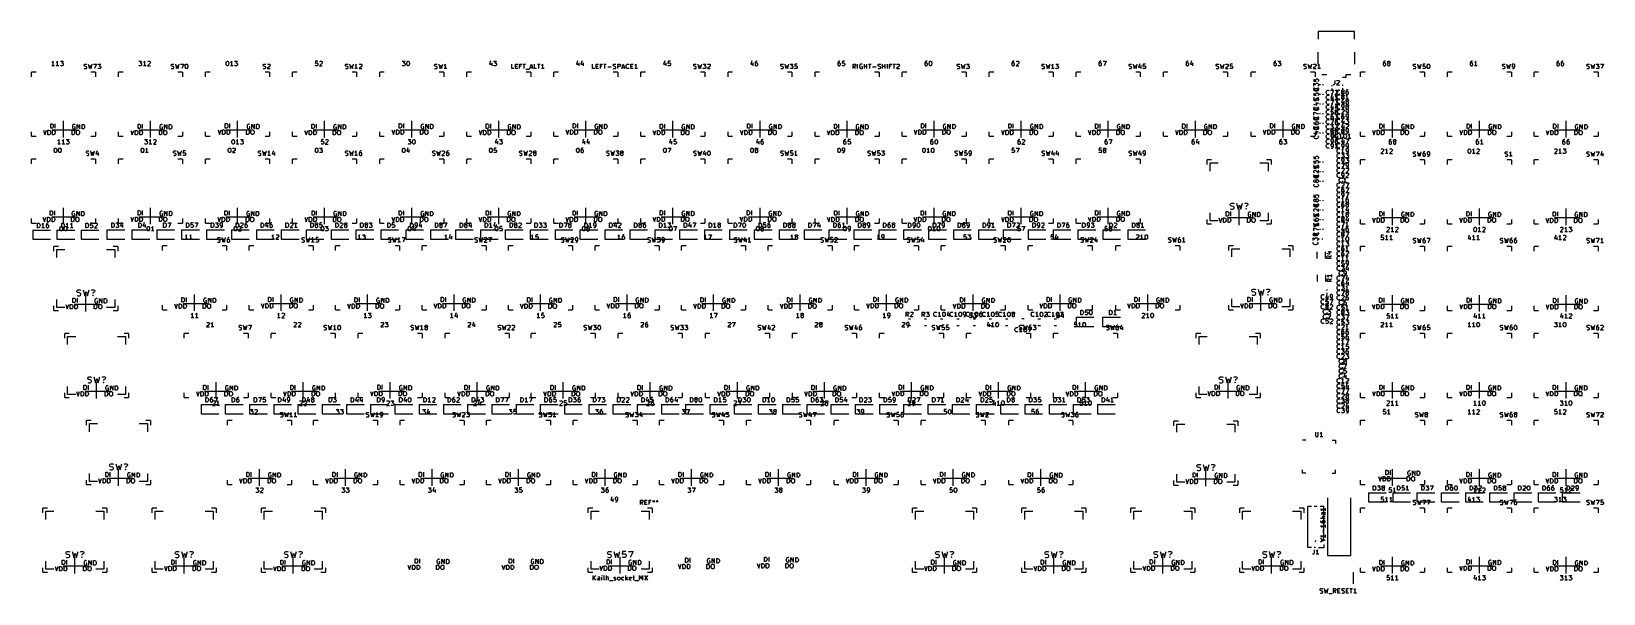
# Model space of a CAD drawing. Extents: x 33 to 377, y -126 to -3.
import ezdxf

# ---------------------------------------------------------------- set-up
doc = ezdxf.new("R2010")
doc.units = 0
doc.layers.add('BLACK', color=7, linetype='CONTINUOUS')

msp = doc.modelspace()

# ---------------------------------------------------------------- linework, layer by layer
at = {"layer": 'BLACK', "linetype": 'CONTINUOUS'}
for p, q in [((314.912, -2.7276), (314.912, -4.3876)), ((322.832, -2.7276), (314.912, -2.7276)), ((322.832, -4.3876), (322.832, -2.7276)), ((37.9731, -9.4695), (37.8779, -9.5171)), ((38.4493, -10.2314), (37.8779, -10.2314)), ((38.0684, -9.3742), (37.9731, -9.4695)), ((38.1636, -9.2314), (38.0684, -9.3742)), ((38.1636, -10.2314), (38.1636, -9.2314)), ((38.9255, -9.4695), (38.8303, -9.5171)), ((39.4017, -10.2314), (38.8303, -10.2314)), ((39.0208, -9.3742), (38.9255, -9.4695)), ((39.116, -9.2314), (39.0208, -9.3742)), ((39.116, -10.2314), (39.116, -9.2314)), ((39.735, -9.2314), (40.3541, -9.2314)), ((39.7827, -10.1838), (39.735, -10.1361)), ((39.8779, -10.2314), (39.7827, -10.1838)), ((40.1636, -10.2314), (39.8779, -10.2314)), ((40.3541, -9.2314), (40.0208, -9.6123)), ((40.0208, -9.6123), (40.1636, -9.6123)), ((40.1636, -9.6123), (40.2589, -9.66)), ((40.2589, -10.1838), (40.1636, -10.2314)), ((40.2589, -9.66), (40.3065, -9.7076)), ((40.3065, -10.1361), (40.2589, -10.1838)), ((40.3065, -9.7076), (40.3541, -9.8028)), ((40.3541, -10.0409), (40.3065, -10.1361)), ((40.3541, -9.8028), (40.3541, -10.0409)), ((44.9265, -10.0569), (44.9741, -9.9616)), ((44.9265, -10.1521), (44.9265, -10.0569)), ((44.9741, -10.2473), (44.9265, -10.1521)), ((44.9741, -9.9616), (45.0217, -9.914)), ((45.0217, -10.295), (44.9741, -10.2473)), ((45.0217, -9.914), (45.117, -9.8664)), ((45.117, -10.3426), (45.0217, -10.295)), ((45.117, -9.8664), (45.355, -9.8664)), ((45.355, -9.8664), (45.4979, -9.914)), ((45.8312, -9.8664), (46.0693, -10.8664)), ((46.0693, -10.8664), (46.2598, -10.1521)), ((46.2598, -10.1521), (46.4503, -10.8664)), ((46.4503, -10.8664), (46.6884, -9.8664)), ((46.9741, -9.8664), (47.6408, -9.8664)), ((47.6408, -9.8664), (47.2122, -10.8664)), ((47.9265, -9.8664), (48.5455, -9.8664)), ((48.5455, -9.8664), (48.2122, -10.2473)), ((48.2122, -10.2473), (48.355, -10.2473)), ((48.355, -10.2473), (48.4503, -10.295)), ((48.4503, -10.295), (48.4979, -10.3426)), ((56.8803, -9.2314), (57.4993, -9.2314)), ((56.9279, -10.1838), (56.8803, -10.1361)), ((57.0231, -10.2314), (56.9279, -10.1838)), ((57.3089, -10.2314), (57.0231, -10.2314)), ((57.4993, -9.2314), (57.166, -9.6123)), ((57.166, -9.6123), (57.3089, -9.6123)), ((57.3089, -9.6123), (57.4041, -9.66)), ((57.4041, -10.1838), (57.3089, -10.2314)), ((57.4041, -9.66), (57.4517, -9.7076)), ((57.4517, -10.1361), (57.4041, -10.1838)), ((57.4517, -9.7076), (57.4993, -9.8028)), ((57.4993, -10.0409), (57.4517, -10.1361)), ((57.4993, -9.8028), (57.4993, -10.0409)), ((57.9755, -9.4695), (57.8803, -9.5171)), ((58.4517, -10.2314), (57.8803, -10.2314)), ((58.0708, -9.3742), (57.9755, -9.4695)), ((58.166, -9.2314), (58.0708, -9.3742)), ((58.166, -10.2314), (58.166, -9.2314)), ((59.3565, -9.66), (58.785, -10.2314)), ((58.785, -10.2314), (59.4041, -10.2314)), ((58.8327, -9.3266), (58.8803, -9.279)), ((58.8803, -9.279), (58.9755, -9.2314)), ((58.9755, -9.2314), (59.2136, -9.2314)), ((59.2136, -9.2314), (59.3089, -9.279)), ((59.3089, -9.279), (59.3565, -9.3266)), ((59.3565, -9.3266), (59.4041, -9.4219)), ((59.4041, -9.5171), (59.3565, -9.66)), ((59.4041, -9.4219), (59.4041, -9.5171)), ((63.9765, -10.0569), (64.0241, -9.9616)), ((63.9765, -10.1521), (63.9765, -10.0569)), ((64.0241, -10.2473), (63.9765, -10.1521)), ((64.0241, -9.9616), (64.0717, -9.914)), ((64.0717, -10.295), (64.0241, -10.2473)), ((64.0717, -9.914), (64.167, -9.8664)), ((64.167, -10.3426), (64.0717, -10.295)), ((64.167, -9.8664), (64.405, -9.8664)), ((64.405, -9.8664), (64.5479, -9.914)), ((64.8812, -9.8664), (65.1193, -10.8664)), ((65.1193, -10.8664), (65.3098, -10.1521)), ((65.3098, -10.1521), (65.5003, -10.8664)), ((65.5003, -10.8664), (65.7384, -9.8664)), ((66.0241, -9.8664), (66.6908, -9.8664)), ((66.6908, -9.8664), (66.2622, -10.8664)), ((67.0241, -10.2473), (67.0717, -10.0569)), ((67.0241, -10.4854), (67.0241, -10.2473)), ((67.0717, -10.0569), (67.1193, -9.9616)), ((67.1193, -9.9616), (67.167, -9.914)), ((67.167, -9.914), (67.2622, -9.8664)), ((67.2622, -9.8664), (67.3574, -9.8664)), ((67.3574, -9.8664), (67.4527, -9.914)), ((67.4527, -9.914), (67.5003, -9.9616)), ((67.5003, -9.9616), (67.5479, -10.0569)), ((67.5479, -10.0569), (67.5955, -10.2473)), ((67.5955, -10.2473), (67.5955, -10.4854)), ((75.9779, -9.6123), (76.0255, -9.4219)), ((75.9779, -9.8504), (75.9779, -9.6123)), ((76.0255, -10.0409), (75.9779, -9.8504)), ((76.0255, -9.4219), (76.0731, -9.3266)), ((76.0731, -10.1361), (76.0255, -10.0409)), ((76.0731, -9.3266), (76.1208, -9.279)), ((76.1208, -10.1838), (76.0731, -10.1361)), ((76.1208, -9.279), (76.216, -9.2314)), ((76.216, -10.2314), (76.1208, -10.1838)), ((76.216, -9.2314), (76.3112, -9.2314)), ((76.3112, -10.2314), (76.216, -10.2314)), ((76.3112, -9.2314), (76.4065, -9.279)), ((76.4065, -10.1838), (76.3112, -10.2314)), ((76.4065, -9.279), (76.4541, -9.3266)), ((76.4541, -10.1361), (76.4065, -10.1838)), ((76.4541, -9.3266), (76.5017, -9.4219)), ((76.5017, -10.0409), (76.4541, -10.1361)), ((76.5017, -9.4219), (76.5493, -9.6123)), ((76.5493, -9.8504), (76.5017, -10.0409)), ((76.5493, -9.6123), (76.5493, -9.8504)), ((77.0255, -9.4695), (76.9303, -9.5171)), ((77.5017, -10.2314), (76.9303, -10.2314)), ((77.1208, -9.3742), (77.0255, -9.4695)), ((77.216, -9.2314), (77.1208, -9.3742)), ((77.216, -10.2314), (77.216, -9.2314)), ((77.835, -9.2314), (78.4541, -9.2314)), ((77.8827, -10.1838), (77.835, -10.1361)), ((77.9779, -10.2314), (77.8827, -10.1838)), ((78.2636, -10.2314), (77.9779, -10.2314)), ((78.4541, -9.2314), (78.1208, -9.6123)), ((78.1208, -9.6123), (78.2636, -9.6123)), ((78.2636, -9.6123), (78.3589, -9.66)), ((78.3589, -10.1838), (78.2636, -10.2314)), ((78.3589, -9.66), (78.4065, -9.7076)), ((78.4065, -10.1361), (78.3589, -10.1838)), ((78.4065, -9.7076), (78.4541, -9.8028)), ((78.4541, -10.0409), (78.4065, -10.1361)), ((78.4541, -9.8028), (78.4541, -10.0409)), ((84.0741, -10.0569), (84.1217, -9.9616)), ((84.0741, -10.1521), (84.0741, -10.0569)), ((84.1217, -10.2473), (84.0741, -10.1521)), ((84.1217, -9.9616), (84.1693, -9.914)), ((84.1693, -10.295), (84.1217, -10.2473)), ((84.1693, -9.914), (84.2646, -9.8664)), ((84.2646, -10.3426), (84.1693, -10.295)), ((84.2646, -9.8664), (84.5027, -9.8664)), ((84.5027, -9.8664), (84.6455, -9.914)), ((85.5503, -10.295), (84.9789, -10.8664)), ((85.0265, -9.9616), (85.0741, -9.914)), ((85.0741, -9.914), (85.1693, -9.8664)), ((85.1693, -9.8664), (85.4074, -9.8664)), ((85.4074, -9.8664), (85.5027, -9.914)), ((85.5027, -9.914), (85.5503, -9.9616)), ((85.5503, -9.9616), (85.5979, -10.0569)), ((85.5979, -10.1521), (85.5503, -10.295)), ((85.5979, -10.0569), (85.5979, -10.1521)), ((95.5517, -9.2314), (95.5041, -9.7076)), ((95.5041, -9.7076), (95.5517, -9.66)), ((95.5517, -10.1838), (95.5041, -10.1361)), ((96.0279, -9.2314), (95.5517, -9.2314)), ((95.5517, -9.66), (95.647, -9.6123)), ((95.647, -10.2314), (95.5517, -10.1838)), ((95.647, -9.6123), (95.885, -9.6123)), ((95.885, -10.2314), (95.647, -10.2314)), ((95.885, -9.6123), (95.9803, -9.66)), ((95.9803, -10.1838), (95.885, -10.2314)), ((95.9803, -9.66), (96.0279, -9.7076)), ((96.0279, -10.1361), (95.9803, -10.1838)), ((96.0279, -9.7076), (96.0755, -9.8028)), ((96.0755, -10.0409), (96.0279, -10.1361)), ((96.0755, -9.8028), (96.0755, -10.0409)), ((96.9803, -9.66), (96.4089, -10.2314)), ((96.4089, -10.2314), (97.0279, -10.2314)), ((96.4565, -9.3266), (96.5041, -9.279)), ((96.5041, -9.279), (96.5993, -9.2314)), ((96.5993, -9.2314), (96.8374, -9.2314)), ((96.8374, -9.2314), (96.9327, -9.279)), ((96.9327, -9.279), (96.9803, -9.3266)), ((96.9803, -9.3266), (97.0279, -9.4219)), ((97.0279, -9.5171), (96.9803, -9.66)), ((97.0279, -9.4219), (97.0279, -9.5171)), ((102.076, -10.0569), (102.124, -9.9616)), ((102.076, -10.1521), (102.076, -10.0569)), ((102.124, -10.2473), (102.076, -10.1521)), ((102.124, -9.9616), (102.172, -9.914)), ((102.172, -10.295), (102.124, -10.2473)), ((102.172, -9.914), (102.267, -9.8664)), ((102.267, -10.3426), (102.172, -10.295)), ((102.267, -9.8664), (102.505, -9.8664)), ((102.505, -9.8664), (102.648, -9.914)), ((102.981, -9.8664), (103.219, -10.8664)), ((103.219, -10.8664), (103.41, -10.1521)), ((103.41, -10.1521), (103.6, -10.8664)), ((103.6, -10.8664), (103.838, -9.8664)), ((104.267, -10.1045), (104.172, -10.1521)), ((104.362, -10.0092), (104.267, -10.1045)), ((104.457, -9.8664), (104.362, -10.0092)), ((104.457, -10.8664), (104.457, -9.8664)), ((105.648, -10.295), (105.076, -10.8664)), ((105.124, -9.9616), (105.172, -9.914)), ((105.172, -9.914), (105.267, -9.8664)), ((105.267, -9.8664), (105.505, -9.8664)), ((105.505, -9.8664), (105.6, -9.914)), ((105.6, -9.914), (105.648, -9.9616)), ((105.648, -9.9616), (105.696, -10.0569)), ((105.696, -10.1521), (105.648, -10.295)), ((105.696, -10.0569), (105.696, -10.1521)), ((114.506, -9.2314), (115.126, -9.2314)), ((114.554, -10.1838), (114.506, -10.1361)), ((114.649, -10.2314), (114.554, -10.1838)), ((114.935, -10.2314), (114.649, -10.2314)), ((115.126, -9.2314), (114.792, -9.6123)), ((114.792, -9.6123), (114.935, -9.6123)), ((114.935, -9.6123), (115.03, -9.66)), ((115.03, -10.1838), (114.935, -10.2314)), ((115.03, -9.66), (115.078, -9.7076)), ((115.078, -10.1361), (115.03, -10.1838)), ((115.078, -9.7076), (115.126, -9.8028)), ((115.126, -10.0409), (115.078, -10.1361)), ((115.126, -9.8028), (115.126, -10.0409)), ((115.506, -9.6123), (115.554, -9.4219)), ((115.506, -9.8504), (115.506, -9.6123)), ((115.554, -10.0409), (115.506, -9.8504)), ((115.554, -9.4219), (115.602, -9.3266)), ((115.602, -10.1361), (115.554, -10.0409)), ((115.602, -9.3266), (115.649, -9.279)), ((115.649, -10.1838), (115.602, -10.1361)), ((115.649, -9.279), (115.745, -9.2314)), ((115.745, -10.2314), (115.649, -10.1838)), ((115.745, -9.2314), (115.84, -9.2314)), ((115.84, -10.2314), (115.745, -10.2314)), ((115.84, -9.2314), (115.935, -9.279)), ((115.935, -10.1838), (115.84, -10.2314)), ((115.935, -9.279), (115.983, -9.3266)), ((115.983, -10.1361), (115.935, -10.1838)), ((115.983, -9.3266), (116.03, -9.4219)), ((116.03, -10.0409), (115.983, -10.1361)), ((116.03, -9.4219), (116.078, -9.6123)), ((116.078, -9.8504), (116.03, -10.0409)), ((116.078, -9.6123), (116.078, -9.8504)), ((121.603, -10.0569), (121.65, -9.9616)), ((121.603, -10.1521), (121.603, -10.0569)), ((121.65, -10.2473), (121.603, -10.1521)), ((121.65, -9.9616), (121.698, -9.914)), ((121.698, -10.295), (121.65, -10.2473)), ((121.698, -9.914), (121.793, -9.8664)), ((121.793, -10.3426), (121.698, -10.295)), ((121.793, -9.8664), (122.031, -9.8664)), ((122.031, -9.8664), (122.174, -9.914)), ((122.507, -9.8664), (122.746, -10.8664)), ((122.746, -10.8664), (122.936, -10.1521)), ((122.936, -10.1521), (123.126, -10.8664)), ((123.126, -10.8664), (123.365, -9.8664)), ((123.793, -10.1045), (123.698, -10.1521)), ((123.888, -10.0092), (123.793, -10.1045)), ((123.984, -9.8664), (123.888, -10.0092)), ((123.984, -10.8664), (123.984, -9.8664)), ((133.842, -9.1838), (133.604, -9.898)), ((133.604, -9.898), (134.223, -9.898)), ((134.08, -9.5647), (134.08, -10.2314)), ((134.509, -9.2314), (135.128, -9.2314)), ((134.556, -10.1838), (134.509, -10.1361)), ((134.652, -10.2314), (134.556, -10.1838)), ((134.937, -10.2314), (134.652, -10.2314)), ((135.128, -9.2314), (134.795, -9.6123)), ((134.795, -9.6123), (134.937, -9.6123)), ((134.937, -9.6123), (135.033, -9.66)), ((135.033, -10.1838), (134.937, -10.2314)), ((135.033, -9.66), (135.08, -9.7076)), ((135.08, -10.1361), (135.033, -10.1838)), ((135.08, -9.7076), (135.128, -9.8028)), ((135.128, -10.0409), (135.08, -10.1361)), ((135.128, -9.8028), (135.128, -10.0409)), ((138.486, -10.8664), (138.486, -9.8664)), ((139.296, -10.8664), (139.296, -9.8664)), ((139.296, -9.8664), (139.772, -9.8664)), ((140.2, -10.8664), (140.2, -9.8664)), ((140.2, -9.8664), (140.676, -9.8664)), ((140.915, -9.8664), (141.486, -9.8664)), ((141.2, -10.8664), (141.2, -9.8664)), ((142.438, -10.8664), (142.772, -9.8664)), ((142.772, -9.8664), (143.105, -10.8664)), ((143.438, -10.8664), (143.438, -9.8664)), ((144.105, -9.8664), (144.676, -9.8664)), ((144.391, -10.8664), (144.391, -9.8664)), ((145.057, -10.1045), (144.962, -10.1521)), ((145.153, -10.0092), (145.057, -10.1045)), ((145.248, -9.8664), (145.153, -10.0092)), ((145.248, -10.8664), (145.248, -9.8664)), ((152.892, -9.1838), (152.654, -9.898)), ((152.654, -9.898), (153.273, -9.898)), ((153.13, -9.5647), (153.13, -10.2314)), ((153.845, -9.1838), (153.606, -9.898)), ((153.606, -9.898), (154.226, -9.898)), ((154.083, -9.5647), (154.083, -10.2314)), ((156.155, -10.8664), (156.155, -9.8664)), ((156.965, -10.8664), (156.965, -9.8664)), ((156.965, -9.8664), (157.441, -9.8664)), ((157.869, -10.8664), (157.869, -9.8664)), ((157.869, -9.8664), (158.346, -9.8664)), ((158.584, -9.8664), (159.155, -9.8664)), ((158.869, -10.8664), (158.869, -9.8664)), ((160.679, -10.0569), (160.726, -9.9616)), ((160.679, -10.1521), (160.679, -10.0569)), ((160.726, -10.2473), (160.679, -10.1521)), ((160.726, -9.9616), (160.774, -9.914)), ((160.774, -10.295), (160.726, -10.2473)), ((160.774, -9.914), (160.869, -9.8664)), ((160.869, -10.3426), (160.774, -10.295)), ((160.869, -9.8664), (161.107, -9.8664)), ((161.107, -9.8664), (161.25, -9.914)), ((161.679, -10.8664), (161.679, -9.8664)), ((161.679, -9.8664), (162.06, -9.8664)), ((162.06, -9.8664), (162.155, -9.914)), ((162.155, -9.914), (162.203, -9.9616)), ((162.203, -10.295), (162.155, -10.3426)), ((162.203, -9.9616), (162.25, -10.0569)), ((162.25, -10.1997), (162.203, -10.295)), ((162.25, -10.0569), (162.25, -10.1997)), ((162.536, -10.8664), (162.869, -9.8664)), ((162.869, -9.8664), (163.203, -10.8664)), ((163.488, -10.295), (163.536, -10.1045)), ((163.488, -10.4378), (163.488, -10.295)), ((163.536, -10.1045), (163.584, -10.0092)), ((163.584, -10.0092), (163.679, -9.914)), ((163.679, -9.914), (163.822, -9.8664)), ((163.822, -9.8664), (163.917, -9.8664)), ((163.917, -9.8664), (164.06, -9.914)), ((164.06, -9.914), (164.107, -9.9616)), ((164.536, -10.8664), (164.536, -9.8664)), ((164.536, -9.8664), (165.012, -9.8664)), ((165.488, -10.1045), (165.393, -10.1521)), ((165.584, -10.0092), (165.488, -10.1045)), ((165.679, -9.8664), (165.584, -10.0092)), ((165.679, -10.8664), (165.679, -9.8664)), ((171.942, -9.1838), (171.704, -9.898)), ((171.704, -9.898), (172.323, -9.898)), ((172.18, -9.5647), (172.18, -10.2314)), ((172.704, -9.2314), (172.656, -9.7076)), ((172.656, -9.7076), (172.704, -9.66)), ((172.704, -10.1838), (172.656, -10.1361)), ((173.18, -9.2314), (172.704, -9.2314)), ((172.704, -9.66), (172.799, -9.6123)), ((172.799, -10.2314), (172.704, -10.1838)), ((172.799, -9.6123), (173.037, -9.6123)), ((173.037, -10.2314), (172.799, -10.2314)), ((173.037, -9.6123), (173.133, -9.66)), ((173.133, -10.1838), (173.037, -10.2314)), ((173.133, -9.66), (173.18, -9.7076)), ((173.18, -10.1361), (173.133, -10.1838)), ((173.18, -9.7076), (173.228, -9.8028)), ((173.228, -10.0409), (173.18, -10.1361)), ((173.228, -9.8028), (173.228, -10.0409)), ((178.276, -10.0569), (178.324, -9.9616)), ((178.276, -10.1521), (178.276, -10.0569)), ((178.324, -10.2473), (178.276, -10.1521)), ((178.324, -9.9616), (178.372, -9.914)), ((178.372, -10.295), (178.324, -10.2473)), ((178.372, -9.914), (178.467, -9.8664)), ((178.467, -10.3426), (178.372, -10.295)), ((178.467, -9.8664), (178.705, -9.8664)), ((178.705, -9.8664), (178.848, -9.914)), ((179.181, -9.8664), (179.419, -10.8664)), ((179.419, -10.8664), (179.61, -10.1521)), ((179.61, -10.1521), (179.8, -10.8664)), ((179.8, -10.8664), (180.038, -9.8664)), ((180.324, -9.8664), (180.943, -9.8664)), ((180.943, -9.8664), (180.61, -10.2473)), ((180.61, -10.2473), (180.753, -10.2473)), ((180.753, -10.2473), (180.848, -10.295)), ((180.848, -10.295), (180.896, -10.3426)), ((181.848, -10.295), (181.276, -10.8664)), ((181.324, -9.9616), (181.372, -9.914)), ((181.372, -9.914), (181.467, -9.8664)), ((181.467, -9.8664), (181.705, -9.8664)), ((181.705, -9.8664), (181.8, -9.914)), ((181.8, -9.914), (181.848, -9.9616)), ((181.848, -9.9616), (181.896, -10.0569)), ((181.896, -10.1521), (181.848, -10.295)), ((181.896, -10.0569), (181.896, -10.1521)), ((190.992, -9.1838), (190.754, -9.898)), ((190.754, -9.898), (191.373, -9.898)), ((191.23, -9.5647), (191.23, -10.2314)), ((191.754, -9.4695), (191.706, -9.66)), ((191.706, -9.66), (191.706, -10.0409)), ((191.754, -9.7076), (191.706, -9.8028)), ((191.706, -10.0409), (191.754, -10.1361)), ((191.849, -9.3266), (191.754, -9.4695)), ((191.802, -9.66), (191.754, -9.7076)), ((191.754, -10.1361), (191.802, -10.1838)), ((191.897, -9.6123), (191.802, -9.66)), ((191.802, -10.1838), (191.897, -10.2314)), ((191.897, -9.279), (191.849, -9.3266)), ((191.992, -9.2314), (191.897, -9.279)), ((192.087, -9.6123), (191.897, -9.6123)), ((191.897, -10.2314), (192.087, -10.2314)), ((192.183, -9.2314), (191.992, -9.2314)), ((192.183, -9.66), (192.087, -9.6123)), ((192.087, -10.2314), (192.183, -10.1838)), ((192.23, -9.7076), (192.183, -9.66)), ((192.183, -10.1838), (192.23, -10.1361)), ((192.278, -9.8028), (192.23, -9.7076)), ((192.23, -10.1361), (192.278, -10.0409)), ((192.278, -10.0409), (192.278, -9.8028)), ((197.326, -10.0569), (197.374, -9.9616)), ((197.326, -10.1521), (197.326, -10.0569)), ((197.374, -10.2473), (197.326, -10.1521)), ((197.374, -9.9616), (197.422, -9.914)), ((197.422, -10.295), (197.374, -10.2473)), ((197.422, -9.914), (197.517, -9.8664)), ((197.517, -10.3426), (197.422, -10.295)), ((197.517, -9.8664), (197.755, -9.8664)), ((197.755, -9.8664), (197.898, -9.914)), ((198.231, -9.8664), (198.469, -10.8664)), ((198.469, -10.8664), (198.66, -10.1521)), ((198.66, -10.1521), (198.85, -10.8664)), ((198.85, -10.8664), (199.088, -9.8664)), ((199.374, -9.8664), (199.993, -9.8664)), ((199.993, -9.8664), (199.66, -10.2473)), ((199.66, -10.2473), (199.803, -10.2473)), ((199.803, -10.2473), (199.898, -10.295)), ((199.898, -10.295), (199.946, -10.3426)), ((200.422, -9.8664), (200.374, -10.3426)), ((200.374, -10.3426), (200.422, -10.295)), ((200.898, -9.8664), (200.422, -9.8664)), ((200.422, -10.295), (200.517, -10.2473)), ((200.517, -10.2473), (200.755, -10.2473)), ((200.755, -10.2473), (200.85, -10.295)), ((200.85, -10.295), (200.898, -10.3426)), ((209.852, -9.4695), (209.804, -9.66)), ((209.804, -9.66), (209.804, -10.0409)), ((209.852, -9.7076), (209.804, -9.8028)), ((209.804, -10.0409), (209.852, -10.1361)), ((209.947, -9.3266), (209.852, -9.4695)), ((209.899, -9.66), (209.852, -9.7076)), ((209.852, -10.1361), (209.899, -10.1838)), ((209.995, -9.6123), (209.899, -9.66)), ((209.899, -10.1838), (209.995, -10.2314)), ((209.995, -9.279), (209.947, -9.3266)), ((210.09, -9.2314), (209.995, -9.279)), ((210.185, -9.6123), (209.995, -9.6123)), ((209.995, -10.2314), (210.185, -10.2314)), ((210.28, -9.2314), (210.09, -9.2314)), ((210.28, -9.66), (210.185, -9.6123)), ((210.185, -10.2314), (210.28, -10.1838)), ((210.328, -9.7076), (210.28, -9.66)), ((210.28, -10.1838), (210.328, -10.1361)), ((210.376, -9.8028), (210.328, -9.7076)), ((210.328, -10.1361), (210.376, -10.0409)), ((210.376, -10.0409), (210.376, -9.8028)), ((210.804, -9.2314), (210.756, -9.7076)), ((210.756, -9.7076), (210.804, -9.66)), ((210.804, -10.1838), (210.756, -10.1361)), ((211.28, -9.2314), (210.804, -9.2314)), ((210.804, -9.66), (210.899, -9.6123)), ((210.899, -10.2314), (210.804, -10.1838)), ((210.899, -9.6123), (211.137, -9.6123)), ((211.137, -10.2314), (210.899, -10.2314)), ((211.137, -9.6123), (211.233, -9.66)), ((211.233, -10.1838), (211.137, -10.2314)), ((211.233, -9.66), (211.28, -9.7076)), ((211.28, -10.1361), (211.233, -10.1838)), ((211.28, -9.7076), (211.328, -9.8028)), ((211.328, -10.0409), (211.28, -10.1361)), ((211.328, -9.8028), (211.328, -10.0409)), ((213.138, -10.8664), (213.138, -9.8664)), ((213.138, -9.8664), (213.519, -9.8664)), ((213.519, -9.8664), (213.615, -9.914)), ((213.615, -9.914), (213.662, -9.9616)), ((213.662, -10.295), (213.615, -10.3426)), ((213.662, -9.9616), (213.71, -10.0569)), ((213.71, -10.1997), (213.662, -10.295)), ((213.71, -10.0569), (213.71, -10.1997)), ((214.138, -10.8664), (214.138, -9.8664)), ((214.615, -10.1045), (214.567, -10.295)), ((214.567, -10.295), (214.567, -10.4378)), ((214.662, -10.0092), (214.615, -10.1045)), ((214.757, -9.914), (214.662, -10.0092)), ((214.9, -9.8664), (214.757, -9.914)), ((215.043, -9.8664), (214.9, -9.8664)), ((215.138, -9.914), (215.043, -9.8664)), ((215.615, -10.8664), (215.615, -9.8664)), ((216.186, -10.8664), (216.186, -9.8664)), ((216.519, -9.8664), (217.091, -9.8664)), ((216.805, -10.8664), (216.805, -9.8664)), ((218.615, -10.0569), (218.662, -9.9616)), ((218.615, -10.1521), (218.615, -10.0569)), ((218.662, -10.2473), (218.615, -10.1521)), ((218.662, -9.9616), (218.71, -9.914)), ((218.71, -10.295), (218.662, -10.2473)), ((218.71, -9.914), (218.805, -9.8664)), ((218.805, -10.3426), (218.71, -10.295)), ((218.805, -9.8664), (219.043, -9.8664)), ((219.043, -9.8664), (219.186, -9.914)), ((219.615, -10.8664), (219.615, -9.8664)), ((220.186, -10.8664), (220.186, -9.8664)), ((220.662, -10.8664), (220.662, -9.8664)), ((221.138, -10.8664), (221.138, -9.8664)), ((221.138, -9.8664), (221.615, -9.8664)), ((221.853, -9.8664), (222.424, -9.8664)), ((222.138, -10.8664), (222.138, -9.8664)), ((223.234, -10.295), (222.662, -10.8664)), ((222.71, -9.9616), (222.757, -9.914)), ((222.757, -9.914), (222.853, -9.8664)), ((222.853, -9.8664), (223.091, -9.8664)), ((223.091, -9.8664), (223.186, -9.914)), ((223.186, -9.914), (223.234, -9.9616)), ((223.234, -9.9616), (223.281, -10.0569)), ((223.281, -10.1521), (223.234, -10.295)), ((223.281, -10.0569), (223.281, -10.1521)), ((228.902, -9.4695), (228.854, -9.66)), ((228.854, -9.66), (228.854, -10.0409)), ((228.902, -9.7076), (228.854, -9.8028)), ((228.854, -10.0409), (228.902, -10.1361)), ((228.997, -9.3266), (228.902, -9.4695)), ((228.949, -9.66), (228.902, -9.7076)), ((228.902, -10.1361), (228.949, -10.1838)), ((229.045, -9.6123), (228.949, -9.66)), ((228.949, -10.1838), (229.045, -10.2314)), ((229.045, -9.279), (228.997, -9.3266)), ((229.14, -9.2314), (229.045, -9.279)), ((229.235, -9.6123), (229.045, -9.6123)), ((229.045, -10.2314), (229.235, -10.2314)), ((229.33, -9.2314), (229.14, -9.2314)), ((229.33, -9.66), (229.235, -9.6123)), ((229.235, -10.2314), (229.33, -10.1838)), ((229.378, -9.7076), (229.33, -9.66)), ((229.33, -10.1838), (229.378, -10.1361)), ((229.426, -9.8028), (229.378, -9.7076)), ((229.378, -10.1361), (229.426, -10.0409)), ((229.426, -10.0409), (229.426, -9.8028)), ((229.806, -9.6123), (229.854, -9.4219)), ((229.806, -9.8504), (229.806, -9.6123)), ((229.854, -10.0409), (229.806, -9.8504)), ((229.854, -9.4219), (229.902, -9.3266)), ((229.902, -10.1361), (229.854, -10.0409)), ((229.902, -9.3266), (229.949, -9.279)), ((229.949, -10.1838), (229.902, -10.1361)), ((229.949, -9.279), (230.045, -9.2314)), ((230.045, -10.2314), (229.949, -10.1838)), ((230.045, -9.2314), (230.14, -9.2314)), ((230.14, -10.2314), (230.045, -10.2314)), ((230.14, -9.2314), (230.235, -9.279)), ((230.235, -10.1838), (230.14, -10.2314)), ((230.235, -9.279), (230.283, -9.3266)), ((230.283, -10.1361), (230.235, -10.1838)), ((230.283, -9.3266), (230.33, -9.4219)), ((230.33, -10.0409), (230.283, -10.1361)), ((230.33, -9.4219), (230.378, -9.6123)), ((230.378, -9.8504), (230.33, -10.0409)), ((230.378, -9.6123), (230.378, -9.8504)), ((235.903, -10.0569), (235.95, -9.9616)), ((235.903, -10.1521), (235.903, -10.0569)), ((235.95, -10.2473), (235.903, -10.1521)), ((235.95, -9.9616), (235.998, -9.914)), ((235.998, -10.295), (235.95, -10.2473)), ((235.998, -9.914), (236.093, -9.8664)), ((236.093, -10.3426), (235.998, -10.295)), ((236.093, -9.8664), (236.331, -9.8664)), ((236.331, -9.8664), (236.474, -9.914)), ((236.807, -9.8664), (237.046, -10.8664)), ((237.046, -10.8664), (237.236, -10.1521)), ((237.236, -10.1521), (237.426, -10.8664)), ((237.426, -10.8664), (237.665, -9.8664)), ((237.95, -9.8664), (238.569, -9.8664)), ((238.569, -9.8664), (238.236, -10.2473)), ((238.236, -10.2473), (238.379, -10.2473)), ((238.379, -10.2473), (238.474, -10.295)), ((238.474, -10.295), (238.522, -10.3426)), ((247.952, -9.4695), (247.904, -9.66)), ((247.904, -9.66), (247.904, -10.0409)), ((247.952, -9.7076), (247.904, -9.8028)), ((247.904, -10.0409), (247.952, -10.1361)), ((248.047, -9.3266), (247.952, -9.4695)), ((247.999, -9.66), (247.952, -9.7076)), ((247.952, -10.1361), (247.999, -10.1838)), ((248.095, -9.6123), (247.999, -9.66)), ((247.999, -10.1838), (248.095, -10.2314)), ((248.095, -9.279), (248.047, -9.3266)), ((248.19, -9.2314), (248.095, -9.279)), ((248.285, -9.6123), (248.095, -9.6123)), ((248.095, -10.2314), (248.285, -10.2314)), ((248.38, -9.2314), (248.19, -9.2314)), ((248.38, -9.66), (248.285, -9.6123)), ((248.285, -10.2314), (248.38, -10.1838)), ((248.428, -9.7076), (248.38, -9.66)), ((248.38, -10.1838), (248.428, -10.1361)), ((248.476, -9.8028), (248.428, -9.7076)), ((248.428, -10.1361), (248.476, -10.0409)), ((248.476, -10.0409), (248.476, -9.8028)), ((249.38, -9.66), (248.809, -10.2314)), ((248.809, -10.2314), (249.428, -10.2314)), ((248.856, -9.3266), (248.904, -9.279)), ((248.904, -9.279), (248.999, -9.2314)), ((248.999, -9.2314), (249.237, -9.2314)), ((249.237, -9.2314), (249.333, -9.279)), ((249.333, -9.279), (249.38, -9.3266)), ((249.38, -9.3266), (249.428, -9.4219)), ((249.428, -9.5171), (249.38, -9.66)), ((249.428, -9.4219), (249.428, -9.5171)), ((254.476, -10.0569), (254.524, -9.9616)), ((254.476, -10.1521), (254.476, -10.0569)), ((254.524, -10.2473), (254.476, -10.1521)), ((254.524, -9.9616), (254.572, -9.914)), ((254.572, -10.295), (254.524, -10.2473)), ((254.572, -9.914), (254.667, -9.8664)), ((254.667, -10.3426), (254.572, -10.295)), ((254.667, -9.8664), (254.905, -9.8664)), ((254.905, -9.8664), (255.048, -9.914)), ((255.381, -9.8664), (255.619, -10.8664)), ((255.619, -10.8664), (255.81, -10.1521)), ((255.81, -10.1521), (256, -10.8664)), ((256, -10.8664), (256.238, -9.8664)), ((256.667, -10.1045), (256.572, -10.1521)), ((256.762, -10.0092), (256.667, -10.1045)), ((256.857, -9.8664), (256.762, -10.0092)), ((256.857, -10.8664), (256.857, -9.8664)), ((257.476, -9.8664), (258.096, -9.8664)), ((258.096, -9.8664), (257.762, -10.2473)), ((257.762, -10.2473), (257.905, -10.2473)), ((257.905, -10.2473), (258, -10.295)), ((258, -10.295), (258.048, -10.3426)), ((267.002, -9.4695), (266.954, -9.66)), ((266.954, -9.66), (266.954, -10.0409)), ((267.002, -9.7076), (266.954, -9.8028)), ((266.954, -10.0409), (267.002, -10.1361)), ((267.097, -9.3266), (267.002, -9.4695)), ((267.049, -9.66), (267.002, -9.7076)), ((267.002, -10.1361), (267.049, -10.1838)), ((267.145, -9.6123), (267.049, -9.66)), ((267.049, -10.1838), (267.145, -10.2314)), ((267.145, -9.279), (267.097, -9.3266)), ((267.24, -9.2314), (267.145, -9.279)), ((267.335, -9.6123), (267.145, -9.6123)), ((267.145, -10.2314), (267.335, -10.2314)), ((267.43, -9.2314), (267.24, -9.2314)), ((267.43, -9.66), (267.335, -9.6123)), ((267.335, -10.2314), (267.43, -10.1838)), ((267.478, -9.7076), (267.43, -9.66)), ((267.43, -10.1838), (267.478, -10.1361)), ((267.526, -9.8028), (267.478, -9.7076)), ((267.478, -10.1361), (267.526, -10.0409)), ((267.526, -10.0409), (267.526, -9.8028)), ((267.859, -9.2314), (268.526, -9.2314)), ((268.526, -9.2314), (268.097, -10.2314)), ((273.526, -10.0569), (273.574, -9.9616)), ((273.526, -10.1521), (273.526, -10.0569)), ((273.574, -10.2473), (273.526, -10.1521)), ((273.574, -9.9616), (273.622, -9.914)), ((273.622, -10.295), (273.574, -10.2473)), ((273.622, -9.914), (273.717, -9.8664)), ((273.717, -10.3426), (273.622, -10.295)), ((273.717, -9.8664), (273.955, -9.8664)), ((273.955, -9.8664), (274.098, -9.914)), ((274.431, -9.8664), (274.669, -10.8664)), ((274.669, -10.8664), (274.86, -10.1521)), ((274.86, -10.1521), (275.05, -10.8664)), ((275.05, -10.8664), (275.288, -9.8664)), ((275.86, -9.8188), (275.622, -10.533)), ((276.098, -10.1997), (276.098, -10.8664)), ((276.622, -9.8664), (276.574, -10.3426)), ((276.574, -10.3426), (276.622, -10.295)), ((277.098, -9.8664), (276.622, -9.8664)), ((276.622, -10.295), (276.717, -10.2473)), ((276.717, -10.2473), (276.955, -10.2473)), ((276.955, -10.2473), (277.05, -10.295)), ((277.05, -10.295), (277.098, -10.3426)), ((286.052, -9.4695), (286.004, -9.66)), ((286.004, -9.66), (286.004, -10.0409)), ((286.052, -9.7076), (286.004, -9.8028)), ((286.004, -10.0409), (286.052, -10.1361)), ((286.147, -9.3266), (286.052, -9.4695)), ((286.099, -9.66), (286.052, -9.7076)), ((286.052, -10.1361), (286.099, -10.1838)), ((286.195, -9.6123), (286.099, -9.66)), ((286.099, -10.1838), (286.195, -10.2314)), ((286.195, -9.279), (286.147, -9.3266)), ((286.29, -9.2314), (286.195, -9.279)), ((286.385, -9.6123), (286.195, -9.6123)), ((286.195, -10.2314), (286.385, -10.2314)), ((286.48, -9.2314), (286.29, -9.2314)), ((286.48, -9.66), (286.385, -9.6123)), ((286.385, -10.2314), (286.48, -10.1838)), ((286.528, -9.7076), (286.48, -9.66)), ((286.48, -10.1838), (286.528, -10.1361)), ((286.576, -9.8028), (286.528, -9.7076)), ((286.528, -10.1361), (286.576, -10.0409)), ((286.576, -10.0409), (286.576, -9.8028)), ((287.195, -9.1838), (286.956, -9.898)), ((286.956, -9.898), (287.576, -9.898)), ((287.433, -9.5647), (287.433, -10.2314)), ((292.576, -10.0569), (292.624, -9.9616)), ((292.576, -10.1521), (292.576, -10.0569)), ((292.624, -10.2473), (292.576, -10.1521)), ((292.624, -9.9616), (292.672, -9.914)), ((292.672, -10.295), (292.624, -10.2473)), ((292.672, -9.914), (292.767, -9.8664)), ((292.767, -10.3426), (292.672, -10.295)), ((292.767, -9.8664), (293.005, -9.8664)), ((293.005, -9.8664), (293.148, -9.914)), ((293.481, -9.8664), (293.719, -10.8664)), ((293.719, -10.8664), (293.91, -10.1521)), ((293.91, -10.1521), (294.1, -10.8664)), ((294.1, -10.8664), (294.338, -9.8664)), ((295.196, -10.295), (294.624, -10.8664)), ((294.672, -9.9616), (294.719, -9.914)), ((294.719, -9.914), (294.815, -9.8664)), ((294.815, -9.8664), (295.053, -9.8664)), ((295.053, -9.8664), (295.148, -9.914)), ((295.148, -9.914), (295.196, -9.9616)), ((295.196, -9.9616), (295.243, -10.0569)), ((295.243, -10.1521), (295.196, -10.295)), ((295.243, -10.0569), (295.243, -10.1521)), ((295.672, -9.8664), (295.624, -10.3426)), ((295.624, -10.3426), (295.672, -10.295)), ((296.148, -9.8664), (295.672, -9.8664)), ((295.672, -10.295), (295.767, -10.2473)), ((295.767, -10.2473), (296.005, -10.2473)), ((296.005, -10.2473), (296.1, -10.295)), ((296.1, -10.295), (296.148, -10.3426)), ((305.25, -9.4695), (305.202, -9.66)), ((305.202, -9.66), (305.202, -10.0409)), ((305.25, -9.7076), (305.202, -9.8028)), ((305.202, -10.0409), (305.25, -10.1361)), ((305.345, -9.3266), (305.25, -9.4695)), ((305.297, -9.66), (305.25, -9.7076)), ((305.25, -10.1361), (305.297, -10.1838)), ((305.393, -9.6123), (305.297, -9.66)), ((305.297, -10.1838), (305.393, -10.2314)), ((305.393, -9.279), (305.345, -9.3266)), ((305.488, -9.2314), (305.393, -9.279)), ((305.583, -9.6123), (305.393, -9.6123)), ((305.393, -10.2314), (305.583, -10.2314)), ((305.678, -9.2314), (305.488, -9.2314)), ((305.678, -9.66), (305.583, -9.6123)), ((305.583, -10.2314), (305.678, -10.1838)), ((305.726, -9.7076), (305.678, -9.66)), ((305.678, -10.1838), (305.726, -10.1361)), ((305.774, -9.8028), (305.726, -9.7076)), ((305.726, -10.1361), (305.774, -10.0409)), ((305.774, -10.0409), (305.774, -9.8028)), ((306.107, -9.2314), (306.726, -9.2314)), ((306.154, -10.1838), (306.107, -10.1361)), ((306.25, -10.2314), (306.154, -10.1838)), ((306.535, -10.2314), (306.25, -10.2314)), ((306.726, -9.2314), (306.393, -9.6123)), ((306.393, -9.6123), (306.535, -9.6123)), ((306.535, -9.6123), (306.631, -9.66)), ((306.631, -10.1838), (306.535, -10.2314)), ((306.631, -9.66), (306.678, -9.7076)), ((306.678, -10.1361), (306.631, -10.1838)), ((306.678, -9.7076), (306.726, -9.8028)), ((306.726, -10.0409), (306.678, -10.1361)), ((306.726, -9.8028), (306.726, -10.0409)), ((311.774, -10.0569), (311.822, -9.9616)), ((311.774, -10.1521), (311.774, -10.0569)), ((311.822, -10.2473), (311.774, -10.1521)), ((311.822, -9.9616), (311.87, -9.914)), ((311.87, -10.295), (311.822, -10.2473)), ((311.87, -9.914), (311.965, -9.8664)), ((311.965, -10.3426), (311.87, -10.295)), ((311.965, -9.8664), (312.203, -9.8664)), ((312.203, -9.8664), (312.346, -9.914)), ((312.679, -9.8664), (312.917, -10.8664)), ((312.917, -10.8664), (313.108, -10.1521)), ((313.108, -10.1521), (313.298, -10.8664)), ((313.298, -10.8664), (313.536, -9.8664)), ((314.394, -10.295), (313.822, -10.8664)), ((313.87, -9.9616), (313.917, -9.914)), ((313.917, -9.914), (314.013, -9.8664)), ((314.013, -9.8664), (314.251, -9.8664)), ((314.251, -9.8664), (314.346, -9.914)), ((314.346, -9.914), (314.394, -9.9616)), ((314.394, -9.9616), (314.441, -10.0569)), ((314.441, -10.1521), (314.394, -10.295)), ((314.441, -10.0569), (314.441, -10.1521)), ((314.917, -10.1045), (314.822, -10.1521)), ((314.912, -9.8876), (314.912, -7.2876)), ((315.013, -10.0092), (314.917, -10.1045)), ((315.108, -9.8664), (315.013, -10.0092)), ((315.108, -10.8664), (315.108, -9.8664)), ((322.832, -7.2876), (322.832, -9.8876)), ((329.181, -9.4695), (329.133, -9.66)), ((329.133, -9.66), (329.133, -10.0409)), ((329.181, -9.7076), (329.133, -9.8028)), ((329.133, -10.0409), (329.181, -10.1361)), ((329.276, -9.3266), (329.181, -9.4695)), ((329.228, -9.66), (329.181, -9.7076)), ((329.181, -10.1361), (329.228, -10.1838)), ((329.324, -9.6123), (329.228, -9.66)), ((329.228, -10.1838), (329.324, -10.2314)), ((329.324, -9.279), (329.276, -9.3266)), ((329.419, -9.2314), (329.324, -9.279)), ((329.514, -9.6123), (329.324, -9.6123)), ((329.324, -10.2314), (329.514, -10.2314)), ((329.609, -9.2314), (329.419, -9.2314)), ((329.609, -9.66), (329.514, -9.6123)), ((329.514, -10.2314), (329.609, -10.1838)), ((329.657, -9.7076), (329.609, -9.66)), ((329.609, -10.1838), (329.657, -10.1361)), ((329.705, -9.8028), (329.657, -9.7076)), ((329.657, -10.1361), (329.705, -10.0409)), ((329.705, -10.0409), (329.705, -9.8028)), ((330.085, -9.4219), (330.133, -9.3266)), ((330.085, -9.4695), (330.085, -9.4219)), ((330.133, -9.5647), (330.085, -9.4695)), ((330.133, -9.7552), (330.085, -9.8504)), ((330.085, -9.8504), (330.085, -10.0409)), ((330.085, -10.0409), (330.133, -10.1361)), ((330.133, -9.3266), (330.181, -9.279)), ((330.181, -9.6123), (330.133, -9.5647)), ((330.181, -9.7076), (330.133, -9.7552)), ((330.133, -10.1361), (330.181, -10.1838)), ((330.181, -9.279), (330.276, -9.2314)), ((330.276, -9.66), (330.181, -9.6123)), ((330.276, -9.66), (330.181, -9.7076)), ((330.181, -10.1838), (330.276, -10.2314)), ((330.276, -9.2314), (330.466, -9.2314)), ((330.466, -9.66), (330.276, -9.66)), ((330.276, -10.2314), (330.466, -10.2314)), ((330.466, -9.2314), (330.562, -9.279)), ((330.562, -9.6123), (330.466, -9.66)), ((330.562, -9.7076), (330.466, -9.66)), ((330.466, -10.2314), (330.562, -10.1838)), ((330.562, -9.279), (330.609, -9.3266)), ((330.609, -9.5647), (330.562, -9.6123)), ((330.609, -9.7552), (330.562, -9.7076)), ((330.562, -10.1838), (330.609, -10.1361)), ((330.609, -9.3266), (330.657, -9.4219)), ((330.657, -9.4695), (330.609, -9.5647)), ((330.657, -9.8504), (330.609, -9.7552)), ((330.609, -10.1361), (330.657, -10.0409)), ((330.657, -9.4219), (330.657, -9.4695)), ((330.657, -10.0409), (330.657, -9.8504)), ((335.705, -10.0569), (335.753, -9.9616)), ((335.705, -10.1521), (335.705, -10.0569)), ((335.753, -10.2473), (335.705, -10.1521)), ((335.753, -9.9616), (335.801, -9.914)), ((335.801, -10.295), (335.753, -10.2473)), ((335.801, -9.914), (335.896, -9.8664)), ((335.896, -10.3426), (335.801, -10.295)), ((335.896, -9.8664), (336.134, -9.8664)), ((336.134, -9.8664), (336.277, -9.914)), ((336.61, -9.8664), (336.848, -10.8664)), ((336.848, -10.8664), (337.039, -10.1521)), ((337.039, -10.1521), (337.229, -10.8664)), ((337.229, -10.8664), (337.467, -9.8664)), ((337.848, -9.8664), (337.801, -10.3426)), ((337.801, -10.3426), (337.848, -10.295)), ((338.325, -9.8664), (337.848, -9.8664)), ((337.848, -10.295), (337.944, -10.2473)), ((337.944, -10.2473), (338.182, -10.2473)), ((338.182, -10.2473), (338.277, -10.295)), ((338.277, -10.295), (338.325, -10.3426)), ((338.753, -10.2473), (338.801, -10.0569)), ((338.753, -10.4854), (338.753, -10.2473)), ((338.801, -10.0569), (338.848, -9.9616)), ((338.848, -9.9616), (338.896, -9.914)), ((338.896, -9.914), (338.991, -9.8664)), ((338.991, -9.8664), (339.086, -9.8664)), ((339.086, -9.8664), (339.182, -9.914)), ((339.182, -9.914), (339.229, -9.9616)), ((339.229, -9.9616), (339.277, -10.0569)), ((339.277, -10.0569), (339.325, -10.2473)), ((339.325, -10.2473), (339.325, -10.4854)), ((348.231, -9.4695), (348.183, -9.66)), ((348.183, -9.66), (348.183, -10.0409)), ((348.231, -9.7076), (348.183, -9.8028)), ((348.183, -10.0409), (348.231, -10.1361)), ((348.326, -9.3266), (348.231, -9.4695)), ((348.278, -9.66), (348.231, -9.7076)), ((348.231, -10.1361), (348.278, -10.1838)), ((348.374, -9.6123), (348.278, -9.66)), ((348.278, -10.1838), (348.374, -10.2314)), ((348.374, -9.279), (348.326, -9.3266)), ((348.469, -9.2314), (348.374, -9.279)), ((348.564, -9.6123), (348.374, -9.6123)), ((348.374, -10.2314), (348.564, -10.2314)), ((348.659, -9.2314), (348.469, -9.2314)), ((348.659, -9.66), (348.564, -9.6123)), ((348.564, -10.2314), (348.659, -10.1838)), ((348.707, -9.7076), (348.659, -9.66)), ((348.659, -10.1838), (348.707, -10.1361)), ((348.755, -9.8028), (348.707, -9.7076)), ((348.707, -10.1361), (348.755, -10.0409)), ((348.755, -10.0409), (348.755, -9.8028)), ((349.231, -9.4695), (349.135, -9.5171)), ((349.707, -10.2314), (349.135, -10.2314)), ((349.326, -9.3742), (349.231, -9.4695)), ((349.421, -9.2314), (349.326, -9.3742)), ((349.421, -10.2314), (349.421, -9.2314)), ((355.232, -10.0569), (355.279, -9.9616)), ((355.232, -10.1521), (355.232, -10.0569)), ((355.279, -10.2473), (355.232, -10.1521)), ((355.279, -9.9616), (355.327, -9.914)), ((355.327, -10.295), (355.279, -10.2473)), ((355.327, -9.914), (355.422, -9.8664)), ((355.422, -10.3426), (355.327, -10.295)), ((355.422, -9.8664), (355.66, -9.8664)), ((355.66, -9.8664), (355.803, -9.914)), ((356.136, -9.8664), (356.375, -10.8664)), ((356.375, -10.8664), (356.565, -10.1521)), ((356.565, -10.1521), (356.755, -10.8664)), ((356.755, -10.8664), (356.994, -9.8664)), ((357.375, -9.9616), (357.327, -10.0569)), ((357.327, -10.0569), (357.327, -10.295)), ((357.327, -10.295), (357.375, -10.3902)), ((357.422, -9.914), (357.375, -9.9616)), ((357.517, -9.8664), (357.422, -9.914)), ((357.708, -9.8664), (357.517, -9.8664)), ((357.803, -9.914), (357.708, -9.8664)), ((357.851, -9.9616), (357.803, -9.914)), ((357.898, -10.0569), (357.851, -9.9616)), ((357.851, -10.3902), (357.898, -10.295)), ((357.898, -10.4378), (357.898, -10.0569)), ((367.154, -9.4695), (367.106, -9.66)), ((367.106, -9.66), (367.106, -10.0409)), ((367.154, -9.7076), (367.106, -9.8028)), ((367.106, -10.0409), (367.154, -10.1361)), ((367.249, -9.3266), (367.154, -9.4695)), ((367.201, -9.66), (367.154, -9.7076)), ((367.154, -10.1361), (367.201, -10.1838)), ((367.297, -9.6123), (367.201, -9.66)), ((367.201, -10.1838), (367.297, -10.2314)), ((367.297, -9.279), (367.249, -9.3266)), ((367.392, -9.2314), (367.297, -9.279)), ((367.487, -9.6123), (367.297, -9.6123)), ((367.297, -10.2314), (367.487, -10.2314)), ((367.582, -9.2314), (367.392, -9.2314)), ((367.582, -9.66), (367.487, -9.6123)), ((367.487, -10.2314), (367.582, -10.1838)), ((367.63, -9.7076), (367.582, -9.66)), ((367.582, -10.1838), (367.63, -10.1361)), ((367.678, -9.8028), (367.63, -9.7076)), ((367.63, -10.1361), (367.678, -10.0409)), ((367.678, -10.0409), (367.678, -9.8028)), ((368.106, -9.4695), (368.058, -9.66)), ((368.058, -9.66), (368.058, -10.0409)), ((368.106, -9.7076), (368.058, -9.8028)), ((368.058, -10.0409), (368.106, -10.1361)), ((368.201, -9.3266), (368.106, -9.4695)), ((368.154, -9.66), (368.106, -9.7076)), ((368.106, -10.1361), (368.154, -10.1838)), ((368.249, -9.6123), (368.154, -9.66)), ((368.154, -10.1838), (368.249, -10.2314)), ((368.249, -9.279), (368.201, -9.3266)), ((368.344, -9.2314), (368.249, -9.279)), ((368.439, -9.6123), (368.249, -9.6123)), ((368.249, -10.2314), (368.439, -10.2314)), ((368.535, -9.2314), (368.344, -9.2314)), ((368.535, -9.66), (368.439, -9.6123)), ((368.439, -10.2314), (368.535, -10.1838)), ((368.582, -9.7076), (368.535, -9.66)), ((368.535, -10.1838), (368.582, -10.1361)), ((368.63, -9.8028), (368.582, -9.7076)), ((368.582, -10.1361), (368.63, -10.0409)), ((368.63, -10.0409), (368.63, -9.8028)), ((373.678, -10.0569), (373.726, -9.9616)), ((373.678, -10.1521), (373.678, -10.0569)), ((373.726, -10.2473), (373.678, -10.1521)), ((373.726, -9.9616), (373.774, -9.914)), ((373.774, -10.295), (373.726, -10.2473)), ((373.774, -9.914), (373.869, -9.8664)), ((373.869, -10.3426), (373.774, -10.295)), ((373.869, -9.8664), (374.107, -9.8664)), ((374.107, -9.8664), (374.25, -9.914)), ((374.583, -9.8664), (374.821, -10.8664)), ((374.821, -10.8664), (375.012, -10.1521)), ((375.012, -10.1521), (375.202, -10.8664)), ((375.202, -10.8664), (375.44, -9.8664)), ((375.726, -9.8664), (376.345, -9.8664)), ((376.345, -9.8664), (376.012, -10.2473)), ((376.012, -10.2473), (376.155, -10.2473)), ((376.155, -10.2473), (376.25, -10.295)), ((376.25, -10.295), (376.298, -10.3426)), ((376.678, -9.8664), (377.345, -9.8664)), ((377.345, -9.8664), (376.917, -10.8664)), ((34.386, -11.669), (33.386, -11.669)), ((33.386, -12.669), (33.386, -11.669)), ((44.9265, -10.8188), (45.0693, -10.8664)), ((45.0693, -10.8664), (45.3074, -10.8664)), ((45.3074, -10.3902), (45.117, -10.3426)), ((45.4027, -10.4378), (45.3074, -10.3902)), ((45.3074, -10.8664), (45.4027, -10.8188)), ((45.4503, -10.4854), (45.4027, -10.4378)), ((45.4027, -10.8188), (45.4503, -10.7711)), ((45.4979, -10.5807), (45.4503, -10.4854)), ((45.4503, -10.7711), (45.4979, -10.6759)), ((45.4979, -10.6759), (45.4979, -10.5807)), ((47.386, -11.669), (46.386, -11.669)), ((47.386, -11.669), (47.386, -12.669)), ((47.9741, -10.8188), (47.9265, -10.7711)), ((48.0693, -10.8664), (47.9741, -10.8188)), ((48.355, -10.8664), (48.0693, -10.8664)), ((48.4503, -10.8188), (48.355, -10.8664)), ((48.4979, -10.7711), (48.4503, -10.8188)), ((48.4979, -10.3426), (48.5455, -10.4378)), ((48.5455, -10.6759), (48.4979, -10.7711)), ((48.5455, -10.4378), (48.5455, -10.6759)), ((53.436, -11.669), (52.436, -11.669)), ((52.436, -12.669), (52.436, -11.669)), ((63.9765, -10.8188), (64.1193, -10.8664)), ((64.1193, -10.8664), (64.3574, -10.8664)), ((64.3574, -10.3902), (64.167, -10.3426)), ((64.4527, -10.4378), (64.3574, -10.3902)), ((64.3574, -10.8664), (64.4527, -10.8188)), ((64.5003, -10.4854), (64.4527, -10.4378)), ((64.4527, -10.8188), (64.5003, -10.7711)), ((64.5479, -10.5807), (64.5003, -10.4854)), ((64.5003, -10.7711), (64.5479, -10.6759)), ((64.5479, -10.6759), (64.5479, -10.5807)), ((66.436, -11.669), (65.436, -11.669)), ((66.436, -11.669), (66.436, -12.669)), ((67.0717, -10.6759), (67.0241, -10.4854)), ((67.1193, -10.7711), (67.0717, -10.6759)), ((67.167, -10.8188), (67.1193, -10.7711)), ((67.2622, -10.8664), (67.167, -10.8188)), ((67.3574, -10.8664), (67.2622, -10.8664)), ((67.4527, -10.8188), (67.3574, -10.8664)), ((67.5003, -10.7711), (67.4527, -10.8188)), ((67.5479, -10.6759), (67.5003, -10.7711)), ((67.5955, -10.4854), (67.5479, -10.6759)), ((72.486, -11.669), (71.486, -11.669)), ((71.486, -12.669), (71.486, -11.669)), ((84.0741, -10.8188), (84.217, -10.8664)), ((84.217, -10.8664), (84.455, -10.8664)), ((84.455, -10.3902), (84.2646, -10.3426)), ((84.5503, -10.4378), (84.455, -10.3902)), ((84.455, -10.8664), (84.5503, -10.8188)), ((85.486, -11.669), (84.486, -11.669)), ((84.5979, -10.4854), (84.5503, -10.4378)), ((84.5503, -10.8188), (84.5979, -10.7711)), ((84.6455, -10.5807), (84.5979, -10.4854)), ((84.5979, -10.7711), (84.6455, -10.6759)), ((84.6455, -10.6759), (84.6455, -10.5807)), ((84.9789, -10.8664), (85.5979, -10.8664)), ((85.486, -11.669), (85.486, -12.669)), ((91.536, -11.669), (90.536, -11.669)), ((90.536, -12.669), (90.536, -11.669)), ((102.076, -10.8188), (102.219, -10.8664)), ((102.219, -10.8664), (102.457, -10.8664)), ((102.457, -10.3902), (102.267, -10.3426)), ((102.553, -10.4378), (102.457, -10.3902)), ((102.457, -10.8664), (102.553, -10.8188)), ((102.6, -10.4854), (102.553, -10.4378)), ((102.553, -10.8188), (102.6, -10.7711)), ((102.648, -10.5807), (102.6, -10.4854)), ((102.6, -10.7711), (102.648, -10.6759)), ((102.648, -10.6759), (102.648, -10.5807)), ((104.536, -11.669), (103.536, -11.669)), ((104.743, -10.8664), (104.172, -10.8664)), ((104.536, -11.669), (104.536, -12.669)), ((105.076, -10.8664), (105.696, -10.8664)), ((110.586, -11.669), (109.586, -11.669)), ((109.586, -12.669), (109.586, -11.669)), ((121.603, -10.8188), (121.746, -10.8664)), ((121.746, -10.8664), (121.984, -10.8664)), ((121.984, -10.3902), (121.793, -10.3426)), ((122.079, -10.4378), (121.984, -10.3902)), ((121.984, -10.8664), (122.079, -10.8188)), ((122.126, -10.4854), (122.079, -10.4378)), ((122.079, -10.8188), (122.126, -10.7711)), ((122.174, -10.5807), (122.126, -10.4854)), ((122.126, -10.7711), (122.174, -10.6759)), ((122.174, -10.6759), (122.174, -10.5807)), ((123.586, -11.669), (122.586, -11.669)), ((123.586, -11.669), (123.586, -12.669)), ((124.269, -10.8664), (123.698, -10.8664)), ((129.636, -11.669), (128.636, -11.669)), ((128.636, -12.669), (128.636, -11.669)), ((138.962, -10.8664), (138.486, -10.8664)), ((139.296, -10.3426), (139.629, -10.3426)), ((139.772, -10.8664), (139.296, -10.8664)), ((140.534, -10.3426), (140.2, -10.3426)), ((141.581, -10.9616), (142.343, -10.9616)), ((142.636, -11.669), (141.636, -11.669)), ((142.534, -10.5807), (143.01, -10.5807)), ((142.636, -11.669), (142.636, -12.669)), ((143.915, -10.8664), (143.438, -10.8664)), ((145.534, -10.8664), (144.962, -10.8664)), ((148.686, -11.669), (147.686, -11.669)), ((147.686, -12.669), (147.686, -11.669)), ((156.631, -10.8664), (156.155, -10.8664)), ((156.965, -10.3426), (157.298, -10.3426)), ((157.441, -10.8664), (156.965, -10.8664)), ((158.203, -10.3426), (157.869, -10.3426)), ((159.488, -10.4854), (160.25, -10.4854)), ((160.679, -10.8188), (160.822, -10.8664)), ((161.686, -11.669), (160.686, -11.669)), ((160.822, -10.8664), (161.06, -10.8664)), ((161.06, -10.3902), (160.869, -10.3426)), ((161.155, -10.4378), (161.06, -10.3902)), ((161.06, -10.8664), (161.155, -10.8188)), ((161.203, -10.4854), (161.155, -10.4378)), ((161.155, -10.8188), (161.203, -10.7711)), ((161.25, -10.5807), (161.203, -10.4854)), ((161.203, -10.7711), (161.25, -10.6759)), ((161.25, -10.6759), (161.25, -10.5807)), ((162.06, -10.3902), (161.679, -10.3902)), ((161.686, -11.669), (161.686, -12.669)), ((162.155, -10.3426), (162.06, -10.3902)), ((162.631, -10.5807), (163.107, -10.5807)), ((163.536, -10.6283), (163.488, -10.4378)), ((163.584, -10.7235), (163.536, -10.6283)), ((163.679, -10.8188), (163.584, -10.7235)), ((163.822, -10.8664), (163.679, -10.8188)), ((163.917, -10.8664), (163.822, -10.8664)), ((164.06, -10.8188), (163.917, -10.8664)), ((164.107, -10.7711), (164.06, -10.8188)), ((164.536, -10.3426), (164.869, -10.3426)), ((165.012, -10.8664), (164.536, -10.8664)), ((165.965, -10.8664), (165.393, -10.8664)), ((167.736, -11.669), (166.736, -11.669)), ((166.736, -12.669), (166.736, -11.669)), ((178.276, -10.8188), (178.419, -10.8664)), ((178.419, -10.8664), (178.657, -10.8664)), ((178.657, -10.3902), (178.467, -10.3426)), ((178.753, -10.4378), (178.657, -10.3902)), ((178.657, -10.8664), (178.753, -10.8188)), ((178.8, -10.4854), (178.753, -10.4378)), ((178.753, -10.8188), (178.8, -10.7711)), ((178.848, -10.5807), (178.8, -10.4854)), ((178.8, -10.7711), (178.848, -10.6759)), ((178.848, -10.6759), (178.848, -10.5807)), ((180.736, -11.669), (179.736, -11.669)), ((180.372, -10.8188), (180.324, -10.7711)), ((180.467, -10.8664), (180.372, -10.8188)), ((180.753, -10.8664), (180.467, -10.8664)), ((180.736, -11.669), (180.736, -12.669)), ((180.848, -10.8188), (180.753, -10.8664)), ((180.896, -10.7711), (180.848, -10.8188)), ((180.896, -10.3426), (180.943, -10.4378)), ((180.943, -10.6759), (180.896, -10.7711)), ((180.943, -10.4378), (180.943, -10.6759)), ((181.276, -10.8664), (181.896, -10.8664)), ((186.786, -11.669), (185.786, -11.669)), ((185.786, -12.669), (185.786, -11.669)), ((197.326, -10.8188), (197.469, -10.8664)), ((197.469, -10.8664), (197.707, -10.8664)), ((197.707, -10.3902), (197.517, -10.3426)), ((197.803, -10.4378), (197.707, -10.3902)), ((197.707, -10.8664), (197.803, -10.8188)), ((197.85, -10.4854), (197.803, -10.4378)), ((197.803, -10.8188), (197.85, -10.7711)), ((197.898, -10.5807), (197.85, -10.4854)), ((197.85, -10.7711), (197.898, -10.6759)), ((197.898, -10.6759), (197.898, -10.5807)), ((199.786, -11.669), (198.786, -11.669)), ((199.422, -10.8188), (199.374, -10.7711)), ((199.517, -10.8664), (199.422, -10.8188)), ((199.803, -10.8664), (199.517, -10.8664)), ((199.786, -11.669), (199.786, -12.669)), ((199.898, -10.8188), (199.803, -10.8664)), ((199.946, -10.7711), (199.898, -10.8188)), ((199.946, -10.3426), (199.993, -10.4378)), ((199.993, -10.6759), (199.946, -10.7711)), ((199.993, -10.4378), (199.993, -10.6759)), ((200.422, -10.8188), (200.374, -10.7711)), ((200.517, -10.8664), (200.422, -10.8188)), ((200.755, -10.8664), (200.517, -10.8664)), ((200.85, -10.8188), (200.755, -10.8664)), ((200.898, -10.7711), (200.85, -10.8188)), ((200.898, -10.3426), (200.946, -10.4378)), ((200.946, -10.6759), (200.898, -10.7711)), ((200.946, -10.4378), (200.946, -10.6759)), ((205.836, -11.669), (204.836, -11.669)), ((204.836, -12.669), (204.836, -11.669)), ((213.519, -10.3902), (213.138, -10.3902)), ((213.71, -10.8664), (213.376, -10.3902)), ((213.615, -10.3426), (213.519, -10.3902)), ((214.567, -10.4378), (214.615, -10.6283)), ((214.615, -10.6283), (214.662, -10.7235)), ((214.662, -10.7235), (214.757, -10.8188)), ((214.757, -10.8188), (214.9, -10.8664)), ((214.9, -10.8664), (214.996, -10.8664)), ((215.186, -10.4378), (214.996, -10.4378)), ((214.996, -10.8664), (215.138, -10.8188)), ((215.138, -10.8188), (215.186, -10.7711)), ((215.186, -10.7711), (215.186, -10.4378)), ((215.615, -10.3426), (216.186, -10.3426)), ((217.424, -10.4854), (218.186, -10.4854)), ((218.836, -11.669), (217.836, -11.669)), ((218.615, -10.8188), (218.757, -10.8664)), ((218.757, -10.8664), (218.996, -10.8664)), ((218.996, -10.3902), (218.805, -10.3426)), ((218.836, -11.669), (218.836, -12.669)), ((219.091, -10.4378), (218.996, -10.3902)), ((218.996, -10.8664), (219.091, -10.8188)), ((219.138, -10.4854), (219.091, -10.4378)), ((219.091, -10.8188), (219.138, -10.7711)), ((219.186, -10.5807), (219.138, -10.4854)), ((219.138, -10.7711), (219.186, -10.6759)), ((219.186, -10.6759), (219.186, -10.5807)), ((219.615, -10.3426), (220.186, -10.3426)), ((221.472, -10.3426), (221.138, -10.3426)), ((222.662, -10.8664), (223.281, -10.8664)), ((224.886, -11.669), (223.886, -11.669)), ((223.886, -12.669), (223.886, -11.669)), ((235.903, -10.8188), (236.046, -10.8664)), ((236.046, -10.8664), (236.284, -10.8664)), ((236.284, -10.3902), (236.093, -10.3426)), ((236.379, -10.4378), (236.284, -10.3902)), ((236.284, -10.8664), (236.379, -10.8188)), ((236.426, -10.4854), (236.379, -10.4378)), ((236.379, -10.8188), (236.426, -10.7711)), ((236.474, -10.5807), (236.426, -10.4854)), ((236.426, -10.7711), (236.474, -10.6759)), ((236.474, -10.6759), (236.474, -10.5807)), ((237.886, -11.669), (236.886, -11.669)), ((237.886, -11.669), (237.886, -12.669)), ((237.998, -10.8188), (237.95, -10.7711)), ((238.093, -10.8664), (237.998, -10.8188)), ((238.379, -10.8664), (238.093, -10.8664)), ((238.474, -10.8188), (238.379, -10.8664)), ((238.522, -10.7711), (238.474, -10.8188)), ((238.522, -10.3426), (238.569, -10.4378)), ((238.569, -10.6759), (238.522, -10.7711)), ((238.569, -10.4378), (238.569, -10.6759)), ((243.936, -11.669), (242.936, -11.669)), ((242.936, -12.669), (242.936, -11.669)), ((254.476, -10.8188), (254.619, -10.8664)), ((254.619, -10.8664), (254.857, -10.8664)), ((254.857, -10.3902), (254.667, -10.3426)), ((254.953, -10.4378), (254.857, -10.3902)), ((254.857, -10.8664), (254.953, -10.8188)), ((255, -10.4854), (254.953, -10.4378)), ((254.953, -10.8188), (255, -10.7711)), ((255.048, -10.5807), (255, -10.4854)), ((255, -10.7711), (255.048, -10.6759)), ((255.048, -10.6759), (255.048, -10.5807)), ((256.936, -11.669), (255.936, -11.669)), ((257.143, -10.8664), (256.572, -10.8664)), ((256.936, -11.669), (256.936, -12.669)), ((257.524, -10.8188), (257.476, -10.7711)), ((257.619, -10.8664), (257.524, -10.8188)), ((257.905, -10.8664), (257.619, -10.8664)), ((258, -10.8188), (257.905, -10.8664)), ((258.048, -10.7711), (258, -10.8188)), ((258.048, -10.3426), (258.096, -10.4378)), ((258.096, -10.6759), (258.048, -10.7711)), ((258.096, -10.4378), (258.096, -10.6759)), ((262.986, -11.669), (261.986, -11.669)), ((261.986, -12.669), (261.986, -11.669)), ((273.526, -10.8188), (273.669, -10.8664)), ((273.669, -10.8664), (273.907, -10.8664)), ((273.907, -10.3902), (273.717, -10.3426)), ((274.003, -10.4378), (273.907, -10.3902)), ((273.907, -10.8664), (274.003, -10.8188)), ((274.05, -10.4854), (274.003, -10.4378)), ((274.003, -10.8188), (274.05, -10.7711)), ((274.098, -10.5807), (274.05, -10.4854)), ((274.05, -10.7711), (274.098, -10.6759)), ((274.098, -10.6759), (274.098, -10.5807)), ((275.986, -11.669), (274.986, -11.669)), ((275.622, -10.533), (276.241, -10.533)), ((275.986, -11.669), (275.986, -12.669)), ((276.622, -10.8188), (276.574, -10.7711)), ((276.717, -10.8664), (276.622, -10.8188)), ((276.955, -10.8664), (276.717, -10.8664)), ((277.05, -10.8188), (276.955, -10.8664)), ((277.098, -10.7711), (277.05, -10.8188)), ((277.098, -10.3426), (277.146, -10.4378)), ((277.146, -10.6759), (277.098, -10.7711)), ((277.146, -10.4378), (277.146, -10.6759)), ((282.036, -11.669), (281.036, -11.669)), ((281.036, -12.669), (281.036, -11.669)), ((292.576, -10.8188), (292.719, -10.8664)), ((292.719, -10.8664), (292.957, -10.8664)), ((292.957, -10.3902), (292.767, -10.3426)), ((293.053, -10.4378), (292.957, -10.3902)), ((292.957, -10.8664), (293.053, -10.8188)), ((293.1, -10.4854), (293.053, -10.4378)), ((293.053, -10.8188), (293.1, -10.7711)), ((293.148, -10.5807), (293.1, -10.4854)), ((293.1, -10.7711), (293.148, -10.6759)), ((293.148, -10.6759), (293.148, -10.5807)), ((295.036, -11.669), (294.036, -11.669)), ((294.624, -10.8664), (295.243, -10.8664)), ((295.036, -11.669), (295.036, -12.669)), ((295.672, -10.8188), (295.624, -10.7711)), ((295.767, -10.8664), (295.672, -10.8188)), ((296.005, -10.8664), (295.767, -10.8664)), ((296.1, -10.8188), (296.005, -10.8664)), ((296.148, -10.7711), (296.1, -10.8188)), ((296.148, -10.3426), (296.196, -10.4378)), ((296.196, -10.6759), (296.148, -10.7711)), ((296.196, -10.4378), (296.196, -10.6759)), ((301.234, -11.669), (300.234, -11.669)), ((300.234, -12.669), (300.234, -11.669)), ((311.774, -10.8188), (311.917, -10.8664)), ((311.917, -10.8664), (312.155, -10.8664)), ((312.155, -10.3902), (311.965, -10.3426)), ((312.251, -10.4378), (312.155, -10.3902)), ((312.155, -10.8664), (312.251, -10.8188)), ((312.298, -10.4854), (312.251, -10.4378)), ((312.251, -10.8188), (312.298, -10.7711)), ((312.346, -10.5807), (312.298, -10.4854)), ((312.298, -10.7711), (312.346, -10.6759)), ((312.346, -10.6759), (312.346, -10.5807)), ((314.234, -11.669), (313.234, -11.669)), ((313.822, -10.8664), (314.441, -10.8664)), ((313.963, -13.1621), (313.963, -13.6383)), ((313.963, -13.6383), (314.44, -13.6859)), ((314.234, -11.669), (314.234, -12.669)), ((314.344, -13.305), (314.392, -13.2097)), ((314.344, -13.5431), (314.344, -13.305)), ((314.392, -13.6383), (314.344, -13.5431)), ((314.392, -13.2097), (314.44, -13.1621)), ((314.44, -13.6859), (314.392, -13.6383)), ((314.44, -13.1621), (314.535, -13.1145)), ((314.535, -13.1145), (314.773, -13.1145)), ((314.773, -13.1145), (314.868, -13.1621)), ((315.394, -10.8664), (314.822, -10.8664)), ((314.868, -13.1621), (314.916, -13.2097)), ((314.916, -13.6383), (314.868, -13.6859)), ((314.916, -13.2097), (314.963, -13.305)), ((314.963, -13.5431), (314.916, -13.6383)), ((314.963, -13.305), (314.963, -13.5431)), ((316.822, -12.1976), (315.672, -12.1976)), ((318.539, -13.44), (318.539, -14.1543)), ((318.967, -13.5352), (319.015, -13.4876)), ((319.015, -13.4876), (319.11, -13.44)), ((319.11, -13.44), (319.348, -13.44)), ((319.348, -13.44), (319.443, -13.4876)), ((319.443, -13.4876), (319.491, -13.5352)), ((319.491, -13.5352), (319.539, -13.6305)), ((319.539, -13.7257), (319.491, -13.8686)), ((319.539, -13.6305), (319.539, -13.7257)), ((320.922, -12.7876), (320.222, -12.7876)), ((320.922, -12.1976), (320.922, -12.7876)), ((322.072, -12.1976), (320.922, -12.1976)), ((325.165, -11.669), (324.165, -11.669)), ((324.165, -12.669), (324.165, -11.669)), ((335.705, -10.8188), (335.848, -10.8664)), ((335.848, -10.8664), (336.086, -10.8664)), ((336.086, -10.3902), (335.896, -10.3426)), ((336.182, -10.4378), (336.086, -10.3902)), ((336.086, -10.8664), (336.182, -10.8188)), ((336.229, -10.4854), (336.182, -10.4378)), ((336.182, -10.8188), (336.229, -10.7711)), ((336.277, -10.5807), (336.229, -10.4854)), ((336.229, -10.7711), (336.277, -10.6759)), ((336.277, -10.6759), (336.277, -10.5807)), ((338.165, -11.669), (337.165, -11.669)), ((337.848, -10.8188), (337.801, -10.7711)), ((337.944, -10.8664), (337.848, -10.8188)), ((338.182, -10.8664), (337.944, -10.8664)), ((338.165, -11.669), (338.165, -12.669)), ((338.277, -10.8188), (338.182, -10.8664)), ((338.325, -10.7711), (338.277, -10.8188)), ((338.325, -10.3426), (338.372, -10.4378)), ((338.372, -10.6759), (338.325, -10.7711)), ((338.372, -10.4378), (338.372, -10.6759)), ((338.801, -10.6759), (338.753, -10.4854)), ((338.848, -10.7711), (338.801, -10.6759)), ((338.896, -10.8188), (338.848, -10.7711)), ((338.991, -10.8664), (338.896, -10.8188)), ((339.086, -10.8664), (338.991, -10.8664)), ((339.182, -10.8188), (339.086, -10.8664)), ((339.229, -10.7711), (339.182, -10.8188)), ((339.277, -10.6759), (339.229, -10.7711)), ((339.325, -10.4854), (339.277, -10.6759)), ((344.215, -11.669), (343.215, -11.669)), ((343.215, -12.669), (343.215, -11.669)), ((355.232, -10.8188), (355.375, -10.8664)), ((355.375, -10.8664), (355.613, -10.8664)), ((355.613, -10.3902), (355.422, -10.3426)), ((355.708, -10.4378), (355.613, -10.3902)), ((355.613, -10.8664), (355.708, -10.8188)), ((355.755, -10.4854), (355.708, -10.4378)), ((355.708, -10.8188), (355.755, -10.7711)), ((355.803, -10.5807), (355.755, -10.4854)), ((355.755, -10.7711), (355.803, -10.6759)), ((355.803, -10.6759), (355.803, -10.5807)), ((357.215, -11.669), (356.215, -11.669)), ((357.215, -11.669), (357.215, -12.669)), ((357.375, -10.3902), (357.422, -10.4378)), ((357.422, -10.4378), (357.517, -10.4854)), ((357.422, -10.8664), (357.613, -10.8664)), ((357.517, -10.4854), (357.708, -10.4854)), ((357.613, -10.8664), (357.708, -10.8188)), ((357.708, -10.4854), (357.803, -10.4378)), ((357.708, -10.8188), (357.755, -10.7711)), ((357.755, -10.7711), (357.851, -10.6283)), ((357.803, -10.4378), (357.851, -10.3902)), ((357.851, -10.6283), (357.898, -10.4378)), ((363.138, -11.669), (362.138, -11.669)), ((362.138, -12.669), (362.138, -11.669)), ((373.678, -10.8188), (373.821, -10.8664)), ((373.821, -10.8664), (374.059, -10.8664)), ((374.059, -10.3902), (373.869, -10.3426)), ((374.155, -10.4378), (374.059, -10.3902)), ((374.059, -10.8664), (374.155, -10.8188)), ((374.202, -10.4854), (374.155, -10.4378)), ((374.155, -10.8188), (374.202, -10.7711)), ((374.25, -10.5807), (374.202, -10.4854)), ((374.202, -10.7711), (374.25, -10.6759)), ((374.25, -10.6759), (374.25, -10.5807)), ((376.138, -11.669), (375.138, -11.669)), ((375.774, -10.8188), (375.726, -10.7711)), ((375.869, -10.8664), (375.774, -10.8188)), ((376.155, -10.8664), (375.869, -10.8664)), ((376.138, -11.669), (376.138, -12.669)), ((376.25, -10.8188), (376.155, -10.8664)), ((376.298, -10.7711), (376.25, -10.8188)), ((376.298, -10.3426), (376.345, -10.4378)), ((376.345, -10.6759), (376.298, -10.7711)), ((376.345, -10.4378), (376.345, -10.6759)), ((313.963, -14.6859), (313.963, -14.0669)), ((313.963, -14.0669), (314.344, -14.4002)), ((313.963, -15.2097), (314.011, -15.0669)), ((313.963, -15.305), (313.963, -15.2097)), ((314.011, -15.4478), (313.963, -15.305)), ((313.963, -15.464), (314.011, -15.3688)), ((313.963, -15.5592), (313.963, -15.464)), ((314.011, -15.6545), (313.963, -15.5592)), ((313.963, -16.2259), (313.963, -16.7021)), ((313.963, -16.7021), (314.44, -16.7497)), ((313.963, -17.3211), (314.011, -17.1783)), ((314.011, -15.0669), (314.059, -15.0193)), ((314.011, -15.3688), (314.059, -15.3211)), ((314.106, -15.5431), (314.011, -15.4478)), ((314.059, -15.7021), (314.011, -15.6545)), ((314.011, -17.1783), (314.059, -17.1307)), ((314.059, -15.3211), (314.154, -15.2735)), ((314.154, -15.7497), (314.059, -15.7021)), ((314.201, -15.5907), (314.106, -15.5431)), ((314.154, -15.2735), (314.344, -15.2259)), ((314.344, -15.7973), (314.154, -15.7497)), ((314.392, -15.6383), (314.201, -15.5907)), ((314.344, -14.2574), (314.392, -14.1621)), ((314.344, -14.4002), (314.344, -14.2574)), ((314.344, -15.2259), (314.582, -15.2259)), ((314.582, -15.7973), (314.344, -15.7973)), ((314.344, -16.3688), (314.392, -16.2735)), ((314.344, -16.6068), (314.344, -16.3688)), ((314.392, -16.7021), (314.344, -16.6068)), ((314.392, -14.1621), (314.44, -14.1145)), ((314.535, -15.6383), (314.392, -15.6383)), ((314.392, -16.2735), (314.44, -16.2259)), ((314.44, -16.7497), (314.392, -16.7021)), ((314.44, -14.1145), (314.535, -14.0669)), ((314.44, -16.2259), (314.535, -16.1783)), ((314.535, -14.0669), (314.773, -14.0669)), ((314.725, -15.5907), (314.535, -15.6383)), ((314.535, -16.1783), (314.773, -16.1783)), ((314.582, -15.2259), (314.773, -15.2735)), ((314.773, -15.7497), (314.582, -15.7973)), ((314.821, -15.5431), (314.725, -15.5907)), ((314.773, -14.0669), (314.868, -14.1145)), ((314.773, -15.2735), (314.868, -15.3211)), ((314.868, -15.7021), (314.773, -15.7497)), ((314.773, -16.1783), (314.868, -16.2259)), ((314.916, -15.4478), (314.821, -15.5431)), ((314.868, -14.1145), (314.916, -14.1621)), ((314.916, -14.6383), (314.868, -14.6859)), ((314.868, -15.0193), (314.916, -15.0669)), ((314.868, -15.3211), (314.916, -15.3688)), ((314.916, -15.6545), (314.868, -15.7021)), ((314.868, -16.2259), (314.916, -16.2735)), ((314.916, -16.7021), (314.868, -16.7497)), ((314.868, -17.1307), (314.916, -17.1783)), ((314.916, -14.1621), (314.963, -14.2574)), ((314.963, -14.5431), (314.916, -14.6383)), ((314.916, -15.0669), (314.963, -15.2097)), ((314.963, -15.305), (314.916, -15.4478)), ((314.916, -15.3688), (314.963, -15.464)), ((314.963, -15.5592), (314.916, -15.6545)), ((314.916, -16.2735), (314.963, -16.3688)), ((314.963, -16.6068), (314.916, -16.7021)), ((314.916, -17.1783), (314.963, -17.3211)), ((314.963, -14.2574), (314.963, -14.5431)), ((314.963, -15.2097), (314.963, -15.305)), ((314.963, -15.464), (314.963, -15.5592)), ((314.963, -16.3688), (314.963, -16.6068)), ((315.311, -14.4842), (315.311, -14.2686)), ((315.311, -16.5956), (315.311, -16.38)), ((316.031, -14.4842), (316.031, -14.2686)), ((316.031, -16.5956), (316.031, -16.38)), ((316.67, -16.0016), (316.718, -15.8111)), ((316.67, -16.1444), (316.67, -16.0016)), ((316.718, -16.3349), (316.67, -16.1444)), ((316.67, -17.0727), (316.718, -16.8822)), ((316.67, -17.2155), (316.67, -17.0727)), ((316.718, -15.8111), (316.765, -15.7158)), ((316.765, -16.4301), (316.718, -16.3349)), ((316.718, -16.8822), (316.765, -16.7869)), ((316.765, -15.7158), (316.861, -15.6206)), ((316.861, -16.5254), (316.765, -16.4301)), ((316.765, -16.7869), (316.861, -16.6917)), ((316.861, -15.6206), (317.003, -15.573)), ((317.003, -16.573), (316.861, -16.5254)), ((316.861, -16.6917), (317.003, -16.6441)), ((317.003, -15.573), (317.099, -15.573)), ((317.099, -16.573), (317.003, -16.573)), ((317.003, -16.6441), (317.099, -16.6441)), ((317.099, -15.573), (317.242, -15.6206)), ((317.242, -16.5254), (317.099, -16.573)), ((317.099, -16.6441), (317.242, -16.6917)), ((317.242, -15.6206), (317.289, -15.6682)), ((317.289, -16.4777), (317.242, -16.5254)), ((317.242, -16.6917), (317.289, -16.7393)), ((317.622, -15.573), (318.289, -15.573)), ((317.908, -16.5965), (317.67, -17.3107)), ((318.04, -14.6006), (317.824, -14.6006)), ((318.04, -15.3206), (317.824, -15.3206)), ((318.04, -15.6717), (317.824, -15.6717)), ((318.04, -16.3917), (317.824, -16.3917)), ((318.04, -16.7428), (317.824, -16.7428)), ((318.289, -15.573), (317.861, -16.573)), ((318.146, -16.9774), (318.146, -17.6441)), ((318.253, -14.44), (318.158, -14.44)), ((318.396, -14.3924), (318.253, -14.44)), ((318.491, -14.2971), (318.396, -14.3924)), ((318.539, -14.1543), (318.491, -14.2971)), ((319.146, -16.0016), (318.575, -16.573)), ((318.575, -16.573), (319.194, -16.573)), ((318.622, -15.6682), (318.67, -15.6206)), ((318.718, -16.8822), (318.622, -16.9298)), ((318.67, -15.6206), (318.765, -15.573)), ((318.813, -16.7869), (318.718, -16.8822)), ((318.765, -15.573), (319.003, -15.573)), ((318.908, -16.6441), (318.813, -16.7869)), ((318.908, -17.6441), (318.908, -16.6441)), ((319.491, -13.8686), (318.92, -14.44)), ((318.92, -14.44), (319.539, -14.44)), ((319.003, -15.573), (319.099, -15.6206)), ((319.018, -15.9282), (319.066, -15.7377)), ((319.018, -16.071), (319.018, -15.9282)), ((319.066, -16.2615), (319.018, -16.071)), ((319.033, -16.9892), (319.081, -16.7987)), ((319.033, -17.132), (319.033, -16.9892)), ((319.081, -17.3225), (319.033, -17.132)), ((319.066, -15.7377), (319.113, -15.6424)), ((319.113, -16.3567), (319.066, -16.2615)), ((319.081, -16.7987), (319.128, -16.7034)), ((319.099, -15.6206), (319.146, -15.6682)), ((319.113, -15.6424), (319.209, -15.5472)), ((319.209, -16.452), (319.113, -16.3567)), ((319.128, -16.7034), (319.224, -16.6082)), ((319.146, -15.6682), (319.194, -15.7635)), ((319.194, -15.8587), (319.146, -16.0016)), ((319.194, -15.7635), (319.194, -15.8587)), ((319.209, -15.5472), (319.351, -15.4996)), ((319.351, -16.4996), (319.209, -16.452)), ((319.224, -16.6082), (319.366, -16.5606)), ((319.351, -15.4996), (319.447, -15.4996)), ((319.447, -16.4996), (319.351, -16.4996)), ((319.366, -16.5606), (319.462, -16.5606)), ((319.447, -15.4996), (319.59, -15.5472)), ((319.59, -16.452), (319.447, -16.4996)), ((319.462, -16.5606), (319.605, -16.6082)), ((319.59, -15.5472), (319.637, -15.5948)), ((319.637, -16.4043), (319.59, -16.452)), ((319.605, -16.6082), (319.652, -16.6558)), ((320.018, -15.6901), (320.066, -15.5948)), ((320.018, -15.7377), (320.018, -15.6901)), ((320.066, -15.8329), (320.018, -15.7377)), ((320.066, -16.0234), (320.018, -16.1186)), ((320.018, -16.1186), (320.018, -16.3091)), ((320.018, -16.3091), (320.066, -16.4043)), ((320.033, -16.7511), (320.081, -16.6558)), ((320.033, -16.7987), (320.033, -16.7511)), ((320.081, -16.8939), (320.033, -16.7987)), ((320.081, -17.0844), (320.033, -17.1796)), ((320.033, -17.1796), (320.033, -17.3701)), ((320.066, -15.5948), (320.113, -15.5472)), ((320.113, -15.8805), (320.066, -15.8329)), ((320.113, -15.9758), (320.066, -16.0234)), ((320.066, -16.4043), (320.113, -16.452)), ((320.081, -16.6558), (320.128, -16.6082)), ((320.128, -16.9415), (320.081, -16.8939)), ((320.128, -17.0368), (320.081, -17.0844)), ((320.113, -15.5472), (320.209, -15.4996)), ((320.209, -15.9282), (320.113, -15.8805)), ((320.209, -15.9282), (320.113, -15.9758)), ((320.113, -16.452), (320.209, -16.4996)), ((320.128, -16.6082), (320.224, -16.5606)), ((320.224, -16.9892), (320.128, -16.9415)), ((320.224, -16.9892), (320.128, -17.0368)), ((320.388, -14.5272), (320.172, -14.5272)), ((320.388, -15.2472), (320.172, -15.2472)), ((320.403, -15.5882), (320.187, -15.5882)), ((320.403, -16.3082), (320.187, -16.3082)), ((320.403, -16.6592), (320.187, -16.6592)), ((320.209, -15.4996), (320.399, -15.4996)), ((320.399, -15.9282), (320.209, -15.9282)), ((320.209, -16.4996), (320.399, -16.4996)), ((320.224, -16.5606), (320.414, -16.5606)), ((320.414, -16.9892), (320.224, -16.9892)), ((320.399, -15.4996), (320.494, -15.5472)), ((320.494, -15.8805), (320.399, -15.9282)), ((320.494, -15.9758), (320.399, -15.9282)), ((320.399, -16.4996), (320.494, -16.452)), ((320.414, -16.5606), (320.509, -16.6082)), ((320.509, -16.9415), (320.414, -16.9892)), ((320.509, -17.0368), (320.414, -16.9892)), ((320.494, -15.5472), (320.542, -15.5948)), ((320.542, -15.8329), (320.494, -15.8805)), ((320.542, -16.0234), (320.494, -15.9758)), ((320.494, -16.452), (320.542, -16.4043)), ((320.509, -16.6082), (320.557, -16.6558)), ((320.557, -16.8939), (320.509, -16.9415)), ((320.557, -17.0844), (320.509, -17.0368)), ((320.542, -15.5948), (320.59, -15.6901)), ((320.59, -15.7377), (320.542, -15.8329)), ((320.59, -16.1186), (320.542, -16.0234)), ((320.542, -16.4043), (320.59, -16.3091)), ((320.557, -16.6558), (320.605, -16.7511)), ((320.605, -16.7987), (320.557, -16.8939)), ((320.605, -17.1796), (320.557, -17.0844)), ((320.59, -15.6901), (320.59, -15.7377)), ((320.59, -16.3091), (320.59, -16.1186)), ((320.605, -16.7511), (320.605, -16.7987)), ((320.605, -17.3701), (320.605, -17.1796)), ((321.018, -15.7377), (320.97, -15.9282)), ((320.97, -15.9282), (320.97, -16.3091)), ((321.018, -15.9758), (320.97, -16.071)), ((320.97, -16.3091), (321.018, -16.4043)), ((321.081, -16.7987), (320.985, -16.8463)), ((321.113, -15.5948), (321.018, -15.7377)), ((321.066, -15.9282), (321.018, -15.9758)), ((321.018, -16.4043), (321.066, -16.452)), ((321.161, -15.8805), (321.066, -15.9282)), ((321.066, -16.452), (321.161, -16.4996)), ((321.176, -16.7034), (321.081, -16.7987)), ((321.161, -15.5472), (321.113, -15.5948)), ((321.256, -15.4996), (321.161, -15.5472)), ((321.351, -15.8805), (321.161, -15.8805)), ((321.161, -16.4996), (321.351, -16.4996)), ((321.271, -16.5606), (321.176, -16.7034)), ((321.447, -15.4996), (321.256, -15.4996)), ((321.271, -17.5606), (321.271, -16.5606)), ((321.447, -15.9282), (321.351, -15.8805)), ((321.351, -16.4996), (321.447, -16.452)), ((321.494, -15.9758), (321.447, -15.9282)), ((321.447, -16.452), (321.494, -16.4043)), ((321.542, -16.071), (321.494, -15.9758)), ((321.494, -16.4043), (321.542, -16.3091)), ((321.542, -16.3091), (321.542, -16.071)), ((313.916, -18.623), (314.63, -18.8611)), ((313.963, -17.4164), (313.963, -17.3211)), ((313.963, -17.3849), (313.963, -17.8611)), ((314.011, -17.5592), (313.963, -17.4164)), ((313.963, -17.8611), (314.44, -17.9087)), ((313.963, -19.4325), (314.011, -19.2897)), ((313.963, -19.5278), (313.963, -19.4325)), ((314.011, -19.6706), (313.963, -19.5278)), ((313.963, -19.6867), (314.011, -19.5915)), ((313.963, -19.7819), (313.963, -19.6867)), ((314.011, -19.8772), (313.963, -19.7819)), ((313.963, -21.02), (313.963, -20.3534)), ((313.963, -20.3534), (314.963, -20.7819)), ((314.106, -17.6545), (314.011, -17.5592)), ((314.011, -19.2897), (314.059, -19.2421)), ((314.011, -19.5915), (314.059, -19.5438)), ((314.106, -19.7659), (314.011, -19.6706)), ((314.059, -19.9248), (314.011, -19.8772)), ((314.059, -19.5438), (314.154, -19.4962)), ((314.154, -19.9724), (314.059, -19.9248)), ((314.201, -17.7021), (314.106, -17.6545)), ((314.201, -19.8135), (314.106, -19.7659)), ((314.154, -19.4962), (314.344, -19.4486)), ((314.344, -20.02), (314.154, -19.9724)), ((314.392, -17.7497), (314.201, -17.7021)), ((314.392, -19.8611), (314.201, -19.8135)), ((314.297, -18.3849), (314.963, -18.3849)), ((314.344, -17.5278), (314.392, -17.4325)), ((314.344, -17.7659), (314.344, -17.5278)), ((314.392, -17.8611), (314.344, -17.7659)), ((314.344, -19.4486), (314.582, -19.4486)), ((314.582, -20.02), (314.344, -20.02)), ((314.392, -17.4325), (314.44, -17.3849)), ((314.535, -17.7497), (314.392, -17.7497)), ((314.44, -17.9087), (314.392, -17.8611)), ((314.535, -19.8611), (314.392, -19.8611)), ((314.44, -17.3849), (314.535, -17.3373)), ((314.535, -17.3373), (314.773, -17.3373)), ((314.725, -17.7021), (314.535, -17.7497)), ((314.725, -19.8135), (314.535, -19.8611)), ((314.582, -19.4486), (314.773, -19.4962)), ((314.773, -19.9724), (314.582, -20.02)), ((314.63, -18.8611), (314.63, -18.2421)), ((314.821, -17.6545), (314.725, -17.7021)), ((314.821, -19.7659), (314.725, -19.8135)), ((314.773, -17.3373), (314.868, -17.3849)), ((314.773, -19.4962), (314.868, -19.5438)), ((314.868, -19.9248), (314.773, -19.9724)), ((314.916, -17.5592), (314.821, -17.6545)), ((314.916, -19.6706), (314.821, -19.7659)), ((314.868, -17.3849), (314.916, -17.4325)), ((314.916, -17.8611), (314.868, -17.9087)), ((314.868, -19.2421), (314.916, -19.2897)), ((314.868, -19.5438), (314.916, -19.5915)), ((314.916, -19.8772), (314.868, -19.9248)), ((314.963, -17.4164), (314.916, -17.5592)), ((314.916, -17.4325), (314.963, -17.5278)), ((314.963, -17.7659), (314.916, -17.8611)), ((314.916, -19.2897), (314.963, -19.4325)), ((314.963, -19.5278), (314.916, -19.6706)), ((314.916, -19.5915), (314.963, -19.6867)), ((314.963, -19.7819), (314.916, -19.8772)), ((314.963, -17.3211), (314.963, -17.4164)), ((314.963, -17.5278), (314.963, -17.7659)), ((314.963, -19.4325), (314.963, -19.5278)), ((314.963, -19.6867), (314.963, -19.7819)), ((315.311, -18.707), (315.311, -18.4914)), ((315.311, -20.8183), (315.311, -20.6027)), ((316.031, -18.707), (316.031, -18.4914)), ((316.031, -20.8183), (316.031, -20.6027)), ((316.718, -17.406), (316.67, -17.2155)), ((316.67, -18.1438), (316.718, -17.9533)), ((316.67, -18.2866), (316.67, -18.1438)), ((316.718, -18.4771), (316.67, -18.2866)), ((316.67, -19.2149), (316.718, -19.0244)), ((316.67, -19.3577), (316.67, -19.2149)), ((316.718, -19.5482), (316.67, -19.3577)), ((316.67, -20.286), (316.718, -20.0955)), ((316.67, -20.4288), (316.67, -20.286)), ((316.718, -20.6193), (316.67, -20.4288)), ((316.765, -17.5012), (316.718, -17.406)), ((316.718, -17.9533), (316.765, -17.858)), ((316.765, -18.5723), (316.718, -18.4771)), ((316.718, -19.0244), (316.765, -18.9291)), ((316.765, -19.6434), (316.718, -19.5482)), ((316.718, -20.0955), (316.765, -20.0002)), ((316.765, -20.7145), (316.718, -20.6193)), ((316.861, -17.5965), (316.765, -17.5012)), ((316.765, -17.858), (316.861, -17.7628)), ((316.861, -18.6676), (316.765, -18.5723)), ((316.765, -18.9291), (316.861, -18.8339)), ((316.861, -19.7387), (316.765, -19.6434)), ((316.765, -20.0002), (316.861, -19.905)), ((317.003, -17.6441), (316.861, -17.5965)), ((316.861, -17.7628), (317.003, -17.7152)), ((317.003, -18.7152), (316.861, -18.6676)), ((316.861, -18.8339), (317.003, -18.7863)), ((317.003, -19.7863), (316.861, -19.7387)), ((316.861, -19.905), (317.003, -19.8574)), ((317.099, -17.6441), (317.003, -17.6441)), ((317.003, -17.7152), (317.099, -17.7152)), ((317.099, -18.7152), (317.003, -18.7152)), ((317.003, -18.7863), (317.099, -18.7863)), ((317.099, -19.7863), (317.003, -19.7863)), ((317.003, -19.8574), (317.099, -19.8574)), ((317.242, -17.5965), (317.099, -17.6441)), ((317.099, -17.7152), (317.242, -17.7628)), ((317.242, -18.6676), (317.099, -18.7152)), ((317.099, -18.7863), (317.242, -18.8339)), ((317.242, -19.7387), (317.099, -19.7863)), ((317.099, -19.8574), (317.242, -19.905)), ((317.289, -17.5488), (317.242, -17.5965)), ((317.242, -17.7628), (317.289, -17.8104)), ((317.289, -18.6199), (317.242, -18.6676)), ((317.242, -18.8339), (317.289, -18.8815)), ((317.289, -19.691), (317.242, -19.7387)), ((317.242, -19.905), (317.289, -19.9526)), ((317.622, -17.7152), (318.289, -17.7152)), ((317.67, -17.3107), (318.289, -17.3107)), ((317.908, -18.7387), (317.67, -19.4529)), ((317.67, -19.4529), (318.289, -19.4529)), ((317.718, -19.8574), (317.67, -20.3336)), ((317.67, -20.3336), (317.718, -20.286)), ((318.194, -19.8574), (317.718, -19.8574)), ((317.718, -20.286), (317.813, -20.2383)), ((317.813, -20.2383), (318.051, -20.2383)), ((318.04, -17.4628), (317.824, -17.4628)), ((318.04, -17.8139), (317.824, -17.8139)), ((318.04, -18.5339), (317.824, -18.5339)), ((318.04, -18.885), (317.824, -18.885)), ((318.04, -19.605), (317.824, -19.605)), ((318.04, -19.956), (317.824, -19.956)), ((318.289, -17.7152), (317.861, -18.7152)), ((318.051, -20.2383), (318.146, -20.286)), ((318.146, -19.1196), (318.146, -19.7863)), ((318.146, -20.286), (318.194, -20.3336)), ((318.194, -20.3336), (318.242, -20.4288)), ((318.242, -20.4288), (318.242, -20.6669)), ((318.575, -17.7152), (319.194, -17.7152)), ((318.622, -18.6676), (318.575, -18.6199)), ((319.194, -17.6441), (318.622, -17.6441)), ((318.718, -18.7152), (318.622, -18.6676)), ((318.861, -18.7387), (318.622, -19.4529)), ((318.622, -19.4529), (319.242, -19.4529)), ((318.622, -20.0479), (318.67, -19.9526)), ((318.622, -20.0955), (318.622, -20.0479)), ((318.67, -20.1907), (318.622, -20.0955)), ((318.67, -20.3812), (318.622, -20.4764)), ((318.622, -20.4764), (318.622, -20.6669)), ((318.67, -19.9526), (318.718, -19.905)), ((318.718, -20.2383), (318.67, -20.1907)), ((318.718, -20.3336), (318.67, -20.3812)), ((319.003, -18.7152), (318.718, -18.7152)), ((318.718, -19.905), (318.813, -19.8574)), ((318.813, -20.286), (318.718, -20.2383)), ((318.813, -20.286), (318.718, -20.3336)), ((318.813, -19.8574), (319.003, -19.8574)), ((319.003, -20.286), (318.813, -20.286)), ((319.194, -17.7152), (318.861, -18.0961)), ((318.861, -18.0961), (319.003, -18.0961)), ((319.003, -18.0961), (319.099, -18.1438)), ((319.099, -18.6676), (319.003, -18.7152)), ((319.003, -19.8574), (319.099, -19.905)), ((319.099, -20.2383), (319.003, -20.286)), ((319.099, -20.3336), (319.003, -20.286)), ((319.033, -18.0602), (319.081, -17.8697)), ((319.033, -18.203), (319.033, -18.0602)), ((319.081, -18.3935), (319.033, -18.203)), ((319.033, -19.1312), (319.081, -18.9407)), ((319.033, -19.274), (319.033, -19.1312)), ((319.081, -19.4645), (319.033, -19.274)), ((319.033, -20.2022), (319.081, -20.0117)), ((319.033, -20.345), (319.033, -20.2022)), ((319.081, -20.5355), (319.033, -20.345)), ((319.128, -17.4177), (319.081, -17.3225)), ((319.081, -17.8697), (319.128, -17.7744)), ((319.128, -18.4887), (319.081, -18.3935)), ((319.081, -18.9407), (319.128, -18.8454)), ((319.128, -19.5597), (319.081, -19.4645)), ((319.081, -20.0117), (319.128, -19.9164)), ((319.128, -20.6307), (319.081, -20.5355)), ((319.099, -18.1438), (319.146, -18.1914)), ((319.146, -18.6199), (319.099, -18.6676)), ((319.099, -19.1196), (319.099, -19.7863)), ((319.099, -19.905), (319.146, -19.9526)), ((319.146, -20.1907), (319.099, -20.2383)), ((319.146, -20.3812), (319.099, -20.3336)), ((319.224, -17.513), (319.128, -17.4177)), ((319.128, -17.7744), (319.224, -17.6792)), ((319.224, -18.584), (319.128, -18.4887)), ((319.128, -18.8454), (319.224, -18.7502)), ((319.224, -19.655), (319.128, -19.5597)), ((319.128, -19.9164), (319.224, -19.8212)), ((319.224, -20.726), (319.128, -20.6307)), ((319.146, -18.1914), (319.194, -18.2866)), ((319.194, -18.5247), (319.146, -18.6199)), ((319.146, -19.9526), (319.194, -20.0479)), ((319.194, -20.0955), (319.146, -20.1907)), ((319.194, -20.4764), (319.146, -20.3812)), ((319.194, -18.2866), (319.194, -18.5247)), ((319.194, -20.0479), (319.194, -20.0955)), ((319.194, -20.6669), (319.194, -20.4764)), ((319.366, -17.5606), (319.224, -17.513)), ((319.224, -17.6792), (319.366, -17.6316)), ((319.366, -18.6316), (319.224, -18.584)), ((319.224, -18.7502), (319.366, -18.7026)), ((319.366, -19.7026), (319.224, -19.655)), ((319.224, -19.8212), (319.366, -19.7736)), ((319.462, -17.5606), (319.366, -17.5606)), ((319.366, -17.6316), (319.462, -17.6316)), ((319.462, -18.6316), (319.366, -18.6316)), ((319.366, -18.7026), (319.462, -18.7026)), ((319.462, -19.7026), (319.366, -19.7026)), ((319.366, -19.7736), (319.462, -19.7736)), ((319.605, -17.513), (319.462, -17.5606)), ((319.462, -17.6316), (319.605, -17.6792)), ((319.605, -18.584), (319.462, -18.6316)), ((319.462, -18.7026), (319.605, -18.7502)), ((319.605, -19.655), (319.462, -19.7026)), ((319.462, -19.7736), (319.605, -19.8212)), ((319.652, -17.4653), (319.605, -17.513)), ((319.605, -17.6792), (319.652, -17.7268)), ((319.652, -18.5363), (319.605, -18.584)), ((319.605, -18.7502), (319.652, -18.7978)), ((319.652, -19.6073), (319.605, -19.655)), ((319.605, -19.8212), (319.652, -19.8688)), ((320.557, -20.2022), (319.985, -20.7736)), ((320.033, -17.3701), (320.081, -17.4653)), ((320.271, -17.584), (320.033, -18.2982)), ((320.033, -18.2982), (320.652, -18.2982)), ((320.081, -18.7978), (320.033, -18.8931)), ((320.033, -18.8931), (320.033, -19.1312)), ((320.033, -19.1312), (320.081, -19.2264)), ((320.033, -19.8688), (320.081, -19.8212)), ((320.081, -17.4653), (320.128, -17.513)), ((320.128, -18.7502), (320.081, -18.7978)), ((320.081, -19.2264), (320.128, -19.274)), ((320.081, -19.8212), (320.176, -19.7736)), ((320.128, -17.513), (320.224, -17.5606)), ((320.224, -18.7026), (320.128, -18.7502)), ((320.128, -19.274), (320.224, -19.3216)), ((320.128, -19.7026), (320.319, -19.7026)), ((320.176, -19.7736), (320.414, -19.7736)), ((320.403, -17.3792), (320.187, -17.3792)), ((320.403, -17.7302), (320.187, -17.7302)), ((320.403, -18.4502), (320.187, -18.4502)), ((320.403, -18.8012), (320.187, -18.8012)), ((320.403, -19.5212), (320.187, -19.5212)), ((320.403, -19.8722), (320.187, -19.8722)), ((320.403, -20.5922), (320.187, -20.5922)), ((320.224, -17.5606), (320.414, -17.5606)), ((320.414, -18.7026), (320.224, -18.7026)), ((320.224, -19.3216), (320.414, -19.3216)), ((320.319, -19.7026), (320.414, -19.655)), ((320.414, -17.5606), (320.509, -17.513)), ((320.509, -18.7502), (320.414, -18.7026)), ((320.414, -19.3216), (320.509, -19.274)), ((320.414, -19.655), (320.462, -19.6073)), ((320.414, -19.7736), (320.509, -19.8212)), ((320.462, -19.6073), (320.557, -19.4645)), ((320.509, -17.513), (320.557, -17.4653)), ((320.509, -17.9649), (320.509, -18.6316)), ((320.557, -18.7978), (320.509, -18.7502)), ((320.509, -19.274), (320.557, -19.2264)), ((320.509, -19.8212), (320.557, -19.8688)), ((320.557, -17.4653), (320.605, -17.3701)), ((320.605, -18.8931), (320.557, -18.7978)), ((320.557, -19.2264), (320.605, -19.1312)), ((320.557, -19.4645), (320.605, -19.274)), ((320.557, -19.8688), (320.605, -19.9641)), ((320.605, -20.0593), (320.557, -20.2022)), ((320.605, -19.274), (320.605, -18.8931)), ((320.605, -19.9641), (320.605, -20.0593)), ((321.557, -17.5606), (320.985, -17.5606)), ((320.985, -17.8221), (321.033, -17.7268)), ((320.985, -17.8697), (320.985, -17.8221)), ((321.033, -17.9649), (320.985, -17.8697)), ((321.033, -18.1554), (320.985, -18.2506)), ((320.985, -18.2506), (320.985, -18.4411)), ((320.985, -18.4411), (321.033, -18.5363)), ((320.985, -18.8931), (321.033, -18.7978)), ((320.985, -18.9407), (320.985, -18.8931)), ((321.033, -19.0359), (320.985, -18.9407)), ((321.033, -19.2264), (320.985, -19.3216)), ((320.985, -19.3216), (320.985, -19.5121)), ((320.985, -19.5121), (321.033, -19.6073)), ((321.033, -19.8688), (320.985, -19.9641)), ((320.985, -19.9641), (320.985, -20.2022)), ((320.985, -20.2022), (321.033, -20.2974)), ((321.033, -17.7268), (321.081, -17.6792)), ((321.081, -18.0125), (321.033, -17.9649)), ((321.081, -18.1078), (321.033, -18.1554)), ((321.033, -18.5363), (321.081, -18.584)), ((321.033, -18.7978), (321.081, -18.7502)), ((321.081, -19.0835), (321.033, -19.0359)), ((321.081, -19.1788), (321.033, -19.2264)), ((321.033, -19.6073), (321.081, -19.655)), ((321.081, -19.8212), (321.033, -19.8688)), ((321.033, -20.2974), (321.081, -20.345)), ((321.081, -17.6792), (321.176, -17.6316)), ((321.176, -18.0602), (321.081, -18.0125)), ((321.176, -18.0602), (321.081, -18.1078)), ((321.081, -18.584), (321.176, -18.6316)), ((321.081, -18.7502), (321.176, -18.7026)), ((321.176, -19.1312), (321.081, -19.0835)), ((321.176, -19.1312), (321.081, -19.1788)), ((321.081, -19.655), (321.176, -19.7026)), ((321.176, -19.7736), (321.081, -19.8212)), ((321.081, -20.345), (321.176, -20.3926)), ((321.176, -17.6316), (321.366, -17.6316)), ((321.366, -18.0602), (321.176, -18.0602)), ((321.176, -18.6316), (321.366, -18.6316)), ((321.176, -18.7026), (321.366, -18.7026)), ((321.366, -19.1312), (321.176, -19.1312)), ((321.176, -19.7026), (321.366, -19.7026)), ((321.366, -19.7736), (321.176, -19.7736)), ((321.176, -20.3926), (321.366, -20.3926)), ((321.366, -17.6316), (321.462, -17.6792)), ((321.462, -18.0125), (321.366, -18.0602)), ((321.462, -18.1078), (321.366, -18.0602)), ((321.366, -18.6316), (321.462, -18.584)), ((321.366, -18.7026), (321.462, -18.7502)), ((321.462, -19.0835), (321.366, -19.1312)), ((321.462, -19.1788), (321.366, -19.1312)), ((321.366, -19.7026), (321.462, -19.655)), ((321.462, -19.8212), (321.366, -19.7736)), ((321.366, -20.3926), (321.462, -20.345)), ((321.414, -20.6783), (321.509, -20.5355)), ((321.462, -17.6792), (321.509, -17.7268)), ((321.509, -17.9649), (321.462, -18.0125)), ((321.509, -18.1554), (321.462, -18.1078)), ((321.462, -18.584), (321.509, -18.5363)), ((321.462, -18.7502), (321.509, -18.7978)), ((321.509, -19.0359), (321.462, -19.0835)), ((321.509, -19.2264), (321.462, -19.1788)), ((321.462, -19.655), (321.509, -19.6073)), ((321.509, -19.8688), (321.462, -19.8212)), ((321.462, -20.345), (321.509, -20.2974)), ((321.509, -17.7268), (321.557, -17.8221)), ((321.557, -17.8697), (321.509, -17.9649)), ((321.557, -18.2506), (321.509, -18.1554)), ((321.509, -18.5363), (321.557, -18.4411)), ((321.509, -18.7978), (321.557, -18.8931)), ((321.557, -18.9407), (321.509, -19.0359)), ((321.557, -19.3216), (321.509, -19.2264)), ((321.509, -19.6073), (321.557, -19.5121)), ((321.557, -19.9641), (321.509, -19.8688)), ((321.509, -20.2974), (321.557, -20.2022)), ((321.509, -20.5355), (321.557, -20.345)), ((321.557, -17.8221), (321.557, -17.8697)), ((321.557, -18.4411), (321.557, -18.2506)), ((321.557, -18.8931), (321.557, -18.9407)), ((321.557, -19.5121), (321.557, -19.3216)), ((321.557, -20.345), (321.557, -19.9641)), ((37.6, -23.922), (37.6, -22.922)), ((37.6, -22.922), (37.8381, -22.922)), ((37.8381, -23.922), (37.6, -23.922)), ((37.8381, -22.922), (37.981, -22.9696)), ((37.981, -23.8744), (37.8381, -23.922)), ((37.981, -22.9696), (38.0762, -23.0648)), ((38.0762, -23.7791), (37.981, -23.8744)), ((38.0762, -23.0648), (38.1238, -23.1601)), ((38.1238, -23.6839), (38.0762, -23.7791)), ((38.1238, -23.1601), (38.1714, -23.3506)), ((38.1714, -23.4934), (38.1238, -23.6839)), ((38.1714, -23.3506), (38.1714, -23.4934)), ((38.6, -23.922), (38.6, -22.922)), ((40.386, -25.908), (40.386, -22.286)), ((42.4023, -23.2871), (42.3547, -23.4776)), ((42.3547, -23.4776), (42.3547, -23.6204)), ((42.3547, -23.6204), (42.4023, -23.8109)), ((42.4499, -23.1918), (42.4023, -23.2871)), ((42.4023, -23.8109), (42.4499, -23.9061)), ((42.5451, -23.0966), (42.4499, -23.1918)), ((42.4499, -23.9061), (42.5451, -24.0014)), ((42.688, -23.049), (42.5451, -23.0966)), ((42.5451, -24.0014), (42.688, -24.049)), ((42.8309, -23.049), (42.688, -23.049)), ((42.688, -24.049), (42.7832, -24.049)), ((42.9737, -23.6204), (42.7832, -23.6204)), ((42.7832, -24.049), (42.9261, -24.0014)), ((42.9261, -23.0966), (42.8309, -23.049)), ((42.9261, -24.0014), (42.9737, -23.9537)), ((42.9737, -23.9537), (42.9737, -23.6204)), ((43.4023, -24.049), (43.4023, -23.049)), ((43.4023, -23.049), (43.9737, -24.049)), ((43.9737, -24.049), (43.9737, -23.049)), ((44.4499, -24.049), (44.4499, -23.049)), ((44.4499, -23.049), (44.688, -23.049)), ((44.688, -24.049), (44.4499, -24.049)), ((44.688, -23.049), (44.8309, -23.0966)), ((44.8309, -24.0014), (44.688, -24.049)), ((44.8309, -23.0966), (44.9261, -23.1918)), ((44.9261, -23.9061), (44.8309, -24.0014)), ((44.9261, -23.1918), (44.9737, -23.2871)), ((44.9737, -23.8109), (44.9261, -23.9061)), ((44.9737, -23.2871), (45.0213, -23.4776)), ((45.0213, -23.6204), (44.9737, -23.8109)), ((45.0213, -23.4776), (45.0213, -23.6204)), ((56.7014, -23.9816), (56.7014, -22.9816)), ((56.7014, -22.9816), (56.9395, -22.9816)), ((56.9395, -23.9816), (56.7014, -23.9816)), ((56.9395, -22.9816), (57.0824, -23.0292)), ((57.0824, -23.934), (56.9395, -23.9816)), ((57.0824, -23.0292), (57.1776, -23.1244)), ((57.1776, -23.8387), (57.0824, -23.934)), ((57.1776, -23.1244), (57.2252, -23.2197)), ((57.2252, -23.7435), (57.1776, -23.8387)), ((57.2252, -23.2197), (57.2728, -23.4102)), ((57.2728, -23.553), (57.2252, -23.7435)), ((57.2728, -23.4102), (57.2728, -23.553)), ((57.7014, -23.9816), (57.7014, -22.9816)), ((59.436, -25.908), (59.436, -22.286)), ((61.5037, -23.3467), (61.4561, -23.5372)), ((61.4561, -23.5372), (61.4561, -23.68)), ((61.4561, -23.68), (61.5037, -23.8705)), ((61.5513, -23.2514), (61.5037, -23.3467)), ((61.5037, -23.8705), (61.5513, -23.9657)), ((61.6465, -23.1562), (61.5513, -23.2514)), ((61.5513, -23.9657), (61.6465, -24.061)), ((61.7894, -23.1086), (61.6465, -23.1562)), ((61.6465, -24.061), (61.7894, -24.1086)), ((61.9323, -23.1086), (61.7894, -23.1086)), ((62.0751, -23.68), (61.8846, -23.68)), ((61.8846, -24.1086), (62.0275, -24.061)), ((62.0275, -23.1562), (61.9323, -23.1086)), ((62.0275, -24.061), (62.0751, -24.0133)), ((62.0751, -24.0133), (62.0751, -23.68)), ((62.5037, -24.1086), (62.5037, -23.1086)), ((62.5037, -23.1086), (63.0751, -24.1086)), ((63.0751, -24.1086), (63.0751, -23.1086)), ((63.5513, -24.1086), (63.5513, -23.1086)), ((63.5513, -23.1086), (63.7894, -23.1086)), ((63.7894, -23.1086), (63.9323, -23.1562)), ((63.9323, -24.061), (63.7894, -24.1086)), ((63.9323, -23.1562), (64.0275, -23.2514)), ((64.0275, -23.9657), (63.9323, -24.061)), ((64.0275, -23.2514), (64.0751, -23.3467)), ((64.0751, -23.8705), (64.0275, -23.9657)), ((64.0751, -23.3467), (64.1227, -23.5372)), ((64.1227, -23.68), (64.0751, -23.8705)), ((64.1227, -23.5372), (64.1227, -23.68)), ((75.8022, -23.88), (75.8022, -22.88)), ((75.8022, -22.88), (76.0403, -22.88)), ((76.0403, -23.88), (75.8022, -23.88)), ((76.0403, -22.88), (76.1832, -22.9276)), ((76.1832, -23.8324), (76.0403, -23.88)), ((76.1832, -22.9276), (76.2784, -23.0228)), ((76.2784, -23.7371), (76.1832, -23.8324)), ((76.2784, -23.0228), (76.326, -23.1181)), ((76.326, -23.6419), (76.2784, -23.7371)), ((76.326, -23.1181), (76.3736, -23.3086)), ((76.3736, -23.4514), (76.326, -23.6419)), ((76.3736, -23.3086), (76.3736, -23.4514)), ((76.8022, -23.88), (76.8022, -22.88)), ((78.486, -25.908), (78.486, -22.286)), ((80.6045, -23.2451), (80.5569, -23.4356)), ((80.5569, -23.4356), (80.5569, -23.5784)), ((80.5569, -23.5784), (80.6045, -23.7689)), ((80.6521, -23.1498), (80.6045, -23.2451)), ((80.6045, -23.7689), (80.6521, -23.8641)), ((80.7473, -23.0546), (80.6521, -23.1498)), ((80.6521, -23.8641), (80.7473, -23.9594)), ((80.8902, -23.007), (80.7473, -23.0546)), ((80.7473, -23.9594), (80.8902, -24.007)), ((81.0331, -23.007), (80.8902, -23.007)), ((80.8902, -24.007), (80.9854, -24.007)), ((81.1759, -23.5784), (80.9854, -23.5784)), ((80.9854, -24.007), (81.1283, -23.9594)), ((81.1283, -23.0546), (81.0331, -23.007)), ((81.1283, -23.9594), (81.1759, -23.9117)), ((81.1759, -23.9117), (81.1759, -23.5784)), ((81.6045, -24.007), (81.6045, -23.007)), ((81.6045, -23.007), (82.1759, -24.007)), ((82.1759, -24.007), (82.1759, -23.007)), ((82.6521, -24.007), (82.6521, -23.007)), ((82.6521, -23.007), (82.8902, -23.007)), ((82.8902, -24.007), (82.6521, -24.007)), ((82.8902, -23.007), (83.0331, -23.0546)), ((83.0331, -23.9594), (82.8902, -24.007)), ((83.0331, -23.0546), (83.1283, -23.1498)), ((83.1283, -23.8641), (83.0331, -23.9594)), ((83.1283, -23.1498), (83.1759, -23.2451)), ((83.1759, -23.7689), (83.1283, -23.8641)), ((83.1759, -23.2451), (83.2235, -23.4356)), ((83.2235, -23.5784), (83.1759, -23.7689)), ((83.2235, -23.4356), (83.2235, -23.5784)), ((94.7506, -23.9816), (94.7506, -22.9816)), ((94.7506, -22.9816), (94.9887, -22.9816)), ((94.9887, -23.9816), (94.7506, -23.9816)), ((94.9887, -22.9816), (95.1316, -23.0292)), ((95.1316, -23.934), (94.9887, -23.9816)), ((95.1316, -23.0292), (95.2268, -23.1244)), ((95.2268, -23.8387), (95.1316, -23.934)), ((95.2268, -23.1244), (95.2744, -23.2197)), ((95.2744, -23.7435), (95.2268, -23.8387)), ((95.2744, -23.2197), (95.322, -23.4102)), ((95.322, -23.553), (95.2744, -23.7435)), ((95.322, -23.4102), (95.322, -23.553)), ((95.7506, -23.9816), (95.7506, -22.9816)), ((97.536, -25.908), (97.536, -22.286)), ((99.5529, -23.3467), (99.5053, -23.5372)), ((99.5053, -23.5372), (99.5053, -23.68)), ((99.5053, -23.68), (99.5529, -23.8705)), ((99.6005, -23.2514), (99.5529, -23.3467)), ((99.5529, -23.8705), (99.6005, -23.9657)), ((99.6957, -23.1562), (99.6005, -23.2514)), ((99.6005, -23.9657), (99.6957, -24.061)), ((99.8386, -23.1086), (99.6957, -23.1562)), ((99.6957, -24.061), (99.8386, -24.1086)), ((99.9815, -23.1086), (99.8386, -23.1086)), ((100.124, -23.68), (99.9338, -23.68)), ((99.9338, -24.1086), (100.077, -24.061)), ((100.077, -23.1562), (99.9815, -23.1086)), ((100.077, -24.061), (100.124, -24.0133)), ((100.124, -24.0133), (100.124, -23.68)), ((100.553, -24.1086), (100.553, -23.1086)), ((100.553, -23.1086), (101.124, -24.1086)), ((101.124, -24.1086), (101.124, -23.1086)), ((101.601, -24.1086), (101.601, -23.1086)), ((101.601, -23.1086), (101.839, -23.1086)), ((101.839, -23.1086), (101.981, -23.1562)), ((101.981, -24.061), (101.839, -24.1086)), ((101.981, -23.1562), (102.077, -23.2514)), ((102.077, -23.9657), (101.981, -24.061)), ((102.077, -23.2514), (102.124, -23.3467)), ((102.124, -23.8705), (102.077, -23.9657)), ((102.124, -23.3467), (102.172, -23.5372)), ((102.172, -23.68), (102.124, -23.8705)), ((102.172, -23.5372), (102.172, -23.68)), ((113.851, -23.88), (113.851, -22.88)), ((113.851, -22.88), (114.089, -22.88)), ((114.089, -23.88), (113.851, -23.88)), ((114.089, -22.88), (114.232, -22.9276)), ((114.232, -23.8324), (114.089, -23.88)), ((114.232, -22.9276), (114.327, -23.0228)), ((114.327, -23.7371), (114.232, -23.8324)), ((114.327, -23.0228), (114.375, -23.1181)), ((114.375, -23.6419), (114.327, -23.7371)), ((114.375, -23.1181), (114.422, -23.3086)), ((114.422, -23.4514), (114.375, -23.6419)), ((114.422, -23.3086), (114.422, -23.4514)), ((114.851, -23.88), (114.851, -22.88)), ((116.586, -25.908), (116.586, -22.286)), ((118.653, -23.2451), (118.606, -23.4356)), ((118.606, -23.4356), (118.606, -23.5784)), ((118.606, -23.5784), (118.653, -23.7689)), ((118.701, -23.1498), (118.653, -23.2451)), ((118.653, -23.7689), (118.701, -23.8641)), ((118.796, -23.0546), (118.701, -23.1498)), ((118.701, -23.8641), (118.796, -23.9594)), ((118.939, -23.007), (118.796, -23.0546)), ((118.796, -23.9594), (118.939, -24.007)), ((119.082, -23.007), (118.939, -23.007)), ((118.939, -24.007), (119.034, -24.007)), ((119.225, -23.5784), (119.034, -23.5784)), ((119.034, -24.007), (119.177, -23.9594)), ((119.177, -23.0546), (119.082, -23.007)), ((119.177, -23.9594), (119.225, -23.9117)), ((119.225, -23.9117), (119.225, -23.5784)), ((119.653, -24.007), (119.653, -23.007)), ((119.653, -23.007), (120.225, -24.007)), ((120.225, -24.007), (120.225, -23.007)), ((120.701, -24.007), (120.701, -23.007)), ((120.701, -23.007), (120.939, -23.007)), ((120.939, -24.007), (120.701, -24.007)), ((120.939, -23.007), (121.082, -23.0546)), ((121.082, -23.9594), (120.939, -24.007)), ((121.082, -23.0546), (121.177, -23.1498)), ((121.177, -23.8641), (121.082, -23.9594)), ((121.177, -23.1498), (121.225, -23.2451)), ((121.225, -23.7689), (121.177, -23.8641)), ((121.225, -23.2451), (121.272, -23.4356)), ((121.272, -23.5784), (121.225, -23.7689)), ((121.272, -23.4356), (121.272, -23.5784)), ((132.901, -23.964), (132.901, -22.964)), ((132.901, -22.964), (133.139, -22.964)), ((133.139, -23.964), (132.901, -23.964)), ((133.139, -22.964), (133.282, -23.0116)), ((133.282, -23.9164), (133.139, -23.964)), ((133.282, -23.0116), (133.377, -23.1068)), ((133.377, -23.8211), (133.282, -23.9164)), ((133.377, -23.1068), (133.425, -23.2021)), ((133.425, -23.7259), (133.377, -23.8211)), ((133.425, -23.2021), (133.472, -23.3926)), ((133.472, -23.5354), (133.425, -23.7259)), ((133.472, -23.3926), (133.472, -23.5354)), ((133.901, -23.964), (133.901, -22.964)), ((135.636, -25.908), (135.636, -22.286)), ((137.703, -23.3291), (137.656, -23.5196)), ((137.656, -23.5196), (137.656, -23.6624)), ((137.656, -23.6624), (137.703, -23.8529)), ((137.751, -23.2338), (137.703, -23.3291)), ((137.703, -23.8529), (137.751, -23.9481)), ((137.846, -23.1386), (137.751, -23.2338)), ((137.751, -23.9481), (137.846, -24.0434)), ((137.989, -23.091), (137.846, -23.1386)), ((137.846, -24.0434), (137.989, -24.091)), ((138.132, -23.091), (137.989, -23.091)), ((138.275, -23.6624), (138.084, -23.6624)), ((138.084, -24.091), (138.227, -24.0434)), ((138.227, -23.1386), (138.132, -23.091)), ((138.227, -24.0434), (138.275, -23.9957)), ((138.275, -23.9957), (138.275, -23.6624)), ((138.703, -24.091), (138.703, -23.091)), ((138.703, -23.091), (139.275, -24.091)), ((139.275, -24.091), (139.275, -23.091)), ((139.751, -24.091), (139.751, -23.091)), ((139.751, -23.091), (139.989, -23.091)), ((139.989, -23.091), (140.132, -23.1386)), ((140.132, -24.0434), (139.989, -24.091)), ((140.132, -23.1386), (140.227, -23.2338)), ((140.227, -23.9481), (140.132, -24.0434)), ((140.227, -23.2338), (140.275, -23.3291)), ((140.275, -23.8529), (140.227, -23.9481)), ((140.275, -23.3291), (140.322, -23.5196)), ((140.322, -23.6624), (140.275, -23.8529)), ((140.322, -23.5196), (140.322, -23.6624)), ((151.901, -23.88), (151.901, -22.88)), ((151.901, -22.88), (152.139, -22.88)), ((152.139, -23.88), (151.901, -23.88)), ((152.139, -22.88), (152.282, -22.9276)), ((152.282, -23.8324), (152.139, -23.88)), ((152.282, -22.9276), (152.377, -23.0228)), ((152.377, -23.7371), (152.282, -23.8324)), ((152.377, -23.0228), (152.425, -23.1181)), ((152.425, -23.6419), (152.377, -23.7371)), ((152.425, -23.1181), (152.472, -23.3086)), ((152.472, -23.4514), (152.425, -23.6419)), ((152.472, -23.3086), (152.472, -23.4514)), ((152.901, -23.88), (152.901, -22.88)), ((154.686, -25.908), (154.686, -22.286)), ((156.703, -23.2451), (156.656, -23.4356)), ((156.656, -23.4356), (156.656, -23.5784)), ((156.656, -23.5784), (156.703, -23.7689)), ((156.751, -23.1498), (156.703, -23.2451)), ((156.703, -23.7689), (156.751, -23.8641)), ((156.846, -23.0546), (156.751, -23.1498)), ((156.751, -23.8641), (156.846, -23.9594)), ((156.989, -23.007), (156.846, -23.0546)), ((156.846, -23.9594), (156.989, -24.007)), ((157.132, -23.007), (156.989, -23.007)), ((156.989, -24.007), (157.084, -24.007)), ((157.275, -23.5784), (157.084, -23.5784)), ((157.084, -24.007), (157.227, -23.9594)), ((157.227, -23.0546), (157.132, -23.007)), ((157.227, -23.9594), (157.275, -23.9117)), ((157.275, -23.9117), (157.275, -23.5784)), ((157.703, -24.007), (157.703, -23.007)), ((157.703, -23.007), (158.275, -24.007)), ((158.275, -24.007), (158.275, -23.007)), ((158.751, -24.007), (158.751, -23.007)), ((158.751, -23.007), (158.989, -23.007)), ((158.989, -24.007), (158.751, -24.007)), ((158.989, -23.007), (159.132, -23.0546)), ((159.132, -23.9594), (158.989, -24.007)), ((159.132, -23.0546), (159.227, -23.1498)), ((159.227, -23.8641), (159.132, -23.9594)), ((159.227, -23.1498), (159.275, -23.2451)), ((159.275, -23.7689), (159.227, -23.8641)), ((159.275, -23.2451), (159.322, -23.4356)), ((159.322, -23.5784), (159.275, -23.7689)), ((159.322, -23.4356), (159.322, -23.5784)), ((170.951, -23.9816), (170.951, -22.9816)), ((170.951, -22.9816), (171.189, -22.9816)), ((171.189, -23.9816), (170.951, -23.9816)), ((171.189, -22.9816), (171.332, -23.0292)), ((171.332, -23.934), (171.189, -23.9816)), ((171.332, -23.0292), (171.427, -23.1244)), ((171.427, -23.8387), (171.332, -23.934)), ((171.427, -23.1244), (171.475, -23.2197)), ((171.475, -23.7435), (171.427, -23.8387)), ((171.475, -23.2197), (171.522, -23.4102)), ((171.522, -23.553), (171.475, -23.7435)), ((171.522, -23.4102), (171.522, -23.553)), ((171.951, -23.9816), (171.951, -22.9816)), ((173.736, -25.908), (173.736, -22.286)), ((175.753, -23.3467), (175.706, -23.5372)), ((175.706, -23.5372), (175.706, -23.68)), ((175.706, -23.68), (175.753, -23.8705)), ((175.801, -23.2514), (175.753, -23.3467)), ((175.753, -23.8705), (175.801, -23.9657)), ((175.896, -23.1562), (175.801, -23.2514)), ((175.801, -23.9657), (175.896, -24.061)), ((176.039, -23.1086), (175.896, -23.1562)), ((175.896, -24.061), (176.039, -24.1086)), ((176.182, -23.1086), (176.039, -23.1086)), ((176.325, -23.68), (176.134, -23.68)), ((176.134, -24.1086), (176.277, -24.061)), ((176.277, -23.1562), (176.182, -23.1086)), ((176.277, -24.061), (176.325, -24.0133)), ((176.325, -24.0133), (176.325, -23.68)), ((176.753, -24.1086), (176.753, -23.1086)), ((176.753, -23.1086), (177.325, -24.1086)), ((177.325, -24.1086), (177.325, -23.1086)), ((177.801, -24.1086), (177.801, -23.1086)), ((177.801, -23.1086), (178.039, -23.1086)), ((178.039, -23.1086), (178.182, -23.1562)), ((178.182, -24.061), (178.039, -24.1086)), ((178.182, -23.1562), (178.277, -23.2514)), ((178.277, -23.9657), (178.182, -24.061)), ((178.277, -23.2514), (178.325, -23.3467)), ((178.325, -23.8705), (178.277, -23.9657)), ((178.325, -23.3467), (178.372, -23.5372)), ((178.372, -23.68), (178.325, -23.8705)), ((178.372, -23.5372), (178.372, -23.68)), ((190.051, -23.922), (190.051, -22.922)), ((190.051, -22.922), (190.289, -22.922)), ((190.289, -23.922), (190.051, -23.922)), ((190.289, -22.922), (190.432, -22.9696)), ((190.432, -23.8744), (190.289, -23.922)), ((190.432, -22.9696), (190.527, -23.0648)), ((190.527, -23.7791), (190.432, -23.8744)), ((190.527, -23.0648), (190.575, -23.1601)), ((190.575, -23.6839), (190.527, -23.7791)), ((190.575, -23.1601), (190.622, -23.3506)), ((190.622, -23.4934), (190.575, -23.6839)), ((190.622, -23.3506), (190.622, -23.4934)), ((191.051, -23.922), (191.051, -22.922)), ((192.786, -25.908), (192.786, -22.286)), ((194.853, -23.2871), (194.806, -23.4776)), ((194.806, -23.4776), (194.806, -23.6204)), ((194.806, -23.6204), (194.853, -23.8109)), ((194.901, -23.1918), (194.853, -23.2871)), ((194.853, -23.8109), (194.901, -23.9061)), ((194.996, -23.0966), (194.901, -23.1918)), ((194.901, -23.9061), (194.996, -24.0014)), ((195.139, -23.049), (194.996, -23.0966)), ((194.996, -24.0014), (195.139, -24.049)), ((195.282, -23.049), (195.139, -23.049)), ((195.139, -24.049), (195.234, -24.049)), ((195.425, -23.6204), (195.234, -23.6204)), ((195.234, -24.049), (195.377, -24.0014)), ((195.377, -23.0966), (195.282, -23.049)), ((195.377, -24.0014), (195.425, -23.9537)), ((195.425, -23.9537), (195.425, -23.6204)), ((195.853, -24.049), (195.853, -23.049)), ((195.853, -23.049), (196.425, -24.049)), ((196.425, -24.049), (196.425, -23.049)), ((196.901, -24.049), (196.901, -23.049)), ((196.901, -23.049), (197.139, -23.049)), ((197.139, -24.049), (196.901, -24.049)), ((197.139, -23.049), (197.282, -23.0966)), ((197.282, -24.0014), (197.139, -24.049)), ((197.282, -23.0966), (197.377, -23.1918)), ((197.377, -23.9061), (197.282, -24.0014)), ((197.377, -23.1918), (197.425, -23.2871)), ((197.425, -23.8109), (197.377, -23.9061)), ((197.425, -23.2871), (197.472, -23.4776)), ((197.472, -23.6204), (197.425, -23.8109)), ((197.472, -23.4776), (197.472, -23.6204)), ((209.051, -23.9816), (209.051, -22.9816)), ((209.051, -22.9816), (209.289, -22.9816)), ((209.289, -23.9816), (209.051, -23.9816)), ((209.289, -22.9816), (209.432, -23.0292)), ((209.432, -23.934), (209.289, -23.9816)), ((209.432, -23.0292), (209.527, -23.1244)), ((209.527, -23.8387), (209.432, -23.934)), ((209.527, -23.1244), (209.575, -23.2197)), ((209.575, -23.7435), (209.527, -23.8387)), ((209.575, -23.2197), (209.622, -23.4102)), ((209.622, -23.553), (209.575, -23.7435)), ((209.622, -23.4102), (209.622, -23.553)), ((210.051, -23.9816), (210.051, -22.9816)), ((211.836, -25.908), (211.836, -22.286)), ((213.853, -23.3467), (213.806, -23.5372)), ((213.806, -23.5372), (213.806, -23.68)), ((213.806, -23.68), (213.853, -23.8705)), ((213.901, -23.2514), (213.853, -23.3467)), ((213.853, -23.8705), (213.901, -23.9657)), ((213.996, -23.1562), (213.901, -23.2514)), ((213.901, -23.9657), (213.996, -24.061)), ((214.139, -23.1086), (213.996, -23.1562)), ((213.996, -24.061), (214.139, -24.1086)), ((214.282, -23.1086), (214.139, -23.1086)), ((214.425, -23.68), (214.234, -23.68)), ((214.234, -24.1086), (214.377, -24.061)), ((214.377, -23.1562), (214.282, -23.1086)), ((214.377, -24.061), (214.425, -24.0133)), ((214.425, -24.0133), (214.425, -23.68)), ((214.853, -24.1086), (214.853, -23.1086)), ((214.853, -23.1086), (215.425, -24.1086)), ((215.425, -24.1086), (215.425, -23.1086)), ((215.901, -24.1086), (215.901, -23.1086)), ((215.901, -23.1086), (216.139, -23.1086)), ((216.139, -23.1086), (216.282, -23.1562)), ((216.282, -24.061), (216.139, -24.1086)), ((216.282, -23.1562), (216.377, -23.2514)), ((216.377, -23.9657), (216.282, -24.061)), ((216.377, -23.2514), (216.425, -23.3467)), ((216.425, -23.8705), (216.377, -23.9657)), ((216.425, -23.3467), (216.472, -23.5372)), ((216.472, -23.68), (216.425, -23.8705)), ((216.472, -23.5372), (216.472, -23.68)), ((228.101, -23.88), (228.101, -22.88)), ((228.101, -22.88), (228.339, -22.88)), ((228.339, -23.88), (228.101, -23.88)), ((228.339, -22.88), (228.482, -22.9276)), ((228.482, -23.8324), (228.339, -23.88)), ((228.482, -22.9276), (228.577, -23.0228)), ((228.577, -23.7371), (228.482, -23.8324)), ((228.577, -23.0228), (228.625, -23.1181)), ((228.625, -23.6419), (228.577, -23.7371)), ((228.625, -23.1181), (228.672, -23.3086)), ((228.672, -23.4514), (228.625, -23.6419)), ((228.672, -23.3086), (228.672, -23.4514)), ((229.101, -23.88), (229.101, -22.88)), ((230.886, -25.908), (230.886, -22.286)), ((232.903, -23.2451), (232.856, -23.4356)), ((232.856, -23.4356), (232.856, -23.5784)), ((232.856, -23.5784), (232.903, -23.7689)), ((232.951, -23.1498), (232.903, -23.2451)), ((232.903, -23.7689), (232.951, -23.8641)), ((233.046, -23.0546), (232.951, -23.1498)), ((232.951, -23.8641), (233.046, -23.9594)), ((233.189, -23.007), (233.046, -23.0546)), ((233.046, -23.9594), (233.189, -24.007)), ((233.332, -23.007), (233.189, -23.007)), ((233.189, -24.007), (233.284, -24.007)), ((233.475, -23.5784), (233.284, -23.5784)), ((233.284, -24.007), (233.427, -23.9594)), ((233.427, -23.0546), (233.332, -23.007)), ((233.427, -23.9594), (233.475, -23.9117)), ((233.475, -23.9117), (233.475, -23.5784)), ((233.903, -24.007), (233.903, -23.007)), ((233.903, -23.007), (234.475, -24.007)), ((234.475, -24.007), (234.475, -23.007)), ((234.951, -24.007), (234.951, -23.007)), ((234.951, -23.007), (235.189, -23.007)), ((235.189, -24.007), (234.951, -24.007)), ((235.189, -23.007), (235.332, -23.0546)), ((235.332, -23.9594), (235.189, -24.007)), ((235.332, -23.0546), (235.427, -23.1498)), ((235.427, -23.8641), (235.332, -23.9594)), ((235.427, -23.1498), (235.475, -23.2451)), ((235.475, -23.7689), (235.427, -23.8641)), ((235.475, -23.2451), (235.522, -23.4356)), ((235.522, -23.5784), (235.475, -23.7689)), ((235.522, -23.4356), (235.522, -23.5784)), ((247.201, -23.9132), (247.201, -22.9132)), ((247.201, -22.9132), (247.439, -22.9132)), ((247.439, -23.9132), (247.201, -23.9132)), ((247.439, -22.9132), (247.582, -22.9608)), ((247.582, -23.8656), (247.439, -23.9132)), ((247.582, -22.9608), (247.677, -23.056)), ((247.677, -23.7703), (247.582, -23.8656)), ((247.677, -23.056), (247.725, -23.1513)), ((247.725, -23.6751), (247.677, -23.7703)), ((247.725, -23.1513), (247.772, -23.3418)), ((247.772, -23.4846), (247.725, -23.6751)), ((247.772, -23.3418), (247.772, -23.4846)), ((248.201, -23.9132), (248.201, -22.9132)), ((249.936, -25.908), (249.936, -22.286)), ((252.003, -23.2783), (251.956, -23.4688)), ((251.956, -23.4688), (251.956, -23.6116)), ((251.956, -23.6116), (252.003, -23.8021)), ((252.051, -23.183), (252.003, -23.2783)), ((252.003, -23.8021), (252.051, -23.8973)), ((252.146, -23.0878), (252.051, -23.183)), ((252.051, -23.8973), (252.146, -23.9926)), ((252.289, -23.0402), (252.146, -23.0878)), ((252.146, -23.9926), (252.289, -24.0402)), ((252.432, -23.0402), (252.289, -23.0402)), ((252.289, -24.0402), (252.384, -24.0402)), ((252.575, -23.6116), (252.384, -23.6116)), ((252.384, -24.0402), (252.527, -23.9926)), ((252.527, -23.0878), (252.432, -23.0402)), ((252.527, -23.9926), (252.575, -23.9449)), ((252.575, -23.9449), (252.575, -23.6116)), ((253.003, -24.0402), (253.003, -23.0402)), ((253.003, -23.0402), (253.575, -24.0402)), ((253.575, -24.0402), (253.575, -23.0402)), ((254.051, -24.0402), (254.051, -23.0402)), ((254.051, -23.0402), (254.289, -23.0402)), ((254.289, -24.0402), (254.051, -24.0402)), ((254.289, -23.0402), (254.432, -23.0878)), ((254.432, -23.9926), (254.289, -24.0402)), ((254.432, -23.0878), (254.527, -23.183)), ((254.527, -23.8973), (254.432, -23.9926)), ((254.527, -23.183), (254.575, -23.2783)), ((254.575, -23.8021), (254.527, -23.8973)), ((254.575, -23.2783), (254.622, -23.4688)), ((254.622, -23.6116), (254.575, -23.8021)), ((254.622, -23.4688), (254.622, -23.6116)), ((266.201, -23.9308), (266.201, -22.9308)), ((266.201, -22.9308), (266.439, -22.9308)), ((266.439, -23.9308), (266.201, -23.9308)), ((266.439, -22.9308), (266.582, -22.9784)), ((266.582, -23.8832), (266.439, -23.9308)), ((266.582, -22.9784), (266.677, -23.0736)), ((266.677, -23.7879), (266.582, -23.8832)), ((266.677, -23.0736), (266.725, -23.1689)), ((266.725, -23.6927), (266.677, -23.7879)), ((266.725, -23.1689), (266.772, -23.3594)), ((266.772, -23.5022), (266.725, -23.6927)), ((266.772, -23.3594), (266.772, -23.5022)), ((267.201, -23.9308), (267.201, -22.9308)), ((268.986, -25.908), (268.986, -22.286)), ((271.003, -23.2959), (270.956, -23.4864)), ((270.956, -23.4864), (270.956, -23.6292)), ((270.956, -23.6292), (271.003, -23.8197)), ((271.051, -23.2006), (271.003, -23.2959)), ((271.003, -23.8197), (271.051, -23.9149)), ((271.146, -23.1054), (271.051, -23.2006)), ((271.051, -23.9149), (271.146, -24.0102)), ((271.289, -23.0578), (271.146, -23.1054)), ((271.146, -24.0102), (271.289, -24.0578)), ((271.432, -23.0578), (271.289, -23.0578)), ((271.289, -24.0578), (271.384, -24.0578)), ((271.575, -23.6292), (271.384, -23.6292)), ((271.384, -24.0578), (271.527, -24.0102)), ((271.527, -23.1054), (271.432, -23.0578)), ((271.527, -24.0102), (271.575, -23.9625)), ((271.575, -23.9625), (271.575, -23.6292)), ((272.003, -24.0578), (272.003, -23.0578)), ((272.003, -23.0578), (272.575, -24.0578)), ((272.575, -24.0578), (272.575, -23.0578)), ((273.051, -24.0578), (273.051, -23.0578)), ((273.051, -23.0578), (273.289, -23.0578)), ((273.289, -24.0578), (273.051, -24.0578)), ((273.289, -23.0578), (273.432, -23.1054)), ((273.432, -24.0102), (273.289, -24.0578)), ((273.432, -23.1054), (273.527, -23.2006)), ((273.527, -23.9149), (273.432, -24.0102)), ((273.527, -23.2006), (273.575, -23.2959)), ((273.575, -23.8197), (273.527, -23.9149)), ((273.575, -23.2959), (273.622, -23.4864)), ((273.622, -23.6292), (273.575, -23.8197)), ((273.622, -23.4864), (273.622, -23.6292)), ((285.251, -23.9308), (285.251, -22.9308)), ((285.251, -22.9308), (285.489, -22.9308)), ((285.489, -23.9308), (285.251, -23.9308)), ((285.489, -22.9308), (285.632, -22.9784)), ((285.632, -23.8832), (285.489, -23.9308)), ((285.632, -22.9784), (285.727, -23.0736)), ((285.727, -23.7879), (285.632, -23.8832)), ((285.727, -23.0736), (285.775, -23.1689)), ((285.775, -23.6927), (285.727, -23.7879)), ((285.775, -23.1689), (285.822, -23.3594)), ((285.822, -23.5022), (285.775, -23.6927)), ((285.822, -23.3594), (285.822, -23.5022)), ((286.251, -23.9308), (286.251, -22.9308)), ((288.036, -25.908), (288.036, -22.286)), ((290.053, -23.2959), (290.006, -23.4864)), ((290.006, -23.4864), (290.006, -23.6292)), ((290.006, -23.6292), (290.053, -23.8197)), ((290.101, -23.2006), (290.053, -23.2959)), ((290.053, -23.8197), (290.101, -23.9149)), ((290.196, -23.1054), (290.101, -23.2006)), ((290.101, -23.9149), (290.196, -24.0102)), ((290.339, -23.0578), (290.196, -23.1054)), ((290.196, -24.0102), (290.339, -24.0578)), ((290.482, -23.0578), (290.339, -23.0578)), ((290.339, -24.0578), (290.434, -24.0578)), ((290.625, -23.6292), (290.434, -23.6292)), ((290.434, -24.0578), (290.577, -24.0102)), ((290.577, -23.1054), (290.482, -23.0578)), ((290.577, -24.0102), (290.625, -23.9625)), ((290.625, -23.9625), (290.625, -23.6292)), ((291.053, -24.0578), (291.053, -23.0578)), ((291.053, -23.0578), (291.625, -24.0578)), ((291.625, -24.0578), (291.625, -23.0578)), ((292.101, -24.0578), (292.101, -23.0578)), ((292.101, -23.0578), (292.339, -23.0578)), ((292.339, -24.0578), (292.101, -24.0578)), ((292.339, -23.0578), (292.482, -23.1054)), ((292.482, -24.0102), (292.339, -24.0578)), ((292.482, -23.1054), (292.577, -23.2006)), ((292.577, -23.9149), (292.482, -24.0102)), ((292.577, -23.2006), (292.625, -23.2959)), ((292.625, -23.8197), (292.577, -23.9149)), ((292.625, -23.2959), (292.672, -23.4864)), ((292.672, -23.6292), (292.625, -23.8197)), ((292.672, -23.4864), (292.672, -23.6292)), ((304.453, -23.88), (304.453, -22.88)), ((304.453, -22.88), (304.691, -22.88)), ((304.691, -23.88), (304.453, -23.88)), ((304.691, -22.88), (304.834, -22.9276)), ((304.834, -23.8324), (304.691, -23.88)), ((304.834, -22.9276), (304.929, -23.0228)), ((304.929, -23.7371), (304.834, -23.8324)), ((304.929, -23.0228), (304.977, -23.1181)), ((304.977, -23.6419), (304.929, -23.7371)), ((304.977, -23.1181), (305.024, -23.3086)), ((305.024, -23.4514), (304.977, -23.6419)), ((305.024, -23.3086), (305.024, -23.4514)), ((305.453, -23.88), (305.453, -22.88)), ((307.234, -25.908), (307.234, -22.286)), ((309.255, -23.2451), (309.208, -23.4356)), ((309.208, -23.4356), (309.208, -23.5784)), ((309.208, -23.5784), (309.255, -23.7689)), ((309.303, -23.1498), (309.255, -23.2451)), ((309.255, -23.7689), (309.303, -23.8641)), ((309.398, -23.0546), (309.303, -23.1498)), ((309.303, -23.8641), (309.398, -23.9594)), ((309.541, -23.007), (309.398, -23.0546)), ((309.398, -23.9594), (309.541, -24.007)), ((309.684, -23.007), (309.541, -23.007)), ((309.541, -24.007), (309.636, -24.007)), ((309.827, -23.5784), (309.636, -23.5784)), ((309.636, -24.007), (309.779, -23.9594)), ((309.779, -23.0546), (309.684, -23.007)), ((309.779, -23.9594), (309.827, -23.9117)), ((309.827, -23.9117), (309.827, -23.5784)), ((310.255, -24.007), (310.255, -23.007)), ((310.255, -23.007), (310.827, -24.007)), ((310.827, -24.007), (310.827, -23.007)), ((311.303, -24.007), (311.303, -23.007)), ((311.303, -23.007), (311.541, -23.007)), ((311.541, -24.007), (311.303, -24.007)), ((311.541, -23.007), (311.684, -23.0546)), ((311.684, -23.9594), (311.541, -24.007)), ((311.684, -23.0546), (311.779, -23.1498)), ((311.779, -23.8641), (311.684, -23.9594)), ((311.779, -23.1498), (311.827, -23.2451)), ((311.827, -23.7689), (311.779, -23.8641)), ((311.827, -23.2451), (311.874, -23.4356)), ((311.874, -23.5784), (311.827, -23.7689)), ((311.874, -23.4356), (311.874, -23.5784)), ((313.963, -21.5438), (314.011, -21.401)), ((313.963, -21.6391), (313.963, -21.5438)), ((314.011, -21.7819), (313.963, -21.6391)), ((313.963, -21.7981), (314.011, -21.7029)), ((313.963, -21.8933), (313.963, -21.7981)), ((314.011, -21.9886), (313.963, -21.8933)), ((313.963, -22.6076), (313.963, -22.7981)), ((313.963, -22.7981), (314.011, -22.8933)), ((313.963, -23.6552), (314.011, -23.5124)), ((313.963, -23.7505), (313.963, -23.6552)), ((314.011, -23.8933), (313.963, -23.7505)), ((313.963, -23.9095), (314.011, -23.8143)), ((313.963, -24.0047), (313.963, -23.9095)), ((314.011, -24.1), (313.963, -24.0047)), ((314.011, -21.401), (314.059, -21.3534)), ((314.011, -21.7029), (314.059, -21.6552)), ((314.106, -21.8772), (314.011, -21.7819)), ((314.059, -22.0362), (314.011, -21.9886)), ((314.011, -22.8933), (314.059, -22.9409)), ((314.011, -23.5124), (314.059, -23.4648)), ((314.011, -23.8143), (314.059, -23.7666)), ((314.106, -23.9886), (314.011, -23.8933)), ((314.059, -21.6552), (314.154, -21.6076)), ((314.154, -22.0838), (314.059, -22.0362)), ((314.059, -22.9409), (314.201, -23.0362)), ((314.059, -23.7666), (314.154, -23.719)), ((314.201, -21.9248), (314.106, -21.8772)), ((314.201, -24.0362), (314.106, -23.9886)), ((314.154, -21.6076), (314.344, -21.56)), ((314.344, -22.1314), (314.154, -22.0838)), ((314.154, -23.719), (314.344, -23.6714)), ((314.392, -21.9724), (314.201, -21.9248)), ((314.201, -23.0362), (314.392, -23.0838)), ((314.392, -24.0838), (314.201, -24.0362)), ((314.344, -21.56), (314.582, -21.56)), ((314.582, -22.1314), (314.344, -22.1314)), ((314.392, -22.6076), (314.344, -22.7029)), ((314.344, -22.7029), (314.344, -22.8933)), ((314.344, -22.8933), (314.392, -22.9886)), ((314.344, -23.6714), (314.582, -23.6714)), ((314.535, -21.9724), (314.392, -21.9724)), ((314.44, -22.56), (314.392, -22.6076)), ((314.392, -22.9886), (314.44, -23.0362)), ((314.392, -23.0838), (314.773, -23.0838)), ((314.535, -22.5124), (314.44, -22.56)), ((314.44, -23.0362), (314.535, -23.0838)), ((314.725, -21.9248), (314.535, -21.9724)), ((314.773, -22.5124), (314.535, -22.5124)), ((314.725, -24.0362), (314.535, -24.0838)), ((314.582, -21.56), (314.773, -21.6076)), ((314.773, -22.0838), (314.582, -22.1314)), ((314.582, -23.6714), (314.773, -23.719)), ((314.821, -21.8772), (314.725, -21.9248)), ((314.821, -23.9886), (314.725, -24.0362)), ((314.773, -21.6076), (314.868, -21.6552)), ((314.868, -22.0362), (314.773, -22.0838)), ((314.868, -22.56), (314.773, -22.5124)), ((314.773, -23.0838), (314.868, -23.0362)), ((314.773, -23.719), (314.868, -23.7666)), ((314.916, -21.7819), (314.821, -21.8772)), ((314.916, -23.8933), (314.821, -23.9886)), ((314.868, -21.3534), (314.916, -21.401)), ((314.868, -21.6552), (314.916, -21.7029)), ((314.916, -21.9886), (314.868, -22.0362)), ((314.916, -22.6076), (314.868, -22.56)), ((314.868, -23.0362), (314.916, -22.9886)), ((314.868, -23.4648), (314.916, -23.5124)), ((314.868, -23.7666), (314.916, -23.8143)), ((314.916, -21.401), (314.963, -21.5438)), ((314.963, -21.6391), (314.916, -21.7819)), ((314.916, -21.7029), (314.963, -21.7981)), ((314.963, -21.8933), (314.916, -21.9886)), ((314.963, -22.7029), (314.916, -22.6076)), ((314.916, -22.9886), (314.963, -22.8933)), ((314.916, -23.5124), (314.963, -23.6552)), ((314.963, -23.7505), (314.916, -23.8933)), ((314.916, -23.8143), (314.963, -23.9095)), ((314.963, -24.0047), (314.916, -24.1)), ((314.963, -21.5438), (314.963, -21.6391)), ((314.963, -21.7981), (314.963, -21.8933)), ((314.963, -22.8933), (314.963, -22.7029)), ((314.963, -23.6552), (314.963, -23.7505)), ((314.963, -23.9095), (314.963, -24.0047)), ((315.311, -22.9297), (315.311, -22.7141)), ((316.031, -22.9297), (316.031, -22.7141)), ((316.67, -21.357), (316.718, -21.1665)), ((316.67, -21.4998), (316.67, -21.357)), ((316.718, -21.6903), (316.67, -21.4998)), ((316.67, -22.4281), (316.718, -22.2376)), ((316.67, -22.5709), (316.67, -22.4281)), ((316.718, -22.7614), (316.67, -22.5709)), ((316.67, -23.4992), (316.718, -23.3087)), ((316.67, -23.642), (316.67, -23.4992)), ((316.718, -23.8325), (316.67, -23.642)), ((316.718, -21.1665), (316.765, -21.0712)), ((316.765, -21.7855), (316.718, -21.6903)), ((316.718, -22.2376), (316.765, -22.1423)), ((316.765, -22.8566), (316.718, -22.7614)), ((316.718, -23.3087), (316.765, -23.2134)), ((316.765, -23.9277), (316.718, -23.8325)), ((316.861, -20.8098), (316.765, -20.7145)), ((316.765, -21.0712), (316.861, -20.976)), ((316.861, -21.8808), (316.765, -21.7855)), ((316.765, -22.1423), (316.861, -22.0471)), ((316.861, -22.9519), (316.765, -22.8566)), ((316.765, -23.2134), (316.861, -23.1182)), ((316.861, -24.023), (316.765, -23.9277)), ((317.003, -20.8574), (316.861, -20.8098)), ((316.861, -20.976), (317.003, -20.9284)), ((317.003, -21.9284), (316.861, -21.8808)), ((316.861, -22.0471), (317.003, -21.9995)), ((317.003, -22.9995), (316.861, -22.9519)), ((316.861, -23.1182), (317.003, -23.0706)), ((317.003, -24.0706), (316.861, -24.023)), ((317.099, -20.8574), (317.003, -20.8574)), ((317.003, -20.9284), (317.099, -20.9284)), ((317.099, -21.9284), (317.003, -21.9284)), ((317.003, -21.9995), (317.099, -21.9995)), ((317.099, -22.9995), (317.003, -22.9995)), ((317.003, -23.0706), (317.099, -23.0706)), ((317.099, -24.0706), (317.003, -24.0706)), ((317.242, -20.8098), (317.099, -20.8574)), ((317.099, -20.9284), (317.242, -20.976)), ((317.242, -21.8808), (317.099, -21.9284)), ((317.099, -21.9995), (317.242, -22.0471)), ((317.242, -22.9519), (317.099, -22.9995)), ((317.099, -23.0706), (317.242, -23.1182)), ((317.242, -24.023), (317.099, -24.0706)), ((317.289, -20.7621), (317.242, -20.8098)), ((317.242, -20.976), (317.289, -21.0236)), ((317.289, -21.8331), (317.242, -21.8808)), ((317.242, -22.0471), (317.289, -22.0947)), ((317.289, -22.9042), (317.242, -22.9519)), ((317.242, -23.1182), (317.289, -23.1658)), ((317.289, -23.9753), (317.242, -24.023)), ((317.622, -21.9995), (318.289, -21.9995)), ((317.622, -23.0706), (318.242, -23.0706)), ((317.67, -24.023), (317.622, -23.9753)), ((317.718, -20.8098), (317.67, -20.7621)), ((317.718, -21.1665), (317.67, -21.357)), ((317.67, -21.357), (317.67, -21.7379)), ((317.718, -21.4046), (317.67, -21.4998)), ((317.67, -21.7379), (317.718, -21.8331)), ((317.765, -24.0706), (317.67, -24.023)), ((317.813, -20.8574), (317.718, -20.8098)), ((317.813, -21.0236), (317.718, -21.1665)), ((317.765, -21.357), (317.718, -21.4046)), ((317.718, -21.8331), (317.765, -21.8808)), ((317.861, -21.3093), (317.765, -21.357)), ((317.765, -21.8808), (317.861, -21.9284)), ((318.051, -24.0706), (317.765, -24.0706)), ((318.051, -20.8574), (317.813, -20.8574)), ((317.861, -20.976), (317.813, -21.0236)), ((318.04, -20.676), (317.824, -20.676)), ((318.04, -21.0271), (317.824, -21.0271)), ((318.04, -21.7471), (317.824, -21.7471)), ((318.04, -22.0982), (317.824, -22.0982)), ((318.04, -22.8182), (317.824, -22.8182)), ((318.04, -23.1693), (317.824, -23.1693)), ((318.04, -23.8893), (317.824, -23.8893)), ((317.956, -20.9284), (317.861, -20.976)), ((318.051, -21.3093), (317.861, -21.3093)), ((317.861, -21.9284), (318.051, -21.9284)), ((318.289, -21.9995), (317.861, -22.9995)), ((318.242, -23.0706), (317.908, -23.4515)), ((317.908, -23.4515), (318.051, -23.4515)), ((318.146, -20.9284), (317.956, -20.9284)), ((318.146, -20.8098), (318.051, -20.8574)), ((318.146, -21.357), (318.051, -21.3093)), ((318.051, -21.9284), (318.146, -21.8808)), ((318.051, -23.4515), (318.146, -23.4992)), ((318.146, -24.023), (318.051, -24.0706)), ((318.194, -20.7621), (318.146, -20.8098)), ((318.194, -21.4046), (318.146, -21.357)), ((318.146, -21.8808), (318.194, -21.8331)), ((318.146, -23.4992), (318.194, -23.5468)), ((318.194, -23.9753), (318.146, -24.023)), ((318.242, -20.6669), (318.194, -20.7621)), ((318.242, -21.4998), (318.194, -21.4046)), ((318.194, -21.8331), (318.242, -21.7379)), ((318.194, -23.5468), (318.242, -23.642)), ((318.242, -23.8801), (318.194, -23.9753)), ((318.242, -21.7379), (318.242, -21.4998)), ((318.242, -23.642), (318.242, -23.8801)), ((318.575, -20.9284), (319.194, -20.9284)), ((318.622, -21.8808), (318.575, -21.8331)), ((319.146, -23.4992), (318.575, -24.0706)), ((318.575, -24.0706), (319.194, -24.0706)), ((318.622, -20.6669), (318.67, -20.7621)), ((318.718, -21.9284), (318.622, -21.8808)), ((318.67, -22.2376), (318.622, -22.4281)), ((318.622, -22.4281), (318.622, -22.809)), ((318.67, -22.4757), (318.622, -22.5709)), ((318.622, -22.809), (318.67, -22.9042)), ((318.622, -23.1658), (318.67, -23.1182)), ((318.67, -20.7621), (318.718, -20.8098)), ((318.765, -22.0947), (318.67, -22.2376)), ((318.718, -22.4281), (318.67, -22.4757)), ((318.67, -22.9042), (318.718, -22.9519)), ((318.67, -23.1182), (318.765, -23.0706)), ((318.718, -20.8098), (318.813, -20.8574)), ((319.003, -21.9284), (318.718, -21.9284)), ((318.813, -22.3804), (318.718, -22.4281)), ((318.718, -22.9519), (318.813, -22.9995)), ((318.813, -22.0471), (318.765, -22.0947)), ((318.765, -23.0706), (319.003, -23.0706)), ((318.813, -20.8574), (319.003, -20.8574)), ((318.908, -21.9995), (318.813, -22.0471)), ((319.003, -22.3804), (318.813, -22.3804)), ((318.813, -22.9995), (319.003, -22.9995)), ((319.194, -20.9284), (318.861, -21.3093)), ((318.861, -21.3093), (319.003, -21.3093)), ((319.099, -21.9995), (318.908, -21.9995)), ((319.003, -20.8574), (319.099, -20.8098)), ((319.003, -21.3093), (319.099, -21.357)), ((319.099, -21.8808), (319.003, -21.9284)), ((319.099, -22.4281), (319.003, -22.3804)), ((319.003, -22.9995), (319.099, -22.9519)), ((319.003, -23.0706), (319.099, -23.1182)), ((319.033, -21.2732), (319.081, -21.0827)), ((319.033, -21.416), (319.033, -21.2732)), ((319.081, -21.6065), (319.033, -21.416)), ((319.033, -22.3442), (319.081, -22.1537)), ((319.033, -22.487), (319.033, -22.3442)), ((319.081, -22.6775), (319.033, -22.487)), ((319.033, -23.4152), (319.081, -23.2247)), ((319.033, -23.558), (319.033, -23.4152)), ((319.081, -23.7485), (319.033, -23.558)), ((319.081, -21.0827), (319.128, -20.9874)), ((319.128, -21.7017), (319.081, -21.6065)), ((319.081, -22.1537), (319.128, -22.0584)), ((319.128, -22.7727), (319.081, -22.6775)), ((319.081, -23.2247), (319.128, -23.1294)), ((319.128, -23.8437), (319.081, -23.7485)), ((319.099, -20.8098), (319.146, -20.7621)), ((319.099, -21.357), (319.146, -21.4046)), ((319.146, -21.8331), (319.099, -21.8808)), ((319.146, -22.4757), (319.099, -22.4281)), ((319.099, -22.9519), (319.146, -22.9042)), ((319.099, -23.1182), (319.146, -23.1658)), ((319.128, -20.9874), (319.224, -20.8922)), ((319.224, -21.797), (319.128, -21.7017)), ((319.128, -22.0584), (319.224, -21.9632)), ((319.224, -22.868), (319.128, -22.7727)), ((319.128, -23.1294), (319.224, -23.0342)), ((319.224, -23.939), (319.128, -23.8437)), ((319.146, -20.7621), (319.194, -20.6669)), ((319.146, -21.4046), (319.194, -21.4998)), ((319.194, -21.7379), (319.146, -21.8331)), ((319.194, -22.5709), (319.146, -22.4757)), ((319.146, -22.9042), (319.194, -22.809)), ((319.146, -23.1658), (319.194, -23.2611)), ((319.194, -23.3563), (319.146, -23.4992)), ((319.194, -21.4998), (319.194, -21.7379)), ((319.194, -22.809), (319.194, -22.5709)), ((319.194, -23.2611), (319.194, -23.3563)), ((319.366, -20.7736), (319.224, -20.726)), ((319.224, -20.8922), (319.366, -20.8446)), ((319.366, -21.8446), (319.224, -21.797)), ((319.224, -21.9632), (319.366, -21.9156)), ((319.366, -22.9156), (319.224, -22.868)), ((319.224, -23.0342), (319.366, -22.9866)), ((319.366, -23.9866), (319.224, -23.939)), ((319.224, -24.1062), (319.366, -24.0586)), ((319.462, -20.7736), (319.366, -20.7736)), ((319.366, -20.8446), (319.462, -20.8446)), ((319.462, -21.8446), (319.366, -21.8446)), ((319.366, -21.9156), (319.462, -21.9156)), ((319.462, -22.9156), (319.366, -22.9156)), ((319.366, -22.9866), (319.462, -22.9866)), ((319.462, -23.9866), (319.366, -23.9866)), ((319.366, -24.0586), (319.462, -24.0586)), ((319.605, -20.726), (319.462, -20.7736)), ((319.462, -20.8446), (319.605, -20.8922)), ((319.605, -21.797), (319.462, -21.8446)), ((319.462, -21.9156), (319.605, -21.9632)), ((319.605, -22.868), (319.462, -22.9156)), ((319.462, -22.9866), (319.605, -23.0342)), ((319.605, -23.939), (319.462, -23.9866)), ((319.462, -24.0586), (319.605, -24.1062)), ((319.652, -20.6783), (319.605, -20.726)), ((319.605, -20.8922), (319.652, -20.9398)), ((319.652, -21.7493), (319.605, -21.797)), ((319.605, -21.9632), (319.652, -22.0108)), ((319.652, -22.8203), (319.605, -22.868)), ((319.605, -23.0342), (319.652, -23.0818)), ((319.652, -23.8913), (319.605, -23.939)), ((319.985, -20.7736), (320.605, -20.7736)), ((320.081, -21.0827), (320.033, -21.2732)), ((320.033, -21.2732), (320.033, -21.6541)), ((320.081, -21.3208), (320.033, -21.416)), ((320.033, -21.6541), (320.081, -21.7493)), ((320.271, -21.868), (320.033, -22.5822)), ((320.033, -22.5822), (320.652, -22.5822)), ((320.271, -22.939), (320.033, -23.6532)), ((320.033, -23.6532), (320.652, -23.6532)), ((320.176, -20.9398), (320.081, -21.0827)), ((320.128, -21.2732), (320.081, -21.3208)), ((320.081, -21.7493), (320.128, -21.797)), ((320.224, -21.2255), (320.128, -21.2732)), ((320.128, -21.797), (320.224, -21.8446)), ((320.128, -24.1062), (320.224, -24.0586)), ((320.224, -20.8922), (320.176, -20.9398)), ((320.403, -20.9432), (320.187, -20.9432)), ((320.403, -21.6632), (320.187, -21.6632)), ((320.403, -22.0142), (320.187, -22.0142)), ((320.403, -22.7342), (320.187, -22.7342)), ((320.403, -23.0862), (320.187, -23.0862)), ((320.403, -23.8062), (320.187, -23.8062)), ((320.319, -20.8446), (320.224, -20.8922)), ((320.414, -21.2255), (320.224, -21.2255)), ((320.224, -21.8446), (320.414, -21.8446)), ((320.224, -24.0586), (320.414, -24.0586)), ((320.509, -20.8446), (320.319, -20.8446)), ((320.509, -21.2732), (320.414, -21.2255)), ((320.414, -21.8446), (320.509, -21.797)), ((320.414, -24.0586), (320.509, -24.1062)), ((320.557, -21.3208), (320.509, -21.2732)), ((320.509, -21.797), (320.557, -21.7493)), ((320.509, -22.2489), (320.509, -22.9156)), ((320.509, -23.3199), (320.509, -23.9866)), ((320.605, -21.416), (320.557, -21.3208)), ((320.557, -21.7493), (320.605, -21.6541)), ((320.605, -21.6541), (320.605, -21.416)), ((320.938, -21.9156), (321.557, -21.9156)), ((320.985, -22.868), (320.938, -22.8203)), ((321.509, -23.4152), (320.938, -23.9866)), ((320.938, -23.9866), (321.557, -23.9866)), ((321.033, -20.9398), (320.985, -21.0351)), ((320.985, -21.0351), (320.985, -21.2732)), ((320.985, -21.2732), (321.033, -21.3684)), ((321.081, -22.9156), (320.985, -22.868)), ((320.985, -23.0818), (321.033, -23.0342)), ((321.081, -20.8922), (321.033, -20.9398)), ((321.033, -21.3684), (321.081, -21.416)), ((321.033, -23.0342), (321.128, -22.9866)), ((321.081, -20.7736), (321.271, -20.7736)), ((321.176, -20.8446), (321.081, -20.8922)), ((321.081, -21.416), (321.176, -21.4636)), ((321.081, -21.8446), (321.271, -21.8446)), ((321.366, -22.9156), (321.081, -22.9156)), ((321.176, -24.0586), (321.081, -24.1062)), ((321.128, -22.9866), (321.366, -22.9866)), ((321.366, -20.8446), (321.176, -20.8446)), ((321.176, -21.4636), (321.366, -21.4636)), ((321.366, -24.0586), (321.176, -24.0586)), ((321.557, -21.9156), (321.224, -22.2965)), ((321.224, -22.2965), (321.366, -22.2965)), ((321.271, -20.7736), (321.366, -20.726)), ((321.271, -21.8446), (321.366, -21.797)), ((321.366, -20.726), (321.414, -20.6783)), ((321.462, -20.8922), (321.366, -20.8446)), ((321.366, -21.4636), (321.462, -21.416)), ((321.366, -21.797), (321.414, -21.7493)), ((321.366, -22.2965), (321.462, -22.3442)), ((321.462, -22.868), (321.366, -22.9156)), ((321.366, -22.9866), (321.462, -23.0342)), ((321.462, -24.1062), (321.366, -24.0586)), ((321.414, -21.7493), (321.509, -21.6065)), ((321.509, -20.9398), (321.462, -20.8922)), ((321.462, -21.416), (321.509, -21.3684)), ((321.462, -22.3442), (321.509, -22.3918)), ((321.509, -22.8203), (321.462, -22.868)), ((321.462, -23.0342), (321.509, -23.0818)), ((321.557, -21.0351), (321.509, -20.9398)), ((321.509, -21.3684), (321.557, -21.2732)), ((321.509, -21.6065), (321.557, -21.416)), ((321.509, -22.3918), (321.557, -22.487)), ((321.557, -22.7251), (321.509, -22.8203)), ((321.509, -23.0818), (321.557, -23.1771)), ((321.557, -23.2723), (321.509, -23.4152)), ((321.557, -21.416), (321.557, -21.0351)), ((321.557, -22.487), (321.557, -22.7251)), ((321.557, -23.1771), (321.557, -23.2723)), ((328.38, -23.9308), (328.38, -22.9308)), ((328.38, -22.9308), (328.618, -22.9308)), ((328.618, -23.9308), (328.38, -23.9308)), ((328.618, -22.9308), (328.761, -22.9784)), ((328.761, -23.8832), (328.618, -23.9308)), ((328.761, -22.9784), (328.856, -23.0736)), ((328.856, -23.7879), (328.761, -23.8832)), ((328.856, -23.0736), (328.904, -23.1689)), ((328.904, -23.6927), (328.856, -23.7879)), ((328.904, -23.1689), (328.951, -23.3594)), ((328.951, -23.5022), (328.904, -23.6927)), ((328.951, -23.3594), (328.951, -23.5022)), ((329.38, -23.9308), (329.38, -22.9308)), ((331.165, -25.908), (331.165, -22.286)), ((333.182, -23.2959), (333.135, -23.4864)), ((333.135, -23.4864), (333.135, -23.6292)), ((333.135, -23.6292), (333.182, -23.8197)), ((333.23, -23.2006), (333.182, -23.2959)), ((333.182, -23.8197), (333.23, -23.9149)), ((333.325, -23.1054), (333.23, -23.2006)), ((333.23, -23.9149), (333.325, -24.0102)), ((333.468, -23.0578), (333.325, -23.1054)), ((333.325, -24.0102), (333.468, -24.0578)), ((333.611, -23.0578), (333.468, -23.0578)), ((333.468, -24.0578), (333.563, -24.0578)), ((333.754, -23.6292), (333.563, -23.6292)), ((333.563, -24.0578), (333.706, -24.0102)), ((333.706, -23.1054), (333.611, -23.0578)), ((333.706, -24.0102), (333.754, -23.9625)), ((333.754, -23.9625), (333.754, -23.6292)), ((334.182, -24.0578), (334.182, -23.0578)), ((334.182, -23.0578), (334.754, -24.0578)), ((334.754, -24.0578), (334.754, -23.0578)), ((335.23, -24.0578), (335.23, -23.0578)), ((335.23, -23.0578), (335.468, -23.0578)), ((335.468, -24.0578), (335.23, -24.0578)), ((335.468, -23.0578), (335.611, -23.1054)), ((335.611, -24.0102), (335.468, -24.0578)), ((335.611, -23.1054), (335.706, -23.2006)), ((335.706, -23.9149), (335.611, -24.0102)), ((335.706, -23.2006), (335.754, -23.2959)), ((335.754, -23.8197), (335.706, -23.9149)), ((335.754, -23.2959), (335.801, -23.4864)), ((335.801, -23.6292), (335.754, -23.8197)), ((335.801, -23.4864), (335.801, -23.6292)), ((347.481, -23.9308), (347.481, -22.9308)), ((347.481, -22.9308), (347.719, -22.9308)), ((347.719, -23.9308), (347.481, -23.9308)), ((347.719, -22.9308), (347.862, -22.9784)), ((347.862, -23.8832), (347.719, -23.9308)), ((347.862, -22.9784), (347.957, -23.0736)), ((347.957, -23.7879), (347.862, -23.8832)), ((347.957, -23.0736), (348.005, -23.1689)), ((348.005, -23.6927), (347.957, -23.7879)), ((348.005, -23.1689), (348.052, -23.3594)), ((348.052, -23.5022), (348.005, -23.6927)), ((348.052, -23.3594), (348.052, -23.5022)), ((348.481, -23.9308), (348.481, -22.9308)), ((350.215, -25.908), (350.215, -22.286)), ((352.283, -23.2959), (352.236, -23.4864)), ((352.236, -23.4864), (352.236, -23.6292)), ((352.236, -23.6292), (352.283, -23.8197)), ((352.331, -23.2006), (352.283, -23.2959)), ((352.283, -23.8197), (352.331, -23.9149)), ((352.426, -23.1054), (352.331, -23.2006)), ((352.331, -23.9149), (352.426, -24.0102)), ((352.569, -23.0578), (352.426, -23.1054)), ((352.426, -24.0102), (352.569, -24.0578)), ((352.712, -23.0578), (352.569, -23.0578)), ((352.569, -24.0578), (352.664, -24.0578)), ((352.855, -23.6292), (352.664, -23.6292)), ((352.664, -24.0578), (352.807, -24.0102)), ((352.807, -23.1054), (352.712, -23.0578)), ((352.807, -24.0102), (352.855, -23.9625)), ((352.855, -23.9625), (352.855, -23.6292)), ((353.283, -24.0578), (353.283, -23.0578)), ((353.283, -23.0578), (353.855, -24.0578)), ((353.855, -24.0578), (353.855, -23.0578)), ((354.331, -24.0578), (354.331, -23.0578)), ((354.331, -23.0578), (354.569, -23.0578)), ((354.569, -24.0578), (354.331, -24.0578)), ((354.569, -23.0578), (354.712, -23.1054)), ((354.712, -24.0102), (354.569, -24.0578)), ((354.712, -23.1054), (354.807, -23.2006)), ((354.807, -23.9149), (354.712, -24.0102)), ((354.807, -23.2006), (354.855, -23.2959)), ((354.855, -23.8197), (354.807, -23.9149)), ((354.855, -23.2959), (354.902, -23.4864)), ((354.902, -23.6292), (354.855, -23.8197)), ((354.902, -23.4864), (354.902, -23.6292)), ((366.378, -23.9728), (366.378, -22.9728)), ((366.378, -22.9728), (366.616, -22.9728)), ((366.616, -23.9728), (366.378, -23.9728)), ((366.616, -22.9728), (366.759, -23.0204)), ((366.759, -23.9252), (366.616, -23.9728)), ((366.759, -23.0204), (366.854, -23.1156)), ((366.854, -23.8299), (366.759, -23.9252)), ((366.854, -23.1156), (366.902, -23.2109)), ((366.902, -23.7347), (366.854, -23.8299)), ((366.902, -23.2109), (366.949, -23.4014)), ((366.949, -23.5442), (366.902, -23.7347)), ((366.949, -23.4014), (366.949, -23.5442)), ((367.378, -23.9728), (367.378, -22.9728)), ((369.138, -25.908), (369.138, -22.286)), ((371.18, -23.3379), (371.133, -23.5284)), ((371.133, -23.5284), (371.133, -23.6712)), ((371.133, -23.6712), (371.18, -23.8617)), ((371.228, -23.2426), (371.18, -23.3379)), ((371.18, -23.8617), (371.228, -23.9569)), ((371.323, -23.1474), (371.228, -23.2426)), ((371.228, -23.9569), (371.323, -24.0522)), ((371.466, -23.0998), (371.323, -23.1474)), ((371.323, -24.0522), (371.466, -24.0998)), ((371.609, -23.0998), (371.466, -23.0998)), ((371.752, -23.6712), (371.561, -23.6712)), ((371.561, -24.0998), (371.704, -24.0522)), ((371.704, -23.1474), (371.609, -23.0998)), ((371.704, -24.0522), (371.752, -24.0045)), ((371.752, -24.0045), (371.752, -23.6712)), ((372.18, -24.0998), (372.18, -23.0998)), ((372.18, -23.0998), (372.752, -24.0998)), ((372.752, -24.0998), (372.752, -23.0998)), ((373.228, -24.0998), (373.228, -23.0998)), ((373.228, -23.0998), (373.466, -23.0998)), ((373.466, -23.0998), (373.609, -23.1474)), ((373.609, -24.0522), (373.466, -24.0998)), ((373.609, -23.1474), (373.704, -23.2426)), ((373.704, -23.9569), (373.609, -24.0522)), ((373.704, -23.2426), (373.752, -23.3379)), ((373.752, -23.8617), (373.704, -23.9569)), ((373.752, -23.3379), (373.799, -23.5284)), ((373.799, -23.6712), (373.752, -23.8617)), ((373.799, -23.5284), (373.799, -23.6712)), ((33.386, -25.669), (33.386, -24.669)), ((33.386, -25.669), (34.386, -25.669)), ((36.0047, -24.319), (36.338, -25.319)), ((36.338, -25.319), (36.6713, -24.319)), ((37.0047, -25.319), (37.0047, -24.319)), ((37.0047, -24.319), (37.2428, -24.319)), ((37.2428, -25.319), (37.0047, -25.319)), ((37.2428, -24.319), (37.3856, -24.3666)), ((37.3856, -25.2714), (37.2428, -25.319)), ((37.3856, -24.3666), (37.4809, -24.4618)), ((37.4809, -25.1761), (37.3856, -25.2714)), ((37.4809, -24.4618), (37.5285, -24.5571)), ((37.5285, -25.0809), (37.4809, -25.1761)), ((37.5285, -24.5571), (37.5761, -24.7476)), ((37.5761, -24.8904), (37.5285, -25.0809)), ((37.5761, -24.7476), (37.5761, -24.8904)), ((37.846, -24.257), (43.376, -24.257)), ((38.0047, -25.319), (38.0047, -24.319)), ((38.0047, -24.319), (38.2428, -24.319)), ((38.2428, -25.319), (38.0047, -25.319)), ((38.2428, -24.319), (38.3856, -24.3666)), ((38.3856, -25.2714), (38.2428, -25.319)), ((38.3856, -24.3666), (38.4809, -24.4618)), ((38.4809, -25.1761), (38.3856, -25.2714)), ((38.4809, -24.4618), (38.5285, -24.5571)), ((38.5285, -25.0809), (38.4809, -25.1761)), ((38.5285, -24.5571), (38.5761, -24.7476)), ((38.5761, -24.8904), (38.5285, -25.0809)), ((38.5761, -24.7476), (38.5761, -24.8904)), ((39.2431, -26.6145), (39.1479, -26.6621)), ((39.7193, -27.3764), (39.1479, -27.3764)), ((39.3384, -26.5192), (39.2431, -26.6145)), ((39.4336, -26.3764), (39.3384, -26.5192)), ((39.4336, -27.3764), (39.4336, -26.3764)), ((40.1955, -26.6145), (40.1003, -26.6621)), ((40.6717, -27.3764), (40.1003, -27.3764)), ((40.2908, -26.5192), (40.1955, -26.6145)), ((40.386, -26.3764), (40.2908, -26.5192)), ((40.386, -27.3764), (40.386, -26.3764)), ((41.005, -26.3764), (41.6241, -26.3764)), ((41.0527, -27.3288), (41.005, -27.2811)), ((41.1479, -27.3764), (41.0527, -27.3288)), ((41.4336, -27.3764), (41.1479, -27.3764)), ((41.6241, -26.3764), (41.2908, -26.7573)), ((41.2908, -26.7573), (41.4336, -26.7573)), ((41.4336, -26.7573), (41.5289, -26.805)), ((41.5289, -27.3288), (41.4336, -27.3764)), ((41.5289, -26.805), (41.5765, -26.8526)), ((41.5765, -27.2811), (41.5289, -27.3288)), ((41.5765, -26.8526), (41.6241, -26.9478)), ((41.6241, -27.1859), (41.5765, -27.2811)), ((41.6241, -26.9478), (41.6241, -27.1859)), ((42.2673, -25.319), (42.2673, -24.319)), ((42.2673, -24.319), (42.5054, -24.319)), ((42.5054, -25.319), (42.2673, -25.319)), ((42.5054, -24.319), (42.6482, -24.3666)), ((42.6482, -25.2714), (42.5054, -25.319)), ((42.6482, -24.3666), (42.7435, -24.4618)), ((42.7435, -25.1761), (42.6482, -25.2714)), ((42.7435, -24.4618), (42.7911, -24.5571)), ((42.7911, -25.0809), (42.7435, -25.1761)), ((42.7911, -24.5571), (42.8387, -24.7476)), ((42.8387, -24.8904), (42.7911, -25.0809)), ((42.8387, -24.7476), (42.8387, -24.8904)), ((43.2197, -24.6523), (43.2673, -24.4618)), ((43.2197, -24.9856), (43.2197, -24.6523)), ((43.2673, -25.1761), (43.2197, -24.9856)), ((43.2673, -24.4618), (43.3625, -24.3666)), ((43.3625, -25.2714), (43.2673, -25.1761)), ((43.3625, -24.3666), (43.4578, -24.319)), ((43.4578, -25.319), (43.3625, -25.2714)), ((43.4578, -24.319), (43.6482, -24.319)), ((43.6482, -25.319), (43.4578, -25.319)), ((43.6482, -24.319), (43.7435, -24.3666)), ((43.7435, -25.2714), (43.6482, -25.319)), ((43.7435, -24.3666), (43.8387, -24.4618)), ((43.8387, -25.1761), (43.7435, -25.2714)), ((43.8387, -24.4618), (43.8863, -24.6523)), ((43.8863, -24.9856), (43.8387, -25.1761)), ((43.8863, -24.6523), (43.8863, -24.9856)), ((46.386, -25.669), (47.386, -25.669)), ((47.386, -24.669), (47.386, -25.669)), ((52.436, -25.669), (52.436, -24.669)), ((52.436, -25.669), (53.436, -25.669)), ((55.1061, -24.3786), (55.4394, -25.3786)), ((55.4394, -25.3786), (55.7727, -24.3786)), ((56.1061, -25.3786), (56.1061, -24.3786)), ((56.1061, -24.3786), (56.3442, -24.3786)), ((56.3442, -25.3786), (56.1061, -25.3786)), ((56.3442, -24.3786), (56.487, -24.4262)), ((56.487, -25.331), (56.3442, -25.3786)), ((56.487, -24.4262), (56.5823, -24.5214)), ((56.5823, -25.2357), (56.487, -25.331)), ((56.5823, -24.5214), (56.6299, -24.6167)), ((56.6299, -25.1405), (56.5823, -25.2357)), ((56.6299, -24.6167), (56.6775, -24.8072)), ((56.6775, -24.95), (56.6299, -25.1405)), ((56.6775, -24.8072), (56.6775, -24.95)), ((56.896, -24.257), (62.426, -24.257)), ((57.1061, -25.3786), (57.1061, -24.3786)), ((57.1061, -24.3786), (57.3442, -24.3786)), ((57.3442, -25.3786), (57.1061, -25.3786)), ((57.3442, -24.3786), (57.487, -24.4262)), ((57.487, -25.331), (57.3442, -25.3786)), ((57.487, -24.4262), (57.5823, -24.5214)), ((57.5823, -25.2357), (57.487, -25.331)), ((57.5823, -24.5214), (57.6299, -24.6167)), ((57.6299, -25.1405), (57.5823, -25.2357)), ((57.6299, -24.6167), (57.6775, -24.8072)), ((57.6775, -24.95), (57.6299, -25.1405)), ((57.6775, -24.8072), (57.6775, -24.95)), ((58.1503, -26.3764), (58.7693, -26.3764)), ((58.1979, -27.3288), (58.1503, -27.2811)), ((58.2931, -27.3764), (58.1979, -27.3288)), ((58.5789, -27.3764), (58.2931, -27.3764)), ((58.7693, -26.3764), (58.436, -26.7573)), ((58.436, -26.7573), (58.5789, -26.7573)), ((58.5789, -26.7573), (58.6741, -26.805)), ((58.6741, -27.3288), (58.5789, -27.3764)), ((58.6741, -26.805), (58.7217, -26.8526)), ((58.7217, -27.2811), (58.6741, -27.3288)), ((58.7217, -26.8526), (58.7693, -26.9478)), ((58.7693, -27.1859), (58.7217, -27.2811)), ((58.7693, -26.9478), (58.7693, -27.1859)), ((59.2455, -26.6145), (59.1503, -26.6621)), ((59.7217, -27.3764), (59.1503, -27.3764)), ((59.3408, -26.5192), (59.2455, -26.6145)), ((59.436, -26.3764), (59.3408, -26.5192)), ((59.436, -27.3764), (59.436, -26.3764)), ((60.6265, -26.805), (60.055, -27.3764)), ((60.055, -27.3764), (60.6741, -27.3764)), ((60.1027, -26.4716), (60.1503, -26.424)), ((60.1503, -26.424), (60.2455, -26.3764)), ((60.2455, -26.3764), (60.4836, -26.3764)), ((60.4836, -26.3764), (60.5789, -26.424)), ((60.5789, -26.424), (60.6265, -26.4716)), ((60.6265, -26.4716), (60.6741, -26.5669)), ((60.6741, -26.6621), (60.6265, -26.805)), ((60.6741, -26.5669), (60.6741, -26.6621)), ((61.3687, -25.3786), (61.3687, -24.3786)), ((61.3687, -24.3786), (61.6068, -24.3786)), ((61.6068, -25.3786), (61.3687, -25.3786)), ((61.6068, -24.3786), (61.7496, -24.4262)), ((61.7496, -25.331), (61.6068, -25.3786)), ((61.7496, -24.4262), (61.8449, -24.5214)), ((61.8449, -25.2357), (61.7496, -25.331)), ((61.7894, -24.1086), (61.8846, -24.1086)), ((61.8449, -24.5214), (61.8925, -24.6167)), ((61.8925, -25.1405), (61.8449, -25.2357)), ((61.8925, -24.6167), (61.9401, -24.8072)), ((61.9401, -24.95), (61.8925, -25.1405)), ((61.9401, -24.8072), (61.9401, -24.95)), ((62.3211, -24.7119), (62.3687, -24.5214)), ((62.3211, -25.0452), (62.3211, -24.7119)), ((62.3687, -25.2357), (62.3211, -25.0452)), ((62.3687, -24.5214), (62.4639, -24.4262)), ((62.4639, -25.331), (62.3687, -25.2357)), ((62.4639, -24.4262), (62.5592, -24.3786)), ((62.5592, -25.3786), (62.4639, -25.331)), ((62.5592, -24.3786), (62.7496, -24.3786)), ((62.7496, -25.3786), (62.5592, -25.3786)), ((62.7496, -24.3786), (62.8449, -24.4262)), ((62.8449, -25.331), (62.7496, -25.3786)), ((62.8449, -24.4262), (62.9401, -24.5214)), ((62.9401, -25.2357), (62.8449, -25.331)), ((62.9401, -24.5214), (62.9877, -24.7119)), ((62.9877, -25.0452), (62.9401, -25.2357)), ((62.9877, -24.7119), (62.9877, -25.0452)), ((63.7894, -24.1086), (63.5513, -24.1086)), ((65.436, -25.669), (66.436, -25.669)), ((66.436, -24.669), (66.436, -25.669)), ((71.486, -25.669), (71.486, -24.669)), ((71.486, -25.669), (72.486, -25.669)), ((74.2069, -24.277), (74.5402, -25.277)), ((74.5402, -25.277), (74.8735, -24.277)), ((75.2069, -25.277), (75.2069, -24.277)), ((75.2069, -24.277), (75.445, -24.277)), ((75.445, -25.277), (75.2069, -25.277)), ((75.445, -24.277), (75.5878, -24.3246)), ((75.5878, -25.2294), (75.445, -25.277)), ((75.5878, -24.3246), (75.6831, -24.4198)), ((75.6831, -25.1341), (75.5878, -25.2294)), ((75.6831, -24.4198), (75.7307, -24.5151)), ((75.7307, -25.0389), (75.6831, -25.1341)), ((75.7307, -24.5151), (75.7783, -24.7056)), ((75.7783, -24.8484), (75.7307, -25.0389)), ((75.7783, -24.7056), (75.7783, -24.8484)), ((75.946, -24.257), (81.476, -24.257)), ((76.2069, -25.277), (76.2069, -24.277)), ((76.2069, -24.277), (76.445, -24.277)), ((76.445, -25.277), (76.2069, -25.277)), ((76.445, -24.277), (76.5878, -24.3246)), ((76.5878, -25.2294), (76.445, -25.277)), ((76.5878, -24.3246), (76.6831, -24.4198)), ((76.6831, -25.1341), (76.5878, -25.2294)), ((76.6831, -24.4198), (76.7307, -24.5151)), ((76.7307, -25.0389), (76.6831, -25.1341)), ((76.7307, -24.5151), (76.7783, -24.7056)), ((76.7783, -24.8484), (76.7307, -25.0389)), ((76.7783, -24.7056), (76.7783, -24.8484)), ((77.2479, -26.7573), (77.2955, -26.5669)), ((77.2479, -26.9954), (77.2479, -26.7573)), ((77.2955, -27.1859), (77.2479, -26.9954)), ((77.2955, -26.5669), (77.3431, -26.4716)), ((77.3431, -27.2811), (77.2955, -27.1859)), ((77.3431, -26.4716), (77.3908, -26.424)), ((77.3908, -27.3288), (77.3431, -27.2811)), ((77.3908, -26.424), (77.486, -26.3764)), ((77.486, -27.3764), (77.3908, -27.3288)), ((77.486, -26.3764), (77.5812, -26.3764)), ((77.5812, -27.3764), (77.486, -27.3764)), ((77.5812, -26.3764), (77.6765, -26.424)), ((77.6765, -27.3288), (77.5812, -27.3764)), ((77.6765, -26.424), (77.7241, -26.4716)), ((77.7241, -27.2811), (77.6765, -27.3288)), ((77.7241, -26.4716), (77.7717, -26.5669)), ((77.7717, -27.1859), (77.7241, -27.2811)), ((77.7717, -26.5669), (77.8193, -26.7573)), ((77.8193, -26.9954), (77.7717, -27.1859)), ((77.8193, -26.7573), (77.8193, -26.9954)), ((78.2955, -26.6145), (78.2003, -26.6621)), ((78.7717, -27.3764), (78.2003, -27.3764)), ((78.3908, -26.5192), (78.2955, -26.6145)), ((78.486, -26.3764), (78.3908, -26.5192)), ((78.486, -27.3764), (78.486, -26.3764)), ((79.105, -26.3764), (79.7241, -26.3764)), ((79.1527, -27.3288), (79.105, -27.2811)), ((79.2479, -27.3764), (79.1527, -27.3288)), ((79.5336, -27.3764), (79.2479, -27.3764)), ((79.7241, -26.3764), (79.3908, -26.7573)), ((79.3908, -26.7573), (79.5336, -26.7573)), ((79.5336, -26.7573), (79.6289, -26.805)), ((79.6289, -27.3288), (79.5336, -27.3764)), ((79.6289, -26.805), (79.6765, -26.8526)), ((79.6765, -27.2811), (79.6289, -27.3288)), ((79.6765, -26.8526), (79.7241, -26.9478)), ((79.7241, -27.1859), (79.6765, -27.2811)), ((79.7241, -26.9478), (79.7241, -27.1859)), ((80.4695, -25.277), (80.4695, -24.277)), ((80.4695, -24.277), (80.7076, -24.277)), ((80.7076, -25.277), (80.4695, -25.277)), ((80.7076, -24.277), (80.8504, -24.3246)), ((80.8504, -25.2294), (80.7076, -25.277)), ((80.8504, -24.3246), (80.9457, -24.4198)), ((80.9457, -25.1341), (80.8504, -25.2294)), ((80.9457, -24.4198), (80.9933, -24.5151)), ((80.9933, -25.0389), (80.9457, -25.1341)), ((80.9933, -24.5151), (81.0409, -24.7056)), ((81.0409, -24.8484), (80.9933, -25.0389)), ((81.0409, -24.7056), (81.0409, -24.8484)), ((81.4219, -24.6103), (81.4695, -24.4198)), ((81.4219, -24.9436), (81.4219, -24.6103)), ((81.4695, -25.1341), (81.4219, -24.9436)), ((81.4695, -24.4198), (81.5647, -24.3246)), ((81.5647, -25.2294), (81.4695, -25.1341)), ((81.5647, -24.3246), (81.66, -24.277)), ((81.66, -25.277), (81.5647, -25.2294)), ((81.66, -24.277), (81.8504, -24.277)), ((81.8504, -25.277), (81.66, -25.277)), ((81.8504, -24.277), (81.9457, -24.3246)), ((81.9457, -25.2294), (81.8504, -25.277)), ((81.9457, -24.3246), (82.0409, -24.4198)), ((82.0409, -25.1341), (81.9457, -25.2294)), ((82.0409, -24.4198), (82.0885, -24.6103)), ((82.0885, -24.9436), (82.0409, -25.1341)), ((82.0885, -24.6103), (82.0885, -24.9436)), ((84.486, -25.669), (85.486, -25.669)), ((85.486, -24.669), (85.486, -25.669)), ((90.536, -25.669), (90.536, -24.669)), ((90.536, -25.669), (91.536, -25.669)), ((93.1553, -24.3786), (93.4886, -25.3786)), ((93.4886, -25.3786), (93.8219, -24.3786)), ((94.1553, -25.3786), (94.1553, -24.3786)), ((94.1553, -24.3786), (94.3934, -24.3786)), ((94.3934, -25.3786), (94.1553, -25.3786)), ((94.3934, -24.3786), (94.5362, -24.4262)), ((94.5362, -25.331), (94.3934, -25.3786)), ((94.5362, -24.4262), (94.6315, -24.5214)), ((94.6315, -25.2357), (94.5362, -25.331)), ((94.6315, -24.5214), (94.6791, -24.6167)), ((94.6791, -25.1405), (94.6315, -25.2357)), ((94.6791, -24.6167), (94.7267, -24.8072)), ((94.7267, -24.95), (94.6791, -25.1405)), ((94.7267, -24.8072), (94.7267, -24.95)), ((94.996, -24.257), (100.526, -24.257)), ((95.1553, -25.3786), (95.1553, -24.3786)), ((95.1553, -24.3786), (95.3934, -24.3786)), ((95.3934, -25.3786), (95.1553, -25.3786)), ((95.3934, -24.3786), (95.5362, -24.4262)), ((95.5362, -25.331), (95.3934, -25.3786)), ((95.5362, -24.4262), (95.6315, -24.5214)), ((95.6315, -25.2357), (95.5362, -25.331)), ((95.6315, -24.5214), (95.6791, -24.6167)), ((95.6791, -25.1405), (95.6315, -25.2357)), ((95.6791, -24.6167), (95.7267, -24.8072)), ((95.7267, -24.95), (95.6791, -25.1405)), ((95.7267, -24.8072), (95.7267, -24.95)), ((96.8217, -26.3764), (96.7741, -26.8526)), ((96.7741, -26.8526), (96.8217, -26.805)), ((96.8217, -27.3288), (96.7741, -27.2811)), ((97.2979, -26.3764), (96.8217, -26.3764)), ((96.8217, -26.805), (96.917, -26.7573)), ((96.917, -27.3764), (96.8217, -27.3288)), ((96.917, -26.7573), (97.155, -26.7573)), ((97.155, -27.3764), (96.917, -27.3764)), ((97.155, -26.7573), (97.2503, -26.805)), ((97.2503, -27.3288), (97.155, -27.3764)), ((97.2503, -26.805), (97.2979, -26.8526)), ((97.2979, -27.2811), (97.2503, -27.3288)), ((97.2979, -26.8526), (97.3455, -26.9478)), ((97.3455, -27.1859), (97.2979, -27.2811)), ((97.3455, -26.9478), (97.3455, -27.1859)), ((98.2503, -26.805), (97.6789, -27.3764)), ((97.6789, -27.3764), (98.2979, -27.3764)), ((97.7265, -26.4716), (97.7741, -26.424)), ((97.7741, -26.424), (97.8693, -26.3764)), ((97.8693, -26.3764), (98.1074, -26.3764)), ((98.1074, -26.3764), (98.2027, -26.424)), ((98.2027, -26.424), (98.2503, -26.4716)), ((98.2503, -26.4716), (98.2979, -26.5669)), ((98.2979, -26.6621), (98.2503, -26.805)), ((98.2979, -26.5669), (98.2979, -26.6621)), ((99.4179, -25.3786), (99.4179, -24.3786)), ((99.4179, -24.3786), (99.656, -24.3786)), ((99.656, -25.3786), (99.4179, -25.3786)), ((99.656, -24.3786), (99.7988, -24.4262)), ((99.7988, -25.331), (99.656, -25.3786)), ((99.7988, -24.4262), (99.8941, -24.5214)), ((99.8941, -25.2357), (99.7988, -25.331)), ((99.8386, -24.1086), (99.9338, -24.1086)), ((99.8941, -24.5214), (99.9417, -24.6167)), ((99.9417, -25.1405), (99.8941, -25.2357)), ((99.9417, -24.6167), (99.9893, -24.8072)), ((99.9893, -24.95), (99.9417, -25.1405)), ((99.9893, -24.8072), (99.9893, -24.95)), ((100.37, -24.7119), (100.418, -24.5214)), ((100.37, -25.0452), (100.37, -24.7119)), ((100.418, -25.2357), (100.37, -25.0452)), ((100.418, -24.5214), (100.513, -24.4262)), ((100.513, -25.331), (100.418, -25.2357)), ((100.513, -24.4262), (100.608, -24.3786)), ((100.608, -25.3786), (100.513, -25.331)), ((100.608, -24.3786), (100.799, -24.3786)), ((100.799, -25.3786), (100.608, -25.3786)), ((100.799, -24.3786), (100.894, -24.4262)), ((100.894, -25.331), (100.799, -25.3786)), ((100.894, -24.4262), (100.989, -24.5214)), ((100.989, -25.2357), (100.894, -25.331)), ((100.989, -24.5214), (101.037, -24.7119)), ((101.037, -25.0452), (100.989, -25.2357)), ((101.037, -24.7119), (101.037, -25.0452)), ((101.839, -24.1086), (101.601, -24.1086)), ((103.536, -25.669), (104.536, -25.669)), ((104.536, -24.669), (104.536, -25.669)), ((109.586, -25.669), (109.586, -24.669)), ((109.586, -25.669), (110.586, -25.669)), ((112.256, -24.277), (112.589, -25.277)), ((112.589, -25.277), (112.922, -24.277)), ((113.256, -25.277), (113.256, -24.277)), ((113.256, -24.277), (113.494, -24.277)), ((113.494, -25.277), (113.256, -25.277)), ((113.494, -24.277), (113.637, -24.3246)), ((113.637, -25.2294), (113.494, -25.277)), ((113.637, -24.3246), (113.732, -24.4198)), ((113.732, -25.1341), (113.637, -25.2294)), ((113.732, -24.4198), (113.779, -24.5151)), ((113.779, -25.0389), (113.732, -25.1341)), ((113.779, -24.5151), (113.827, -24.7056)), ((113.827, -24.8484), (113.779, -25.0389)), ((113.827, -24.7056), (113.827, -24.8484)), ((114.046, -24.257), (119.576, -24.257)), ((114.256, -25.277), (114.256, -24.277)), ((114.256, -24.277), (114.494, -24.277)), ((114.494, -25.277), (114.256, -25.277)), ((114.494, -24.277), (114.637, -24.3246)), ((114.637, -25.2294), (114.494, -25.277)), ((114.637, -24.3246), (114.732, -24.4198)), ((114.732, -25.1341), (114.637, -25.2294)), ((114.732, -24.4198), (114.779, -24.5151)), ((114.779, -25.0389), (114.732, -25.1341)), ((114.779, -24.5151), (114.827, -24.7056)), ((114.827, -24.8484), (114.779, -25.0389)), ((114.827, -24.7056), (114.827, -24.8484)), ((115.776, -26.3764), (116.396, -26.3764)), ((115.824, -27.3288), (115.776, -27.2811)), ((115.919, -27.3764), (115.824, -27.3288)), ((116.205, -27.3764), (115.919, -27.3764)), ((116.396, -26.3764), (116.062, -26.7573)), ((116.062, -26.7573), (116.205, -26.7573)), ((116.205, -26.7573), (116.3, -26.805)), ((116.3, -27.3288), (116.205, -27.3764)), ((116.3, -26.805), (116.348, -26.8526)), ((116.348, -27.2811), (116.3, -27.3288)), ((116.348, -26.8526), (116.396, -26.9478)), ((116.396, -27.1859), (116.348, -27.2811)), ((116.396, -26.9478), (116.396, -27.1859)), ((116.776, -26.7573), (116.824, -26.5669)), ((116.776, -26.9954), (116.776, -26.7573)), ((116.824, -27.1859), (116.776, -26.9954)), ((116.824, -26.5669), (116.872, -26.4716)), ((116.872, -27.2811), (116.824, -27.1859)), ((116.872, -26.4716), (116.919, -26.424)), ((116.919, -27.3288), (116.872, -27.2811)), ((116.919, -26.424), (117.015, -26.3764)), ((117.015, -27.3764), (116.919, -27.3288)), ((117.015, -26.3764), (117.11, -26.3764)), ((117.11, -27.3764), (117.015, -27.3764)), ((117.11, -26.3764), (117.205, -26.424)), ((117.205, -27.3288), (117.11, -27.3764)), ((117.205, -26.424), (117.253, -26.4716)), ((117.253, -27.2811), (117.205, -27.3288)), ((117.253, -26.4716), (117.3, -26.5669)), ((117.3, -27.1859), (117.253, -27.2811)), ((117.3, -26.5669), (117.348, -26.7573)), ((117.348, -26.9954), (117.3, -27.1859)), ((117.348, -26.7573), (117.348, -26.9954)), ((118.518, -25.277), (118.518, -24.277)), ((118.518, -24.277), (118.756, -24.277)), ((118.756, -25.277), (118.518, -25.277)), ((118.756, -24.277), (118.899, -24.3246)), ((118.899, -25.2294), (118.756, -25.277)), ((118.899, -24.3246), (118.994, -24.4198)), ((118.994, -25.1341), (118.899, -25.2294)), ((118.994, -24.4198), (119.042, -24.5151)), ((119.042, -25.0389), (118.994, -25.1341)), ((119.042, -24.5151), (119.09, -24.7056)), ((119.09, -24.8484), (119.042, -25.0389)), ((119.09, -24.7056), (119.09, -24.8484)), ((119.471, -24.6103), (119.518, -24.4198)), ((119.471, -24.9436), (119.471, -24.6103)), ((119.518, -25.1341), (119.471, -24.9436)), ((119.518, -24.4198), (119.614, -24.3246)), ((119.614, -25.2294), (119.518, -25.1341)), ((119.614, -24.3246), (119.709, -24.277)), ((119.709, -25.277), (119.614, -25.2294)), ((119.709, -24.277), (119.899, -24.277)), ((119.899, -25.277), (119.709, -25.277)), ((119.899, -24.277), (119.994, -24.3246)), ((119.994, -25.2294), (119.899, -25.277)), ((119.994, -24.3246), (120.09, -24.4198)), ((120.09, -25.1341), (119.994, -25.2294)), ((120.09, -24.4198), (120.137, -24.6103)), ((120.137, -24.9436), (120.09, -25.1341)), ((120.137, -24.6103), (120.137, -24.9436)), ((122.586, -25.669), (123.586, -25.669)), ((123.586, -24.669), (123.586, -25.669)), ((128.636, -25.669), (128.636, -24.669)), ((128.636, -25.669), (129.636, -25.669)), ((131.306, -24.361), (131.639, -25.361)), ((131.639, -25.361), (131.972, -24.361)), ((132.306, -25.361), (132.306, -24.361)), ((132.306, -24.361), (132.544, -24.361)), ((132.544, -25.361), (132.306, -25.361)), ((132.544, -24.361), (132.687, -24.4086)), ((132.687, -25.3134), (132.544, -25.361)), ((132.687, -24.4086), (132.782, -24.5038)), ((132.782, -25.2181), (132.687, -25.3134)), ((132.782, -24.5038), (132.829, -24.5991)), ((132.829, -25.1229), (132.782, -25.2181)), ((132.829, -24.5991), (132.877, -24.7896)), ((132.877, -24.9324), (132.829, -25.1229)), ((132.877, -24.7896), (132.877, -24.9324)), ((133.096, -24.257), (138.626, -24.257)), ((133.306, -25.361), (133.306, -24.361)), ((133.306, -24.361), (133.544, -24.361)), ((133.544, -25.361), (133.306, -25.361)), ((133.544, -24.361), (133.687, -24.4086)), ((133.687, -25.3134), (133.544, -25.361)), ((133.687, -24.4086), (133.782, -24.5038)), ((133.782, -25.2181), (133.687, -25.3134)), ((133.782, -24.5038), (133.829, -24.5991)), ((133.829, -25.1229), (133.782, -25.2181)), ((133.829, -24.5991), (133.877, -24.7896)), ((133.877, -24.9324), (133.829, -25.1229)), ((133.877, -24.7896), (133.877, -24.9324)), ((135.112, -26.3288), (134.874, -27.043)), ((134.874, -27.043), (135.493, -27.043)), ((135.35, -26.7097), (135.35, -27.3764)), ((135.779, -26.3764), (136.398, -26.3764)), ((135.826, -27.3288), (135.779, -27.2811)), ((135.922, -27.3764), (135.826, -27.3288)), ((136.207, -27.3764), (135.922, -27.3764)), ((136.398, -26.3764), (136.065, -26.7573)), ((136.065, -26.7573), (136.207, -26.7573)), ((136.207, -26.7573), (136.303, -26.805)), ((136.303, -27.3288), (136.207, -27.3764)), ((136.303, -26.805), (136.35, -26.8526)), ((136.35, -27.2811), (136.303, -27.3288)), ((136.35, -26.8526), (136.398, -26.9478)), ((136.398, -27.1859), (136.35, -27.2811)), ((136.398, -26.9478), (136.398, -27.1859)), ((137.568, -25.361), (137.568, -24.361)), ((137.568, -24.361), (137.806, -24.361)), ((137.806, -25.361), (137.568, -25.361)), ((137.806, -24.361), (137.949, -24.4086)), ((137.949, -25.3134), (137.806, -25.361)), ((137.949, -24.4086), (138.044, -24.5038)), ((138.044, -25.2181), (137.949, -25.3134)), ((137.989, -24.091), (138.084, -24.091)), ((138.044, -24.5038), (138.092, -24.5991)), ((138.092, -25.1229), (138.044, -25.2181)), ((138.092, -24.5991), (138.14, -24.7896)), ((138.14, -24.9324), (138.092, -25.1229)), ((138.14, -24.7896), (138.14, -24.9324)), ((138.521, -24.6943), (138.568, -24.5038)), ((138.521, -25.0276), (138.521, -24.6943)), ((138.568, -25.2181), (138.521, -25.0276)), ((138.568, -24.5038), (138.664, -24.4086)), ((138.664, -25.3134), (138.568, -25.2181)), ((138.664, -24.4086), (138.759, -24.361)), ((138.759, -25.361), (138.664, -25.3134)), ((138.759, -24.361), (138.949, -24.361)), ((138.949, -25.361), (138.759, -25.361)), ((138.949, -24.361), (139.044, -24.4086)), ((139.044, -25.3134), (138.949, -25.361)), ((139.044, -24.4086), (139.14, -24.5038)), ((139.14, -25.2181), (139.044, -25.3134)), ((139.14, -24.5038), (139.187, -24.6943)), ((139.187, -25.0276), (139.14, -25.2181)), ((139.187, -24.6943), (139.187, -25.0276)), ((139.989, -24.091), (139.751, -24.091)), ((141.636, -25.669), (142.636, -25.669)), ((142.636, -24.669), (142.636, -25.669)), ((147.686, -25.669), (147.686, -24.669)), ((147.686, -25.669), (148.686, -25.669)), ((150.306, -24.277), (150.639, -25.277)), ((150.639, -25.277), (150.972, -24.277)), ((151.306, -25.277), (151.306, -24.277)), ((151.306, -24.277), (151.544, -24.277)), ((151.544, -25.277), (151.306, -25.277)), ((151.544, -24.277), (151.687, -24.3246)), ((151.687, -25.2294), (151.544, -25.277)), ((151.687, -24.3246), (151.782, -24.4198)), ((151.782, -25.1341), (151.687, -25.2294)), ((151.782, -24.4198), (151.829, -24.5151)), ((151.829, -25.0389), (151.782, -25.1341)), ((151.829, -24.5151), (151.877, -24.7056)), ((151.877, -24.8484), (151.829, -25.0389)), ((151.877, -24.7056), (151.877, -24.8484)), ((152.146, -24.257), (157.676, -24.257)), ((152.306, -25.277), (152.306, -24.277)), ((152.306, -24.277), (152.544, -24.277)), ((152.544, -25.277), (152.306, -25.277)), ((152.544, -24.277), (152.687, -24.3246)), ((152.687, -25.2294), (152.544, -25.277)), ((152.687, -24.3246), (152.782, -24.4198)), ((152.782, -25.1341), (152.687, -25.2294)), ((152.782, -24.4198), (152.829, -24.5151)), ((152.829, -25.0389), (152.782, -25.1341)), ((152.829, -24.5151), (152.877, -24.7056)), ((152.877, -24.8484), (152.829, -25.0389)), ((152.877, -24.7056), (152.877, -24.8484)), ((154.162, -26.3288), (153.924, -27.043)), ((153.924, -27.043), (154.543, -27.043)), ((154.4, -26.7097), (154.4, -27.3764)), ((155.115, -26.3288), (154.876, -27.043)), ((154.876, -27.043), (155.496, -27.043)), ((155.353, -26.7097), (155.353, -27.3764)), ((156.568, -25.277), (156.568, -24.277)), ((156.568, -24.277), (156.806, -24.277)), ((156.806, -25.277), (156.568, -25.277)), ((156.806, -24.277), (156.949, -24.3246)), ((156.949, -25.2294), (156.806, -25.277)), ((156.949, -24.3246), (157.044, -24.4198)), ((157.044, -25.1341), (156.949, -25.2294)), ((157.044, -24.4198), (157.092, -24.5151)), ((157.092, -25.0389), (157.044, -25.1341)), ((157.092, -24.5151), (157.14, -24.7056)), ((157.14, -24.8484), (157.092, -25.0389)), ((157.14, -24.7056), (157.14, -24.8484)), ((157.521, -24.6103), (157.568, -24.4198)), ((157.521, -24.9436), (157.521, -24.6103)), ((157.568, -25.1341), (157.521, -24.9436)), ((157.568, -24.4198), (157.664, -24.3246)), ((157.664, -25.2294), (157.568, -25.1341)), ((157.664, -24.3246), (157.759, -24.277)), ((157.759, -25.277), (157.664, -25.2294)), ((157.759, -24.277), (157.949, -24.277)), ((157.949, -25.277), (157.759, -25.277)), ((157.949, -24.277), (158.044, -24.3246)), ((158.044, -25.2294), (157.949, -25.277)), ((158.044, -24.3246), (158.14, -24.4198)), ((158.14, -25.1341), (158.044, -25.2294)), ((158.14, -24.4198), (158.187, -24.6103)), ((158.187, -24.9436), (158.14, -25.1341)), ((158.187, -24.6103), (158.187, -24.9436)), ((160.686, -25.669), (161.686, -25.669)), ((161.686, -24.669), (161.686, -25.669)), ((166.736, -25.669), (166.736, -24.669)), ((166.736, -25.669), (167.736, -25.669)), ((169.356, -24.3786), (169.689, -25.3786)), ((169.689, -25.3786), (170.022, -24.3786)), ((170.356, -25.3786), (170.356, -24.3786)), ((170.356, -24.3786), (170.594, -24.3786)), ((170.594, -25.3786), (170.356, -25.3786)), ((170.594, -24.3786), (170.737, -24.4262)), ((170.737, -25.331), (170.594, -25.3786)), ((170.737, -24.4262), (170.832, -24.5214)), ((170.832, -25.2357), (170.737, -25.331)), ((170.832, -24.5214), (170.879, -24.6167)), ((170.879, -25.1405), (170.832, -25.2357)), ((170.879, -24.6167), (170.927, -24.8072)), ((170.927, -24.95), (170.879, -25.1405)), ((170.927, -24.8072), (170.927, -24.95)), ((171.196, -24.257), (176.726, -24.257)), ((171.356, -25.3786), (171.356, -24.3786)), ((171.356, -24.3786), (171.594, -24.3786)), ((171.594, -25.3786), (171.356, -25.3786)), ((171.594, -24.3786), (171.737, -24.4262)), ((171.737, -25.331), (171.594, -25.3786)), ((171.737, -24.4262), (171.832, -24.5214)), ((171.832, -25.2357), (171.737, -25.331)), ((171.832, -24.5214), (171.879, -24.6167)), ((171.879, -25.1405), (171.832, -25.2357)), ((171.879, -24.6167), (171.927, -24.8072)), ((171.927, -24.95), (171.879, -25.1405)), ((171.927, -24.8072), (171.927, -24.95)), ((173.212, -26.3288), (172.974, -27.043)), ((172.974, -27.043), (173.593, -27.043)), ((173.45, -26.7097), (173.45, -27.3764)), ((173.974, -26.3764), (173.926, -26.8526)), ((173.926, -26.8526), (173.974, -26.805)), ((173.974, -27.3288), (173.926, -27.2811)), ((174.45, -26.3764), (173.974, -26.3764)), ((173.974, -26.805), (174.069, -26.7573)), ((174.069, -27.3764), (173.974, -27.3288)), ((174.069, -26.7573), (174.307, -26.7573)), ((174.307, -27.3764), (174.069, -27.3764)), ((174.307, -26.7573), (174.403, -26.805)), ((174.403, -27.3288), (174.307, -27.3764)), ((174.403, -26.805), (174.45, -26.8526)), ((174.45, -27.2811), (174.403, -27.3288)), ((174.45, -26.8526), (174.498, -26.9478)), ((174.498, -27.1859), (174.45, -27.2811)), ((174.498, -26.9478), (174.498, -27.1859)), ((175.618, -25.3786), (175.618, -24.3786)), ((175.618, -24.3786), (175.856, -24.3786)), ((175.856, -25.3786), (175.618, -25.3786)), ((175.856, -24.3786), (175.999, -24.4262)), ((175.999, -25.331), (175.856, -25.3786)), ((175.999, -24.4262), (176.094, -24.5214)), ((176.094, -25.2357), (175.999, -25.331)), ((176.039, -24.1086), (176.134, -24.1086)), ((176.094, -24.5214), (176.142, -24.6167)), ((176.142, -25.1405), (176.094, -25.2357)), ((176.142, -24.6167), (176.19, -24.8072)), ((176.19, -24.95), (176.142, -25.1405)), ((176.19, -24.8072), (176.19, -24.95)), ((176.571, -24.7119), (176.618, -24.5214)), ((176.571, -25.0452), (176.571, -24.7119)), ((176.618, -25.2357), (176.571, -25.0452)), ((176.618, -24.5214), (176.714, -24.4262)), ((176.714, -25.331), (176.618, -25.2357)), ((176.714, -24.4262), (176.809, -24.3786)), ((176.809, -25.3786), (176.714, -25.331)), ((176.809, -24.3786), (176.999, -24.3786)), ((176.999, -25.3786), (176.809, -25.3786)), ((176.999, -24.3786), (177.094, -24.4262)), ((177.094, -25.331), (176.999, -25.3786)), ((177.094, -24.4262), (177.19, -24.5214)), ((177.19, -25.2357), (177.094, -25.331)), ((177.19, -24.5214), (177.237, -24.7119)), ((177.237, -25.0452), (177.19, -25.2357)), ((177.237, -24.7119), (177.237, -25.0452)), ((178.039, -24.1086), (177.801, -24.1086)), ((179.736, -25.669), (180.736, -25.669)), ((180.736, -24.669), (180.736, -25.669)), ((185.786, -25.669), (185.786, -24.669)), ((185.786, -25.669), (186.786, -25.669)), ((188.456, -24.319), (188.789, -25.319)), ((188.789, -25.319), (189.122, -24.319)), ((189.456, -25.319), (189.456, -24.319)), ((189.456, -24.319), (189.694, -24.319)), ((189.694, -25.319), (189.456, -25.319)), ((189.694, -24.319), (189.837, -24.3666)), ((189.837, -25.2714), (189.694, -25.319)), ((189.837, -24.3666), (189.932, -24.4618)), ((189.932, -25.1761), (189.837, -25.2714)), ((189.932, -24.4618), (189.979, -24.5571)), ((189.979, -25.0809), (189.932, -25.1761)), ((189.979, -24.5571), (190.027, -24.7476)), ((190.027, -24.8904), (189.979, -25.0809)), ((190.027, -24.7476), (190.027, -24.8904)), ((190.246, -24.257), (195.776, -24.257)), ((190.456, -25.319), (190.456, -24.319)), ((190.456, -24.319), (190.694, -24.319)), ((190.694, -25.319), (190.456, -25.319)), ((190.694, -24.319), (190.837, -24.3666)), ((190.837, -25.2714), (190.694, -25.319)), ((190.837, -24.3666), (190.932, -24.4618)), ((190.932, -25.1761), (190.837, -25.2714)), ((190.932, -24.4618), (190.979, -24.5571)), ((190.979, -25.0809), (190.932, -25.1761)), ((190.979, -24.5571), (191.027, -24.7476)), ((191.027, -24.8904), (190.979, -25.0809)), ((191.027, -24.7476), (191.027, -24.8904)), ((192.262, -26.3288), (192.024, -27.043)), ((192.024, -27.043), (192.643, -27.043)), ((192.5, -26.7097), (192.5, -27.3764)), ((193.024, -26.6145), (192.976, -26.805)), ((192.976, -26.805), (192.976, -27.1859)), ((193.024, -26.8526), (192.976, -26.9478)), ((192.976, -27.1859), (193.024, -27.2811)), ((193.119, -26.4716), (193.024, -26.6145)), ((193.072, -26.805), (193.024, -26.8526)), ((193.024, -27.2811), (193.072, -27.3288)), ((193.167, -26.7573), (193.072, -26.805)), ((193.072, -27.3288), (193.167, -27.3764)), ((193.167, -26.424), (193.119, -26.4716)), ((193.262, -26.3764), (193.167, -26.424)), ((193.357, -26.7573), (193.167, -26.7573)), ((193.167, -27.3764), (193.357, -27.3764)), ((193.453, -26.3764), (193.262, -26.3764)), ((193.453, -26.805), (193.357, -26.7573)), ((193.357, -27.3764), (193.453, -27.3288)), ((193.5, -26.8526), (193.453, -26.805)), ((193.453, -27.3288), (193.5, -27.2811)), ((193.548, -26.9478), (193.5, -26.8526)), ((193.5, -27.2811), (193.548, -27.1859)), ((193.548, -27.1859), (193.548, -26.9478)), ((194.718, -25.319), (194.718, -24.319)), ((194.718, -24.319), (194.956, -24.319)), ((194.956, -25.319), (194.718, -25.319)), ((194.956, -24.319), (195.099, -24.3666)), ((195.099, -25.2714), (194.956, -25.319)), ((195.099, -24.3666), (195.194, -24.4618)), ((195.194, -25.1761), (195.099, -25.2714)), ((195.194, -24.4618), (195.242, -24.5571)), ((195.242, -25.0809), (195.194, -25.1761)), ((195.242, -24.5571), (195.29, -24.7476)), ((195.29, -24.8904), (195.242, -25.0809)), ((195.29, -24.7476), (195.29, -24.8904)), ((195.671, -24.6523), (195.718, -24.4618)), ((195.671, -24.9856), (195.671, -24.6523)), ((195.718, -25.1761), (195.671, -24.9856)), ((195.718, -24.4618), (195.814, -24.3666)), ((195.814, -25.2714), (195.718, -25.1761)), ((195.814, -24.3666), (195.909, -24.319)), ((195.909, -25.319), (195.814, -25.2714)), ((195.909, -24.319), (196.099, -24.319)), ((196.099, -25.319), (195.909, -25.319)), ((196.099, -24.319), (196.194, -24.3666)), ((196.194, -25.2714), (196.099, -25.319)), ((196.194, -24.3666), (196.29, -24.4618)), ((196.29, -25.1761), (196.194, -25.2714)), ((196.29, -24.4618), (196.337, -24.6523)), ((196.337, -24.9856), (196.29, -25.1761)), ((196.337, -24.6523), (196.337, -24.9856)), ((198.786, -25.669), (199.786, -25.669)), ((199.786, -24.669), (199.786, -25.669)), ((204.836, -25.669), (204.836, -24.669)), ((204.836, -25.669), (205.836, -25.669)), ((207.456, -24.3786), (207.789, -25.3786)), ((207.789, -25.3786), (208.122, -24.3786)), ((208.456, -25.3786), (208.456, -24.3786)), ((208.456, -24.3786), (208.694, -24.3786)), ((208.694, -25.3786), (208.456, -25.3786)), ((208.694, -24.3786), (208.837, -24.4262)), ((208.837, -25.331), (208.694, -25.3786)), ((208.837, -24.4262), (208.932, -24.5214)), ((208.932, -25.2357), (208.837, -25.331)), ((208.932, -24.5214), (208.979, -24.6167)), ((208.979, -25.1405), (208.932, -25.2357)), ((208.979, -24.6167), (209.027, -24.8072)), ((209.027, -24.95), (208.979, -25.1405)), ((209.027, -24.8072), (209.027, -24.95)), ((209.296, -24.257), (214.826, -24.257)), ((209.456, -25.3786), (209.456, -24.3786)), ((209.456, -24.3786), (209.694, -24.3786)), ((209.694, -25.3786), (209.456, -25.3786)), ((209.694, -24.3786), (209.837, -24.4262)), ((209.837, -25.331), (209.694, -25.3786)), ((209.837, -24.4262), (209.932, -24.5214)), ((209.932, -25.2357), (209.837, -25.331)), ((209.932, -24.5214), (209.979, -24.6167)), ((209.979, -25.1405), (209.932, -25.2357)), ((209.979, -24.6167), (210.027, -24.8072)), ((210.027, -24.95), (209.979, -25.1405)), ((210.027, -24.8072), (210.027, -24.95)), ((211.122, -26.6145), (211.074, -26.805)), ((211.074, -26.805), (211.074, -27.1859)), ((211.122, -26.8526), (211.074, -26.9478)), ((211.074, -27.1859), (211.122, -27.2811)), ((211.217, -26.4716), (211.122, -26.6145)), ((211.169, -26.805), (211.122, -26.8526)), ((211.122, -27.2811), (211.169, -27.3288)), ((211.265, -26.7573), (211.169, -26.805)), ((211.169, -27.3288), (211.265, -27.3764)), ((211.265, -26.424), (211.217, -26.4716)), ((211.36, -26.3764), (211.265, -26.424)), ((211.455, -26.7573), (211.265, -26.7573)), ((211.265, -27.3764), (211.455, -27.3764)), ((211.55, -26.3764), (211.36, -26.3764)), ((211.55, -26.805), (211.455, -26.7573)), ((211.455, -27.3764), (211.55, -27.3288)), ((211.598, -26.8526), (211.55, -26.805)), ((211.55, -27.3288), (211.598, -27.2811)), ((211.646, -26.9478), (211.598, -26.8526)), ((211.598, -27.2811), (211.646, -27.1859)), ((211.646, -27.1859), (211.646, -26.9478)), ((212.074, -26.3764), (212.026, -26.8526)), ((212.026, -26.8526), (212.074, -26.805)), ((212.074, -27.3288), (212.026, -27.2811)), ((212.55, -26.3764), (212.074, -26.3764)), ((212.074, -26.805), (212.169, -26.7573)), ((212.169, -27.3764), (212.074, -27.3288)), ((212.169, -26.7573), (212.407, -26.7573)), ((212.407, -27.3764), (212.169, -27.3764)), ((212.407, -26.7573), (212.503, -26.805)), ((212.503, -27.3288), (212.407, -27.3764)), ((212.503, -26.805), (212.55, -26.8526)), ((212.55, -27.2811), (212.503, -27.3288)), ((212.55, -26.8526), (212.598, -26.9478)), ((212.598, -27.1859), (212.55, -27.2811)), ((212.598, -26.9478), (212.598, -27.1859)), ((213.718, -25.3786), (213.718, -24.3786)), ((213.718, -24.3786), (213.956, -24.3786)), ((213.956, -25.3786), (213.718, -25.3786)), ((213.956, -24.3786), (214.099, -24.4262)), ((214.099, -25.331), (213.956, -25.3786)), ((214.099, -24.4262), (214.194, -24.5214)), ((214.194, -25.2357), (214.099, -25.331)), ((214.139, -24.1086), (214.234, -24.1086)), ((214.194, -24.5214), (214.242, -24.6167)), ((214.242, -25.1405), (214.194, -25.2357)), ((214.242, -24.6167), (214.29, -24.8072)), ((214.29, -24.95), (214.242, -25.1405)), ((214.29, -24.8072), (214.29, -24.95)), ((214.671, -24.7119), (214.718, -24.5214)), ((214.671, -25.0452), (214.671, -24.7119)), ((214.718, -25.2357), (214.671, -25.0452)), ((214.718, -24.5214), (214.814, -24.4262)), ((214.814, -25.331), (214.718, -25.2357)), ((214.814, -24.4262), (214.909, -24.3786)), ((214.909, -25.3786), (214.814, -25.331)), ((214.909, -24.3786), (215.099, -24.3786)), ((215.099, -25.3786), (214.909, -25.3786)), ((215.099, -24.3786), (215.194, -24.4262)), ((215.194, -25.331), (215.099, -25.3786)), ((215.194, -24.4262), (215.29, -24.5214)), ((215.29, -25.2357), (215.194, -25.331)), ((215.29, -24.5214), (215.337, -24.7119)), ((215.337, -25.0452), (215.29, -25.2357)), ((215.337, -24.7119), (215.337, -25.0452)), ((216.139, -24.1086), (215.901, -24.1086)), ((217.836, -25.669), (218.836, -25.669)), ((218.836, -24.669), (218.836, -25.669)), ((223.886, -25.669), (223.886, -24.669)), ((223.886, -25.669), (224.886, -25.669)), ((226.506, -24.277), (226.839, -25.277)), ((226.839, -25.277), (227.172, -24.277)), ((227.506, -25.277), (227.506, -24.277)), ((227.506, -24.277), (227.744, -24.277)), ((227.744, -25.277), (227.506, -25.277)), ((227.744, -24.277), (227.887, -24.3246)), ((227.887, -25.2294), (227.744, -25.277)), ((227.887, -24.3246), (227.982, -24.4198)), ((227.982, -25.1341), (227.887, -25.2294)), ((227.982, -24.4198), (228.029, -24.5151)), ((228.029, -25.0389), (227.982, -25.1341)), ((228.029, -24.5151), (228.077, -24.7056)), ((228.077, -24.8484), (228.029, -25.0389)), ((228.077, -24.7056), (228.077, -24.8484)), ((228.346, -24.257), (233.876, -24.257)), ((228.506, -25.277), (228.506, -24.277)), ((228.506, -24.277), (228.744, -24.277)), ((228.744, -25.277), (228.506, -25.277)), ((228.744, -24.277), (228.887, -24.3246)), ((228.887, -25.2294), (228.744, -25.277)), ((228.887, -24.3246), (228.982, -24.4198)), ((228.982, -25.1341), (228.887, -25.2294)), ((228.982, -24.4198), (229.029, -24.5151)), ((229.029, -25.0389), (228.982, -25.1341)), ((229.029, -24.5151), (229.077, -24.7056)), ((229.077, -24.8484), (229.029, -25.0389)), ((229.077, -24.7056), (229.077, -24.8484)), ((230.172, -26.6145), (230.124, -26.805)), ((230.124, -26.805), (230.124, -27.1859)), ((230.172, -26.8526), (230.124, -26.9478)), ((230.124, -27.1859), (230.172, -27.2811)), ((230.267, -26.4716), (230.172, -26.6145)), ((230.219, -26.805), (230.172, -26.8526)), ((230.172, -27.2811), (230.219, -27.3288)), ((230.315, -26.7573), (230.219, -26.805)), ((230.219, -27.3288), (230.315, -27.3764)), ((230.315, -26.424), (230.267, -26.4716)), ((230.41, -26.3764), (230.315, -26.424)), ((230.505, -26.7573), (230.315, -26.7573)), ((230.315, -27.3764), (230.505, -27.3764)), ((230.6, -26.3764), (230.41, -26.3764)), ((230.6, -26.805), (230.505, -26.7573)), ((230.505, -27.3764), (230.6, -27.3288)), ((230.648, -26.8526), (230.6, -26.805)), ((230.6, -27.3288), (230.648, -27.2811)), ((230.696, -26.9478), (230.648, -26.8526)), ((230.648, -27.2811), (230.696, -27.1859)), ((230.696, -27.1859), (230.696, -26.9478)), ((231.076, -26.7573), (231.124, -26.5669)), ((231.076, -26.9954), (231.076, -26.7573)), ((231.124, -27.1859), (231.076, -26.9954)), ((231.124, -26.5669), (231.172, -26.4716)), ((231.172, -27.2811), (231.124, -27.1859)), ((231.172, -26.4716), (231.219, -26.424)), ((231.219, -27.3288), (231.172, -27.2811)), ((231.219, -26.424), (231.315, -26.3764)), ((231.315, -27.3764), (231.219, -27.3288)), ((231.315, -26.3764), (231.41, -26.3764)), ((231.41, -27.3764), (231.315, -27.3764)), ((231.41, -26.3764), (231.505, -26.424)), ((231.505, -27.3288), (231.41, -27.3764)), ((231.505, -26.424), (231.553, -26.4716)), ((231.553, -27.2811), (231.505, -27.3288)), ((231.553, -26.4716), (231.6, -26.5669)), ((231.6, -27.1859), (231.553, -27.2811)), ((231.6, -26.5669), (231.648, -26.7573)), ((231.648, -26.9954), (231.6, -27.1859)), ((231.648, -26.7573), (231.648, -26.9954)), ((232.768, -25.277), (232.768, -24.277)), ((232.768, -24.277), (233.006, -24.277)), ((233.006, -25.277), (232.768, -25.277)), ((233.006, -24.277), (233.149, -24.3246)), ((233.149, -25.2294), (233.006, -25.277)), ((233.149, -24.3246), (233.244, -24.4198)), ((233.244, -25.1341), (233.149, -25.2294)), ((233.244, -24.4198), (233.292, -24.5151)), ((233.292, -25.0389), (233.244, -25.1341)), ((233.292, -24.5151), (233.34, -24.7056)), ((233.34, -24.8484), (233.292, -25.0389)), ((233.34, -24.7056), (233.34, -24.8484)), ((233.721, -24.6103), (233.768, -24.4198)), ((233.721, -24.9436), (233.721, -24.6103)), ((233.768, -25.1341), (233.721, -24.9436)), ((233.768, -24.4198), (233.864, -24.3246)), ((233.864, -25.2294), (233.768, -25.1341)), ((233.864, -24.3246), (233.959, -24.277)), ((233.959, -25.277), (233.864, -25.2294)), ((233.959, -24.277), (234.149, -24.277)), ((234.149, -25.277), (233.959, -25.277)), ((234.149, -24.277), (234.244, -24.3246)), ((234.244, -25.2294), (234.149, -25.277)), ((234.244, -24.3246), (234.34, -24.4198)), ((234.34, -25.1341), (234.244, -25.2294)), ((234.34, -24.4198), (234.387, -24.6103)), ((234.387, -24.9436), (234.34, -25.1341)), ((234.387, -24.6103), (234.387, -24.9436)), ((236.886, -25.669), (237.886, -25.669)), ((237.886, -24.669), (237.886, -25.669)), ((242.936, -25.669), (242.936, -24.669)), ((242.936, -25.669), (243.936, -25.669)), ((245.606, -24.3102), (245.939, -25.3102)), ((245.939, -25.3102), (246.272, -24.3102)), ((246.606, -25.3102), (246.606, -24.3102)), ((246.606, -24.3102), (246.844, -24.3102)), ((246.844, -25.3102), (246.606, -25.3102)), ((246.844, -24.3102), (246.987, -24.3578)), ((246.987, -25.2626), (246.844, -25.3102)), ((246.987, -24.3578), (247.082, -24.453)), ((247.082, -25.1673), (246.987, -25.2626)), ((247.082, -24.453), (247.129, -24.5483)), ((247.129, -25.0721), (247.082, -25.1673)), ((247.129, -24.5483), (247.177, -24.7388)), ((247.177, -24.8816), (247.129, -25.0721)), ((247.177, -24.7388), (247.177, -24.8816)), ((247.396, -24.257), (252.926, -24.257)), ((247.606, -25.3102), (247.606, -24.3102)), ((247.606, -24.3102), (247.844, -24.3102)), ((247.844, -25.3102), (247.606, -25.3102)), ((247.844, -24.3102), (247.987, -24.3578)), ((247.987, -25.2626), (247.844, -25.3102)), ((247.987, -24.3578), (248.082, -24.453)), ((248.082, -25.1673), (247.987, -25.2626)), ((248.082, -24.453), (248.129, -24.5483)), ((248.129, -25.0721), (248.082, -25.1673)), ((248.129, -24.5483), (248.177, -24.7388)), ((248.177, -24.8816), (248.129, -25.0721)), ((248.177, -24.7388), (248.177, -24.8816)), ((249.222, -26.6145), (249.174, -26.805)), ((249.174, -26.805), (249.174, -27.1859)), ((249.222, -26.8526), (249.174, -26.9478)), ((249.174, -27.1859), (249.222, -27.2811)), ((249.317, -26.4716), (249.222, -26.6145)), ((249.269, -26.805), (249.222, -26.8526)), ((249.222, -27.2811), (249.269, -27.3288)), ((249.365, -26.7573), (249.269, -26.805)), ((249.269, -27.3288), (249.365, -27.3764)), ((249.365, -26.424), (249.317, -26.4716)), ((249.46, -26.3764), (249.365, -26.424)), ((249.555, -26.7573), (249.365, -26.7573)), ((249.365, -27.3764), (249.555, -27.3764)), ((249.65, -26.3764), (249.46, -26.3764)), ((249.65, -26.805), (249.555, -26.7573)), ((249.555, -27.3764), (249.65, -27.3288)), ((249.698, -26.8526), (249.65, -26.805)), ((249.65, -27.3288), (249.698, -27.2811)), ((249.746, -26.9478), (249.698, -26.8526)), ((249.698, -27.2811), (249.746, -27.1859)), ((249.746, -27.1859), (249.746, -26.9478)), ((250.65, -26.805), (250.079, -27.3764)), ((250.079, -27.3764), (250.698, -27.3764)), ((250.126, -26.4716), (250.174, -26.424)), ((250.174, -26.424), (250.269, -26.3764)), ((250.269, -26.3764), (250.507, -26.3764)), ((250.507, -26.3764), (250.603, -26.424)), ((250.603, -26.424), (250.65, -26.4716)), ((250.65, -26.4716), (250.698, -26.5669)), ((250.698, -26.6621), (250.65, -26.805)), ((250.698, -26.5669), (250.698, -26.6621)), ((251.868, -25.3102), (251.868, -24.3102)), ((251.868, -24.3102), (252.106, -24.3102)), ((252.106, -25.3102), (251.868, -25.3102)), ((252.106, -24.3102), (252.249, -24.3578)), ((252.249, -25.2626), (252.106, -25.3102)), ((252.249, -24.3578), (252.344, -24.453)), ((252.344, -25.1673), (252.249, -25.2626)), ((252.344, -24.453), (252.392, -24.5483)), ((252.392, -25.0721), (252.344, -25.1673)), ((252.392, -24.5483), (252.44, -24.7388)), ((252.44, -24.8816), (252.392, -25.0721)), ((252.44, -24.7388), (252.44, -24.8816)), ((252.821, -24.6435), (252.868, -24.453)), ((252.821, -24.9768), (252.821, -24.6435)), ((252.868, -25.1673), (252.821, -24.9768)), ((252.868, -24.453), (252.964, -24.3578)), ((252.964, -25.2626), (252.868, -25.1673)), ((252.964, -24.3578), (253.059, -24.3102)), ((253.059, -25.3102), (252.964, -25.2626)), ((253.059, -24.3102), (253.249, -24.3102)), ((253.249, -25.3102), (253.059, -25.3102)), ((253.249, -24.3102), (253.344, -24.3578)), ((253.344, -25.2626), (253.249, -25.3102)), ((253.344, -24.3578), (253.44, -24.453)), ((253.44, -25.1673), (253.344, -25.2626)), ((253.44, -24.453), (253.487, -24.6435)), ((253.487, -24.9768), (253.44, -25.1673)), ((253.487, -24.6435), (253.487, -24.9768)), ((255.936, -25.669), (256.936, -25.669)), ((256.936, -24.669), (256.936, -25.669)), ((261.986, -25.669), (261.986, -24.669)), ((261.986, -25.669), (262.986, -25.669)), ((264.606, -24.3278), (264.939, -25.3278)), ((264.939, -25.3278), (265.272, -24.3278)), ((265.606, -25.3278), (265.606, -24.3278)), ((265.606, -24.3278), (265.844, -24.3278)), ((265.844, -25.3278), (265.606, -25.3278)), ((265.844, -24.3278), (265.987, -24.3754)), ((265.987, -25.2802), (265.844, -25.3278)), ((265.987, -24.3754), (266.082, -24.4706)), ((266.082, -25.1849), (265.987, -25.2802)), ((266.082, -24.4706), (266.129, -24.5659)), ((266.129, -25.0897), (266.082, -25.1849)), ((266.129, -24.5659), (266.177, -24.7564)), ((266.177, -24.8992), (266.129, -25.0897)), ((266.177, -24.7564), (266.177, -24.8992)), ((266.446, -24.257), (271.976, -24.257)), ((266.606, -25.3278), (266.606, -24.3278)), ((266.606, -24.3278), (266.844, -24.3278)), ((266.844, -25.3278), (266.606, -25.3278)), ((266.844, -24.3278), (266.987, -24.3754)), ((266.987, -25.2802), (266.844, -25.3278)), ((266.987, -24.3754), (267.082, -24.4706)), ((267.082, -25.1849), (266.987, -25.2802)), ((267.082, -24.4706), (267.129, -24.5659)), ((267.129, -25.0897), (267.082, -25.1849)), ((267.129, -24.5659), (267.177, -24.7564)), ((267.177, -24.8992), (267.129, -25.0897)), ((267.177, -24.7564), (267.177, -24.8992)), ((268.272, -26.6145), (268.224, -26.805)), ((268.224, -26.805), (268.224, -27.1859)), ((268.272, -26.8526), (268.224, -26.9478)), ((268.224, -27.1859), (268.272, -27.2811)), ((268.367, -26.4716), (268.272, -26.6145)), ((268.319, -26.805), (268.272, -26.8526)), ((268.272, -27.2811), (268.319, -27.3288)), ((268.415, -26.7573), (268.319, -26.805)), ((268.319, -27.3288), (268.415, -27.3764)), ((268.415, -26.424), (268.367, -26.4716)), ((268.51, -26.3764), (268.415, -26.424)), ((268.605, -26.7573), (268.415, -26.7573)), ((268.415, -27.3764), (268.605, -27.3764)), ((268.7, -26.3764), (268.51, -26.3764)), ((268.7, -26.805), (268.605, -26.7573)), ((268.605, -27.3764), (268.7, -27.3288)), ((268.748, -26.8526), (268.7, -26.805)), ((268.7, -27.3288), (268.748, -27.2811)), ((268.796, -26.9478), (268.748, -26.8526)), ((268.748, -27.2811), (268.796, -27.1859)), ((268.796, -27.1859), (268.796, -26.9478)), ((269.129, -26.3764), (269.796, -26.3764)), ((269.796, -26.3764), (269.367, -27.3764)), ((270.868, -25.3278), (270.868, -24.3278)), ((270.868, -24.3278), (271.106, -24.3278)), ((271.106, -25.3278), (270.868, -25.3278)), ((271.106, -24.3278), (271.249, -24.3754)), ((271.249, -25.2802), (271.106, -25.3278)), ((271.249, -24.3754), (271.344, -24.4706)), ((271.344, -25.1849), (271.249, -25.2802)), ((271.344, -24.4706), (271.392, -24.5659)), ((271.392, -25.0897), (271.344, -25.1849)), ((271.392, -24.5659), (271.44, -24.7564)), ((271.44, -24.8992), (271.392, -25.0897)), ((271.44, -24.7564), (271.44, -24.8992)), ((271.821, -24.6611), (271.868, -24.4706)), ((271.821, -24.9944), (271.821, -24.6611)), ((271.868, -25.1849), (271.821, -24.9944)), ((271.868, -24.4706), (271.964, -24.3754)), ((271.964, -25.2802), (271.868, -25.1849)), ((271.964, -24.3754), (272.059, -24.3278)), ((272.059, -25.3278), (271.964, -25.2802)), ((272.059, -24.3278), (272.249, -24.3278)), ((272.249, -25.3278), (272.059, -25.3278)), ((272.249, -24.3278), (272.344, -24.3754)), ((272.344, -25.2802), (272.249, -25.3278)), ((272.344, -24.3754), (272.44, -24.4706)), ((272.44, -25.1849), (272.344, -25.2802)), ((272.44, -24.4706), (272.487, -24.6611)), ((272.487, -24.9944), (272.44, -25.1849)), ((272.487, -24.6611), (272.487, -24.9944)), ((274.986, -25.669), (275.986, -25.669)), ((275.986, -24.669), (275.986, -25.669)), ((281.036, -25.669), (281.036, -24.669)), ((281.036, -25.669), (282.036, -25.669)), ((283.656, -24.3278), (283.989, -25.3278)), ((283.989, -25.3278), (284.322, -24.3278)), ((284.656, -25.3278), (284.656, -24.3278)), ((284.656, -24.3278), (284.894, -24.3278)), ((284.894, -25.3278), (284.656, -25.3278)), ((284.894, -24.3278), (285.037, -24.3754)), ((285.037, -25.2802), (284.894, -25.3278)), ((285.037, -24.3754), (285.132, -24.4706)), ((285.132, -25.1849), (285.037, -25.2802)), ((285.132, -24.4706), (285.179, -24.5659)), ((285.179, -25.0897), (285.132, -25.1849)), ((285.179, -24.5659), (285.227, -24.7564)), ((285.227, -24.8992), (285.179, -25.0897)), ((285.227, -24.7564), (285.227, -24.8992)), ((285.496, -24.257), (291.026, -24.257)), ((285.656, -25.3278), (285.656, -24.3278)), ((285.656, -24.3278), (285.894, -24.3278)), ((285.894, -25.3278), (285.656, -25.3278)), ((285.894, -24.3278), (286.037, -24.3754)), ((286.037, -25.2802), (285.894, -25.3278)), ((286.037, -24.3754), (286.132, -24.4706)), ((286.132, -25.1849), (286.037, -25.2802)), ((286.132, -24.4706), (286.179, -24.5659)), ((286.179, -25.0897), (286.132, -25.1849)), ((286.179, -24.5659), (286.227, -24.7564)), ((286.227, -24.8992), (286.179, -25.0897)), ((286.227, -24.7564), (286.227, -24.8992)), ((287.322, -26.6145), (287.274, -26.805)), ((287.274, -26.805), (287.274, -27.1859)), ((287.322, -26.8526), (287.274, -26.9478)), ((287.274, -27.1859), (287.322, -27.2811)), ((287.417, -26.4716), (287.322, -26.6145)), ((287.369, -26.805), (287.322, -26.8526)), ((287.322, -27.2811), (287.369, -27.3288)), ((287.465, -26.7573), (287.369, -26.805)), ((287.369, -27.3288), (287.465, -27.3764)), ((287.465, -26.424), (287.417, -26.4716)), ((287.56, -26.3764), (287.465, -26.424)), ((287.655, -26.7573), (287.465, -26.7573)), ((287.465, -27.3764), (287.655, -27.3764)), ((287.75, -26.3764), (287.56, -26.3764)), ((287.75, -26.805), (287.655, -26.7573)), ((287.655, -27.3764), (287.75, -27.3288)), ((287.798, -26.8526), (287.75, -26.805)), ((287.75, -27.3288), (287.798, -27.2811)), ((287.846, -26.9478), (287.798, -26.8526)), ((287.798, -27.2811), (287.846, -27.1859)), ((287.846, -27.1859), (287.846, -26.9478)), ((288.465, -26.3288), (288.226, -27.043)), ((288.226, -27.043), (288.846, -27.043)), ((288.703, -26.7097), (288.703, -27.3764)), ((289.918, -25.3278), (289.918, -24.3278)), ((289.918, -24.3278), (290.156, -24.3278)), ((290.156, -25.3278), (289.918, -25.3278)), ((290.156, -24.3278), (290.299, -24.3754)), ((290.299, -25.2802), (290.156, -25.3278)), ((290.299, -24.3754), (290.394, -24.4706)), ((290.394, -25.1849), (290.299, -25.2802)), ((290.394, -24.4706), (290.442, -24.5659)), ((290.442, -25.0897), (290.394, -25.1849)), ((290.442, -24.5659), (290.49, -24.7564)), ((290.49, -24.8992), (290.442, -25.0897)), ((290.49, -24.7564), (290.49, -24.8992)), ((290.871, -24.6611), (290.918, -24.4706)), ((290.871, -24.9944), (290.871, -24.6611)), ((290.918, -25.1849), (290.871, -24.9944)), ((290.918, -24.4706), (291.014, -24.3754)), ((291.014, -25.2802), (290.918, -25.1849)), ((291.014, -24.3754), (291.109, -24.3278)), ((291.109, -25.3278), (291.014, -25.2802)), ((291.109, -24.3278), (291.299, -24.3278)), ((291.299, -25.3278), (291.109, -25.3278)), ((291.299, -24.3278), (291.394, -24.3754)), ((291.394, -25.2802), (291.299, -25.3278)), ((291.394, -24.3754), (291.49, -24.4706)), ((291.49, -25.1849), (291.394, -25.2802)), ((291.49, -24.4706), (291.537, -24.6611)), ((291.537, -24.9944), (291.49, -25.1849)), ((291.537, -24.6611), (291.537, -24.9944)), ((294.036, -25.669), (295.036, -25.669)), ((295.036, -24.669), (295.036, -25.669)), ((300.234, -25.669), (300.234, -24.669)), ((300.234, -25.669), (301.234, -25.669)), ((302.858, -24.277), (303.191, -25.277)), ((303.191, -25.277), (303.524, -24.277)), ((303.858, -25.277), (303.858, -24.277)), ((303.858, -24.277), (304.096, -24.277)), ((304.096, -25.277), (303.858, -25.277)), ((304.096, -24.277), (304.239, -24.3246)), ((304.239, -25.2294), (304.096, -25.277)), ((304.239, -24.3246), (304.334, -24.4198)), ((304.334, -25.1341), (304.239, -25.2294)), ((304.334, -24.4198), (304.381, -24.5151)), ((304.381, -25.0389), (304.334, -25.1341)), ((304.381, -24.5151), (304.429, -24.7056)), ((304.429, -24.8484), (304.381, -25.0389)), ((304.429, -24.7056), (304.429, -24.8484)), ((304.694, -24.257), (310.224, -24.257)), ((304.858, -25.277), (304.858, -24.277)), ((304.858, -24.277), (305.096, -24.277)), ((305.096, -25.277), (304.858, -25.277)), ((305.096, -24.277), (305.239, -24.3246)), ((305.239, -25.2294), (305.096, -25.277)), ((305.239, -24.3246), (305.334, -24.4198)), ((305.334, -25.1341), (305.239, -25.2294)), ((305.334, -24.4198), (305.381, -24.5151)), ((305.381, -25.0389), (305.334, -25.1341)), ((305.381, -24.5151), (305.429, -24.7056)), ((305.429, -24.8484), (305.381, -25.0389)), ((305.429, -24.7056), (305.429, -24.8484)), ((306.52, -26.6145), (306.472, -26.805)), ((306.472, -26.805), (306.472, -27.1859)), ((306.52, -26.8526), (306.472, -26.9478)), ((306.472, -27.1859), (306.52, -27.2811)), ((306.615, -26.4716), (306.52, -26.6145)), ((306.567, -26.805), (306.52, -26.8526)), ((306.52, -27.2811), (306.567, -27.3288)), ((306.663, -26.7573), (306.567, -26.805)), ((306.567, -27.3288), (306.663, -27.3764)), ((306.663, -26.424), (306.615, -26.4716)), ((306.758, -26.3764), (306.663, -26.424)), ((306.853, -26.7573), (306.663, -26.7573)), ((306.663, -27.3764), (306.853, -27.3764)), ((306.948, -26.3764), (306.758, -26.3764)), ((306.948, -26.805), (306.853, -26.7573)), ((306.853, -27.3764), (306.948, -27.3288)), ((306.996, -26.8526), (306.948, -26.805)), ((306.948, -27.3288), (306.996, -27.2811)), ((307.044, -26.9478), (306.996, -26.8526)), ((306.996, -27.2811), (307.044, -27.1859)), ((307.044, -27.1859), (307.044, -26.9478)), ((307.377, -26.3764), (307.996, -26.3764)), ((307.424, -27.3288), (307.377, -27.2811)), ((307.52, -27.3764), (307.424, -27.3288)), ((307.805, -27.3764), (307.52, -27.3764)), ((307.996, -26.3764), (307.663, -26.7573)), ((307.663, -26.7573), (307.805, -26.7573)), ((307.805, -26.7573), (307.901, -26.805)), ((307.901, -27.3288), (307.805, -27.3764)), ((307.901, -26.805), (307.948, -26.8526)), ((307.948, -27.2811), (307.901, -27.3288)), ((307.948, -26.8526), (307.996, -26.9478)), ((307.996, -27.1859), (307.948, -27.2811)), ((307.996, -26.9478), (307.996, -27.1859)), ((309.12, -25.277), (309.12, -24.277)), ((309.12, -24.277), (309.358, -24.277)), ((309.358, -25.277), (309.12, -25.277)), ((309.358, -24.277), (309.501, -24.3246)), ((309.501, -25.2294), (309.358, -25.277)), ((309.501, -24.3246), (309.596, -24.4198)), ((309.596, -25.1341), (309.501, -25.2294)), ((309.596, -24.4198), (309.644, -24.5151)), ((309.644, -25.0389), (309.596, -25.1341)), ((309.644, -24.5151), (309.692, -24.7056)), ((309.692, -24.8484), (309.644, -25.0389)), ((309.692, -24.7056), (309.692, -24.8484)), ((310.073, -24.6103), (310.12, -24.4198)), ((310.073, -24.9436), (310.073, -24.6103)), ((310.12, -25.1341), (310.073, -24.9436)), ((310.12, -24.4198), (310.216, -24.3246)), ((310.216, -25.2294), (310.12, -25.1341)), ((310.216, -24.3246), (310.311, -24.277)), ((310.311, -25.277), (310.216, -25.2294)), ((310.311, -24.277), (310.501, -24.277)), ((310.501, -25.277), (310.311, -25.277)), ((310.501, -24.277), (310.596, -24.3246)), ((310.596, -25.2294), (310.501, -25.277)), ((310.596, -24.3246), (310.692, -24.4198)), ((310.692, -25.1341), (310.596, -25.2294)), ((310.692, -24.4198), (310.739, -24.6103)), ((310.739, -24.9436), (310.692, -25.1341)), ((310.739, -24.6103), (310.739, -24.9436)), ((313.234, -25.669), (314.234, -25.669)), ((313.916, -24.9571), (314.63, -25.1952)), ((313.963, -25.7666), (314.011, -25.6238)), ((313.963, -25.8619), (313.963, -25.7666)), ((314.011, -26.0047), (313.963, -25.8619)), ((314.059, -24.1476), (314.011, -24.1)), ((314.011, -25.6238), (314.059, -25.5762)), ((314.106, -26.1), (314.011, -26.0047)), ((314.154, -24.1952), (314.059, -24.1476)), ((314.201, -26.1476), (314.106, -26.1)), ((314.344, -24.2428), (314.154, -24.1952)), ((314.392, -26.1952), (314.201, -26.1476)), ((314.234, -24.669), (314.234, -25.669)), ((314.297, -24.719), (314.963, -24.719)), ((314.582, -24.2428), (314.344, -24.2428)), ((314.535, -24.0838), (314.392, -24.0838)), ((314.535, -26.1952), (314.392, -26.1952)), ((314.725, -26.1476), (314.535, -26.1952)), ((314.773, -24.1952), (314.582, -24.2428)), ((314.63, -25.1952), (314.63, -24.5762)), ((314.821, -26.1), (314.725, -26.1476)), ((314.868, -24.1476), (314.773, -24.1952)), ((314.916, -26.0047), (314.821, -26.1)), ((314.916, -24.1), (314.868, -24.1476)), ((314.868, -25.5762), (314.916, -25.6238)), ((314.916, -25.6238), (314.963, -25.7666)), ((314.963, -25.8619), (314.916, -26.0047)), ((314.963, -25.7666), (314.963, -25.8619)), ((315.311, -25.0411), (315.311, -24.8255)), ((316.031, -25.0411), (316.031, -24.8255)), ((316.67, -24.5703), (316.718, -24.3798)), ((316.67, -24.7131), (316.67, -24.5703)), ((316.718, -24.9036), (316.67, -24.7131)), ((316.67, -25.6414), (316.718, -25.4509)), ((316.67, -25.7842), (316.67, -25.6414)), ((316.718, -25.9747), (316.67, -25.7842)), ((316.67, -26.7125), (316.718, -26.522)), ((316.67, -26.8553), (316.67, -26.7125)), ((316.718, -27.0458), (316.67, -26.8553)), ((316.718, -24.3798), (316.765, -24.2845)), ((316.765, -24.9988), (316.718, -24.9036)), ((316.718, -25.4509), (316.765, -25.3556)), ((316.765, -26.0699), (316.718, -25.9747)), ((316.718, -26.522), (316.765, -26.4267)), ((316.765, -27.141), (316.718, -27.0458)), ((316.725, -27.5205), (316.772, -27.4252)), ((316.765, -24.2845), (316.861, -24.1893)), ((316.861, -25.0941), (316.765, -24.9988)), ((316.765, -25.3556), (316.861, -25.2604)), ((316.861, -26.1652), (316.765, -26.0699)), ((316.765, -26.4267), (316.861, -26.3315)), ((316.861, -27.2363), (316.765, -27.141)), ((316.772, -27.4252), (316.868, -27.33)), ((316.861, -24.1893), (317.003, -24.1417)), ((317.003, -25.1417), (316.861, -25.0941)), ((316.861, -25.2604), (317.003, -25.2128)), ((317.003, -26.2128), (316.861, -26.1652)), ((316.861, -26.3315), (317.003, -26.2839)), ((317.003, -27.2839), (316.861, -27.2363)), ((316.868, -27.33), (317.01, -27.2824)), ((317.003, -24.1417), (317.099, -24.1417)), ((317.099, -25.1417), (317.003, -25.1417)), ((317.003, -25.2128), (317.099, -25.2128)), ((317.099, -26.2128), (317.003, -26.2128)), ((317.003, -26.2839), (317.099, -26.2839)), ((317.099, -27.2839), (317.003, -27.2839)), ((317.01, -27.2824), (317.106, -27.2824)), ((317.099, -24.1417), (317.242, -24.1893)), ((317.242, -25.0941), (317.099, -25.1417)), ((317.099, -25.2128), (317.242, -25.2604)), ((317.242, -26.1652), (317.099, -26.2128)), ((317.099, -26.2839), (317.242, -26.3315)), ((317.242, -27.2363), (317.099, -27.2839)), ((317.106, -27.2824), (317.249, -27.33)), ((317.242, -24.1893), (317.289, -24.2369)), ((317.289, -25.0464), (317.242, -25.0941)), ((317.242, -25.2604), (317.289, -25.308)), ((317.289, -26.1175), (317.242, -26.1652)), ((317.242, -26.3315), (317.289, -26.3791)), ((317.289, -27.1886), (317.242, -27.2363)), ((317.249, -27.33), (317.296, -27.3776)), ((317.67, -24.3322), (317.718, -24.2369)), ((317.67, -24.3798), (317.67, -24.3322)), ((317.718, -24.475), (317.67, -24.3798)), ((317.718, -24.6655), (317.67, -24.7607)), ((317.67, -24.7607), (317.67, -24.9512)), ((317.67, -24.9512), (317.718, -25.0464)), ((317.718, -25.308), (317.67, -25.4033)), ((317.67, -25.4033), (317.67, -25.6414)), ((317.67, -25.6414), (317.718, -25.7366)), ((317.718, -26.3791), (317.67, -26.4744)), ((317.67, -26.4744), (317.67, -26.7125)), ((317.67, -26.7125), (317.718, -26.8077)), ((317.725, -27.3776), (317.677, -27.4729)), ((317.677, -27.4729), (317.677, -27.711)), ((317.718, -24.2369), (317.765, -24.1893)), ((317.765, -24.5226), (317.718, -24.475)), ((317.765, -24.6179), (317.718, -24.6655)), ((317.718, -25.0464), (317.765, -25.0941)), ((317.765, -25.2604), (317.718, -25.308)), ((317.718, -25.7366), (317.765, -25.7842)), ((317.765, -26.3315), (317.718, -26.3791)), ((317.718, -26.8077), (317.765, -26.8553)), ((317.772, -27.33), (317.725, -27.3776)), ((317.765, -24.1893), (317.861, -24.1417)), ((317.861, -24.5703), (317.765, -24.5226)), ((317.861, -24.5703), (317.765, -24.6179)), ((317.765, -25.0941), (317.861, -25.1417)), ((317.861, -25.2128), (317.765, -25.2604)), ((317.765, -25.7842), (317.861, -25.8318)), ((317.765, -26.2128), (317.956, -26.2128)), ((317.861, -26.2839), (317.765, -26.3315)), ((317.765, -26.8553), (317.861, -26.9029)), ((317.765, -27.2839), (317.956, -27.2839)), ((317.868, -27.2824), (317.772, -27.33)), ((318.04, -24.2404), (317.824, -24.2404)), ((318.04, -24.9604), (317.824, -24.9604)), ((318.04, -25.3115), (317.824, -25.3115)), ((318.04, -26.0315), (317.824, -26.0315)), ((318.047, -26.31), (317.831, -26.31)), ((318.047, -27.03), (317.831, -27.03)), ((317.861, -24.1417), (318.051, -24.1417)), ((318.051, -24.5703), (317.861, -24.5703)), ((317.861, -25.1417), (318.051, -25.1417)), ((318.051, -25.2128), (317.861, -25.2128)), ((317.861, -25.8318), (318.051, -25.8318)), ((318.051, -26.2839), (317.861, -26.2839)), ((317.861, -26.9029), (318.051, -26.9029)), ((318.058, -27.2824), (317.868, -27.2824)), ((317.956, -26.2128), (318.051, -26.1652)), ((317.956, -27.2839), (318.051, -27.2363)), ((318.051, -24.1417), (318.146, -24.1893)), ((318.146, -24.5226), (318.051, -24.5703)), ((318.146, -24.6179), (318.051, -24.5703)), ((318.051, -25.1417), (318.146, -25.0941)), ((318.146, -25.2604), (318.051, -25.2128)), ((318.051, -25.8318), (318.146, -25.7842)), ((318.051, -26.1652), (318.099, -26.1175)), ((318.146, -26.3315), (318.051, -26.2839)), ((318.051, -26.9029), (318.146, -26.8553)), ((318.051, -27.2363), (318.099, -27.1886)), ((318.153, -27.33), (318.058, -27.2824)), ((318.099, -26.1175), (318.194, -25.9747)), ((318.099, -27.1886), (318.194, -27.0458)), ((318.146, -24.1893), (318.194, -24.2369)), ((318.194, -24.475), (318.146, -24.5226)), ((318.194, -24.6655), (318.146, -24.6179)), ((318.146, -25.0941), (318.194, -25.0464)), ((318.194, -25.308), (318.146, -25.2604)), ((318.146, -25.7842), (318.194, -25.7366)), ((318.194, -26.3791), (318.146, -26.3315)), ((318.146, -26.8553), (318.194, -26.8077)), ((318.201, -27.3776), (318.153, -27.33)), ((318.194, -24.2369), (318.242, -24.3322)), ((318.242, -24.3798), (318.194, -24.475)), ((318.242, -24.7607), (318.194, -24.6655)), ((318.194, -25.0464), (318.242, -24.9512)), ((318.242, -25.4033), (318.194, -25.308)), ((318.194, -25.7366), (318.242, -25.6414)), ((318.194, -25.9747), (318.242, -25.7842)), ((318.242, -26.4744), (318.194, -26.3791)), ((318.194, -26.8077), (318.242, -26.7125)), ((318.194, -27.0458), (318.242, -26.8553)), ((318.249, -27.4729), (318.201, -27.3776)), ((318.242, -24.3322), (318.242, -24.3798)), ((318.242, -24.9512), (318.242, -24.7607)), ((318.242, -25.7842), (318.242, -25.4033)), ((318.242, -26.8553), (318.242, -26.4744)), ((318.249, -27.8538), (318.249, -27.4729)), ((318.557, -25.5582), (318.605, -25.3677)), ((318.557, -25.701), (318.557, -25.5582)), ((318.605, -25.8915), (318.557, -25.701)), ((318.605, -25.3677), (318.652, -25.2724)), ((318.652, -25.9867), (318.605, -25.8915)), ((318.622, -24.3322), (318.67, -24.2369)), ((318.622, -24.3798), (318.622, -24.3322)), ((318.67, -24.475), (318.622, -24.3798)), ((318.67, -24.6655), (318.622, -24.7607)), ((318.622, -24.7607), (318.622, -24.9512)), ((318.622, -24.9512), (318.67, -25.0464)), ((318.861, -25.1652), (318.622, -25.8794)), ((318.622, -25.8794), (319.242, -25.8794)), ((318.67, -26.522), (318.622, -26.7125)), ((318.622, -26.7125), (318.622, -27.0934)), ((318.67, -26.7601), (318.622, -26.8553)), ((318.622, -27.0934), (318.67, -27.1886)), ((318.652, -25.2724), (318.747, -25.1772)), ((318.747, -26.082), (318.652, -25.9867)), ((318.67, -24.2369), (318.718, -24.1893)), ((318.718, -24.5226), (318.67, -24.475)), ((318.718, -24.6179), (318.67, -24.6655)), ((318.67, -25.0464), (318.718, -25.0941)), ((318.765, -26.3791), (318.67, -26.522)), ((318.718, -26.7125), (318.67, -26.7601)), ((318.67, -27.1886), (318.718, -27.2363)), ((318.718, -24.1893), (318.813, -24.1417)), ((318.813, -24.5703), (318.718, -24.5226)), ((318.813, -24.5703), (318.718, -24.6179)), ((318.718, -25.0941), (318.813, -25.1417)), ((318.813, -26.6648), (318.718, -26.7125)), ((318.718, -27.2363), (318.813, -27.2839)), ((318.82, -27.4252), (318.725, -27.5205)), ((318.747, -25.1772), (318.89, -25.1296)), ((318.89, -26.1296), (318.747, -26.082)), ((318.813, -26.3315), (318.765, -26.3791)), ((318.813, -24.1417), (319.003, -24.1417)), ((319.003, -24.5703), (318.813, -24.5703)), ((318.813, -25.1417), (319.003, -25.1417)), ((318.908, -26.2839), (318.813, -26.3315)), ((319.003, -26.6648), (318.813, -26.6648)), ((318.813, -27.2839), (319.003, -27.2839)), ((318.915, -27.2824), (318.82, -27.4252)), ((318.89, -25.1296), (318.985, -25.1296)), ((318.985, -26.1296), (318.89, -26.1296)), ((319.099, -26.2839), (318.908, -26.2839)), ((318.915, -28.2824), (318.915, -27.2824)), ((318.985, -25.1296), (319.128, -25.1772)), ((319.128, -26.082), (318.985, -26.1296)), ((319.003, -24.1417), (319.099, -24.1893)), ((319.099, -24.5226), (319.003, -24.5703)), ((319.099, -24.6179), (319.003, -24.5703)), ((319.003, -25.1417), (319.099, -25.0941)), ((319.099, -26.7125), (319.003, -26.6648)), ((319.003, -27.2839), (319.099, -27.2363)), ((319.033, -24.4872), (319.081, -24.2967)), ((319.033, -24.63), (319.033, -24.4872)), ((319.081, -24.8205), (319.033, -24.63)), ((319.033, -26.6292), (319.081, -26.4387)), ((319.033, -26.772), (319.033, -26.6292)), ((319.081, -26.9625), (319.033, -26.772)), ((319.033, -27.7002), (319.081, -27.5097)), ((319.081, -24.2967), (319.128, -24.2014)), ((319.128, -24.9157), (319.081, -24.8205)), ((319.081, -26.4387), (319.128, -26.3434)), ((319.128, -27.0577), (319.081, -26.9625)), ((319.081, -27.5097), (319.128, -27.4144)), ((319.099, -24.1893), (319.146, -24.2369)), ((319.146, -24.475), (319.099, -24.5226)), ((319.146, -24.6655), (319.099, -24.6179)), ((319.099, -25.0941), (319.146, -25.0464)), ((319.099, -25.5461), (319.099, -26.2128)), ((319.146, -26.7601), (319.099, -26.7125)), ((319.099, -27.2363), (319.146, -27.1886)), ((319.128, -24.2014), (319.224, -24.1062)), ((319.224, -25.011), (319.128, -24.9157)), ((319.128, -25.1772), (319.176, -25.2248)), ((319.176, -26.0343), (319.128, -26.082)), ((319.128, -26.3434), (319.224, -26.2482)), ((319.224, -27.153), (319.128, -27.0577)), ((319.128, -27.4144), (319.224, -27.3192)), ((319.146, -24.2369), (319.194, -24.3322)), ((319.194, -24.3798), (319.146, -24.475)), ((319.194, -24.7607), (319.146, -24.6655)), ((319.146, -25.0464), (319.194, -24.9512)), ((319.194, -26.8553), (319.146, -26.7601)), ((319.146, -27.1886), (319.194, -27.0934)), ((319.194, -24.3322), (319.194, -24.3798)), ((319.194, -24.9512), (319.194, -24.7607)), ((319.194, -27.0934), (319.194, -26.8553)), ((319.366, -25.0586), (319.224, -25.011)), ((319.224, -26.2482), (319.366, -26.2006)), ((319.366, -27.2006), (319.224, -27.153)), ((319.224, -27.3192), (319.366, -27.2716)), ((319.462, -25.0586), (319.366, -25.0586)), ((319.366, -26.2006), (319.462, -26.2006)), ((319.462, -27.2006), (319.366, -27.2006)), ((319.366, -27.2716), (319.462, -27.2716)), ((319.605, -25.011), (319.462, -25.0586)), ((319.462, -26.2006), (319.605, -26.2482)), ((319.605, -27.153), (319.462, -27.2006)), ((319.462, -27.2716), (319.605, -27.3192)), ((319.652, -25.3677), (319.557, -25.4153)), ((320.128, -26.1296), (319.557, -26.1296)), ((319.605, -24.1062), (319.652, -24.1538)), ((319.652, -24.9633), (319.605, -25.011)), ((319.605, -26.2482), (319.652, -26.2958)), ((319.652, -27.1053), (319.605, -27.153)), ((319.605, -27.3192), (319.652, -27.3668)), ((319.747, -25.2724), (319.652, -25.3677)), ((319.843, -25.1296), (319.747, -25.2724)), ((319.843, -26.1296), (319.843, -25.1296)), ((320.033, -24.2491), (320.081, -24.1538)), ((320.033, -24.2967), (320.033, -24.2491)), ((320.081, -24.3919), (320.033, -24.2967)), ((320.081, -24.5824), (320.033, -24.6776)), ((320.033, -24.6776), (320.033, -24.8681)), ((320.033, -24.8681), (320.081, -24.9633)), ((320.271, -26.153), (320.033, -26.8672)), ((320.033, -26.8672), (320.652, -26.8672)), ((320.081, -27.3668), (320.033, -27.4621)), ((320.033, -27.4621), (320.033, -27.7002)), ((320.081, -24.1538), (320.128, -24.1062)), ((320.128, -24.4395), (320.081, -24.3919)), ((320.128, -24.5348), (320.081, -24.5824)), ((320.081, -24.9633), (320.128, -25.011)), ((320.128, -27.3192), (320.081, -27.3668)), ((320.224, -24.4872), (320.128, -24.4395)), ((320.224, -24.4872), (320.128, -24.5348)), ((320.128, -25.011), (320.224, -25.0586)), ((320.224, -27.2716), (320.128, -27.3192)), ((320.403, -24.1572), (320.187, -24.1572)), ((320.403, -24.8772), (320.187, -24.8772)), ((320.403, -25.2282), (320.187, -25.2282)), ((320.403, -25.9482), (320.187, -25.9482)), ((320.403, -26.2992), (320.187, -26.2992)), ((320.403, -27.0192), (320.187, -27.0192)), ((320.403, -27.3702), (320.187, -27.3702)), ((320.414, -24.4872), (320.224, -24.4872)), ((320.224, -25.0586), (320.414, -25.0586)), ((320.414, -27.2716), (320.224, -27.2716)), ((320.509, -24.4395), (320.414, -24.4872)), ((320.509, -24.5348), (320.414, -24.4872)), ((320.414, -25.0586), (320.509, -25.011)), ((320.509, -27.3192), (320.414, -27.2716)), ((320.509, -24.1062), (320.557, -24.1538)), ((320.557, -24.3919), (320.509, -24.4395)), ((320.557, -24.5824), (320.509, -24.5348)), ((320.509, -25.011), (320.557, -24.9633)), ((320.509, -25.5105), (320.557, -25.3201)), ((320.509, -25.7486), (320.509, -25.5105)), ((320.557, -25.9391), (320.509, -25.7486)), ((320.509, -26.5339), (320.509, -27.2006)), ((320.557, -27.3668), (320.509, -27.3192)), ((320.557, -24.1538), (320.605, -24.2491)), ((320.605, -24.2967), (320.557, -24.3919)), ((320.605, -24.6776), (320.557, -24.5824)), ((320.557, -24.9633), (320.605, -24.8681)), ((320.557, -25.3201), (320.605, -25.2248)), ((320.605, -26.0343), (320.557, -25.9391)), ((320.605, -27.4621), (320.557, -27.3668)), ((320.605, -24.2491), (320.605, -24.2967)), ((320.605, -24.8681), (320.605, -24.6776)), ((320.605, -25.2248), (320.652, -25.1772)), ((320.652, -26.082), (320.605, -26.0343)), ((320.605, -27.843), (320.605, -27.4621)), ((320.652, -25.1772), (320.747, -25.1296)), ((320.747, -26.1296), (320.652, -26.082)), ((320.747, -25.1296), (320.843, -25.1296)), ((320.843, -26.1296), (320.747, -26.1296)), ((320.843, -25.1296), (320.938, -25.1772)), ((320.938, -26.082), (320.843, -26.1296)), ((320.938, -25.1772), (320.985, -25.2248)), ((320.985, -26.0343), (320.938, -26.082)), ((320.938, -26.2006), (321.605, -26.2006)), ((321.033, -24.1538), (320.985, -24.2491)), ((320.985, -24.2491), (320.985, -24.4872)), ((320.985, -24.4872), (321.033, -24.5824)), ((320.985, -25.2248), (321.033, -25.3201)), ((321.033, -25.9391), (320.985, -26.0343)), ((321.033, -27.3668), (320.985, -27.4621)), ((320.985, -27.4621), (320.985, -27.7002)), ((321.081, -24.1062), (321.033, -24.1538)), ((321.033, -24.5824), (321.081, -24.63)), ((321.033, -25.3201), (321.081, -25.5105)), ((321.081, -25.7486), (321.033, -25.9391)), ((321.081, -27.3192), (321.033, -27.3668)), ((321.081, -24.63), (321.176, -24.6776)), ((321.081, -25.0586), (321.271, -25.0586)), ((321.081, -25.5105), (321.081, -25.7486)), ((321.176, -27.2716), (321.081, -27.3192)), ((321.176, -24.6776), (321.366, -24.6776)), ((321.605, -26.2006), (321.176, -27.2006)), ((321.366, -27.2716), (321.176, -27.2716)), ((321.271, -25.0586), (321.366, -25.011)), ((321.366, -24.6776), (321.462, -24.63)), ((321.366, -25.011), (321.414, -24.9633)), ((321.462, -27.3192), (321.366, -27.2716)), ((321.414, -24.9633), (321.509, -24.8205)), ((321.509, -24.1538), (321.462, -24.1062)), ((321.462, -24.63), (321.509, -24.5824)), ((321.557, -25.3677), (321.462, -25.4153)), ((322.033, -26.1296), (321.462, -26.1296)), ((321.509, -27.3668), (321.462, -27.3192)), ((321.557, -24.2491), (321.509, -24.1538)), ((321.509, -24.5824), (321.557, -24.4872)), ((321.509, -24.8205), (321.557, -24.63)), ((321.557, -27.4621), (321.509, -27.3668)), ((321.557, -24.63), (321.557, -24.2491)), ((321.652, -25.2724), (321.557, -25.3677)), ((321.557, -27.843), (321.557, -27.4621)), ((321.747, -25.1296), (321.652, -25.2724)), ((321.747, -26.1296), (321.747, -25.1296)), ((324.165, -25.669), (324.165, -24.669)), ((324.165, -25.669), (325.165, -25.669)), ((326.785, -24.3278), (327.118, -25.3278)), ((327.118, -25.3278), (327.451, -24.3278)), ((327.785, -25.3278), (327.785, -24.3278)), ((327.785, -24.3278), (328.023, -24.3278)), ((328.023, -25.3278), (327.785, -25.3278)), ((328.023, -24.3278), (328.166, -24.3754)), ((328.166, -25.2802), (328.023, -25.3278)), ((328.166, -24.3754), (328.261, -24.4706)), ((328.261, -25.1849), (328.166, -25.2802)), ((328.261, -24.4706), (328.308, -24.5659)), ((328.308, -25.0897), (328.261, -25.1849)), ((328.308, -24.5659), (328.356, -24.7564)), ((328.356, -24.8992), (328.308, -25.0897)), ((328.356, -24.7564), (328.356, -24.8992)), ((328.625, -24.257), (334.155, -24.257)), ((328.785, -25.3278), (328.785, -24.3278)), ((328.785, -24.3278), (329.023, -24.3278)), ((329.023, -25.3278), (328.785, -25.3278)), ((329.023, -24.3278), (329.166, -24.3754)), ((329.166, -25.2802), (329.023, -25.3278)), ((329.166, -24.3754), (329.261, -24.4706)), ((329.261, -25.1849), (329.166, -25.2802)), ((329.261, -24.4706), (329.308, -24.5659)), ((329.308, -25.0897), (329.261, -25.1849)), ((329.308, -24.5659), (329.356, -24.7564)), ((329.356, -24.8992), (329.308, -25.0897)), ((329.356, -24.7564), (329.356, -24.8992)), ((330.451, -26.6145), (330.403, -26.805)), ((330.403, -26.805), (330.403, -27.1859)), ((330.451, -26.8526), (330.403, -26.9478)), ((330.403, -27.1859), (330.451, -27.2811)), ((330.546, -26.4716), (330.451, -26.6145)), ((330.498, -26.805), (330.451, -26.8526)), ((330.451, -27.2811), (330.498, -27.3288)), ((330.594, -26.7573), (330.498, -26.805)), ((330.498, -27.3288), (330.594, -27.3764)), ((330.594, -26.424), (330.546, -26.4716)), ((330.689, -26.3764), (330.594, -26.424)), ((330.784, -26.7573), (330.594, -26.7573)), ((330.594, -27.3764), (330.784, -27.3764)), ((330.879, -26.3764), (330.689, -26.3764)), ((330.879, -26.805), (330.784, -26.7573)), ((330.784, -27.3764), (330.879, -27.3288)), ((330.927, -26.8526), (330.879, -26.805)), ((330.879, -27.3288), (330.927, -27.2811)), ((330.975, -26.9478), (330.927, -26.8526)), ((330.927, -27.2811), (330.975, -27.1859)), ((330.975, -27.1859), (330.975, -26.9478)), ((331.355, -26.5669), (331.403, -26.4716)), ((331.355, -26.6145), (331.355, -26.5669)), ((331.403, -26.7097), (331.355, -26.6145)), ((331.403, -26.9002), (331.355, -26.9954)), ((331.355, -26.9954), (331.355, -27.1859)), ((331.355, -27.1859), (331.403, -27.2811)), ((331.403, -26.4716), (331.451, -26.424)), ((331.451, -26.7573), (331.403, -26.7097)), ((331.451, -26.8526), (331.403, -26.9002)), ((331.403, -27.2811), (331.451, -27.3288)), ((331.451, -26.424), (331.546, -26.3764)), ((331.546, -26.805), (331.451, -26.7573)), ((331.546, -26.805), (331.451, -26.8526)), ((331.451, -27.3288), (331.546, -27.3764)), ((331.546, -26.3764), (331.736, -26.3764)), ((331.736, -26.805), (331.546, -26.805)), ((331.546, -27.3764), (331.736, -27.3764)), ((331.736, -26.3764), (331.832, -26.424)), ((331.832, -26.7573), (331.736, -26.805)), ((331.832, -26.8526), (331.736, -26.805)), ((331.736, -27.3764), (331.832, -27.3288)), ((331.832, -26.424), (331.879, -26.4716)), ((331.879, -26.7097), (331.832, -26.7573)), ((331.879, -26.9002), (331.832, -26.8526)), ((331.832, -27.3288), (331.879, -27.2811)), ((331.879, -26.4716), (331.927, -26.5669)), ((331.927, -26.6145), (331.879, -26.7097)), ((331.927, -26.9954), (331.879, -26.9002)), ((331.879, -27.2811), (331.927, -27.1859)), ((331.927, -26.5669), (331.927, -26.6145)), ((331.927, -27.1859), (331.927, -26.9954)), ((333.047, -25.3278), (333.047, -24.3278)), ((333.047, -24.3278), (333.285, -24.3278)), ((333.285, -25.3278), (333.047, -25.3278)), ((333.285, -24.3278), (333.428, -24.3754)), ((333.428, -25.2802), (333.285, -25.3278)), ((333.428, -24.3754), (333.523, -24.4706)), ((333.523, -25.1849), (333.428, -25.2802)), ((333.523, -24.4706), (333.571, -24.5659)), ((333.571, -25.0897), (333.523, -25.1849)), ((333.571, -24.5659), (333.619, -24.7564)), ((333.619, -24.8992), (333.571, -25.0897)), ((333.619, -24.7564), (333.619, -24.8992)), ((334, -24.6611), (334.047, -24.4706)), ((334, -24.9944), (334, -24.6611)), ((334.047, -25.1849), (334, -24.9944)), ((334.047, -24.4706), (334.143, -24.3754)), ((334.143, -25.2802), (334.047, -25.1849)), ((334.143, -24.3754), (334.238, -24.3278)), ((334.238, -25.3278), (334.143, -25.2802)), ((334.238, -24.3278), (334.428, -24.3278)), ((334.428, -25.3278), (334.238, -25.3278)), ((334.428, -24.3278), (334.523, -24.3754)), ((334.523, -25.2802), (334.428, -25.3278)), ((334.523, -24.3754), (334.619, -24.4706)), ((334.619, -25.1849), (334.523, -25.2802)), ((334.619, -24.4706), (334.666, -24.6611)), ((334.666, -24.9944), (334.619, -25.1849)), ((334.666, -24.6611), (334.666, -24.9944)), ((337.165, -25.669), (338.165, -25.669)), ((338.165, -24.669), (338.165, -25.669)), ((343.215, -25.669), (343.215, -24.669)), ((343.215, -25.669), (344.215, -25.669)), ((345.886, -24.3278), (346.219, -25.3278)), ((346.219, -25.3278), (346.552, -24.3278)), ((346.886, -25.3278), (346.886, -24.3278)), ((346.886, -24.3278), (347.124, -24.3278)), ((347.124, -25.3278), (346.886, -25.3278)), ((347.124, -24.3278), (347.267, -24.3754)), ((347.267, -25.2802), (347.124, -25.3278)), ((347.267, -24.3754), (347.362, -24.4706)), ((347.362, -25.1849), (347.267, -25.2802)), ((347.362, -24.4706), (347.409, -24.5659)), ((347.409, -25.0897), (347.362, -25.1849)), ((347.409, -24.5659), (347.457, -24.7564)), ((347.457, -24.8992), (347.409, -25.0897)), ((347.457, -24.7564), (347.457, -24.8992)), ((347.675, -24.257), (353.205, -24.257)), ((347.886, -25.3278), (347.886, -24.3278)), ((347.886, -24.3278), (348.124, -24.3278)), ((348.124, -25.3278), (347.886, -25.3278)), ((348.124, -24.3278), (348.267, -24.3754)), ((348.267, -25.2802), (348.124, -25.3278)), ((348.267, -24.3754), (348.362, -24.4706)), ((348.362, -25.1849), (348.267, -25.2802)), ((348.362, -24.4706), (348.409, -24.5659)), ((348.409, -25.0897), (348.362, -25.1849)), ((348.409, -24.5659), (348.457, -24.7564)), ((348.457, -24.8992), (348.409, -25.0897)), ((348.457, -24.7564), (348.457, -24.8992)), ((349.501, -26.6145), (349.453, -26.805)), ((349.453, -26.805), (349.453, -27.1859)), ((349.501, -26.8526), (349.453, -26.9478)), ((349.453, -27.1859), (349.501, -27.2811)), ((349.596, -26.4716), (349.501, -26.6145)), ((349.548, -26.805), (349.501, -26.8526)), ((349.501, -27.2811), (349.548, -27.3288)), ((349.644, -26.7573), (349.548, -26.805)), ((349.548, -27.3288), (349.644, -27.3764)), ((349.644, -26.424), (349.596, -26.4716)), ((349.739, -26.3764), (349.644, -26.424)), ((349.834, -26.7573), (349.644, -26.7573)), ((349.644, -27.3764), (349.834, -27.3764)), ((349.929, -26.3764), (349.739, -26.3764)), ((349.929, -26.805), (349.834, -26.7573)), ((349.834, -27.3764), (349.929, -27.3288)), ((349.977, -26.8526), (349.929, -26.805)), ((349.929, -27.3288), (349.977, -27.2811)), ((350.025, -26.9478), (349.977, -26.8526)), ((349.977, -27.2811), (350.025, -27.1859)), ((350.025, -27.1859), (350.025, -26.9478)), ((350.501, -26.6145), (350.405, -26.6621)), ((350.977, -27.3764), (350.405, -27.3764)), ((350.596, -26.5192), (350.501, -26.6145)), ((350.691, -26.3764), (350.596, -26.5192)), ((350.691, -27.3764), (350.691, -26.3764)), ((352.148, -25.3278), (352.148, -24.3278)), ((352.148, -24.3278), (352.386, -24.3278)), ((352.386, -25.3278), (352.148, -25.3278)), ((352.386, -24.3278), (352.529, -24.3754)), ((352.529, -25.2802), (352.386, -25.3278)), ((352.529, -24.3754), (352.624, -24.4706)), ((352.624, -25.1849), (352.529, -25.2802)), ((352.624, -24.4706), (352.672, -24.5659)), ((352.672, -25.0897), (352.624, -25.1849)), ((352.672, -24.5659), (352.72, -24.7564)), ((352.72, -24.8992), (352.672, -25.0897)), ((352.72, -24.7564), (352.72, -24.8992)), ((353.101, -24.6611), (353.148, -24.4706)), ((353.101, -24.9944), (353.101, -24.6611)), ((353.148, -25.1849), (353.101, -24.9944)), ((353.148, -24.4706), (353.244, -24.3754)), ((353.244, -25.2802), (353.148, -25.1849)), ((353.244, -24.3754), (353.339, -24.3278)), ((353.339, -25.3278), (353.244, -25.2802)), ((353.339, -24.3278), (353.529, -24.3278)), ((353.529, -25.3278), (353.339, -25.3278)), ((353.529, -24.3278), (353.624, -24.3754)), ((353.624, -25.2802), (353.529, -25.3278)), ((353.624, -24.3754), (353.72, -24.4706)), ((353.72, -25.1849), (353.624, -25.2802)), ((353.72, -24.4706), (353.767, -24.6611)), ((353.767, -24.9944), (353.72, -25.1849)), ((353.767, -24.6611), (353.767, -24.9944)), ((356.215, -25.669), (357.215, -25.669)), ((357.215, -24.669), (357.215, -25.669)), ((362.138, -25.669), (362.138, -24.669)), ((362.138, -25.669), (363.138, -25.669)), ((364.783, -24.3698), (365.116, -25.3698)), ((365.116, -25.3698), (365.449, -24.3698)), ((365.783, -25.3698), (365.783, -24.3698)), ((365.783, -24.3698), (366.021, -24.3698)), ((366.021, -25.3698), (365.783, -25.3698)), ((366.021, -24.3698), (366.164, -24.4174)), ((366.164, -25.3222), (366.021, -25.3698)), ((366.164, -24.4174), (366.259, -24.5126)), ((366.259, -25.2269), (366.164, -25.3222)), ((366.259, -24.5126), (366.306, -24.6079)), ((366.306, -25.1317), (366.259, -25.2269)), ((366.306, -24.6079), (366.354, -24.7984)), ((366.354, -24.9412), (366.306, -25.1317)), ((366.354, -24.7984), (366.354, -24.9412)), ((366.598, -24.257), (372.128, -24.257)), ((366.783, -25.3698), (366.783, -24.3698)), ((366.783, -24.3698), (367.021, -24.3698)), ((367.021, -25.3698), (366.783, -25.3698)), ((367.021, -24.3698), (367.164, -24.4174)), ((367.164, -25.3222), (367.021, -25.3698)), ((367.164, -24.4174), (367.259, -24.5126)), ((367.259, -25.2269), (367.164, -25.3222)), ((367.259, -24.5126), (367.306, -24.6079)), ((367.306, -25.1317), (367.259, -25.2269)), ((367.306, -24.6079), (367.354, -24.7984)), ((367.354, -24.9412), (367.306, -25.1317)), ((367.354, -24.7984), (367.354, -24.9412)), ((368.424, -26.6145), (368.376, -26.805)), ((368.376, -26.805), (368.376, -27.1859)), ((368.424, -26.8526), (368.376, -26.9478)), ((368.376, -27.1859), (368.424, -27.2811)), ((368.519, -26.4716), (368.424, -26.6145)), ((368.471, -26.805), (368.424, -26.8526)), ((368.424, -27.2811), (368.471, -27.3288)), ((368.567, -26.7573), (368.471, -26.805)), ((368.471, -27.3288), (368.567, -27.3764)), ((368.567, -26.424), (368.519, -26.4716)), ((368.662, -26.3764), (368.567, -26.424)), ((368.757, -26.7573), (368.567, -26.7573)), ((368.567, -27.3764), (368.757, -27.3764)), ((368.852, -26.3764), (368.662, -26.3764)), ((368.852, -26.805), (368.757, -26.7573)), ((368.757, -27.3764), (368.852, -27.3288)), ((368.9, -26.8526), (368.852, -26.805)), ((368.852, -27.3288), (368.9, -27.2811)), ((368.948, -26.9478), (368.9, -26.8526)), ((368.9, -27.2811), (368.948, -27.1859)), ((368.948, -27.1859), (368.948, -26.9478)), ((369.376, -26.6145), (369.328, -26.805)), ((369.328, -26.805), (369.328, -27.1859)), ((369.376, -26.8526), (369.328, -26.9478)), ((369.328, -27.1859), (369.376, -27.2811)), ((369.471, -26.4716), (369.376, -26.6145)), ((369.424, -26.805), (369.376, -26.8526)), ((369.376, -27.2811), (369.424, -27.3288)), ((369.519, -26.7573), (369.424, -26.805)), ((369.424, -27.3288), (369.519, -27.3764)), ((369.519, -26.424), (369.471, -26.4716)), ((369.614, -26.3764), (369.519, -26.424)), ((369.709, -26.7573), (369.519, -26.7573)), ((369.519, -27.3764), (369.709, -27.3764)), ((369.805, -26.3764), (369.614, -26.3764)), ((369.805, -26.805), (369.709, -26.7573)), ((369.709, -27.3764), (369.805, -27.3288)), ((369.852, -26.8526), (369.805, -26.805)), ((369.805, -27.3288), (369.852, -27.2811)), ((369.9, -26.9478), (369.852, -26.8526)), ((369.852, -27.2811), (369.9, -27.1859)), ((369.9, -27.1859), (369.9, -26.9478)), ((371.045, -25.3698), (371.045, -24.3698)), ((371.045, -24.3698), (371.283, -24.3698)), ((371.283, -25.3698), (371.045, -25.3698)), ((371.283, -24.3698), (371.426, -24.4174)), ((371.426, -25.3222), (371.283, -25.3698)), ((371.426, -24.4174), (371.521, -24.5126)), ((371.521, -25.2269), (371.426, -25.3222)), ((371.466, -24.0998), (371.561, -24.0998)), ((371.521, -24.5126), (371.569, -24.6079)), ((371.569, -25.1317), (371.521, -25.2269)), ((371.569, -24.6079), (371.617, -24.7984)), ((371.617, -24.9412), (371.569, -25.1317)), ((371.617, -24.7984), (371.617, -24.9412)), ((371.998, -24.7031), (372.045, -24.5126)), ((371.998, -25.0364), (371.998, -24.7031)), ((372.045, -25.2269), (371.998, -25.0364)), ((372.045, -24.5126), (372.141, -24.4174)), ((372.141, -25.3222), (372.045, -25.2269)), ((372.141, -24.4174), (372.236, -24.3698)), ((372.236, -25.3698), (372.141, -25.3222)), ((372.236, -24.3698), (372.426, -24.3698)), ((372.426, -25.3698), (372.236, -25.3698)), ((372.426, -24.3698), (372.521, -24.4174)), ((372.521, -25.3222), (372.426, -25.3698)), ((372.521, -24.4174), (372.617, -24.5126)), ((372.617, -25.2269), (372.521, -25.3222)), ((372.617, -24.5126), (372.664, -24.7031)), ((372.664, -25.0364), (372.617, -25.2269)), ((372.664, -24.7031), (372.664, -25.0364)), ((373.466, -24.0998), (373.228, -24.0998)), ((375.138, -25.669), (376.138, -25.669)), ((376.138, -24.669), (376.138, -25.669)), ((34.386, -30.6739), (33.386, -30.6739)), ((33.386, -31.6739), (33.386, -30.6739)), ((38.3541, -28.6172), (38.4017, -28.4268)), ((38.3541, -28.8553), (38.3541, -28.6172)), ((38.4017, -29.0458), (38.3541, -28.8553)), ((38.4017, -28.4268), (38.4493, -28.3315)), ((38.4493, -29.141), (38.4017, -29.0458)), ((38.4493, -28.3315), (38.497, -28.2839)), ((38.497, -29.1887), (38.4493, -29.141)), ((38.497, -28.2839), (38.5922, -28.2363)), ((38.5922, -29.2363), (38.497, -29.1887)), ((38.5922, -28.2363), (38.6874, -28.2363)), ((38.6874, -29.2363), (38.5922, -29.2363)), ((38.6874, -28.2363), (38.7827, -28.2839)), ((38.7827, -29.1887), (38.6874, -29.2363)), ((38.7827, -28.2839), (38.8303, -28.3315)), ((38.8303, -29.141), (38.7827, -29.1887)), ((38.8303, -28.3315), (38.8779, -28.4268)), ((38.8779, -29.0458), (38.8303, -29.141)), ((38.8779, -28.4268), (38.9255, -28.6172)), ((38.9255, -28.8553), (38.8779, -29.0458)), ((38.9255, -28.6172), (38.9255, -28.8553)), ((39.3065, -28.6172), (39.3541, -28.4268)), ((39.3065, -28.8553), (39.3065, -28.6172)), ((39.3541, -29.0458), (39.3065, -28.8553)), ((39.3541, -28.4268), (39.4017, -28.3315)), ((39.4017, -29.141), (39.3541, -29.0458)), ((39.4017, -28.3315), (39.4493, -28.2839)), ((39.4493, -29.1887), (39.4017, -29.141)), ((39.4493, -28.2839), (39.5446, -28.2363)), ((39.5446, -29.2363), (39.4493, -29.1887)), ((39.5446, -28.2363), (39.6398, -28.2363)), ((39.6398, -29.2363), (39.5446, -29.2363)), ((39.6398, -28.2363), (39.735, -28.2839)), ((39.735, -29.1887), (39.6398, -29.2363)), ((39.735, -28.2839), (39.7827, -28.3315)), ((39.7827, -29.141), (39.735, -29.1887)), ((39.7827, -28.3315), (39.8303, -28.4268)), ((39.8303, -29.0458), (39.7827, -29.141)), ((39.8303, -28.4268), (39.8779, -28.6172)), ((39.8779, -28.8553), (39.8303, -29.0458)), ((39.8779, -28.6172), (39.8779, -28.8553)), ((45.4027, -29.0618), (45.4503, -28.9665)), ((45.4027, -29.157), (45.4027, -29.0618)), ((45.4503, -29.2522), (45.4027, -29.157)), ((45.4027, -29.8237), (45.5455, -29.8713)), ((45.4503, -28.9665), (45.4979, -28.9189)), ((45.4979, -29.2999), (45.4503, -29.2522)), ((45.4979, -28.9189), (45.5931, -28.8713)), ((45.5931, -29.3475), (45.4979, -29.2999)), ((45.5455, -29.8713), (45.7836, -29.8713)), ((45.5931, -28.8713), (45.8312, -28.8713)), ((45.7836, -29.3951), (45.5931, -29.3475)), ((45.8789, -29.4427), (45.7836, -29.3951)), ((45.7836, -29.8713), (45.8789, -29.8237)), ((45.8312, -28.8713), (45.9741, -28.9189)), ((45.9265, -29.4903), (45.8789, -29.4427)), ((45.8789, -29.8237), (45.9265, -29.776)), ((45.9741, -29.5856), (45.9265, -29.4903)), ((45.9265, -29.776), (45.9741, -29.6808)), ((45.9741, -29.6808), (45.9741, -29.5856)), ((46.3074, -28.8713), (46.5455, -29.8713)), ((47.386, -30.6739), (46.386, -30.6739)), ((46.5455, -29.8713), (46.736, -29.157)), ((46.736, -29.157), (46.9265, -29.8713)), ((46.9265, -29.8713), (47.1646, -28.8713)), ((47.386, -30.6739), (47.386, -31.6739)), ((47.736, -28.8237), (47.4979, -29.5379)), ((47.4979, -29.5379), (48.117, -29.5379)), ((47.9741, -29.2046), (47.9741, -29.8713)), ((53.436, -30.6739), (52.436, -30.6739)), ((52.436, -31.6739), (52.436, -30.6739)), ((57.4041, -28.6172), (57.4517, -28.4268)), ((57.4041, -28.8553), (57.4041, -28.6172)), ((57.4517, -29.0458), (57.4041, -28.8553)), ((57.4517, -28.4268), (57.4993, -28.3315)), ((57.4993, -29.141), (57.4517, -29.0458)), ((57.4993, -28.3315), (57.547, -28.2839)), ((57.547, -29.1887), (57.4993, -29.141)), ((57.547, -28.2839), (57.6422, -28.2363)), ((57.6422, -29.2363), (57.547, -29.1887)), ((57.6422, -28.2363), (57.7374, -28.2363)), ((57.7374, -29.2363), (57.6422, -29.2363)), ((57.7374, -28.2363), (57.8327, -28.2839)), ((57.8327, -29.1887), (57.7374, -29.2363)), ((57.8327, -28.2839), (57.8803, -28.3315)), ((57.8803, -29.141), (57.8327, -29.1887)), ((57.8803, -28.3315), (57.9279, -28.4268)), ((57.9279, -29.0458), (57.8803, -29.141)), ((57.9279, -28.4268), (57.9755, -28.6172)), ((57.9755, -28.8553), (57.9279, -29.0458)), ((57.9755, -28.6172), (57.9755, -28.8553)), ((58.4517, -28.4744), (58.3565, -28.522)), ((58.9279, -29.2363), (58.3565, -29.2363)), ((58.547, -28.3791), (58.4517, -28.4744)), ((58.6422, -28.2363), (58.547, -28.3791)), ((58.6422, -29.2363), (58.6422, -28.2363)), ((64.4527, -29.0618), (64.5003, -28.9665)), ((64.4527, -29.157), (64.4527, -29.0618)), ((64.5003, -29.2522), (64.4527, -29.157)), ((64.4527, -29.8237), (64.5955, -29.8713)), ((64.5003, -28.9665), (64.5479, -28.9189)), ((64.5479, -29.2999), (64.5003, -29.2522)), ((64.5479, -28.9189), (64.6431, -28.8713)), ((64.6431, -29.3475), (64.5479, -29.2999)), ((64.5955, -29.8713), (64.8336, -29.8713)), ((64.6431, -28.8713), (64.8812, -28.8713)), ((64.8336, -29.3951), (64.6431, -29.3475)), ((64.9289, -29.4427), (64.8336, -29.3951)), ((64.8336, -29.8713), (64.9289, -29.8237)), ((64.8812, -28.8713), (65.0241, -28.9189)), ((64.9765, -29.4903), (64.9289, -29.4427)), ((64.9289, -29.8237), (64.9765, -29.776)), ((65.0241, -29.5856), (64.9765, -29.4903)), ((64.9765, -29.776), (65.0241, -29.6808)), ((65.0241, -29.6808), (65.0241, -29.5856)), ((65.3574, -28.8713), (65.5955, -29.8713)), ((66.436, -30.6739), (65.436, -30.6739)), ((65.5955, -29.8713), (65.786, -29.157)), ((65.786, -29.157), (65.9765, -29.8713)), ((65.9765, -29.8713), (66.2146, -28.8713)), ((66.436, -30.6739), (66.436, -31.6739)), ((66.5955, -28.8713), (66.5479, -29.3475)), ((66.5479, -29.3475), (66.5955, -29.2999)), ((66.5955, -29.8237), (66.5479, -29.776)), ((67.0717, -28.8713), (66.5955, -28.8713)), ((66.5955, -29.2999), (66.6908, -29.2522)), ((66.6908, -29.8713), (66.5955, -29.8237)), ((66.6908, -29.2522), (66.9289, -29.2522)), ((66.9289, -29.8713), (66.6908, -29.8713)), ((66.9289, -29.2522), (67.0241, -29.2999)), ((67.0241, -29.8237), (66.9289, -29.8713)), ((67.0241, -29.2999), (67.0717, -29.3475)), ((67.0717, -29.776), (67.0241, -29.8237)), ((67.0717, -29.3475), (67.1193, -29.4427)), ((67.1193, -29.6808), (67.0717, -29.776)), ((67.1193, -29.4427), (67.1193, -29.6808)), ((72.486, -30.6739), (71.486, -30.6739)), ((71.486, -31.6739), (71.486, -30.6739)), ((76.4541, -28.6172), (76.5017, -28.4268)), ((76.4541, -28.8553), (76.4541, -28.6172)), ((76.5017, -29.0458), (76.4541, -28.8553)), ((76.5017, -28.4268), (76.5493, -28.3315)), ((76.5493, -29.141), (76.5017, -29.0458)), ((76.5493, -28.3315), (76.597, -28.2839)), ((76.597, -29.1887), (76.5493, -29.141)), ((76.597, -28.2839), (76.6922, -28.2363)), ((76.6922, -29.2363), (76.597, -29.1887)), ((76.6922, -28.2363), (76.7874, -28.2363)), ((76.7874, -29.2363), (76.6922, -29.2363)), ((76.7874, -28.2363), (76.8827, -28.2839)), ((76.8827, -29.1887), (76.7874, -29.2363)), ((76.8827, -28.2839), (76.9303, -28.3315)), ((76.9303, -29.141), (76.8827, -29.1887)), ((76.9303, -28.3315), (76.9779, -28.4268)), ((76.9779, -29.0458), (76.9303, -29.141)), ((76.9779, -28.4268), (77.0255, -28.6172)), ((77.0255, -28.8553), (76.9779, -29.0458)), ((77.0255, -28.6172), (77.0255, -28.8553)), ((77.9303, -28.6649), (77.3589, -29.2363)), ((77.3589, -29.2363), (77.9779, -29.2363)), ((77.4065, -28.3315), (77.4541, -28.2839)), ((77.4541, -28.2839), (77.5493, -28.2363)), ((77.5493, -28.2363), (77.7874, -28.2363)), ((77.7874, -28.2363), (77.8827, -28.2839)), ((77.8827, -28.2839), (77.9303, -28.3315)), ((77.9303, -28.3315), (77.9779, -28.4268)), ((77.9779, -28.522), (77.9303, -28.6649)), ((77.9779, -28.4268), (77.9779, -28.522)), ((83.0265, -29.0618), (83.0741, -28.9665)), ((83.0265, -29.157), (83.0265, -29.0618)), ((83.0741, -29.2522), (83.0265, -29.157)), ((83.0265, -29.8237), (83.1693, -29.8713)), ((83.0741, -28.9665), (83.1217, -28.9189)), ((83.1217, -29.2999), (83.0741, -29.2522)), ((83.1217, -28.9189), (83.217, -28.8713)), ((83.217, -29.3475), (83.1217, -29.2999)), ((83.1693, -29.8713), (83.4074, -29.8713)), ((83.217, -28.8713), (83.455, -28.8713)), ((83.4074, -29.3951), (83.217, -29.3475)), ((83.5027, -29.4427), (83.4074, -29.3951)), ((83.4074, -29.8713), (83.5027, -29.8237)), ((83.455, -28.8713), (83.5979, -28.9189)), ((83.5503, -29.4903), (83.5027, -29.4427)), ((83.5027, -29.8237), (83.5503, -29.776)), ((83.5979, -29.5856), (83.5503, -29.4903)), ((83.5503, -29.776), (83.5979, -29.6808)), ((83.5979, -29.6808), (83.5979, -29.5856)), ((83.9312, -28.8713), (84.1693, -29.8713)), ((84.1693, -29.8713), (84.3598, -29.157)), ((84.3598, -29.157), (84.5503, -29.8713)), ((85.486, -30.6739), (84.486, -30.6739)), ((84.5503, -29.8713), (84.7884, -28.8713)), ((85.217, -29.1094), (85.1217, -29.157)), ((85.6931, -29.8713), (85.1217, -29.8713)), ((85.3122, -29.0141), (85.217, -29.1094)), ((85.4074, -28.8713), (85.3122, -29.0141)), ((85.4074, -29.8713), (85.4074, -28.8713)), ((85.486, -30.6739), (85.486, -31.6739)), ((86.3122, -28.8237), (86.0741, -29.5379)), ((86.0741, -29.5379), (86.6931, -29.5379)), ((86.5503, -29.2046), (86.5503, -29.8713)), ((91.536, -30.6739), (90.536, -30.6739)), ((90.536, -31.6739), (90.536, -30.6739)), ((95.5041, -28.6172), (95.5517, -28.4268)), ((95.5041, -28.8553), (95.5041, -28.6172)), ((95.5517, -29.0458), (95.5041, -28.8553)), ((95.5517, -28.4268), (95.5993, -28.3315)), ((95.5993, -29.141), (95.5517, -29.0458)), ((95.5993, -28.3315), (95.647, -28.2839)), ((95.647, -29.1887), (95.5993, -29.141)), ((95.647, -28.2839), (95.7422, -28.2363)), ((95.7422, -29.2363), (95.647, -29.1887)), ((95.7422, -28.2363), (95.8374, -28.2363)), ((95.8374, -29.2363), (95.7422, -29.2363)), ((95.8374, -28.2363), (95.9327, -28.2839)), ((95.9327, -29.1887), (95.8374, -29.2363)), ((95.9327, -28.2839), (95.9803, -28.3315)), ((95.9803, -29.141), (95.9327, -29.1887)), ((95.9803, -28.3315), (96.0279, -28.4268)), ((96.0279, -29.0458), (95.9803, -29.141)), ((96.0279, -28.4268), (96.0755, -28.6172)), ((96.0755, -28.8553), (96.0279, -29.0458)), ((96.0755, -28.6172), (96.0755, -28.8553)), ((96.4089, -28.2363), (97.0279, -28.2363)), ((96.4565, -29.1887), (96.4089, -29.141)), ((96.5517, -29.2363), (96.4565, -29.1887)), ((96.8374, -29.2363), (96.5517, -29.2363)), ((97.0279, -28.2363), (96.6946, -28.6172)), ((96.6946, -28.6172), (96.8374, -28.6172)), ((96.8374, -28.6172), (96.9327, -28.6649)), ((96.9327, -29.1887), (96.8374, -29.2363)), ((96.9327, -28.6649), (96.9803, -28.7125)), ((96.9803, -29.141), (96.9327, -29.1887)), ((96.9803, -28.7125), (97.0279, -28.8077)), ((97.0279, -29.0458), (96.9803, -29.141)), ((97.0279, -28.8077), (97.0279, -29.0458)), ((102.076, -29.0618), (102.124, -28.9665)), ((102.076, -29.157), (102.076, -29.0618)), ((102.124, -29.2522), (102.076, -29.157)), ((102.076, -29.8237), (102.219, -29.8713)), ((102.124, -28.9665), (102.172, -28.9189)), ((102.172, -29.2999), (102.124, -29.2522)), ((102.172, -28.9189), (102.267, -28.8713)), ((102.267, -29.3475), (102.172, -29.2999)), ((102.219, -29.8713), (102.457, -29.8713)), ((102.267, -28.8713), (102.505, -28.8713)), ((102.457, -29.3951), (102.267, -29.3475)), ((102.553, -29.4427), (102.457, -29.3951)), ((102.457, -29.8713), (102.553, -29.8237)), ((102.505, -28.8713), (102.648, -28.9189)), ((102.6, -29.4903), (102.553, -29.4427)), ((102.553, -29.8237), (102.6, -29.776)), ((102.648, -29.5856), (102.6, -29.4903)), ((102.6, -29.776), (102.648, -29.6808)), ((102.648, -29.6808), (102.648, -29.5856)), ((102.981, -28.8713), (103.219, -29.8713)), ((103.219, -29.8713), (103.41, -29.157)), ((103.41, -29.157), (103.6, -29.8713)), ((104.536, -30.6739), (103.536, -30.6739)), ((103.6, -29.8713), (103.838, -28.8713)), ((104.267, -29.1094), (104.172, -29.157)), ((104.743, -29.8713), (104.172, -29.8713)), ((104.362, -29.0141), (104.267, -29.1094)), ((104.457, -28.8713), (104.362, -29.0141)), ((104.457, -29.8713), (104.457, -28.8713)), ((104.536, -30.6739), (104.536, -31.6739)), ((105.172, -29.1094), (105.124, -29.2999)), ((105.124, -29.2999), (105.124, -29.6808)), ((105.172, -29.3475), (105.124, -29.4427)), ((105.124, -29.6808), (105.172, -29.776)), ((105.267, -28.9665), (105.172, -29.1094)), ((105.219, -29.2999), (105.172, -29.3475)), ((105.172, -29.776), (105.219, -29.8237)), ((105.315, -29.2522), (105.219, -29.2999)), ((105.219, -29.8237), (105.315, -29.8713)), ((105.315, -28.9189), (105.267, -28.9665)), ((105.41, -28.8713), (105.315, -28.9189)), ((105.505, -29.2522), (105.315, -29.2522)), ((105.315, -29.8713), (105.505, -29.8713)), ((105.6, -28.8713), (105.41, -28.8713)), ((105.6, -29.2999), (105.505, -29.2522)), ((105.505, -29.8713), (105.6, -29.8237)), ((105.648, -29.3475), (105.6, -29.2999)), ((105.6, -29.8237), (105.648, -29.776)), ((105.696, -29.4427), (105.648, -29.3475)), ((105.648, -29.776), (105.696, -29.6808)), ((105.696, -29.6808), (105.696, -29.4427)), ((110.586, -30.6739), (109.586, -30.6739)), ((109.586, -31.6739), (109.586, -30.6739)), ((114.554, -28.6172), (114.602, -28.4268)), ((114.554, -28.8553), (114.554, -28.6172)), ((114.602, -29.0458), (114.554, -28.8553)), ((114.602, -28.4268), (114.649, -28.3315)), ((114.649, -29.141), (114.602, -29.0458)), ((114.649, -28.3315), (114.697, -28.2839)), ((114.697, -29.1887), (114.649, -29.141)), ((114.697, -28.2839), (114.792, -28.2363)), ((114.792, -29.2363), (114.697, -29.1887)), ((114.792, -28.2363), (114.887, -28.2363)), ((114.887, -29.2363), (114.792, -29.2363)), ((114.887, -28.2363), (114.983, -28.2839)), ((114.983, -29.1887), (114.887, -29.2363)), ((114.983, -28.2839), (115.03, -28.3315)), ((115.03, -29.141), (114.983, -29.1887)), ((115.03, -28.3315), (115.078, -28.4268)), ((115.078, -29.0458), (115.03, -29.141)), ((115.078, -28.4268), (115.126, -28.6172)), ((115.126, -28.8553), (115.078, -29.0458)), ((115.126, -28.6172), (115.126, -28.8553)), ((115.745, -28.1887), (115.506, -28.9029)), ((115.506, -28.9029), (116.126, -28.9029)), ((115.983, -28.5696), (115.983, -29.2363)), ((121.126, -29.0618), (121.174, -28.9665)), ((121.126, -29.157), (121.126, -29.0618)), ((121.174, -29.2522), (121.126, -29.157)), ((121.126, -29.8237), (121.269, -29.8713)), ((121.174, -28.9665), (121.222, -28.9189)), ((121.222, -29.2999), (121.174, -29.2522)), ((121.222, -28.9189), (121.317, -28.8713)), ((121.317, -29.3475), (121.222, -29.2999)), ((121.269, -29.8713), (121.507, -29.8713)), ((121.317, -28.8713), (121.555, -28.8713)), ((121.507, -29.3951), (121.317, -29.3475)), ((121.603, -29.4427), (121.507, -29.3951)), ((121.507, -29.8713), (121.603, -29.8237)), ((121.555, -28.8713), (121.698, -28.9189)), ((121.65, -29.4903), (121.603, -29.4427)), ((121.603, -29.8237), (121.65, -29.776)), ((121.698, -29.5856), (121.65, -29.4903)), ((121.65, -29.776), (121.698, -29.6808)), ((121.698, -29.6808), (121.698, -29.5856)), ((122.031, -28.8713), (122.269, -29.8713)), ((122.269, -29.8713), (122.46, -29.157)), ((122.46, -29.157), (122.65, -29.8713)), ((123.586, -30.6739), (122.586, -30.6739)), ((122.65, -29.8713), (122.888, -28.8713)), ((123.746, -29.2999), (123.174, -29.8713)), ((123.174, -29.8713), (123.793, -29.8713)), ((123.222, -28.9665), (123.269, -28.9189)), ((123.269, -28.9189), (123.365, -28.8713)), ((123.365, -28.8713), (123.603, -28.8713)), ((123.586, -30.6739), (123.586, -31.6739)), ((123.603, -28.8713), (123.698, -28.9189)), ((123.698, -28.9189), (123.746, -28.9665)), ((123.746, -28.9665), (123.793, -29.0618)), ((123.793, -29.157), (123.746, -29.2999)), ((123.793, -29.0618), (123.793, -29.157)), ((124.222, -29.1094), (124.174, -29.2999)), ((124.174, -29.2999), (124.174, -29.6808)), ((124.222, -29.3475), (124.174, -29.4427)), ((124.174, -29.6808), (124.222, -29.776)), ((124.317, -28.9665), (124.222, -29.1094)), ((124.269, -29.2999), (124.222, -29.3475)), ((124.222, -29.776), (124.269, -29.8237)), ((124.365, -29.2522), (124.269, -29.2999)), ((124.269, -29.8237), (124.365, -29.8713)), ((124.365, -28.9189), (124.317, -28.9665)), ((124.46, -28.8713), (124.365, -28.9189)), ((124.555, -29.2522), (124.365, -29.2522)), ((124.365, -29.8713), (124.555, -29.8713)), ((124.65, -28.8713), (124.46, -28.8713)), ((124.65, -29.2999), (124.555, -29.2522)), ((124.555, -29.8713), (124.65, -29.8237)), ((124.698, -29.3475), (124.65, -29.2999)), ((124.65, -29.8237), (124.698, -29.776)), ((124.746, -29.4427), (124.698, -29.3475)), ((124.698, -29.776), (124.746, -29.6808)), ((124.746, -29.6808), (124.746, -29.4427)), ((129.636, -30.6739), (128.636, -30.6739)), ((128.636, -31.6739), (128.636, -30.6739)), ((133.604, -28.6172), (133.652, -28.4268)), ((133.604, -28.8553), (133.604, -28.6172)), ((133.652, -29.0458), (133.604, -28.8553)), ((133.652, -28.4268), (133.699, -28.3315)), ((133.699, -29.141), (133.652, -29.0458)), ((133.699, -28.3315), (133.747, -28.2839)), ((133.747, -29.1887), (133.699, -29.141)), ((133.747, -28.2839), (133.842, -28.2363)), ((133.842, -29.2363), (133.747, -29.1887)), ((133.842, -28.2363), (133.937, -28.2363)), ((133.937, -29.2363), (133.842, -29.2363)), ((133.937, -28.2363), (134.033, -28.2839)), ((134.033, -29.1887), (133.937, -29.2363)), ((134.033, -28.2839), (134.08, -28.3315)), ((134.08, -29.141), (134.033, -29.1887)), ((134.08, -28.3315), (134.128, -28.4268)), ((134.128, -29.0458), (134.08, -29.141)), ((134.128, -28.4268), (134.176, -28.6172)), ((134.176, -28.8553), (134.128, -29.0458)), ((134.176, -28.6172), (134.176, -28.8553)), ((134.604, -28.2363), (134.556, -28.7125)), ((134.556, -28.7125), (134.604, -28.6649)), ((134.604, -29.1887), (134.556, -29.141)), ((135.08, -28.2363), (134.604, -28.2363)), ((134.604, -28.6649), (134.699, -28.6172)), ((134.699, -29.2363), (134.604, -29.1887)), ((134.699, -28.6172), (134.937, -28.6172)), ((134.937, -29.2363), (134.699, -29.2363)), ((134.937, -28.6172), (135.033, -28.6649)), ((135.033, -29.1887), (134.937, -29.2363)), ((135.033, -28.6649), (135.08, -28.7125)), ((135.08, -29.141), (135.033, -29.1887)), ((135.08, -28.7125), (135.128, -28.8077)), ((135.128, -29.0458), (135.08, -29.141)), ((135.128, -28.8077), (135.128, -29.0458)), ((140.176, -29.0618), (140.224, -28.9665)), ((140.176, -29.157), (140.176, -29.0618)), ((140.224, -29.2522), (140.176, -29.157)), ((140.176, -29.8237), (140.319, -29.8713)), ((140.224, -28.9665), (140.272, -28.9189)), ((140.272, -29.2999), (140.224, -29.2522)), ((140.272, -28.9189), (140.367, -28.8713)), ((140.367, -29.3475), (140.272, -29.2999)), ((140.319, -29.8713), (140.557, -29.8713)), ((140.367, -28.8713), (140.605, -28.8713)), ((140.557, -29.3951), (140.367, -29.3475)), ((140.653, -29.4427), (140.557, -29.3951)), ((140.557, -29.8713), (140.653, -29.8237)), ((140.605, -28.8713), (140.748, -28.9189)), ((140.7, -29.4903), (140.653, -29.4427)), ((140.653, -29.8237), (140.7, -29.776)), ((140.748, -29.5856), (140.7, -29.4903)), ((140.7, -29.776), (140.748, -29.6808)), ((140.748, -29.6808), (140.748, -29.5856)), ((141.081, -28.8713), (141.319, -29.8713)), ((141.319, -29.8713), (141.51, -29.157)), ((141.51, -29.157), (141.7, -29.8713)), ((142.636, -30.6739), (141.636, -30.6739)), ((141.7, -29.8713), (141.938, -28.8713)), ((142.796, -29.2999), (142.224, -29.8713)), ((142.224, -29.8713), (142.843, -29.8713)), ((142.272, -28.9665), (142.319, -28.9189)), ((142.319, -28.9189), (142.415, -28.8713)), ((142.415, -28.8713), (142.653, -28.8713)), ((142.636, -30.6739), (142.636, -31.6739)), ((142.653, -28.8713), (142.748, -28.9189)), ((142.748, -28.9189), (142.796, -28.9665)), ((142.796, -28.9665), (142.843, -29.0618)), ((142.843, -29.157), (142.796, -29.2999)), ((142.843, -29.0618), (142.843, -29.157)), ((143.224, -29.0618), (143.272, -28.9665)), ((143.224, -29.1094), (143.224, -29.0618)), ((143.272, -29.2046), (143.224, -29.1094)), ((143.272, -29.3951), (143.224, -29.4903)), ((143.224, -29.4903), (143.224, -29.6808)), ((143.224, -29.6808), (143.272, -29.776)), ((143.272, -28.9665), (143.319, -28.9189)), ((143.319, -29.2522), (143.272, -29.2046)), ((143.319, -29.3475), (143.272, -29.3951)), ((143.272, -29.776), (143.319, -29.8237)), ((143.319, -28.9189), (143.415, -28.8713)), ((143.415, -29.2999), (143.319, -29.2522)), ((143.415, -29.2999), (143.319, -29.3475)), ((143.319, -29.8237), (143.415, -29.8713)), ((143.415, -28.8713), (143.605, -28.8713)), ((143.605, -29.2999), (143.415, -29.2999)), ((143.415, -29.8713), (143.605, -29.8713)), ((143.605, -28.8713), (143.7, -28.9189)), ((143.7, -29.2522), (143.605, -29.2999)), ((143.7, -29.3475), (143.605, -29.2999)), ((143.605, -29.8713), (143.7, -29.8237)), ((143.7, -28.9189), (143.748, -28.9665)), ((143.748, -29.2046), (143.7, -29.2522)), ((143.748, -29.3951), (143.7, -29.3475)), ((143.7, -29.8237), (143.748, -29.776)), ((143.748, -28.9665), (143.796, -29.0618)), ((143.796, -29.1094), (143.748, -29.2046)), ((143.796, -29.4903), (143.748, -29.3951)), ((143.748, -29.776), (143.796, -29.6808)), ((143.796, -29.0618), (143.796, -29.1094)), ((143.796, -29.6808), (143.796, -29.4903)), ((148.686, -30.6739), (147.686, -30.6739)), ((147.686, -31.6739), (147.686, -30.6739)), ((152.654, -28.6172), (152.702, -28.4268)), ((152.654, -28.8553), (152.654, -28.6172)), ((152.702, -29.0458), (152.654, -28.8553)), ((152.702, -28.4268), (152.749, -28.3315)), ((152.749, -29.141), (152.702, -29.0458)), ((152.749, -28.3315), (152.797, -28.2839)), ((152.797, -29.1887), (152.749, -29.141)), ((152.797, -28.2839), (152.892, -28.2363)), ((152.892, -29.2363), (152.797, -29.1887)), ((152.892, -28.2363), (152.987, -28.2363)), ((152.987, -29.2363), (152.892, -29.2363)), ((152.987, -28.2363), (153.083, -28.2839)), ((153.083, -29.1887), (152.987, -29.2363)), ((153.083, -28.2839), (153.13, -28.3315)), ((153.13, -29.141), (153.083, -29.1887)), ((153.13, -28.3315), (153.178, -28.4268)), ((153.178, -29.0458), (153.13, -29.141)), ((153.178, -28.4268), (153.226, -28.6172)), ((153.226, -28.8553), (153.178, -29.0458)), ((153.226, -28.6172), (153.226, -28.8553)), ((153.654, -28.4744), (153.606, -28.6649)), ((153.606, -28.6649), (153.606, -29.0458)), ((153.654, -28.7125), (153.606, -28.8077)), ((153.606, -29.0458), (153.654, -29.141)), ((153.749, -28.3315), (153.654, -28.4744)), ((153.702, -28.6649), (153.654, -28.7125)), ((153.654, -29.141), (153.702, -29.1887)), ((153.797, -28.6172), (153.702, -28.6649)), ((153.702, -29.1887), (153.797, -29.2363)), ((153.797, -28.2839), (153.749, -28.3315)), ((153.892, -28.2363), (153.797, -28.2839)), ((153.987, -28.6172), (153.797, -28.6172)), ((153.797, -29.2363), (153.987, -29.2363)), ((154.083, -28.2363), (153.892, -28.2363)), ((154.083, -28.6649), (153.987, -28.6172)), ((153.987, -29.2363), (154.083, -29.1887)), ((154.13, -28.7125), (154.083, -28.6649)), ((154.083, -29.1887), (154.13, -29.141)), ((154.178, -28.8077), (154.13, -28.7125)), ((154.13, -29.141), (154.178, -29.0458)), ((154.178, -29.0458), (154.178, -28.8077)), ((159.226, -29.0618), (159.274, -28.9665)), ((159.226, -29.157), (159.226, -29.0618)), ((159.274, -29.2522), (159.226, -29.157)), ((159.226, -29.8237), (159.369, -29.8713)), ((159.274, -28.9665), (159.322, -28.9189)), ((159.322, -29.2999), (159.274, -29.2522)), ((159.322, -28.9189), (159.417, -28.8713)), ((159.417, -29.3475), (159.322, -29.2999)), ((159.369, -29.8713), (159.607, -29.8713)), ((159.417, -28.8713), (159.655, -28.8713)), ((159.607, -29.3951), (159.417, -29.3475)), ((159.703, -29.4427), (159.607, -29.3951)), ((159.607, -29.8713), (159.703, -29.8237)), ((159.655, -28.8713), (159.798, -28.9189)), ((159.75, -29.4903), (159.703, -29.4427)), ((159.703, -29.8237), (159.75, -29.776)), ((159.798, -29.5856), (159.75, -29.4903)), ((159.75, -29.776), (159.798, -29.6808)), ((159.798, -29.6808), (159.798, -29.5856)), ((160.131, -28.8713), (160.369, -29.8713)), ((160.369, -29.8713), (160.56, -29.157)), ((160.56, -29.157), (160.75, -29.8713)), ((161.686, -30.6739), (160.686, -30.6739)), ((160.75, -29.8713), (160.988, -28.8713)), ((161.274, -28.8713), (161.893, -28.8713)), ((161.322, -29.8237), (161.274, -29.776)), ((161.417, -29.8713), (161.322, -29.8237)), ((161.703, -29.8713), (161.417, -29.8713)), ((161.893, -28.8713), (161.56, -29.2522)), ((161.56, -29.2522), (161.703, -29.2522)), ((161.686, -30.6739), (161.686, -31.6739)), ((161.703, -29.2522), (161.798, -29.2999)), ((161.798, -29.8237), (161.703, -29.8713)), ((161.798, -29.2999), (161.846, -29.3475)), ((161.846, -29.776), (161.798, -29.8237)), ((161.846, -29.3475), (161.893, -29.4427)), ((161.893, -29.6808), (161.846, -29.776)), ((161.893, -29.4427), (161.893, -29.6808)), ((162.274, -29.0618), (162.322, -28.9665)), ((162.274, -29.1094), (162.274, -29.0618)), ((162.322, -29.2046), (162.274, -29.1094)), ((162.322, -29.3951), (162.274, -29.4903)), ((162.274, -29.4903), (162.274, -29.6808)), ((162.274, -29.6808), (162.322, -29.776)), ((162.322, -28.9665), (162.369, -28.9189)), ((162.369, -29.2522), (162.322, -29.2046)), ((162.369, -29.3475), (162.322, -29.3951)), ((162.322, -29.776), (162.369, -29.8237)), ((162.369, -28.9189), (162.465, -28.8713)), ((162.465, -29.2999), (162.369, -29.2522)), ((162.465, -29.2999), (162.369, -29.3475)), ((162.369, -29.8237), (162.465, -29.8713)), ((162.465, -28.8713), (162.655, -28.8713)), ((162.655, -29.2999), (162.465, -29.2999)), ((162.465, -29.8713), (162.655, -29.8713)), ((162.655, -28.8713), (162.75, -28.9189)), ((162.75, -29.2522), (162.655, -29.2999)), ((162.75, -29.3475), (162.655, -29.2999)), ((162.655, -29.8713), (162.75, -29.8237)), ((162.75, -28.9189), (162.798, -28.9665)), ((162.798, -29.2046), (162.75, -29.2522)), ((162.798, -29.3951), (162.75, -29.3475)), ((162.75, -29.8237), (162.798, -29.776)), ((162.798, -28.9665), (162.846, -29.0618)), ((162.846, -29.1094), (162.798, -29.2046)), ((162.846, -29.4903), (162.798, -29.3951)), ((162.798, -29.776), (162.846, -29.6808)), ((162.846, -29.0618), (162.846, -29.1094)), ((162.846, -29.6808), (162.846, -29.4903)), ((167.736, -30.6739), (166.736, -30.6739)), ((166.736, -31.6739), (166.736, -30.6739)), ((171.704, -28.6172), (171.752, -28.4268)), ((171.704, -28.8553), (171.704, -28.6172)), ((171.752, -29.0458), (171.704, -28.8553)), ((171.752, -28.4268), (171.799, -28.3315)), ((171.799, -29.141), (171.752, -29.0458)), ((171.799, -28.3315), (171.847, -28.2839)), ((171.847, -29.1887), (171.799, -29.141)), ((171.847, -28.2839), (171.942, -28.2363)), ((171.942, -29.2363), (171.847, -29.1887)), ((171.942, -28.2363), (172.037, -28.2363)), ((172.037, -29.2363), (171.942, -29.2363)), ((172.037, -28.2363), (172.133, -28.2839)), ((172.133, -29.1887), (172.037, -29.2363)), ((172.133, -28.2839), (172.18, -28.3315)), ((172.18, -29.141), (172.133, -29.1887)), ((172.18, -28.3315), (172.228, -28.4268)), ((172.228, -29.0458), (172.18, -29.141)), ((172.228, -28.4268), (172.276, -28.6172)), ((172.276, -28.8553), (172.228, -29.0458)), ((172.276, -28.6172), (172.276, -28.8553)), ((172.609, -28.2363), (173.276, -28.2363)), ((173.276, -28.2363), (172.847, -29.2363)), ((178.276, -29.0618), (178.324, -28.9665)), ((178.276, -29.157), (178.276, -29.0618)), ((178.324, -29.2522), (178.276, -29.157)), ((178.276, -29.8237), (178.419, -29.8713)), ((178.324, -28.9665), (178.372, -28.9189)), ((178.372, -29.2999), (178.324, -29.2522)), ((178.372, -28.9189), (178.467, -28.8713)), ((178.467, -29.3475), (178.372, -29.2999)), ((178.419, -29.8713), (178.657, -29.8713)), ((178.467, -28.8713), (178.705, -28.8713)), ((178.657, -29.3951), (178.467, -29.3475)), ((178.753, -29.4427), (178.657, -29.3951)), ((178.657, -29.8713), (178.753, -29.8237)), ((178.705, -28.8713), (178.848, -28.9189)), ((178.8, -29.4903), (178.753, -29.4427)), ((178.753, -29.8237), (178.8, -29.776)), ((178.848, -29.5856), (178.8, -29.4903)), ((178.8, -29.776), (178.848, -29.6808)), ((178.848, -29.6808), (178.848, -29.5856)), ((179.181, -28.8713), (179.419, -29.8713)), ((179.419, -29.8713), (179.61, -29.157)), ((179.61, -29.157), (179.8, -29.8713)), ((180.736, -30.6739), (179.736, -30.6739)), ((179.8, -29.8713), (180.038, -28.8713)), ((180.61, -28.8237), (180.372, -29.5379)), ((180.372, -29.5379), (180.991, -29.5379)), ((180.736, -30.6739), (180.736, -31.6739)), ((180.848, -29.2046), (180.848, -29.8713)), ((181.324, -29.2522), (181.372, -29.0618)), ((181.324, -29.4903), (181.324, -29.2522)), ((181.372, -29.6808), (181.324, -29.4903)), ((181.372, -29.0618), (181.419, -28.9665)), ((181.419, -29.776), (181.372, -29.6808)), ((181.419, -28.9665), (181.467, -28.9189)), ((181.467, -29.8237), (181.419, -29.776)), ((181.467, -28.9189), (181.562, -28.8713)), ((181.562, -29.8713), (181.467, -29.8237)), ((181.562, -28.8713), (181.657, -28.8713)), ((181.657, -29.8713), (181.562, -29.8713)), ((181.657, -28.8713), (181.753, -28.9189)), ((181.753, -29.8237), (181.657, -29.8713)), ((181.753, -28.9189), (181.8, -28.9665)), ((181.8, -29.776), (181.753, -29.8237)), ((181.8, -28.9665), (181.848, -29.0618)), ((181.848, -29.6808), (181.8, -29.776)), ((181.848, -29.0618), (181.896, -29.2522)), ((181.896, -29.4903), (181.848, -29.6808)), ((181.896, -29.2522), (181.896, -29.4903)), ((186.786, -30.6739), (185.786, -30.6739)), ((185.786, -31.6739), (185.786, -30.6739)), ((190.754, -28.6172), (190.802, -28.4268)), ((190.754, -28.8553), (190.754, -28.6172)), ((190.802, -29.0458), (190.754, -28.8553)), ((190.802, -28.4268), (190.849, -28.3315)), ((190.849, -29.141), (190.802, -29.0458)), ((190.849, -28.3315), (190.897, -28.2839)), ((190.897, -29.1887), (190.849, -29.141)), ((190.897, -28.2839), (190.992, -28.2363)), ((190.992, -29.2363), (190.897, -29.1887)), ((190.992, -28.2363), (191.087, -28.2363)), ((191.087, -29.2363), (190.992, -29.2363)), ((191.087, -28.2363), (191.183, -28.2839)), ((191.183, -29.1887), (191.087, -29.2363)), ((191.183, -28.2839), (191.23, -28.3315)), ((191.23, -29.141), (191.183, -29.1887)), ((191.23, -28.3315), (191.278, -28.4268)), ((191.278, -29.0458), (191.23, -29.141)), ((191.278, -28.4268), (191.326, -28.6172)), ((191.326, -28.8553), (191.278, -29.0458)), ((191.326, -28.6172), (191.326, -28.8553)), ((191.706, -28.4268), (191.754, -28.3315)), ((191.706, -28.4744), (191.706, -28.4268)), ((191.754, -28.5696), (191.706, -28.4744)), ((191.754, -28.7601), (191.706, -28.8553)), ((191.706, -28.8553), (191.706, -29.0458)), ((191.706, -29.0458), (191.754, -29.141)), ((191.754, -28.3315), (191.802, -28.2839)), ((191.802, -28.6172), (191.754, -28.5696)), ((191.802, -28.7125), (191.754, -28.7601)), ((191.754, -29.141), (191.802, -29.1887)), ((191.802, -28.2839), (191.897, -28.2363)), ((191.897, -28.6649), (191.802, -28.6172)), ((191.897, -28.6649), (191.802, -28.7125)), ((191.802, -29.1887), (191.897, -29.2363)), ((191.897, -28.2363), (192.087, -28.2363)), ((192.087, -28.6649), (191.897, -28.6649)), ((191.897, -29.2363), (192.087, -29.2363)), ((192.087, -28.2363), (192.183, -28.2839)), ((192.183, -28.6172), (192.087, -28.6649)), ((192.183, -28.7125), (192.087, -28.6649)), ((192.087, -29.2363), (192.183, -29.1887)), ((192.183, -28.2839), (192.23, -28.3315)), ((192.23, -28.5696), (192.183, -28.6172)), ((192.23, -28.7601), (192.183, -28.7125)), ((192.183, -29.1887), (192.23, -29.141)), ((192.23, -28.3315), (192.278, -28.4268)), ((192.278, -28.4744), (192.23, -28.5696)), ((192.278, -28.8553), (192.23, -28.7601)), ((192.23, -29.141), (192.278, -29.0458)), ((192.278, -28.4268), (192.278, -28.4744)), ((192.278, -29.0458), (192.278, -28.8553)), ((197.326, -29.0618), (197.374, -28.9665)), ((197.326, -29.157), (197.326, -29.0618)), ((197.374, -29.2522), (197.326, -29.157)), ((197.326, -29.8237), (197.469, -29.8713)), ((197.374, -28.9665), (197.422, -28.9189)), ((197.422, -29.2999), (197.374, -29.2522)), ((197.422, -28.9189), (197.517, -28.8713)), ((197.517, -29.3475), (197.422, -29.2999)), ((197.469, -29.8713), (197.707, -29.8713)), ((197.517, -28.8713), (197.755, -28.8713)), ((197.707, -29.3951), (197.517, -29.3475)), ((197.803, -29.4427), (197.707, -29.3951)), ((197.707, -29.8713), (197.803, -29.8237)), ((197.755, -28.8713), (197.898, -28.9189)), ((197.85, -29.4903), (197.803, -29.4427)), ((197.803, -29.8237), (197.85, -29.776)), ((197.898, -29.5856), (197.85, -29.4903)), ((197.85, -29.776), (197.898, -29.6808)), ((197.898, -29.6808), (197.898, -29.5856)), ((198.231, -28.8713), (198.469, -29.8713)), ((198.469, -29.8713), (198.66, -29.157)), ((198.66, -29.157), (198.85, -29.8713)), ((199.786, -30.6739), (198.786, -30.6739)), ((198.85, -29.8713), (199.088, -28.8713)), ((199.469, -28.8713), (199.422, -29.3475)), ((199.422, -29.3475), (199.469, -29.2999)), ((199.469, -29.8237), (199.422, -29.776)), ((199.946, -28.8713), (199.469, -28.8713)), ((199.469, -29.2999), (199.565, -29.2522)), ((199.565, -29.8713), (199.469, -29.8237)), ((199.565, -29.2522), (199.803, -29.2522)), ((199.803, -29.8713), (199.565, -29.8713)), ((199.786, -30.6739), (199.786, -31.6739)), ((199.803, -29.2522), (199.898, -29.2999)), ((199.898, -29.8237), (199.803, -29.8713)), ((199.898, -29.2999), (199.946, -29.3475)), ((199.946, -29.776), (199.898, -29.8237)), ((199.946, -29.3475), (199.993, -29.4427)), ((199.993, -29.6808), (199.946, -29.776)), ((199.993, -29.4427), (199.993, -29.6808)), ((200.469, -29.1094), (200.374, -29.157)), ((200.946, -29.8713), (200.374, -29.8713)), ((200.565, -29.0141), (200.469, -29.1094)), ((200.66, -28.8713), (200.565, -29.0141)), ((200.66, -29.8713), (200.66, -28.8713)), ((205.836, -30.6739), (204.836, -30.6739)), ((204.836, -31.6739), (204.836, -30.6739)), ((209.804, -28.6172), (209.852, -28.4268)), ((209.804, -28.8553), (209.804, -28.6172)), ((209.852, -29.0458), (209.804, -28.8553)), ((209.852, -28.4268), (209.899, -28.3315)), ((209.899, -29.141), (209.852, -29.0458)), ((209.899, -28.3315), (209.947, -28.2839)), ((209.947, -29.1887), (209.899, -29.141)), ((209.947, -28.2839), (210.042, -28.2363)), ((210.042, -29.2363), (209.947, -29.1887)), ((210.042, -28.2363), (210.137, -28.2363)), ((210.137, -29.2363), (210.042, -29.2363)), ((210.137, -28.2363), (210.233, -28.2839)), ((210.233, -29.1887), (210.137, -29.2363)), ((210.233, -28.2839), (210.28, -28.3315)), ((210.28, -29.141), (210.233, -29.1887)), ((210.28, -28.3315), (210.328, -28.4268)), ((210.328, -29.0458), (210.28, -29.141)), ((210.328, -28.4268), (210.376, -28.6172)), ((210.376, -28.8553), (210.328, -29.0458)), ((210.376, -28.6172), (210.376, -28.8553)), ((210.804, -28.3315), (210.756, -28.4268)), ((210.756, -28.4268), (210.756, -28.6649)), ((210.756, -28.6649), (210.804, -28.7601)), ((210.852, -28.2839), (210.804, -28.3315)), ((210.804, -28.7601), (210.852, -28.8077)), ((210.947, -28.2363), (210.852, -28.2839)), ((210.852, -28.8077), (210.947, -28.8553)), ((210.852, -29.2363), (211.042, -29.2363)), ((211.137, -28.2363), (210.947, -28.2363)), ((210.947, -28.8553), (211.137, -28.8553)), ((211.042, -29.2363), (211.137, -29.1887)), ((211.233, -28.2839), (211.137, -28.2363)), ((211.137, -28.8553), (211.233, -28.8077)), ((211.137, -29.1887), (211.185, -29.141)), ((211.185, -29.141), (211.28, -28.9982)), ((211.28, -28.3315), (211.233, -28.2839)), ((211.233, -28.8077), (211.28, -28.7601)), ((211.328, -28.4268), (211.28, -28.3315)), ((211.28, -28.7601), (211.328, -28.6649)), ((211.28, -28.9982), (211.328, -28.8077)), ((211.328, -28.8077), (211.328, -28.4268)), ((216.376, -29.0618), (216.424, -28.9665)), ((216.376, -29.157), (216.376, -29.0618)), ((216.424, -29.2522), (216.376, -29.157)), ((216.376, -29.8237), (216.519, -29.8713)), ((216.424, -28.9665), (216.472, -28.9189)), ((216.472, -29.2999), (216.424, -29.2522)), ((216.472, -28.9189), (216.567, -28.8713)), ((216.567, -29.3475), (216.472, -29.2999)), ((216.519, -29.8713), (216.757, -29.8713)), ((216.567, -28.8713), (216.805, -28.8713)), ((216.757, -29.3951), (216.567, -29.3475)), ((216.853, -29.4427), (216.757, -29.3951)), ((216.757, -29.8713), (216.853, -29.8237)), ((216.805, -28.8713), (216.948, -28.9189)), ((216.9, -29.4903), (216.853, -29.4427)), ((216.853, -29.8237), (216.9, -29.776)), ((216.948, -29.5856), (216.9, -29.4903)), ((216.9, -29.776), (216.948, -29.6808)), ((216.948, -29.6808), (216.948, -29.5856)), ((217.281, -28.8713), (217.519, -29.8713)), ((217.519, -29.8713), (217.71, -29.157)), ((217.71, -29.157), (217.9, -29.8713)), ((218.836, -30.6739), (217.836, -30.6739)), ((217.9, -29.8713), (218.138, -28.8713)), ((218.519, -28.8713), (218.472, -29.3475)), ((218.472, -29.3475), (218.519, -29.2999)), ((218.519, -29.8237), (218.472, -29.776)), ((218.996, -28.8713), (218.519, -28.8713)), ((218.519, -29.2999), (218.615, -29.2522)), ((218.615, -29.8713), (218.519, -29.8237)), ((218.615, -29.2522), (218.853, -29.2522)), ((218.853, -29.8713), (218.615, -29.8713)), ((218.836, -30.6739), (218.836, -31.6739)), ((218.853, -29.2522), (218.948, -29.2999)), ((218.948, -29.8237), (218.853, -29.8713)), ((218.948, -29.2999), (218.996, -29.3475)), ((218.996, -29.776), (218.948, -29.8237)), ((218.996, -29.3475), (219.043, -29.4427)), ((219.043, -29.6808), (218.996, -29.776)), ((219.043, -29.4427), (219.043, -29.6808)), ((219.376, -28.8713), (219.996, -28.8713)), ((219.424, -29.8237), (219.376, -29.776)), ((219.519, -29.8713), (219.424, -29.8237)), ((219.805, -29.8713), (219.519, -29.8713)), ((219.996, -28.8713), (219.662, -29.2522)), ((219.662, -29.2522), (219.805, -29.2522)), ((219.805, -29.2522), (219.9, -29.2999)), ((219.9, -29.8237), (219.805, -29.8713)), ((219.9, -29.2999), (219.948, -29.3475)), ((219.948, -29.776), (219.9, -29.8237)), ((219.948, -29.3475), (219.996, -29.4427)), ((219.996, -29.6808), (219.948, -29.776)), ((219.996, -29.4427), (219.996, -29.6808)), ((224.886, -30.6739), (223.886, -30.6739)), ((223.886, -31.6739), (223.886, -30.6739)), ((228.378, -28.6172), (228.426, -28.4268)), ((228.378, -28.8553), (228.378, -28.6172)), ((228.426, -29.0458), (228.378, -28.8553)), ((228.426, -28.4268), (228.473, -28.3315)), ((228.473, -29.141), (228.426, -29.0458)), ((228.473, -28.3315), (228.521, -28.2839)), ((228.521, -29.1887), (228.473, -29.141)), ((228.521, -28.2839), (228.616, -28.2363)), ((228.616, -29.2363), (228.521, -29.1887)), ((228.616, -28.2363), (228.711, -28.2363)), ((228.711, -29.2363), (228.616, -29.2363)), ((228.711, -28.2363), (228.806, -28.2839)), ((228.806, -29.1887), (228.711, -29.2363)), ((228.806, -28.2839), (228.854, -28.3315)), ((228.854, -29.141), (228.806, -29.1887)), ((228.854, -28.3315), (228.902, -28.4268)), ((228.902, -29.0458), (228.854, -29.141)), ((228.902, -28.4268), (228.949, -28.6172)), ((228.949, -28.8553), (228.902, -29.0458)), ((228.949, -28.6172), (228.949, -28.8553)), ((229.426, -28.4744), (229.33, -28.522)), ((229.902, -29.2363), (229.33, -29.2363)), ((229.521, -28.3791), (229.426, -28.4744)), ((229.616, -28.2363), (229.521, -28.3791)), ((229.616, -29.2363), (229.616, -28.2363)), ((230.283, -28.6172), (230.33, -28.4268)), ((230.283, -28.8553), (230.283, -28.6172)), ((230.33, -29.0458), (230.283, -28.8553)), ((230.33, -28.4268), (230.378, -28.3315)), ((230.378, -29.141), (230.33, -29.0458)), ((230.378, -28.3315), (230.426, -28.2839)), ((230.426, -29.1887), (230.378, -29.141)), ((230.426, -28.2839), (230.521, -28.2363)), ((230.521, -29.2363), (230.426, -29.1887)), ((230.521, -28.2363), (230.616, -28.2363)), ((230.616, -29.2363), (230.521, -29.2363)), ((230.616, -28.2363), (230.711, -28.2839)), ((230.711, -29.1887), (230.616, -29.2363)), ((230.711, -28.2839), (230.759, -28.3315)), ((230.759, -29.141), (230.711, -29.1887)), ((230.759, -28.3315), (230.806, -28.4268)), ((230.806, -29.0458), (230.759, -29.141)), ((230.806, -28.4268), (230.854, -28.6172)), ((230.854, -28.8553), (230.806, -29.0458)), ((230.854, -28.6172), (230.854, -28.8553)), ((235.426, -29.0618), (235.474, -28.9665)), ((235.426, -29.157), (235.426, -29.0618)), ((235.474, -29.2522), (235.426, -29.157)), ((235.426, -29.8237), (235.569, -29.8713)), ((235.474, -28.9665), (235.522, -28.9189)), ((235.522, -29.2999), (235.474, -29.2522)), ((235.522, -28.9189), (235.617, -28.8713)), ((235.617, -29.3475), (235.522, -29.2999)), ((235.569, -29.8713), (235.807, -29.8713)), ((235.617, -28.8713), (235.855, -28.8713)), ((235.807, -29.3951), (235.617, -29.3475)), ((235.903, -29.4427), (235.807, -29.3951)), ((235.807, -29.8713), (235.903, -29.8237)), ((235.855, -28.8713), (235.998, -28.9189)), ((235.95, -29.4903), (235.903, -29.4427)), ((235.903, -29.8237), (235.95, -29.776)), ((235.998, -29.5856), (235.95, -29.4903)), ((235.95, -29.776), (235.998, -29.6808)), ((235.998, -29.6808), (235.998, -29.5856)), ((236.331, -28.8713), (236.569, -29.8713)), ((236.569, -29.8713), (236.76, -29.157)), ((236.76, -29.157), (236.95, -29.8713)), ((237.886, -30.6739), (236.886, -30.6739)), ((236.95, -29.8713), (237.188, -28.8713)), ((237.569, -28.8713), (237.522, -29.3475)), ((237.522, -29.3475), (237.569, -29.2999)), ((237.569, -29.8237), (237.522, -29.776)), ((238.046, -28.8713), (237.569, -28.8713)), ((237.569, -29.2999), (237.665, -29.2522)), ((237.665, -29.8713), (237.569, -29.8237)), ((237.665, -29.2522), (237.903, -29.2522)), ((237.903, -29.8713), (237.665, -29.8713)), ((237.886, -30.6739), (237.886, -31.6739)), ((237.903, -29.2522), (237.998, -29.2999)), ((237.998, -29.8237), (237.903, -29.8713)), ((237.998, -29.2999), (238.046, -29.3475)), ((238.046, -29.776), (237.998, -29.8237)), ((238.046, -29.3475), (238.093, -29.4427)), ((238.093, -29.6808), (238.046, -29.776)), ((238.093, -29.4427), (238.093, -29.6808)), ((238.522, -28.9665), (238.474, -29.0618)), ((238.474, -29.0618), (238.474, -29.2999)), ((238.474, -29.2999), (238.522, -29.3951)), ((238.569, -28.9189), (238.522, -28.9665)), ((238.522, -29.3951), (238.569, -29.4427)), ((238.665, -28.8713), (238.569, -28.9189)), ((238.569, -29.4427), (238.665, -29.4903)), ((238.569, -29.8713), (238.76, -29.8713)), ((238.855, -28.8713), (238.665, -28.8713)), ((238.665, -29.4903), (238.855, -29.4903)), ((238.76, -29.8713), (238.855, -29.8237)), ((238.95, -28.9189), (238.855, -28.8713)), ((238.855, -29.4903), (238.95, -29.4427)), ((238.855, -29.8237), (238.903, -29.776)), ((238.903, -29.776), (238.998, -29.6332)), ((238.998, -28.9665), (238.95, -28.9189)), ((238.95, -29.4427), (238.998, -29.3951)), ((239.046, -29.0618), (238.998, -28.9665)), ((238.998, -29.3951), (239.046, -29.2999)), ((238.998, -29.6332), (239.046, -29.4427)), ((239.046, -29.4427), (239.046, -29.0618)), ((243.936, -30.6739), (242.936, -30.6739)), ((242.936, -31.6739), (242.936, -30.6739)), ((247.952, -28.2363), (247.904, -28.7125)), ((247.904, -28.7125), (247.952, -28.6649)), ((247.952, -29.1887), (247.904, -29.141)), ((248.428, -28.2363), (247.952, -28.2363)), ((247.952, -28.6649), (248.047, -28.6172)), ((248.047, -29.2363), (247.952, -29.1887)), ((248.047, -28.6172), (248.285, -28.6172)), ((248.285, -29.2363), (248.047, -29.2363)), ((248.285, -28.6172), (248.38, -28.6649)), ((248.38, -29.1887), (248.285, -29.2363)), ((248.38, -28.6649), (248.428, -28.7125)), ((248.428, -29.141), (248.38, -29.1887)), ((248.428, -28.7125), (248.476, -28.8077)), ((248.476, -29.0458), (248.428, -29.141)), ((248.476, -28.8077), (248.476, -29.0458)), ((248.809, -28.2363), (249.476, -28.2363)), ((249.476, -28.2363), (249.047, -29.2363)), ((254.476, -29.0618), (254.524, -28.9665)), ((254.476, -29.157), (254.476, -29.0618)), ((254.524, -29.2522), (254.476, -29.157)), ((254.476, -29.8237), (254.619, -29.8713)), ((254.524, -28.9665), (254.572, -28.9189)), ((254.572, -29.2999), (254.524, -29.2522)), ((254.572, -28.9189), (254.667, -28.8713)), ((254.667, -29.3475), (254.572, -29.2999)), ((254.619, -29.8713), (254.857, -29.8713)), ((254.667, -28.8713), (254.905, -28.8713)), ((254.857, -29.3951), (254.667, -29.3475)), ((254.953, -29.4427), (254.857, -29.3951)), ((254.857, -29.8713), (254.953, -29.8237)), ((254.905, -28.8713), (255.048, -28.9189)), ((255, -29.4903), (254.953, -29.4427)), ((254.953, -29.8237), (255, -29.776)), ((255.048, -29.5856), (255, -29.4903)), ((255, -29.776), (255.048, -29.6808)), ((255.048, -29.6808), (255.048, -29.5856)), ((255.381, -28.8713), (255.619, -29.8713)), ((255.619, -29.8713), (255.81, -29.157)), ((255.81, -29.157), (256, -29.8713)), ((256.936, -30.6739), (255.936, -30.6739)), ((256, -29.8713), (256.238, -28.8713)), ((256.81, -28.8237), (256.572, -29.5379)), ((256.572, -29.5379), (257.191, -29.5379)), ((256.936, -30.6739), (256.936, -31.6739)), ((257.048, -29.2046), (257.048, -29.8713)), ((257.762, -28.8237), (257.524, -29.5379)), ((257.524, -29.5379), (258.143, -29.5379)), ((258, -29.2046), (258, -29.8713)), ((262.986, -30.6739), (261.986, -30.6739)), ((261.986, -31.6739), (261.986, -30.6739)), ((267.002, -28.2363), (266.954, -28.7125)), ((266.954, -28.7125), (267.002, -28.6649)), ((267.002, -29.1887), (266.954, -29.141)), ((267.478, -28.2363), (267.002, -28.2363)), ((267.002, -28.6649), (267.097, -28.6172)), ((267.097, -29.2363), (267.002, -29.1887)), ((267.097, -28.6172), (267.335, -28.6172)), ((267.335, -29.2363), (267.097, -29.2363)), ((267.335, -28.6172), (267.43, -28.6649)), ((267.43, -29.1887), (267.335, -29.2363)), ((267.43, -28.6649), (267.478, -28.7125)), ((267.478, -29.141), (267.43, -29.1887)), ((267.478, -28.7125), (267.526, -28.8077)), ((267.526, -29.0458), (267.478, -29.141)), ((267.526, -28.8077), (267.526, -29.0458)), ((267.906, -28.4268), (267.954, -28.3315)), ((267.906, -28.4744), (267.906, -28.4268)), ((267.954, -28.5696), (267.906, -28.4744)), ((267.954, -28.7601), (267.906, -28.8553)), ((267.906, -28.8553), (267.906, -29.0458)), ((267.906, -29.0458), (267.954, -29.141)), ((267.954, -28.3315), (268.002, -28.2839)), ((268.002, -28.6172), (267.954, -28.5696)), ((268.002, -28.7125), (267.954, -28.7601)), ((267.954, -29.141), (268.002, -29.1887)), ((268.002, -28.2839), (268.097, -28.2363)), ((268.097, -28.6649), (268.002, -28.6172)), ((268.097, -28.6649), (268.002, -28.7125)), ((268.002, -29.1887), (268.097, -29.2363)), ((268.097, -28.2363), (268.287, -28.2363)), ((268.287, -28.6649), (268.097, -28.6649)), ((268.097, -29.2363), (268.287, -29.2363)), ((268.287, -28.2363), (268.383, -28.2839)), ((268.383, -28.6172), (268.287, -28.6649)), ((268.383, -28.7125), (268.287, -28.6649)), ((268.287, -29.2363), (268.383, -29.1887)), ((268.383, -28.2839), (268.43, -28.3315)), ((268.43, -28.5696), (268.383, -28.6172)), ((268.43, -28.7601), (268.383, -28.7125)), ((268.383, -29.1887), (268.43, -29.141)), ((268.43, -28.3315), (268.478, -28.4268)), ((268.478, -28.4744), (268.43, -28.5696)), ((268.478, -28.8553), (268.43, -28.7601)), ((268.43, -29.141), (268.478, -29.0458)), ((268.478, -28.4268), (268.478, -28.4744)), ((268.478, -29.0458), (268.478, -28.8553)), ((273.526, -29.0618), (273.574, -28.9665)), ((273.526, -29.157), (273.526, -29.0618)), ((273.574, -29.2522), (273.526, -29.157)), ((273.526, -29.8237), (273.669, -29.8713)), ((273.574, -28.9665), (273.622, -28.9189)), ((273.622, -29.2999), (273.574, -29.2522)), ((273.622, -28.9189), (273.717, -28.8713)), ((273.717, -29.3475), (273.622, -29.2999)), ((273.669, -29.8713), (273.907, -29.8713)), ((273.717, -28.8713), (273.955, -28.8713)), ((273.907, -29.3951), (273.717, -29.3475)), ((274.003, -29.4427), (273.907, -29.3951)), ((273.907, -29.8713), (274.003, -29.8237)), ((273.955, -28.8713), (274.098, -28.9189)), ((274.05, -29.4903), (274.003, -29.4427)), ((274.003, -29.8237), (274.05, -29.776)), ((274.098, -29.5856), (274.05, -29.4903)), ((274.05, -29.776), (274.098, -29.6808)), ((274.098, -29.6808), (274.098, -29.5856)), ((274.431, -28.8713), (274.669, -29.8713)), ((274.669, -29.8713), (274.86, -29.157)), ((274.86, -29.157), (275.05, -29.8713)), ((275.986, -30.6739), (274.986, -30.6739)), ((275.05, -29.8713), (275.288, -28.8713)), ((275.86, -28.8237), (275.622, -29.5379)), ((275.622, -29.5379), (276.241, -29.5379)), ((275.986, -30.6739), (275.986, -31.6739)), ((276.098, -29.2046), (276.098, -29.8713)), ((276.622, -28.9665), (276.574, -29.0618)), ((276.574, -29.0618), (276.574, -29.2999)), ((276.574, -29.2999), (276.622, -29.3951)), ((276.669, -28.9189), (276.622, -28.9665)), ((276.622, -29.3951), (276.669, -29.4427)), ((276.765, -28.8713), (276.669, -28.9189)), ((276.669, -29.4427), (276.765, -29.4903)), ((276.669, -29.8713), (276.86, -29.8713)), ((276.955, -28.8713), (276.765, -28.8713)), ((276.765, -29.4903), (276.955, -29.4903)), ((276.86, -29.8713), (276.955, -29.8237)), ((277.05, -28.9189), (276.955, -28.8713)), ((276.955, -29.4903), (277.05, -29.4427)), ((276.955, -29.8237), (277.003, -29.776)), ((277.003, -29.776), (277.098, -29.6332)), ((277.098, -28.9665), (277.05, -28.9189)), ((277.05, -29.4427), (277.098, -29.3951)), ((277.146, -29.0618), (277.098, -28.9665)), ((277.098, -29.3951), (277.146, -29.2999)), ((277.098, -29.6332), (277.146, -29.4427)), ((277.146, -29.4427), (277.146, -29.0618)), ((291.603, -30.836), (290.603, -30.836)), ((290.603, -31.836), (290.603, -30.836)), ((304.603, -30.836), (303.603, -30.836)), ((304.603, -30.836), (304.603, -31.836)), ((313.963, -30.0531), (313.963, -30.5293)), ((313.963, -30.5293), (314.44, -30.5769)), ((314.344, -30.196), (314.392, -30.1007)), ((314.344, -30.4341), (314.344, -30.196)), ((314.392, -30.5293), (314.344, -30.4341)), ((314.392, -30.1007), (314.44, -30.0531)), ((314.44, -30.5769), (314.392, -30.5293)), ((314.44, -30.0531), (314.535, -30.0055)), ((314.535, -30.0055), (314.773, -30.0055)), ((314.773, -30.0055), (314.868, -30.0531)), ((314.868, -30.0531), (314.916, -30.1007)), ((314.916, -30.5293), (314.868, -30.5769)), ((314.916, -30.1007), (314.963, -30.196)), ((314.963, -30.4341), (314.916, -30.5293)), ((314.963, -30.196), (314.963, -30.4341)), ((316.677, -27.711), (316.725, -27.5205)), ((316.677, -27.8538), (316.677, -27.711)), ((316.725, -28.0443), (316.677, -27.8538)), ((316.772, -28.1395), (316.725, -28.0443)), ((316.868, -28.2348), (316.772, -28.1395)), ((317.01, -28.2824), (316.868, -28.2348)), ((317.106, -28.2824), (317.01, -28.2824)), ((317.249, -28.2348), (317.106, -28.2824)), ((317.296, -28.1871), (317.249, -28.2348)), ((317.677, -27.711), (317.725, -27.8062)), ((317.725, -27.8062), (317.772, -27.8538)), ((317.772, -27.8538), (317.868, -27.9014)), ((317.772, -28.2824), (317.963, -28.2824)), ((317.868, -27.9014), (318.058, -27.9014)), ((317.963, -28.2824), (318.058, -28.2348)), ((318.058, -27.9014), (318.153, -27.8538)), ((318.058, -28.2348), (318.106, -28.1871)), ((318.106, -28.1871), (318.201, -28.0443)), ((318.153, -27.8538), (318.201, -27.8062)), ((318.201, -27.8062), (318.249, -27.711)), ((318.201, -28.0443), (318.249, -27.8538)), ((318.725, -27.5205), (318.629, -27.5681)), ((319.201, -28.2824), (318.629, -28.2824)), ((319.033, -27.843), (319.033, -27.7002)), ((319.081, -28.0335), (319.033, -27.843)), ((319.033, -28.7712), (319.081, -28.5807)), ((319.033, -28.914), (319.033, -28.7712)), ((319.081, -29.1045), (319.033, -28.914)), ((319.033, -29.8422), (319.081, -29.6517)), ((319.033, -29.985), (319.033, -29.8422)), ((319.081, -30.1755), (319.033, -29.985)), ((319.033, -30.9132), (319.081, -30.7227)), ((319.033, -31.056), (319.033, -30.9132)), ((319.128, -28.1287), (319.081, -28.0335)), ((319.081, -28.5807), (319.128, -28.4854)), ((319.128, -29.1997), (319.081, -29.1045)), ((319.081, -29.6517), (319.128, -29.5564)), ((319.128, -30.2707), (319.081, -30.1755)), ((319.081, -30.7227), (319.128, -30.6274)), ((319.224, -28.224), (319.128, -28.1287)), ((319.128, -28.4854), (319.224, -28.3902)), ((319.224, -29.295), (319.128, -29.1997)), ((319.128, -29.5564), (319.224, -29.4612)), ((319.224, -30.366), (319.128, -30.2707)), ((319.128, -30.6274), (319.224, -30.5322)), ((319.366, -28.2716), (319.224, -28.224)), ((319.224, -28.3902), (319.366, -28.3426)), ((319.366, -29.3426), (319.224, -29.295)), ((319.224, -29.4612), (319.366, -29.4136)), ((319.366, -30.4136), (319.224, -30.366)), ((319.224, -30.5322), (319.366, -30.4846)), ((319.462, -28.2716), (319.366, -28.2716)), ((319.366, -28.3426), (319.462, -28.3426)), ((319.462, -29.3426), (319.366, -29.3426)), ((319.366, -29.4136), (319.462, -29.4136)), ((319.462, -30.4136), (319.366, -30.4136)), ((319.366, -30.4846), (319.462, -30.4846)), ((319.605, -28.224), (319.462, -28.2716)), ((319.462, -28.3426), (319.605, -28.3902)), ((319.605, -29.295), (319.462, -29.3426)), ((319.462, -29.4136), (319.605, -29.4612)), ((319.605, -30.366), (319.462, -30.4136)), ((319.462, -30.4846), (319.605, -30.5322)), ((319.652, -28.1763), (319.605, -28.224)), ((319.605, -28.3902), (319.652, -28.4378)), ((319.652, -29.2473), (319.605, -29.295)), ((319.605, -29.4612), (319.652, -29.5088)), ((319.652, -30.3183), (319.605, -30.366)), ((319.605, -30.5322), (319.652, -30.5798)), ((319.985, -29.4136), (320.605, -29.4136)), ((320.033, -30.366), (319.985, -30.3183)), ((320.033, -27.7002), (320.081, -27.7954)), ((320.128, -28.5807), (320.033, -28.6283)), ((320.605, -29.3426), (320.033, -29.3426)), ((320.128, -30.4136), (320.033, -30.366)), ((320.081, -30.5798), (320.033, -30.6751)), ((320.033, -30.6751), (320.033, -30.9132)), ((320.033, -30.9132), (320.081, -31.0084)), ((320.081, -27.7954), (320.128, -27.843)), ((320.128, -30.5322), (320.081, -30.5798)), ((320.128, -27.843), (320.224, -27.8906)), ((320.128, -28.2716), (320.319, -28.2716)), ((320.224, -28.4854), (320.128, -28.5807)), ((320.414, -30.4136), (320.128, -30.4136)), ((320.224, -30.4846), (320.128, -30.5322)), ((320.403, -28.0902), (320.187, -28.0902)), ((320.403, -28.4412), (320.187, -28.4412)), ((320.403, -29.1612), (320.187, -29.1612)), ((320.403, -29.5122), (320.187, -29.5122)), ((320.403, -30.2322), (320.187, -30.2322)), ((320.403, -30.5832), (320.187, -30.5832)), ((320.224, -27.8906), (320.414, -27.8906)), ((320.319, -28.3426), (320.224, -28.4854)), ((320.414, -30.4846), (320.224, -30.4846)), ((320.605, -29.4136), (320.271, -29.7945)), ((320.271, -29.7945), (320.414, -29.7945)), ((320.319, -28.2716), (320.414, -28.224)), ((320.319, -29.3426), (320.319, -28.3426)), ((320.414, -27.8906), (320.509, -27.843)), ((320.414, -28.224), (320.462, -28.1763)), ((320.414, -29.7945), (320.509, -29.8422)), ((320.509, -30.366), (320.414, -30.4136)), ((320.509, -30.5322), (320.414, -30.4846)), ((320.462, -28.1763), (320.557, -28.0335)), ((320.509, -27.843), (320.557, -27.7954)), ((320.509, -29.8422), (320.557, -29.8898)), ((320.557, -30.3183), (320.509, -30.366)), ((320.557, -30.5798), (320.509, -30.5322)), ((320.557, -27.7954), (320.605, -27.7002)), ((320.557, -28.0335), (320.605, -27.843)), ((320.557, -29.8898), (320.605, -29.985)), ((320.605, -30.2231), (320.557, -30.3183)), ((320.605, -30.6751), (320.557, -30.5798)), ((320.557, -31.0084), (320.605, -30.9132)), ((320.605, -29.985), (320.605, -30.2231)), ((320.605, -31.056), (320.605, -30.6751)), ((320.938, -29.4136), (321.557, -29.4136)), ((320.985, -30.366), (320.938, -30.3183)), ((320.938, -30.4846), (321.557, -30.4846)), ((320.985, -27.7002), (321.033, -27.7954)), ((321.033, -28.4378), (320.985, -28.5331)), ((320.985, -28.5331), (320.985, -28.7712)), ((320.985, -28.7712), (321.033, -28.8664)), ((321.081, -30.4136), (320.985, -30.366)), ((321.033, -27.7954), (321.081, -27.843)), ((321.081, -28.3902), (321.033, -28.4378)), ((321.033, -28.8664), (321.081, -28.914)), ((321.081, -27.843), (321.176, -27.8906)), ((321.081, -28.2716), (321.271, -28.2716)), ((321.176, -28.3426), (321.081, -28.3902)), ((321.081, -28.914), (321.176, -28.9616)), ((321.081, -29.3426), (321.271, -29.3426)), ((321.366, -30.4136), (321.081, -30.4136)), ((321.176, -27.8906), (321.366, -27.8906)), ((321.366, -28.3426), (321.176, -28.3426)), ((321.176, -28.9616), (321.366, -28.9616)), ((321.557, -29.4136), (321.224, -29.7945)), ((321.224, -29.7945), (321.366, -29.7945)), ((321.557, -30.4846), (321.224, -30.8655)), ((321.224, -30.8655), (321.366, -30.8655)), ((321.271, -28.2716), (321.366, -28.224)), ((321.271, -29.3426), (321.366, -29.295)), ((321.366, -27.8906), (321.462, -27.843)), ((321.366, -28.224), (321.414, -28.1763)), ((321.462, -28.3902), (321.366, -28.3426)), ((321.366, -28.9616), (321.462, -28.914)), ((321.366, -29.295), (321.414, -29.2473)), ((321.366, -29.7945), (321.462, -29.8422)), ((321.462, -30.366), (321.366, -30.4136)), ((321.366, -30.8655), (321.462, -30.9132)), ((321.414, -28.1763), (321.509, -28.0335)), ((321.414, -29.2473), (321.509, -29.1045)), ((321.462, -27.843), (321.509, -27.7954)), ((321.509, -28.4378), (321.462, -28.3902)), ((321.462, -28.914), (321.509, -28.8664)), ((321.462, -29.8422), (321.509, -29.8898)), ((321.509, -30.3183), (321.462, -30.366)), ((321.462, -30.9132), (321.509, -30.9608)), ((321.509, -27.7954), (321.557, -27.7002)), ((321.509, -28.0335), (321.557, -27.843)), ((321.557, -28.5331), (321.509, -28.4378)), ((321.509, -28.8664), (321.557, -28.7712)), ((321.509, -29.1045), (321.557, -28.914)), ((321.509, -29.8898), (321.557, -29.985)), ((321.557, -30.2231), (321.509, -30.3183)), ((321.557, -28.914), (321.557, -28.5331)), ((321.557, -29.985), (321.557, -30.2231)), ((325.165, -30.846), (324.165, -30.846)), ((324.165, -31.846), (324.165, -30.846)), ((329.181, -28.837), (328.609, -29.4084)), ((328.609, -29.4084), (329.228, -29.4084)), ((328.657, -28.5036), (328.705, -28.456)), ((328.705, -28.456), (328.8, -28.4084)), ((328.8, -28.4084), (329.038, -28.4084)), ((329.038, -28.4084), (329.133, -28.456)), ((329.133, -28.456), (329.181, -28.5036)), ((329.181, -28.5036), (329.228, -28.5989)), ((329.228, -28.6941), (329.181, -28.837)), ((329.228, -28.5989), (329.228, -28.6941)), ((329.705, -28.6465), (329.609, -28.6941)), ((330.181, -29.4084), (329.609, -29.4084)), ((329.8, -28.5512), (329.705, -28.6465)), ((329.895, -28.4084), (329.8, -28.5512)), ((329.895, -29.4084), (329.895, -28.4084)), ((331.085, -28.837), (330.514, -29.4084)), ((330.514, -29.4084), (331.133, -29.4084)), ((330.562, -28.5036), (330.609, -28.456)), ((330.609, -28.456), (330.705, -28.4084)), ((330.705, -28.4084), (330.943, -28.4084)), ((330.943, -28.4084), (331.038, -28.456)), ((331.038, -28.456), (331.085, -28.5036)), ((331.085, -28.5036), (331.133, -28.5989)), ((331.133, -28.6941), (331.085, -28.837)), ((331.133, -28.5989), (331.133, -28.6941)), ((335.705, -29.2339), (335.753, -29.1386)), ((335.705, -29.3291), (335.705, -29.2339)), ((335.753, -29.4243), (335.705, -29.3291)), ((335.705, -29.9958), (335.848, -30.0434)), ((335.753, -29.1386), (335.801, -29.091)), ((335.801, -29.472), (335.753, -29.4243)), ((335.801, -29.091), (335.896, -29.0434)), ((335.896, -29.5196), (335.801, -29.472)), ((335.848, -30.0434), (336.086, -30.0434)), ((335.896, -29.0434), (336.134, -29.0434)), ((336.086, -29.5672), (335.896, -29.5196)), ((336.182, -29.6148), (336.086, -29.5672)), ((336.086, -30.0434), (336.182, -29.9958)), ((336.134, -29.0434), (336.277, -29.091)), ((336.229, -29.6624), (336.182, -29.6148)), ((336.182, -29.9958), (336.229, -29.9481)), ((336.277, -29.7577), (336.229, -29.6624)), ((336.229, -29.9481), (336.277, -29.8529)), ((336.277, -29.8529), (336.277, -29.7577)), ((336.61, -29.0434), (336.848, -30.0434)), ((336.848, -30.0434), (337.039, -29.3291)), ((337.039, -29.3291), (337.229, -30.0434)), ((338.165, -30.846), (337.165, -30.846)), ((337.229, -30.0434), (337.467, -29.0434)), ((337.848, -29.2815), (337.801, -29.472)), ((337.801, -29.472), (337.801, -29.8529)), ((337.848, -29.5196), (337.801, -29.6148)), ((337.801, -29.8529), (337.848, -29.9481)), ((337.944, -29.1386), (337.848, -29.2815)), ((337.896, -29.472), (337.848, -29.5196)), ((337.848, -29.9481), (337.896, -29.9958)), ((337.991, -29.4243), (337.896, -29.472)), ((337.896, -29.9958), (337.991, -30.0434)), ((337.991, -29.091), (337.944, -29.1386)), ((338.086, -29.0434), (337.991, -29.091)), ((338.182, -29.4243), (337.991, -29.4243)), ((337.991, -30.0434), (338.182, -30.0434)), ((338.277, -29.0434), (338.086, -29.0434)), ((338.165, -30.846), (338.165, -31.846)), ((338.277, -29.472), (338.182, -29.4243)), ((338.182, -30.0434), (338.277, -29.9958)), ((338.325, -29.5196), (338.277, -29.472)), ((338.277, -29.9958), (338.325, -29.9481)), ((338.372, -29.6148), (338.325, -29.5196)), ((338.325, -29.9481), (338.372, -29.8529)), ((338.372, -29.8529), (338.372, -29.6148)), ((338.801, -29.1386), (338.753, -29.2339)), ((338.753, -29.2339), (338.753, -29.472)), ((338.753, -29.472), (338.801, -29.5672)), ((338.848, -29.091), (338.801, -29.1386)), ((338.801, -29.5672), (338.848, -29.6148)), ((338.944, -29.0434), (338.848, -29.091)), ((338.848, -29.6148), (338.944, -29.6624)), ((338.848, -30.0434), (339.039, -30.0434)), ((339.134, -29.0434), (338.944, -29.0434)), ((338.944, -29.6624), (339.134, -29.6624)), ((339.039, -30.0434), (339.134, -29.9958)), ((339.229, -29.091), (339.134, -29.0434)), ((339.134, -29.6624), (339.229, -29.6148)), ((339.134, -29.9958), (339.182, -29.9481)), ((339.182, -29.9481), (339.277, -29.8053)), ((339.277, -29.1386), (339.229, -29.091)), ((339.229, -29.6148), (339.277, -29.5672)), ((339.325, -29.2339), (339.277, -29.1386)), ((339.277, -29.5672), (339.325, -29.472)), ((339.277, -29.8053), (339.325, -29.6148)), ((339.325, -29.6148), (339.325, -29.2339)), ((344.215, -30.846), (343.215, -30.846)), ((343.215, -31.846), (343.215, -30.846)), ((347.707, -28.7893), (347.755, -28.5989)), ((347.707, -29.0274), (347.707, -28.7893)), ((347.755, -29.2179), (347.707, -29.0274)), ((347.755, -28.5989), (347.802, -28.5036)), ((347.802, -29.3131), (347.755, -29.2179)), ((347.802, -28.5036), (347.85, -28.456)), ((347.85, -29.3608), (347.802, -29.3131)), ((347.85, -28.456), (347.945, -28.4084)), ((347.945, -29.4084), (347.85, -29.3608)), ((347.945, -28.4084), (348.04, -28.4084)), ((348.04, -29.4084), (347.945, -29.4084)), ((348.04, -28.4084), (348.135, -28.456)), ((348.135, -29.3608), (348.04, -29.4084)), ((348.135, -28.456), (348.183, -28.5036)), ((348.183, -29.3131), (348.135, -29.3608)), ((348.183, -28.5036), (348.231, -28.5989)), ((348.231, -29.2179), (348.183, -29.3131)), ((348.231, -28.5989), (348.278, -28.7893)), ((348.278, -29.0274), (348.231, -29.2179)), ((348.278, -28.7893), (348.278, -29.0274)), ((348.755, -28.6465), (348.659, -28.6941)), ((349.231, -29.4084), (348.659, -29.4084)), ((348.85, -28.5512), (348.755, -28.6465)), ((348.945, -28.4084), (348.85, -28.5512)), ((348.945, -29.4084), (348.945, -28.4084)), ((350.135, -28.837), (349.564, -29.4084)), ((349.564, -29.4084), (350.183, -29.4084)), ((349.612, -28.5036), (349.659, -28.456)), ((349.659, -28.456), (349.755, -28.4084)), ((349.755, -28.4084), (349.993, -28.4084)), ((349.993, -28.4084), (350.088, -28.456)), ((350.088, -28.456), (350.135, -28.5036)), ((350.135, -28.5036), (350.183, -28.5989)), ((350.183, -28.6941), (350.135, -28.837)), ((350.183, -28.5989), (350.183, -28.6941)), ((355.803, -29.2339), (355.851, -29.1386)), ((355.803, -29.3291), (355.803, -29.2339)), ((355.851, -29.4243), (355.803, -29.3291)), ((355.803, -29.9958), (355.946, -30.0434)), ((355.851, -29.1386), (355.898, -29.091)), ((355.898, -29.472), (355.851, -29.4243)), ((355.898, -29.091), (355.994, -29.0434)), ((355.994, -29.5196), (355.898, -29.472)), ((355.946, -30.0434), (356.184, -30.0434)), ((355.994, -29.0434), (356.232, -29.0434)), ((356.184, -29.5672), (355.994, -29.5196)), ((356.279, -29.6148), (356.184, -29.5672)), ((356.184, -30.0434), (356.279, -29.9958)), ((357.215, -30.846), (356.215, -30.846)), ((356.232, -29.0434), (356.375, -29.091)), ((356.327, -29.6624), (356.279, -29.6148)), ((356.279, -29.9958), (356.327, -29.9481)), ((356.375, -29.7577), (356.327, -29.6624)), ((356.327, -29.9481), (356.375, -29.8529)), ((356.375, -29.8529), (356.375, -29.7577)), ((356.851, -29.2815), (356.755, -29.3291)), ((357.327, -30.0434), (356.755, -30.0434)), ((356.946, -29.1862), (356.851, -29.2815)), ((357.041, -29.0434), (356.946, -29.1862)), ((357.041, -30.0434), (357.041, -29.0434)), ((357.215, -30.846), (357.215, -31.846)), ((363.138, -30.846), (362.138, -30.846)), ((362.138, -31.846), (362.138, -30.846)), ((367.154, -28.837), (366.582, -29.4084)), ((366.582, -29.4084), (367.201, -29.4084)), ((366.63, -28.5036), (366.678, -28.456)), ((366.678, -28.456), (366.773, -28.4084)), ((366.773, -28.4084), (367.011, -28.4084)), ((367.011, -28.4084), (367.106, -28.456)), ((367.106, -28.456), (367.154, -28.5036)), ((367.154, -28.5036), (367.201, -28.5989)), ((367.201, -28.6941), (367.154, -28.837)), ((367.201, -28.5989), (367.201, -28.6941)), ((367.678, -28.6465), (367.582, -28.6941)), ((368.154, -29.4084), (367.582, -29.4084)), ((367.773, -28.5512), (367.678, -28.6465)), ((367.868, -28.4084), (367.773, -28.5512)), ((367.868, -29.4084), (367.868, -28.4084)), ((368.487, -28.4084), (369.106, -28.4084)), ((368.535, -29.3608), (368.487, -29.3131)), ((368.63, -29.4084), (368.535, -29.3608)), ((368.916, -29.4084), (368.63, -29.4084)), ((369.106, -28.4084), (368.773, -28.7893)), ((368.773, -28.7893), (368.916, -28.7893)), ((368.916, -28.7893), (369.011, -28.837)), ((369.011, -29.3608), (368.916, -29.4084)), ((369.011, -28.837), (369.058, -28.8846)), ((369.058, -29.3131), (369.011, -29.3608)), ((369.058, -28.8846), (369.106, -28.9798)), ((369.106, -29.2179), (369.058, -29.3131)), ((369.106, -28.9798), (369.106, -29.2179)), ((373.678, -29.2339), (373.726, -29.1386)), ((373.678, -29.3291), (373.678, -29.2339)), ((373.726, -29.4243), (373.678, -29.3291)), ((373.678, -29.9958), (373.821, -30.0434)), ((373.726, -29.1386), (373.774, -29.091)), ((373.774, -29.472), (373.726, -29.4243)), ((373.774, -29.091), (373.869, -29.0434)), ((373.869, -29.5196), (373.774, -29.472)), ((373.821, -30.0434), (374.059, -30.0434)), ((373.869, -29.0434), (374.107, -29.0434)), ((374.059, -29.5672), (373.869, -29.5196)), ((374.155, -29.6148), (374.059, -29.5672)), ((374.059, -30.0434), (374.155, -29.9958)), ((374.107, -29.0434), (374.25, -29.091)), ((374.202, -29.6624), (374.155, -29.6148)), ((374.155, -29.9958), (374.202, -29.9481)), ((374.25, -29.7577), (374.202, -29.6624)), ((374.202, -29.9481), (374.25, -29.8529)), ((374.25, -29.8529), (374.25, -29.7577)), ((374.583, -29.0434), (374.821, -30.0434)), ((374.821, -30.0434), (375.012, -29.3291)), ((375.012, -29.3291), (375.202, -30.0434)), ((376.138, -30.846), (375.138, -30.846)), ((375.202, -30.0434), (375.44, -29.0434)), ((375.726, -29.0434), (376.393, -29.0434)), ((376.393, -29.0434), (375.964, -30.0434)), ((376.138, -30.846), (376.138, -31.846)), ((376.964, -28.9958), (376.726, -29.71)), ((376.726, -29.71), (377.345, -29.71)), ((377.202, -29.3767), (377.202, -30.0434)), ((291.243, -33.274), (291.243, -31.496)), ((291.243, -31.496), (293.021, -31.496)), ((302.165, -31.496), (303.943, -31.496)), ((303.943, -31.496), (303.943, -33.274)), ((313.963, -31.0055), (313.963, -31.4817)), ((313.963, -31.4817), (314.44, -31.5293)), ((313.963, -32.1007), (314.011, -31.9579)), ((313.963, -32.196), (313.963, -32.1007)), ((313.963, -32.1645), (313.963, -32.6407)), ((314.011, -32.3388), (313.963, -32.196)), ((313.963, -32.6407), (314.44, -32.6883)), ((313.963, -33.2598), (314.011, -33.1645)), ((313.963, -33.4978), (313.963, -33.2598)), ((314.011, -33.5931), (313.963, -33.4978)), ((313.963, -34.2121), (314.011, -34.0693)), ((313.963, -34.3074), (313.963, -34.2121)), ((314.011, -34.4502), (313.963, -34.3074)), ((313.963, -34.4664), (314.011, -34.3712)), ((314.011, -31.9579), (314.059, -31.9103)), ((314.106, -32.4341), (314.011, -32.3388)), ((314.011, -33.1645), (314.059, -33.1169)), ((314.059, -33.6407), (314.011, -33.5931)), ((314.011, -34.0693), (314.059, -34.0217)), ((314.011, -34.3712), (314.059, -34.3235)), ((314.059, -33.1169), (314.154, -33.0693)), ((314.059, -34.3235), (314.154, -34.2759)), ((314.201, -32.4817), (314.106, -32.4341)), ((314.154, -33.0693), (314.249, -33.0693)), ((314.154, -34.2759), (314.344, -34.2283)), ((314.392, -32.5293), (314.201, -32.4817)), ((314.249, -33.0693), (314.392, -33.1169)), ((314.344, -31.1484), (314.392, -31.0531)), ((314.344, -31.3864), (314.344, -31.1484)), ((314.392, -31.4817), (314.344, -31.3864)), ((314.344, -32.3074), (314.392, -32.2121)), ((314.344, -32.5455), (314.344, -32.3074)), ((314.392, -32.6407), (314.344, -32.5455)), ((314.344, -34.2283), (314.582, -34.2283)), ((314.392, -31.0531), (314.44, -31.0055)), ((314.44, -31.5293), (314.392, -31.4817)), ((314.392, -32.2121), (314.44, -32.1645)), ((314.535, -32.5293), (314.392, -32.5293)), ((314.44, -32.6883), (314.392, -32.6407)), ((314.392, -33.1169), (314.963, -33.6883)), ((314.44, -31.0055), (314.535, -30.9579)), ((314.44, -32.1645), (314.535, -32.1169)), ((314.535, -30.9579), (314.773, -30.9579)), ((314.535, -32.1169), (314.773, -32.1169)), ((314.725, -32.4817), (314.535, -32.5293)), ((314.582, -34.2283), (314.773, -34.2759)), ((314.821, -32.4341), (314.725, -32.4817)), ((314.773, -30.9579), (314.868, -31.0055)), ((314.773, -32.1169), (314.868, -32.1645)), ((314.773, -34.2759), (314.868, -34.3235)), ((314.916, -32.3388), (314.821, -32.4341)), ((314.868, -31.0055), (314.916, -31.0531)), ((314.916, -31.4817), (314.868, -31.5293)), ((314.868, -31.9103), (314.916, -31.9579)), ((314.868, -32.1645), (314.916, -32.2121)), ((314.916, -32.6407), (314.868, -32.6883)), ((314.868, -34.0217), (314.916, -34.0693)), ((314.868, -34.3235), (314.916, -34.3712)), ((314.916, -31.0531), (314.963, -31.1484)), ((314.963, -31.3864), (314.916, -31.4817)), ((314.916, -31.9579), (314.963, -32.1007)), ((314.963, -32.196), (314.916, -32.3388)), ((314.916, -32.2121), (314.963, -32.3074)), ((314.963, -32.5455), (314.916, -32.6407)), ((314.916, -34.0693), (314.963, -34.2121)), ((314.963, -34.3074), (314.916, -34.4502)), ((314.916, -34.3712), (314.963, -34.4664)), ((314.963, -31.1484), (314.963, -31.3864)), ((314.963, -32.1007), (314.963, -32.196)), ((314.963, -32.3074), (314.963, -32.5455)), ((314.963, -33.6883), (314.963, -33.0693)), ((314.963, -34.2121), (314.963, -34.3074)), ((315.311, -31.3752), (315.311, -31.1596)), ((315.311, -33.4866), (315.311, -33.271)), ((316.031, -31.3752), (316.031, -31.1596)), ((316.031, -33.4866), (316.031, -33.271)), ((319.081, -31.2465), (319.033, -31.056)), ((319.033, -31.9842), (319.081, -31.7937)), ((319.033, -32.127), (319.033, -31.9842)), ((319.081, -32.3175), (319.033, -32.127)), ((319.033, -33.0552), (319.081, -32.8647)), ((319.033, -33.198), (319.033, -33.0552)), ((319.081, -33.3885), (319.033, -33.198)), ((319.033, -34.1265), (319.081, -33.936)), ((319.033, -34.2693), (319.033, -34.1265)), ((319.081, -34.4598), (319.033, -34.2693)), ((319.128, -31.3417), (319.081, -31.2465)), ((319.081, -31.7937), (319.128, -31.6984)), ((319.128, -32.4127), (319.081, -32.3175)), ((319.081, -32.8647), (319.128, -32.7694)), ((319.128, -33.4837), (319.081, -33.3885)), ((319.081, -33.936), (319.128, -33.8407)), ((319.224, -31.437), (319.128, -31.3417)), ((319.128, -31.6984), (319.224, -31.6032)), ((319.224, -32.508), (319.128, -32.4127)), ((319.128, -32.7694), (319.224, -32.6742)), ((319.224, -33.579), (319.128, -33.4837)), ((319.128, -33.8407), (319.224, -33.7455)), ((319.366, -31.4846), (319.224, -31.437)), ((319.224, -31.6032), (319.366, -31.5556)), ((319.366, -32.5556), (319.224, -32.508)), ((319.224, -32.6742), (319.366, -32.6266)), ((319.366, -33.6266), (319.224, -33.579)), ((319.224, -33.7455), (319.366, -33.6979)), ((319.462, -31.4846), (319.366, -31.4846)), ((319.366, -31.5556), (319.462, -31.5556)), ((319.462, -32.5556), (319.366, -32.5556)), ((319.366, -32.6266), (319.462, -32.6266)), ((319.462, -33.6266), (319.366, -33.6266)), ((319.366, -33.6979), (319.462, -33.6979)), ((319.605, -31.437), (319.462, -31.4846)), ((319.462, -31.5556), (319.605, -31.6032)), ((319.605, -32.508), (319.462, -32.5556)), ((319.462, -32.6266), (319.605, -32.6742)), ((319.605, -33.579), (319.462, -33.6266)), ((319.462, -33.6979), (319.605, -33.7455)), ((319.652, -31.3893), (319.605, -31.437)), ((319.605, -31.6032), (319.652, -31.6508)), ((319.652, -32.4603), (319.605, -32.508)), ((319.605, -32.6742), (319.652, -32.7218)), ((319.652, -33.5313), (319.605, -33.579)), ((319.605, -33.7455), (319.652, -33.7931)), ((319.985, -31.5556), (320.652, -31.5556)), ((320.557, -33.0552), (319.985, -33.6266)), ((319.985, -33.6266), (320.605, -33.6266)), ((320.033, -32.7218), (320.081, -32.6742)), ((320.081, -33.7931), (320.033, -33.8884)), ((320.033, -33.8884), (320.033, -34.1265)), ((320.033, -34.1265), (320.081, -34.2217)), ((320.081, -31.0084), (320.128, -31.056)), ((320.081, -32.6742), (320.176, -32.6266)), ((320.128, -33.7455), (320.081, -33.7931)), ((320.081, -34.2217), (320.128, -34.2693)), ((320.128, -31.056), (320.224, -31.1036)), ((320.128, -31.4846), (320.319, -31.4846)), ((320.224, -33.6979), (320.128, -33.7455)), ((320.128, -34.2693), (320.224, -34.3169)), ((320.176, -32.6266), (320.414, -32.6266)), ((320.403, -31.3032), (320.187, -31.3032)), ((320.403, -31.6542), (320.187, -31.6542)), ((320.403, -32.3742), (320.187, -32.3742)), ((320.403, -32.7255), (320.187, -32.7255)), ((320.403, -33.4455), (320.187, -33.4455)), ((320.403, -33.7966), (320.187, -33.7966)), ((320.224, -31.1036), (320.414, -31.1036)), ((320.652, -31.5556), (320.224, -32.5556)), ((320.414, -33.6979), (320.224, -33.6979)), ((320.224, -34.3169), (320.414, -34.3169)), ((320.319, -31.4846), (320.414, -31.437)), ((320.414, -31.1036), (320.509, -31.056)), ((320.414, -31.437), (320.462, -31.3893)), ((320.414, -32.6266), (320.509, -32.6742)), ((320.509, -33.7455), (320.414, -33.6979)), ((320.414, -34.3169), (320.509, -34.2693)), ((320.462, -31.3893), (320.557, -31.2465)), ((320.509, -31.056), (320.557, -31.0084)), ((320.509, -32.6742), (320.557, -32.7218)), ((320.557, -33.7931), (320.509, -33.7455)), ((320.509, -34.2693), (320.557, -34.2217)), ((320.557, -31.2465), (320.605, -31.056)), ((320.557, -32.7218), (320.605, -32.8171)), ((320.605, -32.9123), (320.557, -33.0552)), ((320.605, -33.8884), (320.557, -33.7931)), ((320.557, -34.2217), (320.605, -34.1265)), ((320.557, -34.4598), (320.605, -34.2693)), ((320.605, -32.8171), (320.605, -32.9123)), ((320.605, -34.2693), (320.605, -33.8884)), ((320.985, -31.437), (320.938, -31.3893)), ((321.509, -33.0552), (320.938, -33.6266)), ((320.938, -33.6266), (321.557, -33.6266)), ((321.509, -34.1265), (320.938, -34.6979)), ((321.081, -31.4846), (320.985, -31.437)), ((321.033, -31.6508), (320.985, -31.7461)), ((320.985, -31.7461), (320.985, -31.9842)), ((320.985, -31.9842), (321.033, -32.0794)), ((320.985, -32.7218), (321.033, -32.6742)), ((320.985, -33.7931), (321.033, -33.7455)), ((321.081, -31.6032), (321.033, -31.6508)), ((321.033, -32.0794), (321.081, -32.127)), ((321.033, -32.6742), (321.128, -32.6266)), ((321.033, -33.7455), (321.128, -33.6979)), ((321.366, -31.4846), (321.081, -31.4846)), ((321.176, -31.5556), (321.081, -31.6032)), ((321.081, -32.127), (321.176, -32.1746)), ((321.081, -32.5556), (321.271, -32.5556)), ((321.128, -32.6266), (321.366, -32.6266)), ((321.128, -33.6979), (321.366, -33.6979)), ((321.366, -31.5556), (321.176, -31.5556)), ((321.176, -32.1746), (321.366, -32.1746)), ((321.271, -32.5556), (321.366, -32.508)), ((321.462, -31.437), (321.366, -31.4846)), ((321.462, -31.6032), (321.366, -31.5556)), ((321.366, -32.1746), (321.462, -32.127)), ((321.366, -32.508), (321.414, -32.4603)), ((321.366, -32.6266), (321.462, -32.6742)), ((321.366, -33.6979), (321.462, -33.7455)), ((321.414, -32.4603), (321.509, -32.3175)), ((321.509, -31.3893), (321.462, -31.437)), ((321.509, -31.6508), (321.462, -31.6032)), ((321.462, -32.127), (321.509, -32.0794)), ((321.462, -32.6742), (321.509, -32.7218)), ((321.462, -33.7455), (321.509, -33.7931)), ((321.509, -30.9608), (321.557, -31.056)), ((321.557, -31.2941), (321.509, -31.3893)), ((321.557, -31.7461), (321.509, -31.6508)), ((321.509, -32.0794), (321.557, -31.9842)), ((321.509, -32.3175), (321.557, -32.127)), ((321.509, -32.7218), (321.557, -32.8171)), ((321.557, -32.9123), (321.509, -33.0552)), ((321.509, -33.7931), (321.557, -33.8884)), ((321.557, -33.9836), (321.509, -34.1265)), ((321.557, -31.056), (321.557, -31.2941)), ((321.557, -32.127), (321.557, -31.7461)), ((321.557, -32.8171), (321.557, -32.9123)), ((321.557, -33.8884), (321.557, -33.9836)), ((313.963, -34.5616), (313.963, -34.4664)), ((314.011, -34.6569), (313.963, -34.5616)), ((313.963, -35.3712), (314.011, -35.2759)), ((313.963, -35.5616), (313.963, -35.3712)), ((314.011, -35.6569), (313.963, -35.5616)), ((313.963, -36.3235), (314.011, -36.1807)), ((313.963, -36.4188), (313.963, -36.3235)), ((314.011, -36.5616), (313.963, -36.4188)), ((314.106, -34.5455), (314.011, -34.4502)), ((314.059, -34.7045), (314.011, -34.6569)), ((314.011, -35.2759), (314.059, -35.2283)), ((314.059, -35.7045), (314.011, -35.6569)), ((314.011, -36.1807), (314.059, -36.1331)), ((314.106, -36.6569), (314.011, -36.5616)), ((314.154, -34.7521), (314.059, -34.7045)), ((314.059, -35.2283), (314.154, -35.1807)), ((314.154, -35.7521), (314.059, -35.7045)), ((314.201, -34.5931), (314.106, -34.5455)), ((314.201, -36.7045), (314.106, -36.6569)), ((314.344, -34.7997), (314.154, -34.7521)), ((314.154, -35.1807), (314.201, -35.1807)), ((314.201, -35.7521), (314.154, -35.7521)), ((314.392, -34.6407), (314.201, -34.5931)), ((314.201, -35.1807), (314.297, -35.2283)), ((314.297, -35.7045), (314.201, -35.7521)), ((314.392, -36.7521), (314.201, -36.7045)), ((314.297, -35.2283), (314.344, -35.2759)), ((314.344, -35.6569), (314.297, -35.7045)), ((314.582, -34.7997), (314.344, -34.7997)), ((314.344, -35.2759), (314.392, -35.3712)), ((314.392, -35.5616), (314.344, -35.6569)), ((314.535, -34.6407), (314.392, -34.6407)), ((314.44, -35.2759), (314.392, -35.3712)), ((314.392, -35.3712), (314.392, -35.5616)), ((314.392, -35.5616), (314.44, -35.6569)), ((314.535, -36.7521), (314.392, -36.7521)), ((314.487, -35.2283), (314.44, -35.2759)), ((314.44, -35.6569), (314.487, -35.7045)), ((314.582, -35.1807), (314.487, -35.2283)), ((314.487, -35.7045), (314.582, -35.7521)), ((314.725, -34.5931), (314.535, -34.6407)), ((314.725, -36.7045), (314.535, -36.7521)), ((314.773, -34.7521), (314.582, -34.7997)), ((314.773, -35.1807), (314.582, -35.1807)), ((314.582, -35.7521), (314.773, -35.7521)), ((314.821, -34.5455), (314.725, -34.5931)), ((314.821, -36.6569), (314.725, -36.7045)), ((314.868, -34.7045), (314.773, -34.7521)), ((314.868, -35.2283), (314.773, -35.1807)), ((314.773, -35.7521), (314.868, -35.7045)), ((314.916, -34.4502), (314.821, -34.5455)), ((314.916, -36.5616), (314.821, -36.6569)), ((314.916, -34.6569), (314.868, -34.7045)), ((314.916, -35.2759), (314.868, -35.2283)), ((314.868, -35.7045), (314.916, -35.6569)), ((314.868, -36.1331), (314.916, -36.1807)), ((314.963, -34.5616), (314.916, -34.6569)), ((314.963, -35.3712), (314.916, -35.2759)), ((314.916, -35.6569), (314.963, -35.5616)), ((314.916, -36.1807), (314.963, -36.3235)), ((314.963, -36.4188), (314.916, -36.5616)), ((314.963, -34.4664), (314.963, -34.5616)), ((314.963, -35.5616), (314.963, -35.3712)), ((314.963, -36.3235), (314.963, -36.4188)), ((315.311, -35.598), (315.311, -35.3824)), ((316.031, -35.598), (316.031, -35.3824)), ((319.033, -36.2687), (319.081, -36.0782)), ((319.033, -36.4115), (319.033, -36.2687)), ((319.081, -36.602), (319.033, -36.4115)), ((319.033, -37.3398), (319.081, -37.1493)), ((319.033, -37.4826), (319.033, -37.3398)), ((319.081, -37.6731), (319.033, -37.4826)), ((319.128, -34.555), (319.081, -34.4598)), ((319.081, -36.0782), (319.128, -35.9829)), ((319.128, -36.6972), (319.081, -36.602)), ((319.081, -37.1493), (319.128, -37.054)), ((319.128, -37.7683), (319.081, -37.6731)), ((319.224, -34.6503), (319.128, -34.555)), ((319.128, -35.9829), (319.224, -35.8877)), ((319.224, -36.7925), (319.128, -36.6972)), ((319.128, -37.054), (319.224, -36.9588)), ((319.224, -37.8636), (319.128, -37.7683)), ((319.366, -34.6979), (319.224, -34.6503)), ((319.224, -35.8877), (319.366, -35.8401)), ((319.366, -36.8401), (319.224, -36.7925)), ((319.224, -36.9588), (319.366, -36.9112)), ((319.462, -34.6979), (319.366, -34.6979)), ((319.366, -35.8401), (319.462, -35.8401)), ((319.462, -36.8401), (319.366, -36.8401)), ((319.366, -36.9112), (319.462, -36.9112)), ((319.605, -34.6503), (319.462, -34.6979)), ((319.462, -35.8401), (319.605, -35.8877)), ((319.605, -36.7925), (319.462, -36.8401)), ((319.462, -36.9112), (319.605, -36.9588)), ((319.509, -35.1976), (319.557, -35.0071)), ((319.509, -35.3404), (319.509, -35.1976)), ((319.557, -35.5309), (319.509, -35.3404)), ((319.557, -35.0071), (319.605, -34.9118)), ((319.605, -35.6261), (319.557, -35.5309)), ((319.652, -34.6026), (319.605, -34.6503)), ((319.605, -34.9118), (319.7, -34.8166)), ((319.7, -35.7214), (319.605, -35.6261)), ((319.605, -35.8877), (319.652, -35.9353)), ((319.652, -36.7448), (319.605, -36.7925)), ((319.605, -36.9588), (319.652, -37.0064)), ((319.652, -37.8159), (319.605, -37.8636)), ((319.7, -34.8166), (319.843, -34.769)), ((319.843, -35.769), (319.7, -35.7214)), ((319.843, -34.769), (319.938, -34.769)), ((319.938, -35.769), (319.843, -35.769)), ((319.938, -34.769), (320.081, -34.8166)), ((320.081, -35.7214), (319.938, -35.769)), ((320.557, -36.2687), (319.985, -36.8401)), ((319.985, -36.8401), (320.605, -36.8401)), ((320.033, -35.9353), (320.081, -35.8877)), ((320.081, -37.1493), (320.033, -37.3398)), ((320.033, -37.3398), (320.033, -37.7207)), ((320.081, -37.3874), (320.033, -37.4826)), ((320.033, -37.7207), (320.081, -37.8159)), ((320.081, -34.8166), (320.128, -34.8642)), ((320.128, -35.6737), (320.081, -35.7214)), ((320.081, -35.8877), (320.176, -35.8401)), ((320.176, -37.0064), (320.081, -37.1493)), ((320.128, -37.3398), (320.081, -37.3874)), ((320.081, -37.8159), (320.128, -37.8636)), ((320.128, -34.6979), (320.319, -34.6979)), ((320.224, -37.2921), (320.128, -37.3398)), ((320.176, -35.8401), (320.414, -35.8401)), ((320.224, -36.9588), (320.176, -37.0064)), ((320.403, -34.5166), (320.187, -34.5166)), ((320.403, -34.8677), (320.187, -34.8677)), ((320.403, -35.5877), (320.187, -35.5877)), ((320.403, -35.9388), (320.187, -35.9388)), ((320.403, -36.6588), (320.187, -36.6588)), ((320.403, -37.0098), (320.187, -37.0098)), ((320.403, -37.7298), (320.187, -37.7298)), ((320.319, -36.9112), (320.224, -36.9588)), ((320.414, -37.2921), (320.224, -37.2921)), ((320.319, -34.6979), (320.414, -34.6503)), ((320.509, -36.9112), (320.319, -36.9112)), ((320.414, -34.6503), (320.462, -34.6026)), ((320.414, -35.8401), (320.509, -35.8877)), ((320.509, -37.3398), (320.414, -37.2921)), ((320.462, -34.6026), (320.557, -34.4598)), ((320.605, -35.0071), (320.509, -35.0547)), ((321.081, -35.769), (320.509, -35.769)), ((320.509, -35.8877), (320.557, -35.9353)), ((320.557, -37.3874), (320.509, -37.3398)), ((320.509, -37.8636), (320.557, -37.8159)), ((320.557, -35.9353), (320.605, -36.0306)), ((320.605, -36.1258), (320.557, -36.2687)), ((320.605, -37.4826), (320.557, -37.3874)), ((320.557, -37.8159), (320.605, -37.7207)), ((320.7, -34.9118), (320.605, -35.0071)), ((320.605, -36.0306), (320.605, -36.1258)), ((320.605, -37.7207), (320.605, -37.4826)), ((320.795, -34.769), (320.7, -34.9118)), ((320.795, -35.769), (320.795, -34.769)), ((320.938, -34.6979), (321.557, -34.6979)), ((320.938, -35.8401), (321.605, -35.8401)), ((320.938, -36.9112), (321.605, -36.9112)), ((321.605, -35.8401), (321.176, -36.8401)), ((321.605, -36.9112), (321.176, -37.9112)), ((295.634, -40.5674), (295.706, -40.4465)), ((295.634, -40.6884), (295.634, -40.5674)), ((295.706, -40.8093), (295.634, -40.6884)), ((295.706, -40.4465), (295.779, -40.386)), ((295.779, -40.8698), (295.706, -40.8093)), ((295.779, -40.386), (295.924, -40.3255)), ((295.924, -40.9303), (295.779, -40.8698)), ((295.924, -40.3255), (296.287, -40.3255)), ((296.214, -40.9908), (295.924, -40.9303)), ((296.359, -41.0512), (296.214, -40.9908)), ((296.287, -40.3255), (296.504, -40.386)), ((296.432, -41.1117), (296.359, -41.0512)), ((296.504, -41.2327), (296.432, -41.1117)), ((296.504, -41.3536), (296.504, -41.2327)), ((297.012, -40.3255), (297.375, -41.5955)), ((297.375, -41.5955), (297.666, -40.6884)), ((297.666, -40.6884), (297.956, -41.5955)), ((297.956, -41.5955), (298.319, -40.3255)), ((298.827, -40.386), (298.972, -40.3255)), ((298.972, -40.3255), (299.335, -40.3255)), ((299.19, -40.9303), (299.117, -41.0512)), ((299.117, -41.0512), (299.117, -41.1117)), ((299.262, -40.8698), (299.19, -40.9303)), ((299.407, -40.8093), (299.262, -40.8698)), ((299.335, -40.3255), (299.48, -40.386)), ((299.48, -40.7489), (299.407, -40.8093)), ((299.48, -40.386), (299.552, -40.507)), ((299.552, -40.6279), (299.48, -40.7489)), ((299.552, -40.507), (299.552, -40.6279)), ((313.963, -38.4986), (313.963, -38.9748)), ((313.963, -38.9748), (314.44, -39.0224)), ((313.963, -39.5939), (314.011, -39.4986)), ((313.963, -39.7843), (313.963, -39.5939)), ((314.011, -39.8796), (313.963, -39.7843)), ((313.963, -40.5462), (314.011, -40.4034)), ((313.963, -40.6415), (313.963, -40.5462)), ((314.011, -40.7843), (313.963, -40.6415)), ((313.963, -40.8005), (314.011, -40.7053)), ((313.963, -40.8957), (313.963, -40.8005)), ((314.011, -40.991), (313.963, -40.8957)), ((314.011, -39.4986), (314.059, -39.451)), ((314.059, -39.9272), (314.011, -39.8796)), ((314.011, -40.4034), (314.059, -40.3558)), ((314.011, -40.7053), (314.059, -40.6576)), ((314.106, -40.8796), (314.011, -40.7843)), ((314.059, -41.0386), (314.011, -40.991)), ((314.059, -39.451), (314.154, -39.4034)), ((314.154, -39.9748), (314.059, -39.9272)), ((314.059, -40.6576), (314.154, -40.61)), ((314.154, -41.0862), (314.059, -41.0386)), ((314.201, -40.9272), (314.106, -40.8796)), ((314.154, -39.4034), (314.201, -39.4034)), ((314.201, -39.9748), (314.154, -39.9748)), ((314.154, -40.61), (314.344, -40.5624)), ((314.344, -41.1338), (314.154, -41.0862)), ((314.201, -39.4034), (314.297, -39.451)), ((314.297, -39.9272), (314.201, -39.9748)), ((314.392, -40.9748), (314.201, -40.9272)), ((314.297, -39.451), (314.344, -39.4986)), ((314.344, -39.8796), (314.297, -39.9272)), ((314.344, -38.6415), (314.392, -38.5462)), ((314.344, -38.8796), (314.344, -38.6415)), ((314.392, -38.9748), (314.344, -38.8796)), ((314.344, -39.4986), (314.392, -39.5939)), ((314.392, -39.7843), (314.344, -39.8796)), ((314.344, -40.5624), (314.582, -40.5624)), ((314.582, -41.1338), (314.344, -41.1338)), ((314.392, -38.5462), (314.44, -38.4986)), ((314.44, -39.0224), (314.392, -38.9748)), ((314.44, -39.4986), (314.392, -39.5939)), ((314.392, -39.5939), (314.392, -39.7843)), ((314.392, -39.7843), (314.44, -39.8796)), ((314.535, -40.9748), (314.392, -40.9748)), ((314.44, -38.4986), (314.535, -38.451)), ((314.487, -39.451), (314.44, -39.4986)), ((314.44, -39.8796), (314.487, -39.9272)), ((314.582, -39.4034), (314.487, -39.451)), ((314.487, -39.9272), (314.582, -39.9748)), ((314.535, -38.451), (314.773, -38.451)), ((314.725, -40.9272), (314.535, -40.9748)), ((314.773, -39.4034), (314.582, -39.4034)), ((314.582, -39.9748), (314.773, -39.9748)), ((314.582, -40.5624), (314.773, -40.61)), ((314.773, -41.0862), (314.582, -41.1338)), ((314.821, -40.8796), (314.725, -40.9272)), ((314.773, -38.451), (314.868, -38.4986)), ((314.868, -39.451), (314.773, -39.4034)), ((314.773, -39.9748), (314.868, -39.9272)), ((314.773, -40.61), (314.868, -40.6576)), ((314.868, -41.0386), (314.773, -41.0862)), ((314.916, -40.7843), (314.821, -40.8796)), ((314.868, -38.4986), (314.916, -38.5462)), ((314.916, -38.9748), (314.868, -39.0224)), ((314.916, -39.4986), (314.868, -39.451)), ((314.868, -39.9272), (314.916, -39.8796)), ((314.868, -40.3558), (314.916, -40.4034)), ((314.868, -40.6576), (314.916, -40.7053)), ((314.916, -40.991), (314.868, -41.0386)), ((314.916, -38.5462), (314.963, -38.6415)), ((314.963, -38.8796), (314.916, -38.9748)), ((314.963, -39.5939), (314.916, -39.4986)), ((314.916, -39.8796), (314.963, -39.7843)), ((314.916, -40.4034), (314.963, -40.5462)), ((314.963, -40.6415), (314.916, -40.7843)), ((314.916, -40.7053), (314.963, -40.8005)), ((314.963, -40.8957), (314.916, -40.991)), ((314.963, -38.6415), (314.963, -38.8796)), ((314.963, -39.7843), (314.963, -39.5939)), ((314.963, -40.5462), (314.963, -40.6415)), ((314.963, -40.8005), (314.963, -40.8957)), ((315.311, -39.8207), (315.311, -39.6051)), ((316.031, -39.8207), (316.031, -39.6051)), ((319.033, -38.4108), (319.081, -38.2203)), ((319.033, -38.5536), (319.033, -38.4108)), ((319.081, -38.7441), (319.033, -38.5536)), ((319.033, -39.4819), (319.081, -39.2914)), ((319.033, -39.6247), (319.033, -39.4819)), ((319.081, -39.8152), (319.033, -39.6247)), ((319.033, -40.553), (319.081, -40.3625)), ((319.033, -40.6958), (319.033, -40.553)), ((319.081, -40.8863), (319.033, -40.6958)), ((319.081, -38.2203), (319.128, -38.125)), ((319.128, -38.8393), (319.081, -38.7441)), ((319.081, -39.2914), (319.128, -39.1961)), ((319.128, -39.9104), (319.081, -39.8152)), ((319.081, -40.3625), (319.128, -40.2672)), ((319.128, -40.9815), (319.081, -40.8863)), ((319.128, -38.125), (319.224, -38.0298)), ((319.224, -38.9346), (319.128, -38.8393)), ((319.128, -39.1961), (319.224, -39.1009)), ((319.224, -40.0057), (319.128, -39.9104)), ((319.128, -40.2672), (319.224, -40.172)), ((319.224, -41.0768), (319.128, -40.9815)), ((319.128, -41.3383), (319.224, -41.2431)), ((319.366, -37.9112), (319.224, -37.8636)), ((319.224, -38.0298), (319.366, -37.9822)), ((319.366, -38.9822), (319.224, -38.9346)), ((319.224, -39.1009), (319.366, -39.0533)), ((319.366, -40.0533), (319.224, -40.0057)), ((319.224, -40.172), (319.366, -40.1244)), ((319.366, -41.1244), (319.224, -41.0768)), ((319.224, -41.2431), (319.366, -41.1955)), ((319.462, -37.9112), (319.366, -37.9112)), ((319.366, -37.9822), (319.462, -37.9822)), ((319.462, -38.9822), (319.366, -38.9822)), ((319.366, -39.0533), (319.462, -39.0533)), ((319.462, -40.0533), (319.366, -40.0533)), ((319.366, -40.1244), (319.462, -40.1244)), ((319.462, -41.1244), (319.366, -41.1244)), ((319.366, -41.1955), (319.462, -41.1955)), ((319.605, -37.8636), (319.462, -37.9112)), ((319.462, -37.9822), (319.605, -38.0298)), ((319.605, -38.9346), (319.462, -38.9822)), ((319.462, -39.0533), (319.605, -39.1009)), ((319.605, -40.0057), (319.462, -40.0533)), ((319.462, -40.1244), (319.605, -40.172)), ((319.605, -41.0768), (319.462, -41.1244)), ((319.462, -41.1955), (319.605, -41.2431)), ((319.605, -38.0298), (319.652, -38.0774)), ((319.652, -38.8869), (319.605, -38.9346)), ((319.605, -39.1009), (319.652, -39.1485)), ((319.652, -39.958), (319.605, -40.0057)), ((319.605, -40.172), (319.652, -40.2196)), ((319.652, -41.0291), (319.605, -41.0768)), ((319.605, -41.2431), (319.652, -41.2907)), ((320.081, -38.0774), (320.033, -38.1727)), ((320.033, -38.1727), (320.033, -38.4108)), ((320.033, -38.4108), (320.081, -38.506)), ((320.128, -39.2914), (320.033, -39.339)), ((320.605, -40.0533), (320.033, -40.0533)), ((320.081, -40.3625), (320.033, -40.553)), ((320.033, -40.553), (320.033, -40.9339)), ((320.081, -40.6006), (320.033, -40.6958)), ((320.033, -40.9339), (320.081, -41.0291)), ((320.128, -38.0298), (320.081, -38.0774)), ((320.081, -38.506), (320.128, -38.5536)), ((320.176, -40.2196), (320.081, -40.3625)), ((320.128, -40.553), (320.081, -40.6006)), ((320.081, -41.0291), (320.128, -41.0768)), ((320.128, -37.8636), (320.224, -37.9112)), ((320.224, -37.9822), (320.128, -38.0298)), ((320.128, -38.5536), (320.224, -38.6012)), ((320.128, -38.9822), (320.319, -38.9822)), ((320.224, -39.1961), (320.128, -39.2914)), ((320.224, -40.5053), (320.128, -40.553)), ((320.128, -41.0768), (320.224, -41.1244)), ((320.224, -40.172), (320.176, -40.2196)), ((320.403, -38.0809), (320.187, -38.0809)), ((320.403, -38.8009), (320.187, -38.8009)), ((320.403, -39.152), (320.187, -39.152)), ((320.403, -39.872), (320.187, -39.872)), ((320.403, -40.2231), (320.187, -40.2231)), ((320.403, -40.9431), (320.187, -40.9431)), ((320.224, -37.9112), (320.414, -37.9112)), ((320.414, -37.9822), (320.224, -37.9822)), ((320.224, -38.6012), (320.414, -38.6012)), ((320.319, -39.0533), (320.224, -39.1961)), ((320.319, -40.1244), (320.224, -40.172)), ((320.414, -40.5053), (320.224, -40.5053)), ((320.224, -41.1244), (320.414, -41.1244)), ((320.319, -41.1955), (320.224, -41.3383)), ((320.319, -38.9822), (320.414, -38.9346)), ((320.319, -40.0533), (320.319, -39.0533)), ((320.509, -40.1244), (320.319, -40.1244)), ((320.319, -42.1955), (320.319, -41.1955)), ((320.414, -37.9112), (320.509, -37.8636)), ((320.509, -38.0298), (320.414, -37.9822)), ((320.414, -38.6012), (320.509, -38.5536)), ((320.414, -38.9346), (320.462, -38.8869)), ((320.509, -40.553), (320.414, -40.5053)), ((320.414, -41.1244), (320.509, -41.0768)), ((320.462, -38.8869), (320.557, -38.7441)), ((320.557, -38.0774), (320.509, -38.0298)), ((320.509, -38.5536), (320.557, -38.506)), ((320.557, -40.6006), (320.509, -40.553)), ((320.509, -41.0768), (320.557, -41.0291)), ((320.605, -38.1727), (320.557, -38.0774)), ((320.557, -38.506), (320.605, -38.4108)), ((320.557, -38.7441), (320.605, -38.5536)), ((320.605, -40.6958), (320.557, -40.6006)), ((320.557, -41.0291), (320.605, -40.9339)), ((320.605, -38.5536), (320.605, -38.1727)), ((320.605, -40.9339), (320.605, -40.6958)), ((320.938, -37.9822), (321.605, -37.9822)), ((321.033, -39.2914), (320.985, -39.4819)), ((320.985, -39.4819), (320.985, -39.8628)), ((321.033, -39.5295), (320.985, -39.6247)), ((320.985, -39.8628), (321.033, -39.958)), ((320.985, -40.3149), (321.033, -40.2196)), ((320.985, -40.3625), (320.985, -40.3149)), ((321.033, -40.4577), (320.985, -40.3625)), ((321.033, -40.6482), (320.985, -40.7434)), ((320.985, -40.7434), (320.985, -40.9339)), ((320.985, -40.9339), (321.033, -41.0291)), ((321.224, -41.1479), (320.985, -41.8621)), ((321.128, -39.1485), (321.033, -39.2914)), ((321.081, -39.4819), (321.033, -39.5295)), ((321.033, -39.958), (321.081, -40.0057)), ((321.033, -40.2196), (321.081, -40.172)), ((321.081, -40.5053), (321.033, -40.4577)), ((321.081, -40.6006), (321.033, -40.6482)), ((321.033, -41.0291), (321.081, -41.0768)), ((321.176, -39.4342), (321.081, -39.4819)), ((321.081, -40.0057), (321.176, -40.0533)), ((321.081, -40.172), (321.176, -40.1244)), ((321.176, -40.553), (321.081, -40.5053)), ((321.176, -40.553), (321.081, -40.6006)), ((321.081, -41.0768), (321.176, -41.1244)), ((321.176, -39.1009), (321.128, -39.1485)), ((321.605, -37.9822), (321.176, -38.9822)), ((321.271, -39.0533), (321.176, -39.1009)), ((321.366, -39.4342), (321.176, -39.4342)), ((321.176, -40.0533), (321.366, -40.0533)), ((321.176, -40.1244), (321.366, -40.1244)), ((321.366, -40.553), (321.176, -40.553)), ((321.176, -41.1244), (321.366, -41.1244)), ((321.462, -39.0533), (321.271, -39.0533)), ((321.462, -39.4819), (321.366, -39.4342)), ((321.366, -40.0533), (321.462, -40.0057)), ((321.366, -40.1244), (321.462, -40.172)), ((321.462, -40.5053), (321.366, -40.553)), ((321.462, -40.6006), (321.366, -40.553)), ((321.366, -41.1244), (321.462, -41.0768)), ((321.509, -39.5295), (321.462, -39.4819)), ((321.462, -40.0057), (321.509, -39.958)), ((321.462, -40.172), (321.509, -40.2196)), ((321.509, -40.4577), (321.462, -40.5053)), ((321.509, -40.6482), (321.462, -40.6006)), ((321.462, -41.0768), (321.509, -41.0291)), ((321.557, -39.6247), (321.509, -39.5295)), ((321.509, -39.958), (321.557, -39.8628)), ((321.509, -40.2196), (321.557, -40.3149)), ((321.557, -40.3625), (321.509, -40.4577)), ((321.557, -40.7434), (321.509, -40.6482)), ((321.509, -41.0291), (321.557, -40.9339)), ((321.557, -39.8628), (321.557, -39.6247)), ((321.557, -40.3149), (321.557, -40.3625)), ((321.557, -40.9339), (321.557, -40.7434)), ((33.386, -44.6739), (33.386, -43.6739)), ((33.386, -44.6739), (34.386, -44.6739)), ((34.7005, -45.6588), (34.7005, -44.6588)), ((34.7005, -44.6588), (34.9386, -44.6588)), ((34.9386, -44.6588), (35.0815, -44.7064)), ((35.0815, -44.7064), (35.1767, -44.8016)), ((35.9386, -44.6588), (35.8434, -44.8016)), ((35.9037, -43.3524), (36.237, -44.3524)), ((35.9386, -45.6588), (35.9386, -44.6588)), ((36.237, -44.3524), (36.5703, -43.3524)), ((36.7958, -44.7064), (36.7481, -44.754)), ((36.891, -44.6588), (36.7958, -44.7064)), ((37.0815, -44.6588), (36.891, -44.6588)), ((36.9037, -44.3524), (36.9037, -43.3524)), ((36.9037, -43.3524), (37.1418, -43.3524)), ((37.1418, -44.3524), (36.9037, -44.3524)), ((37.1418, -43.3524), (37.2846, -43.4)), ((37.2846, -44.3048), (37.1418, -44.3524)), ((37.2846, -43.4), (37.3799, -43.4952)), ((37.3799, -44.2095), (37.2846, -44.3048)), ((37.3799, -43.4952), (37.4275, -43.5905)), ((37.4275, -44.1143), (37.3799, -44.2095)), ((37.4275, -43.5905), (37.4751, -43.781)), ((37.4751, -43.9238), (37.4275, -44.1143)), ((37.4751, -43.781), (37.4751, -43.9238)), ((37.499, -42.9554), (37.499, -41.9554)), ((37.499, -41.9554), (37.7371, -41.9554)), ((37.7371, -42.9554), (37.499, -42.9554)), ((37.7371, -41.9554), (37.88, -42.003)), ((37.88, -42.9078), (37.7371, -42.9554)), ((37.846, -43.2619), (43.376, -43.2619)), ((37.88, -42.003), (37.9752, -42.0982)), ((37.9752, -42.8125), (37.88, -42.9078)), ((37.9037, -44.3524), (37.9037, -43.3524)), ((37.9037, -43.3524), (38.1418, -43.3524)), ((38.1418, -44.3524), (37.9037, -44.3524)), ((37.9752, -42.0982), (38.0228, -42.1935)), ((38.0228, -42.7173), (37.9752, -42.8125)), ((38.0228, -42.1935), (38.0704, -42.384)), ((38.0704, -42.5268), (38.0228, -42.7173)), ((38.0704, -42.384), (38.0704, -42.5268)), ((38.1418, -43.3524), (38.2846, -43.4)), ((38.2846, -44.3048), (38.1418, -44.3524)), ((38.2846, -43.4), (38.3799, -43.4952)), ((38.3799, -44.2095), (38.2846, -44.3048)), ((38.3799, -43.4952), (38.4275, -43.5905)), ((38.4275, -44.1143), (38.3799, -44.2095)), ((38.4275, -43.5905), (38.4751, -43.781)), ((38.4751, -43.9238), (38.4275, -44.1143)), ((38.4751, -43.781), (38.4751, -43.9238)), ((38.499, -42.9554), (38.499, -41.9554)), ((40.0011, -45.6588), (40.0011, -44.6588)), ((40.0011, -44.6588), (40.2392, -44.6588)), ((40.2392, -44.6588), (40.3821, -44.7064)), ((40.3821, -44.7064), (40.4773, -44.8016)), ((40.386, -44.9129), (40.386, -41.2909)), ((41.2392, -44.6588), (41.144, -44.8016)), ((41.2392, -45.6588), (41.2392, -44.6588)), ((42.1916, -44.6588), (42.0964, -44.8016)), ((42.1663, -44.3524), (42.1663, -43.3524)), ((42.1663, -43.3524), (42.4044, -43.3524)), ((42.4044, -44.3524), (42.1663, -44.3524)), ((42.1916, -45.6588), (42.1916, -44.6588)), ((42.3013, -42.3205), (42.2537, -42.511)), ((42.2537, -42.511), (42.2537, -42.6538)), ((42.2537, -42.6538), (42.3013, -42.8443)), ((42.3489, -42.2252), (42.3013, -42.3205)), ((42.3013, -42.8443), (42.3489, -42.9395)), ((42.4441, -42.13), (42.3489, -42.2252)), ((42.3489, -42.9395), (42.4441, -43.0348)), ((42.4044, -43.3524), (42.5472, -43.4)), ((42.5472, -44.3048), (42.4044, -44.3524)), ((42.587, -42.0824), (42.4441, -42.13)), ((42.4441, -43.0348), (42.587, -43.0824)), ((42.5472, -43.4), (42.6425, -43.4952)), ((42.6425, -44.2095), (42.5472, -44.3048)), ((42.7299, -42.0824), (42.587, -42.0824)), ((42.587, -43.0824), (42.6822, -43.0824)), ((42.6425, -43.4952), (42.6901, -43.5905)), ((42.6901, -44.1143), (42.6425, -44.2095)), ((42.8727, -42.6538), (42.6822, -42.6538)), ((42.6822, -43.0824), (42.8251, -43.0348)), ((42.6901, -43.5905), (42.7377, -43.781)), ((42.7377, -43.9238), (42.6901, -44.1143)), ((42.8251, -42.13), (42.7299, -42.0824)), ((42.7377, -43.781), (42.7377, -43.9238)), ((42.8251, -43.0348), (42.8727, -42.9871)), ((42.8727, -42.9871), (42.8727, -42.6538)), ((43.1187, -43.6857), (43.1663, -43.4952)), ((43.1187, -44.019), (43.1187, -43.6857)), ((43.1663, -44.2095), (43.1187, -44.019)), ((43.1663, -43.4952), (43.2615, -43.4)), ((43.2615, -44.3048), (43.1663, -44.2095)), ((43.2615, -43.4), (43.3568, -43.3524)), ((43.3568, -44.3524), (43.2615, -44.3048)), ((43.3013, -43.0824), (43.3013, -42.0824)), ((43.3013, -42.0824), (43.8727, -43.0824)), ((43.3568, -43.3524), (43.5472, -43.3524)), ((43.5472, -44.3524), (43.3568, -44.3524)), ((43.5472, -43.3524), (43.6425, -43.4)), ((43.6425, -44.3048), (43.5472, -44.3524)), ((43.6425, -43.4), (43.7377, -43.4952)), ((43.7377, -44.2095), (43.6425, -44.3048)), ((43.7377, -43.4952), (43.7853, -43.6857)), ((43.7853, -44.019), (43.7377, -44.2095)), ((43.7853, -43.6857), (43.7853, -44.019)), ((43.8727, -43.0824), (43.8727, -42.0824)), ((44.3489, -43.0824), (44.3489, -42.0824)), ((44.3489, -42.0824), (44.587, -42.0824)), ((44.587, -43.0824), (44.3489, -43.0824)), ((44.587, -42.0824), (44.7299, -42.13)), ((44.7299, -43.0348), (44.587, -43.0824)), ((44.7299, -42.13), (44.8251, -42.2252)), ((44.8251, -42.9395), (44.7299, -43.0348)), ((44.8251, -42.2252), (44.8727, -42.3205)), ((44.8727, -42.8443), (44.8251, -42.9395)), ((44.8727, -42.3205), (44.9203, -42.511)), ((44.9203, -42.6538), (44.8727, -42.8443)), ((44.9203, -42.511), (44.9203, -42.6538)), ((45.3016, -45.6588), (45.3016, -44.6588)), ((45.3016, -44.6588), (45.5397, -44.6588)), ((45.5397, -44.6588), (45.6826, -44.7064)), ((45.6826, -44.7064), (45.7778, -44.8016)), ((46.3016, -44.6588), (46.254, -45.135)), ((46.7778, -44.6588), (46.3016, -44.6588)), ((46.386, -44.6739), (47.386, -44.6739)), ((47.2064, -44.754), (47.254, -44.7064)), ((47.254, -44.7064), (47.3492, -44.6588)), ((47.3492, -44.6588), (47.5873, -44.6588)), ((47.386, -43.6739), (47.386, -44.6739)), ((47.5873, -44.6588), (47.6826, -44.7064)), ((47.6826, -44.7064), (47.7302, -44.754)), ((50.9424, -45.608), (50.9424, -44.608)), ((50.9424, -44.608), (51.1805, -44.608)), ((51.1805, -44.608), (51.3234, -44.6556)), ((51.3234, -44.6556), (51.4186, -44.7508)), ((51.8472, -44.608), (52.4662, -44.608)), ((52.4662, -44.608), (52.1329, -44.9889)), ((52.436, -44.6739), (52.436, -43.6739)), ((52.436, -44.6739), (53.436, -44.6739)), ((53.0853, -44.5604), (52.8472, -45.2746)), ((55.1182, -43.3309), (55.4515, -44.3309)), ((55.4515, -44.3309), (55.7848, -43.3309)), ((56.1182, -44.3309), (56.1182, -43.3309)), ((56.1182, -43.3309), (56.3563, -43.3309)), ((56.3563, -44.3309), (56.1182, -44.3309)), ((56.3563, -43.3309), (56.4991, -43.3785)), ((56.4991, -44.2833), (56.3563, -44.3309)), ((56.4991, -43.3785), (56.5944, -43.4737)), ((56.5944, -44.188), (56.4991, -44.2833)), ((56.5944, -43.4737), (56.642, -43.569)), ((56.642, -44.0928), (56.5944, -44.188)), ((56.642, -43.569), (56.6896, -43.7595)), ((56.6896, -43.9023), (56.642, -44.0928)), ((56.6896, -43.7595), (56.6896, -43.9023)), ((56.7135, -42.9339), (56.7135, -41.9339)), ((56.7135, -41.9339), (56.9516, -41.9339)), ((56.9516, -42.9339), (56.7135, -42.9339)), ((56.8657, -45.608), (56.8657, -44.608)), ((56.8657, -44.608), (57.1038, -44.608)), ((56.896, -43.2619), (62.426, -43.2619)), ((56.9516, -41.9339), (57.0945, -41.9815)), ((57.0945, -42.8863), (56.9516, -42.9339)), ((57.0945, -41.9815), (57.1897, -42.0767)), ((57.1897, -42.791), (57.0945, -42.8863)), ((57.1038, -44.608), (57.2467, -44.6556)), ((57.1182, -44.3309), (57.1182, -43.3309)), ((57.1182, -43.3309), (57.3563, -43.3309)), ((57.3563, -44.3309), (57.1182, -44.3309)), ((57.1897, -42.0767), (57.2373, -42.172)), ((57.2373, -42.6958), (57.1897, -42.791)), ((57.2373, -42.172), (57.2849, -42.3625)), ((57.2849, -42.5053), (57.2373, -42.6958)), ((57.2467, -44.6556), (57.3419, -44.7508)), ((57.2849, -42.3625), (57.2849, -42.5053)), ((57.3563, -43.3309), (57.4991, -43.3785)), ((57.4991, -44.2833), (57.3563, -44.3309)), ((57.4991, -43.3785), (57.5944, -43.4737)), ((57.5944, -44.188), (57.4991, -44.2833)), ((57.5944, -43.4737), (57.642, -43.569)), ((57.642, -44.0928), (57.5944, -44.188)), ((57.642, -43.569), (57.6896, -43.7595)), ((57.6896, -43.9023), (57.642, -44.0928)), ((57.6896, -43.7595), (57.6896, -43.9023)), ((57.7135, -42.9339), (57.7135, -41.9339)), ((58.0562, -44.5604), (57.8181, -45.2746)), ((59.436, -44.9129), (59.436, -41.2909)), ((61.3808, -44.3309), (61.3808, -43.3309)), ((61.3808, -43.3309), (61.6189, -43.3309)), ((61.6189, -44.3309), (61.3808, -44.3309)), ((61.5158, -42.299), (61.4682, -42.4895)), ((61.4682, -42.4895), (61.4682, -42.6323)), ((61.4682, -42.6323), (61.5158, -42.8228)), ((61.5634, -42.2037), (61.5158, -42.299)), ((61.5158, -42.8228), (61.5634, -42.918)), ((61.6586, -42.1085), (61.5634, -42.2037)), ((61.5634, -42.918), (61.6586, -43.0133)), ((61.6189, -43.3309), (61.7617, -43.3785)), ((61.7617, -44.2833), (61.6189, -44.3309)), ((61.8015, -42.0609), (61.6586, -42.1085)), ((61.6586, -43.0133), (61.8015, -43.0609)), ((61.7617, -43.3785), (61.857, -43.4737)), ((61.857, -44.188), (61.7617, -44.2833)), ((61.9444, -42.0609), (61.8015, -42.0609)), ((61.8015, -43.0609), (61.8967, -43.0609)), ((61.857, -43.4737), (61.9046, -43.569)), ((61.9046, -44.0928), (61.857, -44.188)), ((62.0872, -42.6323), (61.8967, -42.6323)), ((61.8967, -43.0609), (62.0396, -43.0133)), ((61.9046, -43.569), (61.9522, -43.7595)), ((61.9522, -43.9023), (61.9046, -44.0928)), ((62.0396, -42.1085), (61.9444, -42.0609)), ((61.9522, -43.7595), (61.9522, -43.9023)), ((62.0396, -43.0133), (62.0872, -42.9656)), ((62.0872, -42.9656), (62.0872, -42.6323)), ((62.3129, -45.608), (62.3129, -44.608)), ((62.3129, -44.608), (62.551, -44.608)), ((62.3332, -43.6642), (62.3808, -43.4737)), ((62.3332, -43.9975), (62.3332, -43.6642)), ((62.3808, -44.188), (62.3332, -43.9975)), ((62.3808, -43.4737), (62.476, -43.3785)), ((62.476, -44.2833), (62.3808, -44.188)), ((62.476, -43.3785), (62.5713, -43.3309)), ((62.5713, -44.3309), (62.476, -44.2833)), ((62.5158, -43.0609), (62.5158, -42.0609)), ((62.5158, -42.0609), (63.0872, -43.0609)), ((62.551, -44.608), (62.6939, -44.6556)), ((62.5713, -43.3309), (62.7617, -43.3309)), ((62.7617, -44.3309), (62.5713, -44.3309)), ((62.6939, -44.6556), (62.7891, -44.7508)), ((62.7617, -43.3309), (62.857, -43.3785)), ((62.857, -44.2833), (62.7617, -44.3309)), ((62.857, -43.3785), (62.9522, -43.4737)), ((62.9522, -44.188), (62.857, -44.2833)), ((62.9522, -43.4737), (62.9998, -43.6642)), ((62.9998, -43.9975), (62.9522, -44.188)), ((62.9998, -43.6642), (62.9998, -43.9975)), ((63.0872, -43.0609), (63.0872, -42.0609)), ((63.2177, -44.608), (63.8843, -44.608)), ((63.8843, -44.608), (63.4558, -45.608)), ((63.5634, -43.0609), (63.5634, -42.0609)), ((63.5634, -42.0609), (63.8015, -42.0609)), ((63.8015, -43.0609), (63.5634, -43.0609)), ((63.8015, -42.0609), (63.9444, -42.1085)), ((63.9444, -43.0133), (63.8015, -43.0609)), ((63.9444, -42.1085), (64.0396, -42.2037)), ((64.0396, -42.918), (63.9444, -43.0133)), ((64.0396, -42.2037), (64.0872, -42.299)), ((64.0872, -42.8228), (64.0396, -42.918)), ((64.0872, -42.299), (64.1348, -42.4895)), ((64.1348, -42.6323), (64.0872, -42.8228)), ((64.1348, -42.4895), (64.1348, -42.6323)), ((65.436, -44.6739), (66.436, -44.6739)), ((66.436, -43.6739), (66.436, -44.6739)), ((67.2838, -45.608), (67.2838, -44.608)), ((67.2838, -44.608), (67.5219, -44.608)), ((67.5219, -44.608), (67.6648, -44.6556)), ((67.6648, -44.6556), (67.76, -44.7508)), ((68.2838, -44.608), (68.2362, -45.0842)), ((68.76, -44.608), (68.2838, -44.608)), ((69.141, -44.608), (69.8076, -44.608)), ((69.8076, -44.608), (69.3791, -45.608)), ((71.486, -44.6739), (71.486, -43.6739)), ((71.486, -44.6739), (72.486, -44.6739)), ((72.7309, -45.608), (72.7309, -44.608)), ((72.7309, -44.608), (72.969, -44.608)), ((72.969, -44.608), (73.1119, -44.6556)), ((73.1119, -44.6556), (73.2071, -44.7508)), ((73.6357, -44.608), (74.2547, -44.608)), ((74.2547, -44.608), (73.9214, -44.9889)), ((74.1307, -43.3524), (74.464, -44.3524)), ((74.464, -44.3524), (74.7973, -43.3524)), ((74.6833, -44.7032), (74.6357, -44.7985)), ((74.7309, -44.6556), (74.6833, -44.7032)), ((74.8262, -44.608), (74.7309, -44.6556)), ((75.0166, -44.608), (74.8262, -44.608)), ((75.1119, -44.6556), (75.0166, -44.608)), ((75.1595, -44.7032), (75.1119, -44.6556)), ((75.1307, -44.3524), (75.1307, -43.3524)), ((75.1307, -43.3524), (75.3688, -43.3524)), ((75.3688, -44.3524), (75.1307, -44.3524)), ((75.2071, -44.7985), (75.1595, -44.7032)), ((75.3688, -43.3524), (75.5116, -43.4)), ((75.5116, -44.3048), (75.3688, -44.3524)), ((75.5116, -43.4), (75.6069, -43.4952)), ((75.6069, -44.2095), (75.5116, -44.3048)), ((75.6069, -43.4952), (75.6545, -43.5905)), ((75.6545, -44.1143), (75.6069, -44.2095)), ((75.6545, -43.5905), (75.7021, -43.781)), ((75.7021, -43.9238), (75.6545, -44.1143)), ((75.7021, -43.781), (75.7021, -43.9238)), ((75.726, -42.9554), (75.726, -41.9554)), ((75.726, -41.9554), (75.9641, -41.9554)), ((75.9641, -42.9554), (75.726, -42.9554)), ((75.946, -43.2619), (81.476, -43.2619)), ((75.9641, -41.9554), (76.107, -42.003)), ((76.107, -42.9078), (75.9641, -42.9554)), ((76.107, -42.003), (76.2022, -42.0982)), ((76.2022, -42.8125), (76.107, -42.9078)), ((76.1307, -44.3524), (76.1307, -43.3524)), ((76.1307, -43.3524), (76.3688, -43.3524)), ((76.3688, -44.3524), (76.1307, -44.3524)), ((76.2022, -42.0982), (76.2498, -42.1935)), ((76.2498, -42.7173), (76.2022, -42.8125)), ((76.2498, -42.1935), (76.2974, -42.384)), ((76.2974, -42.5268), (76.2498, -42.7173)), ((76.2974, -42.384), (76.2974, -42.5268)), ((76.3688, -43.3524), (76.5116, -43.4)), ((76.5116, -44.3048), (76.3688, -44.3524)), ((76.5116, -43.4), (76.6069, -43.4952)), ((76.6069, -44.2095), (76.5116, -44.3048)), ((76.6069, -43.4952), (76.6545, -43.5905)), ((76.6545, -44.1143), (76.6069, -44.2095)), ((76.6545, -43.5905), (76.7021, -43.781)), ((76.7021, -43.9238), (76.6545, -44.1143)), ((76.7021, -43.781), (76.7021, -43.9238)), ((76.726, -42.9554), (76.726, -41.9554)), ((78.178, -45.608), (78.178, -44.608)), ((78.178, -44.608), (78.4161, -44.608)), ((78.4161, -44.608), (78.559, -44.6556)), ((78.486, -44.9129), (78.486, -41.2909)), ((78.559, -44.6556), (78.6542, -44.7508)), ((79.1304, -44.7032), (79.178, -44.6556)), ((79.178, -44.6556), (79.2733, -44.608)), ((79.2733, -44.608), (79.5113, -44.608)), ((79.5113, -44.608), (79.6066, -44.6556)), ((79.6066, -44.6556), (79.6542, -44.7032)), ((79.6542, -44.7032), (79.7018, -44.7985)), ((80.2256, -44.7032), (80.1304, -44.8461)), ((80.2733, -44.6556), (80.2256, -44.7032)), ((80.3685, -44.608), (80.2733, -44.6556)), ((80.559, -44.608), (80.3685, -44.608)), ((80.3933, -44.3524), (80.3933, -43.3524)), ((80.3933, -43.3524), (80.6314, -43.3524)), ((80.6314, -44.3524), (80.3933, -44.3524)), ((80.5283, -42.3205), (80.4807, -42.511)), ((80.4807, -42.511), (80.4807, -42.6538)), ((80.4807, -42.6538), (80.5283, -42.8443)), ((80.5759, -42.2252), (80.5283, -42.3205)), ((80.5283, -42.8443), (80.5759, -42.9395)), ((80.6711, -42.13), (80.5759, -42.2252)), ((80.5759, -42.9395), (80.6711, -43.0348)), ((80.6314, -43.3524), (80.7742, -43.4)), ((80.7742, -44.3048), (80.6314, -44.3524)), ((80.814, -42.0824), (80.6711, -42.13)), ((80.6711, -43.0348), (80.814, -43.0824)), ((80.7742, -43.4), (80.8695, -43.4952)), ((80.8695, -44.2095), (80.7742, -44.3048)), ((80.9569, -42.0824), (80.814, -42.0824)), ((80.814, -43.0824), (80.9092, -43.0824)), ((80.8695, -43.4952), (80.9171, -43.5905)), ((80.9171, -44.1143), (80.8695, -44.2095)), ((81.0997, -42.6538), (80.9092, -42.6538)), ((80.9092, -43.0824), (81.0521, -43.0348)), ((80.9171, -43.5905), (80.9647, -43.781)), ((80.9647, -43.9238), (80.9171, -44.1143)), ((81.0521, -42.13), (80.9569, -42.0824)), ((80.9647, -43.781), (80.9647, -43.9238)), ((81.0521, -43.0348), (81.0997, -42.9871)), ((81.0997, -42.9871), (81.0997, -42.6538)), ((81.3457, -43.6857), (81.3933, -43.4952)), ((81.3457, -44.019), (81.3457, -43.6857)), ((81.3933, -44.2095), (81.3457, -44.019)), ((81.3933, -43.4952), (81.4885, -43.4)), ((81.4885, -44.3048), (81.3933, -44.2095)), ((81.4885, -43.4), (81.5838, -43.3524)), ((81.5838, -44.3524), (81.4885, -44.3048)), ((81.5283, -43.0824), (81.5283, -42.0824)), ((81.5283, -42.0824), (82.0997, -43.0824)), ((81.5838, -43.3524), (81.7742, -43.3524)), ((81.7742, -44.3524), (81.5838, -44.3524)), ((81.7742, -43.3524), (81.8695, -43.4)), ((81.8695, -44.3048), (81.7742, -44.3524)), ((81.8695, -43.4), (81.9647, -43.4952)), ((81.9647, -44.2095), (81.8695, -44.3048)), ((81.9647, -43.4952), (82.0123, -43.6857)), ((82.0123, -44.019), (81.9647, -44.2095)), ((82.0123, -43.6857), (82.0123, -44.019)), ((82.0997, -43.0824), (82.0997, -42.0824)), ((82.5759, -43.0824), (82.5759, -42.0824)), ((82.5759, -42.0824), (82.814, -42.0824)), ((82.814, -43.0824), (82.5759, -43.0824)), ((82.814, -42.0824), (82.9569, -42.13)), ((82.9569, -43.0348), (82.814, -43.0824)), ((82.9569, -42.13), (83.0521, -42.2252)), ((83.0521, -42.9395), (82.9569, -43.0348)), ((83.0521, -42.2252), (83.0997, -42.3205)), ((83.0997, -42.8443), (83.0521, -42.9395)), ((83.0997, -42.3205), (83.1473, -42.511)), ((83.1473, -42.6538), (83.0997, -42.8443)), ((83.1473, -42.511), (83.1473, -42.6538)), ((83.6251, -45.608), (83.6251, -44.608)), ((83.6251, -44.608), (83.8632, -44.608)), ((83.8632, -44.608), (84.0061, -44.6556)), ((84.0061, -44.6556), (84.1013, -44.7508)), ((84.486, -44.6739), (85.486, -44.6739)), ((84.8156, -44.5604), (84.5775, -45.2746)), ((85.486, -43.6739), (85.486, -44.6739)), ((85.6727, -44.7032), (85.5775, -44.8461)), ((85.7204, -44.6556), (85.6727, -44.7032)), ((85.8156, -44.608), (85.7204, -44.6556)), ((86.0061, -44.608), (85.8156, -44.608)), ((89.0722, -45.608), (89.0722, -44.608)), ((89.0722, -44.608), (89.3103, -44.608)), ((89.3103, -44.608), (89.4532, -44.6556)), ((89.4532, -44.6556), (89.5484, -44.7508)), ((90.0246, -44.7032), (90.0722, -44.6556)), ((90.0722, -44.6556), (90.1675, -44.608)), ((90.1675, -44.608), (90.4055, -44.608)), ((90.4055, -44.608), (90.5008, -44.6556)), ((90.5008, -44.6556), (90.5484, -44.7032)), ((90.536, -44.6739), (90.536, -43.6739)), ((90.536, -44.6739), (91.536, -44.6739)), ((90.5484, -44.7032), (90.596, -44.7985)), ((91.2627, -44.608), (91.1675, -44.7508)), ((91.2627, -45.608), (91.2627, -44.608)), ((93.1807, -43.3524), (93.514, -44.3524)), ((93.514, -44.3524), (93.8473, -43.3524)), ((94.1807, -44.3524), (94.1807, -43.3524)), ((94.1807, -43.3524), (94.4188, -43.3524)), ((94.4188, -44.3524), (94.1807, -44.3524)), ((94.4188, -43.3524), (94.5616, -43.4)), ((94.5616, -44.3048), (94.4188, -44.3524)), ((94.5193, -45.608), (94.5193, -44.608)), ((94.5193, -44.608), (94.7574, -44.608)), ((94.5616, -43.4), (94.6569, -43.4952)), ((94.6569, -44.2095), (94.5616, -44.3048)), ((94.6569, -43.4952), (94.7045, -43.5905)), ((94.7045, -44.1143), (94.6569, -44.2095)), ((94.7045, -43.5905), (94.7521, -43.781)), ((94.7521, -43.9238), (94.7045, -44.1143)), ((94.7521, -43.781), (94.7521, -43.9238)), ((94.7574, -44.608), (94.9003, -44.6556)), ((94.776, -42.9554), (94.776, -41.9554)), ((94.776, -41.9554), (95.0141, -41.9554)), ((95.0141, -42.9554), (94.776, -42.9554)), ((94.9003, -44.6556), (94.9955, -44.7508)), ((94.996, -43.2619), (100.526, -43.2619)), ((95.0141, -41.9554), (95.157, -42.003)), ((95.157, -42.9078), (95.0141, -42.9554)), ((95.157, -42.003), (95.2522, -42.0982)), ((95.2522, -42.8125), (95.157, -42.9078)), ((95.1807, -44.3524), (95.1807, -43.3524)), ((95.1807, -43.3524), (95.4188, -43.3524)), ((95.4188, -44.3524), (95.1807, -44.3524)), ((95.2522, -42.0982), (95.2998, -42.1935)), ((95.2998, -42.7173), (95.2522, -42.8125)), ((95.2998, -42.1935), (95.3474, -42.384)), ((95.3474, -42.5268), (95.2998, -42.7173)), ((95.3474, -42.384), (95.3474, -42.5268)), ((95.4188, -43.3524), (95.5616, -43.4)), ((95.5616, -44.3048), (95.4188, -44.3524)), ((95.4717, -44.7985), (95.5193, -44.7032)), ((95.5193, -44.7032), (95.5669, -44.6556)), ((95.5616, -43.4), (95.6569, -43.4952)), ((95.6569, -44.2095), (95.5616, -44.3048)), ((95.5669, -44.6556), (95.6622, -44.608)), ((95.6569, -43.4952), (95.7045, -43.5905)), ((95.7045, -44.1143), (95.6569, -44.2095)), ((95.6622, -44.608), (95.8526, -44.608)), ((95.7045, -43.5905), (95.7521, -43.781)), ((95.7521, -43.9238), (95.7045, -44.1143)), ((95.7521, -43.781), (95.7521, -43.9238)), ((95.776, -42.9554), (95.776, -41.9554)), ((95.8526, -44.608), (95.9479, -44.6556)), ((95.9479, -44.6556), (95.9955, -44.7032)), ((95.9955, -44.7032), (96.0431, -44.7985)), ((96.4717, -44.608), (96.4241, -45.0842)), ((96.9479, -44.608), (96.4717, -44.608)), ((97.536, -44.9129), (97.536, -41.2909)), ((99.4433, -44.3524), (99.4433, -43.3524)), ((99.4433, -43.3524), (99.6814, -43.3524)), ((99.6814, -44.3524), (99.4433, -44.3524)), ((99.5783, -42.3205), (99.5307, -42.511)), ((99.5307, -42.511), (99.5307, -42.6538)), ((99.5307, -42.6538), (99.5783, -42.8443)), ((99.6259, -42.2252), (99.5783, -42.3205)), ((99.5783, -42.8443), (99.6259, -42.9395)), ((99.7211, -42.13), (99.6259, -42.2252)), ((99.6259, -42.9395), (99.7211, -43.0348)), ((99.6814, -43.3524), (99.8242, -43.4)), ((99.8242, -44.3048), (99.6814, -44.3524)), ((99.864, -42.0824), (99.7211, -42.13)), ((99.7211, -43.0348), (99.864, -43.0824)), ((99.8242, -43.4), (99.9195, -43.4952)), ((99.9195, -44.2095), (99.8242, -44.3048)), ((100.007, -42.0824), (99.864, -42.0824)), ((99.864, -43.0824), (99.9592, -43.0824)), ((99.9195, -43.4952), (99.9671, -43.5905)), ((99.9671, -44.1143), (99.9195, -44.2095)), ((100.15, -42.6538), (99.9592, -42.6538)), ((99.9592, -43.0824), (100.102, -43.0348)), ((99.9667, -45.608), (99.9667, -44.608)), ((99.9667, -44.608), (100.205, -44.608)), ((99.9671, -43.5905), (100.015, -43.781)), ((100.015, -43.9238), (99.9671, -44.1143)), ((100.102, -42.13), (100.007, -42.0824)), ((100.015, -43.781), (100.015, -43.9238)), ((100.102, -43.0348), (100.15, -42.9871)), ((100.15, -42.9871), (100.15, -42.6538)), ((100.205, -44.608), (100.348, -44.6556)), ((100.348, -44.6556), (100.443, -44.7508)), ((100.396, -43.6857), (100.443, -43.4952)), ((100.396, -44.019), (100.396, -43.6857)), ((100.443, -44.2095), (100.396, -44.019)), ((100.443, -43.4952), (100.539, -43.4)), ((100.539, -44.3048), (100.443, -44.2095)), ((100.539, -43.4), (100.634, -43.3524)), ((100.634, -44.3524), (100.539, -44.3048)), ((100.578, -43.0824), (100.578, -42.0824)), ((100.578, -42.0824), (101.15, -43.0824)), ((100.634, -43.3524), (100.824, -43.3524)), ((100.824, -44.3524), (100.634, -44.3524)), ((100.824, -43.3524), (100.919, -43.4)), ((100.919, -44.3048), (100.824, -44.3524)), ((100.919, -43.4), (101.015, -43.4952)), ((101.015, -44.2095), (100.919, -44.3048)), ((100.919, -44.7032), (100.967, -44.6556)), ((100.967, -44.6556), (101.062, -44.608)), ((101.015, -43.4952), (101.062, -43.6857)), ((101.062, -44.019), (101.015, -44.2095)), ((101.062, -43.6857), (101.062, -44.019)), ((101.062, -44.608), (101.3, -44.608)), ((101.15, -43.0824), (101.15, -42.0824)), ((101.3, -44.608), (101.395, -44.6556)), ((101.395, -44.6556), (101.443, -44.7032)), ((101.443, -44.7032), (101.491, -44.7985)), ((101.626, -43.0824), (101.626, -42.0824)), ((101.626, -42.0824), (101.864, -42.0824)), ((101.864, -43.0824), (101.626, -43.0824)), ((101.864, -42.0824), (102.007, -42.13)), ((102.007, -43.0348), (101.864, -43.0824)), ((101.871, -44.7985), (101.919, -44.7032)), ((101.919, -44.7032), (101.967, -44.6556)), ((101.967, -44.6556), (102.062, -44.608)), ((102.007, -42.13), (102.102, -42.2252)), ((102.102, -42.9395), (102.007, -43.0348)), ((102.062, -44.608), (102.252, -44.608)), ((102.102, -42.2252), (102.15, -42.3205)), ((102.15, -42.8443), (102.102, -42.9395)), ((102.15, -42.3205), (102.197, -42.511)), ((102.197, -42.6538), (102.15, -42.8443)), ((102.197, -42.511), (102.197, -42.6538)), ((102.252, -44.608), (102.348, -44.6556)), ((102.348, -44.6556), (102.395, -44.7032)), ((102.395, -44.7032), (102.443, -44.7985)), ((103.536, -44.6739), (104.536, -44.6739)), ((104.536, -43.6739), (104.536, -44.6739)), ((105.414, -45.608), (105.414, -44.608)), ((105.414, -44.608), (105.652, -44.608)), ((105.652, -44.608), (105.795, -44.6556)), ((105.795, -44.6556), (105.89, -44.7508)), ((106.366, -44.7985), (106.414, -44.7032)), ((106.414, -44.7032), (106.461, -44.6556)), ((106.461, -44.6556), (106.557, -44.608)), ((106.557, -44.608), (106.747, -44.608)), ((106.747, -44.608), (106.842, -44.6556)), ((106.842, -44.6556), (106.89, -44.7032)), ((106.89, -44.7032), (106.938, -44.7985)), ((107.271, -44.608), (107.89, -44.608)), ((107.89, -44.608), (107.557, -44.9889)), ((109.586, -44.6739), (109.586, -43.6739)), ((109.586, -44.6739), (110.586, -44.6739)), ((111.337, -45.608), (111.337, -44.608)), ((111.337, -44.608), (111.575, -44.608)), ((111.575, -44.608), (111.718, -44.6556)), ((111.718, -44.6556), (111.813, -44.7508)), ((112.231, -43.3524), (112.564, -44.3524)), ((112.337, -44.608), (112.289, -45.0842)), ((112.813, -44.608), (112.337, -44.608)), ((112.564, -44.3524), (112.897, -43.3524)), ((113.231, -44.3524), (113.231, -43.3524)), ((113.231, -43.3524), (113.469, -43.3524)), ((113.469, -44.3524), (113.231, -44.3524)), ((113.469, -43.3524), (113.612, -43.4)), ((113.612, -44.3048), (113.469, -44.3524)), ((113.612, -43.4), (113.707, -43.4952)), ((113.707, -44.2095), (113.612, -44.3048)), ((113.707, -43.4952), (113.754, -43.5905)), ((113.754, -44.1143), (113.707, -44.2095)), ((113.754, -43.5905), (113.802, -43.781)), ((113.802, -43.9238), (113.754, -44.1143)), ((113.802, -43.781), (113.802, -43.9238)), ((113.826, -42.9554), (113.826, -41.9554)), ((113.826, -41.9554), (114.064, -41.9554)), ((114.064, -42.9554), (113.826, -42.9554)), ((114.046, -43.2619), (119.576, -43.2619)), ((114.064, -41.9554), (114.207, -42.003)), ((114.207, -42.9078), (114.064, -42.9554)), ((114.207, -42.003), (114.302, -42.0982)), ((114.302, -42.8125), (114.207, -42.9078)), ((114.231, -44.3524), (114.231, -43.3524)), ((114.231, -43.3524), (114.469, -43.3524)), ((114.469, -44.3524), (114.231, -44.3524)), ((114.302, -42.0982), (114.35, -42.1935)), ((114.35, -42.7173), (114.302, -42.8125)), ((114.35, -42.1935), (114.397, -42.384)), ((114.397, -42.5268), (114.35, -42.7173)), ((114.397, -42.384), (114.397, -42.5268)), ((114.469, -43.3524), (114.612, -43.4)), ((114.612, -44.3048), (114.469, -44.3524)), ((114.612, -43.4), (114.707, -43.4952)), ((114.707, -44.2095), (114.612, -44.3048)), ((114.707, -43.4952), (114.754, -43.5905)), ((114.754, -44.1143), (114.707, -44.2095)), ((114.754, -43.5905), (114.802, -43.781)), ((114.802, -43.9238), (114.754, -44.1143)), ((114.802, -43.781), (114.802, -43.9238)), ((114.826, -42.9554), (114.826, -41.9554)), ((116.308, -45.608), (116.308, -44.608)), ((116.308, -44.608), (116.546, -44.608)), ((116.546, -44.608), (116.689, -44.6556)), ((116.586, -44.9129), (116.586, -41.2909)), ((116.689, -44.6556), (116.784, -44.7508)), ((117.308, -44.7032), (117.26, -44.7985)), ((117.355, -44.6556), (117.308, -44.7032)), ((117.451, -44.608), (117.355, -44.6556)), ((117.641, -44.608), (117.451, -44.608)), ((117.736, -44.6556), (117.641, -44.608)), ((117.784, -44.7032), (117.736, -44.6556)), ((117.832, -44.7985), (117.784, -44.7032)), ((118.451, -44.5604), (118.212, -45.2746)), ((118.493, -44.3524), (118.493, -43.3524)), ((118.493, -43.3524), (118.731, -43.3524)), ((118.731, -44.3524), (118.493, -44.3524)), ((118.628, -42.3205), (118.581, -42.511)), ((118.581, -42.511), (118.581, -42.6538)), ((118.581, -42.6538), (118.628, -42.8443)), ((118.676, -42.2252), (118.628, -42.3205)), ((118.628, -42.8443), (118.676, -42.9395)), ((118.771, -42.13), (118.676, -42.2252)), ((118.676, -42.9395), (118.771, -43.0348)), ((118.731, -43.3524), (118.874, -43.4)), ((118.874, -44.3048), (118.731, -44.3524)), ((118.914, -42.0824), (118.771, -42.13)), ((118.771, -43.0348), (118.914, -43.0824)), ((118.874, -43.4), (118.969, -43.4952)), ((118.969, -44.2095), (118.874, -44.3048)), ((119.057, -42.0824), (118.914, -42.0824)), ((118.914, -43.0824), (119.009, -43.0824)), ((118.969, -43.4952), (119.017, -43.5905)), ((119.017, -44.1143), (118.969, -44.2095)), ((119.2, -42.6538), (119.009, -42.6538)), ((119.009, -43.0824), (119.152, -43.0348)), ((119.017, -43.5905), (119.065, -43.781)), ((119.065, -43.9238), (119.017, -44.1143)), ((119.152, -42.13), (119.057, -42.0824)), ((119.065, -43.781), (119.065, -43.9238)), ((119.152, -43.0348), (119.2, -42.9871)), ((119.2, -42.9871), (119.2, -42.6538)), ((119.446, -43.6857), (119.493, -43.4952)), ((119.446, -44.019), (119.446, -43.6857)), ((119.493, -44.2095), (119.446, -44.019)), ((119.493, -43.4952), (119.589, -43.4)), ((119.589, -44.3048), (119.493, -44.2095)), ((119.589, -43.4), (119.684, -43.3524)), ((119.684, -44.3524), (119.589, -44.3048)), ((119.628, -43.0824), (119.628, -42.0824)), ((119.628, -42.0824), (120.2, -43.0824)), ((119.684, -43.3524), (119.874, -43.3524)), ((119.874, -44.3524), (119.684, -44.3524)), ((119.874, -43.3524), (119.969, -43.4)), ((119.969, -44.3048), (119.874, -44.3524)), ((119.969, -43.4), (120.065, -43.4952)), ((120.065, -44.2095), (119.969, -44.3048)), ((120.065, -43.4952), (120.112, -43.6857)), ((120.112, -44.019), (120.065, -44.2095)), ((120.112, -43.6857), (120.112, -44.019)), ((120.2, -43.0824), (120.2, -42.0824)), ((120.676, -43.0824), (120.676, -42.0824)), ((120.676, -42.0824), (120.914, -42.0824)), ((120.914, -43.0824), (120.676, -43.0824)), ((120.914, -42.0824), (121.057, -42.13)), ((121.057, -43.0348), (120.914, -43.0824)), ((121.057, -42.13), (121.152, -42.2252)), ((121.152, -42.9395), (121.057, -43.0348)), ((121.152, -42.2252), (121.2, -42.3205)), ((121.2, -42.8443), (121.152, -42.9395)), ((121.2, -42.3205), (121.247, -42.511)), ((121.247, -42.6538), (121.2, -42.8443)), ((121.247, -42.511), (121.247, -42.6538)), ((121.755, -45.608), (121.755, -44.608)), ((121.755, -44.608), (121.993, -44.608)), ((121.993, -44.608), (122.136, -44.6556)), ((122.136, -44.6556), (122.231, -44.7508)), ((122.586, -44.6739), (123.586, -44.6739)), ((122.707, -44.7985), (122.755, -44.7032)), ((122.755, -44.7032), (122.802, -44.6556)), ((122.802, -44.6556), (122.898, -44.608)), ((122.898, -44.608), (123.088, -44.608)), ((123.088, -44.608), (123.183, -44.6556)), ((123.183, -44.6556), (123.231, -44.7032)), ((123.231, -44.7032), (123.279, -44.7985)), ((123.586, -43.6739), (123.586, -44.6739)), ((123.612, -44.608), (124.279, -44.608)), ((124.279, -44.608), (123.85, -45.608)), ((127.202, -45.608), (127.202, -44.608)), ((127.202, -44.608), (127.44, -44.608)), ((127.44, -44.608), (127.583, -44.6556)), ((127.583, -44.6556), (127.678, -44.7508)), ((128.154, -44.7985), (128.202, -44.7032)), ((128.202, -44.7032), (128.249, -44.6556)), ((128.249, -44.6556), (128.345, -44.608)), ((128.345, -44.608), (128.535, -44.608)), ((128.535, -44.608), (128.63, -44.6556)), ((128.63, -44.6556), (128.678, -44.7032)), ((128.636, -44.6739), (128.636, -43.6739)), ((128.636, -44.6739), (129.636, -44.6739)), ((128.678, -44.7032), (128.726, -44.7985)), ((129.345, -44.5604), (129.106, -45.2746)), ((131.281, -43.3524), (131.614, -44.3524)), ((131.614, -44.3524), (131.947, -43.3524)), ((132.281, -44.3524), (132.281, -43.3524)), ((132.281, -43.3524), (132.519, -43.3524)), ((132.519, -44.3524), (132.281, -44.3524)), ((132.519, -43.3524), (132.662, -43.4)), ((132.662, -44.3048), (132.519, -44.3524)), ((132.649, -45.608), (132.649, -44.608)), ((132.649, -44.608), (132.887, -44.608)), ((132.662, -43.4), (132.757, -43.4952)), ((132.757, -44.2095), (132.662, -44.3048)), ((132.757, -43.4952), (132.804, -43.5905)), ((132.804, -44.1143), (132.757, -44.2095)), ((132.804, -43.5905), (132.852, -43.781)), ((132.852, -43.9238), (132.804, -44.1143)), ((132.852, -43.781), (132.852, -43.9238)), ((132.876, -42.9554), (132.876, -41.9554)), ((132.876, -41.9554), (133.114, -41.9554)), ((133.114, -42.9554), (132.876, -42.9554)), ((132.887, -44.608), (133.03, -44.6556)), ((133.03, -44.6556), (133.125, -44.7508)), ((133.096, -43.2619), (138.626, -43.2619)), ((133.114, -41.9554), (133.257, -42.003)), ((133.257, -42.9078), (133.114, -42.9554)), ((133.257, -42.003), (133.352, -42.0982)), ((133.352, -42.8125), (133.257, -42.9078)), ((133.281, -44.3524), (133.281, -43.3524)), ((133.281, -43.3524), (133.519, -43.3524)), ((133.519, -44.3524), (133.281, -44.3524)), ((133.352, -42.0982), (133.4, -42.1935)), ((133.4, -42.7173), (133.352, -42.8125)), ((133.4, -42.1935), (133.447, -42.384)), ((133.447, -42.5268), (133.4, -42.7173)), ((133.447, -42.384), (133.447, -42.5268)), ((133.519, -43.3524), (133.662, -43.4)), ((133.662, -44.3048), (133.519, -44.3524)), ((133.662, -43.4), (133.757, -43.4952)), ((133.757, -44.2095), (133.662, -44.3048)), ((133.757, -43.4952), (133.804, -43.5905)), ((133.804, -44.1143), (133.757, -44.2095)), ((133.887, -44.608), (133.792, -44.7508)), ((133.804, -43.5905), (133.852, -43.781)), ((133.852, -43.9238), (133.804, -44.1143)), ((133.852, -43.781), (133.852, -43.9238)), ((133.876, -42.9554), (133.876, -41.9554)), ((133.887, -45.608), (133.887, -44.608)), ((134.792, -44.5604), (134.553, -45.2746)), ((135.636, -44.9129), (135.636, -41.2909)), ((137.543, -44.3524), (137.543, -43.3524)), ((137.543, -43.3524), (137.781, -43.3524)), ((137.781, -44.3524), (137.543, -44.3524)), ((137.678, -42.3205), (137.631, -42.511)), ((137.631, -42.511), (137.631, -42.6538)), ((137.631, -42.6538), (137.678, -42.8443)), ((137.726, -42.2252), (137.678, -42.3205)), ((137.678, -42.8443), (137.726, -42.9395)), ((137.821, -42.13), (137.726, -42.2252)), ((137.726, -42.9395), (137.821, -43.0348)), ((137.781, -43.3524), (137.924, -43.4)), ((137.924, -44.3048), (137.781, -44.3524)), ((137.964, -42.0824), (137.821, -42.13)), ((137.821, -43.0348), (137.964, -43.0824)), ((137.924, -43.4), (138.019, -43.4952)), ((138.019, -44.2095), (137.924, -44.3048)), ((138.107, -42.0824), (137.964, -42.0824)), ((137.964, -43.0824), (138.059, -43.0824)), ((138.019, -43.4952), (138.067, -43.5905)), ((138.067, -44.1143), (138.019, -44.2095)), ((138.25, -42.6538), (138.059, -42.6538)), ((138.059, -43.0824), (138.202, -43.0348)), ((138.067, -43.5905), (138.115, -43.781)), ((138.115, -43.9238), (138.067, -44.1143)), ((138.097, -45.608), (138.097, -44.608)), ((138.097, -44.608), (138.335, -44.608)), ((138.202, -42.13), (138.107, -42.0824)), ((138.115, -43.781), (138.115, -43.9238)), ((138.202, -43.0348), (138.25, -42.9871)), ((138.25, -42.9871), (138.25, -42.6538)), ((138.335, -44.608), (138.478, -44.6556)), ((138.478, -44.6556), (138.573, -44.7508)), ((138.496, -43.6857), (138.543, -43.4952)), ((138.496, -44.019), (138.496, -43.6857)), ((138.543, -44.2095), (138.496, -44.019)), ((138.543, -43.4952), (138.639, -43.4)), ((138.639, -44.3048), (138.543, -44.2095)), ((138.639, -43.4), (138.734, -43.3524)), ((138.734, -44.3524), (138.639, -44.3048)), ((138.678, -43.0824), (138.678, -42.0824)), ((138.678, -42.0824), (139.25, -43.0824)), ((138.734, -43.3524), (138.924, -43.3524)), ((138.924, -44.3524), (138.734, -44.3524)), ((138.924, -43.3524), (139.019, -43.4)), ((139.019, -44.3048), (138.924, -44.3524)), ((139.019, -43.4), (139.115, -43.4952)), ((139.115, -44.2095), (139.019, -44.3048)), ((139.049, -44.7985), (139.097, -44.7032)), ((139.097, -44.7032), (139.144, -44.6556)), ((139.115, -43.4952), (139.162, -43.6857)), ((139.162, -44.019), (139.115, -44.2095)), ((139.144, -44.6556), (139.24, -44.608)), ((139.162, -43.6857), (139.162, -44.019)), ((139.24, -44.608), (139.43, -44.608)), ((139.25, -43.0824), (139.25, -42.0824)), ((139.43, -44.608), (139.525, -44.6556)), ((139.525, -44.6556), (139.573, -44.7032)), ((139.573, -44.7032), (139.621, -44.7985)), ((139.726, -43.0824), (139.726, -42.0824)), ((139.726, -42.0824), (139.964, -42.0824)), ((139.964, -43.0824), (139.726, -43.0824)), ((139.964, -42.0824), (140.107, -42.13)), ((140.107, -43.0348), (139.964, -43.0824)), ((140.001, -44.7032), (140.049, -44.6556)), ((140.049, -44.6556), (140.144, -44.608)), ((140.107, -42.13), (140.202, -42.2252)), ((140.202, -42.9395), (140.107, -43.0348)), ((140.144, -44.608), (140.382, -44.608)), ((140.202, -42.2252), (140.25, -42.3205)), ((140.25, -42.8443), (140.202, -42.9395)), ((140.25, -42.3205), (140.297, -42.511)), ((140.297, -42.6538), (140.25, -42.8443)), ((140.297, -42.511), (140.297, -42.6538)), ((140.382, -44.608), (140.478, -44.6556)), ((140.478, -44.6556), (140.525, -44.7032)), ((140.525, -44.7032), (140.573, -44.7985)), ((141.636, -44.6739), (142.636, -44.6739)), ((142.636, -43.6739), (142.636, -44.6739)), ((143.544, -45.608), (143.544, -44.608)), ((143.544, -44.608), (143.782, -44.608)), ((143.782, -44.608), (143.925, -44.6556)), ((143.925, -44.6556), (144.02, -44.7508)), ((144.448, -44.608), (145.068, -44.608)), ((145.068, -44.608), (144.734, -44.9889)), ((145.401, -44.608), (146.02, -44.608)), ((146.02, -44.608), (145.687, -44.9889)), ((147.686, -44.6739), (147.686, -43.6739)), ((147.686, -44.6739), (148.686, -44.6739)), ((148.991, -45.608), (148.991, -44.608)), ((148.991, -44.608), (149.229, -44.608)), ((149.229, -44.608), (149.372, -44.6556)), ((149.372, -44.6556), (149.467, -44.7508)), ((149.895, -44.608), (150.562, -44.608)), ((150.562, -44.608), (150.134, -45.608)), ((150.279, -43.3524), (150.612, -44.3524)), ((150.612, -44.3524), (150.945, -43.3524)), ((150.895, -44.7985), (150.943, -44.7032)), ((150.943, -44.7032), (150.991, -44.6556)), ((150.991, -44.6556), (151.086, -44.608)), ((151.086, -44.608), (151.276, -44.608)), ((151.276, -44.608), (151.372, -44.6556)), ((151.279, -44.3524), (151.279, -43.3524)), ((151.279, -43.3524), (151.517, -43.3524)), ((151.517, -44.3524), (151.279, -44.3524)), ((151.372, -44.6556), (151.419, -44.7032)), ((151.419, -44.7032), (151.467, -44.7985)), ((151.517, -43.3524), (151.66, -43.4)), ((151.66, -44.3048), (151.517, -44.3524)), ((151.66, -43.4), (151.755, -43.4952)), ((151.755, -44.2095), (151.66, -44.3048)), ((151.755, -43.4952), (151.802, -43.5905)), ((151.802, -44.1143), (151.755, -44.2095)), ((151.802, -43.5905), (151.85, -43.781)), ((151.85, -43.9238), (151.802, -44.1143)), ((151.85, -43.781), (151.85, -43.9238)), ((151.874, -42.9554), (151.874, -41.9554)), ((151.874, -41.9554), (152.112, -41.9554)), ((152.112, -42.9554), (151.874, -42.9554)), ((152.112, -41.9554), (152.255, -42.003)), ((152.255, -42.9078), (152.112, -42.9554)), ((152.146, -43.2619), (157.676, -43.2619)), ((152.255, -42.003), (152.35, -42.0982)), ((152.35, -42.8125), (152.255, -42.9078)), ((152.279, -44.3524), (152.279, -43.3524)), ((152.279, -43.3524), (152.517, -43.3524)), ((152.517, -44.3524), (152.279, -44.3524)), ((152.35, -42.0982), (152.398, -42.1935)), ((152.398, -42.7173), (152.35, -42.8125)), ((152.398, -42.1935), (152.445, -42.384)), ((152.445, -42.5268), (152.398, -42.7173)), ((152.445, -42.384), (152.445, -42.5268)), ((152.517, -43.3524), (152.66, -43.4)), ((152.66, -44.3048), (152.517, -44.3524)), ((152.66, -43.4), (152.755, -43.4952)), ((152.755, -44.2095), (152.66, -44.3048)), ((152.755, -43.4952), (152.802, -43.5905)), ((152.802, -44.1143), (152.755, -44.2095)), ((152.802, -43.5905), (152.85, -43.781)), ((152.85, -43.9238), (152.802, -44.1143)), ((152.85, -43.781), (152.85, -43.9238)), ((152.874, -42.9554), (152.874, -41.9554)), ((154.438, -45.608), (154.438, -44.608)), ((154.438, -44.608), (154.676, -44.608)), ((154.676, -44.608), (154.819, -44.6556)), ((154.686, -44.9129), (154.686, -41.2909)), ((154.819, -44.6556), (154.914, -44.7508)), ((155.676, -44.608), (155.581, -44.7508)), ((155.676, -45.608), (155.676, -44.608)), ((156.39, -44.7032), (156.342, -44.7985)), ((156.438, -44.6556), (156.39, -44.7032)), ((156.533, -44.608), (156.438, -44.6556)), ((156.723, -44.608), (156.533, -44.608)), ((156.541, -44.3524), (156.541, -43.3524)), ((156.541, -43.3524), (156.779, -43.3524)), ((156.779, -44.3524), (156.541, -44.3524)), ((156.676, -42.3205), (156.629, -42.511)), ((156.629, -42.511), (156.629, -42.6538)), ((156.629, -42.6538), (156.676, -42.8443)), ((156.724, -42.2252), (156.676, -42.3205)), ((156.676, -42.8443), (156.724, -42.9395)), ((156.819, -44.6556), (156.723, -44.608)), ((156.819, -42.13), (156.724, -42.2252)), ((156.724, -42.9395), (156.819, -43.0348)), ((156.779, -43.3524), (156.922, -43.4)), ((156.922, -44.3048), (156.779, -44.3524)), ((156.962, -42.0824), (156.819, -42.13)), ((156.819, -43.0348), (156.962, -43.0824)), ((156.866, -44.7032), (156.819, -44.6556)), ((156.914, -44.7985), (156.866, -44.7032)), ((156.922, -43.4), (157.017, -43.4952)), ((157.017, -44.2095), (156.922, -44.3048)), ((157.105, -42.0824), (156.962, -42.0824)), ((156.962, -43.0824), (157.057, -43.0824)), ((157.017, -43.4952), (157.065, -43.5905)), ((157.065, -44.1143), (157.017, -44.2095)), ((157.248, -42.6538), (157.057, -42.6538)), ((157.057, -43.0824), (157.2, -43.0348)), ((157.065, -43.5905), (157.113, -43.781)), ((157.113, -43.9238), (157.065, -44.1143)), ((157.2, -42.13), (157.105, -42.0824)), ((157.113, -43.781), (157.113, -43.9238)), ((157.2, -43.0348), (157.248, -42.9871)), ((157.248, -42.9871), (157.248, -42.6538)), ((157.494, -43.6857), (157.541, -43.4952)), ((157.494, -44.019), (157.494, -43.6857)), ((157.541, -44.2095), (157.494, -44.019)), ((157.541, -43.4952), (157.637, -43.4)), ((157.637, -44.3048), (157.541, -44.2095)), ((157.637, -43.4), (157.732, -43.3524)), ((157.732, -44.3524), (157.637, -44.3048)), ((157.676, -43.0824), (157.676, -42.0824)), ((157.676, -42.0824), (158.248, -43.0824)), ((157.732, -43.3524), (157.922, -43.3524)), ((157.922, -44.3524), (157.732, -44.3524)), ((157.922, -43.3524), (158.017, -43.4)), ((158.017, -44.3048), (157.922, -44.3524)), ((158.017, -43.4), (158.113, -43.4952)), ((158.113, -44.2095), (158.017, -44.3048)), ((158.113, -43.4952), (158.16, -43.6857)), ((158.16, -44.019), (158.113, -44.2095)), ((158.16, -43.6857), (158.16, -44.019)), ((158.248, -43.0824), (158.248, -42.0824)), ((158.724, -43.0824), (158.724, -42.0824)), ((158.724, -42.0824), (158.962, -42.0824)), ((158.962, -43.0824), (158.724, -43.0824)), ((158.962, -42.0824), (159.105, -42.13)), ((159.105, -43.0348), (158.962, -43.0824)), ((159.105, -42.13), (159.2, -42.2252)), ((159.2, -42.9395), (159.105, -43.0348)), ((159.2, -42.2252), (159.248, -42.3205)), ((159.248, -42.8443), (159.2, -42.9395)), ((159.248, -42.3205), (159.295, -42.511)), ((159.295, -42.6538), (159.248, -42.8443)), ((159.295, -42.511), (159.295, -42.6538)), ((159.885, -45.608), (159.885, -44.608)), ((159.885, -44.608), (160.123, -44.608)), ((160.123, -44.608), (160.266, -44.6556)), ((160.266, -44.6556), (160.361, -44.7508)), ((160.686, -44.6739), (161.686, -44.6739)), ((161.075, -44.5604), (160.837, -45.2746)), ((161.686, -43.6739), (161.686, -44.6739)), ((161.789, -44.7032), (161.837, -44.6556)), ((161.837, -44.6556), (161.932, -44.608)), ((161.932, -44.608), (162.17, -44.608)), ((162.17, -44.608), (162.266, -44.6556)), ((162.266, -44.6556), (162.313, -44.7032)), ((162.313, -44.7032), (162.361, -44.7985)), ((165.332, -45.608), (165.332, -44.608)), ((165.332, -44.608), (165.57, -44.608)), ((165.57, -44.608), (165.713, -44.6556)), ((165.713, -44.6556), (165.808, -44.7508)), ((166.284, -44.7985), (166.332, -44.7032)), ((166.332, -44.7032), (166.379, -44.6556)), ((166.379, -44.6556), (166.475, -44.608)), ((166.475, -44.608), (166.665, -44.608)), ((166.665, -44.608), (166.76, -44.6556)), ((166.736, -44.6739), (166.736, -43.6739)), ((166.736, -44.6739), (167.736, -44.6739)), ((166.76, -44.6556), (166.808, -44.7032)), ((166.808, -44.7032), (166.856, -44.7985)), ((167.379, -44.7032), (167.284, -44.8461)), ((167.427, -44.6556), (167.379, -44.7032)), ((167.522, -44.608), (167.427, -44.6556)), ((167.713, -44.608), (167.522, -44.608)), ((169.355, -43.3309), (169.688, -44.3309)), ((169.688, -44.3309), (170.021, -43.3309)), ((170.355, -44.3309), (170.355, -43.3309)), ((170.355, -43.3309), (170.593, -43.3309)), ((170.593, -44.3309), (170.355, -44.3309)), ((170.593, -43.3309), (170.736, -43.3785)), ((170.736, -44.2833), (170.593, -44.3309)), ((170.736, -43.3785), (170.831, -43.4737)), ((170.831, -44.188), (170.736, -44.2833)), ((170.779, -45.608), (170.779, -44.608)), ((170.779, -44.608), (171.017, -44.608)), ((170.831, -43.4737), (170.878, -43.569)), ((170.878, -44.0928), (170.831, -44.188)), ((170.878, -43.569), (170.926, -43.7595)), ((170.926, -43.9023), (170.878, -44.0928)), ((170.926, -43.7595), (170.926, -43.9023)), ((170.95, -42.9339), (170.95, -41.9339)), ((170.95, -41.9339), (171.188, -41.9339)), ((171.188, -42.9339), (170.95, -42.9339)), ((171.017, -44.608), (171.16, -44.6556)), ((171.16, -44.6556), (171.255, -44.7508)), ((171.188, -41.9339), (171.331, -41.9815)), ((171.331, -42.8863), (171.188, -42.9339)), ((171.196, -43.2619), (176.726, -43.2619)), ((171.331, -41.9815), (171.426, -42.0767)), ((171.426, -42.791), (171.331, -42.8863)), ((171.355, -44.3309), (171.355, -43.3309)), ((171.355, -43.3309), (171.593, -43.3309)), ((171.593, -44.3309), (171.355, -44.3309)), ((171.426, -42.0767), (171.474, -42.172)), ((171.474, -42.6958), (171.426, -42.791)), ((171.474, -42.172), (171.521, -42.3625)), ((171.521, -42.5053), (171.474, -42.6958)), ((171.521, -42.3625), (171.521, -42.5053)), ((171.593, -43.3309), (171.736, -43.3785)), ((171.736, -44.2833), (171.593, -44.3309)), ((171.736, -43.3785), (171.831, -43.4737)), ((171.831, -44.188), (171.736, -44.2833)), ((171.831, -43.4737), (171.878, -43.569)), ((171.878, -44.0928), (171.831, -44.188)), ((171.878, -43.569), (171.926, -43.7595)), ((171.926, -43.9023), (171.878, -44.0928)), ((172.017, -44.608), (171.922, -44.7508)), ((171.926, -43.7595), (171.926, -43.9023)), ((171.95, -42.9339), (171.95, -41.9339)), ((172.017, -45.608), (172.017, -44.608)), ((172.636, -44.608), (173.255, -44.608)), ((173.255, -44.608), (172.922, -44.9889)), ((173.736, -44.9129), (173.736, -41.2909)), ((175.617, -44.3309), (175.617, -43.3309)), ((175.617, -43.3309), (175.855, -43.3309)), ((175.855, -44.3309), (175.617, -44.3309)), ((175.752, -42.299), (175.705, -42.4895)), ((175.705, -42.4895), (175.705, -42.6323)), ((175.705, -42.6323), (175.752, -42.8228)), ((175.8, -42.2037), (175.752, -42.299)), ((175.752, -42.8228), (175.8, -42.918)), ((175.895, -42.1085), (175.8, -42.2037)), ((175.8, -42.918), (175.895, -43.0133)), ((175.855, -43.3309), (175.998, -43.3785)), ((175.998, -44.2833), (175.855, -44.3309)), ((176.038, -42.0609), (175.895, -42.1085)), ((175.895, -43.0133), (176.038, -43.0609)), ((175.998, -43.3785), (176.093, -43.4737)), ((176.093, -44.188), (175.998, -44.2833)), ((176.181, -42.0609), (176.038, -42.0609)), ((176.038, -43.0609), (176.133, -43.0609)), ((176.093, -43.4737), (176.141, -43.569)), ((176.141, -44.0928), (176.093, -44.188)), ((176.324, -42.6323), (176.133, -42.6323)), ((176.133, -43.0609), (176.276, -43.0133)), ((176.141, -43.569), (176.189, -43.7595)), ((176.189, -43.9023), (176.141, -44.0928)), ((176.276, -42.1085), (176.181, -42.0609)), ((176.189, -43.7595), (176.189, -43.9023)), ((176.226, -45.608), (176.226, -44.608)), ((176.226, -44.608), (176.464, -44.608)), ((176.276, -43.0133), (176.324, -42.9656)), ((176.324, -42.9656), (176.324, -42.6323)), ((176.464, -44.608), (176.607, -44.6556)), ((176.57, -43.6642), (176.617, -43.4737)), ((176.57, -43.9975), (176.57, -43.6642)), ((176.617, -44.188), (176.57, -43.9975)), ((176.607, -44.6556), (176.702, -44.7508)), ((176.617, -43.4737), (176.713, -43.3785)), ((176.713, -44.2833), (176.617, -44.188)), ((176.713, -43.3785), (176.808, -43.3309)), ((176.808, -44.3309), (176.713, -44.2833)), ((176.752, -43.0609), (176.752, -42.0609)), ((176.752, -42.0609), (177.324, -43.0609)), ((176.808, -43.3309), (176.998, -43.3309)), ((176.998, -44.3309), (176.808, -44.3309)), ((176.998, -43.3309), (177.093, -43.3785)), ((177.093, -44.2833), (176.998, -44.3309)), ((177.093, -43.3785), (177.189, -43.4737)), ((177.189, -44.188), (177.093, -44.2833)), ((177.416, -44.5604), (177.178, -45.2746)), ((177.189, -43.4737), (177.236, -43.6642)), ((177.236, -43.9975), (177.189, -44.188)), ((177.236, -43.6642), (177.236, -43.9975)), ((177.324, -43.0609), (177.324, -42.0609)), ((177.8, -43.0609), (177.8, -42.0609)), ((177.8, -42.0609), (178.038, -42.0609)), ((178.038, -43.0609), (177.8, -43.0609)), ((178.038, -42.0609), (178.181, -42.1085)), ((178.181, -43.0133), (178.038, -43.0609)), ((178.083, -44.608), (178.75, -44.608)), ((178.181, -42.1085), (178.276, -42.2037)), ((178.276, -42.918), (178.181, -43.0133)), ((178.276, -42.2037), (178.324, -42.299)), ((178.324, -42.8228), (178.276, -42.918)), ((178.75, -44.608), (178.321, -45.608)), ((178.324, -42.299), (178.371, -42.4895)), ((178.371, -42.6323), (178.324, -42.8228)), ((178.371, -42.4895), (178.371, -42.6323)), ((179.736, -44.6739), (180.736, -44.6739)), ((180.736, -43.6739), (180.736, -44.6739)), ((181.673, -45.608), (181.673, -44.608)), ((181.673, -44.608), (181.911, -44.608)), ((181.911, -44.608), (182.054, -44.6556)), ((182.054, -44.6556), (182.149, -44.7508)), ((182.911, -44.608), (182.816, -44.7508)), ((182.911, -45.608), (182.911, -44.608)), ((183.577, -44.7985), (183.625, -44.7032)), ((183.625, -44.7032), (183.673, -44.6556)), ((183.673, -44.6556), (183.768, -44.608)), ((183.768, -44.608), (183.958, -44.608)), ((183.958, -44.608), (184.054, -44.6556)), ((184.054, -44.6556), (184.101, -44.7032)), ((184.101, -44.7032), (184.149, -44.7985)), ((185.786, -44.6739), (185.786, -43.6739)), ((185.786, -44.6739), (186.786, -44.6739)), ((187.121, -45.608), (187.121, -44.608)), ((187.121, -44.608), (187.359, -44.608)), ((187.359, -44.608), (187.502, -44.6556)), ((187.502, -44.6556), (187.597, -44.7508)), ((188.025, -44.608), (188.692, -44.608)), ((188.692, -44.608), (188.264, -45.608)), ((188.379, -43.3094), (188.712, -44.3094)), ((188.712, -44.3094), (189.045, -43.3094)), ((189.073, -44.7985), (189.121, -44.7032)), ((189.121, -44.7032), (189.168, -44.6556)), ((189.168, -44.6556), (189.264, -44.608)), ((189.264, -44.608), (189.359, -44.608)), ((189.359, -44.608), (189.454, -44.6556)), ((189.379, -44.3094), (189.379, -43.3094)), ((189.379, -43.3094), (189.617, -43.3094)), ((189.617, -44.3094), (189.379, -44.3094)), ((189.454, -44.6556), (189.502, -44.7032)), ((189.502, -44.7032), (189.549, -44.7985)), ((189.617, -43.3094), (189.76, -43.357)), ((189.76, -44.2618), (189.617, -44.3094)), ((189.76, -43.357), (189.855, -43.4522)), ((189.855, -44.1665), (189.76, -44.2618)), ((189.855, -43.4522), (189.902, -43.5475)), ((189.902, -44.0713), (189.855, -44.1665)), ((189.902, -43.5475), (189.95, -43.738)), ((189.95, -43.8808), (189.902, -44.0713)), ((189.95, -43.738), (189.95, -43.8808)), ((189.974, -42.9124), (189.974, -41.9124)), ((189.974, -41.9124), (190.212, -41.9124)), ((190.212, -42.9124), (189.974, -42.9124)), ((190.212, -41.9124), (190.355, -41.96)), ((190.355, -42.8648), (190.212, -42.9124)), ((190.246, -43.2619), (195.776, -43.2619)), ((190.355, -41.96), (190.45, -42.0552)), ((190.45, -42.7695), (190.355, -42.8648)), ((190.379, -44.3094), (190.379, -43.3094)), ((190.379, -43.3094), (190.617, -43.3094)), ((190.617, -44.3094), (190.379, -44.3094)), ((190.45, -42.0552), (190.498, -42.1505)), ((190.498, -42.6743), (190.45, -42.7695)), ((190.498, -42.1505), (190.545, -42.341)), ((190.545, -42.4838), (190.498, -42.6743)), ((190.545, -42.341), (190.545, -42.4838)), ((190.617, -43.3094), (190.76, -43.357)), ((190.76, -44.2618), (190.617, -44.3094)), ((190.76, -43.357), (190.855, -43.4522)), ((190.855, -44.1665), (190.76, -44.2618)), ((190.855, -43.4522), (190.902, -43.5475)), ((190.902, -44.0713), (190.855, -44.1665)), ((190.902, -43.5475), (190.95, -43.738)), ((190.95, -43.8808), (190.902, -44.0713)), ((190.95, -43.738), (190.95, -43.8808)), ((190.974, -42.9124), (190.974, -41.9124)), ((192.568, -45.608), (192.568, -44.608)), ((192.568, -44.608), (192.806, -44.608)), ((192.786, -44.9129), (192.786, -41.2909)), ((192.806, -44.608), (192.949, -44.6556)), ((192.949, -44.6556), (193.044, -44.7508)), ((193.568, -44.608), (193.52, -45.0842)), ((194.044, -44.608), (193.568, -44.608)), ((194.615, -44.7032), (194.52, -44.8461)), ((194.663, -44.6556), (194.615, -44.7032)), ((194.641, -44.3094), (194.641, -43.3094)), ((194.641, -43.3094), (194.879, -43.3094)), ((194.879, -44.3094), (194.641, -44.3094)), ((194.758, -44.608), (194.663, -44.6556)), ((194.776, -42.2775), (194.729, -42.468)), ((194.729, -42.468), (194.729, -42.6108)), ((194.729, -42.6108), (194.776, -42.8013)), ((194.949, -44.608), (194.758, -44.608)), ((194.824, -42.1822), (194.776, -42.2775)), ((194.776, -42.8013), (194.824, -42.8965)), ((194.919, -42.087), (194.824, -42.1822)), ((194.824, -42.8965), (194.919, -42.9918)), ((194.879, -43.3094), (195.022, -43.357)), ((195.022, -44.2618), (194.879, -44.3094)), ((195.062, -42.0394), (194.919, -42.087)), ((194.919, -42.9918), (195.062, -43.0394)), ((195.022, -43.357), (195.117, -43.4522)), ((195.117, -44.1665), (195.022, -44.2618)), ((195.205, -42.0394), (195.062, -42.0394)), ((195.062, -43.0394), (195.157, -43.0394)), ((195.117, -43.4522), (195.165, -43.5475)), ((195.165, -44.0713), (195.117, -44.1665)), ((195.348, -42.6108), (195.157, -42.6108)), ((195.157, -43.0394), (195.3, -42.9918)), ((195.165, -43.5475), (195.213, -43.738)), ((195.213, -43.8808), (195.165, -44.0713)), ((195.3, -42.087), (195.205, -42.0394)), ((195.213, -43.738), (195.213, -43.8808)), ((195.3, -42.9918), (195.348, -42.9441)), ((195.348, -42.9441), (195.348, -42.6108)), ((195.594, -43.6427), (195.641, -43.4522)), ((195.594, -43.976), (195.594, -43.6427)), ((195.641, -44.1665), (195.594, -43.976)), ((195.641, -43.4522), (195.737, -43.357)), ((195.737, -44.2618), (195.641, -44.1665)), ((195.737, -43.357), (195.832, -43.3094)), ((195.832, -44.3094), (195.737, -44.2618)), ((195.776, -43.0394), (195.776, -42.0394)), ((195.776, -42.0394), (196.348, -43.0394)), ((195.832, -43.3094), (196.022, -43.3094)), ((196.022, -44.3094), (195.832, -44.3094)), ((196.022, -43.3094), (196.117, -43.357)), ((196.117, -44.2618), (196.022, -44.3094)), ((196.117, -43.357), (196.213, -43.4522)), ((196.213, -44.1665), (196.117, -44.2618)), ((196.213, -43.4522), (196.26, -43.6427)), ((196.26, -43.976), (196.213, -44.1665)), ((196.26, -43.6427), (196.26, -43.976)), ((196.348, -43.0394), (196.348, -42.0394)), ((196.824, -43.0394), (196.824, -42.0394)), ((196.824, -42.0394), (197.062, -42.0394)), ((197.062, -43.0394), (196.824, -43.0394)), ((197.062, -42.0394), (197.205, -42.087)), ((197.205, -42.9918), (197.062, -43.0394)), ((197.205, -42.087), (197.3, -42.1822)), ((197.3, -42.8965), (197.205, -42.9918)), ((197.3, -42.1822), (197.348, -42.2775)), ((197.348, -42.8013), (197.3, -42.8965)), ((197.348, -42.2775), (197.395, -42.468)), ((197.395, -42.6108), (197.348, -42.8013)), ((197.395, -42.468), (197.395, -42.6108)), ((198.015, -45.608), (198.015, -44.608)), ((198.015, -44.608), (198.253, -44.608)), ((198.253, -44.608), (198.396, -44.6556)), ((198.396, -44.6556), (198.491, -44.7508)), ((198.786, -44.6739), (199.786, -44.6739)), ((198.967, -44.7985), (199.015, -44.7032)), ((199.015, -44.7032), (199.062, -44.6556)), ((199.062, -44.6556), (199.158, -44.608)), ((199.158, -44.608), (199.348, -44.608)), ((199.348, -44.608), (199.443, -44.6556)), ((199.443, -44.6556), (199.491, -44.7032)), ((199.491, -44.7032), (199.539, -44.7985)), ((199.786, -43.6739), (199.786, -44.6739)), ((199.919, -44.7985), (199.967, -44.7032)), ((199.967, -44.7032), (200.015, -44.6556)), ((200.015, -44.6556), (200.11, -44.608)), ((200.11, -44.608), (200.3, -44.608)), ((200.3, -44.608), (200.396, -44.6556)), ((200.396, -44.6556), (200.443, -44.7032)), ((200.443, -44.7032), (200.491, -44.7985)), ((203.462, -45.608), (203.462, -44.608)), ((203.462, -44.608), (203.7, -44.608)), ((203.7, -44.608), (203.843, -44.6556)), ((203.843, -44.6556), (203.938, -44.7508)), ((204.366, -44.608), (205.033, -44.608)), ((205.033, -44.608), (204.605, -45.608)), ((204.836, -44.6739), (204.836, -43.6739)), ((204.836, -44.6739), (205.836, -44.6739)), ((205.605, -44.5604), (205.366, -45.2746)), ((207.493, -43.3524), (207.826, -44.3524)), ((207.826, -44.3524), (208.159, -43.3524)), ((208.493, -44.3524), (208.493, -43.3524)), ((208.493, -43.3524), (208.731, -43.3524)), ((208.731, -44.3524), (208.493, -44.3524)), ((208.731, -43.3524), (208.874, -43.4)), ((208.874, -44.3048), (208.731, -44.3524)), ((208.874, -43.4), (208.969, -43.4952)), ((208.969, -44.2095), (208.874, -44.3048)), ((208.909, -45.608), (208.909, -44.608)), ((208.909, -44.608), (209.147, -44.608)), ((208.969, -43.4952), (209.016, -43.5905)), ((209.016, -44.1143), (208.969, -44.2095)), ((209.016, -43.5905), (209.064, -43.781)), ((209.064, -43.9238), (209.016, -44.1143)), ((209.064, -43.781), (209.064, -43.9238)), ((209.088, -42.9554), (209.088, -41.9554)), ((209.088, -41.9554), (209.326, -41.9554)), ((209.326, -42.9554), (209.088, -42.9554)), ((209.147, -44.608), (209.29, -44.6556)), ((209.29, -44.6556), (209.385, -44.7508)), ((209.296, -43.2619), (214.826, -43.2619)), ((209.326, -41.9554), (209.469, -42.003)), ((209.469, -42.9078), (209.326, -42.9554)), ((209.469, -42.003), (209.564, -42.0982)), ((209.564, -42.8125), (209.469, -42.9078)), ((209.493, -44.3524), (209.493, -43.3524)), ((209.493, -43.3524), (209.731, -43.3524)), ((209.731, -44.3524), (209.493, -44.3524)), ((209.564, -42.0982), (209.612, -42.1935)), ((209.612, -42.7173), (209.564, -42.8125)), ((209.612, -42.1935), (209.659, -42.384)), ((209.659, -42.5268), (209.612, -42.7173)), ((209.659, -42.384), (209.659, -42.5268)), ((209.731, -43.3524), (209.874, -43.4)), ((209.874, -44.3048), (209.731, -44.3524)), ((209.874, -43.4), (209.969, -43.4952)), ((209.969, -44.2095), (209.874, -44.3048)), ((210.004, -44.7032), (209.909, -44.8461)), ((209.969, -43.4952), (210.016, -43.5905)), ((210.016, -44.1143), (209.969, -44.2095)), ((210.052, -44.6556), (210.004, -44.7032)), ((210.016, -43.5905), (210.064, -43.781)), ((210.064, -43.9238), (210.016, -44.1143)), ((210.147, -44.608), (210.052, -44.6556)), ((210.064, -43.781), (210.064, -43.9238)), ((210.088, -42.9554), (210.088, -41.9554)), ((210.337, -44.608), (210.147, -44.608)), ((211.099, -44.608), (211.004, -44.7508)), ((211.099, -45.608), (211.099, -44.608)), ((211.836, -44.9129), (211.836, -41.2909)), ((213.755, -44.3524), (213.755, -43.3524)), ((213.755, -43.3524), (213.993, -43.3524)), ((213.993, -44.3524), (213.755, -44.3524)), ((213.89, -42.3205), (213.843, -42.511)), ((213.843, -42.511), (213.843, -42.6538)), ((213.843, -42.6538), (213.89, -42.8443)), ((213.938, -42.2252), (213.89, -42.3205)), ((213.89, -42.8443), (213.938, -42.9395)), ((214.033, -42.13), (213.938, -42.2252)), ((213.938, -42.9395), (214.033, -43.0348)), ((213.993, -43.3524), (214.136, -43.4)), ((214.136, -44.3048), (213.993, -44.3524)), ((214.176, -42.0824), (214.033, -42.13)), ((214.033, -43.0348), (214.176, -43.0824)), ((214.136, -43.4), (214.231, -43.4952)), ((214.231, -44.2095), (214.136, -44.3048)), ((214.319, -42.0824), (214.176, -42.0824)), ((214.176, -43.0824), (214.271, -43.0824)), ((214.231, -43.4952), (214.279, -43.5905)), ((214.279, -44.1143), (214.231, -44.2095)), ((214.462, -42.6538), (214.271, -42.6538)), ((214.271, -43.0824), (214.414, -43.0348)), ((214.279, -43.5905), (214.327, -43.781)), ((214.327, -43.9238), (214.279, -44.1143)), ((214.414, -42.13), (214.319, -42.0824)), ((214.327, -43.781), (214.327, -43.9238)), ((214.356, -45.608), (214.356, -44.608)), ((214.356, -44.608), (214.594, -44.608)), ((214.414, -43.0348), (214.462, -42.9871)), ((214.462, -42.9871), (214.462, -42.6538)), ((214.594, -44.608), (214.737, -44.6556)), ((214.708, -43.6857), (214.755, -43.4952)), ((214.708, -44.019), (214.708, -43.6857)), ((214.755, -44.2095), (214.708, -44.019)), ((214.737, -44.6556), (214.832, -44.7508)), ((214.755, -43.4952), (214.851, -43.4)), ((214.851, -44.3048), (214.755, -44.2095)), ((214.851, -43.4), (214.946, -43.3524)), ((214.946, -44.3524), (214.851, -44.3048)), ((214.89, -43.0824), (214.89, -42.0824)), ((214.89, -42.0824), (215.462, -43.0824)), ((214.946, -43.3524), (215.136, -43.3524)), ((215.136, -44.3524), (214.946, -44.3524)), ((215.136, -43.3524), (215.231, -43.4)), ((215.231, -44.3048), (215.136, -44.3524)), ((215.231, -43.4), (215.327, -43.4952)), ((215.327, -44.2095), (215.231, -44.3048)), ((215.308, -44.7985), (215.356, -44.7032)), ((215.327, -43.4952), (215.374, -43.6857)), ((215.374, -44.019), (215.327, -44.2095)), ((215.356, -44.7032), (215.403, -44.6556)), ((215.374, -43.6857), (215.374, -44.019)), ((215.403, -44.6556), (215.499, -44.608)), ((215.462, -43.0824), (215.462, -42.0824)), ((215.499, -44.608), (215.689, -44.608)), ((215.689, -44.608), (215.784, -44.6556)), ((215.784, -44.6556), (215.832, -44.7032)), ((215.832, -44.7032), (215.88, -44.7985)), ((215.938, -43.0824), (215.938, -42.0824)), ((215.938, -42.0824), (216.176, -42.0824)), ((216.176, -43.0824), (215.938, -43.0824)), ((216.176, -42.0824), (216.319, -42.13)), ((216.319, -43.0348), (216.176, -43.0824)), ((216.308, -44.7032), (216.26, -44.7985)), ((216.356, -44.6556), (216.308, -44.7032)), ((216.319, -42.13), (216.414, -42.2252)), ((216.414, -42.9395), (216.319, -43.0348)), ((216.451, -44.608), (216.356, -44.6556)), ((216.414, -42.2252), (216.462, -42.3205)), ((216.462, -42.8443), (216.414, -42.9395)), ((216.641, -44.608), (216.451, -44.608)), ((216.462, -42.3205), (216.509, -42.511)), ((216.509, -42.6538), (216.462, -42.8443)), ((216.509, -42.511), (216.509, -42.6538)), ((216.737, -44.6556), (216.641, -44.608)), ((216.784, -44.7032), (216.737, -44.6556)), ((216.832, -44.7985), (216.784, -44.7032)), ((217.836, -44.6739), (218.836, -44.6739)), ((218.836, -43.6739), (218.836, -44.6739)), ((219.803, -45.608), (219.803, -44.608)), ((219.803, -44.608), (220.041, -44.608)), ((220.041, -44.608), (220.184, -44.6556)), ((220.184, -44.6556), (220.279, -44.7508)), ((220.898, -44.7032), (220.803, -44.8461)), ((220.946, -44.6556), (220.898, -44.7032)), ((221.041, -44.608), (220.946, -44.6556)), ((221.231, -44.608), (221.041, -44.608)), ((221.707, -44.7985), (221.755, -44.7032)), ((221.755, -44.7032), (221.803, -44.6556)), ((221.803, -44.6556), (221.898, -44.608)), ((221.898, -44.608), (222.088, -44.608)), ((222.088, -44.608), (222.184, -44.6556)), ((222.184, -44.6556), (222.231, -44.7032)), ((222.231, -44.7032), (222.279, -44.7985)), ((223.886, -44.6739), (223.886, -43.6739)), ((223.886, -44.6739), (224.886, -44.6739)), ((225.25, -45.608), (225.25, -44.608)), ((225.25, -44.608), (225.488, -44.608)), ((225.488, -44.608), (225.631, -44.6556)), ((225.631, -44.6556), (225.726, -44.7508)), ((226.25, -44.7032), (226.202, -44.7985)), ((226.297, -44.6556), (226.25, -44.7032)), ((226.393, -44.608), (226.297, -44.6556)), ((226.583, -44.608), (226.393, -44.608)), ((226.467, -43.3524), (226.8, -44.3524)), ((226.678, -44.6556), (226.583, -44.608)), ((226.726, -44.7032), (226.678, -44.6556)), ((226.774, -44.7985), (226.726, -44.7032)), ((226.8, -44.3524), (227.133, -43.3524)), ((227.202, -44.7985), (227.25, -44.7032)), ((227.25, -44.7032), (227.297, -44.6556)), ((227.297, -44.6556), (227.393, -44.608)), ((227.393, -44.608), (227.488, -44.608)), ((227.467, -44.3524), (227.467, -43.3524)), ((227.467, -43.3524), (227.705, -43.3524)), ((227.705, -44.3524), (227.467, -44.3524)), ((227.488, -44.608), (227.583, -44.6556)), ((227.583, -44.6556), (227.631, -44.7032)), ((227.631, -44.7032), (227.678, -44.7985)), ((227.705, -43.3524), (227.848, -43.4)), ((227.848, -44.3048), (227.705, -44.3524)), ((227.848, -43.4), (227.943, -43.4952)), ((227.943, -44.2095), (227.848, -44.3048)), ((227.943, -43.4952), (227.99, -43.5905)), ((227.99, -44.1143), (227.943, -44.2095)), ((227.99, -43.5905), (228.038, -43.781)), ((228.038, -43.9238), (227.99, -44.1143)), ((228.038, -43.781), (228.038, -43.9238)), ((228.062, -42.9554), (228.062, -41.9554)), ((228.062, -41.9554), (228.3, -41.9554)), ((228.3, -42.9554), (228.062, -42.9554)), ((228.3, -41.9554), (228.443, -42.003)), ((228.443, -42.9078), (228.3, -42.9554)), ((228.346, -43.2619), (233.876, -43.2619)), ((228.443, -42.003), (228.538, -42.0982)), ((228.538, -42.8125), (228.443, -42.9078)), ((228.467, -44.3524), (228.467, -43.3524)), ((228.467, -43.3524), (228.705, -43.3524)), ((228.705, -44.3524), (228.467, -44.3524)), ((228.538, -42.0982), (228.586, -42.1935)), ((228.586, -42.7173), (228.538, -42.8125)), ((228.586, -42.1935), (228.633, -42.384)), ((228.633, -42.5268), (228.586, -42.7173)), ((228.633, -42.384), (228.633, -42.5268)), ((228.705, -43.3524), (228.848, -43.4)), ((228.848, -44.3048), (228.705, -44.3524)), ((228.848, -43.4), (228.943, -43.4952)), ((228.943, -44.2095), (228.848, -44.3048)), ((228.943, -43.4952), (228.99, -43.5905)), ((228.99, -44.1143), (228.943, -44.2095)), ((228.99, -43.5905), (229.038, -43.781)), ((229.038, -43.9238), (228.99, -44.1143)), ((229.038, -43.781), (229.038, -43.9238)), ((229.062, -42.9554), (229.062, -41.9554)), ((230.697, -45.608), (230.697, -44.608)), ((230.697, -44.608), (230.935, -44.608)), ((230.886, -44.9129), (230.886, -41.2909)), ((230.935, -44.608), (231.078, -44.6556)), ((231.078, -44.6556), (231.173, -44.7508)), ((231.601, -44.608), (232.268, -44.608)), ((232.268, -44.608), (231.84, -45.608)), ((232.649, -44.7032), (232.601, -44.7985)), ((232.697, -44.6556), (232.649, -44.7032)), ((232.792, -44.608), (232.697, -44.6556)), ((232.729, -44.3524), (232.729, -43.3524)), ((232.729, -43.3524), (232.967, -43.3524)), ((232.967, -44.3524), (232.729, -44.3524)), ((232.982, -44.608), (232.792, -44.608)), ((232.864, -42.3205), (232.817, -42.511)), ((232.817, -42.511), (232.817, -42.6538)), ((232.817, -42.6538), (232.864, -42.8443)), ((232.912, -42.2252), (232.864, -42.3205)), ((232.864, -42.8443), (232.912, -42.9395)), ((233.007, -42.13), (232.912, -42.2252)), ((232.912, -42.9395), (233.007, -43.0348)), ((232.967, -43.3524), (233.11, -43.4)), ((233.11, -44.3048), (232.967, -44.3524)), ((233.078, -44.6556), (232.982, -44.608)), ((233.15, -42.0824), (233.007, -42.13)), ((233.007, -43.0348), (233.15, -43.0824)), ((233.125, -44.7032), (233.078, -44.6556)), ((233.11, -43.4), (233.205, -43.4952)), ((233.205, -44.2095), (233.11, -44.3048)), ((233.173, -44.7985), (233.125, -44.7032)), ((233.293, -42.0824), (233.15, -42.0824)), ((233.15, -43.0824), (233.245, -43.0824)), ((233.205, -43.4952), (233.253, -43.5905)), ((233.253, -44.1143), (233.205, -44.2095)), ((233.436, -42.6538), (233.245, -42.6538)), ((233.245, -43.0824), (233.388, -43.0348)), ((233.253, -43.5905), (233.301, -43.781)), ((233.301, -43.9238), (233.253, -44.1143)), ((233.388, -42.13), (233.293, -42.0824)), ((233.301, -43.781), (233.301, -43.9238)), ((233.388, -43.0348), (233.436, -42.9871)), ((233.436, -42.9871), (233.436, -42.6538)), ((233.682, -43.6857), (233.729, -43.4952)), ((233.682, -44.019), (233.682, -43.6857)), ((233.729, -44.2095), (233.682, -44.019)), ((233.729, -43.4952), (233.825, -43.4)), ((233.825, -44.3048), (233.729, -44.2095)), ((233.825, -43.4), (233.92, -43.3524)), ((233.92, -44.3524), (233.825, -44.3048)), ((233.864, -43.0824), (233.864, -42.0824)), ((233.864, -42.0824), (234.436, -43.0824)), ((233.92, -43.3524), (234.11, -43.3524)), ((234.11, -44.3524), (233.92, -44.3524)), ((234.11, -43.3524), (234.205, -43.4)), ((234.205, -44.3048), (234.11, -44.3524)), ((234.205, -43.4), (234.301, -43.4952)), ((234.301, -44.2095), (234.205, -44.3048)), ((234.301, -43.4952), (234.348, -43.6857)), ((234.348, -44.019), (234.301, -44.2095)), ((234.348, -43.6857), (234.348, -44.019)), ((234.436, -43.0824), (234.436, -42.0824)), ((234.912, -43.0824), (234.912, -42.0824)), ((234.912, -42.0824), (235.15, -42.0824)), ((235.15, -43.0824), (234.912, -43.0824)), ((235.15, -42.0824), (235.293, -42.13)), ((235.293, -43.0348), (235.15, -43.0824)), ((235.293, -42.13), (235.388, -42.2252)), ((235.388, -42.9395), (235.293, -43.0348)), ((235.388, -42.2252), (235.436, -42.3205)), ((235.436, -42.8443), (235.388, -42.9395)), ((235.436, -42.3205), (235.483, -42.511)), ((235.483, -42.6538), (235.436, -42.8443)), ((235.483, -42.511), (235.483, -42.6538)), ((236.145, -45.608), (236.145, -44.608)), ((236.145, -44.608), (236.383, -44.608)), ((236.383, -44.608), (236.526, -44.6556)), ((236.526, -44.6556), (236.621, -44.7508)), ((236.886, -44.6739), (237.886, -44.6739)), ((237.24, -44.7032), (237.145, -44.8461)), ((237.288, -44.6556), (237.24, -44.7032)), ((237.383, -44.608), (237.288, -44.6556)), ((237.573, -44.608), (237.383, -44.608)), ((237.886, -43.6739), (237.886, -44.6739)), ((238.097, -44.7032), (238.049, -44.7985)), ((238.145, -44.6556), (238.097, -44.7032)), ((238.24, -44.608), (238.145, -44.6556)), ((238.43, -44.608), (238.24, -44.608)), ((238.526, -44.6556), (238.43, -44.608)), ((238.573, -44.7032), (238.526, -44.6556)), ((238.621, -44.7985), (238.573, -44.7032)), ((241.592, -45.608), (241.592, -44.608)), ((241.592, -44.608), (241.83, -44.608)), ((241.83, -44.608), (241.973, -44.6556)), ((241.973, -44.6556), (242.068, -44.7508)), ((242.592, -44.7032), (242.544, -44.7985)), ((242.639, -44.6556), (242.592, -44.7032)), ((242.735, -44.608), (242.639, -44.6556)), ((242.925, -44.608), (242.735, -44.608)), ((243.02, -44.6556), (242.925, -44.608)), ((242.936, -44.6739), (242.936, -43.6739)), ((242.936, -44.6739), (243.936, -44.6739)), ((243.068, -44.7032), (243.02, -44.6556)), ((243.116, -44.7985), (243.068, -44.7032)), ((243.782, -44.608), (243.687, -44.7508)), ((243.782, -45.608), (243.782, -44.608)), ((245.593, -43.3524), (245.926, -44.3524)), ((245.926, -44.3524), (246.259, -43.3524)), ((246.593, -44.3524), (246.593, -43.3524)), ((246.593, -43.3524), (246.831, -43.3524)), ((246.831, -44.3524), (246.593, -44.3524)), ((246.831, -43.3524), (246.974, -43.4)), ((246.974, -44.3048), (246.831, -44.3524)), ((246.974, -43.4), (247.069, -43.4952)), ((247.069, -44.2095), (246.974, -44.3048)), ((247.039, -45.608), (247.039, -44.608)), ((247.039, -44.608), (247.277, -44.608)), ((247.069, -43.4952), (247.116, -43.5905)), ((247.116, -44.1143), (247.069, -44.2095)), ((247.116, -43.5905), (247.164, -43.781)), ((247.164, -43.9238), (247.116, -44.1143)), ((247.164, -43.781), (247.164, -43.9238)), ((247.188, -42.9554), (247.188, -41.9554)), ((247.188, -41.9554), (247.426, -41.9554)), ((247.426, -42.9554), (247.188, -42.9554)), ((247.277, -44.608), (247.42, -44.6556)), ((247.396, -43.2619), (252.926, -43.2619)), ((247.42, -44.6556), (247.515, -44.7508)), ((247.426, -41.9554), (247.569, -42.003)), ((247.569, -42.9078), (247.426, -42.9554)), ((247.569, -42.003), (247.664, -42.0982)), ((247.664, -42.8125), (247.569, -42.9078)), ((247.593, -44.3524), (247.593, -43.3524)), ((247.593, -43.3524), (247.831, -43.3524)), ((247.831, -44.3524), (247.593, -44.3524)), ((247.664, -42.0982), (247.712, -42.1935)), ((247.712, -42.7173), (247.664, -42.8125)), ((247.712, -42.1935), (247.759, -42.384)), ((247.759, -42.5268), (247.712, -42.7173)), ((247.759, -42.384), (247.759, -42.5268)), ((247.831, -43.3524), (247.974, -43.4)), ((247.974, -44.3048), (247.831, -44.3524)), ((247.943, -44.608), (248.61, -44.608)), ((247.974, -43.4), (248.069, -43.4952)), ((248.069, -44.2095), (247.974, -44.3048)), ((248.069, -43.4952), (248.116, -43.5905)), ((248.116, -44.1143), (248.069, -44.2095)), ((248.116, -43.5905), (248.164, -43.781)), ((248.164, -43.9238), (248.116, -44.1143)), ((248.164, -43.781), (248.164, -43.9238)), ((248.61, -44.608), (248.182, -45.608)), ((248.188, -42.9554), (248.188, -41.9554)), ((248.943, -44.7032), (248.991, -44.6556)), ((248.991, -44.6556), (249.086, -44.608)), ((249.086, -44.608), (249.324, -44.608)), ((249.324, -44.608), (249.42, -44.6556)), ((249.42, -44.6556), (249.467, -44.7032)), ((249.467, -44.7032), (249.515, -44.7985)), ((249.936, -44.9129), (249.936, -41.2909)), ((251.855, -44.3524), (251.855, -43.3524)), ((251.855, -43.3524), (252.093, -43.3524)), ((252.093, -44.3524), (251.855, -44.3524)), ((251.99, -42.3205), (251.943, -42.511)), ((251.943, -42.511), (251.943, -42.6538)), ((251.943, -42.6538), (251.99, -42.8443)), ((252.038, -42.2252), (251.99, -42.3205)), ((251.99, -42.8443), (252.038, -42.9395)), ((252.133, -42.13), (252.038, -42.2252)), ((252.038, -42.9395), (252.133, -43.0348)), ((252.093, -43.3524), (252.236, -43.4)), ((252.236, -44.3048), (252.093, -44.3524)), ((252.276, -42.0824), (252.133, -42.13)), ((252.133, -43.0348), (252.276, -43.0824)), ((252.236, -43.4), (252.331, -43.4952)), ((252.331, -44.2095), (252.236, -44.3048)), ((252.419, -42.0824), (252.276, -42.0824)), ((252.276, -43.0824), (252.371, -43.0824)), ((252.331, -43.4952), (252.379, -43.5905)), ((252.379, -44.1143), (252.331, -44.2095)), ((252.562, -42.6538), (252.371, -42.6538)), ((252.371, -43.0824), (252.514, -43.0348)), ((252.379, -43.5905), (252.427, -43.781)), ((252.427, -43.9238), (252.379, -44.1143)), ((252.514, -42.13), (252.419, -42.0824)), ((252.427, -43.781), (252.427, -43.9238)), ((252.486, -45.608), (252.486, -44.608)), ((252.486, -44.608), (252.724, -44.608)), ((252.514, -43.0348), (252.562, -42.9871)), ((252.562, -42.9871), (252.562, -42.6538)), ((252.724, -44.608), (252.867, -44.6556)), ((252.808, -43.6857), (252.855, -43.4952)), ((252.808, -44.019), (252.808, -43.6857)), ((252.855, -44.2095), (252.808, -44.019)), ((252.855, -43.4952), (252.951, -43.4)), ((252.951, -44.3048), (252.855, -44.2095)), ((252.867, -44.6556), (252.962, -44.7508)), ((252.951, -43.4), (253.046, -43.3524)), ((253.046, -44.3524), (252.951, -44.3048)), ((252.99, -43.0824), (252.99, -42.0824)), ((252.99, -42.0824), (253.562, -43.0824)), ((253.046, -43.3524), (253.236, -43.3524)), ((253.236, -44.3524), (253.046, -44.3524)), ((253.236, -43.3524), (253.331, -43.4)), ((253.331, -44.3048), (253.236, -44.3524)), ((253.331, -43.4), (253.427, -43.4952)), ((253.427, -44.2095), (253.331, -44.3048)), ((253.427, -43.4952), (253.474, -43.6857)), ((253.474, -44.019), (253.427, -44.2095)), ((253.486, -44.7032), (253.438, -44.7985)), ((253.474, -43.6857), (253.474, -44.019)), ((253.533, -44.6556), (253.486, -44.7032)), ((253.629, -44.608), (253.533, -44.6556)), ((253.562, -43.0824), (253.562, -42.0824)), ((253.819, -44.608), (253.629, -44.608)), ((253.914, -44.6556), (253.819, -44.608)), ((253.962, -44.7032), (253.914, -44.6556)), ((254.01, -44.7985), (253.962, -44.7032)), ((254.038, -43.0824), (254.038, -42.0824)), ((254.038, -42.0824), (254.276, -42.0824)), ((254.276, -43.0824), (254.038, -43.0824)), ((254.276, -42.0824), (254.419, -42.13)), ((254.419, -43.0348), (254.276, -43.0824)), ((254.39, -44.7032), (254.438, -44.6556)), ((254.419, -42.13), (254.514, -42.2252)), ((254.514, -42.9395), (254.419, -43.0348)), ((254.438, -44.6556), (254.533, -44.608)), ((254.514, -42.2252), (254.562, -42.3205)), ((254.562, -42.8443), (254.514, -42.9395)), ((254.533, -44.608), (254.771, -44.608)), ((254.562, -42.3205), (254.609, -42.511)), ((254.609, -42.6538), (254.562, -42.8443)), ((254.609, -42.511), (254.609, -42.6538)), ((254.771, -44.608), (254.867, -44.6556)), ((254.867, -44.6556), (254.914, -44.7032)), ((254.914, -44.7032), (254.962, -44.7985)), ((255.936, -44.6739), (256.936, -44.6739)), ((256.936, -43.6739), (256.936, -44.6739)), ((257.933, -45.608), (257.933, -44.608)), ((257.933, -44.608), (258.171, -44.608)), ((258.171, -44.608), (258.314, -44.6556)), ((258.314, -44.6556), (258.409, -44.7508)), ((258.837, -44.608), (259.504, -44.608)), ((259.504, -44.608), (259.076, -45.608)), ((259.98, -44.7032), (259.885, -44.8461)), ((260.028, -44.6556), (259.98, -44.7032)), ((260.123, -44.608), (260.028, -44.6556)), ((260.314, -44.608), (260.123, -44.608)), ((261.986, -44.6739), (261.986, -43.6739)), ((261.986, -44.6739), (262.986, -44.6739)), ((263.38, -45.608), (263.38, -44.608)), ((263.38, -44.608), (263.618, -44.608)), ((263.618, -44.608), (263.761, -44.6556)), ((263.761, -44.6556), (263.856, -44.7508)), ((264.38, -44.7032), (264.332, -44.7985)), ((264.427, -44.6556), (264.38, -44.7032)), ((264.523, -44.608), (264.427, -44.6556)), ((264.713, -44.608), (264.523, -44.608)), ((264.605, -43.3309), (264.938, -44.3309)), ((264.808, -44.6556), (264.713, -44.608)), ((264.856, -44.7032), (264.808, -44.6556)), ((264.904, -44.7985), (264.856, -44.7032)), ((264.938, -44.3309), (265.271, -43.3309)), ((265.237, -44.608), (265.856, -44.608)), ((265.856, -44.608), (265.523, -44.9889)), ((265.605, -44.3309), (265.605, -43.3309)), ((265.605, -43.3309), (265.843, -43.3309)), ((265.843, -44.3309), (265.605, -44.3309)), ((265.843, -43.3309), (265.986, -43.3785)), ((265.986, -44.2833), (265.843, -44.3309)), ((265.986, -43.3785), (266.081, -43.4737)), ((266.081, -44.188), (265.986, -44.2833)), ((266.081, -43.4737), (266.128, -43.569)), ((266.128, -44.0928), (266.081, -44.188)), ((266.128, -43.569), (266.176, -43.7595)), ((266.176, -43.9023), (266.128, -44.0928)), ((266.176, -43.7595), (266.176, -43.9023)), ((266.2, -42.9339), (266.2, -41.9339)), ((266.2, -41.9339), (266.438, -41.9339)), ((266.438, -42.9339), (266.2, -42.9339)), ((266.438, -41.9339), (266.581, -41.9815)), ((266.581, -42.8863), (266.438, -42.9339)), ((266.446, -43.2619), (271.976, -43.2619)), ((266.581, -41.9815), (266.676, -42.0767)), ((266.676, -42.791), (266.581, -42.8863)), ((266.605, -44.3309), (266.605, -43.3309)), ((266.605, -43.3309), (266.843, -43.3309)), ((266.843, -44.3309), (266.605, -44.3309)), ((266.676, -42.0767), (266.724, -42.172)), ((266.724, -42.6958), (266.676, -42.791)), ((266.724, -42.172), (266.771, -42.3625)), ((266.771, -42.5053), (266.724, -42.6958)), ((266.771, -42.3625), (266.771, -42.5053)), ((266.843, -43.3309), (266.986, -43.3785)), ((266.986, -44.2833), (266.843, -44.3309)), ((266.986, -43.3785), (267.081, -43.4737)), ((267.081, -44.188), (266.986, -44.2833)), ((267.081, -43.4737), (267.128, -43.569)), ((267.128, -44.0928), (267.081, -44.188)), ((267.128, -43.569), (267.176, -43.7595)), ((267.176, -43.9023), (267.128, -44.0928)), ((267.176, -43.7595), (267.176, -43.9023)), ((267.2, -42.9339), (267.2, -41.9339)), ((268.986, -44.9129), (268.986, -41.2909)), ((269.303, -45.608), (269.303, -44.608)), ((269.303, -44.608), (269.541, -44.608)), ((269.541, -44.608), (269.684, -44.6556)), ((269.684, -44.6556), (269.779, -44.7508)), ((270.255, -44.7032), (270.303, -44.6556)), ((270.303, -44.6556), (270.398, -44.608)), ((270.398, -44.608), (270.636, -44.608)), ((270.636, -44.608), (270.731, -44.6556)), ((270.731, -44.6556), (270.779, -44.7032)), ((270.779, -44.7032), (270.827, -44.7985)), ((270.867, -44.3309), (270.867, -43.3309)), ((270.867, -43.3309), (271.105, -43.3309)), ((271.105, -44.3309), (270.867, -44.3309)), ((271.002, -42.299), (270.955, -42.4895)), ((270.955, -42.4895), (270.955, -42.6323)), ((270.955, -42.6323), (271.002, -42.8228)), ((271.05, -42.2037), (271.002, -42.299)), ((271.002, -42.8228), (271.05, -42.918)), ((271.145, -42.1085), (271.05, -42.2037)), ((271.05, -42.918), (271.145, -43.0133)), ((271.105, -43.3309), (271.248, -43.3785)), ((271.248, -44.2833), (271.105, -44.3309)), ((271.288, -42.0609), (271.145, -42.1085)), ((271.145, -43.0133), (271.288, -43.0609)), ((271.248, -43.3785), (271.343, -43.4737)), ((271.343, -44.188), (271.248, -44.2833)), ((271.431, -42.0609), (271.288, -42.0609)), ((271.288, -43.0609), (271.383, -43.0609)), ((271.343, -43.4737), (271.391, -43.569)), ((271.391, -44.0928), (271.343, -44.188)), ((271.574, -42.6323), (271.383, -42.6323)), ((271.383, -43.0609), (271.526, -43.0133)), ((271.391, -43.569), (271.439, -43.7595)), ((271.439, -43.9023), (271.391, -44.0928)), ((271.526, -42.1085), (271.431, -42.0609)), ((271.439, -43.7595), (271.439, -43.9023)), ((271.526, -43.0133), (271.574, -42.9656)), ((271.574, -42.9656), (271.574, -42.6323)), ((271.82, -43.6642), (271.867, -43.4737)), ((271.82, -43.9975), (271.82, -43.6642)), ((271.867, -44.188), (271.82, -43.9975)), ((271.867, -43.4737), (271.963, -43.3785)), ((271.963, -44.2833), (271.867, -44.188)), ((271.963, -43.3785), (272.058, -43.3309)), ((272.058, -44.3309), (271.963, -44.2833)), ((272.002, -43.0609), (272.002, -42.0609)), ((272.002, -42.0609), (272.574, -43.0609)), ((272.058, -43.3309), (272.248, -43.3309)), ((272.248, -44.3309), (272.058, -44.3309)), ((272.248, -43.3309), (272.343, -43.3785)), ((272.343, -44.2833), (272.248, -44.3309)), ((272.343, -43.3785), (272.439, -43.4737)), ((272.439, -44.188), (272.343, -44.2833)), ((272.439, -43.4737), (272.486, -43.6642)), ((272.486, -43.9975), (272.439, -44.188)), ((272.486, -43.6642), (272.486, -43.9975)), ((272.574, -43.0609), (272.574, -42.0609)), ((273.05, -43.0609), (273.05, -42.0609)), ((273.05, -42.0609), (273.288, -42.0609)), ((273.288, -43.0609), (273.05, -43.0609)), ((273.288, -42.0609), (273.431, -42.1085)), ((273.431, -43.0133), (273.288, -43.0609)), ((273.431, -42.1085), (273.526, -42.2037)), ((273.526, -42.918), (273.431, -43.0133)), ((273.526, -42.2037), (273.574, -42.299)), ((273.574, -42.8228), (273.526, -42.918)), ((273.574, -42.299), (273.621, -42.4895)), ((273.621, -42.6323), (273.574, -42.8228)), ((273.621, -42.4895), (273.621, -42.6323)), ((274.274, -45.608), (274.274, -44.608)), ((274.274, -44.608), (274.512, -44.608)), ((274.512, -44.608), (274.655, -44.6556)), ((274.655, -44.6556), (274.75, -44.7508)), ((274.986, -44.6739), (275.986, -44.6739)), ((275.226, -44.7985), (275.274, -44.7032)), ((275.274, -44.7032), (275.321, -44.6556)), ((275.321, -44.6556), (275.417, -44.608)), ((275.417, -44.608), (275.607, -44.608)), ((275.607, -44.608), (275.702, -44.6556)), ((275.702, -44.6556), (275.75, -44.7032)), ((275.75, -44.7032), (275.798, -44.7985)), ((275.986, -43.6739), (275.986, -44.6739)), ((276.464, -44.608), (276.369, -44.7508)), ((276.464, -45.608), (276.464, -44.608)), ((290.603, -44.836), (290.603, -43.836)), ((291.243, -44.196), (291.243, -42.418)), ((293.021, -44.196), (291.243, -44.196)), ((293.206, -43.5214), (293.539, -44.5214)), ((293.539, -44.5214), (293.872, -43.5214)), ((294.206, -44.5214), (294.206, -43.5214)), ((294.206, -43.5214), (294.444, -43.5214)), ((294.444, -44.5214), (294.206, -44.5214)), ((294.444, -43.5214), (294.587, -43.569)), ((294.587, -44.4738), (294.444, -44.5214)), ((294.587, -43.569), (294.682, -43.6642)), ((294.682, -44.3785), (294.587, -44.4738)), ((294.682, -43.6642), (294.729, -43.7595)), ((294.729, -44.2833), (294.682, -44.3785)), ((294.729, -43.7595), (294.777, -43.95)), ((294.777, -44.0928), (294.729, -44.2833)), ((294.777, -43.95), (294.777, -44.0928)), ((294.801, -43.1244), (294.801, -42.1244)), ((294.801, -42.1244), (295.039, -42.1244)), ((295.039, -43.1244), (294.801, -43.1244)), ((295.039, -42.1244), (295.182, -42.172)), ((295.182, -43.0768), (295.039, -43.1244)), ((295.053, -43.434), (300.583, -43.434)), ((295.182, -42.172), (295.277, -42.2672)), ((295.277, -42.9815), (295.182, -43.0768)), ((295.206, -44.5214), (295.206, -43.5214)), ((295.206, -43.5214), (295.444, -43.5214)), ((295.444, -44.5214), (295.206, -44.5214)), ((295.277, -42.2672), (295.325, -42.3625)), ((295.325, -42.8863), (295.277, -42.9815)), ((295.325, -42.3625), (295.372, -42.553)), ((295.372, -42.6958), (295.325, -42.8863)), ((295.372, -42.553), (295.372, -42.6958)), ((295.444, -43.5214), (295.587, -43.569)), ((295.587, -44.4738), (295.444, -44.5214)), ((295.587, -43.569), (295.682, -43.6642)), ((295.682, -44.3785), (295.587, -44.4738)), ((295.634, -41.535), (295.851, -41.5955)), ((295.682, -43.6642), (295.729, -43.7595)), ((295.729, -44.2833), (295.682, -44.3785)), ((295.729, -43.7595), (295.777, -43.95)), ((295.777, -44.0928), (295.729, -44.2833)), ((295.777, -43.95), (295.777, -44.0928)), ((295.801, -43.1244), (295.801, -42.1244)), ((295.851, -41.5955), (296.214, -41.5955)), ((296.214, -41.5955), (296.359, -41.535)), ((296.359, -41.535), (296.432, -41.4746)), ((296.432, -41.4746), (296.504, -41.3536)), ((297.593, -45.085), (297.593, -41.463)), ((299.044, -41.535), (299.117, -41.4746)), ((299.117, -41.5955), (299.044, -41.535)), ((299.117, -41.4746), (299.19, -41.535)), ((299.117, -41.4746), (299.117, -41.5955)), ((299.19, -41.535), (299.117, -41.5955)), ((299.468, -44.5214), (299.468, -43.5214)), ((299.468, -43.5214), (299.706, -43.5214)), ((299.706, -44.5214), (299.468, -44.5214)), ((299.603, -42.4895), (299.556, -42.68)), ((299.556, -42.68), (299.556, -42.8228)), ((299.556, -42.8228), (299.603, -43.0133)), ((299.651, -42.3942), (299.603, -42.4895)), ((299.603, -43.0133), (299.651, -43.1085)), ((299.746, -42.299), (299.651, -42.3942)), ((299.651, -43.1085), (299.746, -43.2038)), ((299.706, -43.5214), (299.849, -43.569)), ((299.849, -44.4738), (299.706, -44.5214)), ((299.889, -42.2514), (299.746, -42.299)), ((299.746, -43.2038), (299.889, -43.2514)), ((299.849, -43.569), (299.944, -43.6642)), ((299.944, -44.3785), (299.849, -44.4738)), ((300.032, -42.2514), (299.889, -42.2514)), ((299.889, -43.2514), (299.984, -43.2514)), ((299.944, -43.6642), (299.992, -43.7595)), ((299.992, -44.2833), (299.944, -44.3785)), ((300.175, -42.8228), (299.984, -42.8228)), ((299.984, -43.2514), (300.127, -43.2038)), ((299.992, -43.7595), (300.04, -43.95)), ((300.04, -44.0928), (299.992, -44.2833)), ((300.127, -42.299), (300.032, -42.2514)), ((300.04, -43.95), (300.04, -44.0928)), ((300.127, -43.2038), (300.175, -43.1561)), ((300.175, -43.1561), (300.175, -42.8228)), ((300.421, -43.8547), (300.468, -43.6642)), ((300.421, -44.188), (300.421, -43.8547)), ((300.468, -44.3785), (300.421, -44.188)), ((300.468, -43.6642), (300.564, -43.569)), ((300.564, -44.4738), (300.468, -44.3785)), ((300.564, -43.569), (300.659, -43.5214)), ((300.659, -44.5214), (300.564, -44.4738)), ((300.603, -43.2514), (300.603, -42.2514)), ((300.603, -42.2514), (301.175, -43.2514)), ((300.659, -43.5214), (300.849, -43.5214)), ((300.849, -44.5214), (300.659, -44.5214)), ((300.849, -43.5214), (300.944, -43.569)), ((300.944, -44.4738), (300.849, -44.5214)), ((300.944, -43.569), (301.04, -43.6642)), ((301.04, -44.3785), (300.944, -44.4738)), ((301.04, -43.6642), (301.087, -43.8547)), ((301.087, -44.188), (301.04, -44.3785)), ((301.087, -43.8547), (301.087, -44.188)), ((301.175, -43.2514), (301.175, -42.2514)), ((301.651, -43.2514), (301.651, -42.2514)), ((301.651, -42.2514), (301.889, -42.2514)), ((301.889, -43.2514), (301.651, -43.2514)), ((301.889, -42.2514), (302.032, -42.299)), ((302.032, -43.2038), (301.889, -43.2514)), ((302.032, -42.299), (302.127, -42.3942)), ((302.127, -43.1085), (302.032, -43.2038)), ((302.127, -42.3942), (302.175, -42.4895)), ((302.175, -43.0133), (302.127, -43.1085)), ((303.943, -44.196), (302.165, -44.196)), ((302.175, -42.4895), (302.222, -42.68)), ((302.222, -42.8228), (302.175, -43.0133)), ((302.222, -42.68), (302.222, -42.8228)), ((303.943, -42.418), (303.943, -44.196)), ((304.603, -43.836), (304.603, -44.836)), ((313.963, -41.7053), (314.011, -41.61)), ((313.963, -41.9433), (313.963, -41.7053)), ((314.011, -42.0386), (313.963, -41.9433)), ((313.963, -42.6576), (314.011, -42.5148)), ((313.963, -42.7529), (313.963, -42.6576)), ((313.963, -42.7214), (313.963, -43.1976)), ((314.011, -42.8957), (313.963, -42.7529)), ((313.963, -43.1976), (314.44, -43.2452)), ((313.963, -43.7214), (313.963, -43.9119)), ((313.963, -43.9119), (314.011, -44.0071)), ((313.963, -44.769), (314.011, -44.6262)), ((314.011, -41.61), (314.059, -41.5624)), ((314.059, -42.0862), (314.011, -42.0386)), ((314.011, -42.5148), (314.059, -42.4672)), ((314.106, -42.991), (314.011, -42.8957)), ((314.011, -44.0071), (314.059, -44.0547)), ((314.011, -44.6262), (314.059, -44.5786)), ((314.059, -41.5624), (314.154, -41.5148)), ((314.059, -44.0547), (314.201, -44.15)), ((314.201, -43.0386), (314.106, -42.991)), ((314.154, -41.5148), (314.249, -41.5148)), ((314.392, -43.0862), (314.201, -43.0386)), ((314.201, -44.15), (314.392, -44.1976)), ((314.249, -41.5148), (314.392, -41.5624)), ((314.344, -42.8643), (314.392, -42.769)), ((314.344, -43.1024), (314.344, -42.8643)), ((314.392, -43.1976), (314.344, -43.1024)), ((314.392, -43.7214), (314.344, -43.8167)), ((314.344, -43.8167), (314.344, -44.0071)), ((314.344, -44.0071), (314.392, -44.1024)), ((314.392, -41.5624), (314.963, -42.1338)), ((314.392, -42.769), (314.44, -42.7214)), ((314.535, -43.0862), (314.392, -43.0862)), ((314.44, -43.2452), (314.392, -43.1976)), ((314.44, -43.6738), (314.392, -43.7214)), ((314.392, -44.1024), (314.44, -44.15)), ((314.392, -44.1976), (314.773, -44.1976)), ((314.44, -42.7214), (314.535, -42.6738)), ((314.535, -43.6262), (314.44, -43.6738)), ((314.44, -44.15), (314.535, -44.1976)), ((314.535, -42.6738), (314.773, -42.6738)), ((314.725, -43.0386), (314.535, -43.0862)), ((314.773, -43.6262), (314.535, -43.6262)), ((314.821, -42.991), (314.725, -43.0386)), ((314.773, -42.6738), (314.868, -42.7214)), ((314.868, -43.6738), (314.773, -43.6262)), ((314.773, -44.1976), (314.868, -44.15)), ((314.916, -42.8957), (314.821, -42.991)), ((314.868, -42.4672), (314.916, -42.5148)), ((314.868, -42.7214), (314.916, -42.769)), ((314.916, -43.1976), (314.868, -43.2452)), ((314.916, -43.7214), (314.868, -43.6738)), ((314.868, -44.15), (314.916, -44.1024)), ((314.868, -44.5786), (314.916, -44.6262)), ((314.916, -42.5148), (314.963, -42.6576)), ((314.963, -42.7529), (314.916, -42.8957)), ((314.916, -42.769), (314.963, -42.8643)), ((314.963, -43.1024), (314.916, -43.1976)), ((314.963, -43.8167), (314.916, -43.7214)), ((314.916, -44.1024), (314.963, -44.0071)), ((314.916, -44.6262), (314.963, -44.769)), ((314.963, -42.1338), (314.963, -41.5148)), ((314.963, -42.6576), (314.963, -42.7529)), ((314.963, -42.8643), (314.963, -43.1024)), ((314.963, -44.0071), (314.963, -43.8167)), ((315.311, -41.9321), (315.311, -41.7165)), ((315.311, -44.0435), (315.311, -43.8279)), ((316.031, -41.9321), (316.031, -41.7165)), ((316.031, -44.0435), (316.031, -43.8279)), ((319.033, -41.6241), (319.081, -41.4336)), ((319.033, -41.7669), (319.033, -41.6241)), ((319.081, -41.9574), (319.033, -41.7669)), ((319.033, -42.6952), (319.081, -42.5047)), ((319.033, -42.838), (319.033, -42.6952)), ((319.081, -43.0285), (319.033, -42.838)), ((319.033, -43.7663), (319.081, -43.5758)), ((319.033, -43.9091), (319.033, -43.7663)), ((319.081, -44.0996), (319.033, -43.9091)), ((319.033, -44.8373), (319.081, -44.6468)), ((319.081, -41.4336), (319.128, -41.3383)), ((319.128, -42.0526), (319.081, -41.9574)), ((319.081, -42.5047), (319.128, -42.4094)), ((319.128, -43.1237), (319.081, -43.0285)), ((319.081, -43.5758), (319.128, -43.4805)), ((319.128, -44.1948), (319.081, -44.0996)), ((319.081, -44.6468), (319.128, -44.5515)), ((319.224, -42.1479), (319.128, -42.0526)), ((319.128, -42.4094), (319.224, -42.3142)), ((319.224, -43.219), (319.128, -43.1237)), ((319.128, -43.4805), (319.224, -43.3853)), ((319.224, -44.2901), (319.128, -44.1948)), ((319.128, -44.5515), (319.224, -44.4563)), ((319.366, -42.1955), (319.224, -42.1479)), ((319.224, -42.3142), (319.366, -42.2666)), ((319.366, -43.2666), (319.224, -43.219)), ((319.224, -43.3853), (319.366, -43.3377)), ((319.366, -44.3377), (319.224, -44.2901)), ((319.224, -44.4563), (319.366, -44.4087)), ((319.462, -42.1955), (319.366, -42.1955)), ((319.366, -42.2666), (319.462, -42.2666)), ((319.462, -43.2666), (319.366, -43.2666)), ((319.366, -43.3377), (319.462, -43.3377)), ((319.462, -44.3377), (319.366, -44.3377)), ((319.366, -44.4087), (319.462, -44.4087)), ((319.605, -42.1479), (319.462, -42.1955)), ((319.462, -42.2666), (319.605, -42.3142)), ((319.605, -43.219), (319.462, -43.2666)), ((319.462, -43.3377), (319.605, -43.3853)), ((319.605, -44.2901), (319.462, -44.3377)), ((319.462, -44.4087), (319.605, -44.4563)), ((319.652, -42.1002), (319.605, -42.1479)), ((319.605, -42.3142), (319.652, -42.3618)), ((319.652, -43.1713), (319.605, -43.219)), ((319.605, -43.3853), (319.652, -43.4329)), ((319.652, -44.2424), (319.605, -44.2901)), ((319.605, -44.4563), (319.652, -44.5039)), ((319.985, -44.4087), (320.652, -44.4087)), ((320.128, -41.4336), (320.033, -41.4812)), ((320.605, -42.1955), (320.033, -42.1955)), ((320.128, -42.5047), (320.033, -42.5523)), ((320.605, -43.2666), (320.033, -43.2666)), ((320.033, -43.5282), (320.081, -43.4329)), ((320.033, -43.5758), (320.033, -43.5282)), ((320.081, -43.671), (320.033, -43.5758)), ((320.081, -43.8615), (320.033, -43.9567)), ((320.033, -43.9567), (320.033, -44.1472)), ((320.033, -44.1472), (320.081, -44.2424)), ((320.081, -43.4329), (320.128, -43.3853)), ((320.128, -43.7186), (320.081, -43.671)), ((320.128, -43.8139), (320.081, -43.8615)), ((320.081, -44.2424), (320.128, -44.2901)), ((320.224, -41.3383), (320.128, -41.4336)), ((320.224, -42.4094), (320.128, -42.5047)), ((320.128, -43.3853), (320.224, -43.3377)), ((320.224, -43.7663), (320.128, -43.7186)), ((320.224, -43.7663), (320.128, -43.8139)), ((320.128, -44.2901), (320.224, -44.3377)), ((320.403, -41.2942), (320.187, -41.2942)), ((320.403, -42.0142), (320.187, -42.0142)), ((320.403, -42.3653), (320.187, -42.3653)), ((320.403, -43.0853), (320.187, -43.0853)), ((320.403, -43.4363), (320.187, -43.4363)), ((320.403, -44.1563), (320.187, -44.1563)), ((320.403, -44.5074), (320.187, -44.5074)), ((320.319, -42.2666), (320.224, -42.4094)), ((320.224, -43.3377), (320.414, -43.3377)), ((320.414, -43.7663), (320.224, -43.7663)), ((320.224, -44.3377), (320.414, -44.3377)), ((320.652, -44.4087), (320.224, -45.4087)), ((320.319, -43.2666), (320.319, -42.2666)), ((320.414, -43.3377), (320.509, -43.3853)), ((320.509, -43.7186), (320.414, -43.7663)), ((320.509, -43.8139), (320.414, -43.7663)), ((320.414, -44.3377), (320.509, -44.2901)), ((320.509, -43.3853), (320.557, -43.4329)), ((320.557, -43.671), (320.509, -43.7186)), ((320.557, -43.8615), (320.509, -43.8139)), ((320.509, -44.2901), (320.557, -44.2424)), ((320.557, -43.4329), (320.605, -43.5282)), ((320.605, -43.5758), (320.557, -43.671)), ((320.605, -43.9567), (320.557, -43.8615)), ((320.557, -44.2424), (320.605, -44.1472)), ((320.605, -43.5282), (320.605, -43.5758)), ((320.605, -44.1472), (320.605, -43.9567)), ((320.985, -41.8621), (321.605, -41.8621)), ((320.985, -42.4571), (321.033, -42.3618)), ((320.985, -42.5047), (320.985, -42.4571)), ((321.033, -42.5999), (320.985, -42.5047)), ((321.033, -42.7904), (320.985, -42.8856)), ((320.985, -42.8856), (320.985, -43.0761)), ((320.985, -43.0761), (321.033, -43.1713)), ((321.224, -43.2901), (320.985, -44.0043)), ((320.985, -44.0043), (321.605, -44.0043)), ((321.081, -44.6468), (320.985, -44.6944)), ((321.033, -42.3618), (321.081, -42.3142)), ((321.081, -42.6475), (321.033, -42.5999)), ((321.081, -42.7428), (321.033, -42.7904)), ((321.033, -43.1713), (321.081, -43.219)), ((321.081, -42.3142), (321.176, -42.2666)), ((321.176, -42.6952), (321.081, -42.6475)), ((321.176, -42.6952), (321.081, -42.7428)), ((321.081, -43.219), (321.176, -43.2666)), ((321.176, -44.5515), (321.081, -44.6468)), ((321.176, -42.2666), (321.366, -42.2666)), ((321.366, -42.6952), (321.176, -42.6952)), ((321.176, -43.2666), (321.366, -43.2666)), ((321.271, -44.4087), (321.176, -44.5515)), ((321.271, -45.4087), (321.271, -44.4087)), ((321.366, -42.2666), (321.462, -42.3142)), ((321.462, -42.6475), (321.366, -42.6952)), ((321.462, -42.7428), (321.366, -42.6952)), ((321.366, -43.2666), (321.462, -43.219)), ((321.462, -41.5288), (321.462, -42.1955)), ((321.462, -42.3142), (321.509, -42.3618)), ((321.509, -42.5999), (321.462, -42.6475)), ((321.509, -42.7904), (321.462, -42.7428)), ((321.462, -43.219), (321.509, -43.1713)), ((321.462, -43.671), (321.462, -44.3377)), ((321.509, -42.3618), (321.557, -42.4571)), ((321.557, -42.5047), (321.509, -42.5999)), ((321.557, -42.8856), (321.509, -42.7904)), ((321.509, -43.1713), (321.557, -43.0761)), ((321.557, -42.4571), (321.557, -42.5047)), ((321.557, -43.0761), (321.557, -42.8856)), ((324.165, -44.846), (324.165, -43.846)), ((326.784, -43.5126), (327.117, -44.5126)), ((327.117, -44.5126), (327.45, -43.5126)), ((327.784, -44.5126), (327.784, -43.5126)), ((327.784, -43.5126), (328.022, -43.5126)), ((328.022, -44.5126), (327.784, -44.5126)), ((328.022, -43.5126), (328.165, -43.5602)), ((328.165, -44.465), (328.022, -44.5126)), ((328.165, -43.5602), (328.26, -43.6554)), ((328.26, -44.3697), (328.165, -44.465)), ((328.26, -43.6554), (328.307, -43.7507)), ((328.307, -44.2745), (328.26, -44.3697)), ((328.307, -43.7507), (328.355, -43.9412)), ((328.355, -44.084), (328.307, -44.2745)), ((328.355, -43.9412), (328.355, -44.084)), ((328.379, -43.1156), (328.379, -42.1156)), ((328.379, -42.1156), (328.617, -42.1156)), ((328.617, -43.1156), (328.379, -43.1156)), ((328.617, -42.1156), (328.76, -42.1632)), ((328.76, -43.068), (328.617, -43.1156)), ((328.625, -43.434), (334.155, -43.434)), ((328.76, -42.1632), (328.855, -42.2584)), ((328.855, -42.9727), (328.76, -43.068)), ((328.784, -44.5126), (328.784, -43.5126)), ((328.784, -43.5126), (329.022, -43.5126)), ((329.022, -44.5126), (328.784, -44.5126)), ((328.855, -42.2584), (328.903, -42.3537)), ((328.903, -42.8775), (328.855, -42.9727)), ((328.903, -42.3537), (328.95, -42.5442)), ((328.95, -42.687), (328.903, -42.8775)), ((328.95, -42.5442), (328.95, -42.687)), ((329.022, -43.5126), (329.165, -43.5602)), ((329.165, -44.465), (329.022, -44.5126)), ((329.165, -43.5602), (329.26, -43.6554)), ((329.26, -44.3697), (329.165, -44.465)), ((329.26, -43.6554), (329.307, -43.7507)), ((329.307, -44.2745), (329.26, -44.3697)), ((329.307, -43.7507), (329.355, -43.9412)), ((329.355, -44.084), (329.307, -44.2745)), ((329.355, -43.9412), (329.355, -44.084)), ((329.379, -43.1156), (329.379, -42.1156)), ((331.165, -45.085), (331.165, -41.463)), ((333.046, -44.5126), (333.046, -43.5126)), ((333.046, -43.5126), (333.284, -43.5126)), ((333.284, -44.5126), (333.046, -44.5126)), ((333.181, -42.4807), (333.134, -42.6712)), ((333.134, -42.6712), (333.134, -42.814)), ((333.134, -42.814), (333.181, -43.0045)), ((333.229, -42.3854), (333.181, -42.4807)), ((333.181, -43.0045), (333.229, -43.0997)), ((333.324, -42.2902), (333.229, -42.3854)), ((333.229, -43.0997), (333.324, -43.195)), ((333.284, -43.5126), (333.427, -43.5602)), ((333.427, -44.465), (333.284, -44.5126)), ((333.467, -42.2426), (333.324, -42.2902)), ((333.324, -43.195), (333.467, -43.2426)), ((333.427, -43.5602), (333.522, -43.6554)), ((333.522, -44.3697), (333.427, -44.465)), ((333.61, -42.2426), (333.467, -42.2426)), ((333.467, -43.2426), (333.562, -43.2426)), ((333.522, -43.6554), (333.57, -43.7507)), ((333.57, -44.2745), (333.522, -44.3697)), ((333.753, -42.814), (333.562, -42.814)), ((333.562, -43.2426), (333.705, -43.195)), ((333.57, -43.7507), (333.618, -43.9412)), ((333.618, -44.084), (333.57, -44.2745)), ((333.705, -42.2902), (333.61, -42.2426)), ((333.618, -43.9412), (333.618, -44.084)), ((333.705, -43.195), (333.753, -43.1473)), ((333.753, -43.1473), (333.753, -42.814)), ((333.999, -43.8459), (334.046, -43.6554)), ((333.999, -44.1792), (333.999, -43.8459)), ((334.046, -44.3697), (333.999, -44.1792)), ((334.046, -43.6554), (334.142, -43.5602)), ((334.142, -44.465), (334.046, -44.3697)), ((334.142, -43.5602), (334.237, -43.5126)), ((334.237, -44.5126), (334.142, -44.465)), ((334.181, -43.2426), (334.181, -42.2426)), ((334.181, -42.2426), (334.753, -43.2426)), ((334.237, -43.5126), (334.427, -43.5126)), ((334.427, -44.5126), (334.237, -44.5126)), ((334.427, -43.5126), (334.522, -43.5602)), ((334.522, -44.465), (334.427, -44.5126)), ((334.522, -43.5602), (334.618, -43.6554)), ((334.618, -44.3697), (334.522, -44.465)), ((334.618, -43.6554), (334.665, -43.8459)), ((334.665, -44.1792), (334.618, -44.3697)), ((334.665, -43.8459), (334.665, -44.1792)), ((334.753, -43.2426), (334.753, -42.2426)), ((335.229, -43.2426), (335.229, -42.2426)), ((335.229, -42.2426), (335.467, -42.2426)), ((335.467, -43.2426), (335.229, -43.2426)), ((335.467, -42.2426), (335.61, -42.2902)), ((335.61, -43.195), (335.467, -43.2426)), ((335.61, -42.2902), (335.705, -42.3854)), ((335.705, -43.0997), (335.61, -43.195)), ((335.705, -42.3854), (335.753, -42.4807)), ((335.753, -43.0045), (335.705, -43.0997)), ((335.753, -42.4807), (335.8, -42.6712)), ((335.8, -42.814), (335.753, -43.0045)), ((335.8, -42.6712), (335.8, -42.814)), ((338.165, -43.846), (338.165, -44.846)), ((343.215, -44.846), (343.215, -43.846)), ((345.834, -43.5214), (346.167, -44.5214)), ((346.167, -44.5214), (346.5, -43.5214)), ((346.834, -44.5214), (346.834, -43.5214)), ((346.834, -43.5214), (347.072, -43.5214)), ((347.072, -44.5214), (346.834, -44.5214)), ((347.072, -43.5214), (347.215, -43.569)), ((347.215, -44.4738), (347.072, -44.5214)), ((347.215, -43.569), (347.31, -43.6642)), ((347.31, -44.3785), (347.215, -44.4738)), ((347.31, -43.6642), (347.357, -43.7595)), ((347.357, -44.2833), (347.31, -44.3785)), ((347.357, -43.7595), (347.405, -43.95)), ((347.405, -44.0928), (347.357, -44.2833)), ((347.405, -43.95), (347.405, -44.0928)), ((347.429, -43.1244), (347.429, -42.1244)), ((347.429, -42.1244), (347.667, -42.1244)), ((347.667, -43.1244), (347.429, -43.1244)), ((347.667, -42.1244), (347.81, -42.172)), ((347.81, -43.0768), (347.667, -43.1244)), ((347.675, -43.434), (353.205, -43.434)), ((347.81, -42.172), (347.905, -42.2672)), ((347.905, -42.9815), (347.81, -43.0768)), ((347.834, -44.5214), (347.834, -43.5214)), ((347.834, -43.5214), (348.072, -43.5214)), ((348.072, -44.5214), (347.834, -44.5214)), ((347.905, -42.2672), (347.953, -42.3625)), ((347.953, -42.8863), (347.905, -42.9815)), ((347.953, -42.3625), (348, -42.553)), ((348, -42.6958), (347.953, -42.8863)), ((348, -42.553), (348, -42.6958)), ((348.072, -43.5214), (348.215, -43.569)), ((348.215, -44.4738), (348.072, -44.5214)), ((348.215, -43.569), (348.31, -43.6642)), ((348.31, -44.3785), (348.215, -44.4738)), ((348.31, -43.6642), (348.357, -43.7595)), ((348.357, -44.2833), (348.31, -44.3785)), ((348.357, -43.7595), (348.405, -43.95)), ((348.405, -44.0928), (348.357, -44.2833)), ((348.405, -43.95), (348.405, -44.0928)), ((348.429, -43.1244), (348.429, -42.1244)), ((350.215, -45.085), (350.215, -41.463)), ((352.096, -44.5214), (352.096, -43.5214)), ((352.096, -43.5214), (352.334, -43.5214)), ((352.334, -44.5214), (352.096, -44.5214)), ((352.231, -42.4895), (352.184, -42.68)), ((352.184, -42.68), (352.184, -42.8228)), ((352.184, -42.8228), (352.231, -43.0133)), ((352.279, -42.3942), (352.231, -42.4895)), ((352.231, -43.0133), (352.279, -43.1085)), ((352.374, -42.299), (352.279, -42.3942)), ((352.279, -43.1085), (352.374, -43.2038)), ((352.334, -43.5214), (352.477, -43.569)), ((352.477, -44.4738), (352.334, -44.5214)), ((352.517, -42.2514), (352.374, -42.299)), ((352.374, -43.2038), (352.517, -43.2514)), ((352.477, -43.569), (352.572, -43.6642)), ((352.572, -44.3785), (352.477, -44.4738)), ((352.66, -42.2514), (352.517, -42.2514)), ((352.517, -43.2514), (352.612, -43.2514)), ((352.572, -43.6642), (352.62, -43.7595)), ((352.62, -44.2833), (352.572, -44.3785)), ((352.803, -42.8228), (352.612, -42.8228)), ((352.612, -43.2514), (352.755, -43.2038)), ((352.62, -43.7595), (352.668, -43.95)), ((352.668, -44.0928), (352.62, -44.2833)), ((352.755, -42.299), (352.66, -42.2514)), ((352.668, -43.95), (352.668, -44.0928)), ((352.755, -43.2038), (352.803, -43.1561)), ((352.803, -43.1561), (352.803, -42.8228)), ((353.049, -43.8547), (353.096, -43.6642)), ((353.049, -44.188), (353.049, -43.8547)), ((353.096, -44.3785), (353.049, -44.188)), ((353.096, -43.6642), (353.192, -43.569)), ((353.192, -44.4738), (353.096, -44.3785)), ((353.192, -43.569), (353.287, -43.5214)), ((353.287, -44.5214), (353.192, -44.4738)), ((353.231, -43.2514), (353.231, -42.2514)), ((353.231, -42.2514), (353.803, -43.2514)), ((353.287, -43.5214), (353.477, -43.5214)), ((353.477, -44.5214), (353.287, -44.5214)), ((353.477, -43.5214), (353.572, -43.569)), ((353.572, -44.4738), (353.477, -44.5214)), ((353.572, -43.569), (353.668, -43.6642)), ((353.668, -44.3785), (353.572, -44.4738)), ((353.668, -43.6642), (353.715, -43.8547)), ((353.715, -44.188), (353.668, -44.3785)), ((353.715, -43.8547), (353.715, -44.188)), ((353.803, -43.2514), (353.803, -42.2514)), ((354.279, -43.2514), (354.279, -42.2514)), ((354.279, -42.2514), (354.517, -42.2514)), ((354.517, -43.2514), (354.279, -43.2514)), ((354.517, -42.2514), (354.66, -42.299)), ((354.66, -43.2038), (354.517, -43.2514)), ((354.66, -42.299), (354.755, -42.3942)), ((354.755, -43.1085), (354.66, -43.2038)), ((354.755, -42.3942), (354.803, -42.4895)), ((354.803, -43.0133), (354.755, -43.1085)), ((354.803, -42.4895), (354.85, -42.68)), ((354.85, -42.8228), (354.803, -43.0133)), ((354.85, -42.68), (354.85, -42.8228)), ((357.215, -43.846), (357.215, -44.846)), ((362.138, -44.846), (362.138, -43.846)), ((364.732, -43.5634), (365.065, -44.5634)), ((365.065, -44.5634), (365.398, -43.5634)), ((365.732, -44.5634), (365.732, -43.5634)), ((365.732, -43.5634), (365.97, -43.5634)), ((365.97, -44.5634), (365.732, -44.5634)), ((365.97, -43.5634), (366.113, -43.611)), ((366.113, -44.5158), (365.97, -44.5634)), ((366.113, -43.611), (366.208, -43.7062)), ((366.208, -44.4205), (366.113, -44.5158)), ((366.208, -43.7062), (366.255, -43.8015)), ((366.255, -44.3253), (366.208, -44.4205)), ((366.255, -43.8015), (366.303, -43.992)), ((366.303, -44.1348), (366.255, -44.3253)), ((366.303, -43.992), (366.303, -44.1348)), ((366.327, -43.1664), (366.327, -42.1664)), ((366.327, -42.1664), (366.565, -42.1664)), ((366.565, -43.1664), (366.327, -43.1664)), ((366.565, -42.1664), (366.708, -42.214)), ((366.708, -43.1188), (366.565, -43.1664)), ((366.598, -43.434), (372.128, -43.434)), ((366.708, -42.214), (366.803, -42.3092)), ((366.803, -43.0235), (366.708, -43.1188)), ((366.732, -44.5634), (366.732, -43.5634)), ((366.732, -43.5634), (366.97, -43.5634)), ((366.97, -44.5634), (366.732, -44.5634)), ((366.803, -42.3092), (366.851, -42.4045)), ((366.851, -42.9283), (366.803, -43.0235)), ((366.851, -42.4045), (366.898, -42.595)), ((366.898, -42.7378), (366.851, -42.9283)), ((366.898, -42.595), (366.898, -42.7378)), ((366.97, -43.5634), (367.113, -43.611)), ((367.113, -44.5158), (366.97, -44.5634)), ((367.113, -43.611), (367.208, -43.7062)), ((367.208, -44.4205), (367.113, -44.5158)), ((367.208, -43.7062), (367.255, -43.8015)), ((367.255, -44.3253), (367.208, -44.4205)), ((367.255, -43.8015), (367.303, -43.992)), ((367.303, -44.1348), (367.255, -44.3253)), ((367.303, -43.992), (367.303, -44.1348)), ((367.327, -43.1664), (367.327, -42.1664)), ((369.138, -45.085), (369.138, -41.463)), ((370.994, -44.5634), (370.994, -43.5634)), ((370.994, -43.5634), (371.232, -43.5634)), ((371.232, -44.5634), (370.994, -44.5634)), ((371.129, -42.5315), (371.082, -42.722)), ((371.082, -42.722), (371.082, -42.8648)), ((371.082, -42.8648), (371.129, -43.0553)), ((371.177, -42.4362), (371.129, -42.5315)), ((371.129, -43.0553), (371.177, -43.1505)), ((371.272, -42.341), (371.177, -42.4362)), ((371.177, -43.1505), (371.272, -43.2458)), ((371.232, -43.5634), (371.375, -43.611)), ((371.375, -44.5158), (371.232, -44.5634)), ((371.415, -42.2934), (371.272, -42.341)), ((371.272, -43.2458), (371.415, -43.2934)), ((371.375, -43.611), (371.47, -43.7062)), ((371.47, -44.4205), (371.375, -44.5158)), ((371.558, -42.2934), (371.415, -42.2934)), ((371.415, -43.2934), (371.51, -43.2934)), ((371.47, -43.7062), (371.518, -43.8015)), ((371.518, -44.3253), (371.47, -44.4205)), ((371.701, -42.8648), (371.51, -42.8648)), ((371.51, -43.2934), (371.653, -43.2458)), ((371.518, -43.8015), (371.566, -43.992)), ((371.566, -44.1348), (371.518, -44.3253)), ((371.653, -42.341), (371.558, -42.2934)), ((371.566, -43.992), (371.566, -44.1348)), ((371.653, -43.2458), (371.701, -43.1981)), ((371.701, -43.1981), (371.701, -42.8648)), ((371.947, -43.8967), (371.994, -43.7062)), ((371.947, -44.23), (371.947, -43.8967)), ((371.994, -44.4205), (371.947, -44.23)), ((371.994, -43.7062), (372.09, -43.611)), ((372.09, -44.5158), (371.994, -44.4205)), ((372.09, -43.611), (372.185, -43.5634)), ((372.185, -44.5634), (372.09, -44.5158)), ((372.129, -43.2934), (372.129, -42.2934)), ((372.129, -42.2934), (372.701, -43.2934)), ((372.185, -43.5634), (372.375, -43.5634)), ((372.375, -44.5634), (372.185, -44.5634)), ((372.375, -43.5634), (372.47, -43.611)), ((372.47, -44.5158), (372.375, -44.5634)), ((372.47, -43.611), (372.566, -43.7062)), ((372.566, -44.4205), (372.47, -44.5158)), ((372.566, -43.7062), (372.613, -43.8967)), ((372.613, -44.23), (372.566, -44.4205)), ((372.613, -43.8967), (372.613, -44.23)), ((372.701, -43.2934), (372.701, -42.2934)), ((373.177, -43.2934), (373.177, -42.2934)), ((373.177, -42.2934), (373.415, -42.2934)), ((373.415, -43.2934), (373.177, -43.2934)), ((373.415, -42.2934), (373.558, -42.341)), ((373.558, -43.2458), (373.415, -43.2934)), ((373.558, -42.341), (373.653, -42.4362)), ((373.653, -43.1505), (373.558, -43.2458)), ((373.653, -42.4362), (373.701, -42.5315)), ((373.701, -43.0553), (373.653, -43.1505)), ((373.701, -42.5315), (373.748, -42.722)), ((373.748, -42.8648), (373.701, -43.0553)), ((373.748, -42.722), (373.748, -42.8648)), ((376.138, -43.846), (376.138, -44.846)), ((33.6648, -46.2064), (37.5648, -46.2064)), ((33.6648, -46.2064), (33.6648, -48.2064)), ((34.9386, -45.6588), (34.7005, -45.6588)), ((35.0815, -45.6112), (34.9386, -45.6588)), ((35.1767, -45.5159), (35.0815, -45.6112)), ((35.1767, -44.8016), (35.2243, -44.8969)), ((35.2243, -45.4207), (35.1767, -45.5159)), ((35.2243, -44.8969), (35.2719, -45.0874)), ((35.2719, -45.2302), (35.2243, -45.4207)), ((35.2719, -45.0874), (35.2719, -45.2302)), ((35.7481, -44.8969), (35.6529, -44.9445)), ((36.2243, -45.6588), (35.6529, -45.6588)), ((35.8434, -44.8016), (35.7481, -44.8969)), ((36.6529, -44.8969), (36.6053, -45.0874)), ((36.6053, -45.0874), (36.6053, -45.4683)), ((36.6529, -45.135), (36.6053, -45.2302)), ((36.6053, -45.4683), (36.6529, -45.5635)), ((36.7481, -44.754), (36.6529, -44.8969)), ((36.7005, -45.0874), (36.6529, -45.135)), ((36.6529, -45.5635), (36.7005, -45.6112)), ((36.7958, -45.0397), (36.7005, -45.0874)), ((36.7005, -45.6112), (36.7958, -45.6588)), ((36.9862, -45.0397), (36.7958, -45.0397)), ((36.7958, -45.6588), (36.9862, -45.6588)), ((37.0815, -45.0874), (36.9862, -45.0397)), ((36.9862, -45.6588), (37.0815, -45.6112)), ((37.1291, -45.135), (37.0815, -45.0874)), ((37.0815, -45.6112), (37.1291, -45.5635)), ((37.1767, -45.2302), (37.1291, -45.135)), ((37.1291, -45.5635), (37.1767, -45.4683)), ((37.1767, -45.4683), (37.1767, -45.2302)), ((38.9654, -46.2064), (42.8654, -46.2064)), ((38.9654, -46.2064), (38.9654, -48.2064)), ((39.6241, -45.7622), (39.6717, -45.5718)), ((39.6241, -46.0003), (39.6241, -45.7622)), ((39.6717, -46.1908), (39.6241, -46.0003)), ((39.6717, -45.5718), (39.7193, -45.4765)), ((39.7193, -46.286), (39.6717, -46.1908)), ((39.7193, -45.4765), (39.767, -45.4289)), ((39.767, -46.3337), (39.7193, -46.286)), ((39.767, -45.4289), (39.8622, -45.3813)), ((39.8622, -46.3813), (39.767, -46.3337)), ((39.8622, -45.3813), (39.9574, -45.3813)), ((39.9574, -46.3813), (39.8622, -46.3813)), ((39.9574, -45.3813), (40.0527, -45.4289)), ((40.0527, -46.3337), (39.9574, -46.3813)), ((40.2392, -45.6588), (40.0011, -45.6588)), ((40.0527, -45.4289), (40.1003, -45.4765)), ((40.1003, -46.286), (40.0527, -46.3337)), ((40.1003, -45.4765), (40.1479, -45.5718)), ((40.1479, -46.1908), (40.1003, -46.286)), ((40.1479, -45.5718), (40.1955, -45.7622)), ((40.1955, -46.0003), (40.1479, -46.1908)), ((40.1955, -45.7622), (40.1955, -46.0003)), ((40.3821, -45.6112), (40.2392, -45.6588)), ((40.4773, -45.5159), (40.3821, -45.6112)), ((40.4773, -44.8016), (40.5249, -44.8969)), ((40.5249, -45.4207), (40.4773, -45.5159)), ((40.5249, -44.8969), (40.5725, -45.0874)), ((40.5725, -45.2302), (40.5249, -45.4207)), ((40.5725, -45.0874), (40.5725, -45.2302)), ((40.5765, -45.7622), (40.6241, -45.5718)), ((40.5765, -46.0003), (40.5765, -45.7622)), ((40.6241, -46.1908), (40.5765, -46.0003)), ((40.6241, -45.5718), (40.6717, -45.4765)), ((40.6717, -46.286), (40.6241, -46.1908)), ((40.6717, -45.4765), (40.7193, -45.4289)), ((40.7193, -46.3337), (40.6717, -46.286)), ((40.7193, -45.4289), (40.8146, -45.3813)), ((40.8146, -46.3813), (40.7193, -46.3337)), ((40.8146, -45.3813), (40.9098, -45.3813)), ((40.9098, -46.3813), (40.8146, -46.3813)), ((40.9098, -45.3813), (41.005, -45.4289)), ((41.005, -46.3337), (40.9098, -46.3813)), ((41.0487, -44.8969), (40.9535, -44.9445)), ((41.5249, -45.6588), (40.9535, -45.6588)), ((41.005, -45.4289), (41.0527, -45.4765)), ((41.0527, -46.286), (41.005, -46.3337)), ((41.144, -44.8016), (41.0487, -44.8969)), ((41.0527, -45.4765), (41.1003, -45.5718)), ((41.1003, -46.1908), (41.0527, -46.286)), ((41.1003, -45.5718), (41.1479, -45.7622)), ((41.1479, -46.0003), (41.1003, -46.1908)), ((41.1479, -45.7622), (41.1479, -46.0003)), ((42.0011, -44.8969), (41.9059, -44.9445)), ((42.4773, -45.6588), (41.9059, -45.6588)), ((42.0964, -44.8016), (42.0011, -44.8969)), ((44.2659, -46.2064), (48.1659, -46.2064)), ((44.2659, -46.2064), (44.2659, -48.2064)), ((45.5397, -45.6588), (45.3016, -45.6588)), ((45.6826, -45.6112), (45.5397, -45.6588)), ((45.7778, -45.5159), (45.6826, -45.6112)), ((45.7778, -44.8016), (45.8254, -44.8969)), ((45.8254, -45.4207), (45.7778, -45.5159)), ((45.8254, -44.8969), (45.873, -45.0874)), ((45.873, -45.2302), (45.8254, -45.4207)), ((45.873, -45.0874), (45.873, -45.2302)), ((46.254, -45.135), (46.3016, -45.0874)), ((46.3016, -45.6112), (46.254, -45.5635)), ((46.3016, -45.0874), (46.3969, -45.0397)), ((46.3969, -45.6588), (46.3016, -45.6112)), ((46.3969, -45.0397), (46.6349, -45.0397)), ((46.6349, -45.6588), (46.3969, -45.6588)), ((46.6349, -45.0397), (46.7302, -45.0874)), ((46.7302, -45.6112), (46.6349, -45.6588)), ((46.7302, -45.0874), (46.7778, -45.135)), ((46.7778, -45.5635), (46.7302, -45.6112)), ((46.7778, -45.135), (46.8254, -45.2302)), ((46.8254, -45.4683), (46.7778, -45.5635)), ((46.8254, -45.2302), (46.8254, -45.4683)), ((47.7302, -45.0874), (47.1588, -45.6588)), ((47.1588, -45.6588), (47.7778, -45.6588)), ((47.7302, -44.754), (47.7778, -44.8493)), ((47.7778, -44.9445), (47.7302, -45.0874)), ((47.7778, -44.8493), (47.7778, -44.9445)), ((49.9067, -46.1556), (53.8067, -46.1556)), ((49.9067, -46.1556), (49.9067, -48.1556)), ((51.1805, -45.608), (50.9424, -45.608)), ((51.3234, -45.5604), (51.1805, -45.608)), ((51.4186, -45.4651), (51.3234, -45.5604)), ((51.4186, -44.7508), (51.4662, -44.8461)), ((51.4662, -45.3699), (51.4186, -45.4651)), ((51.4662, -44.8461), (51.5138, -45.0366)), ((51.5138, -45.1794), (51.4662, -45.3699)), ((51.5138, -45.0366), (51.5138, -45.1794)), ((51.8948, -45.5604), (51.8472, -45.5127)), ((51.99, -45.608), (51.8948, -45.5604)), ((52.2757, -45.608), (51.99, -45.608)), ((52.1329, -44.9889), (52.2757, -44.9889)), ((52.2757, -44.9889), (52.371, -45.0366)), ((52.371, -45.5604), (52.2757, -45.608)), ((52.371, -45.0366), (52.4186, -45.0842)), ((52.4186, -45.5127), (52.371, -45.5604)), ((52.4186, -45.0842), (52.4662, -45.1794)), ((52.4662, -45.4175), (52.4186, -45.5127)), ((52.4662, -45.1794), (52.4662, -45.4175)), ((52.8472, -45.2746), (53.4662, -45.2746)), ((53.3234, -44.9413), (53.3234, -45.608)), ((55.3538, -46.1556), (59.2538, -46.1556)), ((55.3538, -46.1556), (55.3538, -48.1556)), ((57.1038, -45.608), (56.8657, -45.608)), ((57.2467, -45.5604), (57.1038, -45.608)), ((57.3419, -45.4651), (57.2467, -45.5604)), ((57.3419, -44.7508), (57.3895, -44.8461)), ((57.3895, -45.3699), (57.3419, -45.4651)), ((57.3895, -44.8461), (57.4371, -45.0366)), ((57.4371, -45.1794), (57.3895, -45.3699)), ((57.4371, -45.0366), (57.4371, -45.1794)), ((57.8181, -45.2746), (58.4371, -45.2746)), ((58.2943, -44.9413), (58.2943, -45.608)), ((58.6741, -45.7622), (58.7217, -45.5718)), ((58.6741, -46.0003), (58.6741, -45.7622)), ((58.7217, -46.1908), (58.6741, -46.0003)), ((58.7217, -45.5718), (58.7693, -45.4765)), ((58.7693, -46.286), (58.7217, -46.1908)), ((58.7693, -45.4765), (58.817, -45.4289)), ((58.817, -46.3337), (58.7693, -46.286)), ((58.817, -45.4289), (58.9122, -45.3813)), ((58.9122, -46.3813), (58.817, -46.3337)), ((58.9122, -45.3813), (59.0074, -45.3813)), ((59.0074, -46.3813), (58.9122, -46.3813)), ((59.0074, -45.3813), (59.1027, -45.4289)), ((59.1027, -46.3337), (59.0074, -46.3813)), ((59.1027, -45.4289), (59.1503, -45.4765)), ((59.1503, -46.286), (59.1027, -46.3337)), ((59.1503, -45.4765), (59.1979, -45.5718)), ((59.1979, -46.1908), (59.1503, -46.286)), ((59.1979, -45.5718), (59.2455, -45.7622)), ((59.2455, -46.0003), (59.1979, -46.1908)), ((59.2455, -45.7622), (59.2455, -46.0003)), ((59.7217, -45.6194), (59.6265, -45.667)), ((60.1979, -46.3813), (59.6265, -46.3813)), ((59.817, -45.5241), (59.7217, -45.6194)), ((59.9122, -45.3813), (59.817, -45.5241)), ((59.9122, -46.3813), (59.9122, -45.3813)), ((60.801, -46.1556), (64.701, -46.1556)), ((60.801, -46.1556), (60.801, -48.1556)), ((62.551, -45.608), (62.3129, -45.608)), ((62.6939, -45.5604), (62.551, -45.608)), ((62.7891, -45.4651), (62.6939, -45.5604)), ((62.7891, -44.7508), (62.8367, -44.8461)), ((62.8367, -45.3699), (62.7891, -45.4651)), ((62.8367, -44.8461), (62.8843, -45.0366)), ((62.8843, -45.1794), (62.8367, -45.3699)), ((62.8843, -45.0366), (62.8843, -45.1794)), ((66.2481, -46.1556), (70.1481, -46.1556)), ((66.2481, -46.1556), (66.2481, -48.1556)), ((67.1513, -47.4425), (67.0561, -47.4901)), ((67.2466, -47.3472), (67.1513, -47.4425)), ((67.3418, -47.2044), (67.2466, -47.3472)), ((67.5219, -45.608), (67.2838, -45.608)), ((67.3418, -48.2044), (67.3418, -47.2044)), ((67.6648, -45.5604), (67.5219, -45.608)), ((67.76, -45.4651), (67.6648, -45.5604)), ((67.76, -44.7508), (67.8076, -44.8461)), ((67.8076, -45.3699), (67.76, -45.4651)), ((67.8076, -44.8461), (67.8552, -45.0366)), ((67.8552, -45.1794), (67.8076, -45.3699)), ((67.8552, -45.0366), (67.8552, -45.1794)), ((68.1037, -47.4425), (68.0085, -47.4901)), ((68.199, -47.3472), (68.1037, -47.4425)), ((68.2942, -47.2044), (68.199, -47.3472)), ((68.2362, -45.0842), (68.2838, -45.0366)), ((68.2838, -45.5604), (68.2362, -45.5127)), ((68.2838, -45.0366), (68.3791, -44.9889)), ((68.3791, -45.608), (68.2838, -45.5604)), ((68.2942, -48.2044), (68.2942, -47.2044)), ((68.3791, -44.9889), (68.6171, -44.9889)), ((68.6171, -45.608), (68.3791, -45.608)), ((68.6171, -44.9889), (68.7124, -45.0366)), ((68.7124, -45.5604), (68.6171, -45.608)), ((68.7124, -45.0366), (68.76, -45.0842)), ((68.76, -45.5127), (68.7124, -45.5604)), ((68.76, -45.0842), (68.8076, -45.1794)), ((68.8076, -45.4175), (68.76, -45.5127)), ((68.8076, -45.1794), (68.8076, -45.4175)), ((71.6952, -46.1556), (75.5952, -46.1556)), ((71.6952, -46.1556), (71.6952, -48.1556)), ((72.969, -45.608), (72.7309, -45.608)), ((73.1119, -45.5604), (72.969, -45.608)), ((73.2071, -45.4651), (73.1119, -45.5604)), ((73.2071, -44.7508), (73.2547, -44.8461)), ((73.2547, -45.3699), (73.2071, -45.4651)), ((73.2547, -44.8461), (73.3023, -45.0366)), ((73.3023, -45.1794), (73.2547, -45.3699)), ((73.3023, -45.0366), (73.3023, -45.1794)), ((73.6833, -45.5604), (73.6357, -45.5127)), ((73.7785, -45.608), (73.6833, -45.5604)), ((74.0642, -45.608), (73.7785, -45.608)), ((73.9214, -44.9889), (74.0642, -44.9889)), ((74.0642, -44.9889), (74.1595, -45.0366)), ((74.1595, -45.5604), (74.0642, -45.608)), ((74.1047, -48.0299), (74.1523, -47.9346)), ((74.1047, -48.1251), (74.1047, -48.0299)), ((74.1523, -48.2203), (74.1047, -48.1251)), ((74.1523, -47.9346), (74.1999, -47.887)), ((74.1595, -45.0366), (74.2071, -45.0842)), ((74.2071, -45.5127), (74.1595, -45.5604)), ((74.1999, -47.887), (74.2951, -47.8394)), ((74.2071, -45.0842), (74.2547, -45.1794)), ((74.2547, -45.4175), (74.2071, -45.5127)), ((74.2547, -45.1794), (74.2547, -45.4175)), ((74.2951, -47.8394), (74.5332, -47.8394)), ((74.5332, -47.8394), (74.6761, -47.887)), ((74.6357, -44.7985), (74.6357, -45.0366)), ((74.6357, -45.0366), (74.6833, -45.1318)), ((74.6833, -45.1318), (74.7309, -45.1794)), ((74.7309, -45.1794), (74.8262, -45.227)), ((74.7309, -45.608), (74.9214, -45.608)), ((74.8262, -45.227), (75.0166, -45.227)), ((74.9214, -45.608), (75.0166, -45.5604)), ((75.0094, -47.8394), (75.2475, -48.8394)), ((75.0166, -45.227), (75.1119, -45.1794)), ((75.0166, -45.5604), (75.0642, -45.5127)), ((75.0642, -45.5127), (75.1595, -45.3699)), ((75.1119, -45.1794), (75.1595, -45.1318)), ((75.1595, -45.1318), (75.2071, -45.0366)), ((75.1595, -45.3699), (75.2071, -45.1794)), ((75.2071, -45.1794), (75.2071, -44.7985)), ((75.2475, -48.8394), (75.438, -48.1251)), ((75.438, -48.1251), (75.6285, -48.8394)), ((75.6285, -48.8394), (75.8666, -47.8394)), ((76.2475, -48.0775), (76.1999, -48.268)), ((76.3428, -47.9346), (76.2475, -48.0775)), ((76.3904, -47.887), (76.3428, -47.9346)), ((76.4856, -47.8394), (76.3904, -47.887)), ((76.6761, -47.8394), (76.4856, -47.8394)), ((77.1423, -46.1556), (81.0423, -46.1556)), ((77.1423, -46.1556), (77.1423, -48.1556)), ((77.7241, -45.7622), (77.7717, -45.5718)), ((77.7241, -46.0003), (77.7241, -45.7622)), ((77.7717, -46.1908), (77.7241, -46.0003)), ((77.7717, -45.5718), (77.8193, -45.4765)), ((77.8193, -46.286), (77.7717, -46.1908)), ((77.8193, -45.4765), (77.867, -45.4289)), ((77.867, -46.3337), (77.8193, -46.286)), ((77.867, -45.4289), (77.9622, -45.3813)), ((77.9622, -46.3813), (77.867, -46.3337)), ((77.9622, -45.3813), (78.0574, -45.3813)), ((78.0574, -46.3813), (77.9622, -46.3813)), ((78.0574, -45.3813), (78.1527, -45.4289)), ((78.1527, -46.3337), (78.0574, -46.3813)), ((78.1527, -45.4289), (78.2003, -45.4765)), ((78.2003, -46.286), (78.1527, -46.3337)), ((78.4161, -45.608), (78.178, -45.608)), ((78.2003, -45.4765), (78.2479, -45.5718)), ((78.2479, -46.1908), (78.2003, -46.286)), ((78.2479, -45.5718), (78.2955, -45.7622)), ((78.2955, -46.0003), (78.2479, -46.1908)), ((78.2955, -45.7622), (78.2955, -46.0003)), ((78.559, -45.5604), (78.4161, -45.608)), ((78.6542, -45.4651), (78.559, -45.5604)), ((79.2003, -45.8099), (78.6289, -46.3813)), ((78.6289, -46.3813), (79.2479, -46.3813)), ((78.6542, -44.7508), (78.7018, -44.8461)), ((78.7018, -45.3699), (78.6542, -45.4651)), ((78.6765, -45.4765), (78.7241, -45.4289)), ((78.7018, -44.8461), (78.7494, -45.0366)), ((78.7494, -45.1794), (78.7018, -45.3699)), ((78.7241, -45.4289), (78.8193, -45.3813)), ((78.7494, -45.0366), (78.7494, -45.1794)), ((78.8193, -45.3813), (79.0574, -45.3813)), ((79.0574, -45.3813), (79.1527, -45.4289)), ((79.6542, -45.0366), (79.0828, -45.608)), ((79.0828, -45.608), (79.7018, -45.608)), ((79.1527, -45.4289), (79.2003, -45.4765)), ((79.2003, -45.4765), (79.2479, -45.5718)), ((79.2479, -45.667), (79.2003, -45.8099)), ((79.2479, -45.5718), (79.2479, -45.667)), ((79.7018, -44.8937), (79.6542, -45.0366)), ((79.7018, -44.7985), (79.7018, -44.8937)), ((80.1304, -44.8461), (80.0828, -45.0366)), ((80.0828, -45.0366), (80.0828, -45.4175)), ((80.1304, -45.0842), (80.0828, -45.1794)), ((80.0828, -45.4175), (80.1304, -45.5127)), ((80.178, -45.0366), (80.1304, -45.0842)), ((80.1304, -45.5127), (80.178, -45.5604)), ((80.2733, -44.9889), (80.178, -45.0366)), ((80.178, -45.5604), (80.2733, -45.608)), ((80.4637, -44.9889), (80.2733, -44.9889)), ((80.2733, -45.608), (80.4637, -45.608)), ((80.559, -45.0366), (80.4637, -44.9889)), ((80.4637, -45.608), (80.559, -45.5604)), ((80.6066, -45.0842), (80.559, -45.0366)), ((80.559, -45.5604), (80.6066, -45.5127)), ((80.6542, -45.1794), (80.6066, -45.0842)), ((80.6066, -45.5127), (80.6542, -45.4175)), ((80.6542, -45.4175), (80.6542, -45.1794)), ((82.5894, -46.1556), (86.4894, -46.1556)), ((82.5894, -46.1556), (82.5894, -48.1556)), ((83.8632, -45.608), (83.6251, -45.608)), ((84.0061, -45.5604), (83.8632, -45.608)), ((84.1013, -45.4651), (84.0061, -45.5604)), ((84.1013, -44.7508), (84.1489, -44.8461)), ((84.1489, -45.3699), (84.1013, -45.4651)), ((84.1489, -44.8461), (84.1965, -45.0366)), ((84.1965, -45.1794), (84.1489, -45.3699)), ((84.1965, -45.0366), (84.1965, -45.1794)), ((84.5775, -45.2746), (85.1965, -45.2746)), ((85.0537, -44.9413), (85.0537, -45.608)), ((85.5775, -44.8461), (85.5299, -45.0366)), ((85.5299, -45.0366), (85.5299, -45.4175)), ((85.5775, -45.0842), (85.5299, -45.1794)), ((85.5299, -45.4175), (85.5775, -45.5127)), ((85.6251, -45.0366), (85.5775, -45.0842)), ((85.5775, -45.5127), (85.6251, -45.5604)), ((85.7204, -44.9889), (85.6251, -45.0366)), ((85.6251, -45.5604), (85.7204, -45.608)), ((85.9108, -44.9889), (85.7204, -44.9889)), ((85.7204, -45.608), (85.9108, -45.608)), ((86.0061, -45.0366), (85.9108, -44.9889)), ((85.9108, -45.608), (86.0061, -45.5604)), ((86.0743, -47.4425), (85.9791, -47.4901)), ((86.0537, -45.0842), (86.0061, -45.0366)), ((86.0061, -45.5604), (86.0537, -45.5127)), ((86.1013, -45.1794), (86.0537, -45.0842)), ((86.0537, -45.5127), (86.1013, -45.4175)), ((86.1696, -47.3472), (86.0743, -47.4425)), ((86.1013, -45.4175), (86.1013, -45.1794)), ((86.2648, -47.2044), (86.1696, -47.3472)), ((86.2648, -48.2044), (86.2648, -47.2044)), ((87.4553, -47.633), (86.8839, -48.2044)), ((86.9315, -47.2996), (86.9791, -47.252)), ((86.9791, -47.252), (87.0743, -47.2044)), ((87.0743, -47.2044), (87.3124, -47.2044)), ((87.3124, -47.2044), (87.4077, -47.252)), ((87.4077, -47.252), (87.4553, -47.2996)), ((87.4553, -47.2996), (87.5029, -47.3949)), ((87.5029, -47.4901), (87.4553, -47.633)), ((87.5029, -47.3949), (87.5029, -47.4901)), ((88.0365, -46.1556), (91.9365, -46.1556)), ((88.0365, -46.1556), (88.0365, -48.1556)), ((89.3103, -45.608), (89.0722, -45.608)), ((89.4532, -45.5604), (89.3103, -45.608)), ((89.5484, -45.4651), (89.4532, -45.5604)), ((89.5484, -44.7508), (89.596, -44.8461)), ((89.596, -45.3699), (89.5484, -45.4651)), ((89.596, -44.8461), (89.6436, -45.0366)), ((89.6436, -45.1794), (89.596, -45.3699)), ((89.6436, -45.0366), (89.6436, -45.1794)), ((90.5484, -45.0366), (89.977, -45.608)), ((89.977, -45.608), (90.596, -45.608)), ((90.596, -44.8937), (90.5484, -45.0366)), ((90.596, -44.7985), (90.596, -44.8937)), ((91.0722, -44.8461), (90.977, -44.8937)), ((91.5484, -45.608), (90.977, -45.608)), ((91.1675, -44.7508), (91.0722, -44.8461)), ((92.5515, -48.0299), (92.5991, -47.9346)), ((92.5515, -48.1251), (92.5515, -48.0299)), ((92.5991, -48.2203), (92.5515, -48.1251)), ((92.5991, -47.9346), (92.6467, -47.887)), ((92.6467, -47.887), (92.742, -47.8394)), ((92.742, -47.8394), (92.98, -47.8394)), ((92.98, -47.8394), (93.1229, -47.887)), ((93.4562, -47.8394), (93.6943, -48.8394)), ((93.4836, -46.1556), (97.3836, -46.1556)), ((93.4836, -46.1556), (93.4836, -48.1556)), ((93.6943, -48.8394), (93.8848, -48.1251)), ((93.8848, -48.1251), (94.0753, -48.8394)), ((94.0753, -48.8394), (94.3134, -47.8394)), ((94.7574, -45.608), (94.5193, -45.608)), ((94.742, -48.0775), (94.6467, -48.1251)), ((94.8372, -47.9822), (94.742, -48.0775)), ((94.9003, -45.5604), (94.7574, -45.608)), ((94.9324, -47.8394), (94.8372, -47.9822)), ((94.9955, -45.4651), (94.9003, -45.5604)), ((94.9324, -48.8394), (94.9324, -47.8394)), ((94.9955, -44.7508), (95.0431, -44.8461)), ((95.0431, -45.3699), (94.9955, -45.4651)), ((95.0431, -44.8461), (95.0907, -45.0366)), ((95.0907, -45.1794), (95.0431, -45.3699)), ((95.0907, -45.0366), (95.0907, -45.1794)), ((95.4717, -44.8461), (95.4717, -44.7985)), ((95.5193, -44.9413), (95.4717, -44.8461)), ((95.5193, -45.1318), (95.4717, -45.227)), ((95.4717, -45.227), (95.4717, -45.4175)), ((95.4717, -45.4175), (95.5193, -45.5127)), ((95.5669, -44.9889), (95.5193, -44.9413)), ((95.5669, -45.0842), (95.5193, -45.1318)), ((95.5193, -45.5127), (95.5669, -45.5604)), ((95.6622, -45.0366), (95.5669, -44.9889)), ((95.6622, -45.0366), (95.5669, -45.0842)), ((95.5669, -45.5604), (95.6622, -45.608)), ((95.6467, -47.8394), (95.5991, -48.3156)), ((96.1229, -47.8394), (95.6467, -47.8394)), ((95.8526, -45.0366), (95.6622, -45.0366)), ((95.6622, -45.608), (95.8526, -45.608)), ((95.9479, -44.9889), (95.8526, -45.0366)), ((95.9479, -45.0842), (95.8526, -45.0366)), ((95.8526, -45.608), (95.9479, -45.5604)), ((95.9955, -44.9413), (95.9479, -44.9889)), ((95.9955, -45.1318), (95.9479, -45.0842)), ((95.9479, -45.5604), (95.9955, -45.5127)), ((96.0431, -44.8461), (95.9955, -44.9413)), ((96.0431, -45.227), (95.9955, -45.1318)), ((95.9955, -45.5127), (96.0431, -45.4175)), ((96.0431, -44.7985), (96.0431, -44.8461)), ((96.0431, -45.4175), (96.0431, -45.227)), ((96.4241, -45.0842), (96.4717, -45.0366)), ((96.4717, -45.5604), (96.4241, -45.5127)), ((96.4717, -45.0366), (96.5669, -44.9889)), ((96.5669, -45.608), (96.4717, -45.5604)), ((96.5669, -44.9889), (96.805, -44.9889)), ((96.805, -45.608), (96.5669, -45.608)), ((96.7741, -45.7622), (96.8217, -45.5718)), ((96.7741, -46.0003), (96.7741, -45.7622)), ((96.8217, -46.1908), (96.7741, -46.0003)), ((96.805, -44.9889), (96.9003, -45.0366)), ((96.9003, -45.5604), (96.805, -45.608)), ((96.8217, -45.5718), (96.8693, -45.4765)), ((96.8693, -46.286), (96.8217, -46.1908)), ((96.8693, -45.4765), (96.917, -45.4289)), ((96.917, -46.3337), (96.8693, -46.286)), ((96.9003, -45.0366), (96.9479, -45.0842)), ((96.9479, -45.5127), (96.9003, -45.5604)), ((96.917, -45.4289), (97.0122, -45.3813)), ((97.0122, -46.3813), (96.917, -46.3337)), ((96.9479, -45.0842), (96.9955, -45.1794)), ((96.9955, -45.4175), (96.9479, -45.5127)), ((96.9955, -45.1794), (96.9955, -45.4175)), ((97.0122, -45.3813), (97.1074, -45.3813)), ((97.1074, -46.3813), (97.0122, -46.3813)), ((97.1074, -45.3813), (97.2027, -45.4289)), ((97.2027, -46.3337), (97.1074, -46.3813)), ((97.2027, -45.4289), (97.2503, -45.4765)), ((97.2503, -46.286), (97.2027, -46.3337)), ((97.2503, -45.4765), (97.2979, -45.5718)), ((97.2979, -46.1908), (97.2503, -46.286)), ((97.2979, -45.5718), (97.3455, -45.7622)), ((97.3455, -46.0003), (97.2979, -46.1908)), ((97.3455, -45.7622), (97.3455, -46.0003)), ((97.6789, -45.3813), (98.2979, -45.3813)), ((97.7265, -46.3337), (97.6789, -46.286)), ((97.8217, -46.3813), (97.7265, -46.3337)), ((98.1074, -46.3813), (97.8217, -46.3813)), ((98.2979, -45.3813), (97.9646, -45.7622)), ((97.9646, -45.7622), (98.1074, -45.7622)), ((98.1074, -45.7622), (98.2027, -45.8099)), ((98.2027, -46.3337), (98.1074, -46.3813)), ((98.2027, -45.8099), (98.2503, -45.8575)), ((98.2503, -46.286), (98.2027, -46.3337)), ((98.2503, -45.8575), (98.2979, -45.9527)), ((98.2979, -46.1908), (98.2503, -46.286)), ((98.2979, -45.9527), (98.2979, -46.1908)), ((98.931, -46.1556), (102.831, -46.1556)), ((98.931, -46.1556), (98.931, -48.1556)), ((100.205, -45.608), (99.9667, -45.608)), ((100.348, -45.5604), (100.205, -45.608)), ((100.443, -45.4651), (100.348, -45.5604)), ((100.443, -44.7508), (100.491, -44.8461)), ((100.491, -45.3699), (100.443, -45.4651)), ((100.491, -44.8461), (100.538, -45.0366)), ((100.538, -45.1794), (100.491, -45.3699)), ((100.538, -45.0366), (100.538, -45.1794)), ((101.443, -45.0366), (100.871, -45.608)), ((100.871, -45.608), (101.491, -45.608)), ((101.491, -44.8937), (101.443, -45.0366)), ((101.491, -44.7985), (101.491, -44.8937)), ((101.871, -44.8461), (101.871, -44.7985)), ((101.919, -44.9413), (101.871, -44.8461)), ((101.919, -45.1318), (101.871, -45.227)), ((101.871, -45.227), (101.871, -45.4175)), ((101.871, -45.4175), (101.919, -45.5127)), ((101.967, -44.9889), (101.919, -44.9413)), ((101.967, -45.0842), (101.919, -45.1318)), ((101.919, -45.5127), (101.967, -45.5604)), ((102.062, -45.0366), (101.967, -44.9889)), ((102.062, -45.0366), (101.967, -45.0842)), ((101.967, -45.5604), (102.062, -45.608)), ((102.252, -45.0366), (102.062, -45.0366)), ((102.062, -45.608), (102.252, -45.608)), ((102.348, -44.9889), (102.252, -45.0366)), ((102.348, -45.0842), (102.252, -45.0366)), ((102.252, -45.608), (102.348, -45.5604)), ((102.395, -44.9413), (102.348, -44.9889)), ((102.395, -45.1318), (102.348, -45.0842)), ((102.348, -45.5604), (102.395, -45.5127)), ((102.443, -44.8461), (102.395, -44.9413)), ((102.443, -45.227), (102.395, -45.1318)), ((102.395, -45.5127), (102.443, -45.4175)), ((102.443, -44.7985), (102.443, -44.8461)), ((102.443, -45.4175), (102.443, -45.227)), ((104.378, -46.1556), (108.278, -46.1556)), ((104.378, -46.1556), (104.378, -48.1556)), ((104.997, -47.4425), (104.902, -47.4901)), ((105.093, -47.3472), (104.997, -47.4425)), ((105.188, -47.2044), (105.093, -47.3472)), ((105.188, -48.2044), (105.188, -47.2044)), ((105.652, -45.608), (105.414, -45.608)), ((105.795, -45.5604), (105.652, -45.608)), ((105.89, -45.4651), (105.795, -45.5604)), ((105.807, -47.2044), (106.426, -47.2044)), ((105.854, -48.1568), (105.807, -48.1091)), ((105.89, -44.7508), (105.938, -44.8461)), ((105.938, -45.3699), (105.89, -45.4651)), ((105.938, -44.8461), (105.985, -45.0366)), ((105.985, -45.1794), (105.938, -45.3699)), ((105.985, -45.0366), (105.985, -45.1794)), ((106.426, -47.2044), (106.093, -47.5853)), ((106.093, -47.5853), (106.235, -47.5853)), ((106.235, -47.5853), (106.331, -47.633)), ((106.331, -47.633), (106.378, -47.6806)), ((106.378, -48.1091), (106.331, -48.1568)), ((106.366, -44.8461), (106.366, -44.7985)), ((106.414, -44.9413), (106.366, -44.8461)), ((106.414, -45.1318), (106.366, -45.227)), ((106.366, -45.227), (106.366, -45.4175)), ((106.366, -45.4175), (106.414, -45.5127)), ((106.378, -47.6806), (106.426, -47.7758)), ((106.426, -48.0139), (106.378, -48.1091)), ((106.461, -44.9889), (106.414, -44.9413)), ((106.461, -45.0842), (106.414, -45.1318)), ((106.414, -45.5127), (106.461, -45.5604)), ((106.426, -47.7758), (106.426, -48.0139)), ((106.557, -45.0366), (106.461, -44.9889)), ((106.557, -45.0366), (106.461, -45.0842)), ((106.461, -45.5604), (106.557, -45.608)), ((106.747, -45.0366), (106.557, -45.0366)), ((106.557, -45.608), (106.747, -45.608)), ((106.842, -44.9889), (106.747, -45.0366)), ((106.842, -45.0842), (106.747, -45.0366)), ((106.747, -45.608), (106.842, -45.5604)), ((106.89, -44.9413), (106.842, -44.9889)), ((106.89, -45.1318), (106.842, -45.0842)), ((106.842, -45.5604), (106.89, -45.5127)), ((106.938, -44.8461), (106.89, -44.9413)), ((106.938, -45.227), (106.89, -45.1318)), ((106.89, -45.5127), (106.938, -45.4175)), ((106.938, -44.7985), (106.938, -44.8461)), ((106.938, -45.4175), (106.938, -45.227)), ((107.318, -45.5604), (107.271, -45.5127)), ((107.414, -45.608), (107.318, -45.5604)), ((107.699, -45.608), (107.414, -45.608)), ((107.557, -44.9889), (107.699, -44.9889)), ((107.699, -44.9889), (107.795, -45.0366)), ((107.795, -45.5604), (107.699, -45.608)), ((107.795, -45.0366), (107.842, -45.0842)), ((107.842, -45.5127), (107.795, -45.5604)), ((107.842, -45.0842), (107.89, -45.1794)), ((107.89, -45.4175), (107.842, -45.5127)), ((107.89, -45.1794), (107.89, -45.4175)), ((109.825, -46.1556), (113.725, -46.1556)), ((109.825, -46.1556), (109.825, -48.1556)), ((111.575, -45.608), (111.337, -45.608)), ((111.474, -48.0299), (111.522, -47.9346)), ((111.474, -48.1251), (111.474, -48.0299)), ((111.522, -48.2203), (111.474, -48.1251)), ((111.522, -47.9346), (111.57, -47.887)), ((111.57, -47.887), (111.665, -47.8394)), ((111.718, -45.5604), (111.575, -45.608)), ((111.665, -47.8394), (111.903, -47.8394)), ((111.813, -45.4651), (111.718, -45.5604)), ((111.813, -44.7508), (111.861, -44.8461)), ((111.861, -45.3699), (111.813, -45.4651)), ((111.861, -44.8461), (111.908, -45.0366)), ((111.908, -45.1794), (111.861, -45.3699)), ((111.903, -47.8394), (112.046, -47.887)), ((111.908, -45.0366), (111.908, -45.1794)), ((112.289, -45.0842), (112.337, -45.0366)), ((112.337, -45.5604), (112.289, -45.5127)), ((112.337, -45.0366), (112.432, -44.9889)), ((112.432, -45.608), (112.337, -45.5604)), ((112.379, -47.8394), (112.617, -48.8394)), ((112.432, -44.9889), (112.67, -44.9889)), ((112.67, -45.608), (112.432, -45.608)), ((112.617, -48.8394), (112.808, -48.1251)), ((112.67, -44.9889), (112.765, -45.0366)), ((112.765, -45.5604), (112.67, -45.608)), ((112.765, -45.0366), (112.813, -45.0842)), ((112.813, -45.5127), (112.765, -45.5604)), ((112.808, -48.1251), (112.998, -48.8394)), ((112.813, -45.0842), (112.861, -45.1794)), ((112.861, -45.4175), (112.813, -45.5127)), ((112.861, -45.1794), (112.861, -45.4175)), ((112.998, -48.8394), (113.236, -47.8394)), ((113.665, -48.0775), (113.57, -48.1251)), ((113.76, -47.9822), (113.665, -48.0775)), ((113.855, -47.8394), (113.76, -47.9822)), ((113.855, -48.8394), (113.855, -47.8394)), ((114.474, -47.8394), (115.141, -47.8394)), ((115.141, -47.8394), (114.713, -48.8394)), ((115.272, -46.1556), (119.172, -46.1556)), ((115.272, -46.1556), (115.272, -48.1556)), ((115.824, -45.7622), (115.872, -45.5718)), ((115.824, -46.0003), (115.824, -45.7622)), ((115.872, -46.1908), (115.824, -46.0003)), ((115.872, -45.5718), (115.919, -45.4765)), ((115.919, -46.286), (115.872, -46.1908)), ((115.919, -45.4765), (115.967, -45.4289)), ((115.967, -46.3337), (115.919, -46.286)), ((115.967, -45.4289), (116.062, -45.3813)), ((116.062, -46.3813), (115.967, -46.3337)), ((116.062, -45.3813), (116.157, -45.3813)), ((116.157, -46.3813), (116.062, -46.3813)), ((116.157, -45.3813), (116.253, -45.4289)), ((116.253, -46.3337), (116.157, -46.3813)), ((116.253, -45.4289), (116.3, -45.4765)), ((116.3, -46.286), (116.253, -46.3337)), ((116.3, -45.4765), (116.348, -45.5718)), ((116.348, -46.1908), (116.3, -46.286)), ((116.546, -45.608), (116.308, -45.608)), ((116.348, -45.5718), (116.396, -45.7622)), ((116.396, -46.0003), (116.348, -46.1908)), ((116.396, -45.7622), (116.396, -46.0003)), ((116.689, -45.5604), (116.546, -45.608)), ((116.784, -45.4651), (116.689, -45.5604)), ((117.015, -45.3337), (116.776, -46.0479)), ((116.776, -46.0479), (117.396, -46.0479)), ((116.784, -44.7508), (116.832, -44.8461)), ((116.832, -45.3699), (116.784, -45.4651)), ((116.832, -44.8461), (116.879, -45.0366)), ((116.879, -45.1794), (116.832, -45.3699)), ((116.879, -45.0366), (116.879, -45.1794)), ((117.253, -45.7146), (117.253, -46.3813)), ((117.26, -44.7985), (117.26, -45.0366)), ((117.26, -45.0366), (117.308, -45.1318)), ((117.308, -45.1318), (117.355, -45.1794)), ((117.355, -45.1794), (117.451, -45.227)), ((117.355, -45.608), (117.546, -45.608)), ((117.451, -45.227), (117.641, -45.227)), ((117.546, -45.608), (117.641, -45.5604)), ((117.641, -45.227), (117.736, -45.1794)), ((117.641, -45.5604), (117.689, -45.5127)), ((117.689, -45.5127), (117.784, -45.3699)), ((117.736, -45.1794), (117.784, -45.1318)), ((117.784, -45.1318), (117.832, -45.0366)), ((117.784, -45.3699), (117.832, -45.1794)), ((117.832, -45.1794), (117.832, -44.7985)), ((118.212, -45.2746), (118.832, -45.2746)), ((118.689, -44.9413), (118.689, -45.608)), ((120.719, -46.1556), (124.619, -46.1556)), ((120.719, -46.1556), (120.719, -48.1556)), ((121.993, -45.608), (121.755, -45.608)), ((122.136, -45.5604), (121.993, -45.608)), ((122.231, -45.4651), (122.136, -45.5604)), ((122.231, -44.7508), (122.279, -44.8461)), ((122.279, -45.3699), (122.231, -45.4651)), ((122.279, -44.8461), (122.326, -45.0366)), ((122.326, -45.1794), (122.279, -45.3699)), ((122.326, -45.0366), (122.326, -45.1794)), ((122.707, -44.8461), (122.707, -44.7985)), ((122.755, -44.9413), (122.707, -44.8461)), ((122.755, -45.1318), (122.707, -45.227)), ((122.707, -45.227), (122.707, -45.4175)), ((122.707, -45.4175), (122.755, -45.5127)), ((122.802, -44.9889), (122.755, -44.9413)), ((122.802, -45.0842), (122.755, -45.1318)), ((122.755, -45.5127), (122.802, -45.5604)), ((122.898, -45.0366), (122.802, -44.9889)), ((122.898, -45.0366), (122.802, -45.0842)), ((122.802, -45.5604), (122.898, -45.608)), ((123.088, -45.0366), (122.898, -45.0366)), ((122.898, -45.608), (123.088, -45.608)), ((123.183, -44.9889), (123.088, -45.0366)), ((123.183, -45.0842), (123.088, -45.0366)), ((123.088, -45.608), (123.183, -45.5604)), ((123.231, -44.9413), (123.183, -44.9889)), ((123.231, -45.1318), (123.183, -45.0842)), ((123.183, -45.5604), (123.231, -45.5127)), ((123.279, -44.8461), (123.231, -44.9413)), ((123.279, -45.227), (123.231, -45.1318)), ((123.231, -45.5127), (123.279, -45.4175)), ((123.279, -44.7985), (123.279, -44.8461)), ((123.279, -45.4175), (123.279, -45.227)), ((123.92, -47.4425), (123.825, -47.4901)), ((124.016, -47.3472), (123.92, -47.4425)), ((124.111, -47.2044), (124.016, -47.3472)), ((124.111, -48.2044), (124.111, -47.2044)), ((125.016, -47.1568), (124.777, -47.871)), ((124.777, -47.871), (125.397, -47.871)), ((125.254, -47.5377), (125.254, -48.2044)), ((126.166, -46.1556), (130.066, -46.1556)), ((126.166, -46.1556), (126.166, -48.1556)), ((127.44, -45.608), (127.202, -45.608)), ((127.583, -45.5604), (127.44, -45.608)), ((127.678, -45.4651), (127.583, -45.5604)), ((127.678, -44.7508), (127.726, -44.8461)), ((127.726, -45.3699), (127.678, -45.4651)), ((127.726, -44.8461), (127.773, -45.0366)), ((127.773, -45.1794), (127.726, -45.3699)), ((127.773, -45.0366), (127.773, -45.1794)), ((128.154, -44.8461), (128.154, -44.7985)), ((128.202, -44.9413), (128.154, -44.8461)), ((128.202, -45.1318), (128.154, -45.227)), ((128.154, -45.227), (128.154, -45.4175)), ((128.154, -45.4175), (128.202, -45.5127)), ((128.249, -44.9889), (128.202, -44.9413)), ((128.249, -45.0842), (128.202, -45.1318)), ((128.202, -45.5127), (128.249, -45.5604)), ((128.345, -45.0366), (128.249, -44.9889)), ((128.345, -45.0366), (128.249, -45.0842)), ((128.249, -45.5604), (128.345, -45.608)), ((128.535, -45.0366), (128.345, -45.0366)), ((128.345, -45.608), (128.535, -45.608)), ((128.63, -44.9889), (128.535, -45.0366)), ((128.63, -45.0842), (128.535, -45.0366)), ((128.535, -45.608), (128.63, -45.5604)), ((128.678, -44.9413), (128.63, -44.9889)), ((128.678, -45.1318), (128.63, -45.0842)), ((128.63, -45.5604), (128.678, -45.5127)), ((128.726, -44.8461), (128.678, -44.9413)), ((128.726, -45.227), (128.678, -45.1318)), ((128.678, -45.5127), (128.726, -45.4175)), ((128.726, -44.7985), (128.726, -44.8461)), ((128.726, -45.4175), (128.726, -45.227)), ((129.106, -45.2746), (129.726, -45.2746)), ((129.583, -44.9413), (129.583, -45.608)), ((130.397, -48.0299), (130.445, -47.9346)), ((130.397, -48.1251), (130.397, -48.0299)), ((130.445, -48.2203), (130.397, -48.1251)), ((130.445, -47.9346), (130.493, -47.887)), ((130.493, -47.887), (130.588, -47.8394)), ((130.588, -47.8394), (130.826, -47.8394)), ((130.826, -47.8394), (130.969, -47.887)), ((131.302, -47.8394), (131.54, -48.8394)), ((131.54, -48.8394), (131.731, -48.1251)), ((131.613, -46.1556), (135.513, -46.1556)), ((131.613, -46.1556), (131.613, -48.1556)), ((131.731, -48.1251), (131.921, -48.8394)), ((131.921, -48.8394), (132.159, -47.8394)), ((132.493, -47.9346), (132.54, -47.887)), ((132.54, -47.887), (132.636, -47.8394)), ((132.636, -47.8394), (132.874, -47.8394)), ((132.887, -45.608), (132.649, -45.608)), ((132.874, -47.8394), (132.969, -47.887)), ((133.03, -45.5604), (132.887, -45.608)), ((132.969, -47.887), (133.017, -47.9346)), ((133.017, -47.9346), (133.064, -48.0299)), ((133.064, -48.1251), (133.017, -48.268)), ((133.125, -45.4651), (133.03, -45.5604)), ((133.064, -48.0299), (133.064, -48.1251)), ((133.125, -44.7508), (133.173, -44.8461)), ((133.173, -45.3699), (133.125, -45.4651)), ((133.173, -44.8461), (133.22, -45.0366)), ((133.22, -45.1794), (133.173, -45.3699)), ((133.22, -45.0366), (133.22, -45.1794)), ((133.397, -47.8394), (134.064, -47.8394)), ((133.696, -44.8461), (133.601, -44.8937)), ((134.173, -45.608), (133.601, -45.608)), ((134.064, -47.8394), (133.636, -48.8394)), ((133.792, -44.7508), (133.696, -44.8461)), ((134.553, -45.2746), (135.173, -45.2746)), ((134.874, -45.7622), (134.922, -45.5718)), ((134.874, -46.0003), (134.874, -45.7622)), ((134.922, -46.1908), (134.874, -46.0003)), ((134.922, -45.5718), (134.969, -45.4765)), ((134.969, -46.286), (134.922, -46.1908)), ((134.969, -45.4765), (135.017, -45.4289)), ((135.017, -46.3337), (134.969, -46.286)), ((135.017, -45.4289), (135.112, -45.3813)), ((135.112, -46.3813), (135.017, -46.3337)), ((135.03, -44.9413), (135.03, -45.608)), ((135.112, -45.3813), (135.207, -45.3813)), ((135.207, -46.3813), (135.112, -46.3813)), ((135.207, -45.3813), (135.303, -45.4289)), ((135.303, -46.3337), (135.207, -46.3813)), ((135.303, -45.4289), (135.35, -45.4765)), ((135.35, -46.286), (135.303, -46.3337)), ((135.35, -45.4765), (135.398, -45.5718)), ((135.398, -46.1908), (135.35, -46.286)), ((135.398, -45.5718), (135.446, -45.7622)), ((135.446, -46.0003), (135.398, -46.1908)), ((135.446, -45.7622), (135.446, -46.0003)), ((135.874, -45.3813), (135.826, -45.8575)), ((135.826, -45.8575), (135.874, -45.8099)), ((135.874, -46.3337), (135.826, -46.286)), ((136.35, -45.3813), (135.874, -45.3813)), ((135.874, -45.8099), (135.969, -45.7622)), ((135.969, -46.3813), (135.874, -46.3337)), ((135.969, -45.7622), (136.207, -45.7622)), ((136.207, -46.3813), (135.969, -46.3813)), ((136.207, -45.7622), (136.303, -45.8099)), ((136.303, -46.3337), (136.207, -46.3813)), ((136.303, -45.8099), (136.35, -45.8575)), ((136.35, -46.286), (136.303, -46.3337)), ((136.35, -45.8575), (136.398, -45.9527)), ((136.398, -46.1908), (136.35, -46.286)), ((136.398, -45.9527), (136.398, -46.1908)), ((137.061, -46.1556), (140.961, -46.1556)), ((137.061, -46.1556), (137.061, -48.1556)), ((138.335, -45.608), (138.097, -45.608)), ((138.478, -45.5604), (138.335, -45.608)), ((138.573, -45.4651), (138.478, -45.5604)), ((138.573, -44.7508), (138.621, -44.8461)), ((138.621, -45.3699), (138.573, -45.4651)), ((138.621, -44.8461), (138.668, -45.0366)), ((138.668, -45.1794), (138.621, -45.3699)), ((138.668, -45.0366), (138.668, -45.1794)), ((139.049, -44.8461), (139.049, -44.7985)), ((139.097, -44.9413), (139.049, -44.8461)), ((139.097, -45.1318), (139.049, -45.227)), ((139.049, -45.227), (139.049, -45.4175)), ((139.049, -45.4175), (139.097, -45.5127)), ((139.144, -44.9889), (139.097, -44.9413)), ((139.144, -45.0842), (139.097, -45.1318)), ((139.097, -45.5127), (139.144, -45.5604)), ((139.24, -45.0366), (139.144, -44.9889)), ((139.24, -45.0366), (139.144, -45.0842)), ((139.144, -45.5604), (139.24, -45.608)), ((139.43, -45.0366), (139.24, -45.0366)), ((139.24, -45.608), (139.43, -45.608)), ((139.525, -44.9889), (139.43, -45.0366)), ((139.525, -45.0842), (139.43, -45.0366)), ((139.43, -45.608), (139.525, -45.5604)), ((139.573, -44.9413), (139.525, -44.9889)), ((139.573, -45.1318), (139.525, -45.0842)), ((139.525, -45.5604), (139.573, -45.5127)), ((139.621, -44.8461), (139.573, -44.9413)), ((139.621, -45.227), (139.573, -45.1318)), ((139.573, -45.5127), (139.621, -45.4175)), ((139.621, -44.7985), (139.621, -44.8461)), ((139.621, -45.4175), (139.621, -45.227)), ((140.525, -45.0366), (139.954, -45.608)), ((139.954, -45.608), (140.573, -45.608)), ((140.573, -44.8937), (140.525, -45.0366)), ((140.573, -44.7985), (140.573, -44.8937)), ((142.508, -46.1556), (146.408, -46.1556)), ((142.508, -46.1556), (142.508, -48.1556)), ((142.843, -47.4425), (142.748, -47.4901)), ((142.939, -47.3472), (142.843, -47.4425)), ((143.034, -47.2044), (142.939, -47.3472)), ((143.034, -48.2044), (143.034, -47.2044)), ((143.782, -45.608), (143.544, -45.608)), ((143.748, -47.2044), (143.7, -47.6806)), ((143.7, -47.6806), (143.748, -47.633)), ((143.748, -48.1568), (143.7, -48.1091)), ((144.224, -47.2044), (143.748, -47.2044)), ((143.748, -47.633), (143.843, -47.5853)), ((143.925, -45.5604), (143.782, -45.608)), ((143.843, -47.5853), (144.081, -47.5853)), ((144.02, -45.4651), (143.925, -45.5604)), ((144.02, -44.7508), (144.068, -44.8461)), ((144.068, -45.3699), (144.02, -45.4651)), ((144.068, -44.8461), (144.115, -45.0366)), ((144.115, -45.1794), (144.068, -45.3699)), ((144.081, -47.5853), (144.177, -47.633)), ((144.115, -45.0366), (144.115, -45.1794)), ((144.177, -47.633), (144.224, -47.6806)), ((144.224, -48.1091), (144.177, -48.1568)), ((144.224, -47.6806), (144.272, -47.7758)), ((144.272, -48.0139), (144.224, -48.1091)), ((144.272, -47.7758), (144.272, -48.0139)), ((144.496, -45.5604), (144.448, -45.5127)), ((144.591, -45.608), (144.496, -45.5604)), ((144.877, -45.608), (144.591, -45.608)), ((144.734, -44.9889), (144.877, -44.9889)), ((144.877, -44.9889), (144.972, -45.0366)), ((144.972, -45.5604), (144.877, -45.608)), ((144.972, -45.0366), (145.02, -45.0842)), ((145.02, -45.5127), (144.972, -45.5604)), ((145.02, -45.0842), (145.068, -45.1794)), ((145.068, -45.4175), (145.02, -45.5127)), ((145.068, -45.1794), (145.068, -45.4175)), ((145.448, -45.5604), (145.401, -45.5127)), ((145.544, -45.608), (145.448, -45.5604)), ((145.829, -45.608), (145.544, -45.608)), ((145.687, -44.9889), (145.829, -44.9889)), ((145.829, -44.9889), (145.925, -45.0366)), ((145.925, -45.5604), (145.829, -45.608)), ((145.925, -45.0366), (145.972, -45.0842)), ((145.972, -45.5127), (145.925, -45.5604)), ((145.972, -45.0842), (146.02, -45.1794)), ((146.02, -45.4175), (145.972, -45.5127)), ((146.02, -45.1794), (146.02, -45.4175)), ((147.955, -46.1556), (151.855, -46.1556)), ((147.955, -46.1556), (147.955, -48.1556)), ((149.229, -45.608), (148.991, -45.608)), ((149.372, -45.5604), (149.229, -45.608)), ((149.32, -48.0299), (149.368, -47.9346)), ((149.32, -48.1251), (149.32, -48.0299)), ((149.368, -48.2203), (149.32, -48.1251)), ((149.368, -47.9346), (149.416, -47.887)), ((149.467, -45.4651), (149.372, -45.5604)), ((149.416, -47.887), (149.511, -47.8394)), ((149.467, -44.7508), (149.515, -44.8461)), ((149.515, -45.3699), (149.467, -45.4651)), ((149.511, -47.8394), (149.749, -47.8394)), ((149.515, -44.8461), (149.562, -45.0366)), ((149.562, -45.1794), (149.515, -45.3699)), ((149.562, -45.0366), (149.562, -45.1794)), ((149.749, -47.8394), (149.892, -47.887)), ((150.225, -47.8394), (150.463, -48.8394)), ((150.463, -48.8394), (150.654, -48.1251)), ((150.654, -48.1251), (150.844, -48.8394)), ((150.844, -48.8394), (151.082, -47.8394)), ((150.895, -44.8461), (150.895, -44.7985)), ((150.943, -44.9413), (150.895, -44.8461)), ((150.943, -45.1318), (150.895, -45.227)), ((150.895, -45.227), (150.895, -45.4175)), ((150.895, -45.4175), (150.943, -45.5127)), ((150.991, -44.9889), (150.943, -44.9413)), ((150.991, -45.0842), (150.943, -45.1318)), ((150.943, -45.5127), (150.991, -45.5604)), ((151.086, -45.0366), (150.991, -44.9889)), ((151.086, -45.0366), (150.991, -45.0842)), ((150.991, -45.5604), (151.086, -45.608)), ((151.276, -45.0366), (151.086, -45.0366)), ((151.086, -45.608), (151.276, -45.608)), ((151.372, -44.9889), (151.276, -45.0366)), ((151.372, -45.0842), (151.276, -45.0366)), ((151.276, -45.608), (151.372, -45.5604)), ((151.419, -44.9413), (151.372, -44.9889)), ((151.419, -45.1318), (151.372, -45.0842)), ((151.372, -45.5604), (151.419, -45.5127)), ((151.416, -47.9346), (151.463, -47.887)), ((151.467, -44.8461), (151.419, -44.9413)), ((151.467, -45.227), (151.419, -45.1318)), ((151.419, -45.5127), (151.467, -45.4175)), ((151.463, -47.887), (151.559, -47.8394)), ((151.467, -44.7985), (151.467, -44.8461)), ((151.467, -45.4175), (151.467, -45.227)), ((151.559, -47.8394), (151.797, -47.8394)), ((151.797, -47.8394), (151.892, -47.887)), ((151.892, -47.887), (151.94, -47.9346)), ((151.94, -47.9346), (151.987, -48.0299)), ((151.987, -48.1251), (151.94, -48.268)), ((151.987, -48.0299), (151.987, -48.1251)), ((152.416, -47.9346), (152.368, -48.0299)), ((152.368, -48.0299), (152.368, -48.268)), ((152.463, -47.887), (152.416, -47.9346)), ((152.559, -47.8394), (152.463, -47.887)), ((152.749, -47.8394), (152.559, -47.8394)), ((152.844, -47.887), (152.749, -47.8394)), ((152.892, -47.9346), (152.844, -47.887)), ((152.94, -48.0299), (152.892, -47.9346)), ((152.94, -48.4108), (152.94, -48.0299)), ((153.402, -46.1556), (157.302, -46.1556)), ((153.402, -46.1556), (153.402, -48.1556)), ((153.924, -45.7622), (153.972, -45.5718)), ((153.924, -46.0003), (153.924, -45.7622)), ((153.972, -46.1908), (153.924, -46.0003)), ((153.972, -45.5718), (154.019, -45.4765)), ((154.019, -46.286), (153.972, -46.1908)), ((154.019, -45.4765), (154.067, -45.4289)), ((154.067, -46.3337), (154.019, -46.286)), ((154.067, -45.4289), (154.162, -45.3813)), ((154.162, -46.3813), (154.067, -46.3337)), ((154.162, -45.3813), (154.257, -45.3813)), ((154.257, -46.3813), (154.162, -46.3813)), ((154.257, -45.3813), (154.353, -45.4289)), ((154.353, -46.3337), (154.257, -46.3813)), ((154.353, -45.4289), (154.4, -45.4765)), ((154.4, -46.286), (154.353, -46.3337)), ((154.4, -45.4765), (154.448, -45.5718)), ((154.448, -46.1908), (154.4, -46.286)), ((154.676, -45.608), (154.438, -45.608)), ((154.448, -45.5718), (154.496, -45.7622)), ((154.496, -46.0003), (154.448, -46.1908)), ((154.496, -45.7622), (154.496, -46.0003)), ((154.819, -45.5604), (154.676, -45.608)), ((154.914, -45.4651), (154.819, -45.5604)), ((154.924, -45.6194), (154.876, -45.8099)), ((154.876, -45.8099), (154.876, -46.1908)), ((154.924, -45.8575), (154.876, -45.9527)), ((154.876, -46.1908), (154.924, -46.286)), ((154.914, -44.7508), (154.962, -44.8461)), ((154.962, -45.3699), (154.914, -45.4651)), ((155.019, -45.4765), (154.924, -45.6194)), ((154.972, -45.8099), (154.924, -45.8575)), ((154.924, -46.286), (154.972, -46.3337)), ((154.962, -44.8461), (155.009, -45.0366)), ((155.009, -45.1794), (154.962, -45.3699)), ((155.067, -45.7622), (154.972, -45.8099)), ((154.972, -46.3337), (155.067, -46.3813)), ((155.009, -45.0366), (155.009, -45.1794)), ((155.067, -45.4289), (155.019, -45.4765)), ((155.162, -45.3813), (155.067, -45.4289)), ((155.257, -45.7622), (155.067, -45.7622)), ((155.067, -46.3813), (155.257, -46.3813)), ((155.353, -45.3813), (155.162, -45.3813)), ((155.353, -45.8099), (155.257, -45.7622)), ((155.257, -46.3813), (155.353, -46.3337)), ((155.4, -45.8575), (155.353, -45.8099)), ((155.353, -46.3337), (155.4, -46.286)), ((155.485, -44.8461), (155.39, -44.8937)), ((155.962, -45.608), (155.39, -45.608)), ((155.448, -45.9527), (155.4, -45.8575)), ((155.4, -46.286), (155.448, -46.1908)), ((155.448, -46.1908), (155.448, -45.9527)), ((155.581, -44.7508), (155.485, -44.8461)), ((156.342, -44.7985), (156.342, -45.0366)), ((156.342, -45.0366), (156.39, -45.1318)), ((156.39, -45.1318), (156.438, -45.1794)), ((156.438, -45.1794), (156.533, -45.227)), ((156.438, -45.608), (156.628, -45.608)), ((156.533, -45.227), (156.723, -45.227)), ((156.628, -45.608), (156.723, -45.5604)), ((156.723, -45.227), (156.819, -45.1794)), ((156.723, -45.5604), (156.771, -45.5127)), ((156.771, -45.5127), (156.866, -45.3699)), ((156.819, -45.1794), (156.866, -45.1318)), ((156.866, -45.1318), (156.914, -45.0366)), ((156.866, -45.3699), (156.914, -45.1794)), ((156.914, -45.1794), (156.914, -44.7985)), ((158.849, -46.1556), (162.749, -46.1556)), ((158.849, -46.1556), (158.849, -48.1556)), ((160.123, -45.608), (159.885, -45.608)), ((160.266, -45.5604), (160.123, -45.608)), ((160.361, -45.4651), (160.266, -45.5604)), ((160.361, -44.7508), (160.409, -44.8461)), ((160.409, -45.3699), (160.361, -45.4651)), ((160.409, -44.8461), (160.456, -45.0366)), ((160.456, -45.1794), (160.409, -45.3699)), ((160.456, -45.0366), (160.456, -45.1794)), ((160.837, -45.2746), (161.456, -45.2746)), ((161.313, -44.9413), (161.313, -45.608)), ((161.766, -47.4425), (161.671, -47.4901)), ((162.313, -45.0366), (161.742, -45.608)), ((161.742, -45.608), (162.361, -45.608)), ((161.862, -47.3472), (161.766, -47.4425)), ((161.957, -47.2044), (161.862, -47.3472)), ((161.957, -48.2044), (161.957, -47.2044)), ((162.361, -44.8937), (162.313, -45.0366)), ((162.361, -44.7985), (162.361, -44.8937)), ((162.671, -47.4425), (162.623, -47.633)), ((162.623, -47.633), (162.623, -48.0139)), ((162.671, -47.6806), (162.623, -47.7758)), ((162.623, -48.0139), (162.671, -48.1091)), ((162.766, -47.2996), (162.671, -47.4425)), ((162.719, -47.633), (162.671, -47.6806)), ((162.671, -48.1091), (162.719, -48.1568)), ((162.814, -47.5853), (162.719, -47.633)), ((162.814, -47.252), (162.766, -47.2996)), ((162.909, -47.2044), (162.814, -47.252)), ((163.004, -47.5853), (162.814, -47.5853)), ((163.1, -47.2044), (162.909, -47.2044)), ((163.1, -47.633), (163.004, -47.5853)), ((163.147, -47.6806), (163.1, -47.633)), ((163.1, -48.1568), (163.147, -48.1091)), ((163.195, -47.7758), (163.147, -47.6806)), ((163.147, -48.1091), (163.195, -48.0139)), ((163.195, -48.0139), (163.195, -47.7758)), ((164.296, -46.1556), (168.196, -46.1556)), ((164.296, -46.1556), (164.296, -48.1556)), ((165.57, -45.608), (165.332, -45.608)), ((165.713, -45.5604), (165.57, -45.608)), ((165.808, -45.4651), (165.713, -45.5604)), ((165.808, -44.7508), (165.856, -44.8461)), ((165.856, -45.3699), (165.808, -45.4651)), ((165.856, -44.8461), (165.903, -45.0366)), ((165.903, -45.1794), (165.856, -45.3699)), ((165.903, -45.0366), (165.903, -45.1794)), ((166.284, -44.8461), (166.284, -44.7985)), ((166.332, -44.9413), (166.284, -44.8461)), ((166.332, -45.1318), (166.284, -45.227)), ((166.284, -45.227), (166.284, -45.4175)), ((166.284, -45.4175), (166.332, -45.5127)), ((166.379, -44.9889), (166.332, -44.9413)), ((166.379, -45.0842), (166.332, -45.1318)), ((166.332, -45.5127), (166.379, -45.5604)), ((166.475, -45.0366), (166.379, -44.9889)), ((166.475, -45.0366), (166.379, -45.0842)), ((166.379, -45.5604), (166.475, -45.608)), ((166.665, -45.0366), (166.475, -45.0366)), ((166.475, -45.608), (166.665, -45.608)), ((166.76, -44.9889), (166.665, -45.0366)), ((166.76, -45.0842), (166.665, -45.0366)), ((166.665, -45.608), (166.76, -45.5604)), ((166.808, -44.9413), (166.76, -44.9889)), ((166.808, -45.1318), (166.76, -45.0842)), ((166.76, -45.5604), (166.808, -45.5127)), ((166.856, -44.8461), (166.808, -44.9413)), ((166.856, -45.227), (166.808, -45.1318)), ((166.808, -45.5127), (166.856, -45.4175)), ((166.856, -44.7985), (166.856, -44.8461)), ((166.856, -45.4175), (166.856, -45.227)), ((167.284, -44.8461), (167.236, -45.0366)), ((167.236, -45.0366), (167.236, -45.4175)), ((167.284, -45.0842), (167.236, -45.1794)), ((167.236, -45.4175), (167.284, -45.5127)), ((167.332, -45.0366), (167.284, -45.0842)), ((167.284, -45.5127), (167.332, -45.5604)), ((167.427, -44.9889), (167.332, -45.0366)), ((167.332, -45.5604), (167.427, -45.608)), ((167.617, -44.9889), (167.427, -44.9889)), ((167.427, -45.608), (167.617, -45.608)), ((167.713, -45.0366), (167.617, -44.9889)), ((167.617, -45.608), (167.713, -45.5604)), ((167.76, -45.0842), (167.713, -45.0366)), ((167.713, -45.5604), (167.76, -45.5127)), ((167.808, -45.1794), (167.76, -45.0842)), ((167.76, -45.5127), (167.808, -45.4175)), ((167.808, -45.4175), (167.808, -45.1794)), ((168.243, -48.0299), (168.291, -47.9346)), ((168.243, -48.1251), (168.243, -48.0299)), ((168.291, -48.2203), (168.243, -48.1251)), ((168.291, -47.9346), (168.339, -47.887)), ((168.339, -47.887), (168.434, -47.8394)), ((168.434, -47.8394), (168.672, -47.8394)), ((168.672, -47.8394), (168.815, -47.887)), ((169.148, -47.8394), (169.386, -48.8394)), ((169.386, -48.8394), (169.577, -48.1251)), ((169.577, -48.1251), (169.767, -48.8394)), ((169.743, -46.1556), (173.643, -46.1556)), ((169.743, -46.1556), (169.743, -48.1556)), ((169.767, -48.8394), (170.005, -47.8394)), ((170.291, -47.8394), (170.91, -47.8394)), ((170.91, -47.8394), (170.577, -48.2203)), ((171.017, -45.608), (170.779, -45.608)), ((171.16, -45.5604), (171.017, -45.608)), ((171.255, -45.4651), (171.16, -45.5604)), ((171.255, -44.7508), (171.303, -44.8461)), ((171.303, -45.3699), (171.255, -45.4651)), ((171.339, -47.9346), (171.291, -48.0299)), ((171.291, -48.0299), (171.291, -48.268)), ((171.303, -44.8461), (171.35, -45.0366)), ((171.35, -45.1794), (171.303, -45.3699)), ((171.386, -47.887), (171.339, -47.9346)), ((171.35, -45.0366), (171.35, -45.1794)), ((171.482, -47.8394), (171.386, -47.887)), ((171.672, -47.8394), (171.482, -47.8394)), ((171.767, -47.887), (171.672, -47.8394)), ((171.826, -44.8461), (171.731, -44.8937)), ((172.303, -45.608), (171.731, -45.608)), ((171.815, -47.9346), (171.767, -47.887)), ((171.863, -48.0299), (171.815, -47.9346)), ((171.922, -44.7508), (171.826, -44.8461)), ((171.863, -48.4108), (171.863, -48.0299)), ((172.683, -45.5604), (172.636, -45.5127)), ((172.779, -45.608), (172.683, -45.5604)), ((173.064, -45.608), (172.779, -45.608)), ((172.922, -44.9889), (173.064, -44.9889)), ((172.974, -45.7622), (173.022, -45.5718)), ((172.974, -46.0003), (172.974, -45.7622)), ((173.022, -46.1908), (172.974, -46.0003)), ((173.022, -45.5718), (173.069, -45.4765)), ((173.069, -46.286), (173.022, -46.1908)), ((173.064, -44.9889), (173.16, -45.0366)), ((173.16, -45.5604), (173.064, -45.608)), ((173.069, -45.4765), (173.117, -45.4289)), ((173.117, -46.3337), (173.069, -46.286)), ((173.117, -45.4289), (173.212, -45.3813)), ((173.212, -46.3813), (173.117, -46.3337)), ((173.16, -45.0366), (173.207, -45.0842)), ((173.207, -45.5127), (173.16, -45.5604)), ((173.207, -45.0842), (173.255, -45.1794)), ((173.255, -45.4175), (173.207, -45.5127)), ((173.212, -45.3813), (173.307, -45.3813)), ((173.307, -46.3813), (173.212, -46.3813)), ((173.255, -45.1794), (173.255, -45.4175)), ((173.307, -45.3813), (173.403, -45.4289)), ((173.403, -46.3337), (173.307, -46.3813)), ((173.403, -45.4289), (173.45, -45.4765)), ((173.45, -46.286), (173.403, -46.3337)), ((173.45, -45.4765), (173.498, -45.5718)), ((173.498, -46.1908), (173.45, -46.286)), ((173.498, -45.5718), (173.546, -45.7622)), ((173.546, -46.0003), (173.498, -46.1908)), ((173.546, -45.7622), (173.546, -46.0003)), ((173.879, -45.3813), (174.546, -45.3813)), ((174.546, -45.3813), (174.117, -46.3813)), ((175.19, -46.1556), (179.09, -46.1556)), ((175.19, -46.1556), (175.19, -48.1556)), ((176.464, -45.608), (176.226, -45.608)), ((176.607, -45.5604), (176.464, -45.608)), ((176.702, -45.4651), (176.607, -45.5604)), ((176.702, -44.7508), (176.75, -44.8461)), ((176.75, -45.3699), (176.702, -45.4651)), ((176.75, -44.8461), (176.797, -45.0366)), ((176.797, -45.1794), (176.75, -45.3699)), ((176.797, -45.0366), (176.797, -45.1794)), ((177.178, -45.2746), (177.797, -45.2746)), ((177.654, -44.9413), (177.654, -45.608)), ((180.689, -47.4425), (180.594, -47.4901)), ((180.637, -46.1556), (184.537, -46.1556)), ((180.637, -46.1556), (180.637, -48.1556)), ((180.785, -47.3472), (180.689, -47.4425)), ((180.88, -47.2044), (180.785, -47.3472)), ((180.88, -48.2044), (180.88, -47.2044)), ((181.499, -47.2044), (182.166, -47.2044)), ((181.911, -45.608), (181.673, -45.608)), ((182.166, -47.2044), (181.737, -48.2044)), ((182.054, -45.5604), (181.911, -45.608)), ((182.149, -45.4651), (182.054, -45.5604)), ((182.149, -44.7508), (182.197, -44.8461)), ((182.197, -45.3699), (182.149, -45.4651)), ((182.197, -44.8461), (182.244, -45.0366)), ((182.244, -45.1794), (182.197, -45.3699)), ((182.244, -45.0366), (182.244, -45.1794)), ((182.72, -44.8461), (182.625, -44.8937)), ((183.197, -45.608), (182.625, -45.608)), ((182.816, -44.7508), (182.72, -44.8461)), ((183.577, -44.8461), (183.577, -44.7985)), ((183.625, -44.9413), (183.577, -44.8461)), ((183.625, -45.1318), (183.577, -45.227)), ((183.577, -45.227), (183.577, -45.4175)), ((183.577, -45.4175), (183.625, -45.5127)), ((183.673, -44.9889), (183.625, -44.9413)), ((183.673, -45.0842), (183.625, -45.1318)), ((183.625, -45.5127), (183.673, -45.5604)), ((183.768, -45.0366), (183.673, -44.9889)), ((183.768, -45.0366), (183.673, -45.0842)), ((183.673, -45.5604), (183.768, -45.608)), ((183.958, -45.0366), (183.768, -45.0366)), ((183.768, -45.608), (183.958, -45.608)), ((184.054, -44.9889), (183.958, -45.0366)), ((184.054, -45.0842), (183.958, -45.0366)), ((183.958, -45.608), (184.054, -45.5604)), ((184.101, -44.9413), (184.054, -44.9889)), ((184.101, -45.1318), (184.054, -45.0842)), ((184.054, -45.5604), (184.101, -45.5127)), ((184.149, -44.8461), (184.101, -44.9413)), ((184.149, -45.227), (184.101, -45.1318)), ((184.101, -45.5127), (184.149, -45.4175)), ((184.149, -44.7985), (184.149, -44.8461)), ((184.149, -45.4175), (184.149, -45.227)), ((186.085, -46.1556), (189.985, -46.1556)), ((186.085, -46.1556), (186.085, -48.1556)), ((187.359, -45.608), (187.121, -45.608)), ((187.166, -48.0299), (187.214, -47.9346)), ((187.166, -48.1251), (187.166, -48.0299)), ((187.214, -48.2203), (187.166, -48.1251)), ((187.214, -47.9346), (187.262, -47.887)), ((187.262, -47.887), (187.357, -47.8394)), ((187.357, -47.8394), (187.595, -47.8394)), ((187.502, -45.5604), (187.359, -45.608)), ((187.597, -45.4651), (187.502, -45.5604)), ((187.595, -47.8394), (187.738, -47.887)), ((187.597, -44.7508), (187.645, -44.8461)), ((187.645, -45.3699), (187.597, -45.4651)), ((187.645, -44.8461), (187.692, -45.0366)), ((187.692, -45.1794), (187.645, -45.3699)), ((187.692, -45.0366), (187.692, -45.1794)), ((188.071, -47.8394), (188.309, -48.8394)), ((188.309, -48.8394), (188.5, -48.1251)), ((188.5, -48.1251), (188.69, -48.8394)), ((188.69, -48.8394), (188.928, -47.8394)), ((189.025, -44.9889), (189.073, -44.7985)), ((189.025, -45.227), (189.025, -44.9889)), ((189.073, -45.4175), (189.025, -45.227)), ((189.121, -45.5127), (189.073, -45.4175)), ((189.168, -45.5604), (189.121, -45.5127)), ((189.264, -45.608), (189.168, -45.5604)), ((189.5, -47.7918), (189.262, -48.506)), ((189.359, -45.608), (189.264, -45.608)), ((189.454, -45.5604), (189.359, -45.608)), ((189.502, -45.5127), (189.454, -45.5604)), ((189.549, -45.4175), (189.502, -45.5127)), ((189.549, -44.7985), (189.597, -44.9889)), ((189.597, -45.227), (189.549, -45.4175)), ((189.597, -44.9889), (189.597, -45.227)), ((190.309, -48.0775), (190.214, -48.1251)), ((190.405, -47.9822), (190.309, -48.0775)), ((190.5, -47.8394), (190.405, -47.9822)), ((190.5, -48.8394), (190.5, -47.8394)), ((191.532, -46.1556), (195.432, -46.1556)), ((191.532, -46.1556), (191.532, -48.1556)), ((192.024, -45.7622), (192.072, -45.5718)), ((192.024, -46.0003), (192.024, -45.7622)), ((192.072, -46.1908), (192.024, -46.0003)), ((192.072, -45.5718), (192.119, -45.4765)), ((192.119, -46.286), (192.072, -46.1908)), ((192.119, -45.4765), (192.167, -45.4289)), ((192.167, -46.3337), (192.119, -46.286)), ((192.167, -45.4289), (192.262, -45.3813)), ((192.262, -46.3813), (192.167, -46.3337)), ((192.262, -45.3813), (192.357, -45.3813)), ((192.357, -46.3813), (192.262, -46.3813)), ((192.357, -45.3813), (192.453, -45.4289)), ((192.453, -46.3337), (192.357, -46.3813)), ((192.453, -45.4289), (192.5, -45.4765)), ((192.5, -46.286), (192.453, -46.3337)), ((192.5, -45.4765), (192.548, -45.5718)), ((192.548, -46.1908), (192.5, -46.286)), ((192.548, -45.5718), (192.596, -45.7622)), ((192.596, -46.0003), (192.548, -46.1908)), ((192.806, -45.608), (192.568, -45.608)), ((192.596, -45.7622), (192.596, -46.0003)), ((192.949, -45.5604), (192.806, -45.608)), ((193.044, -45.4651), (192.949, -45.5604)), ((192.976, -45.5718), (193.024, -45.4765)), ((192.976, -45.6194), (192.976, -45.5718)), ((193.024, -45.7146), (192.976, -45.6194)), ((193.024, -45.9051), (192.976, -46.0003)), ((192.976, -46.0003), (192.976, -46.1908)), ((192.976, -46.1908), (193.024, -46.286)), ((193.024, -45.4765), (193.072, -45.4289)), ((193.072, -45.7622), (193.024, -45.7146)), ((193.072, -45.8575), (193.024, -45.9051)), ((193.024, -46.286), (193.072, -46.3337)), ((193.044, -44.7508), (193.092, -44.8461)), ((193.092, -45.3699), (193.044, -45.4651)), ((193.072, -45.4289), (193.167, -45.3813)), ((193.167, -45.8099), (193.072, -45.7622)), ((193.167, -45.8099), (193.072, -45.8575)), ((193.072, -46.3337), (193.167, -46.3813)), ((193.092, -44.8461), (193.139, -45.0366)), ((193.139, -45.1794), (193.092, -45.3699)), ((193.139, -45.0366), (193.139, -45.1794)), ((193.167, -45.3813), (193.357, -45.3813)), ((193.357, -45.8099), (193.167, -45.8099)), ((193.167, -46.3813), (193.357, -46.3813)), ((193.357, -45.3813), (193.453, -45.4289)), ((193.453, -45.7622), (193.357, -45.8099)), ((193.453, -45.8575), (193.357, -45.8099)), ((193.357, -46.3813), (193.453, -46.3337)), ((193.453, -45.4289), (193.5, -45.4765)), ((193.5, -45.7146), (193.453, -45.7622)), ((193.5, -45.9051), (193.453, -45.8575)), ((193.453, -46.3337), (193.5, -46.286)), ((193.5, -45.4765), (193.548, -45.5718)), ((193.548, -45.6194), (193.5, -45.7146)), ((193.548, -46.0003), (193.5, -45.9051)), ((193.5, -46.286), (193.548, -46.1908)), ((193.52, -45.0842), (193.568, -45.0366)), ((193.568, -45.5604), (193.52, -45.5127)), ((193.548, -45.5718), (193.548, -45.6194)), ((193.548, -46.1908), (193.548, -46.0003)), ((193.568, -45.0366), (193.663, -44.9889)), ((193.663, -45.608), (193.568, -45.5604)), ((193.663, -44.9889), (193.901, -44.9889)), ((193.901, -45.608), (193.663, -45.608)), ((193.901, -44.9889), (193.996, -45.0366)), ((193.996, -45.5604), (193.901, -45.608)), ((193.996, -45.0366), (194.044, -45.0842)), ((194.044, -45.5127), (193.996, -45.5604)), ((194.044, -45.0842), (194.092, -45.1794)), ((194.092, -45.4175), (194.044, -45.5127)), ((194.092, -45.1794), (194.092, -45.4175)), ((194.52, -44.8461), (194.472, -45.0366)), ((194.472, -45.0366), (194.472, -45.4175)), ((194.52, -45.0842), (194.472, -45.1794)), ((194.472, -45.4175), (194.52, -45.5127)), ((194.568, -45.0366), (194.52, -45.0842)), ((194.52, -45.5127), (194.568, -45.5604)), ((194.663, -44.9889), (194.568, -45.0366)), ((194.568, -45.5604), (194.663, -45.608)), ((194.853, -44.9889), (194.663, -44.9889)), ((194.663, -45.608), (194.853, -45.608)), ((194.949, -45.0366), (194.853, -44.9889)), ((194.853, -45.608), (194.949, -45.5604)), ((194.996, -45.0842), (194.949, -45.0366)), ((194.949, -45.5604), (194.996, -45.5127)), ((195.044, -45.1794), (194.996, -45.0842)), ((194.996, -45.5127), (195.044, -45.4175)), ((195.044, -45.4175), (195.044, -45.1794)), ((196.979, -46.1556), (200.879, -46.1556)), ((196.979, -46.1556), (196.979, -48.1556)), ((198.253, -45.608), (198.015, -45.608)), ((198.396, -45.5604), (198.253, -45.608)), ((198.491, -45.4651), (198.396, -45.5604)), ((198.491, -44.7508), (198.539, -44.8461)), ((198.539, -45.3699), (198.491, -45.4651)), ((198.539, -44.8461), (198.586, -45.0366)), ((198.586, -45.1794), (198.539, -45.3699)), ((198.586, -45.0366), (198.586, -45.1794)), ((198.967, -44.8461), (198.967, -44.7985)), ((199.015, -44.9413), (198.967, -44.8461)), ((199.015, -45.1318), (198.967, -45.227)), ((198.967, -45.227), (198.967, -45.4175)), ((198.967, -45.4175), (199.015, -45.5127)), ((199.062, -44.9889), (199.015, -44.9413)), ((199.062, -45.0842), (199.015, -45.1318)), ((199.015, -45.5127), (199.062, -45.5604)), ((199.158, -45.0366), (199.062, -44.9889)), ((199.158, -45.0366), (199.062, -45.0842)), ((199.062, -45.5604), (199.158, -45.608)), ((199.348, -45.0366), (199.158, -45.0366)), ((199.158, -45.608), (199.348, -45.608)), ((199.443, -44.9889), (199.348, -45.0366)), ((199.443, -45.0842), (199.348, -45.0366)), ((199.348, -45.608), (199.443, -45.5604)), ((199.491, -44.9413), (199.443, -44.9889)), ((199.491, -45.1318), (199.443, -45.0842)), ((199.443, -45.5604), (199.491, -45.5127)), ((199.539, -44.8461), (199.491, -44.9413)), ((199.539, -45.227), (199.491, -45.1318)), ((199.491, -45.5127), (199.539, -45.4175)), ((199.612, -47.4425), (199.517, -47.4901)), ((199.539, -44.7985), (199.539, -44.8461)), ((199.539, -45.4175), (199.539, -45.227)), ((199.708, -47.3472), (199.612, -47.4425)), ((199.803, -47.2044), (199.708, -47.3472)), ((199.803, -48.2044), (199.803, -47.2044)), ((199.919, -44.8461), (199.919, -44.7985)), ((199.967, -44.9413), (199.919, -44.8461)), ((199.967, -45.1318), (199.919, -45.227)), ((199.919, -45.227), (199.919, -45.4175)), ((199.919, -45.4175), (199.967, -45.5127)), ((200.015, -44.9889), (199.967, -44.9413)), ((200.015, -45.0842), (199.967, -45.1318)), ((199.967, -45.5127), (200.015, -45.5604)), ((200.11, -45.0366), (200.015, -44.9889)), ((200.11, -45.0366), (200.015, -45.0842)), ((200.015, -45.5604), (200.11, -45.608)), ((200.3, -45.0366), (200.11, -45.0366)), ((200.11, -45.608), (200.3, -45.608)), ((200.396, -44.9889), (200.3, -45.0366)), ((200.396, -45.0842), (200.3, -45.0366)), ((200.3, -45.608), (200.396, -45.5604)), ((200.443, -44.9413), (200.396, -44.9889)), ((200.443, -45.1318), (200.396, -45.0842)), ((200.396, -45.5604), (200.443, -45.5127)), ((200.491, -44.8461), (200.443, -44.9413)), ((200.491, -45.227), (200.443, -45.1318)), ((200.443, -45.5127), (200.491, -45.4175)), ((200.469, -47.3949), (200.517, -47.2996)), ((200.469, -47.4425), (200.469, -47.3949)), ((200.517, -47.5377), (200.469, -47.4425)), ((200.517, -47.7282), (200.469, -47.8234)), ((200.469, -47.8234), (200.469, -48.0139)), ((200.469, -48.0139), (200.517, -48.1091)), ((200.491, -44.7985), (200.491, -44.8461)), ((200.491, -45.4175), (200.491, -45.227)), ((200.517, -47.2996), (200.565, -47.252)), ((200.565, -47.5853), (200.517, -47.5377)), ((200.565, -47.6806), (200.517, -47.7282)), ((200.517, -48.1091), (200.565, -48.1568)), ((200.565, -47.252), (200.66, -47.2044)), ((200.66, -47.633), (200.565, -47.5853)), ((200.66, -47.633), (200.565, -47.6806)), ((200.66, -47.2044), (200.85, -47.2044)), ((200.85, -47.633), (200.66, -47.633)), ((200.85, -47.2044), (200.946, -47.252)), ((200.946, -47.5853), (200.85, -47.633)), ((200.946, -47.6806), (200.85, -47.633)), ((200.946, -47.252), (200.993, -47.2996)), ((200.993, -47.5377), (200.946, -47.5853)), ((200.993, -47.7282), (200.946, -47.6806)), ((200.946, -48.1568), (200.993, -48.1091)), ((200.993, -47.2996), (201.041, -47.3949)), ((201.041, -47.4425), (200.993, -47.5377)), ((201.041, -47.8234), (200.993, -47.7282)), ((200.993, -48.1091), (201.041, -48.0139)), ((201.041, -47.3949), (201.041, -47.4425)), ((201.041, -48.0139), (201.041, -47.8234)), ((202.426, -46.1556), (206.326, -46.1556)), ((202.426, -46.1556), (202.426, -48.1556)), ((203.7, -45.608), (203.462, -45.608)), ((203.843, -45.5604), (203.7, -45.608)), ((203.938, -45.4651), (203.843, -45.5604)), ((203.938, -44.7508), (203.986, -44.8461)), ((203.986, -45.3699), (203.938, -45.4651)), ((203.986, -44.8461), (204.033, -45.0366)), ((204.033, -45.1794), (203.986, -45.3699)), ((204.033, -45.0366), (204.033, -45.1794)), ((205.366, -45.2746), (205.986, -45.2746)), ((205.843, -44.9413), (205.843, -45.608)), ((206.089, -48.0299), (206.137, -47.9346)), ((206.089, -48.1251), (206.089, -48.0299)), ((206.137, -48.2203), (206.089, -48.1251)), ((206.137, -47.9346), (206.185, -47.887)), ((206.185, -47.887), (206.28, -47.8394)), ((206.28, -47.8394), (206.518, -47.8394)), ((206.518, -47.8394), (206.661, -47.887)), ((206.994, -47.8394), (207.232, -48.8394)), ((207.232, -48.8394), (207.423, -48.1251)), ((207.423, -48.1251), (207.613, -48.8394)), ((207.613, -48.8394), (207.851, -47.8394)), ((207.873, -46.1556), (211.773, -46.1556)), ((207.873, -46.1556), (207.873, -48.1556)), ((208.232, -47.8394), (208.185, -48.3156)), ((208.709, -47.8394), (208.232, -47.8394)), ((209.147, -45.608), (208.909, -45.608)), ((209.137, -47.9346), (209.185, -47.887)), ((209.29, -45.5604), (209.147, -45.608)), ((209.185, -47.887), (209.28, -47.8394)), ((209.28, -47.8394), (209.518, -47.8394)), ((209.385, -45.4651), (209.29, -45.5604)), ((209.385, -44.7508), (209.433, -44.8461)), ((209.433, -45.3699), (209.385, -45.4651)), ((209.433, -44.8461), (209.48, -45.0366)), ((209.48, -45.1794), (209.433, -45.3699)), ((209.48, -45.0366), (209.48, -45.1794)), ((209.518, -47.8394), (209.613, -47.887)), ((209.613, -47.887), (209.661, -47.9346)), ((209.661, -47.9346), (209.709, -48.0299)), ((209.709, -48.1251), (209.661, -48.268)), ((209.709, -48.0299), (209.709, -48.1251)), ((209.909, -44.8461), (209.861, -45.0366)), ((209.861, -45.0366), (209.861, -45.4175)), ((209.909, -45.0842), (209.861, -45.1794)), ((209.861, -45.4175), (209.909, -45.5127)), ((209.956, -45.0366), (209.909, -45.0842)), ((209.909, -45.5127), (209.956, -45.5604)), ((210.052, -44.9889), (209.956, -45.0366)), ((209.956, -45.5604), (210.052, -45.608)), ((210.242, -44.9889), (210.052, -44.9889)), ((210.052, -45.608), (210.242, -45.608)), ((210.337, -45.0366), (210.242, -44.9889)), ((210.242, -45.608), (210.337, -45.5604)), ((210.385, -45.0842), (210.337, -45.0366)), ((210.337, -45.5604), (210.385, -45.5127)), ((210.433, -45.1794), (210.385, -45.0842)), ((210.385, -45.5127), (210.433, -45.4175)), ((210.433, -45.4175), (210.433, -45.1794)), ((210.909, -44.8461), (210.813, -44.8937)), ((211.385, -45.608), (210.813, -45.608)), ((211.004, -44.7508), (210.909, -44.8461)), ((211.074, -45.7622), (211.122, -45.5718)), ((211.074, -46.0003), (211.074, -45.7622)), ((211.122, -46.1908), (211.074, -46.0003)), ((211.122, -45.5718), (211.169, -45.4765)), ((211.169, -46.286), (211.122, -46.1908)), ((211.169, -45.4765), (211.217, -45.4289)), ((211.217, -46.3337), (211.169, -46.286)), ((211.217, -45.4289), (211.312, -45.3813)), ((211.312, -46.3813), (211.217, -46.3337)), ((211.312, -45.3813), (211.407, -45.3813)), ((211.407, -46.3813), (211.312, -46.3813)), ((211.407, -45.3813), (211.503, -45.4289)), ((211.503, -46.3337), (211.407, -46.3813)), ((211.503, -45.4289), (211.55, -45.4765)), ((211.55, -46.286), (211.503, -46.3337)), ((211.55, -45.4765), (211.598, -45.5718)), ((211.598, -46.1908), (211.55, -46.286)), ((211.598, -45.5718), (211.646, -45.7622)), ((211.646, -46.0003), (211.598, -46.1908)), ((211.646, -45.7622), (211.646, -46.0003)), ((212.074, -45.4765), (212.026, -45.5718)), ((212.026, -45.5718), (212.026, -45.8099)), ((212.026, -45.8099), (212.074, -45.9051)), ((212.122, -45.4289), (212.074, -45.4765)), ((212.074, -45.9051), (212.122, -45.9527)), ((212.217, -45.3813), (212.122, -45.4289)), ((212.122, -45.9527), (212.217, -46.0003)), ((212.122, -46.3813), (212.312, -46.3813)), ((212.407, -45.3813), (212.217, -45.3813)), ((212.217, -46.0003), (212.407, -46.0003)), ((212.312, -46.3813), (212.407, -46.3337)), ((212.503, -45.4289), (212.407, -45.3813)), ((212.407, -46.0003), (212.503, -45.9527)), ((212.407, -46.3337), (212.455, -46.286)), ((212.455, -46.286), (212.55, -46.1432)), ((212.55, -45.4765), (212.503, -45.4289)), ((212.503, -45.9527), (212.55, -45.9051)), ((212.598, -45.5718), (212.55, -45.4765)), ((212.55, -45.9051), (212.598, -45.8099)), ((212.55, -46.1432), (212.598, -45.9527)), ((212.598, -45.9527), (212.598, -45.5718)), ((213.32, -46.1556), (217.22, -46.1556)), ((213.32, -46.1556), (213.32, -48.1556)), ((214.594, -45.608), (214.356, -45.608)), ((214.737, -45.5604), (214.594, -45.608)), ((214.832, -45.4651), (214.737, -45.5604)), ((214.832, -44.7508), (214.88, -44.8461)), ((214.88, -45.3699), (214.832, -45.4651)), ((214.88, -44.8461), (214.927, -45.0366)), ((214.927, -45.1794), (214.88, -45.3699)), ((214.927, -45.0366), (214.927, -45.1794)), ((215.308, -44.8461), (215.308, -44.7985)), ((215.356, -44.9413), (215.308, -44.8461)), ((215.356, -45.1318), (215.308, -45.227)), ((215.308, -45.227), (215.308, -45.4175)), ((215.308, -45.4175), (215.356, -45.5127)), ((215.403, -44.9889), (215.356, -44.9413)), ((215.403, -45.0842), (215.356, -45.1318)), ((215.356, -45.5127), (215.403, -45.5604)), ((215.499, -45.0366), (215.403, -44.9889)), ((215.499, -45.0366), (215.403, -45.0842)), ((215.403, -45.5604), (215.499, -45.608)), ((215.689, -45.0366), (215.499, -45.0366)), ((215.499, -45.608), (215.689, -45.608)), ((215.784, -44.9889), (215.689, -45.0366)), ((215.784, -45.0842), (215.689, -45.0366)), ((215.689, -45.608), (215.784, -45.5604)), ((215.832, -44.9413), (215.784, -44.9889)), ((215.832, -45.1318), (215.784, -45.0842)), ((215.784, -45.5604), (215.832, -45.5127)), ((215.88, -44.8461), (215.832, -44.9413)), ((215.88, -45.227), (215.832, -45.1318)), ((215.832, -45.5127), (215.88, -45.4175)), ((215.88, -44.7985), (215.88, -44.8461)), ((215.88, -45.4175), (215.88, -45.227)), ((216.26, -44.7985), (216.26, -45.0366)), ((216.26, -45.0366), (216.308, -45.1318)), ((216.308, -45.1318), (216.356, -45.1794)), ((216.356, -45.1794), (216.451, -45.227)), ((216.356, -45.608), (216.546, -45.608)), ((216.451, -45.227), (216.641, -45.227)), ((216.546, -45.608), (216.641, -45.5604)), ((216.641, -45.227), (216.737, -45.1794)), ((216.641, -45.5604), (216.689, -45.5127)), ((216.689, -45.5127), (216.784, -45.3699)), ((216.737, -45.1794), (216.784, -45.1318)), ((216.784, -45.1318), (216.832, -45.0366)), ((216.784, -45.3699), (216.832, -45.1794)), ((216.832, -45.1794), (216.832, -44.7985)), ((218.535, -47.4425), (218.44, -47.4901)), ((218.631, -47.3472), (218.535, -47.4425)), ((218.726, -47.2044), (218.631, -47.3472)), ((218.726, -48.2044), (218.726, -47.2044)), ((218.767, -46.1556), (222.667, -46.1556)), ((218.767, -46.1556), (218.767, -48.1556)), ((219.44, -47.2996), (219.392, -47.3949)), ((219.392, -47.3949), (219.392, -47.633)), ((219.392, -47.633), (219.44, -47.7282)), ((219.488, -47.252), (219.44, -47.2996)), ((219.44, -47.7282), (219.488, -47.7758)), ((219.583, -47.2044), (219.488, -47.252)), ((219.488, -47.7758), (219.583, -47.8234)), ((219.773, -47.2044), (219.583, -47.2044)), ((219.583, -47.8234), (219.773, -47.8234)), ((219.869, -47.252), (219.773, -47.2044)), ((219.773, -47.8234), (219.869, -47.7758)), ((219.773, -48.1568), (219.821, -48.1091)), ((220.041, -45.608), (219.803, -45.608)), ((219.821, -48.1091), (219.916, -47.9663)), ((219.916, -47.2996), (219.869, -47.252)), ((219.869, -47.7758), (219.916, -47.7282)), ((219.964, -47.3949), (219.916, -47.2996)), ((219.916, -47.7282), (219.964, -47.633)), ((219.916, -47.9663), (219.964, -47.7758)), ((219.964, -47.7758), (219.964, -47.3949)), ((220.184, -45.5604), (220.041, -45.608)), ((220.279, -45.4651), (220.184, -45.5604)), ((220.279, -44.7508), (220.327, -44.8461)), ((220.327, -45.3699), (220.279, -45.4651)), ((220.327, -44.8461), (220.374, -45.0366)), ((220.374, -45.1794), (220.327, -45.3699)), ((220.374, -45.0366), (220.374, -45.1794)), ((220.803, -44.8461), (220.755, -45.0366)), ((220.755, -45.0366), (220.755, -45.4175)), ((220.803, -45.0842), (220.755, -45.1794)), ((220.755, -45.4175), (220.803, -45.5127)), ((220.85, -45.0366), (220.803, -45.0842)), ((220.803, -45.5127), (220.85, -45.5604)), ((220.946, -44.9889), (220.85, -45.0366)), ((220.85, -45.5604), (220.946, -45.608)), ((221.136, -44.9889), (220.946, -44.9889)), ((220.946, -45.608), (221.136, -45.608)), ((221.231, -45.0366), (221.136, -44.9889)), ((221.136, -45.608), (221.231, -45.5604)), ((221.279, -45.0842), (221.231, -45.0366)), ((221.231, -45.5604), (221.279, -45.5127)), ((221.327, -45.1794), (221.279, -45.0842)), ((221.279, -45.5127), (221.327, -45.4175)), ((221.327, -45.4175), (221.327, -45.1794)), ((221.707, -44.8461), (221.707, -44.7985)), ((221.755, -44.9413), (221.707, -44.8461)), ((221.755, -45.1318), (221.707, -45.227)), ((221.707, -45.227), (221.707, -45.4175)), ((221.707, -45.4175), (221.755, -45.5127)), ((221.803, -44.9889), (221.755, -44.9413)), ((221.803, -45.0842), (221.755, -45.1318)), ((221.755, -45.5127), (221.803, -45.5604)), ((221.898, -45.0366), (221.803, -44.9889)), ((221.898, -45.0366), (221.803, -45.0842)), ((221.803, -45.5604), (221.898, -45.608)), ((222.088, -45.0366), (221.898, -45.0366)), ((221.898, -45.608), (222.088, -45.608)), ((222.184, -44.9889), (222.088, -45.0366)), ((222.184, -45.0842), (222.088, -45.0366)), ((222.088, -45.608), (222.184, -45.5604)), ((222.231, -44.9413), (222.184, -44.9889)), ((222.231, -45.1318), (222.184, -45.0842)), ((222.184, -45.5604), (222.231, -45.5127)), ((222.279, -44.8461), (222.231, -44.9413)), ((222.279, -45.227), (222.231, -45.1318)), ((222.231, -45.5127), (222.279, -45.4175)), ((222.279, -44.7985), (222.279, -44.8461)), ((222.279, -45.4175), (222.279, -45.227)), ((224.214, -46.1556), (228.114, -46.1556)), ((224.214, -46.1556), (224.214, -48.1556)), ((225.012, -48.0299), (225.06, -47.9346)), ((225.012, -48.1251), (225.012, -48.0299)), ((225.06, -48.2203), (225.012, -48.1251)), ((225.06, -47.9346), (225.108, -47.887)), ((225.108, -47.887), (225.203, -47.8394)), ((225.203, -47.8394), (225.441, -47.8394)), ((225.488, -45.608), (225.25, -45.608)), ((225.441, -47.8394), (225.584, -47.887)), ((225.631, -45.5604), (225.488, -45.608)), ((225.726, -45.4651), (225.631, -45.5604)), ((225.726, -44.7508), (225.774, -44.8461)), ((225.774, -45.3699), (225.726, -45.4651)), ((225.774, -44.8461), (225.821, -45.0366)), ((225.821, -45.1794), (225.774, -45.3699)), ((225.821, -45.0366), (225.821, -45.1794)), ((225.917, -47.8394), (226.155, -48.8394)), ((226.155, -48.8394), (226.346, -48.1251)), ((226.202, -44.7985), (226.202, -45.0366)), ((226.202, -45.0366), (226.25, -45.1318)), ((226.25, -45.1318), (226.297, -45.1794)), ((226.297, -45.1794), (226.393, -45.227)), ((226.297, -45.608), (226.488, -45.608)), ((226.346, -48.1251), (226.536, -48.8394)), ((226.393, -45.227), (226.583, -45.227)), ((226.488, -45.608), (226.583, -45.5604)), ((226.536, -48.8394), (226.774, -47.8394)), ((226.583, -45.227), (226.678, -45.1794)), ((226.583, -45.5604), (226.631, -45.5127)), ((226.631, -45.5127), (226.726, -45.3699)), ((226.678, -45.1794), (226.726, -45.1318)), ((226.726, -45.1318), (226.774, -45.0366)), ((226.726, -45.3699), (226.774, -45.1794)), ((226.774, -45.1794), (226.774, -44.7985)), ((227.155, -47.8394), (227.108, -48.3156)), ((227.154, -44.9889), (227.202, -44.7985)), ((227.154, -45.227), (227.154, -44.9889)), ((227.202, -45.4175), (227.154, -45.227)), ((227.632, -47.8394), (227.155, -47.8394)), ((227.25, -45.5127), (227.202, -45.4175)), ((227.297, -45.5604), (227.25, -45.5127)), ((227.393, -45.608), (227.297, -45.5604)), ((227.488, -45.608), (227.393, -45.608)), ((227.583, -45.5604), (227.488, -45.608)), ((227.631, -45.5127), (227.583, -45.5604)), ((227.678, -45.4175), (227.631, -45.5127)), ((227.678, -44.7985), (227.726, -44.9889)), ((227.726, -45.227), (227.678, -45.4175)), ((227.726, -44.9889), (227.726, -45.227)), ((228.298, -47.7918), (228.06, -48.506)), ((229.648, -45.7622), (229.696, -45.5718)), ((229.648, -46.0003), (229.648, -45.7622)), ((229.696, -46.1908), (229.648, -46.0003)), ((229.661, -46.1556), (233.561, -46.1556)), ((229.661, -46.1556), (229.661, -48.1556)), ((229.696, -45.5718), (229.743, -45.4765)), ((229.743, -46.286), (229.696, -46.1908)), ((229.743, -45.4765), (229.791, -45.4289)), ((229.791, -46.3337), (229.743, -46.286)), ((229.791, -45.4289), (229.886, -45.3813)), ((229.886, -46.3813), (229.791, -46.3337)), ((229.886, -45.3813), (229.981, -45.3813)), ((229.981, -46.3813), (229.886, -46.3813)), ((229.981, -45.3813), (230.076, -45.4289)), ((230.076, -46.3337), (229.981, -46.3813)), ((230.076, -45.4289), (230.124, -45.4765)), ((230.124, -46.286), (230.076, -46.3337)), ((230.124, -45.4765), (230.172, -45.5718)), ((230.172, -46.1908), (230.124, -46.286)), ((230.172, -45.5718), (230.219, -45.7622)), ((230.219, -46.0003), (230.172, -46.1908)), ((230.219, -45.7622), (230.219, -46.0003)), ((230.696, -45.6194), (230.6, -45.667)), ((231.172, -46.3813), (230.6, -46.3813)), ((230.791, -45.5241), (230.696, -45.6194)), ((230.935, -45.608), (230.697, -45.608)), ((230.886, -45.3813), (230.791, -45.5241)), ((230.886, -46.3813), (230.886, -45.3813)), ((231.078, -45.5604), (230.935, -45.608)), ((231.173, -45.4651), (231.078, -45.5604)), ((231.173, -44.7508), (231.221, -44.8461)), ((231.221, -45.3699), (231.173, -45.4651)), ((231.221, -44.8461), (231.268, -45.0366)), ((231.268, -45.1794), (231.221, -45.3699)), ((231.268, -45.0366), (231.268, -45.1794)), ((231.553, -45.7622), (231.6, -45.5718)), ((231.553, -46.0003), (231.553, -45.7622)), ((231.6, -46.1908), (231.553, -46.0003)), ((231.6, -45.5718), (231.648, -45.4765)), ((231.648, -46.286), (231.6, -46.1908)), ((231.648, -45.4765), (231.696, -45.4289)), ((231.696, -46.3337), (231.648, -46.286)), ((231.696, -45.4289), (231.791, -45.3813)), ((231.791, -46.3813), (231.696, -46.3337)), ((231.791, -45.3813), (231.886, -45.3813)), ((231.886, -46.3813), (231.791, -46.3813)), ((231.886, -45.3813), (231.981, -45.4289)), ((231.981, -46.3337), (231.886, -46.3813)), ((231.981, -45.4289), (232.029, -45.4765)), ((232.029, -46.286), (231.981, -46.3337)), ((232.029, -45.4765), (232.076, -45.5718)), ((232.076, -46.1908), (232.029, -46.286)), ((232.076, -45.5718), (232.124, -45.7622)), ((232.124, -46.0003), (232.076, -46.1908)), ((232.124, -45.7622), (232.124, -46.0003)), ((232.601, -44.7985), (232.601, -45.0366)), ((232.601, -45.0366), (232.649, -45.1318)), ((232.649, -45.1318), (232.697, -45.1794)), ((232.697, -45.1794), (232.792, -45.227)), ((232.697, -45.608), (232.887, -45.608)), ((232.792, -45.227), (232.982, -45.227)), ((232.887, -45.608), (232.982, -45.5604)), ((232.982, -45.227), (233.078, -45.1794)), ((232.982, -45.5604), (233.03, -45.5127)), ((233.03, -45.5127), (233.125, -45.3699)), ((233.078, -45.1794), (233.125, -45.1318)), ((233.125, -45.1318), (233.173, -45.0366)), ((233.125, -45.3699), (233.173, -45.1794)), ((233.173, -45.1794), (233.173, -44.7985)), ((235.109, -46.1556), (239.009, -46.1556)), ((235.109, -46.1556), (235.109, -48.1556)), ((236.383, -45.608), (236.145, -45.608)), ((236.526, -45.5604), (236.383, -45.608)), ((236.621, -45.4651), (236.526, -45.5604)), ((236.621, -44.7508), (236.669, -44.8461)), ((236.669, -45.3699), (236.621, -45.4651)), ((236.669, -44.8461), (236.716, -45.0366)), ((236.716, -45.1794), (236.669, -45.3699)), ((236.716, -45.0366), (236.716, -45.1794)), ((237.145, -44.8461), (237.097, -45.0366)), ((237.097, -45.0366), (237.097, -45.4175)), ((237.145, -45.0842), (237.097, -45.1794)), ((237.097, -45.4175), (237.145, -45.5127)), ((237.192, -45.0366), (237.145, -45.0842)), ((237.145, -45.5127), (237.192, -45.5604)), ((237.288, -44.9889), (237.192, -45.0366)), ((237.192, -45.5604), (237.288, -45.608)), ((237.478, -44.9889), (237.288, -44.9889)), ((237.288, -45.608), (237.478, -45.608)), ((237.411, -47.2044), (237.363, -47.6806)), ((237.363, -47.6806), (237.411, -47.633)), ((237.411, -48.1568), (237.363, -48.1091)), ((237.887, -47.2044), (237.411, -47.2044)), ((237.411, -47.633), (237.506, -47.5853)), ((237.573, -45.0366), (237.478, -44.9889)), ((237.478, -45.608), (237.573, -45.5604)), ((237.506, -47.5853), (237.744, -47.5853)), ((237.621, -45.0842), (237.573, -45.0366)), ((237.573, -45.5604), (237.621, -45.5127)), ((237.669, -45.1794), (237.621, -45.0842)), ((237.621, -45.5127), (237.669, -45.4175)), ((237.669, -45.4175), (237.669, -45.1794)), ((237.744, -47.5853), (237.839, -47.633)), ((237.839, -47.633), (237.887, -47.6806)), ((237.887, -48.1091), (237.839, -48.1568)), ((237.887, -47.6806), (237.935, -47.7758)), ((237.935, -48.0139), (237.887, -48.1091)), ((237.935, -47.7758), (237.935, -48.0139)), ((238.049, -44.7985), (238.049, -45.0366)), ((238.049, -45.0366), (238.097, -45.1318)), ((238.097, -45.1318), (238.145, -45.1794)), ((238.145, -45.1794), (238.24, -45.227)), ((238.145, -45.608), (238.335, -45.608)), ((238.24, -45.227), (238.43, -45.227)), ((238.268, -47.2044), (238.887, -47.2044)), ((238.315, -48.1568), (238.268, -48.1091)), ((238.335, -45.608), (238.43, -45.5604)), ((238.43, -45.227), (238.526, -45.1794)), ((238.43, -45.5604), (238.478, -45.5127)), ((238.478, -45.5127), (238.573, -45.3699)), ((238.526, -45.1794), (238.573, -45.1318)), ((238.887, -47.2044), (238.554, -47.5853)), ((238.554, -47.5853), (238.696, -47.5853)), ((238.573, -45.1318), (238.621, -45.0366)), ((238.573, -45.3699), (238.621, -45.1794)), ((238.621, -45.1794), (238.621, -44.7985)), ((238.696, -47.5853), (238.792, -47.633)), ((238.792, -47.633), (238.839, -47.6806)), ((238.839, -48.1091), (238.792, -48.1568)), ((238.839, -47.6806), (238.887, -47.7758)), ((238.887, -48.0139), (238.839, -48.1091)), ((238.887, -47.7758), (238.887, -48.0139)), ((240.556, -46.1556), (244.456, -46.1556)), ((240.556, -46.1556), (240.556, -48.1556)), ((241.83, -45.608), (241.592, -45.608)), ((241.973, -45.5604), (241.83, -45.608)), ((242.068, -45.4651), (241.973, -45.5604)), ((242.068, -44.7508), (242.116, -44.8461)), ((242.116, -45.3699), (242.068, -45.4651)), ((242.116, -44.8461), (242.163, -45.0366)), ((242.163, -45.1794), (242.116, -45.3699)), ((242.163, -45.0366), (242.163, -45.1794)), ((242.544, -44.7985), (242.544, -45.0366)), ((242.544, -45.0366), (242.592, -45.1318)), ((242.592, -45.1318), (242.639, -45.1794)), ((242.639, -45.1794), (242.735, -45.227)), ((242.639, -45.608), (242.83, -45.608)), ((242.735, -45.227), (242.925, -45.227)), ((242.83, -45.608), (242.925, -45.5604)), ((242.925, -45.227), (243.02, -45.1794)), ((242.925, -45.5604), (242.973, -45.5127)), ((242.973, -45.5127), (243.068, -45.3699)), ((243.02, -45.1794), (243.068, -45.1318)), ((243.068, -45.1318), (243.116, -45.0366)), ((243.068, -45.3699), (243.116, -45.1794)), ((243.116, -45.1794), (243.116, -44.7985)), ((243.592, -44.8461), (243.496, -44.8937)), ((244.068, -45.608), (243.496, -45.608)), ((243.687, -44.7508), (243.592, -44.8461)), ((243.935, -48.0299), (243.983, -47.9346)), ((243.935, -48.1251), (243.935, -48.0299)), ((243.983, -48.2203), (243.935, -48.1251)), ((243.983, -47.9346), (244.031, -47.887)), ((244.031, -47.887), (244.126, -47.8394)), ((244.126, -47.8394), (244.364, -47.8394)), ((244.364, -47.8394), (244.507, -47.887)), ((244.84, -47.8394), (245.078, -48.8394)), ((245.078, -48.8394), (245.269, -48.1251)), ((245.269, -48.1251), (245.459, -48.8394)), ((245.459, -48.8394), (245.697, -47.8394)), ((246.003, -46.1556), (249.903, -46.1556)), ((246.003, -46.1556), (246.003, -48.1556)), ((246.031, -47.9346), (246.078, -47.887)), ((246.078, -47.887), (246.174, -47.8394)), ((246.174, -47.8394), (246.412, -47.8394)), ((246.412, -47.8394), (246.507, -47.887)), ((246.507, -47.887), (246.555, -47.9346)), ((246.555, -47.9346), (246.602, -48.0299)), ((246.602, -48.1251), (246.555, -48.268)), ((246.602, -48.0299), (246.602, -48.1251)), ((246.983, -48.2203), (247.031, -48.0299)), ((247.031, -48.0299), (247.078, -47.9346)), ((247.277, -45.608), (247.039, -45.608)), ((247.078, -47.9346), (247.126, -47.887)), ((247.126, -47.887), (247.221, -47.8394)), ((247.221, -47.8394), (247.316, -47.8394)), ((247.42, -45.5604), (247.277, -45.608)), ((247.316, -47.8394), (247.412, -47.887)), ((247.412, -47.887), (247.459, -47.9346)), ((247.515, -45.4651), (247.42, -45.5604)), ((247.459, -47.9346), (247.507, -48.0299)), ((247.507, -48.0299), (247.555, -48.2203)), ((247.515, -44.7508), (247.563, -44.8461)), ((247.563, -45.3699), (247.515, -45.4651)), ((247.563, -44.8461), (247.61, -45.0366)), ((247.61, -45.1794), (247.563, -45.3699)), ((247.61, -45.0366), (247.61, -45.1794)), ((249.467, -45.0366), (248.896, -45.608)), ((248.896, -45.608), (249.515, -45.608)), ((249.222, -45.3813), (249.174, -45.8575)), ((249.174, -45.8575), (249.222, -45.8099)), ((249.222, -46.3337), (249.174, -46.286)), ((249.698, -45.3813), (249.222, -45.3813)), ((249.222, -45.8099), (249.317, -45.7622)), ((249.317, -46.3813), (249.222, -46.3337)), ((249.317, -45.7622), (249.555, -45.7622)), ((249.555, -46.3813), (249.317, -46.3813)), ((249.515, -44.8937), (249.467, -45.0366)), ((249.515, -44.7985), (249.515, -44.8937)), ((249.555, -45.7622), (249.65, -45.8099)), ((249.65, -46.3337), (249.555, -46.3813)), ((249.65, -45.8099), (249.698, -45.8575)), ((249.698, -46.286), (249.65, -46.3337)), ((249.698, -45.8575), (249.746, -45.9527)), ((249.746, -46.1908), (249.698, -46.286)), ((249.746, -45.9527), (249.746, -46.1908)), ((250.079, -45.3813), (250.746, -45.3813)), ((250.746, -45.3813), (250.317, -46.3813)), ((251.45, -46.1556), (255.35, -46.1556)), ((251.45, -46.1556), (251.45, -48.1556)), ((252.724, -45.608), (252.486, -45.608)), ((252.867, -45.5604), (252.724, -45.608)), ((252.962, -45.4651), (252.867, -45.5604)), ((252.962, -44.7508), (253.01, -44.8461)), ((253.01, -45.3699), (252.962, -45.4651)), ((253.01, -44.8461), (253.057, -45.0366)), ((253.057, -45.1794), (253.01, -45.3699)), ((253.057, -45.0366), (253.057, -45.1794)), ((253.438, -44.7985), (253.438, -45.0366)), ((253.438, -45.0366), (253.486, -45.1318)), ((253.486, -45.1318), (253.533, -45.1794)), ((253.533, -45.1794), (253.629, -45.227)), ((253.533, -45.608), (253.724, -45.608)), ((253.629, -45.227), (253.819, -45.227)), ((253.724, -45.608), (253.819, -45.5604)), ((253.819, -45.227), (253.914, -45.1794)), ((253.819, -45.5604), (253.867, -45.5127)), ((253.867, -45.5127), (253.962, -45.3699)), ((253.914, -45.1794), (253.962, -45.1318)), ((253.962, -45.1318), (254.01, -45.0366)), ((253.962, -45.3699), (254.01, -45.1794)), ((254.01, -45.1794), (254.01, -44.7985)), ((254.914, -45.0366), (254.343, -45.608)), ((254.343, -45.608), (254.962, -45.608)), ((254.962, -44.8937), (254.914, -45.0366)), ((254.962, -44.7985), (254.962, -44.8937)), ((256.461, -47.2044), (256.413, -47.6806)), ((256.413, -47.6806), (256.461, -47.633)), ((256.461, -48.1568), (256.413, -48.1091)), ((256.937, -47.2044), (256.461, -47.2044)), ((256.461, -47.633), (256.556, -47.5853)), ((256.556, -47.5853), (256.794, -47.5853)), ((256.794, -47.5853), (256.889, -47.633)), ((256.889, -47.633), (256.937, -47.6806)), ((256.937, -48.1091), (256.889, -48.1568)), ((256.897, -46.1556), (260.797, -46.1556)), ((256.897, -46.1556), (256.897, -48.1556)), ((256.937, -47.6806), (256.985, -47.7758)), ((256.985, -48.0139), (256.937, -48.1091)), ((256.985, -47.7758), (256.985, -48.0139)), ((257.604, -47.1568), (257.365, -47.871)), ((257.365, -47.871), (257.985, -47.871)), ((257.842, -47.5377), (257.842, -48.2044)), ((258.171, -45.608), (257.933, -45.608)), ((258.314, -45.5604), (258.171, -45.608)), ((258.409, -45.4651), (258.314, -45.5604)), ((258.409, -44.7508), (258.457, -44.8461)), ((258.457, -45.3699), (258.409, -45.4651)), ((258.457, -44.8461), (258.504, -45.0366)), ((258.504, -45.1794), (258.457, -45.3699)), ((258.504, -45.0366), (258.504, -45.1794)), ((259.885, -44.8461), (259.837, -45.0366)), ((259.837, -45.0366), (259.837, -45.4175)), ((259.885, -45.0842), (259.837, -45.1794)), ((259.837, -45.4175), (259.885, -45.5127)), ((259.933, -45.0366), (259.885, -45.0842)), ((259.885, -45.5127), (259.933, -45.5604)), ((260.028, -44.9889), (259.933, -45.0366)), ((259.933, -45.5604), (260.028, -45.608)), ((260.218, -44.9889), (260.028, -44.9889)), ((260.028, -45.608), (260.218, -45.608)), ((260.314, -45.0366), (260.218, -44.9889)), ((260.218, -45.608), (260.314, -45.5604)), ((260.361, -45.0842), (260.314, -45.0366)), ((260.314, -45.5604), (260.361, -45.5127)), ((260.409, -45.1794), (260.361, -45.0842)), ((260.361, -45.5127), (260.409, -45.4175)), ((260.409, -45.4175), (260.409, -45.1794)), ((262.344, -46.1556), (266.244, -46.1556)), ((262.344, -46.1556), (262.344, -48.1556)), ((262.985, -48.0299), (263.033, -47.9346)), ((262.985, -48.1251), (262.985, -48.0299)), ((263.033, -48.2203), (262.985, -48.1251)), ((263.033, -47.9346), (263.081, -47.887)), ((263.081, -47.887), (263.176, -47.8394)), ((263.176, -47.8394), (263.414, -47.8394)), ((263.618, -45.608), (263.38, -45.608)), ((263.414, -47.8394), (263.557, -47.887)), ((263.761, -45.5604), (263.618, -45.608)), ((263.856, -45.4651), (263.761, -45.5604)), ((263.856, -44.7508), (263.904, -44.8461)), ((263.904, -45.3699), (263.856, -45.4651)), ((263.89, -47.8394), (264.128, -48.8394)), ((263.904, -44.8461), (263.951, -45.0366)), ((263.951, -45.1794), (263.904, -45.3699)), ((263.951, -45.0366), (263.951, -45.1794)), ((264.128, -48.8394), (264.319, -48.1251)), ((264.319, -48.1251), (264.509, -48.8394)), ((264.332, -44.7985), (264.332, -45.0366)), ((264.332, -45.0366), (264.38, -45.1318)), ((264.38, -45.1318), (264.427, -45.1794)), ((264.427, -45.1794), (264.523, -45.227)), ((264.427, -45.608), (264.618, -45.608)), ((264.509, -48.8394), (264.747, -47.8394)), ((264.523, -45.227), (264.713, -45.227)), ((264.618, -45.608), (264.713, -45.5604)), ((264.713, -45.227), (264.808, -45.1794)), ((264.713, -45.5604), (264.761, -45.5127)), ((264.761, -45.5127), (264.856, -45.3699)), ((264.808, -45.1794), (264.856, -45.1318)), ((264.856, -45.1318), (264.904, -45.0366)), ((264.856, -45.3699), (264.904, -45.1794)), ((264.904, -45.1794), (264.904, -44.7985)), ((265.081, -47.9346), (265.128, -47.887)), ((265.128, -47.887), (265.224, -47.8394)), ((265.224, -47.8394), (265.462, -47.8394)), ((265.284, -45.5604), (265.237, -45.5127)), ((265.38, -45.608), (265.284, -45.5604)), ((265.665, -45.608), (265.38, -45.608)), ((265.462, -47.8394), (265.557, -47.887)), ((265.523, -44.9889), (265.665, -44.9889)), ((265.557, -47.887), (265.605, -47.9346)), ((265.605, -47.9346), (265.652, -48.0299)), ((265.652, -48.1251), (265.605, -48.268)), ((265.652, -48.0299), (265.652, -48.1251)), ((265.665, -44.9889), (265.761, -45.0366)), ((265.761, -45.5604), (265.665, -45.608)), ((265.761, -45.0366), (265.808, -45.0842)), ((265.808, -45.5127), (265.761, -45.5604)), ((265.808, -45.0842), (265.856, -45.1794)), ((265.856, -45.4175), (265.808, -45.5127)), ((265.856, -45.1794), (265.856, -45.4175)), ((266.271, -47.7918), (266.033, -48.506)), ((267.791, -46.1556), (271.691, -46.1556)), ((267.791, -46.1556), (267.791, -48.1556)), ((268.272, -45.3813), (268.224, -45.8575)), ((268.224, -45.8575), (268.272, -45.8099)), ((268.272, -46.3337), (268.224, -46.286)), ((268.748, -45.3813), (268.272, -45.3813)), ((268.272, -45.8099), (268.367, -45.7622)), ((268.367, -46.3813), (268.272, -46.3337)), ((268.367, -45.7622), (268.605, -45.7622)), ((268.605, -46.3813), (268.367, -46.3813)), ((268.605, -45.7622), (268.7, -45.8099)), ((268.7, -46.3337), (268.605, -46.3813)), ((268.7, -45.8099), (268.748, -45.8575)), ((268.748, -46.286), (268.7, -46.3337)), ((268.748, -45.8575), (268.796, -45.9527)), ((268.796, -46.1908), (268.748, -46.286)), ((268.796, -45.9527), (268.796, -46.1908)), ((269.176, -45.5718), (269.224, -45.4765)), ((269.176, -45.6194), (269.176, -45.5718)), ((269.224, -45.7146), (269.176, -45.6194)), ((269.224, -45.9051), (269.176, -46.0003)), ((269.176, -46.0003), (269.176, -46.1908)), ((269.176, -46.1908), (269.224, -46.286)), ((269.224, -45.4765), (269.272, -45.4289)), ((269.272, -45.7622), (269.224, -45.7146)), ((269.272, -45.8575), (269.224, -45.9051)), ((269.224, -46.286), (269.272, -46.3337)), ((269.272, -45.4289), (269.367, -45.3813)), ((269.367, -45.8099), (269.272, -45.7622)), ((269.367, -45.8099), (269.272, -45.8575)), ((269.272, -46.3337), (269.367, -46.3813)), ((269.541, -45.608), (269.303, -45.608)), ((269.367, -45.3813), (269.557, -45.3813)), ((269.557, -45.8099), (269.367, -45.8099)), ((269.367, -46.3813), (269.557, -46.3813)), ((269.684, -45.5604), (269.541, -45.608)), ((269.557, -45.3813), (269.653, -45.4289)), ((269.653, -45.7622), (269.557, -45.8099)), ((269.653, -45.8575), (269.557, -45.8099)), ((269.557, -46.3813), (269.653, -46.3337)), ((269.653, -45.4289), (269.7, -45.4765)), ((269.7, -45.7146), (269.653, -45.7622)), ((269.7, -45.9051), (269.653, -45.8575)), ((269.653, -46.3337), (269.7, -46.286)), ((269.779, -45.4651), (269.684, -45.5604)), ((269.7, -45.4765), (269.748, -45.5718)), ((269.748, -45.6194), (269.7, -45.7146)), ((269.748, -46.0003), (269.7, -45.9051)), ((269.7, -46.286), (269.748, -46.1908)), ((269.748, -45.5718), (269.748, -45.6194)), ((269.748, -46.1908), (269.748, -46.0003)), ((269.779, -44.7508), (269.827, -44.8461)), ((269.827, -45.3699), (269.779, -45.4651)), ((269.827, -44.8461), (269.874, -45.0366)), ((269.874, -45.1794), (269.827, -45.3699)), ((269.874, -45.0366), (269.874, -45.1794)), ((270.779, -45.0366), (270.208, -45.608)), ((270.208, -45.608), (270.827, -45.608)), ((270.827, -44.8937), (270.779, -45.0366)), ((270.827, -44.7985), (270.827, -44.8937)), ((273.238, -46.1556), (277.138, -46.1556)), ((273.238, -46.1556), (273.238, -48.1556)), ((274.512, -45.608), (274.274, -45.608)), ((274.655, -45.5604), (274.512, -45.608)), ((274.75, -45.4651), (274.655, -45.5604)), ((274.75, -44.7508), (274.798, -44.8461)), ((274.798, -45.3699), (274.75, -45.4651)), ((274.798, -44.8461), (274.845, -45.0366)), ((274.845, -45.1794), (274.798, -45.3699)), ((274.845, -45.0366), (274.845, -45.1794)), ((275.638, -47.633), (275.066, -48.2044)), ((275.114, -47.2996), (275.162, -47.252)), ((275.162, -47.252), (275.257, -47.2044)), ((275.226, -44.8461), (275.226, -44.7985)), ((275.274, -44.9413), (275.226, -44.8461)), ((275.274, -45.1318), (275.226, -45.227)), ((275.226, -45.227), (275.226, -45.4175)), ((275.226, -45.4175), (275.274, -45.5127)), ((275.257, -47.2044), (275.495, -47.2044)), ((275.321, -44.9889), (275.274, -44.9413)), ((275.321, -45.0842), (275.274, -45.1318)), ((275.274, -45.5127), (275.321, -45.5604)), ((275.417, -45.0366), (275.321, -44.9889)), ((275.417, -45.0366), (275.321, -45.0842)), ((275.321, -45.5604), (275.417, -45.608)), ((275.607, -45.0366), (275.417, -45.0366)), ((275.417, -45.608), (275.607, -45.608)), ((275.495, -47.2044), (275.59, -47.252)), ((275.59, -47.252), (275.638, -47.2996)), ((275.702, -44.9889), (275.607, -45.0366)), ((275.702, -45.0842), (275.607, -45.0366)), ((275.607, -45.608), (275.702, -45.5604)), ((275.638, -47.2996), (275.685, -47.3949)), ((275.685, -47.4901), (275.638, -47.633)), ((275.685, -47.3949), (275.685, -47.4901)), ((275.75, -44.9413), (275.702, -44.9889)), ((275.75, -45.1318), (275.702, -45.0842)), ((275.702, -45.5604), (275.75, -45.5127)), ((275.798, -44.8461), (275.75, -44.9413)), ((275.798, -45.227), (275.75, -45.1318)), ((275.75, -45.5127), (275.798, -45.4175)), ((275.798, -44.7985), (275.798, -44.8461)), ((275.798, -45.4175), (275.798, -45.227)), ((276.162, -47.4425), (276.066, -47.4901)), ((276.257, -47.3472), (276.162, -47.4425)), ((276.274, -44.8461), (276.178, -44.8937)), ((276.75, -45.608), (276.178, -45.608)), ((276.352, -47.2044), (276.257, -47.3472)), ((276.369, -44.7508), (276.274, -44.8461)), ((276.352, -48.2044), (276.352, -47.2044)), ((277.019, -47.5853), (277.066, -47.3949)), ((277.019, -47.8234), (277.019, -47.5853)), ((277.066, -48.0139), (277.019, -47.8234)), ((277.066, -47.3949), (277.114, -47.2996)), ((277.114, -48.1091), (277.066, -48.0139)), ((277.114, -47.2996), (277.162, -47.252)), ((277.162, -48.1568), (277.114, -48.1091)), ((277.162, -47.252), (277.257, -47.2044)), ((277.257, -47.2044), (277.352, -47.2044)), ((277.352, -47.2044), (277.447, -47.252)), ((277.447, -47.252), (277.495, -47.2996)), ((277.495, -48.1091), (277.447, -48.1568)), ((277.495, -47.2996), (277.542, -47.3949)), ((277.542, -48.0139), (277.495, -48.1091)), ((277.542, -47.3949), (277.59, -47.5853)), ((277.59, -47.8234), (277.542, -48.0139)), ((277.59, -47.5853), (277.59, -47.8234)), ((282.162, -48.0299), (282.21, -47.9346)), ((282.162, -48.1251), (282.162, -48.0299)), ((282.21, -48.2203), (282.162, -48.1251)), ((282.21, -47.9346), (282.258, -47.887)), ((282.258, -47.887), (282.353, -47.8394)), ((282.353, -47.8394), (282.591, -47.8394)), ((282.591, -47.8394), (282.734, -47.887)), ((283.067, -47.8394), (283.305, -48.8394)), ((283.305, -48.8394), (283.496, -48.1251)), ((283.496, -48.1251), (283.686, -48.8394)), ((283.686, -48.8394), (283.924, -47.8394)), ((284.305, -48.0775), (284.258, -48.268)), ((284.401, -47.9346), (284.305, -48.0775)), ((284.448, -47.887), (284.401, -47.9346)), ((284.543, -47.8394), (284.448, -47.887)), ((284.734, -47.8394), (284.543, -47.8394)), ((285.305, -48.0775), (285.21, -48.1251)), ((285.401, -47.9822), (285.305, -48.0775)), ((285.496, -47.8394), (285.401, -47.9822)), ((285.496, -48.8394), (285.496, -47.8394)), ((290.603, -44.836), (291.603, -44.836)), ((303.603, -44.836), (304.603, -44.836)), ((313.811, -47.1346), (313.859, -47.0394)), ((313.811, -47.2298), (313.811, -47.1346)), ((313.859, -47.3251), (313.811, -47.2298)), ((313.811, -48.4679), (313.811, -47.8489)), ((313.811, -47.8489), (314.192, -48.1822)), ((313.859, -47.0394), (313.907, -46.9917)), ((313.907, -47.3727), (313.859, -47.3251)), ((313.907, -46.9917), (314.002, -46.9441)), ((314.002, -47.4203), (313.907, -47.3727)), ((313.963, -44.8643), (313.963, -44.769)), ((313.963, -44.8327), (313.963, -45.3089)), ((314.011, -45.0071), (313.963, -44.8643)), ((313.963, -45.3089), (314.44, -45.3565)), ((313.963, -46.3565), (313.963, -45.6899)), ((313.963, -45.6899), (314.963, -46.1184)), ((313.963, -46.8803), (314.011, -46.7375)), ((313.963, -46.9756), (313.963, -46.8803)), ((314.011, -47.1184), (313.963, -46.9756)), ((314.002, -46.9441), (314.192, -46.8965)), ((314.192, -47.4679), (314.002, -47.4203)), ((314.106, -45.1024), (314.011, -45.0071)), ((314.011, -46.7375), (314.059, -46.6899)), ((314.106, -47.2137), (314.011, -47.1184)), ((314.201, -45.15), (314.106, -45.1024)), ((314.201, -47.2613), (314.106, -47.2137)), ((314.192, -46.8965), (314.43, -46.8965)), ((314.43, -47.4679), (314.192, -47.4679)), ((314.192, -48.0394), (314.24, -47.9441)), ((314.192, -48.1822), (314.192, -48.0394)), ((314.392, -45.1976), (314.201, -45.15)), ((314.392, -47.3089), (314.201, -47.2613)), ((314.24, -47.9441), (314.288, -47.8965)), ((314.288, -47.8965), (314.383, -47.8489)), ((314.344, -44.9756), (314.392, -44.8803)), ((314.344, -45.2137), (314.344, -44.9756)), ((314.392, -45.3089), (314.344, -45.2137)), ((314.383, -47.8489), (314.621, -47.8489)), ((314.392, -44.8803), (314.44, -44.8327)), ((314.535, -45.1976), (314.392, -45.1976)), ((314.44, -45.3565), (314.392, -45.3089)), ((314.535, -47.3089), (314.392, -47.3089)), ((314.43, -46.8965), (314.621, -46.9441)), ((314.621, -47.4203), (314.43, -47.4679)), ((314.44, -44.8327), (314.535, -44.7851)), ((314.535, -44.7851), (314.773, -44.7851)), ((314.725, -45.15), (314.535, -45.1976)), ((314.725, -47.2613), (314.535, -47.3089)), ((314.621, -46.9441), (314.716, -46.9917)), ((314.716, -47.3727), (314.621, -47.4203)), ((314.621, -47.8489), (314.716, -47.8965)), ((314.716, -46.9917), (314.764, -47.0394)), ((314.764, -47.3251), (314.716, -47.3727)), ((314.716, -47.8965), (314.764, -47.9441)), ((314.821, -45.1024), (314.725, -45.15)), ((314.821, -47.2137), (314.725, -47.2613)), ((314.764, -47.0394), (314.811, -47.1346)), ((314.811, -47.2298), (314.764, -47.3251)), ((314.764, -47.9441), (314.811, -48.0394)), ((314.773, -44.7851), (314.868, -44.8327)), ((314.811, -47.1346), (314.811, -47.2298)), ((314.811, -48.0394), (314.811, -48.3251)), ((314.916, -45.0071), (314.821, -45.1024)), ((314.916, -47.1184), (314.821, -47.2137)), ((314.868, -44.8327), (314.916, -44.8803)), ((314.916, -45.3089), (314.868, -45.3565)), ((314.868, -46.6899), (314.916, -46.7375)), ((314.963, -44.8643), (314.916, -45.0071)), ((314.916, -44.8803), (314.963, -44.9756)), ((314.963, -45.2137), (314.916, -45.3089)), ((314.916, -46.7375), (314.963, -46.8803)), ((314.963, -46.9756), (314.916, -47.1184)), ((314.963, -44.769), (314.963, -44.8643)), ((314.963, -44.9756), (314.963, -45.2137)), ((314.963, -46.8803), (314.963, -46.9756)), ((315.159, -48.2662), (315.159, -48.0506)), ((315.311, -46.1548), (315.311, -45.9392)), ((315.879, -48.2662), (315.879, -48.0506)), ((316.031, -46.1548), (316.031, -45.9392)), ((319.033, -44.9801), (319.033, -44.8373)), ((319.081, -45.1706), (319.033, -44.9801)), ((319.033, -45.9084), (319.081, -45.7179)), ((319.033, -46.0512), (319.033, -45.9084)), ((319.081, -46.2417), (319.033, -46.0512)), ((319.033, -46.9795), (319.081, -46.789)), ((319.033, -47.1223), (319.033, -46.9795)), ((319.081, -47.3128), (319.033, -47.1223)), ((319.033, -48.0506), (319.081, -47.8601)), ((319.033, -48.1934), (319.033, -48.0506)), ((319.128, -45.2658), (319.081, -45.1706)), ((319.081, -45.7179), (319.128, -45.6226)), ((319.128, -46.3369), (319.081, -46.2417)), ((319.081, -46.789), (319.128, -46.6937)), ((319.128, -47.408), (319.081, -47.3128)), ((319.081, -47.8601), (319.128, -47.7648)), ((319.224, -45.3611), (319.128, -45.2658)), ((319.128, -45.6226), (319.224, -45.5274)), ((319.224, -46.4322), (319.128, -46.3369)), ((319.128, -46.6937), (319.224, -46.5985)), ((319.224, -47.5033), (319.128, -47.408)), ((319.128, -47.7648), (319.224, -47.6696)), ((319.366, -45.4087), (319.224, -45.3611)), ((319.224, -45.5274), (319.366, -45.4798)), ((319.366, -46.4798), (319.224, -46.4322)), ((319.224, -46.5985), (319.366, -46.5509)), ((319.366, -47.5509), (319.224, -47.5033)), ((319.224, -47.6696), (319.366, -47.622)), ((319.462, -45.4087), (319.366, -45.4087)), ((319.366, -45.4798), (319.462, -45.4798)), ((319.462, -46.4798), (319.366, -46.4798)), ((319.366, -46.5509), (319.462, -46.5509)), ((319.462, -47.5509), (319.366, -47.5509)), ((319.366, -47.622), (319.462, -47.622)), ((319.605, -45.3611), (319.462, -45.4087)), ((319.462, -45.4798), (319.605, -45.5274)), ((319.605, -46.4322), (319.462, -46.4798)), ((319.462, -46.5509), (319.605, -46.5985)), ((319.605, -47.5033), (319.462, -47.5509)), ((319.462, -47.622), (319.605, -47.6696)), ((319.652, -45.3134), (319.605, -45.3611)), ((319.605, -45.5274), (319.652, -45.575)), ((319.652, -46.3845), (319.605, -46.4322)), ((319.605, -46.5985), (319.652, -46.6461)), ((319.652, -47.4556), (319.605, -47.5033)), ((319.605, -47.6696), (319.652, -47.7172)), ((320.271, -45.4322), (320.033, -46.1464)), ((320.033, -46.1464), (320.652, -46.1464)), ((320.033, -46.7414), (320.081, -46.6461)), ((320.033, -46.789), (320.033, -46.7414)), ((320.081, -46.8842), (320.033, -46.789)), ((320.081, -47.0747), (320.033, -47.1699)), ((320.033, -47.1699), (320.033, -47.3604)), ((320.033, -47.3604), (320.081, -47.4556)), ((320.128, -47.8601), (320.033, -47.9077)), ((320.081, -46.6461), (320.128, -46.5985)), ((320.128, -46.9318), (320.081, -46.8842)), ((320.128, -47.0271), (320.081, -47.0747)), ((320.081, -47.4556), (320.128, -47.5033)), ((320.128, -46.5985), (320.224, -46.5509)), ((320.224, -46.9795), (320.128, -46.9318)), ((320.224, -46.9795), (320.128, -47.0271)), ((320.128, -47.5033), (320.224, -47.5509)), ((320.224, -47.7648), (320.128, -47.8601)), ((320.403, -45.2274), (320.187, -45.2274)), ((320.403, -45.5785), (320.187, -45.5785)), ((320.403, -46.2985), (320.187, -46.2985)), ((320.403, -46.6496), (320.187, -46.6496)), ((320.403, -47.3696), (320.187, -47.3696)), ((320.403, -47.7207), (320.187, -47.7207)), ((320.224, -46.5509), (320.414, -46.5509)), ((320.414, -46.9795), (320.224, -46.9795)), ((320.224, -47.5509), (320.414, -47.5509)), ((320.319, -47.622), (320.224, -47.7648)), ((320.319, -48.622), (320.319, -47.622)), ((320.414, -46.5509), (320.509, -46.5985)), ((320.509, -46.9318), (320.414, -46.9795)), ((320.509, -47.0271), (320.414, -46.9795)), ((320.414, -47.5509), (320.509, -47.5033)), ((320.509, -45.8131), (320.509, -46.4798)), ((320.509, -46.5985), (320.557, -46.6461)), ((320.557, -46.8842), (320.509, -46.9318)), ((320.557, -47.0747), (320.509, -47.0271)), ((320.509, -47.5033), (320.557, -47.4556)), ((320.557, -46.6461), (320.605, -46.7414)), ((320.605, -46.789), (320.557, -46.8842)), ((320.605, -47.1699), (320.557, -47.0747)), ((320.557, -47.4556), (320.605, -47.3604)), ((320.605, -46.7414), (320.605, -46.789)), ((320.605, -47.3604), (320.605, -47.1699)), ((320.938, -46.5509), (321.605, -46.5509)), ((321.557, -45.4087), (320.985, -45.4087)), ((321.033, -45.7179), (320.985, -45.9084)), ((320.985, -45.9084), (320.985, -46.2893)), ((321.033, -45.956), (320.985, -46.0512)), ((320.985, -46.2893), (321.033, -46.3845)), ((320.985, -48.0029), (321.033, -47.8125)), ((320.985, -48.241), (320.985, -48.0029)), ((321.128, -45.575), (321.033, -45.7179)), ((321.081, -45.9084), (321.033, -45.956)), ((321.033, -46.3845), (321.081, -46.4322)), ((321.033, -47.8125), (321.081, -47.7172)), ((321.176, -45.8607), (321.081, -45.9084)), ((321.081, -46.4322), (321.176, -46.4798)), ((321.081, -47.7172), (321.128, -47.6696)), ((321.176, -45.5274), (321.128, -45.575)), ((321.128, -47.6696), (321.224, -47.622)), ((321.271, -45.4798), (321.176, -45.5274)), ((321.366, -45.8607), (321.176, -45.8607)), ((321.176, -46.4798), (321.366, -46.4798)), ((321.605, -46.5509), (321.176, -47.5509)), ((321.224, -47.622), (321.319, -47.622)), ((321.462, -45.4798), (321.271, -45.4798)), ((321.319, -47.622), (321.414, -47.6696)), ((321.462, -45.9084), (321.366, -45.8607)), ((321.366, -46.4798), (321.462, -46.4322)), ((321.414, -47.6696), (321.462, -47.7172)), ((321.509, -45.956), (321.462, -45.9084)), ((321.462, -46.4322), (321.509, -46.3845)), ((321.462, -47.7172), (321.509, -47.8125)), ((321.557, -46.0512), (321.509, -45.956)), ((321.509, -46.3845), (321.557, -46.2893)), ((321.509, -47.8125), (321.557, -48.0029)), ((321.557, -46.2893), (321.557, -46.0512)), ((321.557, -48.0029), (321.557, -48.241)), ((324.165, -44.846), (325.165, -44.846)), ((328.705, -47.3314), (328.657, -47.8076)), ((328.657, -47.8076), (328.705, -47.76)), ((329.181, -47.3314), (328.705, -47.3314)), ((328.705, -47.76), (328.8, -47.7123)), ((328.8, -47.7123), (329.038, -47.7123)), ((329.038, -47.7123), (329.133, -47.76)), ((329.133, -47.76), (329.181, -47.8076)), ((329.181, -47.8076), (329.228, -47.9028)), ((329.228, -48.1409), (329.181, -48.2361)), ((329.228, -47.9028), (329.228, -48.1409)), ((329.705, -47.5695), (329.609, -47.6171)), ((329.8, -47.4742), (329.705, -47.5695)), ((329.895, -47.3314), (329.8, -47.4742)), ((330.451, -45.982), (329.879, -46.5534)), ((329.879, -46.5534), (330.498, -46.5534)), ((329.895, -48.3314), (329.895, -47.3314)), ((329.927, -45.6486), (329.975, -45.601)), ((329.975, -45.601), (330.07, -45.5534)), ((330.07, -45.5534), (330.308, -45.5534)), ((330.308, -45.5534), (330.403, -45.601)), ((330.403, -45.601), (330.451, -45.6486)), ((330.451, -45.6486), (330.498, -45.7439)), ((330.498, -45.8391), (330.451, -45.982)), ((330.498, -45.7439), (330.498, -45.8391)), ((330.657, -47.5695), (330.562, -47.6171)), ((330.752, -47.4742), (330.657, -47.5695)), ((330.847, -47.3314), (330.752, -47.4742)), ((330.847, -48.3314), (330.847, -47.3314)), ((330.975, -45.7915), (330.879, -45.8391)), ((331.451, -46.5534), (330.879, -46.5534)), ((331.07, -45.6962), (330.975, -45.7915)), ((331.165, -45.5534), (331.07, -45.6962)), ((331.165, -46.5534), (331.165, -45.5534)), ((332.355, -45.982), (331.784, -46.5534)), ((331.784, -46.5534), (332.403, -46.5534)), ((331.832, -45.6486), (331.879, -45.601)), ((331.879, -45.601), (331.975, -45.5534)), ((331.975, -45.5534), (332.213, -45.5534)), ((332.213, -45.5534), (332.308, -45.601)), ((332.308, -45.601), (332.355, -45.6486)), ((332.355, -45.6486), (332.403, -45.7439)), ((332.403, -45.8391), (332.355, -45.982)), ((332.403, -45.7439), (332.403, -45.8391)), ((335.705, -48.1569), (335.753, -48.0616)), ((335.753, -48.0616), (335.801, -48.014)), ((335.801, -48.014), (335.896, -47.9664)), ((335.896, -47.9664), (336.134, -47.9664)), ((336.134, -47.9664), (336.277, -48.014)), ((336.61, -47.9664), (336.848, -48.9664)), ((337.165, -44.846), (338.165, -44.846)), ((337.229, -48.9664), (337.467, -47.9664)), ((337.944, -48.0616), (337.848, -48.2045)), ((337.991, -48.014), (337.944, -48.0616)), ((338.086, -47.9664), (337.991, -48.014)), ((338.277, -47.9664), (338.086, -47.9664)), ((338.705, -47.9664), (339.372, -47.9664)), ((339.372, -47.9664), (338.944, -48.9664)), ((343.215, -44.846), (344.215, -44.846)), ((347.945, -47.2838), (347.707, -47.998)), ((347.707, -47.998), (348.326, -47.998)), ((348.183, -47.6647), (348.183, -48.3314)), ((348.755, -47.5695), (348.659, -47.6171)), ((348.85, -47.4742), (348.755, -47.5695)), ((348.945, -47.3314), (348.85, -47.4742)), ((348.945, -48.3314), (348.945, -47.3314)), ((348.977, -45.9343), (349.025, -45.7439)), ((348.977, -46.1724), (348.977, -45.9343)), ((349.025, -46.3629), (348.977, -46.1724)), ((349.025, -45.7439), (349.072, -45.6486)), ((349.072, -46.4581), (349.025, -46.3629)), ((349.072, -45.6486), (349.12, -45.601)), ((349.12, -46.5058), (349.072, -46.4581)), ((349.12, -45.601), (349.215, -45.5534)), ((349.215, -46.5534), (349.12, -46.5058)), ((349.215, -45.5534), (349.31, -45.5534)), ((349.31, -46.5534), (349.215, -46.5534)), ((349.31, -45.5534), (349.405, -45.601)), ((349.405, -46.5058), (349.31, -46.5534)), ((349.405, -45.601), (349.453, -45.6486)), ((349.453, -46.4581), (349.405, -46.5058)), ((349.453, -45.6486), (349.501, -45.7439)), ((349.501, -46.3629), (349.453, -46.4581)), ((349.501, -45.7439), (349.548, -45.9343)), ((349.548, -46.1724), (349.501, -46.3629)), ((349.548, -45.9343), (349.548, -46.1724)), ((349.707, -47.5695), (349.612, -47.6171)), ((349.802, -47.4742), (349.707, -47.5695)), ((349.897, -47.3314), (349.802, -47.4742)), ((349.897, -48.3314), (349.897, -47.3314)), ((350.025, -45.7915), (349.929, -45.8391)), ((350.501, -46.5534), (349.929, -46.5534)), ((350.12, -45.6962), (350.025, -45.7915)), ((350.215, -45.5534), (350.12, -45.6962)), ((350.215, -46.5534), (350.215, -45.5534)), ((351.405, -45.982), (350.834, -46.5534)), ((350.834, -46.5534), (351.453, -46.5534)), ((350.882, -45.6486), (350.929, -45.601)), ((350.929, -45.601), (351.025, -45.5534)), ((351.025, -45.5534), (351.263, -45.5534)), ((351.263, -45.5534), (351.358, -45.601)), ((351.358, -45.601), (351.405, -45.6486)), ((351.405, -45.6486), (351.453, -45.7439)), ((351.453, -45.8391), (351.405, -45.982)), ((351.453, -45.7439), (351.453, -45.8391)), ((354.755, -48.1569), (354.803, -48.0616)), ((354.803, -48.0616), (354.851, -48.014)), ((354.851, -48.014), (354.946, -47.9664)), ((354.946, -47.9664), (355.184, -47.9664)), ((355.184, -47.9664), (355.327, -48.014)), ((355.66, -47.9664), (355.898, -48.9664)), ((356.215, -44.846), (357.215, -44.846)), ((356.279, -48.9664), (356.517, -47.9664)), ((356.994, -48.0616), (356.898, -48.2045)), ((357.041, -48.014), (356.994, -48.0616)), ((357.136, -47.9664), (357.041, -48.014)), ((357.327, -47.9664), (357.136, -47.9664)), ((357.946, -48.0616), (357.851, -48.2045)), ((357.994, -48.014), (357.946, -48.0616)), ((358.089, -47.9664), (357.994, -48.014)), ((358.279, -47.9664), (358.089, -47.9664)), ((362.138, -44.846), (363.138, -44.846)), ((366.868, -47.2838), (366.63, -47.998)), ((366.63, -47.998), (367.249, -47.998)), ((367.106, -47.6647), (367.106, -48.3314)), ((367.678, -47.5695), (367.582, -47.6171)), ((367.773, -47.4742), (367.678, -47.5695)), ((367.868, -47.3314), (367.773, -47.4742)), ((368.424, -45.982), (367.852, -46.5534)), ((367.852, -46.5534), (368.471, -46.5534)), ((367.868, -48.3314), (367.868, -47.3314)), ((367.9, -45.6486), (367.948, -45.601)), ((367.948, -45.601), (368.043, -45.5534)), ((368.043, -45.5534), (368.281, -45.5534)), ((368.281, -45.5534), (368.376, -45.601)), ((368.376, -45.601), (368.424, -45.6486)), ((368.424, -45.6486), (368.471, -45.7439)), ((368.471, -45.8391), (368.424, -45.982)), ((368.471, -45.7439), (368.471, -45.8391)), ((369.058, -47.76), (368.487, -48.3314)), ((368.535, -47.4266), (368.582, -47.379)), ((368.582, -47.379), (368.678, -47.3314)), ((368.678, -47.3314), (368.916, -47.3314)), ((368.948, -45.7915), (368.852, -45.8391)), ((369.424, -46.5534), (368.852, -46.5534)), ((368.916, -47.3314), (369.011, -47.379)), ((369.043, -45.6962), (368.948, -45.7915)), ((369.011, -47.379), (369.058, -47.4266)), ((369.138, -45.5534), (369.043, -45.6962)), ((369.058, -47.4266), (369.106, -47.5219)), ((369.106, -47.6171), (369.058, -47.76)), ((369.106, -47.5219), (369.106, -47.6171)), ((369.138, -46.5534), (369.138, -45.5534)), ((369.757, -45.5534), (370.376, -45.5534)), ((369.805, -46.5058), (369.757, -46.4581)), ((369.9, -46.5534), (369.805, -46.5058)), ((370.186, -46.5534), (369.9, -46.5534)), ((370.376, -45.5534), (370.043, -45.9343)), ((370.043, -45.9343), (370.186, -45.9343)), ((370.186, -45.9343), (370.281, -45.982)), ((370.281, -46.5058), (370.186, -46.5534)), ((370.281, -45.982), (370.328, -46.0296)), ((370.328, -46.4581), (370.281, -46.5058)), ((370.328, -46.0296), (370.376, -46.1248)), ((370.376, -46.3629), (370.328, -46.4581)), ((370.376, -46.1248), (370.376, -46.3629)), ((373.678, -48.1569), (373.726, -48.0616)), ((373.726, -48.0616), (373.774, -48.014)), ((373.774, -48.014), (373.869, -47.9664)), ((373.869, -47.9664), (374.107, -47.9664)), ((374.107, -47.9664), (374.25, -48.014)), ((374.583, -47.9664), (374.821, -48.9664)), ((375.138, -44.846), (376.138, -44.846)), ((375.202, -48.9664), (375.44, -47.9664)), ((375.726, -47.9664), (376.393, -47.9664)), ((376.393, -47.9664), (375.964, -48.9664)), ((376.917, -48.1092), (376.821, -48.2045)), ((377.012, -47.9664), (376.917, -48.1092)), ((377.012, -48.9664), (377.012, -47.9664)), ((33.6648, -48.2064), (37.5648, -48.2064)), ((38.2747, -50.7752), (38.2747, -49.7752)), ((39.2747, -49.7752), (38.2747, -49.7752)), ((38.9147, -50.4352), (40.6927, -50.4352)), ((38.9147, -52.2132), (38.9147, -50.4352)), ((38.9654, -48.2064), (42.8654, -48.2064)), ((44.2659, -48.2064), (48.1659, -48.2064)), ((49.8367, -50.4352), (51.6147, -50.4352)), ((49.9067, -48.1556), (53.8067, -48.1556)), ((52.2747, -49.7752), (51.2747, -49.7752)), ((51.6147, -50.4352), (51.6147, -52.2132)), ((52.2747, -49.7752), (52.2747, -50.7752)), ((55.3538, -48.1556), (59.2538, -48.1556)), ((60.801, -48.1556), (64.701, -48.1556)), ((63.088, -49.642), (62.088, -49.642)), ((62.088, -50.642), (62.088, -49.642)), ((66.2481, -48.1556), (70.1481, -48.1556)), ((67.6275, -48.2044), (67.0561, -48.2044)), ((68.5799, -48.2044), (68.0085, -48.2044)), ((71.6952, -48.1556), (75.5952, -48.1556)), ((74.1047, -48.7918), (74.2475, -48.8394)), ((74.1999, -48.268), (74.1523, -48.2203)), ((74.2951, -48.3156), (74.1999, -48.268)), ((74.2475, -48.8394), (74.4856, -48.8394)), ((74.4856, -48.3632), (74.2951, -48.3156)), ((74.5809, -48.4108), (74.4856, -48.3632)), ((74.4856, -48.8394), (74.5809, -48.7918)), ((74.6285, -48.4584), (74.5809, -48.4108)), ((74.5809, -48.7918), (74.6285, -48.7441)), ((74.6761, -48.5537), (74.6285, -48.4584)), ((74.6285, -48.7441), (74.6761, -48.6489)), ((74.6761, -48.6489), (74.6761, -48.5537)), ((76.088, -49.642), (75.088, -49.642)), ((76.088, -49.642), (76.088, -50.642)), ((76.1999, -48.268), (76.1999, -48.6489)), ((76.2475, -48.3156), (76.1999, -48.4108)), ((76.1999, -48.6489), (76.2475, -48.7441)), ((76.2951, -48.268), (76.2475, -48.3156)), ((76.2475, -48.7441), (76.2951, -48.7918)), ((76.3904, -48.2203), (76.2951, -48.268)), ((76.2951, -48.7918), (76.3904, -48.8394)), ((76.5809, -48.2203), (76.3904, -48.2203)), ((76.3904, -48.8394), (76.5809, -48.8394)), ((76.6761, -48.268), (76.5809, -48.2203)), ((76.5809, -48.8394), (76.6761, -48.7918)), ((76.7237, -48.3156), (76.6761, -48.268)), ((76.6761, -48.7918), (76.7237, -48.7441)), ((76.7713, -48.4108), (76.7237, -48.3156)), ((76.7237, -48.7441), (76.7713, -48.6489)), ((76.7713, -48.6489), (76.7713, -48.4108)), ((77.1423, -48.1556), (81.0423, -48.1556)), ((82.011, -49.642), (81.011, -49.642)), ((81.011, -50.642), (81.011, -49.642)), ((82.5894, -48.1556), (86.4894, -48.1556)), ((86.5505, -48.2044), (85.9791, -48.2044)), ((86.8839, -48.2044), (87.5029, -48.2044)), ((88.0365, -48.1556), (91.9365, -48.1556)), ((92.5515, -48.7918), (92.6943, -48.8394)), ((92.6467, -48.268), (92.5991, -48.2203)), ((92.742, -48.3156), (92.6467, -48.268)), ((92.6943, -48.8394), (92.9324, -48.8394)), ((92.9324, -48.3632), (92.742, -48.3156)), ((93.0277, -48.4108), (92.9324, -48.3632)), ((92.9324, -48.8394), (93.0277, -48.7918)), ((93.0753, -48.4584), (93.0277, -48.4108)), ((93.0277, -48.7918), (93.0753, -48.7441)), ((93.1229, -48.5537), (93.0753, -48.4584)), ((93.0753, -48.7441), (93.1229, -48.6489)), ((93.1229, -48.6489), (93.1229, -48.5537)), ((93.4836, -48.1556), (97.3836, -48.1556)), ((95.011, -49.642), (94.011, -49.642)), ((95.2181, -48.8394), (94.6467, -48.8394)), ((95.011, -49.642), (95.011, -50.642)), ((95.5991, -48.3156), (95.6467, -48.268)), ((95.6467, -48.7918), (95.5991, -48.7441)), ((95.6467, -48.268), (95.742, -48.2203)), ((95.742, -48.8394), (95.6467, -48.7918)), ((95.742, -48.2203), (95.98, -48.2203)), ((95.98, -48.8394), (95.742, -48.8394)), ((95.98, -48.2203), (96.0753, -48.268)), ((96.0753, -48.7918), (95.98, -48.8394)), ((96.0753, -48.268), (96.1229, -48.3156)), ((96.1229, -48.7441), (96.0753, -48.7918)), ((96.1229, -48.3156), (96.1705, -48.4108)), ((96.1705, -48.6489), (96.1229, -48.7441)), ((96.1705, -48.4108), (96.1705, -48.6489)), ((98.931, -48.1556), (102.831, -48.1556)), ((100.934, -49.642), (99.934, -49.642)), ((99.934, -50.642), (99.934, -49.642)), ((104.378, -48.1556), (108.278, -48.1556)), ((105.474, -48.2044), (104.902, -48.2044)), ((105.95, -48.2044), (105.854, -48.1568)), ((106.235, -48.2044), (105.95, -48.2044)), ((106.331, -48.1568), (106.235, -48.2044)), ((109.825, -48.1556), (113.725, -48.1556)), ((111.474, -48.7918), (111.617, -48.8394)), ((111.57, -48.268), (111.522, -48.2203)), ((111.665, -48.3156), (111.57, -48.268)), ((111.617, -48.8394), (111.855, -48.8394)), ((111.855, -48.3632), (111.665, -48.3156)), ((111.951, -48.4108), (111.855, -48.3632)), ((111.855, -48.8394), (111.951, -48.7918)), ((111.998, -48.4584), (111.951, -48.4108)), ((111.951, -48.7918), (111.998, -48.7441)), ((112.046, -48.5537), (111.998, -48.4584)), ((111.998, -48.7441), (112.046, -48.6489)), ((112.046, -48.6489), (112.046, -48.5537)), ((113.934, -49.642), (112.934, -49.642)), ((114.141, -48.8394), (113.57, -48.8394)), ((113.934, -49.642), (113.934, -50.642)), ((115.272, -48.1556), (119.172, -48.1556)), ((119.857, -49.642), (118.857, -49.642)), ((118.857, -50.642), (118.857, -49.642)), ((120.719, -48.1556), (124.619, -48.1556)), ((124.397, -48.2044), (123.825, -48.2044)), ((126.166, -48.1556), (130.066, -48.1556)), ((130.397, -48.7918), (130.54, -48.8394)), ((130.493, -48.268), (130.445, -48.2203)), ((130.588, -48.3156), (130.493, -48.268)), ((130.54, -48.8394), (130.778, -48.8394)), ((130.778, -48.3632), (130.588, -48.3156)), ((130.874, -48.4108), (130.778, -48.3632)), ((130.778, -48.8394), (130.874, -48.7918)), ((130.921, -48.4584), (130.874, -48.4108)), ((130.874, -48.7918), (130.921, -48.7441)), ((130.969, -48.5537), (130.921, -48.4584)), ((130.921, -48.7441), (130.969, -48.6489)), ((130.969, -48.6489), (130.969, -48.5537)), ((131.613, -48.1556), (135.513, -48.1556)), ((132.857, -49.642), (131.857, -49.642)), ((133.017, -48.268), (132.445, -48.8394)), ((132.445, -48.8394), (133.064, -48.8394)), ((132.857, -49.642), (132.857, -50.642)), ((137.061, -48.1556), (140.961, -48.1556)), ((138.78, -49.642), (137.78, -49.642)), ((137.78, -50.642), (137.78, -49.642)), ((142.508, -48.1556), (146.408, -48.1556)), ((143.32, -48.2044), (142.748, -48.2044)), ((143.843, -48.2044), (143.748, -48.1568)), ((144.081, -48.2044), (143.843, -48.2044)), ((144.177, -48.1568), (144.081, -48.2044)), ((147.955, -48.1556), (151.855, -48.1556)), ((149.32, -48.7918), (149.463, -48.8394)), ((149.416, -48.268), (149.368, -48.2203)), ((149.511, -48.3156), (149.416, -48.268)), ((149.463, -48.8394), (149.701, -48.8394)), ((149.701, -48.3632), (149.511, -48.3156)), ((149.797, -48.4108), (149.701, -48.3632)), ((149.701, -48.8394), (149.797, -48.7918)), ((149.844, -48.4584), (149.797, -48.4108)), ((149.797, -48.7918), (149.844, -48.7441)), ((149.892, -48.5537), (149.844, -48.4584)), ((149.844, -48.7441), (149.892, -48.6489)), ((149.892, -48.6489), (149.892, -48.5537)), ((151.78, -49.642), (150.78, -49.642)), ((151.94, -48.268), (151.368, -48.8394)), ((151.368, -48.8394), (151.987, -48.8394)), ((151.78, -49.642), (151.78, -50.642)), ((152.368, -48.268), (152.416, -48.3632)), ((152.416, -48.3632), (152.463, -48.4108)), ((152.463, -48.4108), (152.559, -48.4584)), ((152.463, -48.8394), (152.654, -48.8394)), ((152.559, -48.4584), (152.749, -48.4584)), ((152.654, -48.8394), (152.749, -48.7918)), ((152.749, -48.4584), (152.844, -48.4108)), ((152.749, -48.7918), (152.797, -48.7441)), ((152.797, -48.7441), (152.892, -48.6013)), ((152.844, -48.4108), (152.892, -48.3632)), ((152.892, -48.3632), (152.94, -48.268)), ((152.892, -48.6013), (152.94, -48.4108)), ((153.402, -48.1556), (157.302, -48.1556)), ((157.703, -49.642), (156.703, -49.642)), ((156.703, -50.642), (156.703, -49.642)), ((158.849, -48.1556), (162.749, -48.1556)), ((162.243, -48.2044), (161.671, -48.2044)), ((162.719, -48.1568), (162.814, -48.2044)), ((162.814, -48.2044), (163.004, -48.2044)), ((163.004, -48.2044), (163.1, -48.1568)), ((164.296, -48.1556), (168.196, -48.1556)), ((168.243, -48.7918), (168.386, -48.8394)), ((168.339, -48.268), (168.291, -48.2203)), ((168.434, -48.3156), (168.339, -48.268)), ((168.386, -48.8394), (168.624, -48.8394)), ((168.624, -48.3632), (168.434, -48.3156)), ((168.72, -48.4108), (168.624, -48.3632)), ((168.624, -48.8394), (168.72, -48.7918)), ((168.767, -48.4584), (168.72, -48.4108)), ((168.72, -48.7918), (168.767, -48.7441)), ((168.815, -48.5537), (168.767, -48.4584)), ((168.767, -48.7441), (168.815, -48.6489)), ((168.815, -48.6489), (168.815, -48.5537)), ((170.703, -49.642), (169.703, -49.642)), ((169.743, -48.1556), (173.643, -48.1556)), ((170.339, -48.7918), (170.291, -48.7441)), ((170.434, -48.8394), (170.339, -48.7918)), ((170.72, -48.8394), (170.434, -48.8394)), ((170.577, -48.2203), (170.72, -48.2203)), ((170.703, -49.642), (170.703, -50.642)), ((170.72, -48.2203), (170.815, -48.268)), ((170.815, -48.7918), (170.72, -48.8394)), ((170.815, -48.268), (170.863, -48.3156)), ((170.863, -48.7441), (170.815, -48.7918)), ((170.863, -48.3156), (170.91, -48.4108)), ((170.91, -48.6489), (170.863, -48.7441)), ((170.91, -48.4108), (170.91, -48.6489)), ((171.291, -48.268), (171.339, -48.3632)), ((171.339, -48.3632), (171.386, -48.4108)), ((171.386, -48.4108), (171.482, -48.4584)), ((171.386, -48.8394), (171.577, -48.8394)), ((171.482, -48.4584), (171.672, -48.4584)), ((171.577, -48.8394), (171.672, -48.7918)), ((171.672, -48.4584), (171.767, -48.4108)), ((171.672, -48.7918), (171.72, -48.7441)), ((171.72, -48.7441), (171.815, -48.6013)), ((171.767, -48.4108), (171.815, -48.3632)), ((171.815, -48.3632), (171.863, -48.268)), ((171.815, -48.6013), (171.863, -48.4108)), ((175.19, -48.1556), (179.09, -48.1556)), ((176.626, -49.642), (175.626, -49.642)), ((175.626, -50.642), (175.626, -49.642)), ((181.166, -48.2044), (180.594, -48.2044)), ((180.637, -48.1556), (184.537, -48.1556)), ((186.085, -48.1556), (189.985, -48.1556)), ((187.166, -48.7918), (187.309, -48.8394)), ((187.262, -48.268), (187.214, -48.2203)), ((187.357, -48.3156), (187.262, -48.268)), ((187.309, -48.8394), (187.547, -48.8394)), ((187.547, -48.3632), (187.357, -48.3156)), ((187.643, -48.4108), (187.547, -48.3632)), ((187.547, -48.8394), (187.643, -48.7918)), ((187.69, -48.4584), (187.643, -48.4108)), ((187.643, -48.7918), (187.69, -48.7441)), ((187.738, -48.5537), (187.69, -48.4584)), ((187.69, -48.7441), (187.738, -48.6489)), ((187.738, -48.6489), (187.738, -48.5537)), ((189.626, -49.642), (188.626, -49.642)), ((189.262, -48.506), (189.881, -48.506)), ((189.626, -49.642), (189.626, -50.642)), ((189.738, -48.1727), (189.738, -48.8394)), ((190.786, -48.8394), (190.214, -48.8394)), ((191.532, -48.1556), (195.432, -48.1556)), ((195.549, -49.642), (194.549, -49.642)), ((194.549, -50.642), (194.549, -49.642)), ((196.979, -48.1556), (200.879, -48.1556)), ((200.089, -48.2044), (199.517, -48.2044)), ((200.565, -48.1568), (200.66, -48.2044)), ((200.66, -48.2044), (200.85, -48.2044)), ((200.85, -48.2044), (200.946, -48.1568)), ((202.426, -48.1556), (206.326, -48.1556)), ((206.089, -48.7918), (206.232, -48.8394)), ((206.185, -48.268), (206.137, -48.2203)), ((206.28, -48.3156), (206.185, -48.268)), ((206.232, -48.8394), (206.47, -48.8394)), ((206.47, -48.3632), (206.28, -48.3156)), ((206.566, -48.4108), (206.47, -48.3632)), ((206.47, -48.8394), (206.566, -48.7918)), ((206.613, -48.4584), (206.566, -48.4108)), ((206.566, -48.7918), (206.613, -48.7441)), ((206.661, -48.5537), (206.613, -48.4584)), ((206.613, -48.7441), (206.661, -48.6489)), ((206.661, -48.6489), (206.661, -48.5537)), ((208.549, -49.642), (207.549, -49.642)), ((207.873, -48.1556), (211.773, -48.1556)), ((208.185, -48.3156), (208.232, -48.268)), ((208.232, -48.7918), (208.185, -48.7441)), ((208.232, -48.268), (208.328, -48.2203)), ((208.328, -48.8394), (208.232, -48.7918)), ((208.328, -48.2203), (208.566, -48.2203)), ((208.566, -48.8394), (208.328, -48.8394)), ((208.549, -49.642), (208.549, -50.642)), ((208.566, -48.2203), (208.661, -48.268)), ((208.661, -48.7918), (208.566, -48.8394)), ((208.661, -48.268), (208.709, -48.3156)), ((208.709, -48.7441), (208.661, -48.7918)), ((208.709, -48.3156), (208.756, -48.4108)), ((208.756, -48.6489), (208.709, -48.7441)), ((208.756, -48.4108), (208.756, -48.6489)), ((209.661, -48.268), (209.089, -48.8394)), ((209.089, -48.8394), (209.709, -48.8394)), ((213.32, -48.1556), (217.22, -48.1556)), ((214.472, -49.642), (213.472, -49.642)), ((213.472, -50.642), (213.472, -49.642)), ((219.012, -48.2044), (218.44, -48.2044)), ((218.767, -48.1556), (222.667, -48.1556)), ((219.488, -48.2044), (219.678, -48.2044)), ((219.678, -48.2044), (219.773, -48.1568)), ((224.214, -48.1556), (228.114, -48.1556)), ((225.012, -48.7918), (225.155, -48.8394)), ((225.108, -48.268), (225.06, -48.2203)), ((225.203, -48.3156), (225.108, -48.268)), ((225.155, -48.8394), (225.393, -48.8394)), ((225.393, -48.3632), (225.203, -48.3156)), ((225.489, -48.4108), (225.393, -48.3632)), ((225.393, -48.8394), (225.489, -48.7918)), ((225.536, -48.4584), (225.489, -48.4108)), ((225.489, -48.7918), (225.536, -48.7441)), ((225.584, -48.5537), (225.536, -48.4584)), ((225.536, -48.7441), (225.584, -48.6489)), ((225.584, -48.6489), (225.584, -48.5537)), ((227.472, -49.642), (226.472, -49.642)), ((227.108, -48.3156), (227.155, -48.268)), ((227.155, -48.7918), (227.108, -48.7441)), ((227.155, -48.268), (227.251, -48.2203)), ((227.251, -48.8394), (227.155, -48.7918)), ((227.251, -48.2203), (227.489, -48.2203)), ((227.489, -48.8394), (227.251, -48.8394)), ((227.472, -49.642), (227.472, -50.642)), ((227.489, -48.2203), (227.584, -48.268)), ((227.584, -48.7918), (227.489, -48.8394)), ((227.584, -48.268), (227.632, -48.3156)), ((227.632, -48.7441), (227.584, -48.7918)), ((227.632, -48.3156), (227.679, -48.4108)), ((227.679, -48.6489), (227.632, -48.7441)), ((227.679, -48.4108), (227.679, -48.6489)), ((228.06, -48.506), (228.679, -48.506)), ((228.536, -48.1727), (228.536, -48.8394)), ((229.661, -48.1556), (233.561, -48.1556)), ((233.395, -49.642), (232.395, -49.642)), ((232.395, -50.642), (232.395, -49.642)), ((235.109, -48.1556), (239.009, -48.1556)), ((237.506, -48.2044), (237.411, -48.1568)), ((237.744, -48.2044), (237.506, -48.2044)), ((237.839, -48.1568), (237.744, -48.2044)), ((238.411, -48.2044), (238.315, -48.1568)), ((238.696, -48.2044), (238.411, -48.2044)), ((238.792, -48.1568), (238.696, -48.2044)), ((240.556, -48.1556), (244.456, -48.1556)), ((243.935, -48.7918), (244.078, -48.8394)), ((244.031, -48.268), (243.983, -48.2203)), ((244.126, -48.3156), (244.031, -48.268)), ((244.078, -48.8394), (244.316, -48.8394)), ((244.316, -48.3632), (244.126, -48.3156)), ((244.412, -48.4108), (244.316, -48.3632)), ((244.316, -48.8394), (244.412, -48.7918)), ((244.459, -48.4584), (244.412, -48.4108)), ((244.412, -48.7918), (244.459, -48.7441)), ((244.507, -48.5537), (244.459, -48.4584)), ((244.459, -48.7441), (244.507, -48.6489)), ((244.507, -48.6489), (244.507, -48.5537)), ((246.395, -49.642), (245.395, -49.642)), ((246.555, -48.268), (245.983, -48.8394)), ((245.983, -48.8394), (246.602, -48.8394)), ((246.003, -48.1556), (249.903, -48.1556)), ((246.395, -49.642), (246.395, -50.642)), ((246.983, -48.4584), (246.983, -48.2203)), ((247.031, -48.6489), (246.983, -48.4584)), ((247.078, -48.7441), (247.031, -48.6489)), ((247.126, -48.7918), (247.078, -48.7441)), ((247.221, -48.8394), (247.126, -48.7918)), ((247.316, -48.8394), (247.221, -48.8394)), ((247.412, -48.7918), (247.316, -48.8394)), ((247.459, -48.7441), (247.412, -48.7918)), ((247.507, -48.6489), (247.459, -48.7441)), ((247.555, -48.4584), (247.507, -48.6489)), ((247.555, -48.2203), (247.555, -48.4584)), ((252.445, -49.642), (251.445, -49.642)), ((251.445, -50.642), (251.445, -49.642)), ((251.45, -48.1556), (255.35, -48.1556)), ((256.556, -48.2044), (256.461, -48.1568)), ((256.794, -48.2044), (256.556, -48.2044)), ((256.889, -48.1568), (256.794, -48.2044)), ((256.897, -48.1556), (260.797, -48.1556)), ((262.344, -48.1556), (266.244, -48.1556)), ((262.985, -48.7918), (263.128, -48.8394)), ((263.081, -48.268), (263.033, -48.2203)), ((263.176, -48.3156), (263.081, -48.268)), ((263.128, -48.8394), (263.366, -48.8394)), ((263.366, -48.3632), (263.176, -48.3156)), ((263.462, -48.4108), (263.366, -48.3632)), ((263.366, -48.8394), (263.462, -48.7918)), ((263.509, -48.4584), (263.462, -48.4108)), ((263.462, -48.7918), (263.509, -48.7441)), ((263.557, -48.5537), (263.509, -48.4584)), ((263.509, -48.7441), (263.557, -48.6489)), ((263.557, -48.6489), (263.557, -48.5537)), ((265.445, -49.642), (264.445, -49.642)), ((265.605, -48.268), (265.033, -48.8394)), ((265.033, -48.8394), (265.652, -48.8394)), ((265.445, -49.642), (265.445, -50.642)), ((266.033, -48.506), (266.652, -48.506)), ((266.509, -48.1727), (266.509, -48.8394)), ((267.791, -48.1556), (271.691, -48.1556)), ((271.622, -49.642), (270.622, -49.642)), ((270.622, -50.642), (270.622, -49.642)), ((273.238, -48.1556), (277.138, -48.1556)), ((275.066, -48.2044), (275.685, -48.2044)), ((276.638, -48.2044), (276.066, -48.2044)), ((277.257, -48.2044), (277.162, -48.1568)), ((277.352, -48.2044), (277.257, -48.2044)), ((277.447, -48.1568), (277.352, -48.2044)), ((282.162, -48.7918), (282.305, -48.8394)), ((282.258, -48.268), (282.21, -48.2203)), ((282.353, -48.3156), (282.258, -48.268)), ((282.305, -48.8394), (282.543, -48.8394)), ((282.543, -48.3632), (282.353, -48.3156)), ((282.639, -48.4108), (282.543, -48.3632)), ((282.543, -48.8394), (282.639, -48.7918)), ((282.686, -48.4584), (282.639, -48.4108)), ((282.639, -48.7918), (282.686, -48.7441)), ((282.734, -48.5537), (282.686, -48.4584)), ((282.686, -48.7441), (282.734, -48.6489)), ((282.734, -48.6489), (282.734, -48.5537)), ((284.622, -49.642), (283.622, -49.642)), ((284.258, -48.268), (284.258, -48.6489)), ((284.305, -48.3156), (284.258, -48.4108)), ((284.258, -48.6489), (284.305, -48.7441)), ((284.353, -48.268), (284.305, -48.3156)), ((284.305, -48.7441), (284.353, -48.7918)), ((284.448, -48.2203), (284.353, -48.268)), ((284.353, -48.7918), (284.448, -48.8394)), ((284.639, -48.2203), (284.448, -48.2203)), ((284.448, -48.8394), (284.639, -48.8394)), ((284.622, -49.642), (284.622, -50.642)), ((284.734, -48.268), (284.639, -48.2203)), ((284.639, -48.8394), (284.734, -48.7918)), ((284.782, -48.3156), (284.734, -48.268)), ((284.734, -48.7918), (284.782, -48.7441)), ((284.829, -48.4108), (284.782, -48.3156)), ((284.782, -48.7441), (284.829, -48.6489)), ((284.829, -48.6489), (284.829, -48.4108)), ((285.782, -48.8394), (285.21, -48.8394)), ((295.365, -50.632), (295.365, -49.632)), ((296.365, -49.632), (295.365, -49.632)), ((296.005, -50.292), (297.783, -50.292)), ((296.005, -52.07), (296.005, -50.292)), ((306.927, -50.292), (308.705, -50.292)), ((309.365, -49.632), (308.365, -49.632)), ((308.705, -50.292), (308.705, -52.07)), ((309.365, -49.632), (309.365, -50.632)), ((313.811, -48.9917), (313.859, -48.8489)), ((313.811, -49.087), (313.811, -48.9917)), ((313.859, -49.2298), (313.811, -49.087)), ((313.859, -48.8489), (313.907, -48.8013)), ((313.954, -49.3251), (313.859, -49.2298)), ((314.049, -49.3727), (313.954, -49.3251)), ((314.24, -49.4203), (314.049, -49.3727)), ((314.383, -49.4203), (314.24, -49.4203)), ((314.573, -49.3727), (314.383, -49.4203)), ((314.669, -49.3251), (314.573, -49.3727)), ((314.609, -50.9365), (314.609, -52.3907)), ((314.764, -49.2298), (314.669, -49.3251)), ((314.764, -48.4203), (314.716, -48.4679)), ((314.716, -48.8013), (314.764, -48.8489)), ((314.811, -48.3251), (314.764, -48.4203)), ((314.764, -48.8489), (314.811, -48.9917)), ((314.811, -49.087), (314.764, -49.2298)), ((314.811, -48.9917), (314.811, -49.087)), ((316.429, -50.9365), (316.429, -52.3907)), ((316.744, -51.2112), (317.458, -51.4493)), ((317.125, -50.9731), (317.791, -50.9731)), ((317.458, -51.4493), (317.458, -50.8303)), ((319.081, -48.3839), (319.033, -48.1934)), ((319.033, -49.1217), (319.081, -48.9312)), ((319.033, -49.2645), (319.033, -49.1217)), ((319.081, -49.455), (319.033, -49.2645)), ((319.033, -50.1928), (319.081, -50.0023)), ((319.033, -50.3356), (319.033, -50.1928)), ((319.081, -50.5261), (319.033, -50.3356)), ((319.033, -51.2638), (319.081, -51.0733)), ((319.033, -51.4066), (319.033, -51.2638)), ((319.081, -51.5971), (319.033, -51.4066)), ((319.128, -48.4791), (319.081, -48.3839)), ((319.081, -48.9312), (319.128, -48.8359)), ((319.128, -49.5502), (319.081, -49.455)), ((319.081, -50.0023), (319.128, -49.907)), ((319.128, -50.6213), (319.081, -50.5261)), ((319.081, -51.0733), (319.128, -50.978)), ((319.224, -48.5744), (319.128, -48.4791)), ((319.128, -48.8359), (319.224, -48.7407)), ((319.224, -49.6455), (319.128, -49.5502)), ((319.128, -49.907), (319.224, -49.8118)), ((319.224, -50.7166), (319.128, -50.6213)), ((319.128, -50.978), (319.224, -50.8828)), ((319.366, -48.622), (319.224, -48.5744)), ((319.224, -48.7407), (319.366, -48.6931)), ((319.366, -49.6931), (319.224, -49.6455)), ((319.224, -49.8118), (319.366, -49.7642)), ((319.366, -50.7642), (319.224, -50.7166)), ((319.224, -50.8828), (319.366, -50.8352)), ((319.462, -48.622), (319.366, -48.622)), ((319.366, -48.6931), (319.462, -48.6931)), ((319.462, -49.6931), (319.366, -49.6931)), ((319.366, -49.7642), (319.462, -49.7642)), ((319.462, -50.7642), (319.366, -50.7642)), ((319.366, -50.8352), (319.462, -50.8352)), ((319.605, -48.5744), (319.462, -48.622)), ((319.462, -48.6931), (319.605, -48.7407)), ((319.605, -49.6455), (319.462, -49.6931)), ((319.462, -49.7642), (319.605, -49.8118)), ((319.605, -50.7166), (319.462, -50.7642)), ((319.462, -50.8352), (319.605, -50.8828)), ((319.652, -48.5267), (319.605, -48.5744)), ((319.605, -48.7407), (319.652, -48.7883)), ((319.652, -49.5978), (319.605, -49.6455)), ((319.605, -49.8118), (319.652, -49.8594)), ((319.652, -50.6689), (319.605, -50.7166)), ((319.605, -50.8828), (319.652, -50.9304)), ((320.605, -48.622), (320.033, -48.622)), ((320.128, -48.9312), (320.033, -48.9788)), ((320.605, -49.6931), (320.033, -49.6931)), ((320.081, -50.0023), (320.033, -50.1928)), ((320.033, -50.1928), (320.033, -50.5737)), ((320.081, -50.2404), (320.033, -50.3356)), ((320.033, -50.5737), (320.081, -50.6689)), ((320.081, -51.0733), (320.033, -51.2638)), ((320.033, -51.2638), (320.033, -51.6447)), ((320.081, -51.3114), (320.033, -51.4066)), ((320.176, -49.8594), (320.081, -50.0023)), ((320.128, -50.1928), (320.081, -50.2404)), ((320.081, -50.6689), (320.128, -50.7166)), ((320.176, -50.9304), (320.081, -51.0733)), ((320.128, -51.2638), (320.081, -51.3114)), ((320.224, -48.8359), (320.128, -48.9312)), ((320.224, -50.1451), (320.128, -50.1928)), ((320.128, -50.7166), (320.224, -50.7642)), ((320.224, -51.2161), (320.128, -51.2638)), ((320.224, -49.8118), (320.176, -49.8594)), ((320.224, -50.8828), (320.176, -50.9304)), ((320.403, -48.4407), (320.187, -48.4407)), ((320.403, -48.7918), (320.187, -48.7918)), ((320.403, -49.5118), (320.187, -49.5118)), ((320.403, -49.8628), (320.187, -49.8628)), ((320.403, -50.5828), (320.187, -50.5828)), ((320.403, -50.9339), (320.187, -50.9339)), ((320.319, -48.6931), (320.224, -48.8359)), ((320.319, -49.7642), (320.224, -49.8118)), ((320.414, -50.1451), (320.224, -50.1451)), ((320.224, -50.7642), (320.414, -50.7642)), ((320.319, -50.8352), (320.224, -50.8828)), ((320.414, -51.2161), (320.224, -51.2161)), ((320.319, -49.6931), (320.319, -48.6931)), ((320.509, -49.7642), (320.319, -49.7642)), ((320.509, -50.8352), (320.319, -50.8352)), ((320.509, -50.1928), (320.414, -50.1451)), ((320.414, -50.7642), (320.509, -50.7166)), ((320.509, -51.2638), (320.414, -51.2161)), ((320.557, -50.2404), (320.509, -50.1928)), ((320.509, -50.7166), (320.557, -50.6689)), ((320.557, -51.3114), (320.509, -51.2638)), ((320.605, -50.3356), (320.557, -50.2404)), ((320.557, -50.6689), (320.605, -50.5737)), ((320.605, -51.4066), (320.557, -51.3114)), ((320.605, -50.5737), (320.605, -50.3356)), ((320.605, -51.6447), (320.605, -51.4066)), ((320.938, -48.6931), (321.557, -48.6931)), ((320.985, -49.6455), (320.938, -49.5978)), ((321.509, -51.2638), (320.938, -51.8352)), ((321.033, -48.4315), (320.985, -48.241)), ((321.081, -49.6931), (320.985, -49.6455)), ((321.081, -50.0023), (320.985, -50.0499)), ((321.557, -50.7642), (320.985, -50.7642)), ((320.985, -50.9304), (321.033, -50.8828)), ((321.081, -48.5267), (321.033, -48.4315)), ((321.033, -50.8828), (321.128, -50.8352)), ((321.128, -48.5744), (321.081, -48.5267)), ((321.366, -49.6931), (321.081, -49.6931)), ((321.176, -49.907), (321.081, -50.0023)), ((321.224, -48.622), (321.128, -48.5744)), ((321.128, -50.8352), (321.366, -50.8352)), ((321.271, -49.7642), (321.176, -49.907)), ((321.319, -48.622), (321.224, -48.622)), ((321.557, -48.6931), (321.224, -49.074)), ((321.224, -49.074), (321.366, -49.074)), ((321.271, -50.7642), (321.271, -49.7642)), ((321.414, -48.5744), (321.319, -48.622)), ((321.366, -49.074), (321.462, -49.1217)), ((321.462, -49.6455), (321.366, -49.6931)), ((321.366, -50.8352), (321.462, -50.8828)), ((321.462, -48.5267), (321.414, -48.5744)), ((321.509, -48.4315), (321.462, -48.5267)), ((321.462, -49.1217), (321.509, -49.1693)), ((321.509, -49.5978), (321.462, -49.6455)), ((321.462, -50.8828), (321.509, -50.9304)), ((321.557, -48.241), (321.509, -48.4315)), ((321.509, -49.1693), (321.557, -49.2645)), ((321.557, -49.5026), (321.509, -49.5978)), ((321.509, -50.9304), (321.557, -51.0257)), ((321.557, -51.1209), (321.509, -51.2638)), ((321.557, -49.2645), (321.557, -49.5026)), ((321.557, -51.0257), (321.557, -51.1209)), ((325.165, -49.769), (324.165, -49.769)), ((324.165, -50.769), (324.165, -49.769)), ((328.705, -48.2838), (328.657, -48.2361)), ((328.8, -48.3314), (328.705, -48.2838)), ((329.038, -48.3314), (328.8, -48.3314)), ((329.133, -48.2838), (329.038, -48.3314)), ((329.181, -48.2361), (329.133, -48.2838)), ((330.181, -48.3314), (329.609, -48.3314)), ((331.133, -48.3314), (330.562, -48.3314)), ((335.705, -48.2521), (335.705, -48.1569)), ((335.753, -48.3473), (335.705, -48.2521)), ((335.705, -48.9188), (335.848, -48.9664)), ((335.801, -48.395), (335.753, -48.3473)), ((335.896, -48.4426), (335.801, -48.395)), ((335.848, -48.9664), (336.086, -48.9664)), ((336.086, -48.4902), (335.896, -48.4426)), ((336.182, -48.5378), (336.086, -48.4902)), ((336.086, -48.9664), (336.182, -48.9188)), ((336.229, -48.5854), (336.182, -48.5378)), ((336.182, -48.9188), (336.229, -48.8711)), ((336.277, -48.6807), (336.229, -48.5854)), ((336.229, -48.8711), (336.277, -48.7759)), ((336.277, -48.7759), (336.277, -48.6807)), ((336.848, -48.9664), (337.039, -48.2521)), ((337.039, -48.2521), (337.229, -48.9664)), ((338.165, -49.769), (337.165, -49.769)), ((337.848, -48.2045), (337.801, -48.395)), ((337.801, -48.395), (337.801, -48.7759)), ((337.848, -48.4426), (337.801, -48.5378)), ((337.801, -48.7759), (337.848, -48.8711)), ((337.896, -48.395), (337.848, -48.4426)), ((337.848, -48.8711), (337.896, -48.9188)), ((337.991, -48.3473), (337.896, -48.395)), ((337.896, -48.9188), (337.991, -48.9664)), ((338.182, -48.3473), (337.991, -48.3473)), ((337.991, -48.9664), (338.182, -48.9664)), ((338.165, -49.769), (338.165, -50.769)), ((338.277, -48.395), (338.182, -48.3473)), ((338.182, -48.9664), (338.277, -48.9188)), ((338.325, -48.4426), (338.277, -48.395)), ((338.277, -48.9188), (338.325, -48.8711)), ((338.372, -48.5378), (338.325, -48.4426)), ((338.325, -48.8711), (338.372, -48.7759)), ((338.372, -48.7759), (338.372, -48.5378)), ((344.215, -49.769), (343.215, -49.769)), ((343.215, -50.769), (343.215, -49.769)), ((349.231, -48.3314), (348.659, -48.3314)), ((350.183, -48.3314), (349.612, -48.3314)), ((354.755, -48.2521), (354.755, -48.1569)), ((354.803, -48.3473), (354.755, -48.2521)), ((354.755, -48.9188), (354.898, -48.9664)), ((354.851, -48.395), (354.803, -48.3473)), ((354.946, -48.4426), (354.851, -48.395)), ((354.898, -48.9664), (355.136, -48.9664)), ((355.136, -48.4902), (354.946, -48.4426)), ((355.232, -48.5378), (355.136, -48.4902)), ((355.136, -48.9664), (355.232, -48.9188)), ((355.279, -48.5854), (355.232, -48.5378)), ((355.232, -48.9188), (355.279, -48.8711)), ((355.327, -48.6807), (355.279, -48.5854)), ((355.279, -48.8711), (355.327, -48.7759)), ((355.327, -48.7759), (355.327, -48.6807)), ((355.898, -48.9664), (356.089, -48.2521)), ((356.089, -48.2521), (356.279, -48.9664)), ((357.215, -49.769), (356.215, -49.769)), ((356.898, -48.2045), (356.851, -48.395)), ((356.851, -48.395), (356.851, -48.7759)), ((356.898, -48.4426), (356.851, -48.5378)), ((356.851, -48.7759), (356.898, -48.8711)), ((356.946, -48.395), (356.898, -48.4426)), ((356.898, -48.8711), (356.946, -48.9188)), ((357.041, -48.3473), (356.946, -48.395)), ((356.946, -48.9188), (357.041, -48.9664)), ((357.232, -48.3473), (357.041, -48.3473)), ((357.041, -48.9664), (357.232, -48.9664)), ((357.215, -49.769), (357.215, -50.769)), ((357.327, -48.395), (357.232, -48.3473)), ((357.232, -48.9664), (357.327, -48.9188)), ((357.375, -48.4426), (357.327, -48.395)), ((357.327, -48.9188), (357.375, -48.8711)), ((357.422, -48.5378), (357.375, -48.4426)), ((357.375, -48.8711), (357.422, -48.7759)), ((357.422, -48.7759), (357.422, -48.5378)), ((357.851, -48.2045), (357.803, -48.395)), ((357.803, -48.395), (357.803, -48.7759)), ((357.851, -48.4426), (357.803, -48.5378)), ((357.803, -48.7759), (357.851, -48.8711)), ((357.898, -48.395), (357.851, -48.4426)), ((357.851, -48.8711), (357.898, -48.9188)), ((357.994, -48.3473), (357.898, -48.395)), ((357.898, -48.9188), (357.994, -48.9664)), ((358.184, -48.3473), (357.994, -48.3473)), ((357.994, -48.9664), (358.184, -48.9664)), ((358.279, -48.395), (358.184, -48.3473)), ((358.184, -48.9664), (358.279, -48.9188)), ((358.327, -48.4426), (358.279, -48.395)), ((358.279, -48.9188), (358.327, -48.8711)), ((358.375, -48.5378), (358.327, -48.4426)), ((358.327, -48.8711), (358.375, -48.7759)), ((358.375, -48.7759), (358.375, -48.5378)), ((363.138, -49.769), (362.138, -49.769)), ((362.138, -50.769), (362.138, -49.769)), ((368.154, -48.3314), (367.582, -48.3314)), ((368.487, -48.3314), (369.106, -48.3314)), ((373.678, -48.2521), (373.678, -48.1569)), ((373.726, -48.3473), (373.678, -48.2521)), ((373.678, -48.9188), (373.821, -48.9664)), ((373.774, -48.395), (373.726, -48.3473)), ((373.869, -48.4426), (373.774, -48.395)), ((373.821, -48.9664), (374.059, -48.9664)), ((374.059, -48.4902), (373.869, -48.4426)), ((374.155, -48.5378), (374.059, -48.4902)), ((374.059, -48.9664), (374.155, -48.9188)), ((374.202, -48.5854), (374.155, -48.5378)), ((374.155, -48.9188), (374.202, -48.8711)), ((374.25, -48.6807), (374.202, -48.5854)), ((374.202, -48.8711), (374.25, -48.7759)), ((374.25, -48.7759), (374.25, -48.6807)), ((374.821, -48.9664), (375.012, -48.2521)), ((375.012, -48.2521), (375.202, -48.9664)), ((376.138, -49.769), (375.138, -49.769)), ((376.138, -49.769), (376.138, -50.769)), ((376.821, -48.2045), (376.726, -48.2521)), ((377.298, -48.9664), (376.726, -48.9664)), ((316.791, -52.0207), (316.839, -51.9255)), ((316.791, -52.4017), (316.791, -52.0207)), ((317.791, -52.4017), (316.791, -52.4017)), ((316.839, -51.9255), (316.887, -51.8779)), ((316.887, -51.8779), (316.982, -51.8303)), ((316.982, -51.8303), (317.125, -51.8303)), ((317.125, -51.8303), (317.22, -51.8779)), ((317.22, -51.8779), (317.268, -51.9255)), ((317.268, -51.9255), (317.315, -52.0207)), ((317.791, -51.8303), (317.315, -52.1636)), ((317.315, -52.0207), (317.315, -52.4017)), ((319.033, -52.3349), (319.081, -52.1444)), ((319.033, -52.4777), (319.033, -52.3349)), ((319.081, -52.6682), (319.033, -52.4777)), ((319.033, -53.406), (319.081, -53.2155)), ((319.033, -53.5488), (319.033, -53.406)), ((319.081, -53.7393), (319.033, -53.5488)), ((319.033, -54.4771), (319.081, -54.2866)), ((319.033, -54.6199), (319.033, -54.4771)), ((319.081, -54.8104), (319.033, -54.6199)), ((319.128, -51.6923), (319.081, -51.5971)), ((319.081, -52.1444), (319.128, -52.0491)), ((319.128, -52.7634), (319.081, -52.6682)), ((319.081, -53.2155), (319.128, -53.1202)), ((319.128, -53.8345), (319.081, -53.7393)), ((319.081, -54.2866), (319.128, -54.1913)), ((319.128, -54.9056), (319.081, -54.8104)), ((319.224, -51.7876), (319.128, -51.6923)), ((319.128, -52.0491), (319.224, -51.9539)), ((319.224, -52.8587), (319.128, -52.7634)), ((319.128, -53.1202), (319.224, -53.025)), ((319.224, -53.9298), (319.128, -53.8345)), ((319.128, -54.1913), (319.224, -54.0961)), ((319.224, -55.0009), (319.128, -54.9056)), ((319.366, -51.8352), (319.224, -51.7876)), ((319.224, -51.9539), (319.366, -51.9063)), ((319.366, -52.9063), (319.224, -52.8587)), ((319.224, -53.025), (319.366, -52.9774)), ((319.366, -53.9774), (319.224, -53.9298)), ((319.224, -54.0961), (319.366, -54.0485)), ((319.366, -55.0485), (319.224, -55.0009)), ((319.462, -51.8352), (319.366, -51.8352)), ((319.366, -51.9063), (319.462, -51.9063)), ((319.462, -52.9063), (319.366, -52.9063)), ((319.366, -52.9774), (319.462, -52.9774)), ((319.462, -53.9774), (319.366, -53.9774)), ((319.366, -54.0485), (319.462, -54.0485)), ((319.605, -51.7876), (319.462, -51.8352)), ((319.462, -51.9063), (319.605, -51.9539)), ((319.605, -52.8587), (319.462, -52.9063)), ((319.462, -52.9774), (319.605, -53.025)), ((319.605, -53.9298), (319.462, -53.9774)), ((319.462, -54.0485), (319.605, -54.0961)), ((319.605, -55.0009), (319.462, -55.0485)), ((319.652, -51.7399), (319.605, -51.7876)), ((319.605, -51.9539), (319.652, -52.0015)), ((319.652, -52.811), (319.605, -52.8587)), ((319.605, -53.025), (319.652, -53.0726)), ((319.652, -53.8821), (319.605, -53.9298)), ((319.605, -54.0961), (319.652, -54.1437)), ((319.652, -54.9532), (319.605, -55.0009)), ((319.985, -54.0485), (320.605, -54.0485)), ((320.033, -55.0009), (319.985, -54.9532)), ((320.033, -51.6447), (320.081, -51.7399)), ((320.128, -52.1444), (320.033, -52.192)), ((320.605, -52.9063), (320.033, -52.9063)), ((320.081, -52.9774), (320.033, -53.4536)), ((320.033, -53.4536), (320.081, -53.406)), ((320.081, -53.9298), (320.033, -53.8821)), ((320.128, -55.0485), (320.033, -55.0009)), ((320.081, -51.7399), (320.128, -51.7876)), ((320.557, -52.9774), (320.081, -52.9774)), ((320.081, -53.406), (320.176, -53.3583)), ((320.176, -53.9774), (320.081, -53.9298)), ((320.128, -51.7876), (320.224, -51.8352)), ((320.224, -52.0491), (320.128, -52.1444)), ((320.176, -53.3583), (320.414, -53.3583)), ((320.414, -53.9774), (320.176, -53.9774)), ((320.403, -51.6539), (320.187, -51.6539)), ((320.403, -52.005), (320.187, -52.005)), ((320.403, -52.725), (320.187, -52.725)), ((320.403, -53.0761), (320.187, -53.0761)), ((320.403, -53.7961), (320.187, -53.7961)), ((320.403, -54.1472), (320.187, -54.1472)), ((320.403, -54.8672), (320.187, -54.8672)), ((320.224, -51.8352), (320.414, -51.8352)), ((320.319, -51.9063), (320.224, -52.0491)), ((320.605, -54.0485), (320.271, -54.4294)), ((320.271, -54.4294), (320.414, -54.4294)), ((320.319, -52.9063), (320.319, -51.9063)), ((320.414, -51.8352), (320.509, -51.7876)), ((320.414, -53.3583), (320.509, -53.406)), ((320.509, -53.9298), (320.414, -53.9774)), ((320.414, -54.4294), (320.509, -54.4771)), ((320.509, -55.0009), (320.414, -55.0485)), ((320.509, -51.7876), (320.557, -51.7399)), ((320.509, -53.406), (320.557, -53.4536)), ((320.557, -53.8821), (320.509, -53.9298)), ((320.509, -54.4771), (320.557, -54.5247)), ((320.557, -54.9532), (320.509, -55.0009)), ((320.557, -51.7399), (320.605, -51.6447)), ((320.557, -53.4536), (320.605, -53.5488)), ((320.605, -53.7869), (320.557, -53.8821)), ((320.557, -54.5247), (320.605, -54.6199)), ((320.605, -54.858), (320.557, -54.9532)), ((320.605, -53.5488), (320.605, -53.7869)), ((320.605, -54.6199), (320.605, -54.858)), ((320.938, -51.8352), (321.557, -51.8352)), ((321.081, -52.1444), (320.985, -52.192)), ((321.557, -52.9063), (320.985, -52.9063)), ((321.033, -53.0726), (320.985, -53.1679)), ((320.985, -53.1679), (320.985, -53.406)), ((320.985, -53.406), (321.033, -53.5012)), ((321.224, -54.0009), (320.985, -54.7151)), ((320.985, -54.7151), (321.605, -54.7151)), ((321.081, -53.025), (321.033, -53.0726)), ((321.033, -53.5012), (321.081, -53.5488)), ((321.176, -52.0491), (321.081, -52.1444)), ((321.176, -52.9774), (321.081, -53.025)), ((321.081, -53.5488), (321.176, -53.5964)), ((321.081, -53.9774), (321.271, -53.9774)), ((321.271, -51.9063), (321.176, -52.0491)), ((321.366, -52.9774), (321.176, -52.9774)), ((321.176, -53.5964), (321.366, -53.5964)), ((321.271, -52.9063), (321.271, -51.9063)), ((321.271, -53.9774), (321.366, -53.9298)), ((321.462, -53.025), (321.366, -52.9774)), ((321.366, -53.5964), (321.462, -53.5488)), ((321.366, -53.9298), (321.414, -53.8821)), ((321.414, -53.8821), (321.509, -53.7393)), ((321.509, -53.0726), (321.462, -53.025)), ((321.462, -53.5488), (321.509, -53.5012)), ((321.462, -54.3818), (321.462, -55.0485)), ((321.557, -53.1679), (321.509, -53.0726)), ((321.509, -53.5012), (321.557, -53.406)), ((321.509, -53.7393), (321.557, -53.5488)), ((321.557, -53.5488), (321.557, -53.1679)), ((314.66, -55.9764), (314.66, -57.4306)), ((316.48, -55.9764), (316.48, -57.4306)), ((317.842, -56.2035), (316.842, -56.2035)), ((316.842, -56.2035), (316.985, -56.2987)), ((316.842, -57.0606), (316.89, -56.9654)), ((316.842, -57.4416), (316.842, -57.0606)), ((317.842, -57.4416), (316.842, -57.4416)), ((316.89, -56.9654), (316.938, -56.9178)), ((316.938, -56.9178), (317.033, -56.8702)), ((316.985, -56.2987), (317.08, -56.394)), ((317.033, -56.8702), (317.176, -56.8702)), ((317.08, -56.394), (317.128, -56.4892)), ((317.176, -56.8702), (317.271, -56.9178)), ((317.271, -56.9178), (317.319, -56.9654)), ((317.319, -56.9654), (317.366, -57.0606)), ((317.842, -56.8702), (317.366, -57.2035)), ((317.366, -57.0606), (317.366, -57.4416)), ((317.842, -55.9178), (317.842, -56.4892)), ((319.033, -56.6193), (319.081, -56.4288)), ((319.033, -56.7621), (319.033, -56.6193)), ((319.081, -56.9526), (319.033, -56.7621)), ((319.033, -57.6904), (319.081, -57.4999)), ((319.033, -57.8332), (319.033, -57.6904)), ((319.081, -58.0237), (319.033, -57.8332)), ((319.081, -56.4288), (319.128, -56.3335)), ((319.128, -57.0478), (319.081, -56.9526)), ((319.081, -57.4999), (319.128, -57.4046)), ((319.128, -58.1189), (319.081, -58.0237)), ((319.128, -56.3335), (319.224, -56.2383)), ((319.224, -57.1431), (319.128, -57.0478)), ((319.128, -57.4046), (319.224, -57.3094)), ((319.224, -58.2142), (319.128, -58.1189)), ((319.128, -58.4756), (319.224, -58.3804)), ((319.224, -56.2383), (319.366, -56.1907)), ((319.366, -57.1907), (319.224, -57.1431)), ((319.224, -57.3094), (319.366, -57.2618)), ((319.366, -58.2618), (319.224, -58.2142)), ((319.224, -58.3804), (319.366, -58.3328)), ((319.462, -55.0485), (319.366, -55.0485)), ((319.366, -56.1907), (319.462, -56.1907)), ((319.462, -57.1907), (319.366, -57.1907)), ((319.366, -57.2618), (319.462, -57.2618)), ((319.462, -58.2618), (319.366, -58.2618)), ((319.366, -58.3328), (319.462, -58.3328)), ((319.462, -56.1907), (319.605, -56.2383)), ((319.605, -57.1431), (319.462, -57.1907)), ((319.462, -57.2618), (319.605, -57.3094)), ((319.605, -58.2142), (319.462, -58.2618)), ((319.462, -58.3328), (319.605, -58.3804)), ((319.509, -55.5482), (319.557, -55.3577)), ((319.509, -55.691), (319.509, -55.5482)), ((319.557, -55.8815), (319.509, -55.691)), ((319.557, -55.3577), (319.605, -55.2624)), ((319.605, -55.9767), (319.557, -55.8815)), ((319.605, -55.2624), (319.7, -55.1672)), ((319.7, -56.072), (319.605, -55.9767)), ((319.605, -56.2383), (319.652, -56.2859)), ((319.652, -57.0954), (319.605, -57.1431)), ((319.605, -57.3094), (319.652, -57.357)), ((319.652, -58.1665), (319.605, -58.2142)), ((319.605, -58.3804), (319.652, -58.428)), ((319.7, -55.1672), (319.843, -55.1196)), ((319.843, -56.1196), (319.7, -56.072)), ((319.843, -55.1196), (319.938, -55.1196)), ((319.938, -56.1196), (319.843, -56.1196)), ((319.938, -55.1196), (320.081, -55.1672)), ((320.081, -56.072), (319.938, -56.1196)), ((319.985, -56.1907), (320.652, -56.1907)), ((319.985, -58.3328), (320.605, -58.3328)), ((320.081, -57.4999), (320.033, -57.6904)), ((320.033, -57.6904), (320.033, -58.0713)), ((320.081, -57.738), (320.033, -57.8332)), ((320.033, -58.0713), (320.081, -58.1665)), ((320.081, -55.1672), (320.128, -55.2148)), ((320.128, -56.0243), (320.081, -56.072)), ((320.176, -57.357), (320.081, -57.4999)), ((320.128, -57.6904), (320.081, -57.738)), ((320.081, -58.1665), (320.128, -58.2142)), ((320.414, -55.0485), (320.128, -55.0485)), ((320.224, -57.6427), (320.128, -57.6904)), ((320.128, -58.2142), (320.224, -58.2618)), ((320.224, -57.3094), (320.176, -57.357)), ((320.403, -55.2183), (320.187, -55.2183)), ((320.403, -55.9383), (320.187, -55.9383)), ((320.403, -56.2894), (320.187, -56.2894)), ((320.403, -57.0094), (320.187, -57.0094)), ((320.403, -57.3604), (320.187, -57.3604)), ((320.403, -58.0804), (320.187, -58.0804)), ((320.403, -58.4315), (320.187, -58.4315)), ((320.652, -56.1907), (320.224, -57.1907)), ((320.319, -57.2618), (320.224, -57.3094)), ((320.414, -57.6427), (320.224, -57.6427)), ((320.224, -58.2618), (320.414, -58.2618)), ((320.605, -58.3328), (320.271, -58.7137)), ((320.509, -57.2618), (320.319, -57.2618)), ((320.509, -57.6904), (320.414, -57.6427)), ((320.414, -58.2618), (320.509, -58.2142)), ((320.557, -55.2148), (320.509, -55.3101)), ((320.509, -55.3101), (320.509, -55.5482)), ((320.509, -55.5482), (320.557, -55.6434)), ((320.557, -57.738), (320.509, -57.6904)), ((320.509, -58.2142), (320.557, -58.1665)), ((320.605, -55.1672), (320.557, -55.2148)), ((320.557, -55.6434), (320.605, -55.691)), ((320.605, -57.8332), (320.557, -57.738)), ((320.557, -58.1665), (320.605, -58.0713)), ((320.7, -55.1196), (320.605, -55.1672)), ((320.605, -55.691), (320.7, -55.7386)), ((320.605, -56.1196), (320.795, -56.1196)), ((320.605, -58.0713), (320.605, -57.8332)), ((320.89, -55.1196), (320.7, -55.1196)), ((320.7, -55.7386), (320.89, -55.7386)), ((320.795, -56.1196), (320.89, -56.072)), ((320.985, -55.1672), (320.89, -55.1196)), ((320.89, -55.7386), (320.985, -55.691)), ((320.89, -56.072), (320.938, -56.0243)), ((320.938, -56.0243), (321.033, -55.8815)), ((321.033, -55.2148), (320.985, -55.1672)), ((320.985, -55.691), (321.033, -55.6434)), ((321.224, -56.1431), (320.985, -56.8573)), ((320.985, -56.8573), (321.605, -56.8573)), ((321.224, -57.2142), (320.985, -57.9284)), ((320.985, -57.9284), (321.605, -57.9284)), ((321.081, -55.3101), (321.033, -55.2148)), ((321.033, -55.6434), (321.081, -55.5482)), ((321.033, -55.8815), (321.081, -55.691)), ((321.081, -55.691), (321.081, -55.3101)), ((321.271, -58.3328), (321.176, -58.4756)), ((321.271, -59.3328), (321.271, -58.3328)), ((321.462, -56.524), (321.462, -57.1907)), ((321.462, -57.5951), (321.462, -58.2618)), ((38.9147, -63.1352), (38.9147, -61.3572)), ((42.4774, -62.0474), (42.4774, -61.0474)), ((42.4774, -61.0474), (42.7155, -61.0474)), ((42.7155, -61.0474), (42.8584, -61.095)), ((42.8584, -61.095), (42.9536, -61.1902)), ((42.9536, -61.9045), (42.8584, -61.9998)), ((42.9536, -61.1902), (43.0012, -61.2855)), ((43.0012, -61.8093), (42.9536, -61.9045)), ((43.0012, -61.2855), (43.0488, -61.476)), ((43.0488, -61.6188), (43.0012, -61.8093)), ((43.0488, -61.476), (43.0488, -61.6188)), ((43.3053, -59.5066), (43.3778, -59.3857)), ((43.3053, -59.6276), (43.3053, -59.5066)), ((43.3778, -59.7485), (43.3053, -59.6276)), ((43.3053, -60.4742), (43.523, -60.5347)), ((43.3778, -59.3857), (43.4504, -59.3252)), ((43.4504, -59.809), (43.3778, -59.7485)), ((43.4504, -59.3252), (43.5956, -59.2647)), ((43.5956, -59.8695), (43.4504, -59.809)), ((43.4774, -62.0474), (43.4774, -61.0474)), ((43.523, -60.5347), (43.8858, -60.5347)), ((43.5956, -59.2647), (43.9584, -59.2647)), ((43.8858, -59.93), (43.5956, -59.8695)), ((44.031, -59.9904), (43.8858, -59.93)), ((43.8858, -60.5347), (44.031, -60.4742)), ((43.9584, -59.2647), (44.1761, -59.3252)), ((44.1036, -60.0509), (44.031, -59.9904)), ((44.031, -60.4742), (44.1036, -60.4138)), ((44.1761, -60.1719), (44.1036, -60.0509)), ((44.1036, -60.4138), (44.1761, -60.2928)), ((44.1761, -60.2928), (44.1761, -60.1719)), ((44.6841, -59.2647), (45.047, -60.5347)), ((45.047, -60.5347), (45.3373, -59.6276)), ((45.2647, -64.0242), (45.2647, -60.4022)), ((45.3373, -59.6276), (45.6276, -60.5347)), ((45.6276, -60.5347), (45.9904, -59.2647)), ((46.4984, -59.3252), (46.6436, -59.2647)), ((46.6436, -59.2647), (47.0064, -59.2647)), ((46.7161, -60.4742), (46.7887, -60.4138)), ((46.7887, -60.5347), (46.7161, -60.4742)), ((46.8613, -59.8695), (46.7887, -59.9904)), ((46.7887, -59.9904), (46.7887, -60.0509)), ((46.7887, -60.4138), (46.8613, -60.4742)), ((46.7887, -60.4138), (46.7887, -60.5347)), ((46.8613, -60.4742), (46.7887, -60.5347)), ((46.9338, -59.809), (46.8613, -59.8695)), ((47.079, -59.7485), (46.9338, -59.809)), ((47.0064, -59.2647), (47.1516, -59.3252)), ((47.1516, -59.6881), (47.079, -59.7485)), ((47.1516, -59.3252), (47.2241, -59.4462)), ((47.2241, -59.5671), (47.1516, -59.6881)), ((47.2241, -59.4462), (47.2241, -59.5671)), ((47.2797, -61.4125), (47.2321, -61.603)), ((47.2321, -61.603), (47.2321, -61.7458)), ((47.2321, -61.7458), (47.2797, -61.9363)), ((47.3273, -61.3172), (47.2797, -61.4125)), ((47.4225, -61.222), (47.3273, -61.3172)), ((47.5654, -61.1744), (47.4225, -61.222)), ((47.7083, -61.1744), (47.5654, -61.1744)), ((47.8511, -61.7458), (47.6606, -61.7458)), ((47.8035, -61.222), (47.7083, -61.1744)), ((47.8511, -62.0791), (47.8511, -61.7458)), ((48.2797, -62.1744), (48.2797, -61.1744)), ((48.2797, -61.1744), (48.8511, -62.1744)), ((48.8511, -62.1744), (48.8511, -61.1744)), ((49.3273, -62.1744), (49.3273, -61.1744)), ((49.3273, -61.1744), (49.5654, -61.1744)), ((49.5654, -61.1744), (49.7083, -61.222)), ((49.7083, -61.222), (49.8035, -61.3172)), ((49.8035, -61.3172), (49.8511, -61.4125)), ((49.8511, -61.4125), (49.8987, -61.603)), ((49.8987, -61.7458), (49.8511, -61.9363)), ((49.8987, -61.603), (49.8987, -61.7458)), ((51.6147, -61.3572), (51.6147, -63.1352)), ((66.302, -61.9292), (66.302, -60.9292)), ((66.302, -60.9292), (66.5401, -60.9292)), ((66.5401, -60.9292), (66.683, -60.9768)), ((66.683, -61.8816), (66.5401, -61.9292)), ((66.683, -60.9768), (66.7782, -61.072)), ((66.7782, -61.7863), (66.683, -61.8816)), ((66.7782, -61.072), (66.8258, -61.1673)), ((66.8258, -61.6911), (66.7782, -61.7863)), ((66.8258, -61.1673), (66.8734, -61.3578)), ((66.8734, -61.5006), (66.8258, -61.6911)), ((66.8734, -61.3578), (66.8734, -61.5006)), ((67.302, -61.9292), (67.302, -60.9292)), ((69.088, -63.881), (69.088, -60.259)), ((71.1043, -61.2943), (71.0567, -61.4848)), ((71.0567, -61.4848), (71.0567, -61.6276)), ((71.0567, -61.6276), (71.1043, -61.8181)), ((71.1519, -61.199), (71.1043, -61.2943)), ((71.1043, -61.8181), (71.1519, -61.9133)), ((71.2471, -61.1038), (71.1519, -61.199)), ((71.39, -61.0562), (71.2471, -61.1038)), ((71.5329, -61.0562), (71.39, -61.0562)), ((71.6757, -61.6276), (71.4852, -61.6276)), ((71.6281, -61.1038), (71.5329, -61.0562)), ((71.6757, -61.9609), (71.6757, -61.6276)), ((72.1043, -62.0562), (72.1043, -61.0562)), ((72.1043, -61.0562), (72.6757, -62.0562)), ((72.6757, -62.0562), (72.6757, -61.0562)), ((73.1519, -62.0562), (73.1519, -61.0562)), ((73.1519, -61.0562), (73.39, -61.0562)), ((73.39, -61.0562), (73.5329, -61.1038)), ((73.5329, -61.1038), (73.6281, -61.199)), ((73.6281, -61.199), (73.6757, -61.2943)), ((73.6757, -61.8181), (73.6281, -61.9133)), ((73.6757, -61.2943), (73.7233, -61.4848)), ((73.7233, -61.6276), (73.6757, -61.8181)), ((73.7233, -61.4848), (73.7233, -61.6276)), ((85.251, -61.8784), (85.251, -60.8784)), ((85.251, -60.8784), (85.4891, -60.8784)), ((85.4891, -61.8784), (85.251, -61.8784)), ((85.4891, -60.8784), (85.632, -60.926)), ((85.632, -61.8308), (85.4891, -61.8784)), ((85.632, -60.926), (85.7272, -61.0212)), ((85.7272, -61.7355), (85.632, -61.8308)), ((85.7272, -61.0212), (85.7748, -61.1165)), ((85.7748, -61.6403), (85.7272, -61.7355)), ((85.7748, -61.1165), (85.8224, -61.307)), ((85.8224, -61.4498), (85.7748, -61.6403)), ((85.8224, -61.307), (85.8224, -61.4498)), ((86.251, -61.8784), (86.251, -60.8784)), ((88.011, -63.881), (88.011, -60.259)), ((90.0533, -61.2435), (90.0057, -61.434)), ((90.0057, -61.434), (90.0057, -61.5768)), ((90.0057, -61.5768), (90.0533, -61.7673)), ((90.1009, -61.1482), (90.0533, -61.2435)), ((90.0533, -61.7673), (90.1009, -61.8625)), ((90.1961, -61.053), (90.1009, -61.1482)), ((90.1009, -61.8625), (90.1961, -61.9578)), ((90.339, -61.0054), (90.1961, -61.053)), ((90.4819, -61.0054), (90.339, -61.0054)), ((90.6247, -61.5768), (90.4342, -61.5768)), ((90.5771, -61.053), (90.4819, -61.0054)), ((90.5771, -61.9578), (90.6247, -61.9101)), ((90.6247, -61.9101), (90.6247, -61.5768)), ((91.0533, -62.0054), (91.0533, -61.0054)), ((91.0533, -61.0054), (91.6247, -62.0054)), ((91.6247, -62.0054), (91.6247, -61.0054)), ((92.1009, -62.0054), (92.1009, -61.0054)), ((92.1009, -61.0054), (92.339, -61.0054)), ((92.339, -61.0054), (92.4819, -61.053)), ((92.4819, -61.053), (92.5771, -61.1482)), ((92.5771, -61.8625), (92.4819, -61.9578)), ((92.5771, -61.1482), (92.6247, -61.2435)), ((92.6247, -61.7673), (92.5771, -61.8625)), ((92.6247, -61.2435), (92.6723, -61.434)), ((92.6723, -61.5768), (92.6247, -61.7673)), ((92.6723, -61.434), (92.6723, -61.5768)), ((104.149, -61.9292), (104.149, -60.9292)), ((104.149, -60.9292), (104.387, -60.9292)), ((104.387, -60.9292), (104.53, -60.9768)), ((104.53, -61.8816), (104.387, -61.9292)), ((104.53, -60.9768), (104.625, -61.072)), ((104.625, -61.7863), (104.53, -61.8816)), ((104.625, -61.072), (104.673, -61.1673)), ((104.673, -61.6911), (104.625, -61.7863)), ((104.673, -61.1673), (104.72, -61.3578)), ((104.72, -61.5006), (104.673, -61.6911)), ((104.72, -61.3578), (104.72, -61.5006)), ((105.149, -61.9292), (105.149, -60.9292)), ((106.934, -63.881), (106.934, -60.259)), ((108.951, -61.2943), (108.904, -61.4848)), ((108.904, -61.4848), (108.904, -61.6276)), ((108.904, -61.6276), (108.951, -61.8181)), ((108.999, -61.199), (108.951, -61.2943)), ((108.951, -61.8181), (108.999, -61.9133)), ((109.094, -61.1038), (108.999, -61.199)), ((109.237, -61.0562), (109.094, -61.1038)), ((109.38, -61.0562), (109.237, -61.0562)), ((109.523, -61.6276), (109.332, -61.6276)), ((109.475, -61.1038), (109.38, -61.0562)), ((109.523, -61.9609), (109.523, -61.6276)), ((109.951, -62.0562), (109.951, -61.0562)), ((109.951, -61.0562), (110.523, -62.0562)), ((110.523, -62.0562), (110.523, -61.0562)), ((110.999, -62.0562), (110.999, -61.0562)), ((110.999, -61.0562), (111.237, -61.0562)), ((111.237, -61.0562), (111.38, -61.1038)), ((111.38, -61.1038), (111.475, -61.199)), ((111.475, -61.199), (111.523, -61.2943)), ((111.523, -61.8181), (111.475, -61.9133)), ((111.523, -61.2943), (111.57, -61.4848)), ((111.57, -61.6276), (111.523, -61.8181)), ((111.57, -61.4848), (111.57, -61.6276)), ((123.046, -61.8784), (123.046, -60.8784)), ((123.046, -60.8784), (123.284, -60.8784)), ((123.284, -61.8784), (123.046, -61.8784)), ((123.284, -60.8784), (123.427, -60.926)), ((123.427, -61.8308), (123.284, -61.8784)), ((123.427, -60.926), (123.522, -61.0212)), ((123.522, -61.7355), (123.427, -61.8308)), ((123.522, -61.0212), (123.57, -61.1165)), ((123.57, -61.6403), (123.522, -61.7355)), ((123.57, -61.1165), (123.617, -61.307)), ((123.617, -61.4498), (123.57, -61.6403)), ((123.617, -61.307), (123.617, -61.4498)), ((124.046, -61.8784), (124.046, -60.8784)), ((125.857, -63.881), (125.857, -60.259)), ((127.848, -61.2435), (127.801, -61.434)), ((127.801, -61.434), (127.801, -61.5768)), ((127.801, -61.5768), (127.848, -61.7673)), ((127.896, -61.1482), (127.848, -61.2435)), ((127.848, -61.7673), (127.896, -61.8625)), ((127.991, -61.053), (127.896, -61.1482)), ((127.896, -61.8625), (127.991, -61.9578)), ((128.134, -61.0054), (127.991, -61.053)), ((128.277, -61.0054), (128.134, -61.0054)), ((128.42, -61.5768), (128.229, -61.5768)), ((128.372, -61.053), (128.277, -61.0054)), ((128.372, -61.9578), (128.42, -61.9101)), ((128.42, -61.9101), (128.42, -61.5768)), ((128.848, -62.0054), (128.848, -61.0054)), ((128.848, -61.0054), (129.42, -62.0054)), ((129.42, -62.0054), (129.42, -61.0054)), ((129.896, -62.0054), (129.896, -61.0054)), ((129.896, -61.0054), (130.134, -61.0054)), ((130.134, -61.0054), (130.277, -61.053)), ((130.277, -61.053), (130.372, -61.1482)), ((130.372, -61.8625), (130.277, -61.9578)), ((130.372, -61.1482), (130.42, -61.2435)), ((130.42, -61.7673), (130.372, -61.8625)), ((130.42, -61.2435), (130.467, -61.434)), ((130.467, -61.5768), (130.42, -61.7673)), ((130.467, -61.434), (130.467, -61.5768)), ((141.944, -61.9292), (141.944, -60.9292)), ((141.944, -60.9292), (142.182, -60.9292)), ((142.182, -60.9292), (142.325, -60.9768)), ((142.325, -61.8816), (142.182, -61.9292)), ((142.325, -60.9768), (142.42, -61.072)), ((142.42, -61.7863), (142.325, -61.8816)), ((142.42, -61.072), (142.468, -61.1673)), ((142.468, -61.6911), (142.42, -61.7863)), ((142.468, -61.1673), (142.515, -61.3578)), ((142.515, -61.5006), (142.468, -61.6911)), ((142.515, -61.3578), (142.515, -61.5006)), ((142.944, -61.9292), (142.944, -60.9292)), ((144.78, -63.881), (144.78, -60.259)), ((146.746, -61.2943), (146.699, -61.4848)), ((146.699, -61.4848), (146.699, -61.6276)), ((146.699, -61.6276), (146.746, -61.8181)), ((146.794, -61.199), (146.746, -61.2943)), ((146.746, -61.8181), (146.794, -61.9133)), ((146.889, -61.1038), (146.794, -61.199)), ((147.032, -61.0562), (146.889, -61.1038)), ((147.175, -61.0562), (147.032, -61.0562)), ((147.318, -61.6276), (147.127, -61.6276)), ((147.27, -61.1038), (147.175, -61.0562)), ((147.318, -61.9609), (147.318, -61.6276)), ((147.746, -62.0562), (147.746, -61.0562)), ((147.746, -61.0562), (148.318, -62.0562)), ((148.318, -62.0562), (148.318, -61.0562)), ((148.794, -62.0562), (148.794, -61.0562)), ((148.794, -61.0562), (149.032, -61.0562)), ((149.032, -61.0562), (149.175, -61.1038)), ((149.175, -61.1038), (149.27, -61.199)), ((149.27, -61.199), (149.318, -61.2943)), ((149.318, -61.8181), (149.27, -61.9133)), ((149.318, -61.2943), (149.365, -61.4848)), ((149.365, -61.6276), (149.318, -61.8181)), ((149.365, -61.4848), (149.365, -61.6276)), ((160.892, -61.8784), (160.892, -60.8784)), ((160.892, -60.8784), (161.13, -60.8784)), ((161.13, -61.8784), (160.892, -61.8784)), ((161.13, -60.8784), (161.273, -60.926)), ((161.273, -61.8308), (161.13, -61.8784)), ((161.273, -60.926), (161.368, -61.0212)), ((161.368, -61.7355), (161.273, -61.8308)), ((161.368, -61.0212), (161.416, -61.1165)), ((161.416, -61.6403), (161.368, -61.7355)), ((161.416, -61.1165), (161.463, -61.307)), ((161.463, -61.4498), (161.416, -61.6403)), ((161.463, -61.307), (161.463, -61.4498)), ((161.892, -61.8784), (161.892, -60.8784)), ((163.703, -63.881), (163.703, -60.259)), ((165.694, -61.2435), (165.647, -61.434)), ((165.647, -61.434), (165.647, -61.5768)), ((165.647, -61.5768), (165.694, -61.7673)), ((165.742, -61.1482), (165.694, -61.2435)), ((165.694, -61.7673), (165.742, -61.8625)), ((165.837, -61.053), (165.742, -61.1482)), ((165.742, -61.8625), (165.837, -61.9578)), ((165.98, -61.0054), (165.837, -61.053)), ((166.123, -61.0054), (165.98, -61.0054)), ((166.266, -61.5768), (166.075, -61.5768)), ((166.218, -61.053), (166.123, -61.0054)), ((166.218, -61.9578), (166.266, -61.9101)), ((166.266, -61.9101), (166.266, -61.5768)), ((166.694, -62.0054), (166.694, -61.0054)), ((166.694, -61.0054), (167.266, -62.0054)), ((167.266, -62.0054), (167.266, -61.0054)), ((167.742, -62.0054), (167.742, -61.0054)), ((167.742, -61.0054), (167.98, -61.0054)), ((167.98, -61.0054), (168.123, -61.053)), ((168.123, -61.053), (168.218, -61.1482)), ((168.218, -61.8625), (168.123, -61.9578)), ((168.218, -61.1482), (168.266, -61.2435)), ((168.266, -61.7673), (168.218, -61.8625)), ((168.266, -61.2435), (168.313, -61.434)), ((168.313, -61.5768), (168.266, -61.7673)), ((168.313, -61.434), (168.313, -61.5768)), ((179.841, -61.9292), (179.841, -60.9292)), ((179.841, -60.9292), (180.079, -60.9292)), ((180.079, -60.9292), (180.222, -60.9768)), ((180.222, -61.8816), (180.079, -61.9292)), ((180.222, -60.9768), (180.317, -61.072)), ((180.317, -61.7863), (180.222, -61.8816)), ((180.317, -61.072), (180.365, -61.1673)), ((180.365, -61.6911), (180.317, -61.7863)), ((180.365, -61.1673), (180.412, -61.3578)), ((180.412, -61.5006), (180.365, -61.6911)), ((180.412, -61.3578), (180.412, -61.5006)), ((180.841, -61.9292), (180.841, -60.9292)), ((182.626, -63.881), (182.626, -60.259)), ((184.643, -61.2943), (184.596, -61.4848)), ((184.596, -61.4848), (184.596, -61.6276)), ((184.596, -61.6276), (184.643, -61.8181)), ((184.691, -61.199), (184.643, -61.2943)), ((184.643, -61.8181), (184.691, -61.9133)), ((184.786, -61.1038), (184.691, -61.199)), ((184.929, -61.0562), (184.786, -61.1038)), ((185.072, -61.0562), (184.929, -61.0562)), ((185.215, -61.6276), (185.024, -61.6276)), ((185.167, -61.1038), (185.072, -61.0562)), ((185.215, -61.9609), (185.215, -61.6276)), ((185.643, -62.0562), (185.643, -61.0562)), ((185.643, -61.0562), (186.215, -62.0562)), ((186.215, -62.0562), (186.215, -61.0562)), ((186.691, -62.0562), (186.691, -61.0562)), ((186.691, -61.0562), (186.929, -61.0562)), ((186.929, -61.0562), (187.072, -61.1038)), ((187.072, -61.1038), (187.167, -61.199)), ((187.167, -61.199), (187.215, -61.2943)), ((187.215, -61.8181), (187.167, -61.9133)), ((187.215, -61.2943), (187.262, -61.4848)), ((187.262, -61.6276), (187.215, -61.8181)), ((187.262, -61.4848), (187.262, -61.6276)), ((198.789, -61.9292), (198.789, -60.9292)), ((198.789, -60.9292), (199.027, -60.9292)), ((199.027, -60.9292), (199.17, -60.9768)), ((199.17, -61.8816), (199.027, -61.9292)), ((199.17, -60.9768), (199.265, -61.072)), ((199.265, -61.7863), (199.17, -61.8816)), ((199.265, -61.072), (199.313, -61.1673)), ((199.313, -61.6911), (199.265, -61.7863)), ((199.313, -61.1673), (199.36, -61.3578)), ((199.36, -61.5006), (199.313, -61.6911)), ((199.36, -61.3578), (199.36, -61.5006)), ((199.789, -61.9292), (199.789, -60.9292)), ((201.549, -63.881), (201.549, -60.259)), ((203.591, -61.2943), (203.544, -61.4848)), ((203.544, -61.4848), (203.544, -61.6276)), ((203.544, -61.6276), (203.591, -61.8181)), ((203.639, -61.199), (203.591, -61.2943)), ((203.591, -61.8181), (203.639, -61.9133)), ((203.734, -61.1038), (203.639, -61.199)), ((203.877, -61.0562), (203.734, -61.1038)), ((204.02, -61.0562), (203.877, -61.0562)), ((204.163, -61.6276), (203.972, -61.6276)), ((204.115, -61.1038), (204.02, -61.0562)), ((204.163, -61.9609), (204.163, -61.6276)), ((204.591, -62.0562), (204.591, -61.0562)), ((204.591, -61.0562), (205.163, -62.0562)), ((205.163, -62.0562), (205.163, -61.0562)), ((205.639, -62.0562), (205.639, -61.0562)), ((205.639, -61.0562), (205.877, -61.0562)), ((205.877, -61.0562), (206.02, -61.1038)), ((206.02, -61.1038), (206.115, -61.199)), ((206.115, -61.199), (206.163, -61.2943)), ((206.163, -61.8181), (206.115, -61.9133)), ((206.163, -61.2943), (206.21, -61.4848)), ((206.21, -61.6276), (206.163, -61.8181)), ((206.21, -61.4848), (206.21, -61.6276)), ((217.687, -61.8784), (217.687, -60.8784)), ((217.687, -60.8784), (217.925, -60.8784)), ((217.925, -61.8784), (217.687, -61.8784)), ((217.925, -60.8784), (218.068, -60.926)), ((218.068, -61.8308), (217.925, -61.8784)), ((218.068, -60.926), (218.163, -61.0212)), ((218.163, -61.7355), (218.068, -61.8308)), ((218.163, -61.0212), (218.211, -61.1165)), ((218.211, -61.6403), (218.163, -61.7355)), ((218.211, -61.1165), (218.258, -61.307)), ((218.258, -61.4498), (218.211, -61.6403)), ((218.258, -61.307), (218.258, -61.4498)), ((218.687, -61.8784), (218.687, -60.8784)), ((220.472, -63.881), (220.472, -60.259)), ((222.489, -61.2435), (222.442, -61.434)), ((222.442, -61.434), (222.442, -61.5768)), ((222.442, -61.5768), (222.489, -61.7673)), ((222.537, -61.1482), (222.489, -61.2435)), ((222.489, -61.7673), (222.537, -61.8625)), ((222.632, -61.053), (222.537, -61.1482)), ((222.537, -61.8625), (222.632, -61.9578)), ((222.775, -61.0054), (222.632, -61.053)), ((222.918, -61.0054), (222.775, -61.0054)), ((223.061, -61.5768), (222.87, -61.5768)), ((223.013, -61.053), (222.918, -61.0054)), ((223.013, -61.9578), (223.061, -61.9101)), ((223.061, -61.9101), (223.061, -61.5768)), ((223.489, -62.0054), (223.489, -61.0054)), ((223.489, -61.0054), (224.061, -62.0054)), ((224.061, -62.0054), (224.061, -61.0054)), ((224.537, -62.0054), (224.537, -61.0054)), ((224.537, -61.0054), (224.775, -61.0054)), ((224.775, -61.0054), (224.918, -61.053)), ((224.918, -61.053), (225.013, -61.1482)), ((225.013, -61.8625), (224.918, -61.9578)), ((225.013, -61.1482), (225.061, -61.2435)), ((225.061, -61.7673), (225.013, -61.8625)), ((225.061, -61.2435), (225.108, -61.434)), ((225.108, -61.5768), (225.061, -61.7673)), ((225.108, -61.434), (225.108, -61.5768)), ((236.635, -61.9292), (236.635, -60.9292)), ((236.635, -60.9292), (236.873, -60.9292)), ((236.873, -60.9292), (237.016, -60.9768)), ((237.016, -61.8816), (236.873, -61.9292)), ((237.016, -60.9768), (237.111, -61.072)), ((237.111, -61.7863), (237.016, -61.8816)), ((237.111, -61.072), (237.159, -61.1673)), ((237.159, -61.6911), (237.111, -61.7863)), ((237.159, -61.1673), (237.206, -61.3578)), ((237.206, -61.5006), (237.159, -61.6911)), ((237.206, -61.3578), (237.206, -61.5006)), ((237.635, -61.9292), (237.635, -60.9292)), ((239.395, -63.881), (239.395, -60.259)), ((241.437, -61.2943), (241.39, -61.4848)), ((241.39, -61.4848), (241.39, -61.6276)), ((241.39, -61.6276), (241.437, -61.8181)), ((241.485, -61.199), (241.437, -61.2943)), ((241.437, -61.8181), (241.485, -61.9133)), ((241.58, -61.1038), (241.485, -61.199)), ((241.723, -61.0562), (241.58, -61.1038)), ((241.866, -61.0562), (241.723, -61.0562)), ((242.009, -61.6276), (241.818, -61.6276)), ((241.961, -61.1038), (241.866, -61.0562)), ((242.009, -61.9609), (242.009, -61.6276)), ((242.437, -62.0562), (242.437, -61.0562)), ((242.437, -61.0562), (243.009, -62.0562)), ((243.009, -62.0562), (243.009, -61.0562)), ((243.485, -62.0562), (243.485, -61.0562)), ((243.485, -61.0562), (243.723, -61.0562)), ((243.723, -61.0562), (243.866, -61.1038)), ((243.866, -61.1038), (243.961, -61.199)), ((243.961, -61.199), (244.009, -61.2943)), ((244.009, -61.8181), (243.961, -61.9133)), ((244.009, -61.2943), (244.056, -61.4848)), ((244.056, -61.6276), (244.009, -61.8181)), ((244.056, -61.4848), (244.056, -61.6276)), ((255.583, -61.8784), (255.583, -60.8784)), ((255.583, -60.8784), (255.821, -60.8784)), ((255.821, -61.8784), (255.583, -61.8784)), ((255.821, -60.8784), (255.964, -60.926)), ((255.964, -61.8308), (255.821, -61.8784)), ((255.964, -60.926), (256.059, -61.0212)), ((256.059, -61.7355), (255.964, -61.8308)), ((256.059, -61.0212), (256.107, -61.1165)), ((256.107, -61.6403), (256.059, -61.7355)), ((256.107, -61.1165), (256.154, -61.307)), ((256.154, -61.4498), (256.107, -61.6403)), ((256.154, -61.307), (256.154, -61.4498)), ((256.583, -61.8784), (256.583, -60.8784)), ((258.445, -63.881), (258.445, -60.259)), ((260.385, -61.2435), (260.338, -61.434)), ((260.338, -61.434), (260.338, -61.5768)), ((260.338, -61.5768), (260.385, -61.7673)), ((260.433, -61.1482), (260.385, -61.2435)), ((260.385, -61.7673), (260.433, -61.8625)), ((260.528, -61.053), (260.433, -61.1482)), ((260.433, -61.8625), (260.528, -61.9578)), ((260.671, -61.0054), (260.528, -61.053)), ((260.814, -61.0054), (260.671, -61.0054)), ((260.957, -61.5768), (260.766, -61.5768)), ((260.909, -61.053), (260.814, -61.0054)), ((260.909, -61.9578), (260.957, -61.9101)), ((260.957, -61.9101), (260.957, -61.5768)), ((261.385, -62.0054), (261.385, -61.0054)), ((261.385, -61.0054), (261.957, -62.0054)), ((261.957, -62.0054), (261.957, -61.0054)), ((262.433, -62.0054), (262.433, -61.0054)), ((262.433, -61.0054), (262.671, -61.0054)), ((262.671, -61.0054), (262.814, -61.053)), ((262.814, -61.053), (262.909, -61.1482)), ((262.909, -61.8625), (262.814, -61.9578)), ((262.909, -61.1482), (262.957, -61.2435)), ((262.957, -61.7673), (262.909, -61.8625)), ((262.957, -61.2435), (263.004, -61.434)), ((263.004, -61.5768), (262.957, -61.7673)), ((263.004, -61.434), (263.004, -61.5768)), ((274.786, -61.8784), (274.786, -60.8784)), ((274.786, -60.8784), (275.024, -60.8784)), ((275.024, -61.8784), (274.786, -61.8784)), ((275.024, -60.8784), (275.167, -60.926)), ((275.167, -61.8308), (275.024, -61.8784)), ((275.167, -60.926), (275.262, -61.0212)), ((275.262, -61.7355), (275.167, -61.8308)), ((275.262, -61.0212), (275.31, -61.1165)), ((275.31, -61.6403), (275.262, -61.7355)), ((275.31, -61.1165), (275.357, -61.307)), ((275.357, -61.4498), (275.31, -61.6403)), ((275.357, -61.307), (275.357, -61.4498)), ((275.786, -61.8784), (275.786, -60.8784)), ((277.622, -63.881), (277.622, -60.259)), ((279.588, -61.2435), (279.541, -61.434)), ((279.541, -61.434), (279.541, -61.5768)), ((279.541, -61.5768), (279.588, -61.7673)), ((279.636, -61.1482), (279.588, -61.2435)), ((279.588, -61.7673), (279.636, -61.8625)), ((279.731, -61.053), (279.636, -61.1482)), ((279.636, -61.8625), (279.731, -61.9578)), ((279.874, -61.0054), (279.731, -61.053)), ((280.017, -61.0054), (279.874, -61.0054)), ((280.16, -61.5768), (279.969, -61.5768)), ((280.112, -61.053), (280.017, -61.0054)), ((280.112, -61.9578), (280.16, -61.9101)), ((280.16, -61.9101), (280.16, -61.5768)), ((280.588, -62.0054), (280.588, -61.0054)), ((280.588, -61.0054), (281.16, -62.0054)), ((281.16, -62.0054), (281.16, -61.0054)), ((281.636, -62.0054), (281.636, -61.0054)), ((281.636, -61.0054), (281.874, -61.0054)), ((281.874, -61.0054), (282.017, -61.053)), ((282.017, -61.053), (282.112, -61.1482)), ((282.112, -61.8625), (282.017, -61.9578)), ((282.112, -61.1482), (282.16, -61.2435)), ((282.16, -61.7673), (282.112, -61.8625)), ((282.16, -61.2435), (282.207, -61.434)), ((282.207, -61.5768), (282.16, -61.7673)), ((282.207, -61.434), (282.207, -61.5768)), ((296.005, -62.992), (296.005, -61.214)), ((299.525, -61.8784), (299.525, -60.8784)), ((299.525, -60.8784), (299.763, -60.8784)), ((299.763, -61.8784), (299.525, -61.8784)), ((299.763, -60.8784), (299.906, -60.926)), ((299.906, -61.8308), (299.763, -61.8784)), ((299.906, -60.926), (300.001, -61.0212)), ((300.001, -61.7355), (299.906, -61.8308)), ((300.001, -61.0212), (300.049, -61.1165)), ((300.049, -61.6403), (300.001, -61.7355)), ((300.049, -61.1165), (300.096, -61.307)), ((300.096, -61.4498), (300.049, -61.6403)), ((300.096, -61.307), (300.096, -61.4498)), ((300.396, -59.3634), (300.468, -59.2425)), ((300.396, -59.4844), (300.396, -59.3634)), ((300.468, -59.6053), (300.396, -59.4844)), ((300.396, -60.331), (300.613, -60.3915)), ((300.468, -59.2425), (300.541, -59.182)), ((300.541, -59.6658), (300.468, -59.6053)), ((300.525, -61.8784), (300.525, -60.8784)), ((300.541, -59.182), (300.686, -59.1215)), ((300.686, -59.7263), (300.541, -59.6658)), ((300.613, -60.3915), (300.976, -60.3915)), ((300.686, -59.1215), (301.049, -59.1215)), ((300.976, -59.7868), (300.686, -59.7263)), ((301.121, -59.8472), (300.976, -59.7868)), ((300.976, -60.3915), (301.121, -60.331)), ((301.049, -59.1215), (301.266, -59.182)), ((301.194, -59.9077), (301.121, -59.8472)), ((301.121, -60.331), (301.194, -60.2706)), ((301.266, -60.0287), (301.194, -59.9077)), ((301.194, -60.2706), (301.266, -60.1496)), ((301.266, -60.1496), (301.266, -60.0287)), ((301.774, -59.1215), (302.137, -60.3915)), ((302.137, -60.3915), (302.428, -59.4844)), ((302.355, -63.881), (302.355, -60.259)), ((302.428, -59.4844), (302.718, -60.3915)), ((302.718, -60.3915), (303.081, -59.1215)), ((303.589, -59.182), (303.734, -59.1215)), ((303.734, -59.1215), (304.097, -59.1215)), ((303.806, -60.331), (303.879, -60.2706)), ((303.879, -60.3915), (303.806, -60.331)), ((303.952, -59.7263), (303.879, -59.8472)), ((303.879, -59.8472), (303.879, -59.9077)), ((303.879, -60.2706), (303.952, -60.331)), ((303.879, -60.2706), (303.879, -60.3915)), ((303.952, -60.331), (303.879, -60.3915)), ((304.024, -59.6658), (303.952, -59.7263)), ((304.169, -59.6053), (304.024, -59.6658)), ((304.097, -59.1215), (304.242, -59.182)), ((304.242, -59.5449), (304.169, -59.6053)), ((304.242, -59.182), (304.314, -59.303)), ((304.314, -59.4239), (304.242, -59.5449)), ((304.327, -61.2435), (304.28, -61.434)), ((304.28, -61.434), (304.28, -61.5768)), ((304.28, -61.5768), (304.327, -61.7673)), ((304.314, -59.303), (304.314, -59.4239)), ((304.375, -61.1482), (304.327, -61.2435)), ((304.327, -61.7673), (304.375, -61.8625)), ((304.47, -61.053), (304.375, -61.1482)), ((304.375, -61.8625), (304.47, -61.9578)), ((304.613, -61.0054), (304.47, -61.053)), ((304.756, -61.0054), (304.613, -61.0054)), ((304.899, -61.5768), (304.708, -61.5768)), ((304.851, -61.053), (304.756, -61.0054)), ((304.851, -61.9578), (304.899, -61.9101)), ((304.899, -61.9101), (304.899, -61.5768)), ((305.327, -62.0054), (305.327, -61.0054)), ((305.327, -61.0054), (305.899, -62.0054)), ((305.899, -62.0054), (305.899, -61.0054)), ((306.375, -62.0054), (306.375, -61.0054)), ((306.375, -61.0054), (306.613, -61.0054)), ((306.613, -61.0054), (306.756, -61.053)), ((306.756, -61.053), (306.851, -61.1482)), ((306.851, -61.8625), (306.756, -61.9578)), ((306.851, -61.1482), (306.899, -61.2435)), ((306.899, -61.7673), (306.851, -61.8625)), ((306.899, -61.2435), (306.946, -61.434)), ((306.946, -61.5768), (306.899, -61.7673)), ((306.946, -61.434), (306.946, -61.5768)), ((308.705, -61.214), (308.705, -62.992)), ((315.553, -60.7378), (315.601, -60.5473)), ((315.553, -60.8806), (315.553, -60.7378)), ((315.601, -61.0711), (315.553, -60.8806)), ((315.553, -61.8098), (315.601, -61.6193)), ((315.553, -61.9526), (315.553, -61.8098)), ((315.601, -60.5473), (315.648, -60.452)), ((315.648, -61.1663), (315.601, -61.0711)), ((315.601, -61.6193), (315.648, -61.524)), ((315.648, -60.452), (315.744, -60.3568)), ((315.744, -61.2616), (315.648, -61.1663)), ((315.648, -61.524), (315.744, -61.4288)), ((315.744, -60.3568), (315.886, -60.3092)), ((315.886, -61.3092), (315.744, -61.2616)), ((315.744, -61.4288), (315.886, -61.3812)), ((315.886, -60.3092), (315.982, -60.3092)), ((315.982, -61.3092), (315.886, -61.3092)), ((315.886, -61.3812), (315.982, -61.3812)), ((315.982, -60.3092), (316.125, -60.3568)), ((316.125, -61.2616), (315.982, -61.3092)), ((315.982, -61.3812), (316.125, -61.4288)), ((316.125, -60.3568), (316.172, -60.4044)), ((316.172, -61.2139), (316.125, -61.2616)), ((316.125, -61.4288), (316.172, -61.4764)), ((316.791, -60.2616), (316.553, -60.9758)), ((316.553, -60.9758), (317.172, -60.9758)), ((316.601, -61.3812), (316.553, -61.8574)), ((316.553, -61.8574), (316.601, -61.8098)), ((317.077, -61.3812), (316.601, -61.3812)), ((316.601, -61.8098), (316.696, -61.7621)), ((316.696, -61.7621), (316.934, -61.7621)), ((316.923, -59.3368), (316.707, -59.3368)), ((316.923, -60.0568), (316.707, -60.0568)), ((316.923, -60.4088), (316.707, -60.4088)), ((316.923, -61.1288), (316.707, -61.1288)), ((316.923, -61.4798), (316.707, -61.4798)), ((316.934, -61.7621), (317.029, -61.8098)), ((317.029, -60.6425), (317.029, -61.3092)), ((317.029, -61.8098), (317.077, -61.8574)), ((317.077, -61.8574), (317.125, -61.9526)), ((317.458, -61.3812), (318.125, -61.3812)), ((317.553, -60.4044), (317.505, -60.4997)), ((317.505, -60.4997), (317.505, -60.7378)), ((317.505, -60.7378), (317.553, -60.833)), ((317.601, -60.3568), (317.553, -60.4044)), ((317.553, -60.833), (317.601, -60.8806)), ((317.696, -60.3092), (317.601, -60.3568)), ((317.601, -60.8806), (317.696, -60.9282)), ((317.601, -61.3092), (317.791, -61.3092)), ((317.886, -60.3092), (317.696, -60.3092)), ((317.696, -60.9282), (317.886, -60.9282)), ((318.125, -61.3812), (317.696, -62.3812)), ((317.791, -61.3092), (317.886, -61.2616)), ((317.982, -60.3568), (317.886, -60.3092)), ((317.886, -60.9282), (317.982, -60.8806)), ((317.886, -61.2616), (317.934, -61.2139)), ((317.934, -61.2139), (318.029, -61.0711)), ((318.029, -60.4044), (317.982, -60.3568)), ((317.982, -60.8806), (318.029, -60.833)), ((318.077, -60.4997), (318.029, -60.4044)), ((318.029, -60.833), (318.077, -60.7378)), ((318.029, -61.0711), (318.077, -60.8806)), ((318.077, -60.8806), (318.077, -60.4997)), ((319.033, -58.7614), (319.081, -58.5709)), ((319.033, -58.9042), (319.033, -58.7614)), ((319.081, -59.0947), (319.033, -58.9042)), ((319.033, -59.8325), (319.081, -59.642)), ((319.033, -59.9753), (319.033, -59.8325)), ((319.081, -60.1658), (319.033, -59.9753)), ((319.033, -60.9036), (319.081, -60.7131)), ((319.033, -61.0464), (319.033, -60.9036)), ((319.081, -61.2369), (319.033, -61.0464)), ((319.081, -58.5709), (319.128, -58.4756)), ((319.128, -59.1899), (319.081, -59.0947)), ((319.081, -59.642), (319.128, -59.5467)), ((319.128, -60.261), (319.081, -60.1658)), ((319.081, -60.7131), (319.128, -60.6178)), ((319.128, -61.3321), (319.081, -61.2369)), ((319.224, -59.2852), (319.128, -59.1899)), ((319.128, -59.5467), (319.224, -59.4515)), ((319.224, -60.3563), (319.128, -60.261)), ((319.128, -60.6178), (319.224, -60.5226)), ((319.224, -61.4274), (319.128, -61.3321)), ((319.366, -59.3328), (319.224, -59.2852)), ((319.224, -59.4515), (319.366, -59.4039)), ((319.366, -60.4039), (319.224, -60.3563)), ((319.224, -60.5226), (319.366, -60.475)), ((319.366, -61.475), (319.224, -61.4274)), ((319.462, -59.3328), (319.366, -59.3328)), ((319.366, -59.4039), (319.462, -59.4039)), ((319.462, -60.4039), (319.366, -60.4039)), ((319.366, -60.475), (319.462, -60.475)), ((319.462, -61.475), (319.366, -61.475)), ((319.605, -59.2852), (319.462, -59.3328)), ((319.462, -59.4039), (319.605, -59.4515)), ((319.605, -60.3563), (319.462, -60.4039)), ((319.462, -60.475), (319.605, -60.5226)), ((319.605, -61.4274), (319.462, -61.475)), ((319.509, -61.9747), (319.557, -61.7842)), ((319.557, -61.7842), (319.605, -61.6889)), ((319.652, -59.2375), (319.605, -59.2852)), ((319.605, -59.4515), (319.652, -59.4991)), ((319.652, -60.3086), (319.605, -60.3563)), ((319.605, -60.5226), (319.652, -60.5702)), ((319.652, -61.3797), (319.605, -61.4274)), ((319.605, -61.6889), (319.7, -61.5937)), ((319.7, -61.5937), (319.843, -61.5461)), ((319.843, -61.5461), (319.938, -61.5461)), ((319.938, -61.5461), (320.081, -61.5937)), ((320.033, -59.2852), (319.985, -59.2375)), ((319.985, -59.4039), (320.652, -59.4039)), ((320.557, -60.9036), (319.985, -61.475)), ((319.985, -61.475), (320.605, -61.475)), ((320.128, -59.3328), (320.033, -59.2852)), ((320.033, -60.5702), (320.081, -60.5226)), ((320.081, -60.5226), (320.176, -60.475)), ((320.081, -61.5937), (320.128, -61.6413)), ((320.414, -59.3328), (320.128, -59.3328)), ((320.176, -60.475), (320.414, -60.475)), ((320.403, -59.1515), (320.187, -59.1515)), ((320.403, -59.5026), (320.187, -59.5026)), ((320.403, -60.2226), (320.187, -60.2226)), ((320.403, -60.5737), (320.187, -60.5737)), ((320.403, -61.2937), (320.187, -61.2937)), ((320.403, -61.6448), (320.187, -61.6448)), ((320.652, -59.4039), (320.224, -60.4039)), ((320.271, -58.7137), (320.414, -58.7137)), ((320.414, -58.7137), (320.509, -58.7614)), ((320.509, -59.2852), (320.414, -59.3328)), ((320.414, -60.475), (320.509, -60.5226)), ((320.509, -58.7614), (320.557, -58.809)), ((320.557, -59.2375), (320.509, -59.2852)), ((320.509, -60.5226), (320.557, -60.5702)), ((320.557, -61.7842), (320.509, -61.9747)), ((320.557, -58.809), (320.605, -58.9042)), ((320.605, -59.1423), (320.557, -59.2375)), ((320.557, -60.5702), (320.605, -60.6655)), ((320.605, -60.7607), (320.557, -60.9036)), ((320.652, -61.6413), (320.557, -61.7842)), ((320.605, -58.9042), (320.605, -59.1423)), ((320.605, -60.6655), (320.605, -60.7607)), ((320.7, -61.5937), (320.652, -61.6413)), ((320.795, -61.5461), (320.7, -61.5937)), ((320.985, -61.5461), (320.795, -61.5461)), ((321.081, -58.5709), (320.985, -58.6185)), ((321.557, -59.3328), (320.985, -59.3328)), ((320.985, -59.5944), (321.033, -59.4991)), ((320.985, -59.642), (320.985, -59.5944)), ((321.033, -59.7372), (320.985, -59.642)), ((321.033, -59.9277), (320.985, -60.0229)), ((320.985, -60.0229), (320.985, -60.2134)), ((320.985, -60.2134), (321.033, -60.3086)), ((321.033, -60.7131), (320.985, -60.9036)), ((320.985, -60.9036), (320.985, -61.2845)), ((321.033, -60.9512), (320.985, -61.0464)), ((320.985, -61.2845), (321.033, -61.3797)), ((321.033, -59.4991), (321.081, -59.4515)), ((321.081, -59.7848), (321.033, -59.7372)), ((321.081, -59.8801), (321.033, -59.9277)), ((321.033, -60.3086), (321.081, -60.3563)), ((321.128, -60.5702), (321.033, -60.7131)), ((321.081, -60.9036), (321.033, -60.9512)), ((321.033, -61.3797), (321.081, -61.4274)), ((321.176, -58.4756), (321.081, -58.5709)), ((321.081, -59.4515), (321.176, -59.4039)), ((321.176, -59.8325), (321.081, -59.7848)), ((321.176, -59.8325), (321.081, -59.8801)), ((321.081, -60.3563), (321.176, -60.4039)), ((321.176, -60.8559), (321.081, -60.9036)), ((321.081, -61.4274), (321.176, -61.475)), ((321.176, -60.5226), (321.128, -60.5702)), ((321.176, -59.4039), (321.366, -59.4039)), ((321.366, -59.8325), (321.176, -59.8325)), ((321.176, -60.4039), (321.366, -60.4039)), ((321.271, -60.475), (321.176, -60.5226)), ((321.366, -60.8559), (321.176, -60.8559)), ((321.176, -61.475), (321.366, -61.475)), ((321.462, -60.475), (321.271, -60.475)), ((321.366, -59.4039), (321.462, -59.4515)), ((321.462, -59.7848), (321.366, -59.8325)), ((321.462, -59.8801), (321.366, -59.8325)), ((321.366, -60.4039), (321.462, -60.3563)), ((321.462, -60.9036), (321.366, -60.8559)), ((321.366, -61.475), (321.462, -61.4274)), ((321.462, -59.4515), (321.509, -59.4991)), ((321.509, -59.7372), (321.462, -59.7848)), ((321.509, -59.9277), (321.462, -59.8801)), ((321.462, -60.3563), (321.509, -60.3086)), ((321.509, -60.9512), (321.462, -60.9036)), ((321.462, -61.4274), (321.509, -61.3797)), ((321.509, -59.4991), (321.557, -59.5944)), ((321.557, -59.642), (321.509, -59.7372)), ((321.557, -60.0229), (321.509, -59.9277)), ((321.509, -60.3086), (321.557, -60.2134)), ((321.557, -61.0464), (321.509, -60.9512)), ((321.509, -61.3797), (321.557, -61.2845)), ((321.557, -59.5944), (321.557, -59.642)), ((321.557, -60.2134), (321.557, -60.0229)), ((321.557, -61.2845), (321.557, -61.0464)), ((328.329, -62.0308), (328.329, -61.0308)), ((328.329, -61.0308), (328.567, -61.0308)), ((328.567, -61.0308), (328.71, -61.0784)), ((328.71, -61.0784), (328.805, -61.1736)), ((328.805, -61.8879), (328.71, -61.9832)), ((328.805, -61.1736), (328.853, -61.2689)), ((328.853, -61.7927), (328.805, -61.8879)), ((328.853, -61.2689), (328.9, -61.4594)), ((328.9, -61.6022), (328.853, -61.7927)), ((328.9, -61.4594), (328.9, -61.6022)), ((329.329, -62.0308), (329.329, -61.0308)), ((331.165, -64.008), (331.165, -60.386)), ((333.131, -61.3959), (333.084, -61.5864)), ((333.084, -61.5864), (333.084, -61.7292)), ((333.084, -61.7292), (333.131, -61.9197)), ((333.179, -61.3006), (333.131, -61.3959)), ((333.274, -61.2054), (333.179, -61.3006)), ((333.417, -61.1578), (333.274, -61.2054)), ((333.56, -61.1578), (333.417, -61.1578)), ((333.703, -61.7292), (333.512, -61.7292)), ((333.655, -61.2054), (333.56, -61.1578)), ((333.703, -62.0625), (333.703, -61.7292)), ((334.131, -62.1578), (334.131, -61.1578)), ((334.131, -61.1578), (334.703, -62.1578)), ((334.703, -62.1578), (334.703, -61.1578)), ((335.179, -62.1578), (335.179, -61.1578)), ((335.179, -61.1578), (335.417, -61.1578)), ((335.417, -61.1578), (335.56, -61.2054)), ((335.56, -61.2054), (335.655, -61.3006)), ((335.655, -61.3006), (335.703, -61.3959)), ((335.703, -61.3959), (335.75, -61.5864)), ((335.75, -61.7292), (335.703, -61.9197)), ((335.75, -61.5864), (335.75, -61.7292)), ((347.481, -62.0308), (347.481, -61.0308)), ((347.481, -61.0308), (347.719, -61.0308)), ((347.719, -61.0308), (347.862, -61.0784)), ((347.862, -61.0784), (347.957, -61.1736)), ((347.957, -61.8879), (347.862, -61.9832)), ((347.957, -61.1736), (348.005, -61.2689)), ((348.005, -61.7927), (347.957, -61.8879)), ((348.005, -61.2689), (348.052, -61.4594)), ((348.052, -61.6022), (348.005, -61.7927)), ((348.052, -61.4594), (348.052, -61.6022)), ((348.481, -62.0308), (348.481, -61.0308)), ((350.215, -64.008), (350.215, -60.386)), ((352.283, -61.3959), (352.236, -61.5864)), ((352.236, -61.5864), (352.236, -61.7292)), ((352.236, -61.7292), (352.283, -61.9197)), ((352.331, -61.3006), (352.283, -61.3959)), ((352.426, -61.2054), (352.331, -61.3006)), ((352.569, -61.1578), (352.426, -61.2054)), ((352.712, -61.1578), (352.569, -61.1578)), ((352.855, -61.7292), (352.664, -61.7292)), ((352.807, -61.2054), (352.712, -61.1578)), ((352.855, -62.0625), (352.855, -61.7292)), ((353.283, -62.1578), (353.283, -61.1578)), ((353.283, -61.1578), (353.855, -62.1578)), ((353.855, -62.1578), (353.855, -61.1578)), ((354.331, -62.1578), (354.331, -61.1578)), ((354.331, -61.1578), (354.569, -61.1578)), ((354.569, -61.1578), (354.712, -61.2054)), ((354.712, -61.2054), (354.807, -61.3006)), ((354.807, -61.3006), (354.855, -61.3959)), ((354.855, -61.3959), (354.902, -61.5864)), ((354.902, -61.7292), (354.855, -61.9197)), ((354.902, -61.5864), (354.902, -61.7292)), ((366.378, -62.0816), (366.378, -61.0816)), ((366.378, -61.0816), (366.616, -61.0816)), ((366.616, -61.0816), (366.759, -61.1292)), ((366.759, -61.1292), (366.854, -61.2244)), ((366.854, -61.2244), (366.902, -61.3197)), ((366.902, -61.8435), (366.854, -61.9387)), ((366.902, -61.3197), (366.949, -61.5102)), ((366.949, -61.653), (366.902, -61.8435)), ((366.949, -61.5102), (366.949, -61.653)), ((367.378, -62.0816), (367.378, -61.0816)), ((369.138, -64.008), (369.138, -60.386)), ((371.18, -61.4467), (371.133, -61.6372)), ((371.133, -61.6372), (371.133, -61.78)), ((371.133, -61.78), (371.18, -61.9705)), ((371.228, -61.3514), (371.18, -61.4467)), ((371.323, -61.2562), (371.228, -61.3514)), ((371.466, -61.2086), (371.323, -61.2562)), ((371.609, -61.2086), (371.466, -61.2086)), ((371.752, -61.78), (371.561, -61.78)), ((371.704, -61.2562), (371.609, -61.2086)), ((371.752, -62.1133), (371.752, -61.78)), ((372.18, -62.2086), (372.18, -61.2086)), ((372.18, -61.2086), (372.752, -62.2086)), ((372.752, -62.2086), (372.752, -61.2086)), ((373.228, -62.2086), (373.228, -61.2086)), ((373.228, -61.2086), (373.466, -61.2086)), ((373.466, -61.2086), (373.609, -61.2562)), ((373.609, -61.2562), (373.704, -61.3514)), ((373.704, -61.3514), (373.752, -61.4467)), ((373.752, -61.4467), (373.799, -61.6372)), ((373.799, -61.78), (373.752, -61.9705)), ((373.799, -61.6372), (373.799, -61.78)), ((38.2747, -63.7752), (38.2747, -62.7752)), ((38.2747, -63.7752), (39.2747, -63.7752)), ((40.6927, -63.1352), (38.9147, -63.1352)), ((40.8821, -62.4444), (41.2154, -63.4444)), ((41.2154, -63.4444), (41.5487, -62.4444)), ((41.8821, -63.4444), (41.8821, -62.4444)), ((41.8821, -62.4444), (42.1202, -62.4444)), ((42.1202, -63.4444), (41.8821, -63.4444)), ((42.1202, -62.4444), (42.263, -62.492)), ((42.263, -63.3968), (42.1202, -63.4444)), ((42.263, -62.492), (42.3583, -62.5872)), ((42.3583, -63.3015), (42.263, -63.3968)), ((42.3583, -62.5872), (42.4059, -62.6825)), ((42.4059, -63.2063), (42.3583, -63.3015)), ((42.4059, -62.6825), (42.4535, -62.873)), ((42.4535, -63.0158), (42.4059, -63.2063)), ((42.4535, -62.873), (42.4535, -63.0158)), ((42.7155, -62.0474), (42.4774, -62.0474)), ((42.8584, -61.9998), (42.7155, -62.0474)), ((42.7247, -62.3732), (48.2547, -62.3732)), ((42.8821, -63.4444), (42.8821, -62.4444)), ((42.8821, -62.4444), (43.1202, -62.4444)), ((43.1202, -63.4444), (42.8821, -63.4444)), ((43.1202, -62.4444), (43.263, -62.492)), ((43.263, -63.3968), (43.1202, -63.4444)), ((43.263, -62.492), (43.3583, -62.5872)), ((43.3583, -63.3015), (43.263, -63.3968)), ((43.3583, -62.5872), (43.4059, -62.6825)), ((43.4059, -63.2063), (43.3583, -63.3015)), ((43.4059, -62.6825), (43.4535, -62.873)), ((43.4535, -63.0158), (43.4059, -63.2063)), ((43.4535, -62.873), (43.4535, -63.0158)), ((47.1447, -63.4444), (47.1447, -62.4444)), ((47.1447, -62.4444), (47.3828, -62.4444)), ((47.3828, -63.4444), (47.1447, -63.4444)), ((47.2797, -61.9363), (47.3273, -62.0315)), ((47.3273, -62.0315), (47.4225, -62.1268)), ((47.3828, -62.4444), (47.5256, -62.492)), ((47.5256, -63.3968), (47.3828, -63.4444)), ((47.4225, -62.1268), (47.5654, -62.1744)), ((47.5256, -62.492), (47.6209, -62.5872)), ((47.6209, -63.3015), (47.5256, -63.3968)), ((47.5654, -62.1744), (47.6606, -62.1744)), ((47.6209, -62.5872), (47.6685, -62.6825)), ((47.6685, -63.2063), (47.6209, -63.3015)), ((47.6606, -62.1744), (47.8035, -62.1268)), ((47.6685, -62.6825), (47.7161, -62.873)), ((47.7161, -63.0158), (47.6685, -63.2063)), ((47.7161, -62.873), (47.7161, -63.0158)), ((47.8035, -62.1268), (47.8511, -62.0791)), ((48.0971, -62.7777), (48.1447, -62.5872)), ((48.0971, -63.111), (48.0971, -62.7777)), ((48.1447, -63.3015), (48.0971, -63.111)), ((48.1447, -62.5872), (48.2399, -62.492)), ((48.2399, -63.3968), (48.1447, -63.3015)), ((48.2399, -62.492), (48.3352, -62.4444)), ((48.3352, -63.4444), (48.2399, -63.3968)), ((48.3352, -62.4444), (48.5256, -62.4444)), ((48.5256, -63.4444), (48.3352, -63.4444)), ((48.5256, -62.4444), (48.6209, -62.492)), ((48.6209, -63.3968), (48.5256, -63.4444)), ((48.6209, -62.492), (48.7161, -62.5872)), ((48.7161, -63.3015), (48.6209, -63.3968)), ((48.7161, -62.5872), (48.7637, -62.7777)), ((48.7637, -63.111), (48.7161, -63.3015)), ((48.7637, -62.7777), (48.7637, -63.111)), ((49.5654, -62.1744), (49.3273, -62.1744)), ((49.7083, -62.1268), (49.5654, -62.1744)), ((49.8035, -62.0315), (49.7083, -62.1268)), ((49.8511, -61.9363), (49.8035, -62.0315)), ((51.6147, -63.1352), (49.8367, -63.1352)), ((51.2747, -63.7752), (52.2747, -63.7752)), ((52.2747, -62.7752), (52.2747, -63.7752)), ((62.088, -63.642), (62.088, -62.642)), ((62.088, -63.642), (63.088, -63.642)), ((64.7067, -62.3262), (65.04, -63.3262)), ((65.04, -63.3262), (65.3733, -62.3262)), ((65.7067, -63.3262), (65.7067, -62.3262)), ((65.7067, -62.3262), (65.9448, -62.3262)), ((65.9448, -63.3262), (65.7067, -63.3262)), ((65.9448, -62.3262), (66.0876, -62.3738)), ((66.0876, -63.2786), (65.9448, -63.3262)), ((66.0876, -62.3738), (66.1829, -62.469)), ((66.1829, -63.1833), (66.0876, -63.2786)), ((66.1829, -62.469), (66.2305, -62.5643)), ((66.2305, -63.0881), (66.1829, -63.1833)), ((66.2305, -62.5643), (66.2781, -62.7548)), ((66.2781, -62.8976), (66.2305, -63.0881)), ((66.2781, -62.7548), (66.2781, -62.8976)), ((66.5401, -61.9292), (66.302, -61.9292)), ((66.548, -62.23), (72.078, -62.23)), ((66.7067, -63.3262), (66.7067, -62.3262)), ((66.7067, -62.3262), (66.9448, -62.3262)), ((66.9448, -63.3262), (66.7067, -63.3262)), ((66.9448, -62.3262), (67.0876, -62.3738)), ((67.0876, -63.2786), (66.9448, -63.3262)), ((67.0876, -62.3738), (67.1829, -62.469)), ((67.1829, -63.1833), (67.0876, -63.2786)), ((67.1829, -62.469), (67.2305, -62.5643)), ((67.2305, -63.0881), (67.1829, -63.1833)), ((67.2305, -62.5643), (67.2781, -62.7548)), ((67.2781, -62.8976), (67.2305, -63.0881)), ((67.2781, -62.7548), (67.2781, -62.8976)), ((68.4213, -64.5875), (68.3261, -64.6351)), ((68.8975, -65.3494), (68.3261, -65.3494)), ((68.5166, -64.4922), (68.4213, -64.5875)), ((68.6118, -64.3494), (68.5166, -64.4922)), ((68.6118, -65.3494), (68.6118, -64.3494)), ((69.3737, -64.5875), (69.2785, -64.6351)), ((69.8499, -65.3494), (69.2785, -65.3494)), ((69.469, -64.4922), (69.3737, -64.5875)), ((69.5642, -64.3494), (69.469, -64.4922)), ((69.5642, -65.3494), (69.5642, -64.3494)), ((70.9693, -63.3262), (70.9693, -62.3262)), ((70.9693, -62.3262), (71.2074, -62.3262)), ((71.2074, -63.3262), (70.9693, -63.3262)), ((71.1519, -61.9133), (71.2471, -62.0086)), ((71.2074, -62.3262), (71.3502, -62.3738)), ((71.3502, -63.2786), (71.2074, -63.3262)), ((71.2471, -62.0086), (71.39, -62.0562)), ((71.3502, -62.3738), (71.4455, -62.469)), ((71.4455, -63.1833), (71.3502, -63.2786)), ((71.39, -62.0562), (71.4852, -62.0562)), ((71.4455, -62.469), (71.4931, -62.5643)), ((71.4931, -63.0881), (71.4455, -63.1833)), ((71.4852, -62.0562), (71.6281, -62.0086)), ((71.4931, -62.5643), (71.5407, -62.7548)), ((71.5407, -62.8976), (71.4931, -63.0881)), ((71.5407, -62.7548), (71.5407, -62.8976)), ((71.6281, -62.0086), (71.6757, -61.9609)), ((71.9217, -62.6595), (71.9693, -62.469)), ((71.9217, -62.9928), (71.9217, -62.6595)), ((71.9693, -63.1833), (71.9217, -62.9928)), ((71.9693, -62.469), (72.0645, -62.3738)), ((72.0645, -63.2786), (71.9693, -63.1833)), ((72.0645, -62.3738), (72.1598, -62.3262)), ((72.1598, -63.3262), (72.0645, -63.2786)), ((72.1598, -62.3262), (72.3502, -62.3262)), ((72.3502, -63.3262), (72.1598, -63.3262)), ((72.3502, -62.3262), (72.4455, -62.3738)), ((72.4455, -63.2786), (72.3502, -63.3262)), ((72.4455, -62.3738), (72.5407, -62.469)), ((72.5407, -63.1833), (72.4455, -63.2786)), ((72.5407, -62.469), (72.5883, -62.6595)), ((72.5883, -62.9928), (72.5407, -63.1833)), ((72.5883, -62.6595), (72.5883, -62.9928)), ((73.39, -62.0562), (73.1519, -62.0562)), ((73.5329, -62.0086), (73.39, -62.0562)), ((73.6281, -61.9133), (73.5329, -62.0086)), ((75.088, -63.642), (76.088, -63.642)), ((76.088, -62.642), (76.088, -63.642)), ((81.011, -63.642), (81.011, -62.642)), ((81.011, -63.642), (82.011, -63.642)), ((83.6557, -62.2754), (83.989, -63.2754)), ((83.989, -63.2754), (84.3223, -62.2754)), ((84.6557, -63.2754), (84.6557, -62.2754)), ((84.6557, -62.2754), (84.8938, -62.2754)), ((84.8938, -63.2754), (84.6557, -63.2754)), ((84.8938, -62.2754), (85.0366, -62.323)), ((85.0366, -63.2278), (84.8938, -63.2754)), ((85.0366, -62.323), (85.1319, -62.4182)), ((85.1319, -63.1325), (85.0366, -63.2278)), ((85.1319, -62.4182), (85.1795, -62.5135)), ((85.1795, -63.0373), (85.1319, -63.1325)), ((85.1795, -62.5135), (85.2271, -62.704)), ((85.2271, -62.8468), (85.1795, -63.0373)), ((85.2271, -62.704), (85.2271, -62.8468)), ((85.471, -62.23), (91.001, -62.23)), ((85.6557, -63.2754), (85.6557, -62.2754)), ((85.6557, -62.2754), (85.8938, -62.2754)), ((85.8938, -63.2754), (85.6557, -63.2754)), ((85.8938, -62.2754), (86.0366, -62.323)), ((86.0366, -63.2278), (85.8938, -63.2754)), ((86.0366, -62.323), (86.1319, -62.4182)), ((86.1319, -63.1325), (86.0366, -63.2278)), ((86.1319, -62.4182), (86.1795, -62.5135)), ((86.1795, -63.0373), (86.1319, -63.1325)), ((86.1795, -62.5135), (86.2271, -62.704)), ((86.2271, -62.8468), (86.1795, -63.0373)), ((86.2271, -62.704), (86.2271, -62.8468)), ((87.3443, -64.5875), (87.2491, -64.6351)), ((87.8205, -65.3494), (87.2491, -65.3494)), ((87.4396, -64.4922), (87.3443, -64.5875)), ((87.5348, -64.3494), (87.4396, -64.4922)), ((87.5348, -65.3494), (87.5348, -64.3494)), ((88.7253, -64.778), (88.1539, -65.3494)), ((88.1539, -65.3494), (88.7729, -65.3494)), ((88.2015, -64.4446), (88.2491, -64.397)), ((88.2491, -64.397), (88.3443, -64.3494)), ((88.3443, -64.3494), (88.5824, -64.3494)), ((88.5824, -64.3494), (88.6777, -64.397)), ((88.6777, -64.397), (88.7253, -64.4446)), ((88.7253, -64.4446), (88.7729, -64.5399)), ((88.7729, -64.6351), (88.7253, -64.778)), ((88.7729, -64.5399), (88.7729, -64.6351)), ((89.9183, -63.2754), (89.9183, -62.2754)), ((89.9183, -62.2754), (90.1564, -62.2754)), ((90.1564, -63.2754), (89.9183, -63.2754)), ((90.1564, -62.2754), (90.2992, -62.323)), ((90.2992, -63.2278), (90.1564, -63.2754)), ((90.1961, -61.9578), (90.339, -62.0054)), ((90.2992, -62.323), (90.3945, -62.4182)), ((90.3945, -63.1325), (90.2992, -63.2278)), ((90.339, -62.0054), (90.4342, -62.0054)), ((90.3945, -62.4182), (90.4421, -62.5135)), ((90.4421, -63.0373), (90.3945, -63.1325)), ((90.4342, -62.0054), (90.5771, -61.9578)), ((90.4421, -62.5135), (90.4897, -62.704)), ((90.4897, -62.8468), (90.4421, -63.0373)), ((90.4897, -62.704), (90.4897, -62.8468)), ((90.8707, -62.6087), (90.9183, -62.4182)), ((90.8707, -62.942), (90.8707, -62.6087)), ((90.9183, -63.1325), (90.8707, -62.942)), ((90.9183, -62.4182), (91.0135, -62.323)), ((91.0135, -63.2278), (90.9183, -63.1325)), ((91.0135, -62.323), (91.1088, -62.2754)), ((91.1088, -63.2754), (91.0135, -63.2278)), ((91.1088, -62.2754), (91.2992, -62.2754)), ((91.2992, -63.2754), (91.1088, -63.2754)), ((91.2992, -62.2754), (91.3945, -62.323)), ((91.3945, -63.2278), (91.2992, -63.2754)), ((91.3945, -62.323), (91.4897, -62.4182)), ((91.4897, -63.1325), (91.3945, -63.2278)), ((91.4897, -62.4182), (91.5373, -62.6087)), ((91.5373, -62.942), (91.4897, -63.1325)), ((91.5373, -62.6087), (91.5373, -62.942)), ((92.339, -62.0054), (92.1009, -62.0054)), ((92.4819, -61.9578), (92.339, -62.0054)), ((94.011, -63.642), (95.011, -63.642)), ((95.011, -62.642), (95.011, -63.642)), ((99.934, -63.642), (99.934, -62.642)), ((99.934, -63.642), (100.934, -63.642)), ((102.554, -62.3262), (102.887, -63.3262)), ((102.887, -63.3262), (103.22, -62.3262)), ((103.554, -63.3262), (103.554, -62.3262)), ((103.554, -62.3262), (103.792, -62.3262)), ((103.792, -63.3262), (103.554, -63.3262)), ((103.792, -62.3262), (103.935, -62.3738)), ((103.935, -63.2786), (103.792, -63.3262)), ((103.935, -62.3738), (104.03, -62.469)), ((104.03, -63.1833), (103.935, -63.2786)), ((104.03, -62.469), (104.077, -62.5643)), ((104.077, -63.0881), (104.03, -63.1833)), ((104.077, -62.5643), (104.125, -62.7548)), ((104.125, -62.8976), (104.077, -63.0881)), ((104.125, -62.7548), (104.125, -62.8976)), ((104.387, -61.9292), (104.149, -61.9292)), ((104.394, -62.23), (109.924, -62.23)), ((104.554, -63.3262), (104.554, -62.3262)), ((104.554, -62.3262), (104.792, -62.3262)), ((104.792, -63.3262), (104.554, -63.3262)), ((104.792, -62.3262), (104.935, -62.3738)), ((104.935, -63.2786), (104.792, -63.3262)), ((104.935, -62.3738), (105.03, -62.469)), ((105.03, -63.1833), (104.935, -63.2786)), ((105.03, -62.469), (105.077, -62.5643)), ((105.077, -63.0881), (105.03, -63.1833)), ((105.077, -62.5643), (105.125, -62.7548)), ((105.125, -62.8976), (105.077, -63.0881)), ((105.125, -62.7548), (105.125, -62.8976)), ((106.267, -64.5875), (106.172, -64.6351)), ((106.744, -65.3494), (106.172, -65.3494)), ((106.363, -64.4922), (106.267, -64.5875)), ((106.458, -64.3494), (106.363, -64.4922)), ((106.458, -65.3494), (106.458, -64.3494)), ((107.077, -64.3494), (107.696, -64.3494)), ((107.124, -65.3018), (107.077, -65.2541)), ((107.22, -65.3494), (107.124, -65.3018)), ((107.505, -65.3494), (107.22, -65.3494)), ((107.696, -64.3494), (107.363, -64.7303)), ((107.363, -64.7303), (107.505, -64.7303)), ((107.505, -64.7303), (107.601, -64.778)), ((107.601, -65.3018), (107.505, -65.3494)), ((107.601, -64.778), (107.648, -64.8256)), ((107.648, -65.2541), (107.601, -65.3018)), ((107.648, -64.8256), (107.696, -64.9208)), ((107.696, -65.1589), (107.648, -65.2541)), ((107.696, -64.9208), (107.696, -65.1589)), ((108.816, -63.3262), (108.816, -62.3262)), ((108.816, -62.3262), (109.054, -62.3262)), ((109.054, -63.3262), (108.816, -63.3262)), ((108.999, -61.9133), (109.094, -62.0086)), ((109.054, -62.3262), (109.197, -62.3738)), ((109.197, -63.2786), (109.054, -63.3262)), ((109.094, -62.0086), (109.237, -62.0562)), ((109.197, -62.3738), (109.292, -62.469)), ((109.292, -63.1833), (109.197, -63.2786)), ((109.237, -62.0562), (109.332, -62.0562)), ((109.292, -62.469), (109.34, -62.5643)), ((109.34, -63.0881), (109.292, -63.1833)), ((109.332, -62.0562), (109.475, -62.0086)), ((109.34, -62.5643), (109.388, -62.7548)), ((109.388, -62.8976), (109.34, -63.0881)), ((109.388, -62.7548), (109.388, -62.8976)), ((109.475, -62.0086), (109.523, -61.9609)), ((109.769, -62.6595), (109.816, -62.469)), ((109.769, -62.9928), (109.769, -62.6595)), ((109.816, -63.1833), (109.769, -62.9928)), ((109.816, -62.469), (109.912, -62.3738)), ((109.912, -63.2786), (109.816, -63.1833)), ((109.912, -62.3738), (110.007, -62.3262)), ((110.007, -63.3262), (109.912, -63.2786)), ((110.007, -62.3262), (110.197, -62.3262)), ((110.197, -63.3262), (110.007, -63.3262)), ((110.197, -62.3262), (110.292, -62.3738)), ((110.292, -63.2786), (110.197, -63.3262)), ((110.292, -62.3738), (110.388, -62.469)), ((110.388, -63.1833), (110.292, -63.2786)), ((110.388, -62.469), (110.435, -62.6595)), ((110.435, -62.9928), (110.388, -63.1833)), ((110.435, -62.6595), (110.435, -62.9928)), ((111.237, -62.0562), (110.999, -62.0562)), ((111.38, -62.0086), (111.237, -62.0562)), ((111.475, -61.9133), (111.38, -62.0086)), ((112.934, -63.642), (113.934, -63.642)), ((113.934, -62.642), (113.934, -63.642)), ((118.857, -63.642), (118.857, -62.642)), ((118.857, -63.642), (119.857, -63.642)), ((121.451, -62.2754), (121.784, -63.2754)), ((121.784, -63.2754), (122.117, -62.2754)), ((122.451, -63.2754), (122.451, -62.2754)), ((122.451, -62.2754), (122.689, -62.2754)), ((122.689, -63.2754), (122.451, -63.2754)), ((122.689, -62.2754), (122.832, -62.323)), ((122.832, -63.2278), (122.689, -63.2754)), ((122.832, -62.323), (122.927, -62.4182)), ((122.927, -63.1325), (122.832, -63.2278)), ((122.927, -62.4182), (122.974, -62.5135)), ((122.974, -63.0373), (122.927, -63.1325)), ((122.974, -62.5135), (123.022, -62.704)), ((123.022, -62.8468), (122.974, -63.0373)), ((123.022, -62.704), (123.022, -62.8468)), ((123.317, -62.23), (128.847, -62.23)), ((123.451, -63.2754), (123.451, -62.2754)), ((123.451, -62.2754), (123.689, -62.2754)), ((123.689, -63.2754), (123.451, -63.2754)), ((123.689, -62.2754), (123.832, -62.323)), ((123.832, -63.2278), (123.689, -63.2754)), ((123.832, -62.323), (123.927, -62.4182)), ((123.927, -63.1325), (123.832, -63.2278)), ((123.927, -62.4182), (123.974, -62.5135)), ((123.974, -63.0373), (123.927, -63.1325)), ((123.974, -62.5135), (124.022, -62.704)), ((124.022, -62.8468), (123.974, -63.0373)), ((124.022, -62.704), (124.022, -62.8468)), ((125.19, -64.5875), (125.095, -64.6351)), ((125.667, -65.3494), (125.095, -65.3494)), ((125.286, -64.4922), (125.19, -64.5875)), ((125.381, -64.3494), (125.286, -64.4922)), ((125.381, -65.3494), (125.381, -64.3494)), ((126.286, -64.3018), (126.047, -65.016)), ((126.047, -65.016), (126.667, -65.016)), ((126.524, -64.6827), (126.524, -65.3494)), ((127.713, -63.2754), (127.713, -62.2754)), ((127.713, -62.2754), (127.951, -62.2754)), ((127.951, -63.2754), (127.713, -63.2754)), ((127.951, -62.2754), (128.094, -62.323)), ((128.094, -63.2278), (127.951, -63.2754)), ((127.991, -61.9578), (128.134, -62.0054)), ((128.094, -62.323), (128.189, -62.4182)), ((128.189, -63.1325), (128.094, -63.2278)), ((128.134, -62.0054), (128.229, -62.0054)), ((128.189, -62.4182), (128.237, -62.5135)), ((128.237, -63.0373), (128.189, -63.1325)), ((128.229, -62.0054), (128.372, -61.9578)), ((128.237, -62.5135), (128.285, -62.704)), ((128.285, -62.8468), (128.237, -63.0373)), ((128.285, -62.704), (128.285, -62.8468)), ((128.666, -62.6087), (128.713, -62.4182)), ((128.666, -62.942), (128.666, -62.6087)), ((128.713, -63.1325), (128.666, -62.942)), ((128.713, -62.4182), (128.809, -62.323)), ((128.809, -63.2278), (128.713, -63.1325)), ((128.809, -62.323), (128.904, -62.2754)), ((128.904, -63.2754), (128.809, -63.2278)), ((128.904, -62.2754), (129.094, -62.2754)), ((129.094, -63.2754), (128.904, -63.2754)), ((129.094, -62.2754), (129.189, -62.323)), ((129.189, -63.2278), (129.094, -63.2754)), ((129.189, -62.323), (129.285, -62.4182)), ((129.285, -63.1325), (129.189, -63.2278)), ((129.285, -62.4182), (129.332, -62.6087)), ((129.332, -62.942), (129.285, -63.1325)), ((129.332, -62.6087), (129.332, -62.942)), ((130.134, -62.0054), (129.896, -62.0054)), ((130.277, -61.9578), (130.134, -62.0054)), ((131.857, -63.642), (132.857, -63.642)), ((132.857, -62.642), (132.857, -63.642)), ((137.78, -63.642), (137.78, -62.642)), ((137.78, -63.642), (138.78, -63.642)), ((140.349, -62.3262), (140.682, -63.3262)), ((140.682, -63.3262), (141.015, -62.3262)), ((141.349, -63.3262), (141.349, -62.3262)), ((141.349, -62.3262), (141.587, -62.3262)), ((141.587, -63.3262), (141.349, -63.3262)), ((141.587, -62.3262), (141.73, -62.3738)), ((141.73, -63.2786), (141.587, -63.3262)), ((141.73, -62.3738), (141.825, -62.469)), ((141.825, -63.1833), (141.73, -63.2786)), ((141.825, -62.469), (141.872, -62.5643)), ((141.872, -63.0881), (141.825, -63.1833)), ((141.872, -62.5643), (141.92, -62.7548)), ((141.92, -62.8976), (141.872, -63.0881)), ((141.92, -62.7548), (141.92, -62.8976)), ((142.182, -61.9292), (141.944, -61.9292)), ((142.24, -62.23), (147.77, -62.23)), ((142.349, -63.3262), (142.349, -62.3262)), ((142.349, -62.3262), (142.587, -62.3262)), ((142.587, -63.3262), (142.349, -63.3262)), ((142.587, -62.3262), (142.73, -62.3738)), ((142.73, -63.2786), (142.587, -63.3262)), ((142.73, -62.3738), (142.825, -62.469)), ((142.825, -63.1833), (142.73, -63.2786)), ((142.825, -62.469), (142.872, -62.5643)), ((142.872, -63.0881), (142.825, -63.1833)), ((142.872, -62.5643), (142.92, -62.7548)), ((142.92, -62.8976), (142.872, -63.0881)), ((142.92, -62.7548), (142.92, -62.8976)), ((144.113, -64.5875), (144.018, -64.6351)), ((144.59, -65.3494), (144.018, -65.3494)), ((144.209, -64.4922), (144.113, -64.5875)), ((144.304, -64.3494), (144.209, -64.4922)), ((144.304, -65.3494), (144.304, -64.3494)), ((145.018, -64.3494), (144.97, -64.8256)), ((144.97, -64.8256), (145.018, -64.778)), ((145.018, -65.3018), (144.97, -65.2541)), ((145.494, -64.3494), (145.018, -64.3494)), ((145.018, -64.778), (145.113, -64.7303)), ((145.113, -65.3494), (145.018, -65.3018)), ((145.113, -64.7303), (145.351, -64.7303)), ((145.351, -65.3494), (145.113, -65.3494)), ((145.351, -64.7303), (145.447, -64.778)), ((145.447, -65.3018), (145.351, -65.3494)), ((145.447, -64.778), (145.494, -64.8256)), ((145.494, -65.2541), (145.447, -65.3018)), ((145.494, -64.8256), (145.542, -64.9208)), ((145.542, -65.1589), (145.494, -65.2541)), ((145.542, -64.9208), (145.542, -65.1589)), ((146.611, -63.3262), (146.611, -62.3262)), ((146.611, -62.3262), (146.849, -62.3262)), ((146.849, -63.3262), (146.611, -63.3262)), ((146.794, -61.9133), (146.889, -62.0086)), ((146.849, -62.3262), (146.992, -62.3738)), ((146.992, -63.2786), (146.849, -63.3262)), ((146.889, -62.0086), (147.032, -62.0562)), ((146.992, -62.3738), (147.087, -62.469)), ((147.087, -63.1833), (146.992, -63.2786)), ((147.032, -62.0562), (147.127, -62.0562)), ((147.087, -62.469), (147.135, -62.5643)), ((147.135, -63.0881), (147.087, -63.1833)), ((147.127, -62.0562), (147.27, -62.0086)), ((147.135, -62.5643), (147.183, -62.7548)), ((147.183, -62.8976), (147.135, -63.0881)), ((147.183, -62.7548), (147.183, -62.8976)), ((147.27, -62.0086), (147.318, -61.9609)), ((147.564, -62.6595), (147.611, -62.469)), ((147.564, -62.9928), (147.564, -62.6595)), ((147.611, -63.1833), (147.564, -62.9928)), ((147.611, -62.469), (147.707, -62.3738)), ((147.707, -63.2786), (147.611, -63.1833)), ((147.707, -62.3738), (147.802, -62.3262)), ((147.802, -63.3262), (147.707, -63.2786)), ((147.802, -62.3262), (147.992, -62.3262)), ((147.992, -63.3262), (147.802, -63.3262)), ((147.992, -62.3262), (148.087, -62.3738)), ((148.087, -63.2786), (147.992, -63.3262)), ((148.087, -62.3738), (148.183, -62.469)), ((148.183, -63.1833), (148.087, -63.2786)), ((148.183, -62.469), (148.23, -62.6595)), ((148.23, -62.9928), (148.183, -63.1833)), ((148.23, -62.6595), (148.23, -62.9928)), ((149.032, -62.0562), (148.794, -62.0562)), ((149.175, -62.0086), (149.032, -62.0562)), ((149.27, -61.9133), (149.175, -62.0086)), ((150.78, -63.642), (151.78, -63.642)), ((151.78, -62.642), (151.78, -63.642)), ((156.703, -63.642), (156.703, -62.642)), ((156.703, -63.642), (157.703, -63.642)), ((159.297, -62.2754), (159.63, -63.2754)), ((159.63, -63.2754), (159.963, -62.2754)), ((160.297, -63.2754), (160.297, -62.2754)), ((160.297, -62.2754), (160.535, -62.2754)), ((160.535, -63.2754), (160.297, -63.2754)), ((160.535, -62.2754), (160.678, -62.323)), ((160.678, -63.2278), (160.535, -63.2754)), ((160.678, -62.323), (160.773, -62.4182)), ((160.773, -63.1325), (160.678, -63.2278)), ((160.773, -62.4182), (160.82, -62.5135)), ((160.82, -63.0373), (160.773, -63.1325)), ((160.82, -62.5135), (160.868, -62.704)), ((160.868, -62.8468), (160.82, -63.0373)), ((160.868, -62.704), (160.868, -62.8468)), ((161.163, -62.23), (166.693, -62.23)), ((161.297, -63.2754), (161.297, -62.2754)), ((161.297, -62.2754), (161.535, -62.2754)), ((161.535, -63.2754), (161.297, -63.2754)), ((161.535, -62.2754), (161.678, -62.323)), ((161.678, -63.2278), (161.535, -63.2754)), ((161.678, -62.323), (161.773, -62.4182)), ((161.773, -63.1325), (161.678, -63.2278)), ((161.773, -62.4182), (161.82, -62.5135)), ((161.82, -63.0373), (161.773, -63.1325)), ((161.82, -62.5135), (161.868, -62.704)), ((161.868, -62.8468), (161.82, -63.0373)), ((161.868, -62.704), (161.868, -62.8468)), ((163.036, -64.5875), (162.941, -64.6351)), ((163.513, -65.3494), (162.941, -65.3494)), ((163.132, -64.4922), (163.036, -64.5875)), ((163.227, -64.3494), (163.132, -64.4922)), ((163.227, -65.3494), (163.227, -64.3494)), ((163.941, -64.5875), (163.893, -64.778)), ((163.893, -64.778), (163.893, -65.1589)), ((163.941, -64.8256), (163.893, -64.9208)), ((163.893, -65.1589), (163.941, -65.2541)), ((164.036, -64.4446), (163.941, -64.5875)), ((163.989, -64.778), (163.941, -64.8256)), ((163.941, -65.2541), (163.989, -65.3018)), ((164.084, -64.7303), (163.989, -64.778)), ((163.989, -65.3018), (164.084, -65.3494)), ((164.084, -64.397), (164.036, -64.4446)), ((164.179, -64.3494), (164.084, -64.397)), ((164.274, -64.7303), (164.084, -64.7303)), ((164.084, -65.3494), (164.274, -65.3494)), ((164.37, -64.3494), (164.179, -64.3494)), ((164.37, -64.778), (164.274, -64.7303)), ((164.274, -65.3494), (164.37, -65.3018)), ((164.417, -64.8256), (164.37, -64.778)), ((164.37, -65.3018), (164.417, -65.2541)), ((164.465, -64.9208), (164.417, -64.8256)), ((164.417, -65.2541), (164.465, -65.1589)), ((164.465, -65.1589), (164.465, -64.9208)), ((165.559, -63.2754), (165.559, -62.2754)), ((165.559, -62.2754), (165.797, -62.2754)), ((165.797, -63.2754), (165.559, -63.2754)), ((165.797, -62.2754), (165.94, -62.323)), ((165.94, -63.2278), (165.797, -63.2754)), ((165.837, -61.9578), (165.98, -62.0054)), ((165.94, -62.323), (166.035, -62.4182)), ((166.035, -63.1325), (165.94, -63.2278)), ((165.98, -62.0054), (166.075, -62.0054)), ((166.035, -62.4182), (166.083, -62.5135)), ((166.083, -63.0373), (166.035, -63.1325)), ((166.075, -62.0054), (166.218, -61.9578)), ((166.083, -62.5135), (166.131, -62.704)), ((166.131, -62.8468), (166.083, -63.0373)), ((166.131, -62.704), (166.131, -62.8468)), ((166.512, -62.6087), (166.559, -62.4182)), ((166.512, -62.942), (166.512, -62.6087)), ((166.559, -63.1325), (166.512, -62.942)), ((166.559, -62.4182), (166.655, -62.323)), ((166.655, -63.2278), (166.559, -63.1325)), ((166.655, -62.323), (166.75, -62.2754)), ((166.75, -63.2754), (166.655, -63.2278)), ((166.75, -62.2754), (166.94, -62.2754)), ((166.94, -63.2754), (166.75, -63.2754)), ((166.94, -62.2754), (167.035, -62.323)), ((167.035, -63.2278), (166.94, -63.2754)), ((167.035, -62.323), (167.131, -62.4182)), ((167.131, -63.1325), (167.035, -63.2278)), ((167.131, -62.4182), (167.178, -62.6087)), ((167.178, -62.942), (167.131, -63.1325)), ((167.178, -62.6087), (167.178, -62.942)), ((167.98, -62.0054), (167.742, -62.0054)), ((168.123, -61.9578), (167.98, -62.0054)), ((169.703, -63.642), (170.703, -63.642)), ((170.703, -62.642), (170.703, -63.642)), ((175.626, -63.642), (175.626, -62.642)), ((175.626, -63.642), (176.626, -63.642)), ((178.246, -62.3262), (178.579, -63.3262)), ((178.579, -63.3262), (178.912, -62.3262)), ((179.246, -63.3262), (179.246, -62.3262)), ((179.246, -62.3262), (179.484, -62.3262)), ((179.484, -63.3262), (179.246, -63.3262)), ((179.484, -62.3262), (179.627, -62.3738)), ((179.627, -63.2786), (179.484, -63.3262)), ((179.627, -62.3738), (179.722, -62.469)), ((179.722, -63.1833), (179.627, -63.2786)), ((179.722, -62.469), (179.769, -62.5643)), ((179.769, -63.0881), (179.722, -63.1833)), ((179.769, -62.5643), (179.817, -62.7548)), ((179.817, -62.8976), (179.769, -63.0881)), ((179.817, -62.7548), (179.817, -62.8976)), ((180.079, -61.9292), (179.841, -61.9292)), ((180.086, -62.23), (185.616, -62.23)), ((180.246, -63.3262), (180.246, -62.3262)), ((180.246, -62.3262), (180.484, -62.3262)), ((180.484, -63.3262), (180.246, -63.3262)), ((180.484, -62.3262), (180.627, -62.3738)), ((180.627, -63.2786), (180.484, -63.3262)), ((180.627, -62.3738), (180.722, -62.469)), ((180.722, -63.1833), (180.627, -63.2786)), ((180.722, -62.469), (180.769, -62.5643)), ((180.769, -63.0881), (180.722, -63.1833)), ((180.769, -62.5643), (180.817, -62.7548)), ((180.817, -62.8976), (180.769, -63.0881)), ((180.817, -62.7548), (180.817, -62.8976)), ((181.959, -64.5875), (181.864, -64.6351)), ((182.436, -65.3494), (181.864, -65.3494)), ((182.055, -64.4922), (181.959, -64.5875)), ((182.15, -64.3494), (182.055, -64.4922)), ((182.15, -65.3494), (182.15, -64.3494)), ((182.769, -64.3494), (183.436, -64.3494)), ((183.436, -64.3494), (183.007, -65.3494)), ((184.508, -63.3262), (184.508, -62.3262)), ((184.508, -62.3262), (184.746, -62.3262)), ((184.746, -63.3262), (184.508, -63.3262)), ((184.691, -61.9133), (184.786, -62.0086)), ((184.746, -62.3262), (184.889, -62.3738)), ((184.889, -63.2786), (184.746, -63.3262)), ((184.786, -62.0086), (184.929, -62.0562)), ((184.889, -62.3738), (184.984, -62.469)), ((184.984, -63.1833), (184.889, -63.2786)), ((184.929, -62.0562), (185.024, -62.0562)), ((184.984, -62.469), (185.032, -62.5643)), ((185.032, -63.0881), (184.984, -63.1833)), ((185.024, -62.0562), (185.167, -62.0086)), ((185.032, -62.5643), (185.08, -62.7548)), ((185.08, -62.8976), (185.032, -63.0881)), ((185.08, -62.7548), (185.08, -62.8976)), ((185.167, -62.0086), (185.215, -61.9609)), ((185.461, -62.6595), (185.508, -62.469)), ((185.461, -62.9928), (185.461, -62.6595)), ((185.508, -63.1833), (185.461, -62.9928)), ((185.508, -62.469), (185.604, -62.3738)), ((185.604, -63.2786), (185.508, -63.1833)), ((185.604, -62.3738), (185.699, -62.3262)), ((185.699, -63.3262), (185.604, -63.2786)), ((185.699, -62.3262), (185.889, -62.3262)), ((185.889, -63.3262), (185.699, -63.3262)), ((185.889, -62.3262), (185.984, -62.3738)), ((185.984, -63.2786), (185.889, -63.3262)), ((185.984, -62.3738), (186.08, -62.469)), ((186.08, -63.1833), (185.984, -63.2786)), ((186.08, -62.469), (186.127, -62.6595)), ((186.127, -62.9928), (186.08, -63.1833)), ((186.127, -62.6595), (186.127, -62.9928)), ((186.929, -62.0562), (186.691, -62.0562)), ((187.072, -62.0086), (186.929, -62.0562)), ((187.167, -61.9133), (187.072, -62.0086)), ((188.626, -63.642), (189.626, -63.642)), ((189.626, -62.642), (189.626, -63.642)), ((194.549, -63.642), (194.549, -62.642)), ((194.549, -63.642), (195.549, -63.642)), ((197.194, -62.3262), (197.527, -63.3262)), ((197.527, -63.3262), (197.86, -62.3262)), ((198.194, -63.3262), (198.194, -62.3262)), ((198.194, -62.3262), (198.432, -62.3262)), ((198.432, -63.3262), (198.194, -63.3262)), ((198.432, -62.3262), (198.575, -62.3738)), ((198.575, -63.2786), (198.432, -63.3262)), ((198.575, -62.3738), (198.67, -62.469)), ((198.67, -63.1833), (198.575, -63.2786)), ((198.67, -62.469), (198.717, -62.5643)), ((198.717, -63.0881), (198.67, -63.1833)), ((198.717, -62.5643), (198.765, -62.7548)), ((198.765, -62.8976), (198.717, -63.0881)), ((198.765, -62.7548), (198.765, -62.8976)), ((199.027, -61.9292), (198.789, -61.9292)), ((199.009, -62.23), (204.539, -62.23)), ((199.194, -63.3262), (199.194, -62.3262)), ((199.194, -62.3262), (199.432, -62.3262)), ((199.432, -63.3262), (199.194, -63.3262)), ((199.432, -62.3262), (199.575, -62.3738)), ((199.575, -63.2786), (199.432, -63.3262)), ((199.575, -62.3738), (199.67, -62.469)), ((199.67, -63.1833), (199.575, -63.2786)), ((199.67, -62.469), (199.717, -62.5643)), ((199.717, -63.0881), (199.67, -63.1833)), ((199.717, -62.5643), (199.765, -62.7548)), ((199.765, -62.8976), (199.717, -63.0881)), ((199.765, -62.7548), (199.765, -62.8976)), ((200.882, -64.5875), (200.787, -64.6351)), ((201.359, -65.3494), (200.787, -65.3494)), ((200.978, -64.4922), (200.882, -64.5875)), ((201.073, -64.3494), (200.978, -64.4922)), ((201.073, -65.3494), (201.073, -64.3494)), ((201.739, -64.5399), (201.787, -64.4446)), ((201.739, -64.5875), (201.739, -64.5399)), ((201.787, -64.6827), (201.739, -64.5875)), ((201.787, -64.8732), (201.739, -64.9684)), ((201.739, -64.9684), (201.739, -65.1589)), ((201.739, -65.1589), (201.787, -65.2541)), ((201.787, -64.4446), (201.835, -64.397)), ((201.835, -64.7303), (201.787, -64.6827)), ((201.835, -64.8256), (201.787, -64.8732)), ((201.787, -65.2541), (201.835, -65.3018)), ((201.835, -64.397), (201.93, -64.3494)), ((201.93, -64.778), (201.835, -64.7303)), ((201.93, -64.778), (201.835, -64.8256)), ((201.835, -65.3018), (201.93, -65.3494)), ((201.93, -64.3494), (202.12, -64.3494)), ((202.12, -64.778), (201.93, -64.778)), ((201.93, -65.3494), (202.12, -65.3494)), ((202.12, -64.3494), (202.216, -64.397)), ((202.216, -64.7303), (202.12, -64.778)), ((202.216, -64.8256), (202.12, -64.778)), ((202.12, -65.3494), (202.216, -65.3018)), ((202.216, -64.397), (202.263, -64.4446)), ((202.263, -64.6827), (202.216, -64.7303)), ((202.263, -64.8732), (202.216, -64.8256)), ((202.216, -65.3018), (202.263, -65.2541)), ((202.263, -64.4446), (202.311, -64.5399)), ((202.311, -64.5875), (202.263, -64.6827)), ((202.311, -64.9684), (202.263, -64.8732)), ((202.263, -65.2541), (202.311, -65.1589)), ((202.311, -64.5399), (202.311, -64.5875)), ((202.311, -65.1589), (202.311, -64.9684)), ((203.456, -63.3262), (203.456, -62.3262)), ((203.456, -62.3262), (203.694, -62.3262)), ((203.694, -63.3262), (203.456, -63.3262)), ((203.639, -61.9133), (203.734, -62.0086)), ((203.694, -62.3262), (203.837, -62.3738)), ((203.837, -63.2786), (203.694, -63.3262)), ((203.734, -62.0086), (203.877, -62.0562)), ((203.837, -62.3738), (203.932, -62.469)), ((203.932, -63.1833), (203.837, -63.2786)), ((203.877, -62.0562), (203.972, -62.0562)), ((203.932, -62.469), (203.98, -62.5643)), ((203.98, -63.0881), (203.932, -63.1833)), ((203.972, -62.0562), (204.115, -62.0086)), ((203.98, -62.5643), (204.028, -62.7548)), ((204.028, -62.8976), (203.98, -63.0881)), ((204.028, -62.7548), (204.028, -62.8976)), ((204.115, -62.0086), (204.163, -61.9609)), ((204.409, -62.6595), (204.456, -62.469)), ((204.409, -62.9928), (204.409, -62.6595)), ((204.456, -63.1833), (204.409, -62.9928)), ((204.456, -62.469), (204.552, -62.3738)), ((204.552, -63.2786), (204.456, -63.1833)), ((204.552, -62.3738), (204.647, -62.3262)), ((204.647, -63.3262), (204.552, -63.2786)), ((204.647, -62.3262), (204.837, -62.3262)), ((204.837, -63.3262), (204.647, -63.3262)), ((204.837, -62.3262), (204.932, -62.3738)), ((204.932, -63.2786), (204.837, -63.3262)), ((204.932, -62.3738), (205.028, -62.469)), ((205.028, -63.1833), (204.932, -63.2786)), ((205.028, -62.469), (205.075, -62.6595)), ((205.075, -62.9928), (205.028, -63.1833)), ((205.075, -62.6595), (205.075, -62.9928)), ((205.877, -62.0562), (205.639, -62.0562)), ((206.02, -62.0086), (205.877, -62.0562)), ((206.115, -61.9133), (206.02, -62.0086)), ((207.549, -63.642), (208.549, -63.642)), ((208.549, -62.642), (208.549, -63.642)), ((213.472, -63.642), (213.472, -62.642)), ((213.472, -63.642), (214.472, -63.642)), ((216.092, -62.2754), (216.425, -63.2754)), ((216.425, -63.2754), (216.758, -62.2754)), ((217.092, -63.2754), (217.092, -62.2754)), ((217.092, -62.2754), (217.33, -62.2754)), ((217.33, -63.2754), (217.092, -63.2754)), ((217.33, -62.2754), (217.473, -62.323)), ((217.473, -63.2278), (217.33, -63.2754)), ((217.473, -62.323), (217.568, -62.4182)), ((217.568, -63.1325), (217.473, -63.2278)), ((217.568, -62.4182), (217.615, -62.5135)), ((217.615, -63.0373), (217.568, -63.1325)), ((217.615, -62.5135), (217.663, -62.704)), ((217.663, -62.8468), (217.615, -63.0373)), ((217.663, -62.704), (217.663, -62.8468)), ((217.932, -62.23), (223.462, -62.23)), ((218.092, -63.2754), (218.092, -62.2754)), ((218.092, -62.2754), (218.33, -62.2754)), ((218.33, -63.2754), (218.092, -63.2754)), ((218.33, -62.2754), (218.473, -62.323)), ((218.473, -63.2278), (218.33, -63.2754)), ((218.473, -62.323), (218.568, -62.4182)), ((218.568, -63.1325), (218.473, -63.2278)), ((218.568, -62.4182), (218.615, -62.5135)), ((218.615, -63.0373), (218.568, -63.1325)), ((218.615, -62.5135), (218.663, -62.704)), ((218.663, -62.8468), (218.615, -63.0373)), ((218.663, -62.704), (218.663, -62.8468)), ((219.805, -64.5875), (219.71, -64.6351)), ((220.282, -65.3494), (219.71, -65.3494)), ((219.901, -64.4922), (219.805, -64.5875)), ((219.996, -64.3494), (219.901, -64.4922)), ((219.996, -65.3494), (219.996, -64.3494)), ((220.71, -64.4446), (220.662, -64.5399)), ((220.662, -64.5399), (220.662, -64.778)), ((220.662, -64.778), (220.71, -64.8732)), ((220.758, -64.397), (220.71, -64.4446)), ((220.71, -64.8732), (220.758, -64.9208)), ((220.853, -64.3494), (220.758, -64.397)), ((220.758, -64.9208), (220.853, -64.9684)), ((220.758, -65.3494), (220.948, -65.3494)), ((221.043, -64.3494), (220.853, -64.3494)), ((220.853, -64.9684), (221.043, -64.9684)), ((220.948, -65.3494), (221.043, -65.3018)), ((221.139, -64.397), (221.043, -64.3494)), ((221.043, -64.9684), (221.139, -64.9208)), ((221.043, -65.3018), (221.091, -65.2541)), ((221.091, -65.2541), (221.186, -65.1113)), ((221.186, -64.4446), (221.139, -64.397)), ((221.139, -64.9208), (221.186, -64.8732)), ((221.234, -64.5399), (221.186, -64.4446)), ((221.186, -64.8732), (221.234, -64.778)), ((221.186, -65.1113), (221.234, -64.9208)), ((221.234, -64.9208), (221.234, -64.5399)), ((222.354, -63.2754), (222.354, -62.2754)), ((222.354, -62.2754), (222.592, -62.2754)), ((222.592, -63.2754), (222.354, -63.2754)), ((222.592, -62.2754), (222.735, -62.323)), ((222.735, -63.2278), (222.592, -63.2754)), ((222.632, -61.9578), (222.775, -62.0054)), ((222.735, -62.323), (222.83, -62.4182)), ((222.83, -63.1325), (222.735, -63.2278)), ((222.775, -62.0054), (222.87, -62.0054)), ((222.83, -62.4182), (222.878, -62.5135)), ((222.878, -63.0373), (222.83, -63.1325)), ((222.87, -62.0054), (223.013, -61.9578)), ((222.878, -62.5135), (222.926, -62.704)), ((222.926, -62.8468), (222.878, -63.0373)), ((222.926, -62.704), (222.926, -62.8468)), ((223.307, -62.6087), (223.354, -62.4182)), ((223.307, -62.942), (223.307, -62.6087)), ((223.354, -63.1325), (223.307, -62.942)), ((223.354, -62.4182), (223.45, -62.323)), ((223.45, -63.2278), (223.354, -63.1325)), ((223.45, -62.323), (223.545, -62.2754)), ((223.545, -63.2754), (223.45, -63.2278)), ((223.545, -62.2754), (223.735, -62.2754)), ((223.735, -63.2754), (223.545, -63.2754)), ((223.735, -62.2754), (223.83, -62.323)), ((223.83, -63.2278), (223.735, -63.2754)), ((223.83, -62.323), (223.926, -62.4182)), ((223.926, -63.1325), (223.83, -63.2278)), ((223.926, -62.4182), (223.973, -62.6087)), ((223.973, -62.942), (223.926, -63.1325)), ((223.973, -62.6087), (223.973, -62.942)), ((224.775, -62.0054), (224.537, -62.0054)), ((224.761, -65.1062), (224.761, -64.1062)), ((224.761, -64.1062), (225.142, -64.1062)), ((225.142, -64.63), (224.761, -64.63)), ((224.918, -61.9578), (224.775, -62.0054)), ((225.332, -65.1062), (224.999, -64.63)), ((225.142, -64.1062), (225.237, -64.1538)), ((225.237, -64.5824), (225.142, -64.63)), ((225.237, -64.1538), (225.285, -64.2014)), ((225.285, -64.5348), (225.237, -64.5824)), ((225.285, -64.2014), (225.332, -64.2967)), ((225.332, -64.4395), (225.285, -64.5348)), ((225.332, -64.2967), (225.332, -64.4395)), ((226.237, -64.5348), (225.666, -65.1062)), ((225.666, -65.1062), (226.285, -65.1062)), ((225.713, -64.2014), (225.761, -64.1538)), ((225.761, -64.1538), (225.856, -64.1062)), ((225.856, -64.1062), (226.094, -64.1062)), ((226.094, -64.1062), (226.189, -64.1538)), ((226.189, -64.1538), (226.237, -64.2014)), ((226.237, -64.2014), (226.285, -64.2967)), ((226.285, -64.3919), (226.237, -64.5348)), ((226.285, -64.2967), (226.285, -64.3919)), ((226.472, -63.642), (227.472, -63.642)), ((227.472, -62.642), (227.472, -63.642)), ((228.274, -65.1062), (228.274, -64.1062)), ((228.274, -64.1062), (228.655, -64.1062)), ((228.655, -64.63), (228.274, -64.63)), ((228.845, -65.1062), (228.512, -64.63)), ((228.655, -64.1062), (228.75, -64.1538)), ((228.75, -64.5824), (228.655, -64.63)), ((228.75, -64.1538), (228.798, -64.2014)), ((228.798, -64.5348), (228.75, -64.5824)), ((228.798, -64.2014), (228.845, -64.2967)), ((228.845, -64.4395), (228.798, -64.5348)), ((228.845, -64.2967), (228.845, -64.4395)), ((229.179, -64.1062), (229.798, -64.1062)), ((229.226, -65.0586), (229.179, -65.0109)), ((229.322, -65.1062), (229.226, -65.0586)), ((229.607, -65.1062), (229.322, -65.1062)), ((229.798, -64.1062), (229.464, -64.4871)), ((229.464, -64.4871), (229.607, -64.4871)), ((229.607, -64.4871), (229.702, -64.5348)), ((229.702, -65.0586), (229.607, -65.1062)), ((229.702, -64.5348), (229.75, -64.5824)), ((229.75, -65.0109), (229.702, -65.0586)), ((229.75, -64.5824), (229.798, -64.6776)), ((229.798, -64.9157), (229.75, -65.0109)), ((229.798, -64.6776), (229.798, -64.9157)), ((230.806, -64.5348), (230.854, -64.3443)), ((230.806, -64.6776), (230.806, -64.5348)), ((230.854, -64.8681), (230.806, -64.6776)), ((230.854, -64.3443), (230.901, -64.249)), ((230.901, -64.9633), (230.854, -64.8681)), ((230.901, -64.249), (230.996, -64.1538)), ((230.996, -65.0586), (230.901, -64.9633)), ((230.996, -64.1538), (231.139, -64.1062)), ((231.139, -65.1062), (230.996, -65.0586)), ((231.139, -64.1062), (231.234, -64.1062)), ((231.234, -65.1062), (231.139, -65.1062)), ((231.234, -64.1062), (231.377, -64.1538)), ((231.377, -65.0586), (231.234, -65.1062)), ((231.377, -64.1538), (231.425, -64.2014)), ((231.425, -65.0109), (231.377, -65.0586)), ((231.901, -64.3443), (231.806, -64.3919)), ((232.377, -65.1062), (231.806, -65.1062)), ((231.996, -64.249), (231.901, -64.3443)), ((232.092, -64.1062), (231.996, -64.249)), ((232.092, -65.1062), (232.092, -64.1062)), ((232.395, -63.642), (232.395, -62.642)), ((232.395, -63.642), (233.395, -63.642)), ((232.758, -64.4871), (232.806, -64.2967)), ((232.758, -64.7252), (232.758, -64.4871)), ((232.806, -64.9157), (232.758, -64.7252)), ((232.806, -64.2967), (232.854, -64.2014)), ((232.854, -65.0109), (232.806, -64.9157)), ((232.854, -64.2014), (232.901, -64.1538)), ((232.901, -65.0586), (232.854, -65.0109)), ((232.901, -64.1538), (232.996, -64.1062)), ((232.996, -65.1062), (232.901, -65.0586)), ((232.996, -64.1062), (233.092, -64.1062)), ((233.092, -65.1062), (232.996, -65.1062)), ((233.092, -64.1062), (233.187, -64.1538)), ((233.187, -65.0586), (233.092, -65.1062)), ((233.187, -64.1538), (233.234, -64.2014)), ((233.234, -65.0109), (233.187, -65.0586)), ((233.234, -64.2014), (233.282, -64.2967)), ((233.282, -64.9157), (233.234, -65.0109)), ((233.282, -64.2967), (233.33, -64.4871)), ((233.33, -64.7252), (233.282, -64.9157)), ((233.33, -64.4871), (233.33, -64.7252)), ((233.949, -64.0586), (233.711, -64.7728)), ((233.711, -64.7728), (234.33, -64.7728)), ((234.187, -64.4395), (234.187, -65.1062)), ((234.359, -64.5348), (234.407, -64.3443)), ((234.359, -64.6776), (234.359, -64.5348)), ((234.407, -64.8681), (234.359, -64.6776)), ((234.407, -64.3443), (234.454, -64.249)), ((234.454, -64.9633), (234.407, -64.8681)), ((234.454, -64.249), (234.549, -64.1538)), ((234.549, -65.0586), (234.454, -64.9633)), ((234.549, -64.1538), (234.692, -64.1062)), ((234.692, -65.1062), (234.549, -65.0586)), ((234.692, -64.1062), (234.787, -64.1062)), ((234.787, -65.1062), (234.692, -65.1062)), ((234.787, -64.1062), (234.93, -64.1538)), ((234.93, -65.0586), (234.787, -65.1062)), ((234.93, -64.1538), (234.978, -64.2014)), ((234.978, -65.0109), (234.93, -65.0586)), ((235.04, -62.3262), (235.373, -63.3262)), ((235.454, -64.3443), (235.359, -64.3919)), ((235.93, -65.1062), (235.359, -65.1062)), ((235.373, -63.3262), (235.706, -62.3262)), ((235.549, -64.249), (235.454, -64.3443)), ((235.645, -64.1062), (235.549, -64.249)), ((235.645, -65.1062), (235.645, -64.1062)), ((236.04, -63.3262), (236.04, -62.3262)), ((236.04, -62.3262), (236.278, -62.3262)), ((236.278, -63.3262), (236.04, -63.3262)), ((236.278, -62.3262), (236.421, -62.3738)), ((236.421, -63.2786), (236.278, -63.3262)), ((236.311, -64.4871), (236.359, -64.2967)), ((236.311, -64.7252), (236.311, -64.4871)), ((236.359, -64.9157), (236.311, -64.7252)), ((236.359, -64.2967), (236.407, -64.2014)), ((236.407, -65.0109), (236.359, -64.9157)), ((236.407, -64.2014), (236.454, -64.1538)), ((236.454, -65.0586), (236.407, -65.0109)), ((236.421, -62.3738), (236.516, -62.469)), ((236.516, -63.1833), (236.421, -63.2786)), ((236.454, -64.1538), (236.549, -64.1062)), ((236.549, -65.1062), (236.454, -65.0586)), ((236.516, -62.469), (236.563, -62.5643)), ((236.563, -63.0881), (236.516, -63.1833)), ((236.549, -64.1062), (236.645, -64.1062)), ((236.645, -65.1062), (236.549, -65.1062)), ((236.563, -62.5643), (236.611, -62.7548)), ((236.611, -62.8976), (236.563, -63.0881)), ((236.611, -62.7548), (236.611, -62.8976)), ((236.873, -61.9292), (236.635, -61.9292)), ((236.645, -64.1062), (236.74, -64.1538)), ((236.74, -65.0586), (236.645, -65.1062)), ((236.74, -64.1538), (236.787, -64.2014)), ((236.787, -65.0109), (236.74, -65.0586)), ((236.787, -64.2014), (236.835, -64.2967)), ((236.835, -64.9157), (236.787, -65.0109)), ((236.835, -64.2967), (236.883, -64.4871)), ((236.883, -64.7252), (236.835, -64.9157)), ((236.855, -62.23), (242.385, -62.23)), ((236.883, -64.4871), (236.883, -64.7252)), ((237.04, -63.3262), (237.04, -62.3262)), ((237.04, -62.3262), (237.278, -62.3262)), ((237.278, -63.3262), (237.04, -63.3262)), ((237.311, -64.2014), (237.264, -64.2967)), ((237.264, -64.2967), (237.264, -64.5348)), ((237.264, -64.5348), (237.311, -64.63)), ((237.278, -62.3262), (237.421, -62.3738)), ((237.421, -63.2786), (237.278, -63.3262)), ((237.359, -64.1538), (237.311, -64.2014)), ((237.311, -64.63), (237.359, -64.6776)), ((237.454, -64.1062), (237.359, -64.1538)), ((237.359, -64.6776), (237.454, -64.7252)), ((237.359, -65.1062), (237.549, -65.1062)), ((237.421, -62.3738), (237.516, -62.469)), ((237.516, -63.1833), (237.421, -63.2786)), ((237.645, -64.1062), (237.454, -64.1062)), ((237.454, -64.7252), (237.645, -64.7252)), ((237.516, -62.469), (237.563, -62.5643)), ((237.563, -63.0881), (237.516, -63.1833)), ((237.549, -65.1062), (237.645, -65.0586)), ((237.563, -62.5643), (237.611, -62.7548)), ((237.611, -62.8976), (237.563, -63.0881)), ((237.611, -62.7548), (237.611, -62.8976)), ((237.74, -64.1538), (237.645, -64.1062)), ((237.645, -64.7252), (237.74, -64.6776)), ((237.645, -65.0586), (237.692, -65.0109)), ((237.692, -65.0109), (237.787, -64.8681)), ((237.787, -64.2014), (237.74, -64.1538)), ((237.74, -64.6776), (237.787, -64.63)), ((237.835, -64.2967), (237.787, -64.2014)), ((237.787, -64.63), (237.835, -64.5348)), ((237.787, -64.8681), (237.835, -64.6776)), ((237.835, -64.6776), (237.835, -64.2967)), ((237.911, -64.5348), (237.959, -64.3443)), ((237.911, -64.6776), (237.911, -64.5348)), ((237.959, -64.8681), (237.911, -64.6776)), ((237.959, -64.3443), (238.006, -64.249)), ((238.006, -64.9633), (237.959, -64.8681)), ((238.006, -64.249), (238.101, -64.1538)), ((238.101, -65.0586), (238.006, -64.9633)), ((238.101, -64.1538), (238.244, -64.1062)), ((238.244, -65.1062), (238.101, -65.0586)), ((238.244, -64.1062), (238.339, -64.1062)), ((238.339, -65.1062), (238.244, -65.1062)), ((238.339, -64.1062), (238.482, -64.1538)), ((238.482, -65.0586), (238.339, -65.1062)), ((238.482, -64.1538), (238.53, -64.2014)), ((238.53, -65.0109), (238.482, -65.0586)), ((238.681, -64.3494), (238.633, -64.8256)), ((238.633, -64.8256), (238.681, -64.778)), ((238.681, -65.3018), (238.633, -65.2541)), ((239.157, -64.3494), (238.681, -64.3494)), ((238.681, -64.778), (238.776, -64.7303)), ((238.776, -65.3494), (238.681, -65.3018)), ((238.776, -64.7303), (239.014, -64.7303)), ((239.014, -65.3494), (238.776, -65.3494)), ((239.006, -64.3443), (238.911, -64.3919)), ((239.482, -65.1062), (238.911, -65.1062)), ((239.101, -64.249), (239.006, -64.3443)), ((239.014, -64.7303), (239.109, -64.778)), ((239.109, -65.3018), (239.014, -65.3494)), ((239.197, -64.1062), (239.101, -64.249)), ((239.109, -64.778), (239.157, -64.8256)), ((239.157, -65.2541), (239.109, -65.3018)), ((239.157, -64.8256), (239.205, -64.9208)), ((239.205, -65.1589), (239.157, -65.2541)), ((239.197, -65.1062), (239.197, -64.1062)), ((239.205, -64.9208), (239.205, -65.1589)), ((239.538, -64.3494), (240.157, -64.3494)), ((239.585, -65.3018), (239.538, -65.2541)), ((239.681, -65.3494), (239.585, -65.3018)), ((239.966, -65.3494), (239.681, -65.3494)), ((240.157, -64.3494), (239.824, -64.7303)), ((239.824, -64.7303), (239.966, -64.7303)), ((239.863, -64.4871), (239.911, -64.2967)), ((239.863, -64.7252), (239.863, -64.4871)), ((239.911, -64.9157), (239.863, -64.7252)), ((239.911, -64.2967), (239.959, -64.2014)), ((239.959, -65.0109), (239.911, -64.9157)), ((239.959, -64.2014), (240.006, -64.1538)), ((240.006, -65.0586), (239.959, -65.0109)), ((239.966, -64.7303), (240.062, -64.778)), ((240.062, -65.3018), (239.966, -65.3494)), ((240.006, -64.1538), (240.101, -64.1062)), ((240.101, -65.1062), (240.006, -65.0586)), ((240.062, -64.778), (240.109, -64.8256)), ((240.109, -65.2541), (240.062, -65.3018)), ((240.101, -64.1062), (240.197, -64.1062)), ((240.197, -65.1062), (240.101, -65.1062)), ((240.109, -64.8256), (240.157, -64.9208)), ((240.157, -65.1589), (240.109, -65.2541)), ((240.157, -64.9208), (240.157, -65.1589)), ((240.197, -64.1062), (240.292, -64.1538)), ((240.292, -65.0586), (240.197, -65.1062)), ((240.292, -64.1538), (240.339, -64.2014)), ((240.339, -65.0109), (240.292, -65.0586)), ((240.339, -64.2014), (240.387, -64.2967)), ((240.387, -64.9157), (240.339, -65.0109)), ((240.387, -64.2967), (240.435, -64.4871)), ((240.435, -64.7252), (240.387, -64.9157)), ((240.435, -64.4871), (240.435, -64.7252)), ((240.863, -64.3443), (240.816, -64.5348)), ((240.816, -64.5348), (240.816, -64.9157)), ((240.863, -64.5824), (240.816, -64.6776)), ((240.816, -64.9157), (240.863, -65.0109)), ((240.959, -64.2014), (240.863, -64.3443)), ((240.911, -64.5348), (240.863, -64.5824)), ((240.863, -65.0109), (240.911, -65.0586)), ((241.006, -64.4871), (240.911, -64.5348)), ((240.911, -65.0586), (241.006, -65.1062)), ((241.006, -64.1538), (240.959, -64.2014)), ((241.101, -64.1062), (241.006, -64.1538)), ((241.197, -64.4871), (241.006, -64.4871)), ((241.006, -65.1062), (241.197, -65.1062)), ((241.292, -64.1062), (241.101, -64.1062)), ((241.292, -64.5348), (241.197, -64.4871)), ((241.197, -65.1062), (241.292, -65.0586)), ((241.339, -64.5824), (241.292, -64.5348)), ((241.292, -65.0586), (241.339, -65.0109)), ((241.302, -63.3262), (241.302, -62.3262)), ((241.302, -62.3262), (241.54, -62.3262)), ((241.54, -63.3262), (241.302, -63.3262)), ((241.387, -64.6776), (241.339, -64.5824)), ((241.339, -65.0109), (241.387, -64.9157)), ((241.387, -64.9157), (241.387, -64.6776)), ((241.464, -64.5348), (241.512, -64.3443)), ((241.464, -64.6776), (241.464, -64.5348)), ((241.512, -64.8681), (241.464, -64.6776)), ((241.485, -61.9133), (241.58, -62.0086)), ((241.512, -64.3443), (241.559, -64.249)), ((241.559, -64.9633), (241.512, -64.8681)), ((241.54, -62.3262), (241.683, -62.3738)), ((241.683, -63.2786), (241.54, -63.3262)), ((241.559, -64.249), (241.654, -64.1538)), ((241.654, -65.0586), (241.559, -64.9633)), ((241.58, -62.0086), (241.723, -62.0562)), ((241.654, -64.1538), (241.797, -64.1062)), ((241.797, -65.1062), (241.654, -65.0586)), ((241.683, -62.3738), (241.778, -62.469)), ((241.778, -63.1833), (241.683, -63.2786)), ((241.723, -62.0562), (241.818, -62.0562)), ((241.778, -62.469), (241.826, -62.5643)), ((241.826, -63.0881), (241.778, -63.1833)), ((241.797, -64.1062), (241.892, -64.1062)), ((241.892, -65.1062), (241.797, -65.1062)), ((241.818, -62.0562), (241.961, -62.0086)), ((241.826, -62.5643), (241.874, -62.7548)), ((241.874, -62.8976), (241.826, -63.0881)), ((241.874, -62.7548), (241.874, -62.8976)), ((241.892, -64.1062), (242.035, -64.1538)), ((242.035, -65.0586), (241.892, -65.1062)), ((241.961, -62.0086), (242.009, -61.9609)), ((242.035, -64.1538), (242.083, -64.2014)), ((242.083, -65.0109), (242.035, -65.0586)), ((242.255, -62.6595), (242.302, -62.469)), ((242.255, -62.9928), (242.255, -62.6595)), ((242.302, -63.1833), (242.255, -62.9928)), ((242.302, -62.469), (242.398, -62.3738)), ((242.398, -63.2786), (242.302, -63.1833)), ((242.398, -62.3738), (242.493, -62.3262)), ((242.493, -63.3262), (242.398, -63.2786)), ((242.559, -64.3443), (242.464, -64.3919)), ((243.035, -65.1062), (242.464, -65.1062)), ((242.493, -62.3262), (242.683, -62.3262)), ((242.683, -63.3262), (242.493, -63.3262)), ((242.654, -64.249), (242.559, -64.3443)), ((242.75, -64.1062), (242.654, -64.249)), ((242.683, -62.3262), (242.778, -62.3738)), ((242.778, -63.2786), (242.683, -63.3262)), ((242.75, -65.1062), (242.75, -64.1062)), ((242.778, -62.3738), (242.874, -62.469)), ((242.874, -63.1833), (242.778, -63.2786)), ((242.874, -62.469), (242.921, -62.6595)), ((242.921, -62.9928), (242.874, -63.1833)), ((242.921, -62.6595), (242.921, -62.9928)), ((243.416, -64.4871), (243.464, -64.2967)), ((243.416, -64.7252), (243.416, -64.4871)), ((243.464, -64.9157), (243.416, -64.7252)), ((243.464, -64.2967), (243.512, -64.2014)), ((243.512, -65.0109), (243.464, -64.9157)), ((243.723, -62.0562), (243.485, -62.0562)), ((243.512, -64.2014), (243.559, -64.1538)), ((243.559, -65.0586), (243.512, -65.0109)), ((243.559, -64.1538), (243.654, -64.1062)), ((243.654, -65.1062), (243.559, -65.0586)), ((243.654, -64.1062), (243.75, -64.1062)), ((243.75, -65.1062), (243.654, -65.1062)), ((243.866, -62.0086), (243.723, -62.0562)), ((243.75, -64.1062), (243.845, -64.1538)), ((243.845, -65.0586), (243.75, -65.1062)), ((243.845, -64.1538), (243.892, -64.2014)), ((243.892, -65.0109), (243.845, -65.0586)), ((243.961, -61.9133), (243.866, -62.0086)), ((243.892, -64.2014), (243.94, -64.2967)), ((243.94, -64.9157), (243.892, -65.0109)), ((243.94, -64.2967), (243.988, -64.4871)), ((243.988, -64.7252), (243.94, -64.9157)), ((243.988, -64.4871), (243.988, -64.7252)), ((244.416, -64.1062), (244.369, -64.5824)), ((244.369, -64.5824), (244.416, -64.5348)), ((244.416, -65.0586), (244.369, -65.0109)), ((244.892, -64.1062), (244.416, -64.1062)), ((244.416, -64.5348), (244.512, -64.4871)), ((244.512, -65.1062), (244.416, -65.0586)), ((244.512, -64.4871), (244.75, -64.4871)), ((244.75, -65.1062), (244.512, -65.1062)), ((244.75, -64.4871), (244.845, -64.5348)), ((244.845, -65.0586), (244.75, -65.1062)), ((244.845, -64.5348), (244.892, -64.5824)), ((244.892, -65.0109), (244.845, -65.0586)), ((244.892, -64.5824), (244.94, -64.6776)), ((244.94, -64.9157), (244.892, -65.0109)), ((244.94, -64.6776), (244.94, -64.9157)), ((245.016, -64.5348), (245.064, -64.3443)), ((245.016, -64.6776), (245.016, -64.5348)), ((245.064, -64.8681), (245.016, -64.6776)), ((245.064, -64.3443), (245.111, -64.249)), ((245.111, -64.9633), (245.064, -64.8681)), ((245.111, -64.249), (245.206, -64.1538)), ((245.206, -65.0586), (245.111, -64.9633)), ((245.206, -64.1538), (245.349, -64.1062)), ((245.349, -65.1062), (245.206, -65.0586)), ((245.349, -64.1062), (245.444, -64.1062)), ((245.444, -65.1062), (245.349, -65.1062)), ((245.395, -63.642), (246.395, -63.642)), ((245.444, -64.1062), (245.587, -64.1538)), ((245.587, -65.0586), (245.444, -65.1062)), ((245.587, -64.1538), (245.635, -64.2014)), ((245.635, -65.0109), (245.587, -65.0586)), ((246.111, -64.3443), (246.016, -64.3919)), ((246.587, -65.1062), (246.016, -65.1062)), ((246.206, -64.249), (246.111, -64.3443)), ((246.302, -64.1062), (246.206, -64.249)), ((246.302, -65.1062), (246.302, -64.1062)), ((246.395, -62.642), (246.395, -63.642)), ((246.968, -64.4871), (247.016, -64.2967)), ((246.968, -64.7252), (246.968, -64.4871)), ((247.016, -64.9157), (246.968, -64.7252)), ((247.016, -64.2967), (247.064, -64.2014)), ((247.064, -65.0109), (247.016, -64.9157)), ((247.064, -64.2014), (247.111, -64.1538)), ((247.111, -65.0586), (247.064, -65.0109)), ((247.111, -64.1538), (247.206, -64.1062)), ((247.206, -65.1062), (247.111, -65.0586)), ((247.206, -64.1062), (247.302, -64.1062)), ((247.302, -65.1062), (247.206, -65.1062)), ((247.302, -64.1062), (247.397, -64.1538)), ((247.397, -65.0586), (247.302, -65.1062)), ((247.397, -64.1538), (247.444, -64.2014)), ((247.444, -65.0109), (247.397, -65.0586)), ((247.444, -64.2014), (247.492, -64.2967)), ((247.492, -64.9157), (247.444, -65.0109)), ((247.492, -64.2967), (247.54, -64.4871)), ((247.54, -64.7252), (247.492, -64.9157)), ((247.54, -64.4871), (247.54, -64.7252)), ((247.921, -64.2967), (247.968, -64.2014)), ((247.921, -64.3443), (247.921, -64.2967)), ((247.968, -64.4395), (247.921, -64.3443)), ((247.968, -64.63), (247.921, -64.7252)), ((247.921, -64.7252), (247.921, -64.9157)), ((247.921, -64.9157), (247.968, -65.0109)), ((247.968, -64.2014), (248.016, -64.1538)), ((248.016, -64.4871), (247.968, -64.4395)), ((248.016, -64.5824), (247.968, -64.63)), ((247.968, -65.0109), (248.016, -65.0586)), ((248.016, -64.1538), (248.111, -64.1062)), ((248.111, -64.5348), (248.016, -64.4871)), ((248.111, -64.5348), (248.016, -64.5824)), ((248.016, -65.0586), (248.111, -65.1062)), ((248.111, -64.1062), (248.302, -64.1062)), ((248.302, -64.5348), (248.111, -64.5348)), ((248.111, -65.1062), (248.302, -65.1062)), ((248.302, -64.1062), (248.397, -64.1538)), ((248.397, -64.4871), (248.302, -64.5348)), ((248.397, -64.5824), (248.302, -64.5348)), ((248.302, -65.1062), (248.397, -65.0586)), ((248.397, -64.1538), (248.444, -64.2014)), ((248.444, -64.4395), (248.397, -64.4871)), ((248.444, -64.63), (248.397, -64.5824)), ((248.397, -65.0586), (248.444, -65.0109)), ((248.444, -64.2014), (248.492, -64.2967)), ((248.492, -64.3443), (248.444, -64.4395)), ((248.492, -64.7252), (248.444, -64.63)), ((248.444, -65.0109), (248.492, -64.9157)), ((248.492, -64.2967), (248.492, -64.3443)), ((248.492, -64.9157), (248.492, -64.7252)), ((251.445, -63.642), (251.445, -62.642)), ((251.445, -63.642), (252.445, -63.642)), ((252.122, -64.5348), (252.17, -64.3443)), ((252.122, -64.6776), (252.122, -64.5348)), ((252.17, -64.8681), (252.122, -64.6776)), ((252.17, -64.3443), (252.217, -64.249)), ((252.217, -64.9633), (252.17, -64.8681)), ((252.217, -64.249), (252.312, -64.1538)), ((252.312, -65.0586), (252.217, -64.9633)), ((252.312, -64.1538), (252.455, -64.1062)), ((252.455, -65.1062), (252.312, -65.0586)), ((252.455, -64.1062), (252.55, -64.1062)), ((252.55, -65.1062), (252.455, -65.1062)), ((252.55, -64.1062), (252.693, -64.1538)), ((252.693, -65.0586), (252.55, -65.1062)), ((252.693, -64.1538), (252.741, -64.2014)), ((252.741, -65.0109), (252.693, -65.0586)), ((253.217, -64.3443), (253.122, -64.3919)), ((253.693, -65.1062), (253.122, -65.1062)), ((253.312, -64.249), (253.217, -64.3443)), ((253.408, -64.1062), (253.312, -64.249)), ((253.408, -65.1062), (253.408, -64.1062)), ((253.988, -62.2754), (254.321, -63.2754)), ((254.074, -64.4871), (254.122, -64.2967)), ((254.074, -64.7252), (254.074, -64.4871)), ((254.122, -64.9157), (254.074, -64.7252)), ((254.122, -64.2967), (254.17, -64.2014)), ((254.17, -65.0109), (254.122, -64.9157)), ((254.17, -64.2014), (254.217, -64.1538)), ((254.217, -65.0586), (254.17, -65.0109)), ((254.217, -64.1538), (254.312, -64.1062)), ((254.312, -65.1062), (254.217, -65.0586)), ((254.312, -64.1062), (254.408, -64.1062)), ((254.408, -65.1062), (254.312, -65.1062)), ((254.321, -63.2754), (254.654, -62.2754)), ((254.408, -64.1062), (254.503, -64.1538)), ((254.503, -65.0586), (254.408, -65.1062)), ((254.503, -64.1538), (254.55, -64.2014)), ((254.55, -65.0109), (254.503, -65.0586)), ((254.55, -64.2014), (254.598, -64.2967)), ((254.598, -64.9157), (254.55, -65.0109)), ((254.598, -64.2967), (254.646, -64.4871)), ((254.646, -64.7252), (254.598, -64.9157)), ((254.646, -64.4871), (254.646, -64.7252)), ((255.55, -64.5348), (254.979, -65.1062)), ((254.979, -65.1062), (255.598, -65.1062)), ((254.988, -63.2754), (254.988, -62.2754)), ((254.988, -62.2754), (255.226, -62.2754)), ((255.226, -63.2754), (254.988, -63.2754)), ((255.027, -64.2014), (255.074, -64.1538)), ((255.074, -64.1538), (255.17, -64.1062)), ((255.17, -64.1062), (255.408, -64.1062)), ((255.226, -62.2754), (255.369, -62.323)), ((255.369, -63.2278), (255.226, -63.2754)), ((255.369, -62.323), (255.464, -62.4182)), ((255.464, -63.1325), (255.369, -63.2278)), ((255.408, -64.1062), (255.503, -64.1538)), ((255.464, -62.4182), (255.511, -62.5135)), ((255.511, -63.0373), (255.464, -63.1325)), ((255.503, -64.1538), (255.55, -64.2014)), ((255.511, -62.5135), (255.559, -62.704)), ((255.559, -62.8468), (255.511, -63.0373)), ((255.55, -64.2014), (255.598, -64.2967)), ((255.598, -64.3919), (255.55, -64.5348)), ((255.559, -62.704), (255.559, -62.8468)), ((255.598, -64.2967), (255.598, -64.3919)), ((255.674, -64.5348), (255.722, -64.3443)), ((255.674, -64.6776), (255.674, -64.5348)), ((255.722, -64.8681), (255.674, -64.6776)), ((255.722, -64.3443), (255.769, -64.249)), ((255.769, -64.9633), (255.722, -64.8681)), ((255.769, -64.249), (255.864, -64.1538)), ((255.864, -65.0586), (255.769, -64.9633)), ((255.864, -64.1538), (256.007, -64.1062)), ((256.007, -65.1062), (255.864, -65.0586)), ((255.905, -62.23), (261.435, -62.23)), ((255.988, -63.2754), (255.988, -62.2754)), ((255.988, -62.2754), (256.226, -62.2754)), ((256.226, -63.2754), (255.988, -63.2754)), ((256.007, -64.1062), (256.102, -64.1062)), ((256.102, -65.1062), (256.007, -65.1062)), ((256.102, -64.1062), (256.245, -64.1538)), ((256.245, -65.0586), (256.102, -65.1062)), ((256.226, -62.2754), (256.369, -62.323)), ((256.369, -63.2278), (256.226, -63.2754)), ((256.245, -64.1538), (256.293, -64.2014)), ((256.293, -65.0109), (256.245, -65.0586)), ((256.369, -62.323), (256.464, -62.4182)), ((256.464, -63.1325), (256.369, -63.2278)), ((256.464, -62.4182), (256.511, -62.5135)), ((256.511, -63.0373), (256.464, -63.1325)), ((256.511, -62.5135), (256.559, -62.704)), ((256.559, -62.8468), (256.511, -63.0373)), ((256.559, -62.704), (256.559, -62.8468)), ((256.769, -64.3443), (256.674, -64.3919)), ((257.245, -65.1062), (256.674, -65.1062)), ((256.864, -64.249), (256.769, -64.3443)), ((256.96, -64.1062), (256.864, -64.249)), ((256.96, -65.1062), (256.96, -64.1062)), ((257.626, -64.4871), (257.674, -64.2967)), ((257.626, -64.7252), (257.626, -64.4871)), ((257.674, -64.9157), (257.626, -64.7252)), ((257.674, -64.2967), (257.722, -64.2014)), ((257.722, -65.0109), (257.674, -64.9157)), ((257.731, -64.3494), (257.683, -64.8256)), ((257.683, -64.8256), (257.731, -64.778)), ((257.731, -65.3018), (257.683, -65.2541)), ((257.722, -64.2014), (257.769, -64.1538)), ((257.769, -65.0586), (257.722, -65.0109)), ((258.207, -64.3494), (257.731, -64.3494)), ((257.731, -64.778), (257.826, -64.7303)), ((257.826, -65.3494), (257.731, -65.3018)), ((257.769, -64.1538), (257.864, -64.1062)), ((257.864, -65.1062), (257.769, -65.0586)), ((257.826, -64.7303), (258.064, -64.7303)), ((258.064, -65.3494), (257.826, -65.3494)), ((257.864, -64.1062), (257.96, -64.1062)), ((257.96, -65.1062), (257.864, -65.1062)), ((257.96, -64.1062), (258.055, -64.1538)), ((258.055, -65.0586), (257.96, -65.1062)), ((258.055, -64.1538), (258.102, -64.2014)), ((258.102, -65.0109), (258.055, -65.0586)), ((258.064, -64.7303), (258.159, -64.778)), ((258.159, -65.3018), (258.064, -65.3494)), ((258.102, -64.2014), (258.15, -64.2967)), ((258.15, -64.9157), (258.102, -65.0109)), ((258.15, -64.2967), (258.198, -64.4871)), ((258.198, -64.7252), (258.15, -64.9157)), ((258.159, -64.778), (258.207, -64.8256)), ((258.207, -65.2541), (258.159, -65.3018)), ((258.198, -64.4871), (258.198, -64.7252)), ((258.207, -64.8256), (258.255, -64.9208)), ((258.255, -65.1589), (258.207, -65.2541)), ((258.255, -64.9208), (258.255, -65.1589)), ((258.531, -64.1062), (259.15, -64.1062)), ((258.579, -65.0586), (258.531, -65.0109)), ((258.674, -65.1062), (258.579, -65.0586)), ((258.874, -64.3018), (258.635, -65.016)), ((258.635, -65.016), (259.255, -65.016)), ((258.96, -65.1062), (258.674, -65.1062)), ((259.15, -64.1062), (258.817, -64.4871)), ((258.817, -64.4871), (258.96, -64.4871)), ((258.96, -64.4871), (259.055, -64.5348)), ((259.055, -65.0586), (258.96, -65.1062)), ((259.055, -64.5348), (259.102, -64.5824)), ((259.102, -65.0109), (259.055, -65.0586)), ((259.102, -64.5824), (259.15, -64.6776)), ((259.15, -64.9157), (259.102, -65.0109)), ((259.112, -64.6827), (259.112, -65.3494)), ((259.15, -64.6776), (259.15, -64.9157)), ((260.25, -63.2754), (260.25, -62.2754)), ((260.25, -62.2754), (260.488, -62.2754)), ((260.488, -63.2754), (260.25, -63.2754)), ((260.488, -62.2754), (260.631, -62.323)), ((260.631, -63.2278), (260.488, -63.2754)), ((260.528, -61.9578), (260.671, -62.0054)), ((260.631, -62.323), (260.726, -62.4182)), ((260.726, -63.1325), (260.631, -63.2278)), ((260.671, -62.0054), (260.766, -62.0054)), ((260.726, -62.4182), (260.774, -62.5135)), ((260.774, -63.0373), (260.726, -63.1325)), ((260.766, -62.0054), (260.909, -61.9578)), ((260.774, -62.5135), (260.822, -62.704)), ((260.822, -62.8468), (260.774, -63.0373)), ((260.822, -62.704), (260.822, -62.8468)), ((261.203, -62.6087), (261.25, -62.4182)), ((261.203, -62.942), (261.203, -62.6087)), ((261.25, -63.1325), (261.203, -62.942)), ((261.25, -62.4182), (261.346, -62.323)), ((261.346, -63.2278), (261.25, -63.1325)), ((261.346, -62.323), (261.441, -62.2754)), ((261.441, -63.2754), (261.346, -63.2278)), ((261.441, -62.2754), (261.631, -62.2754)), ((261.631, -63.2754), (261.441, -63.2754)), ((261.631, -62.2754), (261.726, -62.323)), ((261.726, -63.2278), (261.631, -63.2754)), ((261.726, -62.323), (261.822, -62.4182)), ((261.822, -63.1325), (261.726, -63.2278)), ((261.822, -62.4182), (261.869, -62.6087)), ((261.869, -62.942), (261.822, -63.1325)), ((261.869, -62.6087), (261.869, -62.942)), ((261.934, -65.2432), (265.834, -65.2432)), ((261.934, -65.2432), (261.934, -67.2432)), ((262.671, -62.0054), (262.433, -62.0054)), ((262.814, -61.9578), (262.671, -62.0054)), ((262.97, -64.6956), (262.97, -63.6956)), ((262.97, -63.6956), (263.208, -63.6956)), ((263.208, -64.6956), (262.97, -64.6956)), ((263.208, -63.6956), (263.351, -63.7432)), ((263.351, -64.648), (263.208, -64.6956)), ((263.351, -63.7432), (263.446, -63.8384)), ((263.446, -64.5527), (263.351, -64.648)), ((263.446, -63.8384), (263.494, -63.9337)), ((263.494, -64.4575), (263.446, -64.5527)), ((263.494, -63.9337), (263.541, -64.1242)), ((263.541, -64.267), (263.494, -64.4575)), ((263.541, -64.1242), (263.541, -64.267)), ((263.97, -63.6956), (263.922, -64.1718)), ((263.922, -64.1718), (263.97, -64.1242)), ((263.97, -64.648), (263.922, -64.6003)), ((264.446, -63.6956), (263.97, -63.6956)), ((263.97, -64.1242), (264.065, -64.0765)), ((264.065, -64.6956), (263.97, -64.648)), ((264.065, -64.0765), (264.303, -64.0765)), ((264.303, -64.6956), (264.065, -64.6956)), ((264.303, -64.0765), (264.398, -64.1242)), ((264.398, -64.648), (264.303, -64.6956)), ((264.398, -64.1242), (264.446, -64.1718)), ((264.446, -64.6003), (264.398, -64.648)), ((264.445, -63.642), (265.445, -63.642)), ((264.446, -64.1718), (264.494, -64.267)), ((264.494, -64.5051), (264.446, -64.6003)), ((264.494, -64.267), (264.494, -64.5051)), ((264.874, -64.0765), (264.922, -63.8861)), ((264.874, -64.3146), (264.874, -64.0765)), ((264.922, -64.5051), (264.874, -64.3146)), ((264.922, -63.8861), (264.97, -63.7908)), ((264.97, -64.6003), (264.922, -64.5051)), ((264.97, -63.7908), (265.017, -63.7432)), ((265.017, -64.648), (264.97, -64.6003)), ((265.017, -63.7432), (265.113, -63.6956)), ((265.113, -64.6956), (265.017, -64.648)), ((265.113, -63.6956), (265.208, -63.6956)), ((265.208, -64.6956), (265.113, -64.6956)), ((265.208, -63.6956), (265.303, -63.7432)), ((265.303, -64.648), (265.208, -64.6956)), ((265.303, -63.7432), (265.351, -63.7908)), ((265.351, -64.6003), (265.303, -64.648)), ((265.351, -63.7908), (265.398, -63.8861)), ((265.398, -64.5051), (265.351, -64.6003)), ((265.398, -63.8861), (265.446, -64.0765)), ((265.446, -64.3146), (265.398, -64.5051)), ((265.445, -62.642), (265.445, -63.642)), ((265.446, -64.0765), (265.446, -64.3146)), ((267.752, -65.2432), (271.652, -65.2432)), ((267.752, -65.2432), (267.752, -67.2432)), ((269.264, -64.6956), (269.264, -63.6956)), ((269.264, -63.6956), (269.502, -63.6956)), ((269.502, -64.6956), (269.264, -64.6956)), ((269.502, -63.6956), (269.645, -63.7432)), ((269.645, -64.648), (269.502, -64.6956)), ((269.645, -63.7432), (269.74, -63.8384)), ((269.74, -64.5527), (269.645, -64.648)), ((269.74, -63.8384), (269.788, -63.9337)), ((269.788, -64.4575), (269.74, -64.5527)), ((269.788, -63.9337), (269.835, -64.1242)), ((269.835, -64.267), (269.788, -64.4575)), ((269.835, -64.1242), (269.835, -64.267)), ((270.312, -63.9337), (270.216, -63.9813)), ((270.788, -64.6956), (270.216, -64.6956)), ((270.407, -63.8384), (270.312, -63.9337)), ((270.502, -63.6956), (270.407, -63.8384)), ((270.502, -64.6956), (270.502, -63.6956)), ((270.622, -63.642), (270.622, -62.642)), ((270.622, -63.642), (271.622, -63.642)), ((273.191, -62.2754), (273.524, -63.2754)), ((273.524, -63.2754), (273.857, -62.2754)), ((274.191, -63.2754), (274.191, -62.2754)), ((274.191, -62.2754), (274.429, -62.2754)), ((274.429, -63.2754), (274.191, -63.2754)), ((274.429, -62.2754), (274.572, -62.323)), ((274.572, -63.2278), (274.429, -63.2754)), ((274.572, -62.323), (274.667, -62.4182)), ((274.667, -63.1325), (274.572, -63.2278)), ((274.667, -62.4182), (274.714, -62.5135)), ((274.714, -63.0373), (274.667, -63.1325)), ((274.714, -62.5135), (274.762, -62.704)), ((274.762, -62.8468), (274.714, -63.0373)), ((274.762, -62.704), (274.762, -62.8468)), ((275.082, -62.23), (280.612, -62.23)), ((275.191, -63.2754), (275.191, -62.2754)), ((275.191, -62.2754), (275.429, -62.2754)), ((275.429, -63.2754), (275.191, -63.2754)), ((275.429, -62.2754), (275.572, -62.323)), ((275.572, -63.2278), (275.429, -63.2754)), ((275.572, -62.323), (275.667, -62.4182)), ((275.667, -63.1325), (275.572, -63.2278)), ((275.667, -62.4182), (275.714, -62.5135)), ((275.714, -63.0373), (275.667, -63.1325)), ((275.714, -62.5135), (275.762, -62.704)), ((275.762, -62.8468), (275.714, -63.0373)), ((275.762, -62.704), (275.762, -62.8468)), ((276.908, -64.778), (276.336, -65.3494)), ((276.336, -65.3494), (276.955, -65.3494)), ((276.384, -64.4446), (276.432, -64.397)), ((276.432, -64.397), (276.527, -64.3494)), ((276.527, -64.3494), (276.765, -64.3494)), ((276.765, -64.3494), (276.86, -64.397)), ((276.86, -64.397), (276.908, -64.4446)), ((276.908, -64.4446), (276.955, -64.5399)), ((276.955, -64.6351), (276.908, -64.778)), ((276.955, -64.5399), (276.955, -64.6351)), ((277.432, -64.5875), (277.336, -64.6351)), ((277.908, -65.3494), (277.336, -65.3494)), ((277.527, -64.4922), (277.432, -64.5875)), ((277.622, -64.3494), (277.527, -64.4922)), ((277.622, -65.3494), (277.622, -64.3494)), ((278.289, -64.7303), (278.336, -64.5399)), ((278.289, -64.9684), (278.289, -64.7303)), ((278.336, -65.1589), (278.289, -64.9684)), ((278.336, -64.5399), (278.384, -64.4446)), ((278.384, -65.2541), (278.336, -65.1589)), ((278.384, -64.4446), (278.432, -64.397)), ((278.432, -65.3018), (278.384, -65.2541)), ((278.432, -64.397), (278.527, -64.3494)), ((278.527, -65.3494), (278.432, -65.3018)), ((278.527, -64.3494), (278.622, -64.3494)), ((278.622, -65.3494), (278.527, -65.3494)), ((278.622, -64.3494), (278.717, -64.397)), ((278.717, -65.3018), (278.622, -65.3494)), ((278.717, -64.397), (278.765, -64.4446)), ((278.765, -65.2541), (278.717, -65.3018)), ((278.765, -64.4446), (278.812, -64.5399)), ((278.812, -65.1589), (278.765, -65.2541)), ((278.812, -64.5399), (278.86, -64.7303)), ((278.86, -64.9684), (278.812, -65.1589)), ((278.86, -64.7303), (278.86, -64.9684)), ((279.453, -63.2754), (279.453, -62.2754)), ((279.453, -62.2754), (279.691, -62.2754)), ((279.691, -63.2754), (279.453, -63.2754)), ((279.691, -62.2754), (279.834, -62.323)), ((279.834, -63.2278), (279.691, -63.2754)), ((279.731, -61.9578), (279.874, -62.0054)), ((279.834, -62.323), (279.929, -62.4182)), ((279.929, -63.1325), (279.834, -63.2278)), ((279.874, -62.0054), (279.969, -62.0054)), ((279.929, -62.4182), (279.977, -62.5135)), ((279.977, -63.0373), (279.929, -63.1325)), ((279.969, -62.0054), (280.112, -61.9578)), ((279.977, -62.5135), (280.025, -62.704)), ((280.025, -62.8468), (279.977, -63.0373)), ((280.025, -62.704), (280.025, -62.8468)), ((280.406, -62.6087), (280.453, -62.4182)), ((280.406, -62.942), (280.406, -62.6087)), ((280.453, -63.1325), (280.406, -62.942)), ((280.453, -62.4182), (280.549, -62.323)), ((280.549, -63.2278), (280.453, -63.1325)), ((280.549, -62.323), (280.644, -62.2754)), ((280.644, -63.2754), (280.549, -63.2278)), ((280.644, -62.2754), (280.834, -62.2754)), ((280.834, -63.2754), (280.644, -63.2754)), ((280.834, -62.2754), (280.929, -62.323)), ((280.929, -63.2278), (280.834, -63.2754)), ((280.929, -62.323), (281.025, -62.4182)), ((281.025, -63.1325), (280.929, -63.2278)), ((281.025, -62.4182), (281.072, -62.6087)), ((281.072, -62.942), (281.025, -63.1325)), ((281.072, -62.6087), (281.072, -62.942)), ((281.874, -62.0054), (281.636, -62.0054)), ((282.017, -61.9578), (281.874, -62.0054)), ((283.622, -63.642), (284.622, -63.642)), ((284.622, -62.642), (284.622, -63.642)), ((295.365, -63.632), (295.365, -62.632)), ((295.365, -63.632), (296.365, -63.632)), ((297.783, -62.992), (296.005, -62.992)), ((297.93, -62.2754), (298.263, -63.2754)), ((298.263, -63.2754), (298.596, -62.2754)), ((298.93, -63.2754), (298.93, -62.2754)), ((298.93, -62.2754), (299.168, -62.2754)), ((299.168, -63.2754), (298.93, -63.2754)), ((299.168, -62.2754), (299.311, -62.323)), ((299.311, -63.2278), (299.168, -63.2754)), ((299.311, -62.323), (299.406, -62.4182)), ((299.406, -63.1325), (299.311, -63.2278)), ((299.406, -62.4182), (299.453, -62.5135)), ((299.453, -63.0373), (299.406, -63.1325)), ((299.453, -62.5135), (299.501, -62.704)), ((299.501, -62.8468), (299.453, -63.0373)), ((299.501, -62.704), (299.501, -62.8468)), ((299.815, -62.23), (305.345, -62.23)), ((299.93, -63.2754), (299.93, -62.2754)), ((299.93, -62.2754), (300.168, -62.2754)), ((300.168, -63.2754), (299.93, -63.2754)), ((300.168, -62.2754), (300.311, -62.323)), ((300.311, -63.2278), (300.168, -63.2754)), ((300.311, -62.323), (300.406, -62.4182)), ((300.406, -63.1325), (300.311, -63.2278)), ((300.406, -62.4182), (300.453, -62.5135)), ((300.453, -63.0373), (300.406, -63.1325)), ((300.453, -62.5135), (300.501, -62.704)), ((300.501, -62.8468), (300.453, -63.0373)), ((300.501, -62.704), (300.501, -62.8468)), ((304.192, -63.2754), (304.192, -62.2754)), ((304.192, -62.2754), (304.43, -62.2754)), ((304.43, -63.2754), (304.192, -63.2754)), ((304.43, -62.2754), (304.573, -62.323)), ((304.573, -63.2278), (304.43, -63.2754)), ((304.47, -61.9578), (304.613, -62.0054)), ((304.573, -62.323), (304.668, -62.4182)), ((304.668, -63.1325), (304.573, -63.2278)), ((304.613, -62.0054), (304.708, -62.0054)), ((304.668, -62.4182), (304.716, -62.5135)), ((304.716, -63.0373), (304.668, -63.1325)), ((304.708, -62.0054), (304.851, -61.9578)), ((304.716, -62.5135), (304.764, -62.704)), ((304.764, -62.8468), (304.716, -63.0373)), ((304.764, -62.704), (304.764, -62.8468)), ((305.145, -62.6087), (305.192, -62.4182)), ((305.145, -62.942), (305.145, -62.6087)), ((305.192, -63.1325), (305.145, -62.942)), ((305.192, -62.4182), (305.288, -62.323)), ((305.288, -63.2278), (305.192, -63.1325)), ((305.288, -62.323), (305.383, -62.2754)), ((305.383, -63.2754), (305.288, -63.2278)), ((305.383, -62.2754), (305.573, -62.2754)), ((305.573, -63.2754), (305.383, -63.2754)), ((305.573, -62.2754), (305.668, -62.323)), ((305.668, -63.2278), (305.573, -63.2754)), ((305.668, -62.323), (305.764, -62.4182)), ((305.764, -63.1325), (305.668, -63.2278)), ((305.764, -62.4182), (305.811, -62.6087)), ((305.811, -62.942), (305.764, -63.1325)), ((305.811, -62.6087), (305.811, -62.942)), ((306.613, -62.0054), (306.375, -62.0054)), ((306.756, -61.9578), (306.613, -62.0054)), ((308.705, -62.992), (306.927, -62.992)), ((308.365, -63.632), (309.365, -63.632)), ((309.365, -62.632), (309.365, -63.632)), ((315.601, -62.1431), (315.553, -61.9526)), ((315.553, -62.8808), (315.601, -62.6903)), ((315.553, -63.0236), (315.553, -62.8808)), ((315.601, -63.2141), (315.553, -63.0236)), ((315.648, -62.2383), (315.601, -62.1431)), ((315.601, -62.6903), (315.648, -62.595)), ((315.648, -63.3093), (315.601, -63.2141)), ((315.744, -62.3336), (315.648, -62.2383)), ((315.648, -62.595), (315.744, -62.4998)), ((315.744, -63.4046), (315.648, -63.3093)), ((315.886, -62.3812), (315.744, -62.3336)), ((315.744, -62.4998), (315.886, -62.4522)), ((315.886, -63.4522), (315.744, -63.4046)), ((315.982, -62.3812), (315.886, -62.3812)), ((315.886, -62.4522), (315.982, -62.4522)), ((315.982, -63.4522), (315.886, -63.4522)), ((316.125, -62.3336), (315.982, -62.3812)), ((315.982, -62.4522), (316.125, -62.4998)), ((316.125, -63.4046), (315.982, -63.4522)), ((316.034, -63.9738), (316.082, -63.7833)), ((316.034, -64.1166), (316.034, -63.9738)), ((316.082, -64.3071), (316.034, -64.1166)), ((316.034, -65.0448), (316.082, -64.8543)), ((316.034, -65.1876), (316.034, -65.0448)), ((316.082, -65.3781), (316.034, -65.1876)), ((316.082, -63.7833), (316.13, -63.688)), ((316.13, -64.4023), (316.082, -64.3071)), ((316.082, -64.8543), (316.13, -64.759)), ((316.172, -62.2859), (316.125, -62.3336)), ((316.125, -62.4998), (316.172, -62.5474)), ((316.172, -63.3569), (316.125, -63.4046)), ((316.13, -63.688), (316.225, -63.5928)), ((316.225, -64.4976), (316.13, -64.4023)), ((316.13, -64.759), (316.225, -64.6638)), ((316.225, -63.5928), (316.368, -63.5452)), ((316.368, -64.5452), (316.225, -64.4976)), ((316.225, -64.6638), (316.368, -64.6162)), ((316.368, -63.5452), (316.463, -63.5452)), ((316.463, -64.5452), (316.368, -64.5452)), ((316.368, -64.6162), (316.463, -64.6162)), ((316.463, -63.5452), (316.606, -63.5928)), ((316.606, -64.4976), (316.463, -64.5452)), ((316.463, -64.6162), (316.606, -64.6638)), ((316.601, -62.3336), (316.553, -62.2859)), ((316.553, -62.6427), (316.601, -62.5474)), ((316.553, -62.6903), (316.553, -62.6427)), ((316.601, -62.7855), (316.553, -62.6903)), ((316.601, -62.976), (316.553, -63.0712)), ((316.553, -63.0712), (316.553, -63.2617)), ((316.553, -63.2617), (316.601, -63.3569)), ((316.696, -62.3812), (316.601, -62.3336)), ((316.601, -62.5474), (316.648, -62.4998)), ((316.648, -62.8331), (316.601, -62.7855)), ((316.648, -62.9284), (316.601, -62.976)), ((316.601, -63.3569), (316.648, -63.4046)), ((316.606, -63.5928), (316.653, -63.6404)), ((316.653, -64.4499), (316.606, -64.4976)), ((316.606, -64.6638), (316.653, -64.7114)), ((316.648, -62.4998), (316.744, -62.4522)), ((316.744, -62.8808), (316.648, -62.8331)), ((316.744, -62.8808), (316.648, -62.9284)), ((316.648, -63.4046), (316.744, -63.4522)), ((316.934, -62.3812), (316.696, -62.3812)), ((316.923, -62.1998), (316.707, -62.1998)), ((316.928, -62.5728), (316.712, -62.5728)), ((316.928, -63.2928), (316.712, -63.2928)), ((316.928, -63.6438), (316.712, -63.6438)), ((316.928, -64.3638), (316.712, -64.3638)), ((316.928, -64.6438), (316.712, -64.6438)), ((316.744, -62.4522), (316.934, -62.4522)), ((316.934, -62.8808), (316.744, -62.8808)), ((316.744, -63.4522), (316.934, -63.4522)), ((317.029, -62.3336), (316.934, -62.3812)), ((316.934, -62.4522), (317.029, -62.4998)), ((317.029, -62.8331), (316.934, -62.8808)), ((317.029, -62.9284), (316.934, -62.8808)), ((316.934, -63.4522), (317.029, -63.4046)), ((316.987, -63.5452), (317.606, -63.5452)), ((317.034, -64.4976), (316.987, -64.4499)), ((317.558, -65.0448), (316.987, -65.6162)), ((317.077, -62.2859), (317.029, -62.3336)), ((317.029, -62.4998), (317.077, -62.5474)), ((317.077, -62.7855), (317.029, -62.8331)), ((317.077, -62.976), (317.029, -62.9284)), ((317.029, -63.4046), (317.077, -63.3569)), ((317.13, -64.5452), (317.034, -64.4976)), ((317.034, -64.7114), (317.082, -64.6638)), ((317.125, -62.1907), (317.077, -62.2859)), ((317.077, -62.5474), (317.125, -62.6427)), ((317.125, -62.6903), (317.077, -62.7855)), ((317.125, -63.0712), (317.077, -62.976)), ((317.077, -63.3569), (317.125, -63.2617)), ((317.082, -64.6638), (317.177, -64.6162)), ((317.125, -61.9526), (317.125, -62.1907)), ((317.125, -62.6427), (317.125, -62.6903)), ((317.125, -63.2617), (317.125, -63.0712)), ((317.415, -64.5452), (317.13, -64.5452)), ((317.177, -64.6162), (317.415, -64.6162)), ((317.606, -63.5452), (317.272, -63.9261)), ((317.272, -63.9261), (317.415, -63.9261)), ((317.415, -63.9261), (317.51, -63.9738)), ((317.51, -64.4976), (317.415, -64.5452)), ((317.415, -64.6162), (317.51, -64.6638)), ((318.029, -62.8808), (317.458, -63.4522)), ((317.458, -63.4522), (318.077, -63.4522)), ((317.505, -62.5474), (317.553, -62.4998)), ((317.51, -63.9738), (317.558, -64.0214)), ((317.558, -64.4499), (317.51, -64.4976)), ((317.51, -64.6638), (317.558, -64.7114)), ((317.553, -62.4998), (317.648, -62.4522)), ((317.558, -64.0214), (317.606, -64.1166)), ((317.606, -64.3547), (317.558, -64.4499)), ((317.558, -64.7114), (317.606, -64.8067)), ((317.606, -64.9019), (317.558, -65.0448)), ((317.606, -64.1166), (317.606, -64.3547)), ((317.606, -64.8067), (317.606, -64.9019)), ((317.648, -62.4522), (317.886, -62.4522)), ((317.886, -62.4522), (317.982, -62.4998)), ((317.982, -62.4998), (318.029, -62.5474)), ((318.029, -62.5474), (318.077, -62.6427)), ((318.077, -62.7379), (318.029, -62.8808)), ((318.077, -62.6427), (318.077, -62.7379)), ((319.033, -63.0458), (319.081, -62.8553)), ((319.033, -63.1886), (319.033, -63.0458)), ((319.081, -63.3791), (319.033, -63.1886)), ((319.033, -64.1169), (319.081, -63.9264)), ((319.033, -64.2597), (319.033, -64.1169)), ((319.081, -64.4502), (319.033, -64.2597)), ((319.033, -65.1879), (319.081, -64.9974)), ((319.033, -65.3307), (319.033, -65.1879)), ((319.081, -65.5212), (319.033, -65.3307)), ((319.081, -62.8553), (319.128, -62.76)), ((319.128, -63.4743), (319.081, -63.3791)), ((319.081, -63.9264), (319.128, -63.8311)), ((319.128, -64.5454), (319.081, -64.4502)), ((319.081, -64.9974), (319.128, -64.9021)), ((319.128, -62.76), (319.224, -62.6648)), ((319.224, -63.5696), (319.128, -63.4743)), ((319.128, -63.8311), (319.224, -63.7359)), ((319.224, -64.6407), (319.128, -64.5454)), ((319.128, -64.9021), (319.224, -64.8069)), ((319.224, -62.6648), (319.366, -62.6172)), ((319.366, -63.6172), (319.224, -63.5696)), ((319.224, -63.7359), (319.366, -63.6883)), ((319.366, -64.6883), (319.224, -64.6407)), ((319.224, -64.8069), (319.366, -64.7593)), ((319.366, -62.6172), (319.462, -62.6172)), ((319.462, -63.6172), (319.366, -63.6172)), ((319.366, -63.6883), (319.462, -63.6883)), ((319.462, -64.6883), (319.366, -64.6883)), ((319.366, -64.7593), (319.462, -64.7593)), ((319.462, -62.6172), (319.605, -62.6648)), ((319.605, -63.5696), (319.462, -63.6172)), ((319.462, -63.6883), (319.605, -63.7359)), ((319.605, -64.6407), (319.462, -64.6883)), ((319.462, -64.7593), (319.605, -64.8069)), ((319.509, -62.1175), (319.509, -61.9747)), ((319.557, -62.308), (319.509, -62.1175)), ((319.605, -62.4032), (319.557, -62.308)), ((319.7, -62.4985), (319.605, -62.4032)), ((319.605, -62.6648), (319.652, -62.7124)), ((319.652, -63.5219), (319.605, -63.5696)), ((319.605, -63.7359), (319.652, -63.7835)), ((319.652, -64.593), (319.605, -64.6407)), ((319.605, -64.8069), (319.652, -64.8545)), ((319.843, -62.5461), (319.7, -62.4985)), ((319.938, -62.5461), (319.843, -62.5461)), ((320.081, -62.4985), (319.938, -62.5461)), ((319.985, -64.7593), (320.605, -64.7593)), ((320.081, -62.6172), (320.033, -63.0934)), ((320.033, -63.0934), (320.081, -63.0458)), ((320.081, -63.5696), (320.033, -63.5219)), ((320.033, -63.8788), (320.081, -63.7835)), ((320.033, -63.9264), (320.033, -63.8788)), ((320.081, -64.0216), (320.033, -63.9264)), ((320.081, -64.2121), (320.033, -64.3073)), ((320.033, -64.3073), (320.033, -64.4978)), ((320.033, -64.4978), (320.081, -64.593)), ((320.128, -62.4508), (320.081, -62.4985)), ((320.557, -62.6172), (320.081, -62.6172)), ((320.081, -63.0458), (320.176, -62.9981)), ((320.176, -63.6172), (320.081, -63.5696)), ((320.081, -63.7835), (320.128, -63.7359)), ((320.128, -64.0692), (320.081, -64.0216)), ((320.128, -64.1645), (320.081, -64.2121)), ((320.081, -64.593), (320.128, -64.6407)), ((320.128, -63.7359), (320.224, -63.6883)), ((320.224, -64.1169), (320.128, -64.0692)), ((320.224, -64.1169), (320.128, -64.1645)), ((320.128, -64.6407), (320.224, -64.6883)), ((320.176, -62.9981), (320.414, -62.9981)), ((320.414, -63.6172), (320.176, -63.6172)), ((320.403, -62.3648), (320.187, -62.3648)), ((320.403, -62.7159), (320.187, -62.7159)), ((320.403, -63.4359), (320.187, -63.4359)), ((320.403, -63.7869), (320.187, -63.7869)), ((320.403, -64.5069), (320.187, -64.5069)), ((320.403, -64.858), (320.187, -64.858)), ((320.224, -63.6883), (320.414, -63.6883)), ((320.414, -64.1169), (320.224, -64.1169)), ((320.224, -64.6883), (320.414, -64.6883)), ((320.605, -64.7593), (320.271, -65.1402)), ((320.271, -65.1402), (320.414, -65.1402)), ((320.414, -62.9981), (320.509, -63.0458)), ((320.509, -63.5696), (320.414, -63.6172)), ((320.414, -63.6883), (320.509, -63.7359)), ((320.509, -64.0692), (320.414, -64.1169)), ((320.509, -64.1645), (320.414, -64.1169)), ((320.414, -64.6883), (320.509, -64.6407)), ((320.414, -65.1402), (320.509, -65.1879)), ((320.509, -61.9747), (320.509, -62.3556)), ((320.557, -62.0223), (320.509, -62.1175)), ((320.509, -62.3556), (320.557, -62.4508)), ((320.509, -63.0458), (320.557, -63.0934)), ((320.557, -63.5219), (320.509, -63.5696)), ((320.509, -63.7359), (320.557, -63.7835)), ((320.557, -64.0216), (320.509, -64.0692)), ((320.557, -64.2121), (320.509, -64.1645)), ((320.509, -64.6407), (320.557, -64.593)), ((320.509, -65.1879), (320.557, -65.2355)), ((320.605, -61.9747), (320.557, -62.0223)), ((320.557, -62.4508), (320.605, -62.4985)), ((320.557, -63.0934), (320.605, -63.1886)), ((320.605, -63.4267), (320.557, -63.5219)), ((320.557, -63.7835), (320.605, -63.8788)), ((320.605, -63.9264), (320.557, -64.0216)), ((320.605, -64.3073), (320.557, -64.2121)), ((320.557, -64.593), (320.605, -64.4978)), ((320.557, -65.2355), (320.605, -65.3307)), ((320.7, -61.927), (320.605, -61.9747)), ((320.605, -62.4985), (320.7, -62.5461)), ((320.605, -63.1886), (320.605, -63.4267)), ((320.605, -63.8788), (320.605, -63.9264)), ((320.605, -64.4978), (320.605, -64.3073)), ((320.605, -65.3307), (320.605, -65.5688)), ((320.89, -61.927), (320.7, -61.927)), ((320.7, -62.5461), (320.89, -62.5461)), ((320.985, -61.9747), (320.89, -61.927)), ((320.89, -62.5461), (320.985, -62.4985)), ((320.938, -63.6883), (321.557, -63.6883)), ((320.985, -64.6407), (320.938, -64.593)), ((320.938, -64.7593), (321.605, -64.7593)), ((321.033, -62.0223), (320.985, -61.9747)), ((320.985, -62.4985), (321.033, -62.4508)), ((321.081, -62.8553), (320.985, -62.9029)), ((321.557, -63.6172), (320.985, -63.6172)), ((321.081, -64.6883), (320.985, -64.6407)), ((321.081, -62.1175), (321.033, -62.0223)), ((321.033, -62.4508), (321.081, -62.3556)), ((321.081, -62.3556), (321.081, -62.1175)), ((321.176, -62.76), (321.081, -62.8553)), ((321.366, -64.6883), (321.081, -64.6883)), ((321.271, -62.6172), (321.176, -62.76)), ((321.605, -64.7593), (321.176, -65.7593)), ((321.557, -63.6883), (321.224, -64.0692)), ((321.224, -64.0692), (321.366, -64.0692)), ((321.271, -63.6172), (321.271, -62.6172)), ((321.366, -64.0692), (321.462, -64.1169)), ((321.462, -64.6407), (321.366, -64.6883)), ((321.462, -64.1169), (321.509, -64.1645)), ((321.509, -64.593), (321.462, -64.6407)), ((321.509, -64.1645), (321.557, -64.2597)), ((321.557, -64.4978), (321.509, -64.593)), ((321.557, -64.2597), (321.557, -64.4978)), ((324.165, -63.769), (324.165, -62.769)), ((324.165, -63.769), (325.165, -63.769)), ((326.734, -62.4278), (327.067, -63.4278)), ((327.067, -63.4278), (327.4, -62.4278)), ((327.734, -63.4278), (327.734, -62.4278)), ((327.734, -62.4278), (327.972, -62.4278)), ((327.972, -63.4278), (327.734, -63.4278)), ((327.972, -62.4278), (328.115, -62.4754)), ((328.115, -63.3802), (327.972, -63.4278)), ((328.115, -62.4754), (328.21, -62.5706)), ((328.21, -63.2849), (328.115, -63.3802)), ((328.21, -62.5706), (328.257, -62.6659)), ((328.257, -63.1897), (328.21, -63.2849)), ((328.257, -62.6659), (328.305, -62.8564)), ((328.305, -62.9992), (328.257, -63.1897)), ((328.305, -62.8564), (328.305, -62.9992)), ((328.567, -62.0308), (328.329, -62.0308)), ((328.71, -61.9832), (328.567, -62.0308)), ((328.625, -62.357), (334.155, -62.357)), ((328.734, -63.4278), (328.734, -62.4278)), ((328.734, -62.4278), (328.972, -62.4278)), ((328.972, -63.4278), (328.734, -63.4278)), ((328.972, -62.4278), (329.115, -62.4754)), ((329.115, -63.3802), (328.972, -63.4278)), ((329.115, -62.4754), (329.21, -62.5706)), ((329.21, -63.2849), (329.115, -63.3802)), ((329.21, -62.5706), (329.257, -62.6659)), ((329.257, -63.1897), (329.21, -63.2849)), ((329.257, -62.6659), (329.305, -62.8564)), ((329.305, -62.9992), (329.257, -63.1897)), ((329.305, -62.8564), (329.305, -62.9992)), ((329.975, -64.4764), (329.927, -64.9526)), ((329.927, -64.9526), (329.975, -64.905)), ((330.451, -64.4764), (329.975, -64.4764)), ((329.975, -64.905), (330.07, -64.8573)), ((330.07, -64.8573), (330.308, -64.8573)), ((330.308, -64.8573), (330.403, -64.905)), ((330.403, -64.905), (330.451, -64.9526)), ((330.451, -64.9526), (330.498, -65.0478)), ((330.498, -65.2859), (330.451, -65.3811)), ((330.498, -65.0478), (330.498, -65.2859)), ((330.975, -64.7145), (330.879, -64.7621)), ((331.07, -64.6192), (330.975, -64.7145)), ((331.165, -64.4764), (331.07, -64.6192)), ((331.165, -65.4764), (331.165, -64.4764)), ((331.927, -64.7145), (331.832, -64.7621)), ((332.022, -64.6192), (331.927, -64.7145)), ((332.117, -64.4764), (332.022, -64.6192)), ((332.117, -65.4764), (332.117, -64.4764)), ((332.996, -63.4278), (332.996, -62.4278)), ((332.996, -62.4278), (333.234, -62.4278)), ((333.234, -63.4278), (332.996, -63.4278)), ((333.131, -61.9197), (333.179, -62.0149)), ((333.179, -62.0149), (333.274, -62.1102)), ((333.234, -62.4278), (333.377, -62.4754)), ((333.377, -63.3802), (333.234, -63.4278)), ((333.274, -62.1102), (333.417, -62.1578)), ((333.377, -62.4754), (333.472, -62.5706)), ((333.472, -63.2849), (333.377, -63.3802)), ((333.417, -62.1578), (333.512, -62.1578)), ((333.472, -62.5706), (333.52, -62.6659)), ((333.52, -63.1897), (333.472, -63.2849)), ((333.512, -62.1578), (333.655, -62.1102)), ((333.52, -62.6659), (333.568, -62.8564)), ((333.568, -62.9992), (333.52, -63.1897)), ((333.568, -62.8564), (333.568, -62.9992)), ((333.655, -62.1102), (333.703, -62.0625)), ((333.949, -62.7611), (333.996, -62.5706)), ((333.949, -63.0944), (333.949, -62.7611)), ((333.996, -63.2849), (333.949, -63.0944)), ((333.996, -62.5706), (334.092, -62.4754)), ((334.092, -63.3802), (333.996, -63.2849)), ((334.092, -62.4754), (334.187, -62.4278)), ((334.187, -63.4278), (334.092, -63.3802)), ((334.187, -62.4278), (334.377, -62.4278)), ((334.377, -63.4278), (334.187, -63.4278)), ((334.377, -62.4278), (334.472, -62.4754)), ((334.472, -63.3802), (334.377, -63.4278)), ((334.472, -62.4754), (334.568, -62.5706)), ((334.568, -63.2849), (334.472, -63.3802)), ((334.568, -62.5706), (334.615, -62.7611)), ((334.615, -63.0944), (334.568, -63.2849)), ((334.615, -62.7611), (334.615, -63.0944)), ((335.417, -62.1578), (335.179, -62.1578)), ((335.56, -62.1102), (335.417, -62.1578)), ((335.655, -62.0149), (335.56, -62.1102)), ((335.703, -61.9197), (335.655, -62.0149)), ((337.165, -63.769), (338.165, -63.769)), ((338.165, -62.769), (338.165, -63.769)), ((343.215, -63.769), (343.215, -62.769)), ((343.215, -63.769), (344.215, -63.769)), ((345.886, -62.4278), (346.219, -63.4278)), ((346.219, -63.4278), (346.552, -62.4278)), ((346.886, -63.4278), (346.886, -62.4278)), ((346.886, -62.4278), (347.124, -62.4278)), ((347.124, -63.4278), (346.886, -63.4278)), ((347.124, -62.4278), (347.267, -62.4754)), ((347.267, -63.3802), (347.124, -63.4278)), ((347.267, -62.4754), (347.362, -62.5706)), ((347.362, -63.2849), (347.267, -63.3802)), ((347.362, -62.5706), (347.409, -62.6659)), ((347.409, -63.1897), (347.362, -63.2849)), ((347.409, -62.6659), (347.457, -62.8564)), ((347.457, -62.9992), (347.409, -63.1897)), ((347.457, -62.8564), (347.457, -62.9992)), ((347.719, -62.0308), (347.481, -62.0308)), ((347.675, -62.357), (353.205, -62.357)), ((347.862, -61.9832), (347.719, -62.0308)), ((347.886, -63.4278), (347.886, -62.4278)), ((347.886, -62.4278), (348.124, -62.4278)), ((348.124, -63.4278), (347.886, -63.4278)), ((348.124, -62.4278), (348.267, -62.4754)), ((348.267, -63.3802), (348.124, -63.4278)), ((348.267, -62.4754), (348.362, -62.5706)), ((348.362, -63.2849), (348.267, -63.3802)), ((348.362, -62.5706), (348.409, -62.6659)), ((348.409, -63.1897), (348.362, -63.2849)), ((348.409, -62.6659), (348.457, -62.8564)), ((348.457, -62.9992), (348.409, -63.1897)), ((348.457, -62.8564), (348.457, -62.9992)), ((349.215, -64.4288), (348.977, -65.143)), ((348.977, -65.143), (349.596, -65.143)), ((349.453, -64.8097), (349.453, -65.4764)), ((350.025, -64.7145), (349.929, -64.7621)), ((350.12, -64.6192), (350.025, -64.7145)), ((350.215, -64.4764), (350.12, -64.6192)), ((350.215, -65.4764), (350.215, -64.4764)), ((350.977, -64.7145), (350.882, -64.7621)), ((351.072, -64.6192), (350.977, -64.7145)), ((351.167, -64.4764), (351.072, -64.6192)), ((351.167, -65.4764), (351.167, -64.4764)), ((352.148, -63.4278), (352.148, -62.4278)), ((352.148, -62.4278), (352.386, -62.4278)), ((352.386, -63.4278), (352.148, -63.4278)), ((352.283, -61.9197), (352.331, -62.0149)), ((352.331, -62.0149), (352.426, -62.1102)), ((352.386, -62.4278), (352.529, -62.4754)), ((352.529, -63.3802), (352.386, -63.4278)), ((352.426, -62.1102), (352.569, -62.1578)), ((352.529, -62.4754), (352.624, -62.5706)), ((352.624, -63.2849), (352.529, -63.3802)), ((352.569, -62.1578), (352.664, -62.1578)), ((352.624, -62.5706), (352.672, -62.6659)), ((352.672, -63.1897), (352.624, -63.2849)), ((352.664, -62.1578), (352.807, -62.1102)), ((352.672, -62.6659), (352.72, -62.8564)), ((352.72, -62.9992), (352.672, -63.1897)), ((352.72, -62.8564), (352.72, -62.9992)), ((352.807, -62.1102), (352.855, -62.0625)), ((353.101, -62.7611), (353.148, -62.5706)), ((353.101, -63.0944), (353.101, -62.7611)), ((353.148, -63.2849), (353.101, -63.0944)), ((353.148, -62.5706), (353.244, -62.4754)), ((353.244, -63.3802), (353.148, -63.2849)), ((353.244, -62.4754), (353.339, -62.4278)), ((353.339, -63.4278), (353.244, -63.3802)), ((353.339, -62.4278), (353.529, -62.4278)), ((353.529, -63.4278), (353.339, -63.4278)), ((353.529, -62.4278), (353.624, -62.4754)), ((353.624, -63.3802), (353.529, -63.4278)), ((353.624, -62.4754), (353.72, -62.5706)), ((353.72, -63.2849), (353.624, -63.3802)), ((353.72, -62.5706), (353.767, -62.7611)), ((353.767, -63.0944), (353.72, -63.2849)), ((353.767, -62.7611), (353.767, -63.0944)), ((354.569, -62.1578), (354.331, -62.1578)), ((354.712, -62.1102), (354.569, -62.1578)), ((354.807, -62.0149), (354.712, -62.1102)), ((354.855, -61.9197), (354.807, -62.0149)), ((356.215, -63.769), (357.215, -63.769)), ((357.215, -62.769), (357.215, -63.769)), ((362.138, -63.769), (362.138, -62.769)), ((362.138, -63.769), (363.138, -63.769)), ((364.783, -62.4786), (365.116, -63.4786)), ((365.116, -63.4786), (365.449, -62.4786)), ((365.783, -63.4786), (365.783, -62.4786)), ((365.783, -62.4786), (366.021, -62.4786)), ((366.021, -63.4786), (365.783, -63.4786)), ((366.021, -62.4786), (366.164, -62.5262)), ((366.164, -63.431), (366.021, -63.4786)), ((366.164, -62.5262), (366.259, -62.6214)), ((366.259, -63.3357), (366.164, -63.431)), ((366.259, -62.6214), (366.306, -62.7167)), ((366.306, -63.2405), (366.259, -63.3357)), ((366.306, -62.7167), (366.354, -62.9072)), ((366.354, -63.05), (366.306, -63.2405)), ((366.354, -62.9072), (366.354, -63.05)), ((366.616, -62.0816), (366.378, -62.0816)), ((366.598, -62.357), (372.128, -62.357)), ((366.759, -62.034), (366.616, -62.0816)), ((366.854, -61.9387), (366.759, -62.034)), ((366.783, -63.4786), (366.783, -62.4786)), ((366.783, -62.4786), (367.021, -62.4786)), ((367.021, -63.4786), (366.783, -63.4786)), ((367.021, -62.4786), (367.164, -62.5262)), ((367.164, -63.431), (367.021, -63.4786)), ((367.164, -62.5262), (367.259, -62.6214)), ((367.259, -63.3357), (367.164, -63.431)), ((367.259, -62.6214), (367.306, -62.7167)), ((367.306, -63.2405), (367.259, -63.3357)), ((367.306, -62.7167), (367.354, -62.9072)), ((367.354, -63.05), (367.306, -63.2405)), ((367.354, -62.9072), (367.354, -63.05)), ((368.138, -64.4288), (367.9, -65.143)), ((367.9, -65.143), (368.519, -65.143)), ((368.376, -64.8097), (368.376, -65.4764)), ((368.948, -64.7145), (368.852, -64.7621)), ((369.043, -64.6192), (368.948, -64.7145)), ((369.138, -64.4764), (369.043, -64.6192)), ((369.138, -65.4764), (369.138, -64.4764)), ((370.328, -64.905), (369.757, -65.4764)), ((369.805, -64.5716), (369.852, -64.524)), ((369.852, -64.524), (369.948, -64.4764)), ((369.948, -64.4764), (370.186, -64.4764)), ((370.186, -64.4764), (370.281, -64.524)), ((370.281, -64.524), (370.328, -64.5716)), ((370.328, -64.5716), (370.376, -64.6669)), ((370.376, -64.7621), (370.328, -64.905)), ((370.376, -64.6669), (370.376, -64.7621)), ((371.045, -63.4786), (371.045, -62.4786)), ((371.045, -62.4786), (371.283, -62.4786)), ((371.283, -63.4786), (371.045, -63.4786)), ((371.18, -61.9705), (371.228, -62.0657)), ((371.228, -62.0657), (371.323, -62.161)), ((371.283, -62.4786), (371.426, -62.5262)), ((371.426, -63.431), (371.283, -63.4786)), ((371.323, -62.161), (371.466, -62.2086)), ((371.426, -62.5262), (371.521, -62.6214)), ((371.521, -63.3357), (371.426, -63.431)), ((371.466, -62.2086), (371.561, -62.2086)), ((371.521, -62.6214), (371.569, -62.7167)), ((371.569, -63.2405), (371.521, -63.3357)), ((371.561, -62.2086), (371.704, -62.161)), ((371.569, -62.7167), (371.617, -62.9072)), ((371.617, -63.05), (371.569, -63.2405)), ((371.617, -62.9072), (371.617, -63.05)), ((371.704, -62.161), (371.752, -62.1133)), ((371.998, -62.8119), (372.045, -62.6214)), ((371.998, -63.1452), (371.998, -62.8119)), ((372.045, -63.3357), (371.998, -63.1452)), ((372.045, -62.6214), (372.141, -62.5262)), ((372.141, -63.431), (372.045, -63.3357)), ((372.141, -62.5262), (372.236, -62.4786)), ((372.236, -63.4786), (372.141, -63.431)), ((372.236, -62.4786), (372.426, -62.4786)), ((372.426, -63.4786), (372.236, -63.4786)), ((372.426, -62.4786), (372.521, -62.5262)), ((372.521, -63.431), (372.426, -63.4786)), ((372.521, -62.5262), (372.617, -62.6214)), ((372.617, -63.3357), (372.521, -63.431)), ((372.617, -62.6214), (372.664, -62.8119)), ((372.664, -63.1452), (372.617, -63.3357)), ((372.664, -62.8119), (372.664, -63.1452)), ((373.466, -62.2086), (373.228, -62.2086)), ((373.609, -62.161), (373.466, -62.2086)), ((373.704, -62.0657), (373.609, -62.161)), ((373.752, -61.9705), (373.704, -62.0657)), ((375.138, -63.769), (376.138, -63.769)), ((376.138, -62.769), (376.138, -63.769)), ((72.2789, -66.81), (71.7075, -67.3814)), ((71.7075, -67.3814), (72.3265, -67.3814)), ((71.7551, -66.4766), (71.8027, -66.429)), ((71.8027, -66.429), (71.898, -66.3814)), ((71.898, -66.3814), (72.136, -66.3814)), ((72.136, -66.3814), (72.2313, -66.429)), ((72.2313, -66.429), (72.2789, -66.4766)), ((72.2789, -66.4766), (72.3265, -66.5719)), ((72.3265, -66.6671), (72.2789, -66.81)), ((72.3265, -66.5719), (72.3265, -66.6671)), ((72.8027, -66.6195), (72.7075, -66.6671)), ((73.2789, -67.3814), (72.7075, -67.3814)), ((72.898, -66.5242), (72.8027, -66.6195)), ((72.9932, -66.3814), (72.898, -66.5242)), ((72.9932, -67.3814), (72.9932, -66.3814)), ((78.8037, -67.2069), (78.8513, -67.1116)), ((78.8037, -67.3021), (78.8037, -67.2069)), ((78.8513, -67.3973), (78.8037, -67.3021)), ((78.8037, -67.9688), (78.9465, -68.0164)), ((78.8513, -67.1116), (78.8989, -67.064)), ((78.8989, -67.445), (78.8513, -67.3973)), ((78.8989, -67.064), (78.9941, -67.0164)), ((78.9941, -67.4926), (78.8989, -67.445)), ((78.9465, -68.0164), (79.1846, -68.0164)), ((78.9941, -67.0164), (79.2322, -67.0164)), ((79.1846, -67.5402), (78.9941, -67.4926)), ((79.2799, -67.5878), (79.1846, -67.5402)), ((79.1846, -68.0164), (79.2799, -67.9688)), ((79.2322, -67.0164), (79.3751, -67.064)), ((79.3275, -67.6354), (79.2799, -67.5878)), ((79.2799, -67.9688), (79.3275, -67.9211)), ((79.3751, -67.7307), (79.3275, -67.6354)), ((79.3275, -67.9211), (79.3751, -67.8259)), ((79.3751, -67.8259), (79.3751, -67.7307)), ((79.7084, -67.0164), (79.9465, -68.0164)), ((79.9465, -68.0164), (80.137, -67.3021)), ((80.137, -67.3021), (80.3275, -68.0164)), ((80.3275, -68.0164), (80.5656, -67.0164)), ((80.8513, -67.0164), (81.518, -67.0164)), ((81.518, -67.0164), (81.0894, -68.0164)), ((91.3289, -66.81), (90.7575, -67.3814)), ((90.7575, -67.3814), (91.3765, -67.3814)), ((90.8051, -66.4766), (90.8527, -66.429)), ((90.8527, -66.429), (90.948, -66.3814)), ((90.948, -66.3814), (91.186, -66.3814)), ((91.186, -66.3814), (91.2813, -66.429)), ((91.2813, -66.429), (91.3289, -66.4766)), ((91.3289, -66.4766), (91.3765, -66.5719)), ((91.3765, -66.6671), (91.3289, -66.81)), ((91.3765, -66.5719), (91.3765, -66.6671)), ((92.2813, -66.81), (91.7099, -67.3814)), ((91.7099, -67.3814), (92.3289, -67.3814)), ((91.7575, -66.4766), (91.8051, -66.429)), ((91.8051, -66.429), (91.9003, -66.3814)), ((91.9003, -66.3814), (92.1384, -66.3814)), ((92.1384, -66.3814), (92.2337, -66.429)), ((92.2337, -66.429), (92.2813, -66.4766)), ((92.2813, -66.4766), (92.3289, -66.5719)), ((92.3289, -66.6671), (92.2813, -66.81)), ((92.3289, -66.5719), (92.3289, -66.6671)), ((97.3775, -67.2069), (97.4251, -67.1116)), ((97.3775, -67.3021), (97.3775, -67.2069)), ((97.4251, -67.3973), (97.3775, -67.3021)), ((97.3775, -67.9688), (97.5203, -68.0164)), ((97.4251, -67.1116), (97.4727, -67.064)), ((97.4727, -67.445), (97.4251, -67.3973)), ((97.4727, -67.064), (97.568, -67.0164)), ((97.568, -67.4926), (97.4727, -67.445)), ((97.5203, -68.0164), (97.7584, -68.0164)), ((97.568, -67.0164), (97.806, -67.0164)), ((97.7584, -67.5402), (97.568, -67.4926)), ((97.8537, -67.5878), (97.7584, -67.5402)), ((97.7584, -68.0164), (97.8537, -67.9688)), ((97.806, -67.0164), (97.9489, -67.064)), ((97.9013, -67.6354), (97.8537, -67.5878)), ((97.8537, -67.9688), (97.9013, -67.9211)), ((97.9489, -67.7307), (97.9013, -67.6354)), ((97.9013, -67.9211), (97.9489, -67.8259)), ((97.9489, -67.8259), (97.9489, -67.7307)), ((98.2822, -67.0164), (98.5203, -68.0164)), ((98.5203, -68.0164), (98.7108, -67.3021)), ((98.7108, -67.3021), (98.9013, -68.0164)), ((98.9013, -68.0164), (99.1394, -67.0164)), ((99.568, -67.2545), (99.4727, -67.3021)), ((100.044, -68.0164), (99.4727, -68.0164)), ((99.6632, -67.1592), (99.568, -67.2545)), ((99.7584, -67.0164), (99.6632, -67.1592)), ((99.7584, -68.0164), (99.7584, -67.0164)), ((100.425, -67.3973), (100.473, -67.2069)), ((100.425, -67.6354), (100.425, -67.3973)), ((100.473, -67.8259), (100.425, -67.6354)), ((100.473, -67.2069), (100.52, -67.1116)), ((100.52, -67.9211), (100.473, -67.8259)), ((100.52, -67.1116), (100.568, -67.064)), ((100.568, -67.9688), (100.52, -67.9211)), ((100.568, -67.064), (100.663, -67.0164)), ((100.663, -68.0164), (100.568, -67.9688)), ((100.663, -67.0164), (100.758, -67.0164)), ((100.758, -68.0164), (100.663, -68.0164)), ((100.758, -67.0164), (100.854, -67.064)), ((100.854, -67.9688), (100.758, -68.0164)), ((100.854, -67.064), (100.901, -67.1116)), ((100.901, -67.9211), (100.854, -67.9688)), ((100.901, -67.1116), (100.949, -67.2069)), ((100.949, -67.8259), (100.901, -67.9211)), ((100.949, -67.2069), (100.997, -67.3973)), ((100.997, -67.6354), (100.949, -67.8259)), ((100.997, -67.3973), (100.997, -67.6354)), ((110.379, -66.81), (109.807, -67.3814)), ((109.807, -67.3814), (110.427, -67.3814)), ((109.855, -66.4766), (109.903, -66.429)), ((109.903, -66.429), (109.998, -66.3814)), ((109.998, -66.3814), (110.236, -66.3814)), ((110.236, -66.3814), (110.331, -66.429)), ((110.331, -66.429), (110.379, -66.4766)), ((110.379, -66.4766), (110.427, -66.5719)), ((110.427, -66.6671), (110.379, -66.81)), ((110.427, -66.5719), (110.427, -66.6671)), ((110.76, -66.3814), (111.379, -66.3814)), ((110.807, -67.3338), (110.76, -67.2861)), ((110.903, -67.3814), (110.807, -67.3338)), ((111.188, -67.3814), (110.903, -67.3814)), ((111.379, -66.3814), (111.046, -66.7623)), ((111.046, -66.7623), (111.188, -66.7623)), ((111.188, -66.7623), (111.284, -66.81)), ((111.284, -67.3338), (111.188, -67.3814)), ((111.284, -66.81), (111.331, -66.8576)), ((111.331, -67.2861), (111.284, -67.3338)), ((111.331, -66.8576), (111.379, -66.9528)), ((111.379, -67.1909), (111.331, -67.2861)), ((111.379, -66.9528), (111.379, -67.1909)), ((116.427, -67.2069), (116.475, -67.1116)), ((116.427, -67.3021), (116.427, -67.2069)), ((116.475, -67.3973), (116.427, -67.3021)), ((116.427, -67.9688), (116.57, -68.0164)), ((116.475, -67.1116), (116.523, -67.064)), ((116.523, -67.445), (116.475, -67.3973)), ((116.523, -67.064), (116.618, -67.0164)), ((116.618, -67.4926), (116.523, -67.445)), ((116.57, -68.0164), (116.808, -68.0164)), ((116.618, -67.0164), (116.856, -67.0164)), ((116.808, -67.5402), (116.618, -67.4926)), ((116.904, -67.5878), (116.808, -67.5402)), ((116.808, -68.0164), (116.904, -67.9688)), ((116.856, -67.0164), (116.999, -67.064)), ((116.951, -67.6354), (116.904, -67.5878)), ((116.904, -67.9688), (116.951, -67.9211)), ((116.999, -67.7307), (116.951, -67.6354)), ((116.951, -67.9211), (116.999, -67.8259)), ((116.999, -67.8259), (116.999, -67.7307)), ((117.332, -67.0164), (117.57, -68.0164)), ((117.57, -68.0164), (117.761, -67.3021)), ((117.761, -67.3021), (117.951, -68.0164)), ((117.951, -68.0164), (118.189, -67.0164)), ((118.618, -67.2545), (118.523, -67.3021)), ((119.094, -68.0164), (118.523, -68.0164)), ((118.713, -67.1592), (118.618, -67.2545)), ((118.808, -67.0164), (118.713, -67.1592)), ((118.808, -68.0164), (118.808, -67.0164)), ((119.475, -67.2069), (119.523, -67.1116)), ((119.475, -67.2545), (119.475, -67.2069)), ((119.523, -67.3497), (119.475, -67.2545)), ((119.523, -67.5402), (119.475, -67.6354)), ((119.475, -67.6354), (119.475, -67.8259)), ((119.475, -67.8259), (119.523, -67.9211)), ((119.523, -67.1116), (119.57, -67.064)), ((119.57, -67.3973), (119.523, -67.3497)), ((119.57, -67.4926), (119.523, -67.5402)), ((119.523, -67.9211), (119.57, -67.9688)), ((119.57, -67.064), (119.666, -67.0164)), ((119.666, -67.445), (119.57, -67.3973)), ((119.666, -67.445), (119.57, -67.4926)), ((119.57, -67.9688), (119.666, -68.0164)), ((119.666, -67.0164), (119.856, -67.0164)), ((119.856, -67.445), (119.666, -67.445)), ((119.666, -68.0164), (119.856, -68.0164)), ((119.856, -67.0164), (119.951, -67.064)), ((119.951, -67.3973), (119.856, -67.445)), ((119.951, -67.4926), (119.856, -67.445)), ((119.856, -68.0164), (119.951, -67.9688)), ((119.951, -67.064), (119.999, -67.1116)), ((119.999, -67.3497), (119.951, -67.3973)), ((119.999, -67.5402), (119.951, -67.4926)), ((119.951, -67.9688), (119.999, -67.9211)), ((119.999, -67.1116), (120.047, -67.2069)), ((120.047, -67.2545), (119.999, -67.3497)), ((120.047, -67.6354), (119.999, -67.5402)), ((119.999, -67.9211), (120.047, -67.8259)), ((120.047, -67.2069), (120.047, -67.2545)), ((120.047, -67.8259), (120.047, -67.6354)), ((129.429, -66.81), (128.857, -67.3814)), ((128.857, -67.3814), (129.477, -67.3814)), ((128.905, -66.4766), (128.953, -66.429)), ((128.953, -66.429), (129.048, -66.3814)), ((129.048, -66.3814), (129.286, -66.3814)), ((129.286, -66.3814), (129.381, -66.429)), ((129.381, -66.429), (129.429, -66.4766)), ((129.429, -66.4766), (129.477, -66.5719)), ((129.477, -66.6671), (129.429, -66.81)), ((129.477, -66.5719), (129.477, -66.6671)), ((130.096, -66.3338), (129.857, -67.048)), ((129.857, -67.048), (130.477, -67.048)), ((130.334, -66.7147), (130.334, -67.3814)), ((135.477, -67.2069), (135.525, -67.1116)), ((135.477, -67.3021), (135.477, -67.2069)), ((135.525, -67.3973), (135.477, -67.3021)), ((135.477, -67.9688), (135.62, -68.0164)), ((135.525, -67.1116), (135.573, -67.064)), ((135.573, -67.445), (135.525, -67.3973)), ((135.573, -67.064), (135.668, -67.0164)), ((135.668, -67.4926), (135.573, -67.445)), ((135.62, -68.0164), (135.858, -68.0164)), ((135.668, -67.0164), (135.906, -67.0164)), ((135.858, -67.5402), (135.668, -67.4926)), ((135.954, -67.5878), (135.858, -67.5402)), ((135.858, -68.0164), (135.954, -67.9688)), ((135.906, -67.0164), (136.049, -67.064)), ((136.001, -67.6354), (135.954, -67.5878)), ((135.954, -67.9688), (136.001, -67.9211)), ((136.049, -67.7307), (136.001, -67.6354)), ((136.001, -67.9211), (136.049, -67.8259)), ((136.049, -67.8259), (136.049, -67.7307)), ((136.382, -67.0164), (136.62, -68.0164)), ((136.62, -68.0164), (136.811, -67.3021)), ((136.811, -67.3021), (137.001, -68.0164)), ((137.001, -68.0164), (137.239, -67.0164)), ((138.097, -67.445), (137.525, -68.0164)), ((137.525, -68.0164), (138.144, -68.0164)), ((137.573, -67.1116), (137.62, -67.064)), ((137.62, -67.064), (137.716, -67.0164)), ((137.716, -67.0164), (137.954, -67.0164)), ((137.954, -67.0164), (138.049, -67.064)), ((138.049, -67.064), (138.097, -67.1116)), ((138.097, -67.1116), (138.144, -67.2069)), ((138.144, -67.3021), (138.097, -67.445)), ((138.144, -67.2069), (138.144, -67.3021)), ((139.049, -67.445), (138.477, -68.0164)), ((138.477, -68.0164), (139.097, -68.0164)), ((138.525, -67.1116), (138.573, -67.064)), ((138.573, -67.064), (138.668, -67.0164)), ((138.668, -67.0164), (138.906, -67.0164)), ((138.906, -67.0164), (139.001, -67.064)), ((139.001, -67.064), (139.049, -67.1116)), ((139.049, -67.1116), (139.097, -67.2069)), ((139.097, -67.3021), (139.049, -67.445)), ((139.097, -67.2069), (139.097, -67.3021)), ((148.225, -66.81), (147.653, -67.3814)), ((147.653, -67.3814), (148.273, -67.3814)), ((147.701, -66.4766), (147.749, -66.429)), ((147.749, -66.429), (147.844, -66.3814)), ((147.844, -66.3814), (148.082, -66.3814)), ((148.082, -66.3814), (148.177, -66.429)), ((148.177, -66.429), (148.225, -66.4766)), ((148.225, -66.4766), (148.273, -66.5719)), ((148.273, -66.6671), (148.225, -66.81)), ((148.273, -66.5719), (148.273, -66.6671)), ((148.701, -66.3814), (148.653, -66.8576)), ((148.653, -66.8576), (148.701, -66.81)), ((148.701, -67.3338), (148.653, -67.2861)), ((149.177, -66.3814), (148.701, -66.3814)), ((148.701, -66.81), (148.796, -66.7623)), ((148.796, -67.3814), (148.701, -67.3338)), ((148.796, -66.7623), (149.034, -66.7623)), ((149.034, -67.3814), (148.796, -67.3814)), ((149.034, -66.7623), (149.13, -66.81)), ((149.13, -67.3338), (149.034, -67.3814)), ((149.13, -66.81), (149.177, -66.8576)), ((149.177, -67.2861), (149.13, -67.3338)), ((149.177, -66.8576), (149.225, -66.9528)), ((149.225, -67.1909), (149.177, -67.2861)), ((149.225, -66.9528), (149.225, -67.1909)), ((154.273, -67.2069), (154.321, -67.1116)), ((154.273, -67.3021), (154.273, -67.2069)), ((154.321, -67.3973), (154.273, -67.3021)), ((154.273, -67.9688), (154.416, -68.0164)), ((154.321, -67.1116), (154.369, -67.064)), ((154.369, -67.445), (154.321, -67.3973)), ((154.369, -67.064), (154.464, -67.0164)), ((154.464, -67.4926), (154.369, -67.445)), ((154.416, -68.0164), (154.654, -68.0164)), ((154.464, -67.0164), (154.702, -67.0164)), ((154.654, -67.5402), (154.464, -67.4926)), ((154.75, -67.5878), (154.654, -67.5402)), ((154.654, -68.0164), (154.75, -67.9688)), ((154.702, -67.0164), (154.845, -67.064)), ((154.797, -67.6354), (154.75, -67.5878)), ((154.75, -67.9688), (154.797, -67.9211)), ((154.845, -67.7307), (154.797, -67.6354)), ((154.797, -67.9211), (154.845, -67.8259)), ((154.845, -67.8259), (154.845, -67.7307)), ((155.178, -67.0164), (155.416, -68.0164)), ((155.416, -68.0164), (155.607, -67.3021)), ((155.607, -67.3021), (155.797, -68.0164)), ((155.797, -68.0164), (156.035, -67.0164)), ((156.321, -67.0164), (156.94, -67.0164)), ((156.369, -67.9688), (156.321, -67.9211)), ((156.464, -68.0164), (156.369, -67.9688)), ((156.75, -68.0164), (156.464, -68.0164)), ((156.94, -67.0164), (156.607, -67.3973)), ((156.607, -67.3973), (156.75, -67.3973)), ((156.75, -67.3973), (156.845, -67.445)), ((156.845, -67.9688), (156.75, -68.0164)), ((156.845, -67.445), (156.893, -67.4926)), ((156.893, -67.9211), (156.845, -67.9688)), ((156.893, -67.4926), (156.94, -67.5878)), ((156.94, -67.8259), (156.893, -67.9211)), ((156.94, -67.5878), (156.94, -67.8259)), ((157.321, -67.3973), (157.369, -67.2069)), ((157.321, -67.6354), (157.321, -67.3973)), ((157.369, -67.8259), (157.321, -67.6354)), ((157.369, -67.2069), (157.416, -67.1116)), ((157.416, -67.9211), (157.369, -67.8259)), ((157.416, -67.1116), (157.464, -67.064)), ((157.464, -67.9688), (157.416, -67.9211)), ((157.464, -67.064), (157.559, -67.0164)), ((157.559, -68.0164), (157.464, -67.9688)), ((157.559, -67.0164), (157.654, -67.0164)), ((157.654, -68.0164), (157.559, -68.0164)), ((157.654, -67.0164), (157.75, -67.064)), ((157.75, -67.9688), (157.654, -68.0164)), ((157.75, -67.064), (157.797, -67.1116)), ((157.797, -67.9211), (157.75, -67.9688)), ((157.797, -67.1116), (157.845, -67.2069)), ((157.845, -67.8259), (157.797, -67.9211)), ((157.845, -67.2069), (157.893, -67.3973)), ((157.893, -67.6354), (157.845, -67.8259)), ((157.893, -67.3973), (157.893, -67.6354)), ((167.275, -66.81), (166.703, -67.3814)), ((166.703, -67.3814), (167.323, -67.3814)), ((166.751, -66.4766), (166.799, -66.429)), ((166.799, -66.429), (166.894, -66.3814)), ((166.894, -66.3814), (167.132, -66.3814)), ((167.132, -66.3814), (167.227, -66.429)), ((167.227, -66.429), (167.275, -66.4766)), ((167.275, -66.4766), (167.323, -66.5719)), ((167.323, -66.6671), (167.275, -66.81)), ((167.323, -66.5719), (167.323, -66.6671)), ((167.751, -66.6195), (167.703, -66.81)), ((167.703, -66.81), (167.703, -67.1909)), ((167.751, -66.8576), (167.703, -66.9528)), ((167.703, -67.1909), (167.751, -67.2861)), ((167.846, -66.4766), (167.751, -66.6195)), ((167.799, -66.81), (167.751, -66.8576)), ((167.751, -67.2861), (167.799, -67.3338)), ((167.894, -66.7623), (167.799, -66.81)), ((167.799, -67.3338), (167.894, -67.3814)), ((167.894, -66.429), (167.846, -66.4766)), ((167.989, -66.3814), (167.894, -66.429)), ((168.084, -66.7623), (167.894, -66.7623)), ((167.894, -67.3814), (168.084, -67.3814)), ((168.18, -66.3814), (167.989, -66.3814)), ((168.18, -66.81), (168.084, -66.7623)), ((168.084, -67.3814), (168.18, -67.3338)), ((168.227, -66.8576), (168.18, -66.81)), ((168.18, -67.3338), (168.227, -67.2861)), ((168.275, -66.9528), (168.227, -66.8576)), ((168.227, -67.2861), (168.275, -67.1909)), ((168.275, -67.1909), (168.275, -66.9528)), ((173.323, -67.2069), (173.371, -67.1116)), ((173.323, -67.3021), (173.323, -67.2069)), ((173.371, -67.3973), (173.323, -67.3021)), ((173.323, -67.9688), (173.466, -68.0164)), ((173.371, -67.1116), (173.419, -67.064)), ((173.419, -67.445), (173.371, -67.3973)), ((173.419, -67.064), (173.514, -67.0164)), ((173.514, -67.4926), (173.419, -67.445)), ((173.466, -68.0164), (173.704, -68.0164)), ((173.514, -67.0164), (173.752, -67.0164)), ((173.704, -67.5402), (173.514, -67.4926)), ((173.8, -67.5878), (173.704, -67.5402)), ((173.704, -68.0164), (173.8, -67.9688)), ((173.752, -67.0164), (173.895, -67.064)), ((173.847, -67.6354), (173.8, -67.5878)), ((173.8, -67.9688), (173.847, -67.9211)), ((173.895, -67.7307), (173.847, -67.6354)), ((173.847, -67.9211), (173.895, -67.8259)), ((173.895, -67.8259), (173.895, -67.7307)), ((174.228, -67.0164), (174.466, -68.0164)), ((174.466, -68.0164), (174.657, -67.3021)), ((174.657, -67.3021), (174.847, -68.0164)), ((174.847, -68.0164), (175.085, -67.0164)), ((175.371, -67.0164), (175.99, -67.0164)), ((175.419, -67.9688), (175.371, -67.9211)), ((175.514, -68.0164), (175.419, -67.9688)), ((175.8, -68.0164), (175.514, -68.0164)), ((175.99, -67.0164), (175.657, -67.3973)), ((175.657, -67.3973), (175.8, -67.3973)), ((175.8, -67.3973), (175.895, -67.445)), ((175.895, -67.9688), (175.8, -68.0164)), ((175.895, -67.445), (175.943, -67.4926)), ((175.943, -67.9211), (175.895, -67.9688)), ((175.943, -67.4926), (175.99, -67.5878)), ((175.99, -67.8259), (175.943, -67.9211)), ((175.99, -67.5878), (175.99, -67.8259)), ((176.323, -67.0164), (176.943, -67.0164)), ((176.371, -67.9688), (176.323, -67.9211)), ((176.466, -68.0164), (176.371, -67.9688)), ((176.752, -68.0164), (176.466, -68.0164)), ((176.943, -67.0164), (176.609, -67.3973)), ((176.609, -67.3973), (176.752, -67.3973)), ((176.752, -67.3973), (176.847, -67.445)), ((176.847, -67.9688), (176.752, -68.0164)), ((176.847, -67.445), (176.895, -67.4926)), ((176.895, -67.9211), (176.847, -67.9688)), ((176.895, -67.4926), (176.943, -67.5878)), ((176.943, -67.8259), (176.895, -67.9211)), ((176.943, -67.5878), (176.943, -67.8259)), ((186.325, -66.81), (185.753, -67.3814)), ((185.753, -67.3814), (186.373, -67.3814)), ((185.801, -66.4766), (185.849, -66.429)), ((185.849, -66.429), (185.944, -66.3814)), ((185.944, -66.3814), (186.182, -66.3814)), ((186.182, -66.3814), (186.277, -66.429)), ((186.277, -66.429), (186.325, -66.4766)), ((186.325, -66.4766), (186.373, -66.5719)), ((186.373, -66.6671), (186.325, -66.81)), ((186.373, -66.5719), (186.373, -66.6671)), ((186.706, -66.3814), (187.373, -66.3814)), ((187.373, -66.3814), (186.944, -67.3814)), ((192.373, -67.2069), (192.421, -67.1116)), ((192.373, -67.3021), (192.373, -67.2069)), ((192.421, -67.3973), (192.373, -67.3021)), ((192.373, -67.9688), (192.516, -68.0164)), ((192.421, -67.1116), (192.469, -67.064)), ((192.469, -67.445), (192.421, -67.3973)), ((192.469, -67.064), (192.564, -67.0164)), ((192.564, -67.4926), (192.469, -67.445)), ((192.516, -68.0164), (192.754, -68.0164)), ((192.564, -67.0164), (192.802, -67.0164)), ((192.754, -67.5402), (192.564, -67.4926)), ((192.85, -67.5878), (192.754, -67.5402)), ((192.754, -68.0164), (192.85, -67.9688)), ((192.802, -67.0164), (192.945, -67.064)), ((192.897, -67.6354), (192.85, -67.5878)), ((192.85, -67.9688), (192.897, -67.9211)), ((192.945, -67.7307), (192.897, -67.6354)), ((192.897, -67.9211), (192.945, -67.8259)), ((192.945, -67.8259), (192.945, -67.7307)), ((193.278, -67.0164), (193.516, -68.0164)), ((193.516, -68.0164), (193.707, -67.3021)), ((193.707, -67.3021), (193.897, -68.0164)), ((193.897, -68.0164), (194.135, -67.0164)), ((194.707, -66.9688), (194.469, -67.683)), ((194.469, -67.683), (195.088, -67.683)), ((194.945, -67.3497), (194.945, -68.0164)), ((195.945, -67.445), (195.373, -68.0164)), ((195.373, -68.0164), (195.993, -68.0164)), ((195.421, -67.1116), (195.469, -67.064)), ((195.469, -67.064), (195.564, -67.0164)), ((195.564, -67.0164), (195.802, -67.0164)), ((195.802, -67.0164), (195.897, -67.064)), ((195.897, -67.064), (195.945, -67.1116)), ((195.945, -67.1116), (195.993, -67.2069)), ((195.993, -67.3021), (195.945, -67.445)), ((195.993, -67.2069), (195.993, -67.3021)), ((205.375, -66.81), (204.803, -67.3814)), ((204.803, -67.3814), (205.423, -67.3814)), ((204.851, -66.4766), (204.899, -66.429)), ((204.899, -66.429), (204.994, -66.3814)), ((204.994, -66.3814), (205.232, -66.3814)), ((205.232, -66.3814), (205.327, -66.429)), ((205.327, -66.429), (205.375, -66.4766)), ((205.375, -66.4766), (205.423, -66.5719)), ((205.423, -66.6671), (205.375, -66.81)), ((205.423, -66.5719), (205.423, -66.6671)), ((205.803, -66.5719), (205.851, -66.4766)), ((205.803, -66.6195), (205.803, -66.5719)), ((205.851, -66.7147), (205.803, -66.6195)), ((205.851, -66.9052), (205.803, -67.0004)), ((205.803, -67.0004), (205.803, -67.1909)), ((205.803, -67.1909), (205.851, -67.2861)), ((205.851, -66.4766), (205.899, -66.429)), ((205.899, -66.7623), (205.851, -66.7147)), ((205.899, -66.8576), (205.851, -66.9052)), ((205.851, -67.2861), (205.899, -67.3338)), ((205.899, -66.429), (205.994, -66.3814)), ((205.994, -66.81), (205.899, -66.7623)), ((205.994, -66.81), (205.899, -66.8576)), ((205.899, -67.3338), (205.994, -67.3814)), ((205.994, -66.3814), (206.184, -66.3814)), ((206.184, -66.81), (205.994, -66.81)), ((205.994, -67.3814), (206.184, -67.3814)), ((206.184, -66.3814), (206.28, -66.429)), ((206.28, -66.7623), (206.184, -66.81)), ((206.28, -66.8576), (206.184, -66.81)), ((206.184, -67.3814), (206.28, -67.3338)), ((206.28, -66.429), (206.327, -66.4766)), ((206.327, -66.7147), (206.28, -66.7623)), ((206.327, -66.9052), (206.28, -66.8576)), ((206.28, -67.3338), (206.327, -67.2861)), ((206.327, -66.4766), (206.375, -66.5719)), ((206.375, -66.6195), (206.327, -66.7147)), ((206.375, -67.0004), (206.327, -66.9052)), ((206.327, -67.2861), (206.375, -67.1909)), ((206.375, -66.5719), (206.375, -66.6195)), ((206.375, -67.1909), (206.375, -67.0004)), ((211.423, -67.2069), (211.471, -67.1116)), ((211.423, -67.3021), (211.423, -67.2069)), ((211.471, -67.3973), (211.423, -67.3021)), ((211.423, -67.9688), (211.566, -68.0164)), ((211.471, -67.1116), (211.519, -67.064)), ((211.519, -67.445), (211.471, -67.3973)), ((211.519, -67.064), (211.614, -67.0164)), ((211.614, -67.4926), (211.519, -67.445)), ((211.566, -68.0164), (211.804, -68.0164)), ((211.614, -67.0164), (211.852, -67.0164)), ((211.804, -67.5402), (211.614, -67.4926)), ((211.9, -67.5878), (211.804, -67.5402)), ((211.804, -68.0164), (211.9, -67.9688)), ((211.852, -67.0164), (211.995, -67.064)), ((211.947, -67.6354), (211.9, -67.5878)), ((211.9, -67.9688), (211.947, -67.9211)), ((211.995, -67.7307), (211.947, -67.6354)), ((211.947, -67.9211), (211.995, -67.8259)), ((211.995, -67.8259), (211.995, -67.7307)), ((212.328, -67.0164), (212.566, -68.0164)), ((212.566, -68.0164), (212.757, -67.3021)), ((212.757, -67.3021), (212.947, -68.0164)), ((212.947, -68.0164), (213.185, -67.0164)), ((213.757, -66.9688), (213.519, -67.683)), ((213.519, -67.683), (214.138, -67.683)), ((213.995, -67.3497), (213.995, -68.0164)), ((214.519, -67.2545), (214.471, -67.445)), ((214.471, -67.445), (214.471, -67.8259)), ((214.519, -67.4926), (214.471, -67.5878)), ((214.471, -67.8259), (214.519, -67.9211)), ((214.614, -67.1116), (214.519, -67.2545)), ((214.566, -67.445), (214.519, -67.4926)), ((214.519, -67.9211), (214.566, -67.9688)), ((214.662, -67.3973), (214.566, -67.445)), ((214.566, -67.9688), (214.662, -68.0164)), ((214.662, -67.064), (214.614, -67.1116)), ((214.757, -67.0164), (214.662, -67.064)), ((214.852, -67.3973), (214.662, -67.3973)), ((214.662, -68.0164), (214.852, -68.0164)), ((214.947, -67.0164), (214.757, -67.0164)), ((214.947, -67.445), (214.852, -67.3973)), ((214.852, -68.0164), (214.947, -67.9688)), ((214.995, -67.4926), (214.947, -67.445)), ((214.947, -67.9688), (214.995, -67.9211)), ((215.043, -67.5878), (214.995, -67.4926)), ((214.995, -67.9211), (215.043, -67.8259)), ((215.043, -67.8259), (215.043, -67.5878)), ((224.425, -66.81), (223.853, -67.3814)), ((223.853, -67.3814), (224.473, -67.3814)), ((223.901, -66.4766), (223.949, -66.429)), ((223.949, -66.429), (224.044, -66.3814)), ((224.044, -66.3814), (224.282, -66.3814)), ((224.282, -66.3814), (224.377, -66.429)), ((224.377, -66.429), (224.425, -66.4766)), ((224.425, -66.4766), (224.473, -66.5719)), ((224.473, -66.6671), (224.425, -66.81)), ((224.473, -66.5719), (224.473, -66.6671)), ((224.901, -66.4766), (224.853, -66.5719)), ((224.853, -66.5719), (224.853, -66.81)), ((224.853, -66.81), (224.901, -66.9052)), ((224.949, -66.429), (224.901, -66.4766)), ((224.901, -66.9052), (224.949, -66.9528)), ((225.044, -66.3814), (224.949, -66.429)), ((224.949, -66.9528), (225.044, -67.0004)), ((224.949, -67.3814), (225.139, -67.3814)), ((225.234, -66.3814), (225.044, -66.3814)), ((225.044, -67.0004), (225.234, -67.0004)), ((225.139, -67.3814), (225.234, -67.3338)), ((225.33, -66.429), (225.234, -66.3814)), ((225.234, -67.0004), (225.33, -66.9528)), ((225.234, -67.3338), (225.282, -67.2861)), ((225.272, -65.5688), (225.726, -65.5688)), ((225.272, -67.0388), (225.726, -67.0388)), ((225.282, -67.2861), (225.377, -67.1433)), ((225.377, -66.4766), (225.33, -66.429)), ((225.33, -66.9528), (225.377, -66.9052)), ((225.425, -66.5719), (225.377, -66.4766)), ((225.377, -66.9052), (225.425, -66.81)), ((225.377, -67.1433), (225.425, -66.9528)), ((225.425, -66.9528), (225.425, -66.5719)), ((228.785, -65.5688), (229.239, -65.5688)), ((228.785, -67.0388), (229.239, -67.0388)), ((230.473, -67.2069), (230.521, -67.1116)), ((230.473, -67.3021), (230.473, -67.2069)), ((230.521, -67.3973), (230.473, -67.3021)), ((230.473, -67.9688), (230.616, -68.0164)), ((230.521, -67.1116), (230.569, -67.064)), ((230.569, -67.445), (230.521, -67.3973)), ((230.569, -67.064), (230.664, -67.0164)), ((230.664, -67.4926), (230.569, -67.445)), ((230.616, -68.0164), (230.854, -68.0164)), ((230.664, -67.0164), (230.902, -67.0164)), ((230.854, -67.5402), (230.664, -67.4926)), ((230.95, -67.5878), (230.854, -67.5402)), ((230.854, -68.0164), (230.95, -67.9688)), ((230.902, -67.0164), (231.045, -67.064)), ((230.997, -67.6354), (230.95, -67.5878)), ((230.95, -67.9688), (230.997, -67.9211)), ((231.045, -67.7307), (230.997, -67.6354)), ((230.997, -67.9211), (231.045, -67.8259)), ((231.045, -67.8259), (231.045, -67.7307)), ((231.378, -67.0164), (231.616, -68.0164)), ((231.616, -68.0164), (231.807, -67.3021)), ((231.807, -67.3021), (231.997, -68.0164)), ((231.997, -68.0164), (232.235, -67.0164)), ((232.283, -65.5988), (232.805, -65.5988)), ((232.283, -67.0688), (232.805, -67.0688)), ((232.616, -67.0164), (232.569, -67.4926)), ((232.569, -67.4926), (232.616, -67.445)), ((232.616, -67.9688), (232.569, -67.9211)), ((233.093, -67.0164), (232.616, -67.0164)), ((232.616, -67.445), (232.712, -67.3973)), ((232.712, -68.0164), (232.616, -67.9688)), ((232.712, -67.3973), (232.95, -67.3973)), ((232.95, -68.0164), (232.712, -68.0164)), ((232.95, -67.3973), (233.045, -67.445)), ((233.045, -67.9688), (232.95, -68.0164)), ((233.045, -67.445), (233.093, -67.4926)), ((233.093, -67.9211), (233.045, -67.9688)), ((233.093, -67.4926), (233.14, -67.5878)), ((233.14, -67.8259), (233.093, -67.9211)), ((233.14, -67.5878), (233.14, -67.8259)), ((233.569, -67.0164), (233.521, -67.4926)), ((233.521, -67.4926), (233.569, -67.445)), ((233.569, -67.9688), (233.521, -67.9211)), ((234.045, -67.0164), (233.569, -67.0164)), ((233.569, -67.445), (233.664, -67.3973)), ((233.664, -68.0164), (233.569, -67.9688)), ((233.664, -67.3973), (233.902, -67.3973)), ((233.902, -68.0164), (233.664, -68.0164)), ((233.902, -67.3973), (233.997, -67.445)), ((233.997, -67.9688), (233.902, -68.0164)), ((233.997, -67.445), (234.045, -67.4926)), ((234.045, -67.9211), (233.997, -67.9688)), ((234.045, -67.4926), (234.093, -67.5878)), ((234.093, -67.8259), (234.045, -67.9211)), ((234.093, -67.5878), (234.093, -67.8259)), ((235.836, -65.5988), (236.358, -65.5988)), ((235.836, -67.0688), (236.358, -67.0688)), ((239.388, -65.5988), (239.91, -65.5988)), ((239.388, -67.0688), (239.91, -67.0688)), ((242.713, -66.3338), (242.475, -67.048)), ((242.475, -67.048), (243.094, -67.048)), ((242.941, -65.5988), (243.463, -65.5988)), ((242.941, -67.0688), (243.463, -67.0688)), ((242.951, -66.7147), (242.951, -67.3814)), ((243.523, -66.6195), (243.427, -66.6671)), ((243.999, -67.3814), (243.427, -67.3814)), ((243.618, -66.5242), (243.523, -66.6195)), ((243.713, -66.3814), (243.618, -66.5242)), ((243.713, -67.3814), (243.713, -66.3814)), ((244.38, -66.7623), (244.427, -66.5719)), ((244.38, -67.0004), (244.38, -66.7623)), ((244.427, -67.1909), (244.38, -67.0004)), ((244.427, -66.5719), (244.475, -66.4766)), ((244.475, -67.2861), (244.427, -67.1909)), ((244.475, -66.4766), (244.523, -66.429)), ((244.523, -67.3338), (244.475, -67.2861)), ((244.523, -66.429), (244.618, -66.3814)), ((244.618, -67.3814), (244.523, -67.3338)), ((244.618, -66.3814), (244.713, -66.3814)), ((244.713, -67.3814), (244.618, -67.3814)), ((244.713, -66.3814), (244.808, -66.429)), ((244.808, -67.3338), (244.713, -67.3814)), ((244.808, -66.429), (244.856, -66.4766)), ((244.856, -67.2861), (244.808, -67.3338)), ((244.856, -66.4766), (244.903, -66.5719)), ((244.903, -67.1909), (244.856, -67.2861)), ((244.903, -66.5719), (244.951, -66.7623)), ((244.951, -67.0004), (244.903, -67.1909)), ((244.951, -66.7623), (244.951, -67.0004)), ((246.493, -65.5988), (247.015, -65.5988)), ((246.493, -67.0688), (247.015, -67.0688)), ((248.569, -67.8948), (248.617, -67.7043)), ((248.569, -68.0376), (248.569, -67.8948)), ((248.617, -68.2281), (248.569, -68.0376)), ((248.617, -67.7043), (248.664, -67.609)), ((248.664, -68.3233), (248.617, -68.2281)), ((248.664, -67.609), (248.759, -67.5138)), ((248.759, -68.4186), (248.664, -68.3233)), ((248.759, -67.5138), (248.902, -67.4662)), ((248.902, -68.4662), (248.759, -68.4186)), ((248.902, -67.4662), (248.997, -67.4662)), ((248.997, -68.4662), (248.902, -68.4662)), ((248.997, -67.4662), (249.14, -67.5138)), ((249.14, -68.4186), (248.997, -68.4662)), ((249.14, -67.5138), (249.188, -67.5614)), ((249.188, -68.3709), (249.14, -68.4186)), ((249.523, -67.2069), (249.571, -67.1116)), ((249.523, -67.3021), (249.523, -67.2069)), ((249.571, -67.3973), (249.523, -67.3021)), ((249.523, -67.9688), (249.666, -68.0164)), ((249.664, -67.7043), (249.569, -67.7519)), ((250.14, -68.4662), (249.569, -68.4662)), ((249.571, -67.1116), (249.619, -67.064)), ((249.619, -67.445), (249.571, -67.3973)), ((249.619, -67.064), (249.714, -67.0164)), ((249.714, -67.4926), (249.619, -67.445)), ((249.759, -67.609), (249.664, -67.7043)), ((249.666, -68.0164), (249.904, -68.0164)), ((249.714, -67.0164), (249.952, -67.0164)), ((249.904, -67.5402), (249.714, -67.4926)), ((249.855, -67.4662), (249.759, -67.609)), ((249.855, -68.4662), (249.855, -67.4662)), ((250, -67.5878), (249.904, -67.5402)), ((249.904, -68.0164), (250, -67.9688)), ((249.952, -67.0164), (250.095, -67.064)), ((250.047, -67.6354), (250, -67.5878)), ((250, -67.9688), (250.047, -67.9211)), ((250.568, -65.5988), (250.046, -65.5988)), ((250.568, -67.0688), (250.046, -67.0688)), ((250.095, -67.7307), (250.047, -67.6354)), ((250.047, -67.9211), (250.095, -67.8259)), ((250.095, -67.8259), (250.095, -67.7307)), ((250.428, -67.0164), (250.666, -68.0164)), ((250.521, -67.8471), (250.569, -67.6567)), ((250.521, -68.0852), (250.521, -67.8471)), ((250.569, -68.2757), (250.521, -68.0852)), ((250.569, -67.6567), (250.617, -67.5614)), ((250.617, -68.3709), (250.569, -68.2757)), ((250.617, -67.5614), (250.664, -67.5138)), ((250.664, -68.4186), (250.617, -68.3709)), ((250.664, -67.5138), (250.759, -67.4662)), ((250.759, -68.4662), (250.664, -68.4186)), ((250.666, -68.0164), (250.857, -67.3021)), ((250.759, -67.4662), (250.855, -67.4662)), ((250.855, -68.4662), (250.759, -68.4662)), ((250.855, -67.4662), (250.95, -67.5138)), ((250.95, -68.4186), (250.855, -68.4662)), ((250.857, -67.3021), (251.047, -68.0164)), ((250.95, -67.5138), (250.997, -67.5614)), ((250.997, -68.3709), (250.95, -68.4186)), ((250.997, -67.5614), (251.045, -67.6567)), ((251.045, -68.2757), (250.997, -68.3709)), ((251.045, -67.6567), (251.093, -67.8471)), ((251.093, -68.0852), (251.045, -68.2757)), ((251.047, -68.0164), (251.285, -67.0164)), ((251.093, -67.8471), (251.093, -68.0852)), ((251.426, -67.4662), (252.093, -67.4662)), ((251.666, -67.2545), (251.619, -67.445)), ((251.619, -67.445), (251.619, -67.8259)), ((251.666, -67.4926), (251.619, -67.5878)), ((251.619, -67.8259), (251.666, -67.9211)), ((252.093, -67.4662), (251.664, -68.4662)), ((251.762, -67.1116), (251.666, -67.2545)), ((251.714, -67.445), (251.666, -67.4926)), ((251.666, -67.9211), (251.714, -67.9688)), ((251.809, -67.3973), (251.714, -67.445)), ((251.714, -67.9688), (251.809, -68.0164)), ((251.809, -67.064), (251.762, -67.1116)), ((251.904, -67.0164), (251.809, -67.064)), ((252, -67.3973), (251.809, -67.3973)), ((251.809, -68.0164), (252, -68.0164)), ((252.095, -67.0164), (251.904, -67.0164)), ((252.095, -67.445), (252, -67.3973)), ((252, -68.0164), (252.095, -67.9688)), ((252.143, -67.4926), (252.095, -67.445)), ((252.095, -67.9688), (252.143, -67.9211)), ((252.19, -67.5878), (252.143, -67.4926)), ((252.143, -67.9211), (252.19, -67.8259)), ((252.19, -67.8259), (252.19, -67.5878)), ((252.523, -67.0164), (253.143, -67.0164)), ((252.571, -67.9688), (252.523, -67.9211)), ((252.666, -68.0164), (252.571, -67.9688)), ((252.952, -68.0164), (252.666, -68.0164)), ((253.143, -67.0164), (252.809, -67.3973)), ((252.809, -67.3973), (252.952, -67.3973)), ((252.952, -67.3973), (253.047, -67.445)), ((253.047, -67.9688), (252.952, -68.0164)), ((253.047, -67.445), (253.095, -67.4926)), ((253.095, -67.9211), (253.047, -67.9688)), ((253.095, -67.4926), (253.143, -67.5878)), ((253.143, -67.8259), (253.095, -67.9211)), ((253.143, -67.5878), (253.143, -67.8259)), ((253.599, -65.5988), (254.121, -65.5988)), ((253.599, -67.0688), (254.121, -67.0688)), ((257.151, -65.5988), (257.673, -65.5988)), ((257.151, -67.0688), (257.673, -67.0688)), ((261.573, -66.3814), (261.525, -66.8576)), ((261.525, -66.8576), (261.573, -66.81)), ((261.573, -67.3338), (261.525, -67.2861)), ((262.049, -66.3814), (261.573, -66.3814)), ((261.573, -66.81), (261.668, -66.7623)), ((261.668, -67.3814), (261.573, -67.3338)), ((261.668, -66.7623), (261.906, -66.7623)), ((261.906, -67.3814), (261.668, -67.3814)), ((261.906, -66.7623), (262.001, -66.81)), ((262.001, -67.3338), (261.906, -67.3814)), ((261.934, -67.2432), (265.834, -67.2432)), ((262.001, -66.81), (262.049, -66.8576)), ((262.049, -67.2861), (262.001, -67.3338)), ((262.049, -66.8576), (262.096, -66.9528)), ((262.096, -67.1909), (262.049, -67.2861)), ((262.096, -66.9528), (262.096, -67.1909)), ((262.573, -66.6195), (262.477, -66.6671)), ((263.049, -67.3814), (262.477, -67.3814)), ((262.668, -66.5242), (262.573, -66.6195)), ((262.763, -66.3814), (262.668, -66.5242)), ((262.763, -67.3814), (262.763, -66.3814)), ((263.43, -66.7623), (263.477, -66.5719)), ((263.43, -67.0004), (263.43, -66.7623)), ((263.477, -67.1909), (263.43, -67.0004)), ((263.477, -66.5719), (263.525, -66.4766)), ((263.525, -67.2861), (263.477, -67.1909)), ((263.525, -66.4766), (263.573, -66.429)), ((263.573, -67.3338), (263.525, -67.2861)), ((263.573, -66.429), (263.668, -66.3814)), ((263.668, -67.3814), (263.573, -67.3338)), ((263.668, -66.3814), (263.763, -66.3814)), ((263.763, -67.3814), (263.668, -67.3814)), ((263.763, -66.3814), (263.858, -66.429)), ((263.858, -67.3338), (263.763, -67.3814)), ((263.858, -66.429), (263.906, -66.4766)), ((263.906, -67.2861), (263.858, -67.3338)), ((263.906, -66.4766), (263.953, -66.5719)), ((263.953, -67.1909), (263.906, -67.2861)), ((263.953, -66.5719), (264.001, -66.7623)), ((264.001, -67.0004), (263.953, -67.1909)), ((264.001, -66.7623), (264.001, -67.0004)), ((267.752, -67.2432), (271.652, -67.2432)), ((268.573, -67.2069), (268.621, -67.1116)), ((268.573, -67.3021), (268.573, -67.2069)), ((268.621, -67.3973), (268.573, -67.3021)), ((268.573, -67.9688), (268.716, -68.0164)), ((268.621, -67.1116), (268.669, -67.064)), ((268.669, -67.445), (268.621, -67.3973)), ((268.669, -67.064), (268.764, -67.0164)), ((268.764, -67.4926), (268.669, -67.445)), ((268.716, -68.0164), (268.954, -68.0164)), ((268.764, -67.0164), (269.002, -67.0164)), ((268.954, -67.5402), (268.764, -67.4926)), ((269.05, -67.5878), (268.954, -67.5402)), ((268.954, -68.0164), (269.05, -67.9688)), ((269.002, -67.0164), (269.145, -67.064)), ((269.097, -67.6354), (269.05, -67.5878)), ((269.05, -67.9688), (269.097, -67.9211)), ((269.145, -67.7307), (269.097, -67.6354)), ((269.097, -67.9211), (269.145, -67.8259)), ((269.145, -67.8259), (269.145, -67.7307)), ((269.478, -67.0164), (269.716, -68.0164)), ((269.716, -68.0164), (269.907, -67.3021)), ((269.907, -67.3021), (270.097, -68.0164)), ((270.097, -68.0164), (270.335, -67.0164)), ((270.716, -67.2545), (270.669, -67.445)), ((270.669, -67.445), (270.669, -67.8259)), ((270.716, -67.4926), (270.669, -67.5878)), ((270.669, -67.8259), (270.716, -67.9211)), ((270.812, -67.1116), (270.716, -67.2545)), ((270.764, -67.445), (270.716, -67.4926)), ((270.716, -67.9211), (270.764, -67.9688)), ((270.859, -67.3973), (270.764, -67.445)), ((270.764, -67.9688), (270.859, -68.0164)), ((270.859, -67.064), (270.812, -67.1116)), ((270.954, -67.0164), (270.859, -67.064)), ((271.05, -67.3973), (270.859, -67.3973)), ((270.859, -68.0164), (271.05, -68.0164)), ((271.145, -67.0164), (270.954, -67.0164)), ((271.145, -67.445), (271.05, -67.3973)), ((271.05, -68.0164), (271.145, -67.9688)), ((271.193, -67.4926), (271.145, -67.445)), ((271.145, -67.9688), (271.193, -67.9211)), ((271.24, -67.5878), (271.193, -67.4926)), ((271.193, -67.9211), (271.24, -67.8259)), ((271.24, -67.8259), (271.24, -67.5878)), ((271.859, -66.9688), (271.621, -67.683)), ((271.621, -67.683), (272.24, -67.683)), ((272.097, -67.3497), (272.097, -68.0164)), ((315.558, -66.0448), (315.606, -65.8543)), ((315.558, -66.1876), (315.558, -66.0448)), ((315.606, -66.3781), (315.558, -66.1876)), ((315.606, -65.8543), (315.653, -65.759)), ((315.653, -66.4733), (315.606, -66.3781)), ((315.653, -65.759), (315.749, -65.6638)), ((315.749, -66.5686), (315.653, -66.4733)), ((315.749, -65.6638), (315.891, -65.6162)), ((315.891, -66.6162), (315.749, -66.5686)), ((315.891, -65.6162), (315.987, -65.6162)), ((315.987, -66.6162), (315.891, -66.6162)), ((315.987, -65.6162), (316.13, -65.6638)), ((316.13, -66.5686), (315.987, -66.6162)), ((316.13, -65.4733), (316.082, -65.3781)), ((316.225, -65.5686), (316.13, -65.4733)), ((316.13, -65.6638), (316.177, -65.7114)), ((316.177, -66.5209), (316.13, -66.5686)), ((316.368, -65.6162), (316.225, -65.5686)), ((316.463, -65.6162), (316.368, -65.6162)), ((316.606, -65.5686), (316.463, -65.6162)), ((316.606, -65.6162), (316.558, -66.0924)), ((316.558, -66.0924), (316.606, -66.0448)), ((316.606, -66.5686), (316.558, -66.5209)), ((316.653, -65.5209), (316.606, -65.5686)), ((317.082, -65.6162), (316.606, -65.6162)), ((316.606, -66.0448), (316.701, -65.9971)), ((316.701, -66.6162), (316.606, -66.5686)), ((316.701, -65.9971), (316.939, -65.9971)), ((316.939, -66.6162), (316.701, -66.6162)), ((316.928, -65.3638), (316.712, -65.3638)), ((316.939, -65.9971), (317.034, -66.0448)), ((317.034, -66.5686), (316.939, -66.6162)), ((316.987, -65.6162), (317.606, -65.6162)), ((317.034, -66.0448), (317.082, -66.0924)), ((317.082, -66.5209), (317.034, -66.5686)), ((317.082, -66.0924), (317.13, -66.1876)), ((317.13, -66.4257), (317.082, -66.5209)), ((317.13, -66.1876), (317.13, -66.4257)), ((318.034, -66.0448), (317.463, -66.6162)), ((317.463, -66.6162), (318.082, -66.6162)), ((317.51, -65.7114), (317.558, -65.6638)), ((317.558, -65.6638), (317.653, -65.6162)), ((317.653, -65.6162), (317.891, -65.6162)), ((317.891, -65.6162), (317.987, -65.6638)), ((317.987, -65.6638), (318.034, -65.7114)), ((318.034, -65.7114), (318.082, -65.8067)), ((318.082, -65.9019), (318.034, -66.0448)), ((318.082, -65.8067), (318.082, -65.9019)), ((319.033, -66.259), (319.081, -66.0685)), ((319.033, -66.4018), (319.033, -66.259)), ((319.081, -66.5923), (319.033, -66.4018)), ((319.033, -67.3301), (319.081, -67.1396)), ((319.033, -67.4729), (319.033, -67.3301)), ((319.081, -67.6634), (319.033, -67.4729)), ((319.033, -68.4012), (319.081, -68.2107)), ((319.033, -68.544), (319.033, -68.4012)), ((319.081, -68.7345), (319.033, -68.544)), ((319.128, -65.6164), (319.081, -65.5212)), ((319.081, -66.0685), (319.128, -65.9732)), ((319.128, -66.6875), (319.081, -66.5923)), ((319.081, -67.1396), (319.128, -67.0443)), ((319.128, -67.7586), (319.081, -67.6634)), ((319.081, -68.2107), (319.128, -68.1154)), ((319.128, -68.8297), (319.081, -68.7345)), ((319.224, -65.7117), (319.128, -65.6164)), ((319.128, -65.9732), (319.224, -65.878)), ((319.224, -66.7828), (319.128, -66.6875)), ((319.128, -67.0443), (319.224, -66.9491)), ((319.224, -67.8539), (319.128, -67.7586)), ((319.128, -68.1154), (319.224, -68.0202)), ((319.366, -65.7593), (319.224, -65.7117)), ((319.224, -65.878), (319.366, -65.8304)), ((319.366, -66.8304), (319.224, -66.7828)), ((319.224, -66.9491), (319.366, -66.9015)), ((319.366, -67.9015), (319.224, -67.8539)), ((319.224, -68.0202), (319.366, -67.9726)), ((319.462, -65.7593), (319.366, -65.7593)), ((319.366, -65.8304), (319.462, -65.8304)), ((319.462, -66.8304), (319.366, -66.8304)), ((319.366, -66.9015), (319.462, -66.9015)), ((319.462, -67.9015), (319.366, -67.9015)), ((319.366, -67.9726), (319.462, -67.9726)), ((319.605, -65.7117), (319.462, -65.7593)), ((319.462, -65.8304), (319.605, -65.878)), ((319.605, -66.7828), (319.462, -66.8304)), ((319.462, -66.9015), (319.605, -66.9491)), ((319.605, -67.8539), (319.462, -67.9015)), ((319.462, -67.9726), (319.605, -68.0202)), ((319.652, -65.664), (319.605, -65.7117)), ((319.605, -65.878), (319.652, -65.9256)), ((319.652, -66.7351), (319.605, -66.7828)), ((319.605, -66.9491), (319.652, -66.9967)), ((319.652, -67.8062), (319.605, -67.8539)), ((319.605, -68.0202), (319.652, -68.0678)), ((320.033, -65.7117), (319.985, -65.664)), ((320.557, -67.3301), (319.985, -67.9015)), ((319.985, -67.9015), (320.605, -67.9015)), ((320.128, -65.7593), (320.033, -65.7117)), ((320.081, -65.8304), (320.033, -66.3066)), ((320.033, -66.3066), (320.081, -66.259)), ((320.081, -66.7828), (320.033, -66.7351)), ((320.033, -66.9967), (320.081, -66.9491)), ((320.081, -68.2107), (320.033, -68.4012)), ((320.033, -68.4012), (320.033, -68.7821)), ((320.081, -68.4488), (320.033, -68.544)), ((320.033, -68.7821), (320.081, -68.8773)), ((320.557, -65.8304), (320.081, -65.8304)), ((320.081, -66.259), (320.176, -66.2113)), ((320.176, -66.8304), (320.081, -66.7828)), ((320.081, -66.9491), (320.176, -66.9015)), ((320.176, -68.0678), (320.081, -68.2107)), ((320.128, -68.4012), (320.081, -68.4488)), ((320.414, -65.7593), (320.128, -65.7593)), ((320.224, -68.3535), (320.128, -68.4012)), ((320.176, -66.2113), (320.414, -66.2113)), ((320.414, -66.8304), (320.176, -66.8304)), ((320.176, -66.9015), (320.414, -66.9015)), ((320.224, -68.0202), (320.176, -68.0678)), ((320.403, -65.578), (320.187, -65.578)), ((320.403, -65.9291), (320.187, -65.9291)), ((320.403, -66.6491), (320.187, -66.6491)), ((320.403, -67.0002), (320.187, -67.0002)), ((320.403, -67.7202), (320.187, -67.7202)), ((320.403, -68.0713), (320.187, -68.0713)), ((320.403, -68.7913), (320.187, -68.7913)), ((320.319, -67.9726), (320.224, -68.0202)), ((320.414, -68.3535), (320.224, -68.3535)), ((320.509, -67.9726), (320.319, -67.9726)), ((320.509, -65.7117), (320.414, -65.7593)), ((320.414, -66.2113), (320.509, -66.259)), ((320.509, -66.7828), (320.414, -66.8304)), ((320.414, -66.9015), (320.509, -66.9491)), ((320.509, -68.4012), (320.414, -68.3535)), ((320.557, -65.664), (320.509, -65.7117)), ((320.509, -66.259), (320.557, -66.3066)), ((320.557, -66.7351), (320.509, -66.7828)), ((320.509, -66.9491), (320.557, -66.9967)), ((320.557, -68.4488), (320.509, -68.4012)), ((320.605, -65.5688), (320.557, -65.664)), ((320.557, -66.3066), (320.605, -66.4018)), ((320.605, -66.6399), (320.557, -66.7351)), ((320.557, -66.9967), (320.605, -67.092)), ((320.605, -67.1872), (320.557, -67.3301)), ((320.605, -68.544), (320.557, -68.4488)), ((320.557, -68.8773), (320.605, -68.7821)), ((320.605, -66.4018), (320.605, -66.6399)), ((320.605, -67.092), (320.605, -67.1872)), ((320.605, -68.7821), (320.605, -68.544)), ((320.938, -65.8304), (321.557, -65.8304)), ((320.985, -66.7828), (320.938, -66.7351)), ((321.081, -66.8304), (320.985, -66.7828)), ((321.081, -67.1396), (320.985, -67.1872)), ((321.557, -67.9015), (320.985, -67.9015)), ((321.033, -68.2107), (320.985, -68.4012)), ((320.985, -68.4012), (320.985, -68.7821)), ((321.033, -68.4488), (320.985, -68.544)), ((320.985, -68.7821), (321.033, -68.8773)), ((321.128, -68.0678), (321.033, -68.2107)), ((321.081, -68.4012), (321.033, -68.4488)), ((321.366, -66.8304), (321.081, -66.8304)), ((321.176, -67.0443), (321.081, -67.1396)), ((321.176, -68.3535), (321.081, -68.4012)), ((321.176, -68.0202), (321.128, -68.0678)), ((321.271, -66.9015), (321.176, -67.0443)), ((321.271, -67.9726), (321.176, -68.0202)), ((321.366, -68.3535), (321.176, -68.3535)), ((321.557, -65.8304), (321.224, -66.2113)), ((321.224, -66.2113), (321.366, -66.2113)), ((321.271, -67.9015), (321.271, -66.9015)), ((321.462, -67.9726), (321.271, -67.9726)), ((321.366, -66.2113), (321.462, -66.259)), ((321.462, -66.7828), (321.366, -66.8304)), ((321.462, -68.4012), (321.366, -68.3535)), ((321.462, -66.259), (321.509, -66.3066)), ((321.509, -66.7351), (321.462, -66.7828)), ((321.509, -68.4488), (321.462, -68.4012)), ((321.509, -66.3066), (321.557, -66.4018)), ((321.557, -66.6399), (321.509, -66.7351)), ((321.557, -68.544), (321.509, -68.4488)), ((321.509, -68.8773), (321.557, -68.7821)), ((321.557, -66.4018), (321.557, -66.6399)), ((321.557, -68.7821), (321.557, -68.544)), ((329.181, -66.81), (328.609, -67.3814)), ((328.609, -67.3814), (329.228, -67.3814)), ((328.657, -66.4766), (328.705, -66.429)), ((328.705, -66.429), (328.8, -66.3814)), ((328.8, -66.3814), (329.038, -66.3814)), ((329.038, -66.3814), (329.133, -66.429)), ((329.133, -66.429), (329.181, -66.4766)), ((329.181, -66.4766), (329.228, -66.5719)), ((329.228, -66.6671), (329.181, -66.81)), ((329.228, -66.5719), (329.228, -66.6671)), ((329.705, -66.6195), (329.609, -66.6671)), ((330.181, -67.3814), (329.609, -67.3814)), ((329.8, -66.5242), (329.705, -66.6195)), ((329.895, -66.3814), (329.8, -66.5242)), ((329.895, -67.3814), (329.895, -66.3814)), ((329.975, -65.4288), (329.927, -65.3811)), ((330.07, -65.4764), (329.975, -65.4288)), ((330.308, -65.4764), (330.07, -65.4764)), ((330.403, -65.4288), (330.308, -65.4764)), ((330.451, -65.3811), (330.403, -65.4288)), ((330.657, -66.6195), (330.562, -66.6671)), ((331.133, -67.3814), (330.562, -67.3814)), ((330.752, -66.5242), (330.657, -66.6195)), ((330.847, -66.3814), (330.752, -66.5242)), ((330.847, -67.3814), (330.847, -66.3814)), ((331.451, -65.4764), (330.879, -65.4764)), ((332.403, -65.4764), (331.832, -65.4764)), ((335.705, -67.2069), (335.753, -67.1116)), ((335.705, -67.3021), (335.705, -67.2069)), ((335.753, -67.3973), (335.705, -67.3021)), ((335.705, -67.9688), (335.848, -68.0164)), ((335.753, -67.1116), (335.801, -67.064)), ((335.801, -67.445), (335.753, -67.3973)), ((335.801, -67.064), (335.896, -67.0164)), ((335.896, -67.4926), (335.801, -67.445)), ((335.848, -68.0164), (336.086, -68.0164)), ((335.896, -67.0164), (336.134, -67.0164)), ((336.086, -67.5402), (335.896, -67.4926)), ((336.182, -67.5878), (336.086, -67.5402)), ((336.086, -68.0164), (336.182, -67.9688)), ((336.134, -67.0164), (336.277, -67.064)), ((336.229, -67.6354), (336.182, -67.5878)), ((336.182, -67.9688), (336.229, -67.9211)), ((336.277, -67.7307), (336.229, -67.6354)), ((336.229, -67.9211), (336.277, -67.8259)), ((336.277, -67.8259), (336.277, -67.7307)), ((336.61, -67.0164), (336.848, -68.0164)), ((336.848, -68.0164), (337.039, -67.3021)), ((337.039, -67.3021), (337.229, -68.0164)), ((337.229, -68.0164), (337.467, -67.0164)), ((337.848, -67.2545), (337.801, -67.445)), ((337.801, -67.445), (337.801, -67.8259)), ((337.848, -67.4926), (337.801, -67.5878)), ((337.801, -67.8259), (337.848, -67.9211)), ((337.944, -67.1116), (337.848, -67.2545)), ((337.896, -67.445), (337.848, -67.4926)), ((337.848, -67.9211), (337.896, -67.9688)), ((337.991, -67.3973), (337.896, -67.445)), ((337.896, -67.9688), (337.991, -68.0164)), ((337.991, -67.064), (337.944, -67.1116)), ((338.086, -67.0164), (337.991, -67.064)), ((338.182, -67.3973), (337.991, -67.3973)), ((337.991, -68.0164), (338.182, -68.0164)), ((338.277, -67.0164), (338.086, -67.0164)), ((338.277, -67.445), (338.182, -67.3973)), ((338.182, -68.0164), (338.277, -67.9688)), ((338.325, -67.4926), (338.277, -67.445)), ((338.277, -67.9688), (338.325, -67.9211)), ((338.372, -67.5878), (338.325, -67.4926)), ((338.325, -67.9211), (338.372, -67.8259)), ((338.372, -67.8259), (338.372, -67.5878)), ((338.801, -67.0164), (338.753, -67.4926)), ((338.753, -67.4926), (338.801, -67.445)), ((338.801, -67.9688), (338.753, -67.9211)), ((339.277, -67.0164), (338.801, -67.0164)), ((338.801, -67.445), (338.896, -67.3973)), ((338.896, -68.0164), (338.801, -67.9688)), ((338.896, -67.3973), (339.134, -67.3973)), ((339.134, -68.0164), (338.896, -68.0164)), ((339.134, -67.3973), (339.229, -67.445)), ((339.229, -67.9688), (339.134, -68.0164)), ((339.229, -67.445), (339.277, -67.4926)), ((339.277, -67.9211), (339.229, -67.9688)), ((339.277, -67.4926), (339.325, -67.5878)), ((339.325, -67.8259), (339.277, -67.9211)), ((339.325, -67.5878), (339.325, -67.8259)), ((347.802, -66.6195), (347.707, -66.6671)), ((348.278, -67.3814), (347.707, -67.3814)), ((347.897, -66.5242), (347.802, -66.6195)), ((347.993, -66.3814), (347.897, -66.5242)), ((347.993, -67.3814), (347.993, -66.3814)), ((348.755, -66.6195), (348.659, -66.6671)), ((349.231, -67.3814), (348.659, -67.3814)), ((348.85, -66.5242), (348.755, -66.6195)), ((348.945, -66.3814), (348.85, -66.5242)), ((348.945, -67.3814), (348.945, -66.3814)), ((349.612, -66.7623), (349.659, -66.5719)), ((349.612, -67.0004), (349.612, -66.7623)), ((349.659, -67.1909), (349.612, -67.0004)), ((349.659, -66.5719), (349.707, -66.4766)), ((349.707, -67.2861), (349.659, -67.1909)), ((349.707, -66.4766), (349.755, -66.429)), ((349.755, -67.3338), (349.707, -67.2861)), ((349.755, -66.429), (349.85, -66.3814)), ((349.85, -67.3814), (349.755, -67.3338)), ((349.85, -66.3814), (349.945, -66.3814)), ((349.945, -67.3814), (349.85, -67.3814)), ((350.501, -65.4764), (349.929, -65.4764)), ((349.945, -66.3814), (350.04, -66.429)), ((350.04, -67.3338), (349.945, -67.3814)), ((350.04, -66.429), (350.088, -66.4766)), ((350.088, -67.2861), (350.04, -67.3338)), ((350.088, -66.4766), (350.135, -66.5719)), ((350.135, -67.1909), (350.088, -67.2861)), ((350.135, -66.5719), (350.183, -66.7623)), ((350.183, -67.0004), (350.135, -67.1909)), ((350.183, -66.7623), (350.183, -67.0004)), ((351.453, -65.4764), (350.882, -65.4764)), ((354.755, -67.2069), (354.803, -67.1116)), ((354.755, -67.3021), (354.755, -67.2069)), ((354.803, -67.3973), (354.755, -67.3021)), ((354.755, -67.9688), (354.898, -68.0164)), ((354.803, -67.1116), (354.851, -67.064)), ((354.851, -67.445), (354.803, -67.3973)), ((354.851, -67.064), (354.946, -67.0164)), ((354.946, -67.4926), (354.851, -67.445)), ((354.898, -68.0164), (355.136, -68.0164)), ((354.946, -67.0164), (355.184, -67.0164)), ((355.136, -67.5402), (354.946, -67.4926)), ((355.232, -67.5878), (355.136, -67.5402)), ((355.136, -68.0164), (355.232, -67.9688)), ((355.184, -67.0164), (355.327, -67.064)), ((355.279, -67.6354), (355.232, -67.5878)), ((355.232, -67.9688), (355.279, -67.9211)), ((355.327, -67.7307), (355.279, -67.6354)), ((355.279, -67.9211), (355.327, -67.8259)), ((355.327, -67.8259), (355.327, -67.7307)), ((355.66, -67.0164), (355.898, -68.0164)), ((355.898, -68.0164), (356.089, -67.3021)), ((356.089, -67.3021), (356.279, -68.0164)), ((356.279, -68.0164), (356.517, -67.0164)), ((356.898, -67.2545), (356.851, -67.445)), ((356.851, -67.445), (356.851, -67.8259)), ((356.898, -67.4926), (356.851, -67.5878)), ((356.851, -67.8259), (356.898, -67.9211)), ((356.994, -67.1116), (356.898, -67.2545)), ((356.946, -67.445), (356.898, -67.4926)), ((356.898, -67.9211), (356.946, -67.9688)), ((357.041, -67.3973), (356.946, -67.445)), ((356.946, -67.9688), (357.041, -68.0164)), ((357.041, -67.064), (356.994, -67.1116)), ((357.136, -67.0164), (357.041, -67.064)), ((357.232, -67.3973), (357.041, -67.3973)), ((357.041, -68.0164), (357.232, -68.0164)), ((357.327, -67.0164), (357.136, -67.0164)), ((357.327, -67.445), (357.232, -67.3973)), ((357.232, -68.0164), (357.327, -67.9688)), ((357.375, -67.4926), (357.327, -67.445)), ((357.327, -67.9688), (357.375, -67.9211)), ((357.422, -67.5878), (357.375, -67.4926)), ((357.375, -67.9211), (357.422, -67.8259)), ((357.422, -67.8259), (357.422, -67.5878)), ((357.803, -67.3973), (357.851, -67.2069)), ((357.803, -67.6354), (357.803, -67.3973)), ((357.851, -67.8259), (357.803, -67.6354)), ((357.851, -67.2069), (357.898, -67.1116)), ((357.898, -67.9211), (357.851, -67.8259)), ((357.898, -67.1116), (357.946, -67.064)), ((357.946, -67.9688), (357.898, -67.9211)), ((357.946, -67.064), (358.041, -67.0164)), ((358.041, -68.0164), (357.946, -67.9688)), ((358.041, -67.0164), (358.136, -67.0164)), ((358.136, -68.0164), (358.041, -68.0164)), ((358.136, -67.0164), (358.232, -67.064)), ((358.232, -67.9688), (358.136, -68.0164)), ((358.232, -67.064), (358.279, -67.1116)), ((358.279, -67.9211), (358.232, -67.9688)), ((358.279, -67.1116), (358.327, -67.2069)), ((358.327, -67.8259), (358.279, -67.9211)), ((358.327, -67.2069), (358.375, -67.3973)), ((358.375, -67.6354), (358.327, -67.8259)), ((358.375, -67.3973), (358.375, -67.6354)), ((366.582, -66.3814), (367.201, -66.3814)), ((366.63, -67.3338), (366.582, -67.2861)), ((366.725, -67.3814), (366.63, -67.3338)), ((367.011, -67.3814), (366.725, -67.3814)), ((367.201, -66.3814), (366.868, -66.7623)), ((366.868, -66.7623), (367.011, -66.7623)), ((367.011, -66.7623), (367.106, -66.81)), ((367.106, -67.3338), (367.011, -67.3814)), ((367.106, -66.81), (367.154, -66.8576)), ((367.154, -67.2861), (367.106, -67.3338)), ((367.154, -66.8576), (367.201, -66.9528)), ((367.201, -67.1909), (367.154, -67.2861)), ((367.201, -66.9528), (367.201, -67.1909)), ((367.678, -66.6195), (367.582, -66.6671)), ((368.154, -67.3814), (367.582, -67.3814)), ((367.773, -66.5242), (367.678, -66.6195)), ((367.868, -66.3814), (367.773, -66.5242)), ((367.868, -67.3814), (367.868, -66.3814)), ((368.535, -66.7623), (368.582, -66.5719)), ((368.535, -67.0004), (368.535, -66.7623)), ((368.582, -67.1909), (368.535, -67.0004)), ((368.582, -66.5719), (368.63, -66.4766)), ((368.63, -67.2861), (368.582, -67.1909)), ((368.63, -66.4766), (368.678, -66.429)), ((368.678, -67.3338), (368.63, -67.2861)), ((368.678, -66.429), (368.773, -66.3814)), ((368.773, -67.3814), (368.678, -67.3338)), ((368.773, -66.3814), (368.868, -66.3814)), ((368.868, -67.3814), (368.773, -67.3814)), ((369.424, -65.4764), (368.852, -65.4764)), ((368.868, -66.3814), (368.963, -66.429)), ((368.963, -67.3338), (368.868, -67.3814)), ((368.963, -66.429), (369.011, -66.4766)), ((369.011, -67.2861), (368.963, -67.3338)), ((369.011, -66.4766), (369.058, -66.5719)), ((369.058, -67.1909), (369.011, -67.2861)), ((369.058, -66.5719), (369.106, -66.7623)), ((369.106, -67.0004), (369.058, -67.1909)), ((369.106, -66.7623), (369.106, -67.0004)), ((369.757, -65.4764), (370.376, -65.4764)), ((373.678, -67.2069), (373.726, -67.1116)), ((373.678, -67.3021), (373.678, -67.2069)), ((373.726, -67.3973), (373.678, -67.3021)), ((373.678, -67.9688), (373.821, -68.0164)), ((373.726, -67.1116), (373.774, -67.064)), ((373.774, -67.445), (373.726, -67.3973)), ((373.774, -67.064), (373.869, -67.0164)), ((373.869, -67.4926), (373.774, -67.445)), ((373.821, -68.0164), (374.059, -68.0164)), ((373.869, -67.0164), (374.107, -67.0164)), ((374.059, -67.5402), (373.869, -67.4926)), ((374.155, -67.5878), (374.059, -67.5402)), ((374.059, -68.0164), (374.155, -67.9688)), ((374.107, -67.0164), (374.25, -67.064)), ((374.202, -67.6354), (374.155, -67.5878)), ((374.155, -67.9688), (374.202, -67.9211)), ((374.25, -67.7307), (374.202, -67.6354)), ((374.202, -67.9211), (374.25, -67.8259)), ((374.25, -67.8259), (374.25, -67.7307)), ((374.583, -67.0164), (374.821, -68.0164)), ((374.821, -68.0164), (375.012, -67.3021)), ((375.012, -67.3021), (375.202, -68.0164)), ((375.202, -68.0164), (375.44, -67.0164)), ((375.821, -67.2545), (375.774, -67.445)), ((375.774, -67.445), (375.774, -67.8259)), ((375.821, -67.4926), (375.774, -67.5878)), ((375.774, -67.8259), (375.821, -67.9211)), ((375.917, -67.1116), (375.821, -67.2545)), ((375.869, -67.445), (375.821, -67.4926)), ((375.821, -67.9211), (375.869, -67.9688)), ((375.964, -67.3973), (375.869, -67.445)), ((375.869, -67.9688), (375.964, -68.0164)), ((375.964, -67.064), (375.917, -67.1116)), ((376.059, -67.0164), (375.964, -67.064)), ((376.155, -67.3973), (375.964, -67.3973)), ((375.964, -68.0164), (376.155, -68.0164)), ((376.25, -67.0164), (376.059, -67.0164)), ((376.25, -67.445), (376.155, -67.3973)), ((376.155, -68.0164), (376.25, -67.9688)), ((376.298, -67.4926), (376.25, -67.445)), ((376.25, -67.9688), (376.298, -67.9211)), ((376.345, -67.5878), (376.298, -67.4926)), ((376.298, -67.9211), (376.345, -67.8259)), ((376.345, -67.8259), (376.345, -67.5878)), ((377.25, -67.445), (376.678, -68.0164)), ((376.678, -68.0164), (377.298, -68.0164)), ((376.726, -67.1116), (376.774, -67.064)), ((376.774, -67.064), (376.869, -67.0164)), ((376.869, -67.0164), (377.107, -67.0164)), ((377.107, -67.0164), (377.202, -67.064)), ((377.202, -67.064), (377.25, -67.1116)), ((377.25, -67.1116), (377.298, -67.2069)), ((377.298, -67.3021), (377.25, -67.445)), ((377.298, -67.2069), (377.298, -67.3021)), ((40.6572, -69.809), (40.6572, -68.809)), ((41.6572, -68.809), (40.6572, -68.809)), ((41.2972, -69.469), (43.0752, -69.469)), ((41.2972, -71.247), (41.2972, -69.469)), ((52.2192, -69.469), (53.9972, -69.469)), ((54.6572, -68.809), (53.6572, -68.809)), ((53.9972, -69.469), (53.9972, -71.247)), ((54.6572, -68.809), (54.6572, -69.809)), ((67.787, -68.819), (66.787, -68.819)), ((66.787, -69.819), (66.787, -68.819)), ((80.787, -68.819), (79.787, -68.819)), ((80.787, -68.819), (80.787, -69.819)), ((86.837, -68.819), (85.837, -68.819)), ((85.837, -69.819), (85.837, -68.819)), ((99.837, -68.819), (98.837, -68.819)), ((99.837, -68.819), (99.837, -69.819)), ((105.887, -68.819), (104.887, -68.819)), ((104.887, -69.819), (104.887, -68.819)), ((118.887, -68.819), (117.887, -68.819)), ((118.887, -68.819), (118.887, -69.819)), ((124.937, -68.819), (123.937, -68.819)), ((123.937, -69.819), (123.937, -68.819)), ((137.937, -68.819), (136.937, -68.819)), ((137.937, -68.819), (137.937, -69.819)), ((143.733, -68.819), (142.733, -68.819)), ((142.733, -69.819), (142.733, -68.819)), ((156.733, -68.819), (155.733, -68.819)), ((156.733, -68.819), (156.733, -69.819)), ((162.783, -68.819), (161.783, -68.819)), ((161.783, -69.819), (161.783, -68.819)), ((175.783, -68.819), (174.783, -68.819)), ((175.783, -68.819), (175.783, -69.819)), ((181.833, -68.819), (180.833, -68.819)), ((180.833, -69.819), (180.833, -68.819)), ((194.833, -68.819), (193.833, -68.819)), ((194.833, -68.819), (194.833, -69.819)), ((200.883, -68.819), (199.883, -68.819)), ((199.883, -69.819), (199.883, -68.819)), ((213.883, -68.819), (212.883, -68.819)), ((213.883, -68.819), (213.883, -69.819)), ((219.933, -68.819), (218.933, -68.819)), ((218.933, -69.819), (218.933, -68.819)), ((232.933, -68.819), (231.933, -68.819)), ((232.933, -68.819), (232.933, -69.819)), ((238.983, -68.819), (237.983, -68.819)), ((237.983, -69.819), (237.983, -68.819)), ((251.983, -68.819), (250.983, -68.819)), ((251.983, -68.819), (251.983, -69.819)), ((258.033, -68.819), (257.033, -68.819)), ((257.033, -69.819), (257.033, -68.819)), ((271.033, -68.819), (270.033, -68.819)), ((271.033, -68.819), (271.033, -69.819)), ((288.22, -69.809), (288.22, -68.809)), ((289.22, -68.809), (288.22, -68.809)), ((288.86, -69.469), (290.638, -69.469)), ((288.86, -71.247), (288.86, -69.469)), ((299.782, -69.469), (301.56, -69.469)), ((302.22, -68.809), (301.22, -68.809)), ((301.56, -69.469), (301.56, -71.247)), ((302.22, -68.809), (302.22, -69.809)), ((319.033, -69.4723), (319.081, -69.2818)), ((319.033, -69.6151), (319.033, -69.4723)), ((319.081, -69.8056), (319.033, -69.6151)), ((319.033, -70.5434), (319.081, -70.3529)), ((319.033, -70.6862), (319.033, -70.5434)), ((319.081, -70.8767), (319.033, -70.6862)), ((319.033, -71.6144), (319.081, -71.4239)), ((319.033, -71.7572), (319.033, -71.6144)), ((319.081, -71.9477), (319.033, -71.7572)), ((319.081, -69.2818), (319.128, -69.1865)), ((319.128, -69.9008), (319.081, -69.8056)), ((319.081, -70.3529), (319.128, -70.2576)), ((319.128, -70.9719), (319.081, -70.8767)), ((319.081, -71.4239), (319.128, -71.3286)), ((319.128, -72.0429), (319.081, -71.9477)), ((319.224, -68.925), (319.128, -68.8297)), ((319.128, -69.1865), (319.224, -69.0913)), ((319.224, -69.9961), (319.128, -69.9008)), ((319.128, -70.2576), (319.224, -70.1624)), ((319.224, -71.0672), (319.128, -70.9719)), ((319.128, -71.3286), (319.224, -71.2334)), ((319.224, -72.1382), (319.128, -72.0429)), ((319.366, -68.9726), (319.224, -68.925)), ((319.224, -69.0913), (319.366, -69.0437)), ((319.366, -70.0437), (319.224, -69.9961)), ((319.224, -70.1624), (319.366, -70.1148)), ((319.366, -71.1148), (319.224, -71.0672)), ((319.224, -71.2334), (319.366, -71.1858)), ((319.366, -72.1858), (319.224, -72.1382)), ((319.462, -68.9726), (319.366, -68.9726)), ((319.366, -69.0437), (319.462, -69.0437)), ((319.462, -70.0437), (319.366, -70.0437)), ((319.366, -70.1148), (319.462, -70.1148)), ((319.462, -71.1148), (319.366, -71.1148)), ((319.366, -71.1858), (319.462, -71.1858)), ((319.462, -72.1858), (319.366, -72.1858)), ((319.605, -68.925), (319.462, -68.9726)), ((319.462, -69.0437), (319.605, -69.0913)), ((319.605, -69.9961), (319.462, -70.0437)), ((319.462, -70.1148), (319.605, -70.1624)), ((319.605, -71.0672), (319.462, -71.1148)), ((319.462, -71.1858), (319.605, -71.2334)), ((319.605, -72.1382), (319.462, -72.1858)), ((319.652, -68.8773), (319.605, -68.925)), ((319.605, -69.0913), (319.652, -69.1389)), ((319.652, -69.9484), (319.605, -69.9961)), ((319.605, -70.1624), (319.652, -70.21)), ((319.652, -71.0195), (319.605, -71.0672)), ((319.605, -71.2334), (319.652, -71.281)), ((319.652, -72.0905), (319.605, -72.1382)), ((320.081, -69.0437), (320.033, -69.5199)), ((320.033, -69.5199), (320.081, -69.4723)), ((320.081, -69.9961), (320.033, -69.9484)), ((320.128, -70.3529), (320.033, -70.4005)), ((320.605, -71.1148), (320.033, -71.1148)), ((320.128, -71.4239), (320.033, -71.4715)), ((320.605, -72.1858), (320.033, -72.1858)), ((320.081, -68.8773), (320.128, -68.925)), ((320.557, -69.0437), (320.081, -69.0437)), ((320.081, -69.4723), (320.176, -69.4246)), ((320.176, -70.0437), (320.081, -69.9961)), ((320.128, -68.925), (320.224, -68.9726)), ((320.224, -70.2576), (320.128, -70.3529)), ((320.224, -71.3286), (320.128, -71.4239)), ((320.176, -69.4246), (320.414, -69.4246)), ((320.414, -70.0437), (320.176, -70.0437)), ((320.403, -69.1424), (320.187, -69.1424)), ((320.403, -69.8624), (320.187, -69.8624)), ((320.403, -70.2134), (320.187, -70.2134)), ((320.403, -70.9334), (320.187, -70.9334)), ((320.403, -71.2845), (320.187, -71.2845)), ((320.403, -72.0045), (320.187, -72.0045)), ((320.224, -68.9726), (320.414, -68.9726)), ((320.319, -70.1148), (320.224, -70.2576)), ((320.319, -71.1858), (320.224, -71.3286)), ((320.319, -71.1148), (320.319, -70.1148)), ((320.319, -72.1858), (320.319, -71.1858)), ((320.414, -68.9726), (320.509, -68.925)), ((320.414, -69.4246), (320.509, -69.4723)), ((320.509, -69.9961), (320.414, -70.0437)), ((320.509, -68.925), (320.557, -68.8773)), ((320.509, -69.4723), (320.557, -69.5199)), ((320.557, -69.9484), (320.509, -69.9961)), ((320.557, -69.5199), (320.605, -69.6151)), ((320.605, -69.8532), (320.557, -69.9484)), ((320.605, -69.6151), (320.605, -69.8532)), ((320.938, -70.1148), (321.605, -70.1148)), ((321.033, -69.2818), (320.985, -69.4723)), ((320.985, -69.4723), (320.985, -69.8532)), ((321.033, -69.5199), (320.985, -69.6151)), ((320.985, -69.8532), (321.033, -69.9484)), ((321.033, -71.1858), (320.985, -71.662)), ((320.985, -71.662), (321.033, -71.6144)), ((321.033, -72.1382), (320.985, -72.0905)), ((321.033, -68.8773), (321.081, -68.925)), ((321.128, -69.1389), (321.033, -69.2818)), ((321.081, -69.4723), (321.033, -69.5199)), ((321.033, -69.9484), (321.081, -69.9961)), ((321.509, -71.1858), (321.033, -71.1858)), ((321.033, -71.6144), (321.128, -71.5667)), ((321.128, -72.1858), (321.033, -72.1382)), ((321.081, -68.925), (321.176, -68.9726)), ((321.176, -69.4246), (321.081, -69.4723)), ((321.081, -69.9961), (321.176, -70.0437)), ((321.176, -69.0913), (321.128, -69.1389)), ((321.128, -71.5667), (321.366, -71.5667)), ((321.366, -72.1858), (321.128, -72.1858)), ((321.176, -68.9726), (321.366, -68.9726)), ((321.271, -69.0437), (321.176, -69.0913)), ((321.366, -69.4246), (321.176, -69.4246)), ((321.176, -70.0437), (321.366, -70.0437)), ((321.605, -70.1148), (321.176, -71.1148)), ((321.462, -69.0437), (321.271, -69.0437)), ((321.366, -68.9726), (321.462, -68.925)), ((321.462, -69.4723), (321.366, -69.4246)), ((321.366, -70.0437), (321.462, -69.9961)), ((321.366, -71.5667), (321.462, -71.6144)), ((321.462, -72.1382), (321.366, -72.1858)), ((321.462, -68.925), (321.509, -68.8773)), ((321.509, -69.5199), (321.462, -69.4723)), ((321.462, -69.9961), (321.509, -69.9484)), ((321.462, -71.6144), (321.509, -71.662)), ((321.509, -72.0905), (321.462, -72.1382)), ((321.557, -69.6151), (321.509, -69.5199)), ((321.509, -69.9484), (321.557, -69.8532)), ((321.509, -71.662), (321.557, -71.7572)), ((321.557, -71.9953), (321.509, -72.0905)), ((321.557, -69.8532), (321.557, -69.6151)), ((321.557, -71.7572), (321.557, -71.9953)), ((325.165, -68.819), (324.165, -68.819)), ((324.165, -69.819), (324.165, -68.819)), ((338.165, -68.819), (337.165, -68.819)), ((338.165, -68.819), (338.165, -69.819)), ((344.215, -68.819), (343.215, -68.819)), ((343.215, -69.819), (343.215, -68.819)), ((357.215, -68.819), (356.215, -68.819)), ((357.215, -68.819), (357.215, -69.819)), ((363.138, -68.819), (362.138, -68.819)), ((362.138, -69.819), (362.138, -68.819)), ((376.138, -68.819), (375.138, -68.819)), ((376.138, -68.819), (376.138, -69.819)), ((319.033, -72.6855), (319.081, -72.495)), ((319.033, -72.8283), (319.033, -72.6855)), ((319.081, -73.0188), (319.033, -72.8283)), ((319.033, -73.7566), (319.081, -73.5661)), ((319.033, -73.8994), (319.033, -73.7566)), ((319.081, -74.0899), (319.033, -73.8994)), ((319.081, -72.495), (319.128, -72.3997)), ((319.128, -73.114), (319.081, -73.0188)), ((319.081, -73.5661), (319.128, -73.4708)), ((319.128, -74.1851), (319.081, -74.0899)), ((319.128, -72.3997), (319.224, -72.3045)), ((319.224, -73.2093), (319.128, -73.114)), ((319.128, -73.4708), (319.224, -73.3756)), ((319.224, -74.2804), (319.128, -74.1851)), ((319.224, -72.3045), (319.366, -72.2569)), ((319.366, -73.2569), (319.224, -73.2093)), ((319.224, -73.3756), (319.366, -73.328)), ((319.366, -74.328), (319.224, -74.2804)), ((319.366, -72.2569), (319.462, -72.2569)), ((319.462, -73.2569), (319.366, -73.2569)), ((319.366, -73.328), (319.462, -73.328)), ((319.462, -74.328), (319.366, -74.328)), ((319.462, -72.2569), (319.605, -72.3045)), ((319.605, -73.2093), (319.462, -73.2569)), ((319.462, -73.328), (319.605, -73.3756)), ((319.605, -74.2804), (319.462, -74.328)), ((319.509, -74.8277), (319.557, -74.6372)), ((319.509, -74.9705), (319.509, -74.8277)), ((319.557, -75.161), (319.509, -74.9705)), ((319.557, -74.6372), (319.605, -74.5419)), ((319.605, -75.2562), (319.557, -75.161)), ((319.557, -75.7083), (319.605, -75.613)), ((319.605, -72.3045), (319.652, -72.3521)), ((319.652, -73.1616), (319.605, -73.2093)), ((319.605, -73.3756), (319.652, -73.4232)), ((319.652, -74.2327), (319.605, -74.2804)), ((319.605, -74.5419), (319.7, -74.4467)), ((319.7, -75.3515), (319.605, -75.2562)), ((319.605, -75.613), (319.7, -75.5178)), ((319.7, -74.4467), (319.843, -74.3991)), ((319.843, -75.3991), (319.7, -75.3515)), ((319.7, -75.5178), (319.843, -75.4702)), ((319.843, -74.3991), (319.938, -74.3991)), ((319.938, -75.3991), (319.843, -75.3991)), ((319.843, -75.4702), (319.938, -75.4702)), ((319.938, -74.3991), (320.081, -74.4467)), ((320.081, -75.3515), (319.938, -75.3991)), ((319.938, -75.4702), (320.081, -75.5178)), ((319.985, -72.2569), (320.605, -72.2569)), ((320.033, -73.2093), (319.985, -73.1616)), ((320.557, -73.7566), (319.985, -74.328)), ((319.985, -74.328), (320.605, -74.328)), ((320.128, -73.2569), (320.033, -73.2093)), ((320.033, -73.4232), (320.081, -73.3756)), ((320.081, -73.3756), (320.176, -73.328)), ((320.081, -74.4467), (320.128, -74.4943)), ((320.128, -75.3038), (320.081, -75.3515)), ((320.081, -75.5178), (320.128, -75.5654)), ((320.414, -73.2569), (320.128, -73.2569)), ((320.176, -73.328), (320.414, -73.328)), ((320.403, -72.3556), (320.187, -72.3556)), ((320.403, -73.0756), (320.187, -73.0756)), ((320.403, -73.4267), (320.187, -73.4267)), ((320.403, -74.1467), (320.187, -74.1467)), ((320.403, -74.4978), (320.187, -74.4978)), ((320.403, -75.2178), (320.187, -75.2178)), ((320.403, -75.5689), (320.187, -75.5689)), ((320.605, -72.2569), (320.271, -72.6378)), ((320.271, -72.6378), (320.414, -72.6378)), ((320.414, -72.6378), (320.509, -72.6855)), ((320.509, -73.2093), (320.414, -73.2569)), ((320.414, -73.328), (320.509, -73.3756)), ((320.462, -75.4702), (321.128, -75.4702)), ((320.509, -72.6855), (320.557, -72.7331)), ((320.557, -73.1616), (320.509, -73.2093)), ((320.509, -73.3756), (320.557, -73.4232)), ((320.509, -74.5896), (320.557, -74.4943)), ((320.509, -74.6372), (320.509, -74.5896)), ((320.557, -74.7324), (320.509, -74.6372)), ((320.557, -74.9229), (320.509, -75.0181)), ((320.509, -75.0181), (320.509, -75.2086)), ((320.509, -75.2086), (320.557, -75.3038)), ((320.557, -72.7331), (320.605, -72.8283)), ((320.605, -73.0664), (320.557, -73.1616)), ((320.557, -73.4232), (320.605, -73.5185)), ((320.605, -73.6137), (320.557, -73.7566)), ((320.557, -74.4943), (320.605, -74.4467)), ((320.605, -74.78), (320.557, -74.7324)), ((320.605, -74.8753), (320.557, -74.9229)), ((320.557, -75.3038), (320.605, -75.3515)), ((320.605, -72.8283), (320.605, -73.0664)), ((320.605, -73.5185), (320.605, -73.6137)), ((320.605, -74.4467), (320.7, -74.3991)), ((320.7, -74.8277), (320.605, -74.78)), ((320.7, -74.8277), (320.605, -74.8753)), ((320.605, -75.3515), (320.7, -75.3991)), ((320.7, -74.3991), (320.89, -74.3991)), ((320.89, -74.8277), (320.7, -74.8277)), ((320.7, -75.3991), (320.89, -75.3991)), ((321.128, -75.4702), (320.7, -76.4702)), ((320.89, -74.3991), (320.985, -74.4467)), ((320.985, -74.78), (320.89, -74.8277)), ((320.985, -74.8753), (320.89, -74.8277)), ((320.89, -75.3991), (320.985, -75.3515)), ((320.938, -73.328), (321.557, -73.328)), ((320.985, -74.2804), (320.938, -74.2327)), ((321.033, -72.495), (320.985, -72.6855)), ((320.985, -72.6855), (320.985, -73.0664)), ((321.033, -72.7331), (320.985, -72.8283)), ((320.985, -73.0664), (321.033, -73.1616)), ((321.081, -74.328), (320.985, -74.2804)), ((320.985, -74.4467), (321.033, -74.4943)), ((321.033, -74.7324), (320.985, -74.78)), ((321.033, -74.9229), (320.985, -74.8753)), ((320.985, -75.3515), (321.033, -75.3038)), ((321.128, -72.3521), (321.033, -72.495)), ((321.081, -72.6855), (321.033, -72.7331)), ((321.033, -73.1616), (321.081, -73.2093)), ((321.033, -74.4943), (321.081, -74.5896)), ((321.081, -74.6372), (321.033, -74.7324)), ((321.081, -75.0181), (321.033, -74.9229)), ((321.033, -75.3038), (321.081, -75.2086)), ((321.176, -72.6378), (321.081, -72.6855)), ((321.081, -73.2093), (321.176, -73.2569)), ((321.366, -74.328), (321.081, -74.328)), ((321.081, -74.5896), (321.081, -74.6372)), ((321.081, -75.2086), (321.081, -75.0181)), ((321.176, -72.3045), (321.128, -72.3521)), ((321.271, -72.2569), (321.176, -72.3045)), ((321.366, -72.6378), (321.176, -72.6378)), ((321.176, -73.2569), (321.366, -73.2569)), ((321.557, -73.328), (321.224, -73.7089)), ((321.224, -73.7089), (321.366, -73.7089)), ((321.462, -72.2569), (321.271, -72.2569)), ((321.462, -72.6855), (321.366, -72.6378)), ((321.366, -73.2569), (321.462, -73.2093)), ((321.366, -73.7089), (321.462, -73.7566)), ((321.462, -74.2804), (321.366, -74.328)), ((321.509, -72.7331), (321.462, -72.6855)), ((321.462, -73.2093), (321.509, -73.1616)), ((321.462, -73.7566), (321.509, -73.8042)), ((321.509, -74.2327), (321.462, -74.2804)), ((321.557, -72.8283), (321.509, -72.7331)), ((321.509, -73.1616), (321.557, -73.0664)), ((321.509, -73.8042), (321.557, -73.8994)), ((321.557, -74.1375), (321.509, -74.2327)), ((321.557, -73.0664), (321.557, -72.8283)), ((321.557, -73.8994), (321.557, -74.1375)), ((45.6878, -78.5404), (45.7603, -78.4195)), ((45.6878, -78.6614), (45.6878, -78.5404)), ((45.7603, -78.7823), (45.6878, -78.6614)), ((45.7603, -78.4195), (45.8329, -78.359)), ((45.8329, -78.8428), (45.7603, -78.7823)), ((45.8329, -78.359), (45.9781, -78.2985)), ((45.9781, -78.9033), (45.8329, -78.8428)), ((45.9781, -78.2985), (46.3409, -78.2985)), ((46.2683, -78.9638), (45.9781, -78.9033)), ((46.4135, -79.0242), (46.2683, -78.9638)), ((46.3409, -78.2985), (46.5586, -78.359)), ((46.4861, -79.0847), (46.4135, -79.0242)), ((46.5586, -79.2057), (46.4861, -79.0847)), ((47.0666, -78.2985), (47.4295, -79.5685)), ((47.4295, -79.5685), (47.7198, -78.6614)), ((47.7198, -78.6614), (48.0101, -79.5685)), ((48.0101, -79.5685), (48.3729, -78.2985)), ((48.8809, -78.359), (49.0261, -78.2985)), ((49.0261, -78.2985), (49.3889, -78.2985)), ((49.2438, -78.9033), (49.1712, -79.0242)), ((49.1712, -79.0242), (49.1712, -79.0847)), ((49.3163, -78.8428), (49.2438, -78.9033)), ((49.4615, -78.7823), (49.3163, -78.8428)), ((49.3889, -78.2985), (49.5341, -78.359)), ((49.5341, -78.7219), (49.4615, -78.7823)), ((49.5341, -78.359), (49.6066, -78.48)), ((49.6066, -78.6009), (49.5341, -78.7219)), ((49.6066, -78.48), (49.6066, -78.6009)), ((293.251, -78.5404), (293.323, -78.4195)), ((293.251, -78.6614), (293.251, -78.5404)), ((293.323, -78.7823), (293.251, -78.6614)), ((293.323, -78.4195), (293.396, -78.359)), ((293.396, -78.8428), (293.323, -78.7823)), ((293.396, -78.359), (293.541, -78.2985)), ((293.541, -78.9033), (293.396, -78.8428)), ((293.541, -78.2985), (293.904, -78.2985)), ((293.831, -78.9638), (293.541, -78.9033)), ((293.976, -79.0242), (293.831, -78.9638)), ((293.904, -78.2985), (294.121, -78.359)), ((294.049, -79.0847), (293.976, -79.0242)), ((294.121, -79.2057), (294.049, -79.0847)), ((294.629, -78.2985), (294.992, -79.5685)), ((294.992, -79.5685), (295.283, -78.6614)), ((295.283, -78.6614), (295.573, -79.5685)), ((295.573, -79.5685), (295.936, -78.2985)), ((296.444, -78.359), (296.589, -78.2985)), ((296.589, -78.2985), (296.952, -78.2985)), ((296.807, -78.9033), (296.734, -79.0242)), ((296.734, -79.0242), (296.734, -79.0847)), ((296.879, -78.8428), (296.807, -78.9033)), ((297.024, -78.7823), (296.879, -78.8428)), ((296.952, -78.2985), (297.097, -78.359)), ((297.097, -78.7219), (297.024, -78.7823)), ((297.097, -78.359), (297.169, -78.48)), ((297.169, -78.6009), (297.097, -78.7219)), ((297.169, -78.48), (297.169, -78.6009)), ((319.04, -79.0596), (319.088, -78.8691)), ((319.04, -79.2024), (319.04, -79.0596)), ((319.088, -78.8691), (319.135, -78.7738)), ((319.135, -78.7738), (319.231, -78.6786)), ((319.231, -78.6786), (319.373, -78.631)), ((319.373, -78.631), (319.469, -78.631)), ((319.469, -78.631), (319.612, -78.6786)), ((319.509, -75.8988), (319.557, -75.7083)), ((319.509, -76.0416), (319.509, -75.8988)), ((319.557, -76.2321), (319.509, -76.0416)), ((319.509, -76.9699), (319.557, -76.7794)), ((319.509, -77.1127), (319.509, -76.9699)), ((319.557, -77.3032), (319.509, -77.1127)), ((319.509, -78.0409), (319.557, -77.8504)), ((319.509, -78.1837), (319.509, -78.0409)), ((319.557, -78.3742), (319.509, -78.1837)), ((319.605, -76.3273), (319.557, -76.2321)), ((319.557, -76.7794), (319.605, -76.6841)), ((319.605, -77.3984), (319.557, -77.3032)), ((319.557, -77.8504), (319.605, -77.7551)), ((319.605, -78.4694), (319.557, -78.3742)), ((319.7, -76.4226), (319.605, -76.3273)), ((319.605, -76.6841), (319.7, -76.5889)), ((319.7, -77.4937), (319.605, -77.3984)), ((319.605, -77.7551), (319.7, -77.6599)), ((319.7, -78.5647), (319.605, -78.4694)), ((319.612, -78.6786), (319.659, -78.7262)), ((319.843, -76.4702), (319.7, -76.4226)), ((319.7, -76.5889), (319.843, -76.5413)), ((319.843, -77.5413), (319.7, -77.4937)), ((319.7, -77.6599), (319.843, -77.6123)), ((319.843, -78.6123), (319.7, -78.5647)), ((319.938, -76.4702), (319.843, -76.4702)), ((319.843, -76.5413), (319.938, -76.5413)), ((319.938, -77.5413), (319.843, -77.5413)), ((319.843, -77.6123), (319.938, -77.6123)), ((319.938, -78.6123), (319.843, -78.6123)), ((320.081, -76.4226), (319.938, -76.4702)), ((319.938, -76.5413), (320.081, -76.5889)), ((320.081, -77.4937), (319.938, -77.5413)), ((319.938, -77.6123), (320.081, -77.6599)), ((320.081, -78.5647), (319.938, -78.6123)), ((320.135, -78.8691), (320.04, -78.9167)), ((320.128, -76.3749), (320.081, -76.4226)), ((320.081, -76.5889), (320.128, -76.6365)), ((320.128, -77.446), (320.081, -77.4937)), ((320.081, -77.6599), (320.128, -77.7075)), ((320.128, -78.517), (320.081, -78.5647)), ((320.231, -78.7738), (320.135, -78.8691)), ((320.403, -76.2889), (320.187, -76.2889)), ((320.403, -76.6399), (320.187, -76.6399)), ((320.403, -77.3599), (320.187, -77.3599)), ((320.41, -77.6586), (320.194, -77.6586)), ((320.41, -78.3786), (320.194, -78.3786)), ((320.412, -78.8262), (320.196, -78.8262)), ((320.326, -78.631), (320.231, -78.7738)), ((320.326, -79.631), (320.326, -78.631)), ((320.557, -76.5413), (320.509, -77.0175)), ((320.509, -77.0175), (320.557, -76.9699)), ((320.557, -77.4937), (320.509, -77.446)), ((320.747, -77.5647), (320.509, -78.2789)), ((320.509, -78.2789), (321.128, -78.2789)), ((321.033, -76.5413), (320.557, -76.5413)), ((320.557, -76.9699), (320.652, -76.9222)), ((320.652, -77.5413), (320.557, -77.4937)), ((320.652, -76.9222), (320.89, -76.9222)), ((320.89, -77.5413), (320.652, -77.5413)), ((320.89, -76.9222), (320.985, -76.9699)), ((320.985, -77.4937), (320.89, -77.5413)), ((321.516, -79.0596), (320.945, -79.631)), ((320.985, -76.9699), (321.033, -77.0175)), ((321.033, -77.446), (320.985, -77.4937)), ((320.985, -77.9456), (320.985, -78.6123)), ((320.992, -78.7262), (321.04, -78.6786)), ((321.033, -77.0175), (321.081, -77.1127)), ((321.081, -77.3508), (321.033, -77.446)), ((321.04, -78.6786), (321.135, -78.631)), ((321.081, -77.1127), (321.081, -77.3508)), ((321.135, -78.631), (321.373, -78.631)), ((321.373, -78.631), (321.469, -78.6786)), ((321.469, -78.6786), (321.516, -78.7262)), ((321.516, -78.7262), (321.564, -78.8215)), ((321.564, -78.9167), (321.516, -79.0596)), ((321.564, -78.8215), (321.564, -78.9167)), ((40.6572, -82.809), (40.6572, -81.809)), ((41.2972, -82.169), (41.2972, -80.391)), ((43.0752, -82.169), (41.2972, -82.169)), ((43.2685, -81.4944), (43.6018, -82.4944)), ((43.6018, -82.4944), (43.9351, -81.4944)), ((44.2685, -82.4944), (44.2685, -81.4944)), ((44.2685, -81.4944), (44.5066, -81.4944)), ((44.5066, -82.4944), (44.2685, -82.4944)), ((44.5066, -81.4944), (44.6494, -81.542)), ((44.6494, -82.4468), (44.5066, -82.4944)), ((44.6494, -81.542), (44.7447, -81.6372)), ((44.7447, -82.3515), (44.6494, -82.4468)), ((44.7447, -81.6372), (44.7923, -81.7325)), ((44.7923, -82.2563), (44.7447, -82.3515)), ((44.7923, -81.7325), (44.8399, -81.923)), ((44.8399, -82.0658), (44.7923, -82.2563)), ((44.8399, -81.923), (44.8399, -82.0658)), ((44.8638, -81.0974), (44.8638, -80.0974)), ((44.8638, -80.0974), (45.1019, -80.0974)), ((45.1019, -81.0974), (44.8638, -81.0974)), ((45.1019, -80.0974), (45.2448, -80.145)), ((45.2448, -81.0498), (45.1019, -81.0974)), ((45.1072, -81.407), (50.6372, -81.407)), ((45.2448, -80.145), (45.34, -80.2402)), ((45.34, -80.9545), (45.2448, -81.0498)), ((45.2685, -82.4944), (45.2685, -81.4944)), ((45.2685, -81.4944), (45.5066, -81.4944)), ((45.5066, -82.4944), (45.2685, -82.4944)), ((45.34, -80.2402), (45.3876, -80.3355)), ((45.3876, -80.8593), (45.34, -80.9545)), ((45.3876, -80.3355), (45.4352, -80.526)), ((45.4352, -80.6688), (45.3876, -80.8593)), ((45.4352, -80.526), (45.4352, -80.6688)), ((45.5066, -81.4944), (45.6494, -81.542)), ((45.6494, -82.4468), (45.5066, -82.4944)), ((45.6494, -81.542), (45.7447, -81.6372)), ((45.7447, -82.3515), (45.6494, -82.4468)), ((45.6878, -79.508), (45.9055, -79.5685)), ((45.7447, -81.6372), (45.7923, -81.7325)), ((45.7923, -82.2563), (45.7447, -82.3515)), ((45.7923, -81.7325), (45.8399, -81.923)), ((45.8399, -82.0658), (45.7923, -82.2563)), ((45.8399, -81.923), (45.8399, -82.0658)), ((45.8638, -81.0974), (45.8638, -80.0974)), ((45.9055, -79.5685), (46.2683, -79.5685)), ((46.2683, -79.5685), (46.4135, -79.508)), ((46.4135, -79.508), (46.4861, -79.4476)), ((46.4861, -79.4476), (46.5586, -79.3266)), ((46.5586, -79.3266), (46.5586, -79.2057)), ((47.6472, -83.058), (47.6472, -79.436)), ((49.0986, -79.508), (49.1712, -79.4476)), ((49.1712, -79.5685), (49.0986, -79.508)), ((49.1712, -79.4476), (49.2438, -79.508)), ((49.1712, -79.4476), (49.1712, -79.5685)), ((49.2438, -79.508), (49.1712, -79.5685)), ((49.5311, -82.4944), (49.5311, -81.4944)), ((49.5311, -81.4944), (49.7692, -81.4944)), ((49.7692, -82.4944), (49.5311, -82.4944)), ((49.6661, -80.4625), (49.6185, -80.653)), ((49.6185, -80.653), (49.6185, -80.7958)), ((49.6185, -80.7958), (49.6661, -80.9863)), ((49.7137, -80.3672), (49.6661, -80.4625)), ((49.6661, -80.9863), (49.7137, -81.0815)), ((49.8089, -80.272), (49.7137, -80.3672)), ((49.7137, -81.0815), (49.8089, -81.1768)), ((49.7692, -81.4944), (49.912, -81.542)), ((49.912, -82.4468), (49.7692, -82.4944)), ((49.9518, -80.2244), (49.8089, -80.272)), ((49.8089, -81.1768), (49.9518, -81.2244)), ((49.912, -81.542), (50.0073, -81.6372)), ((50.0073, -82.3515), (49.912, -82.4468)), ((50.0947, -80.2244), (49.9518, -80.2244)), ((49.9518, -81.2244), (50.047, -81.2244)), ((50.0073, -81.6372), (50.0549, -81.7325)), ((50.0549, -82.2563), (50.0073, -82.3515)), ((50.2375, -80.7958), (50.047, -80.7958)), ((50.047, -81.2244), (50.1899, -81.1768)), ((50.0549, -81.7325), (50.1025, -81.923)), ((50.1025, -82.0658), (50.0549, -82.2563)), ((50.1899, -80.272), (50.0947, -80.2244)), ((50.1025, -81.923), (50.1025, -82.0658)), ((50.1899, -81.1768), (50.2375, -81.1291)), ((50.2375, -81.1291), (50.2375, -80.7958)), ((50.4835, -81.8277), (50.5311, -81.6372)), ((50.4835, -82.161), (50.4835, -81.8277)), ((50.5311, -82.3515), (50.4835, -82.161)), ((50.5311, -81.6372), (50.6263, -81.542)), ((50.6263, -82.4468), (50.5311, -82.3515)), ((50.6263, -81.542), (50.7216, -81.4944)), ((50.7216, -82.4944), (50.6263, -82.4468)), ((50.6661, -81.2244), (50.6661, -80.2244)), ((50.6661, -80.2244), (51.2375, -81.2244)), ((50.7216, -81.4944), (50.912, -81.4944)), ((50.912, -82.4944), (50.7216, -82.4944)), ((50.912, -81.4944), (51.0073, -81.542)), ((51.0073, -82.4468), (50.912, -82.4944)), ((51.0073, -81.542), (51.1025, -81.6372)), ((51.1025, -82.3515), (51.0073, -82.4468)), ((51.1025, -81.6372), (51.1501, -81.8277)), ((51.1501, -82.161), (51.1025, -82.3515)), ((51.1501, -81.8277), (51.1501, -82.161)), ((51.2375, -81.2244), (51.2375, -80.2244)), ((51.7137, -81.2244), (51.7137, -80.2244)), ((51.7137, -80.2244), (51.9518, -80.2244)), ((51.9518, -81.2244), (51.7137, -81.2244)), ((51.9518, -80.2244), (52.0947, -80.272)), ((52.0947, -81.1768), (51.9518, -81.2244)), ((52.0947, -80.272), (52.1899, -80.3672)), ((52.1899, -81.0815), (52.0947, -81.1768)), ((52.1899, -80.3672), (52.2375, -80.4625)), ((52.2375, -80.9863), (52.1899, -81.0815)), ((53.9972, -82.169), (52.2192, -82.169)), ((52.2375, -80.4625), (52.2851, -80.653)), ((52.2851, -80.7958), (52.2375, -80.9863)), ((52.2851, -80.653), (52.2851, -80.7958)), ((53.9972, -80.391), (53.9972, -82.169)), ((54.6572, -81.809), (54.6572, -82.809)), ((66.787, -82.819), (66.787, -81.819)), ((69.4692, -81.4944), (69.8025, -82.4944)), ((69.8025, -82.4944), (70.1358, -81.4944)), ((70.4692, -82.4944), (70.4692, -81.4944)), ((70.4692, -81.4944), (70.7073, -81.4944)), ((70.7073, -82.4944), (70.4692, -82.4944)), ((70.7073, -81.4944), (70.8501, -81.542)), ((70.8501, -82.4468), (70.7073, -82.4944)), ((70.8501, -81.542), (70.9454, -81.6372)), ((70.9454, -82.3515), (70.8501, -82.4468)), ((70.9454, -81.6372), (70.993, -81.7325)), ((70.993, -82.2563), (70.9454, -82.3515)), ((70.993, -81.7325), (71.0406, -81.923)), ((71.0406, -82.0658), (70.993, -82.2563)), ((71.0406, -81.923), (71.0406, -82.0658)), ((71.0645, -81.0974), (71.0645, -80.0974)), ((71.0645, -80.0974), (71.3026, -80.0974)), ((71.3026, -81.0974), (71.0645, -81.0974)), ((71.247, -81.407), (76.777, -81.407)), ((71.3026, -80.0974), (71.4455, -80.145)), ((71.4455, -81.0498), (71.3026, -81.0974)), ((71.4455, -80.145), (71.5407, -80.2402)), ((71.5407, -80.9545), (71.4455, -81.0498)), ((71.4692, -82.4944), (71.4692, -81.4944)), ((71.4692, -81.4944), (71.7073, -81.4944)), ((71.7073, -82.4944), (71.4692, -82.4944)), ((71.5407, -80.2402), (71.5883, -80.3355)), ((71.5883, -80.8593), (71.5407, -80.9545)), ((71.5883, -80.3355), (71.6359, -80.526)), ((71.6359, -80.6688), (71.5883, -80.8593)), ((71.6359, -80.526), (71.6359, -80.6688)), ((71.7073, -81.4944), (71.8501, -81.542)), ((71.8501, -82.4468), (71.7073, -82.4944)), ((71.8501, -81.542), (71.9454, -81.6372)), ((71.9454, -82.3515), (71.8501, -82.4468)), ((71.9454, -81.6372), (71.993, -81.7325)), ((71.993, -82.2563), (71.9454, -82.3515)), ((71.993, -81.7325), (72.0406, -81.923)), ((72.0406, -82.0658), (71.993, -82.2563)), ((72.0406, -81.923), (72.0406, -82.0658)), ((72.0645, -81.0974), (72.0645, -80.0974)), ((73.787, -83.058), (73.787, -79.436)), ((75.7318, -82.4944), (75.7318, -81.4944)), ((75.7318, -81.4944), (75.9699, -81.4944)), ((75.9699, -82.4944), (75.7318, -82.4944)), ((75.8668, -80.4625), (75.8192, -80.653)), ((75.8192, -80.653), (75.8192, -80.7958)), ((75.8192, -80.7958), (75.8668, -80.9863)), ((75.9144, -80.3672), (75.8668, -80.4625)), ((75.8668, -80.9863), (75.9144, -81.0815)), ((76.0096, -80.272), (75.9144, -80.3672)), ((75.9144, -81.0815), (76.0096, -81.1768)), ((75.9699, -81.4944), (76.1127, -81.542)), ((76.1127, -82.4468), (75.9699, -82.4944)), ((76.1525, -80.2244), (76.0096, -80.272)), ((76.0096, -81.1768), (76.1525, -81.2244)), ((76.1127, -81.542), (76.208, -81.6372)), ((76.208, -82.3515), (76.1127, -82.4468)), ((76.2954, -80.2244), (76.1525, -80.2244)), ((76.1525, -81.2244), (76.2477, -81.2244)), ((76.208, -81.6372), (76.2556, -81.7325)), ((76.2556, -82.2563), (76.208, -82.3515)), ((76.4382, -80.7958), (76.2477, -80.7958)), ((76.2477, -81.2244), (76.3906, -81.1768)), ((76.2556, -81.7325), (76.3032, -81.923)), ((76.3032, -82.0658), (76.2556, -82.2563)), ((76.3906, -80.272), (76.2954, -80.2244)), ((76.3032, -81.923), (76.3032, -82.0658)), ((76.3906, -81.1768), (76.4382, -81.1291)), ((76.4382, -81.1291), (76.4382, -80.7958)), ((76.6842, -81.8277), (76.7318, -81.6372)), ((76.6842, -82.161), (76.6842, -81.8277)), ((76.7318, -82.3515), (76.6842, -82.161)), ((76.7318, -81.6372), (76.827, -81.542)), ((76.827, -82.4468), (76.7318, -82.3515)), ((76.827, -81.542), (76.9223, -81.4944)), ((76.9223, -82.4944), (76.827, -82.4468)), ((76.8668, -81.2244), (76.8668, -80.2244)), ((76.8668, -80.2244), (77.4382, -81.2244)), ((76.9223, -81.4944), (77.1127, -81.4944)), ((77.1127, -82.4944), (76.9223, -82.4944)), ((77.1127, -81.4944), (77.208, -81.542)), ((77.208, -82.4468), (77.1127, -82.4944)), ((77.208, -81.542), (77.3032, -81.6372)), ((77.3032, -82.3515), (77.208, -82.4468)), ((77.3032, -81.6372), (77.3508, -81.8277)), ((77.3508, -82.161), (77.3032, -82.3515)), ((77.3508, -81.8277), (77.3508, -82.161)), ((77.4382, -81.2244), (77.4382, -80.2244)), ((77.9144, -81.2244), (77.9144, -80.2244)), ((77.9144, -80.2244), (78.1525, -80.2244)), ((78.1525, -81.2244), (77.9144, -81.2244)), ((78.1525, -80.2244), (78.2954, -80.272)), ((78.2954, -81.1768), (78.1525, -81.2244)), ((78.2954, -80.272), (78.3906, -80.3672)), ((78.3906, -81.0815), (78.2954, -81.1768)), ((78.3906, -80.3672), (78.4382, -80.4625)), ((78.4382, -80.9863), (78.3906, -81.0815)), ((78.4382, -80.4625), (78.4858, -80.653)), ((78.4858, -80.7958), (78.4382, -80.9863)), ((78.4858, -80.653), (78.4858, -80.7958)), ((80.787, -81.819), (80.787, -82.819)), ((85.837, -82.819), (85.837, -81.819)), ((88.5192, -81.4944), (88.8525, -82.4944)), ((88.8525, -82.4944), (89.1858, -81.4944)), ((89.5192, -82.4944), (89.5192, -81.4944)), ((89.5192, -81.4944), (89.7573, -81.4944)), ((89.7573, -82.4944), (89.5192, -82.4944)), ((89.7573, -81.4944), (89.9001, -81.542)), ((89.9001, -82.4468), (89.7573, -82.4944)), ((89.9001, -81.542), (89.9954, -81.6372)), ((89.9954, -82.3515), (89.9001, -82.4468)), ((89.9954, -81.6372), (90.043, -81.7325)), ((90.043, -82.2563), (89.9954, -82.3515)), ((90.043, -81.7325), (90.0906, -81.923)), ((90.0906, -82.0658), (90.043, -82.2563)), ((90.0906, -81.923), (90.0906, -82.0658)), ((90.1145, -81.0974), (90.1145, -80.0974)), ((90.1145, -80.0974), (90.3526, -80.0974)), ((90.3526, -81.0974), (90.1145, -81.0974)), ((90.297, -81.407), (95.827, -81.407)), ((90.3526, -80.0974), (90.4955, -80.145)), ((90.4955, -81.0498), (90.3526, -81.0974)), ((90.4955, -80.145), (90.5907, -80.2402)), ((90.5907, -80.9545), (90.4955, -81.0498)), ((90.5192, -82.4944), (90.5192, -81.4944)), ((90.5192, -81.4944), (90.7573, -81.4944)), ((90.7573, -82.4944), (90.5192, -82.4944)), ((90.5907, -80.2402), (90.6383, -80.3355)), ((90.6383, -80.8593), (90.5907, -80.9545)), ((90.6383, -80.3355), (90.6859, -80.526)), ((90.6859, -80.6688), (90.6383, -80.8593)), ((90.6859, -80.526), (90.6859, -80.6688)), ((90.7573, -81.4944), (90.9001, -81.542)), ((90.9001, -82.4468), (90.7573, -82.4944)), ((90.9001, -81.542), (90.9954, -81.6372)), ((90.9954, -82.3515), (90.9001, -82.4468)), ((90.9954, -81.6372), (91.043, -81.7325)), ((91.043, -82.2563), (90.9954, -82.3515)), ((91.043, -81.7325), (91.0906, -81.923)), ((91.0906, -82.0658), (91.043, -82.2563)), ((91.0906, -81.923), (91.0906, -82.0658)), ((91.1145, -81.0974), (91.1145, -80.0974)), ((92.837, -83.058), (92.837, -79.436)), ((94.7818, -82.4944), (94.7818, -81.4944)), ((94.7818, -81.4944), (95.0199, -81.4944)), ((95.0199, -82.4944), (94.7818, -82.4944)), ((94.9168, -80.4625), (94.8692, -80.653)), ((94.8692, -80.653), (94.8692, -80.7958)), ((94.8692, -80.7958), (94.9168, -80.9863)), ((94.9644, -80.3672), (94.9168, -80.4625)), ((94.9168, -80.9863), (94.9644, -81.0815)), ((95.0596, -80.272), (94.9644, -80.3672)), ((94.9644, -81.0815), (95.0596, -81.1768)), ((95.0199, -81.4944), (95.1627, -81.542)), ((95.1627, -82.4468), (95.0199, -82.4944)), ((95.2025, -80.2244), (95.0596, -80.272)), ((95.0596, -81.1768), (95.2025, -81.2244)), ((95.1627, -81.542), (95.258, -81.6372)), ((95.258, -82.3515), (95.1627, -82.4468)), ((95.3454, -80.2244), (95.2025, -80.2244)), ((95.2025, -81.2244), (95.2977, -81.2244)), ((95.258, -81.6372), (95.3056, -81.7325)), ((95.3056, -82.2563), (95.258, -82.3515)), ((95.4882, -80.7958), (95.2977, -80.7958)), ((95.2977, -81.2244), (95.4406, -81.1768)), ((95.3056, -81.7325), (95.3532, -81.923)), ((95.3532, -82.0658), (95.3056, -82.2563)), ((95.4406, -80.272), (95.3454, -80.2244)), ((95.3532, -81.923), (95.3532, -82.0658)), ((95.4406, -81.1768), (95.4882, -81.1291)), ((95.4882, -81.1291), (95.4882, -80.7958)), ((95.7342, -81.8277), (95.7818, -81.6372)), ((95.7342, -82.161), (95.7342, -81.8277)), ((95.7818, -82.3515), (95.7342, -82.161)), ((95.7818, -81.6372), (95.877, -81.542)), ((95.877, -82.4468), (95.7818, -82.3515)), ((95.877, -81.542), (95.9723, -81.4944)), ((95.9723, -82.4944), (95.877, -82.4468)), ((95.9168, -81.2244), (95.9168, -80.2244)), ((95.9168, -80.2244), (96.4882, -81.2244)), ((95.9723, -81.4944), (96.1627, -81.4944)), ((96.1627, -82.4944), (95.9723, -82.4944)), ((96.1627, -81.4944), (96.258, -81.542)), ((96.258, -82.4468), (96.1627, -82.4944)), ((96.258, -81.542), (96.3532, -81.6372)), ((96.3532, -82.3515), (96.258, -82.4468)), ((96.3532, -81.6372), (96.4008, -81.8277)), ((96.4008, -82.161), (96.3532, -82.3515)), ((96.4008, -81.8277), (96.4008, -82.161)), ((96.4882, -81.2244), (96.4882, -80.2244)), ((96.9644, -81.2244), (96.9644, -80.2244)), ((96.9644, -80.2244), (97.2025, -80.2244)), ((97.2025, -81.2244), (96.9644, -81.2244)), ((97.2025, -80.2244), (97.3454, -80.272)), ((97.3454, -81.1768), (97.2025, -81.2244)), ((97.3454, -80.272), (97.4406, -80.3672)), ((97.4406, -81.0815), (97.3454, -81.1768)), ((97.4406, -80.3672), (97.4882, -80.4625)), ((97.4882, -80.9863), (97.4406, -81.0815)), ((97.4882, -80.4625), (97.5358, -80.653)), ((97.5358, -80.7958), (97.4882, -80.9863)), ((97.5358, -80.653), (97.5358, -80.7958)), ((99.837, -81.819), (99.837, -82.819)), ((104.887, -82.819), (104.887, -81.819)), ((107.545, -81.4694), (107.878, -82.4694)), ((107.878, -82.4694), (108.211, -81.4694)), ((108.545, -82.4694), (108.545, -81.4694)), ((108.545, -81.4694), (108.783, -81.4694)), ((108.783, -82.4694), (108.545, -82.4694)), ((108.783, -81.4694), (108.926, -81.517)), ((108.926, -82.4218), (108.783, -82.4694)), ((108.926, -81.517), (109.021, -81.6122)), ((109.021, -82.3265), (108.926, -82.4218)), ((109.021, -81.6122), (109.068, -81.7075)), ((109.068, -82.2313), (109.021, -82.3265)), ((109.068, -81.7075), (109.116, -81.898)), ((109.116, -82.0408), (109.068, -82.2313)), ((109.116, -81.898), (109.116, -82.0408)), ((109.14, -81.0724), (109.14, -80.0724)), ((109.14, -80.0724), (109.378, -80.0724)), ((109.378, -81.0724), (109.14, -81.0724)), ((109.347, -81.407), (114.877, -81.407)), ((109.378, -80.0724), (109.521, -80.12)), ((109.521, -81.0248), (109.378, -81.0724)), ((109.521, -80.12), (109.616, -80.2152)), ((109.616, -80.9295), (109.521, -81.0248)), ((109.545, -82.4694), (109.545, -81.4694)), ((109.545, -81.4694), (109.783, -81.4694)), ((109.783, -82.4694), (109.545, -82.4694)), ((109.616, -80.2152), (109.664, -80.3105)), ((109.664, -80.8343), (109.616, -80.9295)), ((109.664, -80.3105), (109.711, -80.501)), ((109.711, -80.6438), (109.664, -80.8343)), ((109.711, -80.501), (109.711, -80.6438)), ((109.783, -81.4694), (109.926, -81.517)), ((109.926, -82.4218), (109.783, -82.4694)), ((109.926, -81.517), (110.021, -81.6122)), ((110.021, -82.3265), (109.926, -82.4218)), ((110.021, -81.6122), (110.068, -81.7075)), ((110.068, -82.2313), (110.021, -82.3265)), ((110.068, -81.7075), (110.116, -81.898)), ((110.116, -82.0408), (110.068, -82.2313)), ((110.116, -81.898), (110.116, -82.0408)), ((110.14, -81.0724), (110.14, -80.0724)), ((111.887, -83.058), (111.887, -79.436)), ((113.807, -82.4694), (113.807, -81.4694)), ((113.807, -81.4694), (114.045, -81.4694)), ((114.045, -82.4694), (113.807, -82.4694)), ((113.942, -80.4375), (113.895, -80.628)), ((113.895, -80.628), (113.895, -80.7708)), ((113.895, -80.7708), (113.942, -80.9613)), ((113.99, -80.3422), (113.942, -80.4375)), ((113.942, -80.9613), (113.99, -81.0565)), ((114.085, -80.247), (113.99, -80.3422)), ((113.99, -81.0565), (114.085, -81.1518)), ((114.045, -81.4694), (114.188, -81.517)), ((114.188, -82.4218), (114.045, -82.4694)), ((114.228, -80.1994), (114.085, -80.247)), ((114.085, -81.1518), (114.228, -81.1994)), ((114.188, -81.517), (114.283, -81.6122)), ((114.283, -82.3265), (114.188, -82.4218)), ((114.371, -80.1994), (114.228, -80.1994)), ((114.228, -81.1994), (114.323, -81.1994)), ((114.283, -81.6122), (114.331, -81.7075)), ((114.331, -82.2313), (114.283, -82.3265)), ((114.514, -80.7708), (114.323, -80.7708)), ((114.323, -81.1994), (114.466, -81.1518)), ((114.331, -81.7075), (114.379, -81.898)), ((114.379, -82.0408), (114.331, -82.2313)), ((114.466, -80.247), (114.371, -80.1994)), ((114.379, -81.898), (114.379, -82.0408)), ((114.466, -81.1518), (114.514, -81.1041)), ((114.514, -81.1041), (114.514, -80.7708)), ((114.76, -81.8027), (114.807, -81.6122)), ((114.76, -82.136), (114.76, -81.8027)), ((114.807, -82.3265), (114.76, -82.136)), ((114.807, -81.6122), (114.903, -81.517)), ((114.903, -82.4218), (114.807, -82.3265)), ((114.903, -81.517), (114.998, -81.4694)), ((114.998, -82.4694), (114.903, -82.4218)), ((114.942, -81.1994), (114.942, -80.1994)), ((114.942, -80.1994), (115.514, -81.1994)), ((114.998, -81.4694), (115.188, -81.4694)), ((115.188, -82.4694), (114.998, -82.4694)), ((115.188, -81.4694), (115.283, -81.517)), ((115.283, -82.4218), (115.188, -82.4694)), ((115.283, -81.517), (115.379, -81.6122)), ((115.379, -82.3265), (115.283, -82.4218)), ((115.379, -81.6122), (115.426, -81.8027)), ((115.426, -82.136), (115.379, -82.3265)), ((115.426, -81.8027), (115.426, -82.136)), ((115.514, -81.1994), (115.514, -80.1994)), ((115.99, -81.1994), (115.99, -80.1994)), ((115.99, -80.1994), (116.228, -80.1994)), ((116.228, -81.1994), (115.99, -81.1994)), ((116.228, -80.1994), (116.371, -80.247)), ((116.371, -81.1518), (116.228, -81.1994)), ((116.371, -80.247), (116.466, -80.3422)), ((116.466, -81.0565), (116.371, -81.1518)), ((116.466, -80.3422), (116.514, -80.4375)), ((116.514, -80.9613), (116.466, -81.0565)), ((116.514, -80.4375), (116.561, -80.628)), ((116.561, -80.7708), (116.514, -80.9613)), ((116.561, -80.628), (116.561, -80.7708)), ((118.887, -81.819), (118.887, -82.819)), ((123.937, -82.819), (123.937, -81.819)), ((126.619, -81.4944), (126.952, -82.4944)), ((126.952, -82.4944), (127.285, -81.4944)), ((127.619, -82.4944), (127.619, -81.4944)), ((127.619, -81.4944), (127.857, -81.4944)), ((127.857, -82.4944), (127.619, -82.4944)), ((127.857, -81.4944), (128, -81.542)), ((128, -82.4468), (127.857, -82.4944)), ((128, -81.542), (128.095, -81.6372)), ((128.095, -82.3515), (128, -82.4468)), ((128.095, -81.6372), (128.142, -81.7325)), ((128.142, -82.2563), (128.095, -82.3515)), ((128.142, -81.7325), (128.19, -81.923)), ((128.19, -82.0658), (128.142, -82.2563)), ((128.19, -81.923), (128.19, -82.0658)), ((128.214, -81.0974), (128.214, -80.0974)), ((128.214, -80.0974), (128.452, -80.0974)), ((128.452, -81.0974), (128.214, -81.0974)), ((128.397, -81.407), (133.927, -81.407)), ((128.452, -80.0974), (128.595, -80.145)), ((128.595, -81.0498), (128.452, -81.0974)), ((128.595, -80.145), (128.69, -80.2402)), ((128.69, -80.9545), (128.595, -81.0498)), ((128.619, -82.4944), (128.619, -81.4944)), ((128.619, -81.4944), (128.857, -81.4944)), ((128.857, -82.4944), (128.619, -82.4944)), ((128.69, -80.2402), (128.738, -80.3355)), ((128.738, -80.8593), (128.69, -80.9545)), ((128.738, -80.3355), (128.785, -80.526)), ((128.785, -80.6688), (128.738, -80.8593)), ((128.785, -80.526), (128.785, -80.6688)), ((128.857, -81.4944), (129, -81.542)), ((129, -82.4468), (128.857, -82.4944)), ((129, -81.542), (129.095, -81.6372)), ((129.095, -82.3515), (129, -82.4468)), ((129.095, -81.6372), (129.142, -81.7325)), ((129.142, -82.2563), (129.095, -82.3515)), ((129.142, -81.7325), (129.19, -81.923)), ((129.19, -82.0658), (129.142, -82.2563)), ((129.19, -81.923), (129.19, -82.0658)), ((129.214, -81.0974), (129.214, -80.0974)), ((130.937, -83.058), (130.937, -79.436)), ((132.881, -82.4944), (132.881, -81.4944)), ((132.881, -81.4944), (133.119, -81.4944)), ((133.119, -82.4944), (132.881, -82.4944)), ((133.016, -80.4625), (132.969, -80.653)), ((132.969, -80.653), (132.969, -80.7958)), ((132.969, -80.7958), (133.016, -80.9863)), ((133.064, -80.3672), (133.016, -80.4625)), ((133.016, -80.9863), (133.064, -81.0815)), ((133.159, -80.272), (133.064, -80.3672)), ((133.064, -81.0815), (133.159, -81.1768)), ((133.119, -81.4944), (133.262, -81.542)), ((133.262, -82.4468), (133.119, -82.4944)), ((133.302, -80.2244), (133.159, -80.272)), ((133.159, -81.1768), (133.302, -81.2244)), ((133.262, -81.542), (133.357, -81.6372)), ((133.357, -82.3515), (133.262, -82.4468)), ((133.445, -80.2244), (133.302, -80.2244)), ((133.302, -81.2244), (133.397, -81.2244)), ((133.357, -81.6372), (133.405, -81.7325)), ((133.405, -82.2563), (133.357, -82.3515)), ((133.588, -80.7958), (133.397, -80.7958)), ((133.397, -81.2244), (133.54, -81.1768)), ((133.405, -81.7325), (133.453, -81.923)), ((133.453, -82.0658), (133.405, -82.2563)), ((133.54, -80.272), (133.445, -80.2244)), ((133.453, -81.923), (133.453, -82.0658)), ((133.54, -81.1768), (133.588, -81.1291)), ((133.588, -81.1291), (133.588, -80.7958)), ((133.834, -81.8277), (133.881, -81.6372)), ((133.834, -82.161), (133.834, -81.8277)), ((133.881, -82.3515), (133.834, -82.161)), ((133.881, -81.6372), (133.977, -81.542)), ((133.977, -82.4468), (133.881, -82.3515)), ((133.977, -81.542), (134.072, -81.4944)), ((134.072, -82.4944), (133.977, -82.4468)), ((134.016, -81.2244), (134.016, -80.2244)), ((134.016, -80.2244), (134.588, -81.2244)), ((134.072, -81.4944), (134.262, -81.4944)), ((134.262, -82.4944), (134.072, -82.4944)), ((134.262, -81.4944), (134.357, -81.542)), ((134.357, -82.4468), (134.262, -82.4944)), ((134.357, -81.542), (134.453, -81.6372)), ((134.453, -82.3515), (134.357, -82.4468)), ((134.453, -81.6372), (134.5, -81.8277)), ((134.5, -82.161), (134.453, -82.3515)), ((134.5, -81.8277), (134.5, -82.161)), ((134.588, -81.2244), (134.588, -80.2244)), ((135.064, -81.2244), (135.064, -80.2244)), ((135.064, -80.2244), (135.302, -80.2244)), ((135.302, -81.2244), (135.064, -81.2244)), ((135.302, -80.2244), (135.445, -80.272)), ((135.445, -81.1768), (135.302, -81.2244)), ((135.445, -80.272), (135.54, -80.3672)), ((135.54, -81.0815), (135.445, -81.1768)), ((135.54, -80.3672), (135.588, -80.4625)), ((135.588, -80.9863), (135.54, -81.0815)), ((135.588, -80.4625), (135.635, -80.653)), ((135.635, -80.7958), (135.588, -80.9863)), ((135.635, -80.653), (135.635, -80.7958)), ((137.937, -81.819), (137.937, -82.819)), ((142.733, -82.819), (142.733, -81.819)), ((145.441, -81.4944), (145.774, -82.4944)), ((145.774, -82.4944), (146.107, -81.4944)), ((146.441, -82.4944), (146.441, -81.4944)), ((146.441, -81.4944), (146.679, -81.4944)), ((146.679, -82.4944), (146.441, -82.4944)), ((146.679, -81.4944), (146.822, -81.542)), ((146.822, -82.4468), (146.679, -82.4944)), ((146.822, -81.542), (146.917, -81.6372)), ((146.917, -82.3515), (146.822, -82.4468)), ((146.917, -81.6372), (146.964, -81.7325)), ((146.964, -82.2563), (146.917, -82.3515)), ((146.964, -81.7325), (147.012, -81.923)), ((147.012, -82.0658), (146.964, -82.2563)), ((147.012, -81.923), (147.012, -82.0658)), ((147.036, -81.0974), (147.036, -80.0974)), ((147.036, -80.0974), (147.274, -80.0974)), ((147.274, -81.0974), (147.036, -81.0974)), ((147.193, -81.407), (152.723, -81.407)), ((147.274, -80.0974), (147.417, -80.145)), ((147.417, -81.0498), (147.274, -81.0974)), ((147.417, -80.145), (147.512, -80.2402)), ((147.512, -80.9545), (147.417, -81.0498)), ((147.441, -82.4944), (147.441, -81.4944)), ((147.441, -81.4944), (147.679, -81.4944)), ((147.679, -82.4944), (147.441, -82.4944)), ((147.512, -80.2402), (147.56, -80.3355)), ((147.56, -80.8593), (147.512, -80.9545)), ((147.56, -80.3355), (147.607, -80.526)), ((147.607, -80.6688), (147.56, -80.8593)), ((147.607, -80.526), (147.607, -80.6688)), ((147.679, -81.4944), (147.822, -81.542)), ((147.822, -82.4468), (147.679, -82.4944)), ((147.822, -81.542), (147.917, -81.6372)), ((147.917, -82.3515), (147.822, -82.4468)), ((147.917, -81.6372), (147.964, -81.7325)), ((147.964, -82.2563), (147.917, -82.3515)), ((147.964, -81.7325), (148.012, -81.923)), ((148.012, -82.0658), (147.964, -82.2563)), ((148.012, -81.923), (148.012, -82.0658)), ((148.036, -81.0974), (148.036, -80.0974)), ((149.733, -83.058), (149.733, -79.436)), ((151.703, -82.4944), (151.703, -81.4944)), ((151.703, -81.4944), (151.941, -81.4944)), ((151.941, -82.4944), (151.703, -82.4944)), ((151.838, -80.4625), (151.791, -80.653)), ((151.791, -80.653), (151.791, -80.7958)), ((151.791, -80.7958), (151.838, -80.9863)), ((151.886, -80.3672), (151.838, -80.4625)), ((151.838, -80.9863), (151.886, -81.0815)), ((151.981, -80.272), (151.886, -80.3672)), ((151.886, -81.0815), (151.981, -81.1768)), ((151.941, -81.4944), (152.084, -81.542)), ((152.084, -82.4468), (151.941, -82.4944)), ((152.124, -80.2244), (151.981, -80.272)), ((151.981, -81.1768), (152.124, -81.2244)), ((152.084, -81.542), (152.179, -81.6372)), ((152.179, -82.3515), (152.084, -82.4468)), ((152.267, -80.2244), (152.124, -80.2244)), ((152.124, -81.2244), (152.219, -81.2244)), ((152.179, -81.6372), (152.227, -81.7325)), ((152.227, -82.2563), (152.179, -82.3515)), ((152.41, -80.7958), (152.219, -80.7958)), ((152.219, -81.2244), (152.362, -81.1768)), ((152.227, -81.7325), (152.275, -81.923)), ((152.275, -82.0658), (152.227, -82.2563)), ((152.362, -80.272), (152.267, -80.2244)), ((152.275, -81.923), (152.275, -82.0658)), ((152.362, -81.1768), (152.41, -81.1291)), ((152.41, -81.1291), (152.41, -80.7958)), ((152.656, -81.8277), (152.703, -81.6372)), ((152.656, -82.161), (152.656, -81.8277)), ((152.703, -82.3515), (152.656, -82.161)), ((152.703, -81.6372), (152.799, -81.542)), ((152.799, -82.4468), (152.703, -82.3515)), ((152.799, -81.542), (152.894, -81.4944)), ((152.894, -82.4944), (152.799, -82.4468)), ((152.838, -81.2244), (152.838, -80.2244)), ((152.838, -80.2244), (153.41, -81.2244)), ((152.894, -81.4944), (153.084, -81.4944)), ((153.084, -82.4944), (152.894, -82.4944)), ((153.084, -81.4944), (153.179, -81.542)), ((153.179, -82.4468), (153.084, -82.4944)), ((153.179, -81.542), (153.275, -81.6372)), ((153.275, -82.3515), (153.179, -82.4468)), ((153.275, -81.6372), (153.322, -81.8277)), ((153.322, -82.161), (153.275, -82.3515)), ((153.322, -81.8277), (153.322, -82.161)), ((153.41, -81.2244), (153.41, -80.2244)), ((153.886, -81.2244), (153.886, -80.2244)), ((153.886, -80.2244), (154.124, -80.2244)), ((154.124, -81.2244), (153.886, -81.2244)), ((154.124, -80.2244), (154.267, -80.272)), ((154.267, -81.1768), (154.124, -81.2244)), ((154.267, -80.272), (154.362, -80.3672)), ((154.362, -81.0815), (154.267, -81.1768)), ((154.362, -80.3672), (154.41, -80.4625)), ((154.41, -80.9863), (154.362, -81.0815)), ((154.41, -80.4625), (154.457, -80.653)), ((154.457, -80.7958), (154.41, -80.9863)), ((154.457, -80.653), (154.457, -80.7958)), ((156.733, -81.819), (156.733, -82.819)), ((161.783, -82.819), (161.783, -81.819)), ((164.491, -81.5194), (164.824, -82.5194)), ((164.824, -82.5194), (165.157, -81.5194)), ((165.491, -82.5194), (165.491, -81.5194)), ((165.491, -81.5194), (165.729, -81.5194)), ((165.729, -82.5194), (165.491, -82.5194)), ((165.729, -81.5194), (165.872, -81.567)), ((165.872, -82.4718), (165.729, -82.5194)), ((165.872, -81.567), (165.967, -81.6622)), ((165.967, -82.3765), (165.872, -82.4718)), ((165.967, -81.6622), (166.014, -81.7575)), ((166.014, -82.2813), (165.967, -82.3765)), ((166.014, -81.7575), (166.062, -81.948)), ((166.062, -82.0908), (166.014, -82.2813)), ((166.062, -81.948), (166.062, -82.0908)), ((166.086, -81.1224), (166.086, -80.1224)), ((166.086, -80.1224), (166.324, -80.1224)), ((166.324, -81.1224), (166.086, -81.1224)), ((166.243, -81.407), (171.773, -81.407)), ((166.324, -80.1224), (166.467, -80.17)), ((166.467, -81.0748), (166.324, -81.1224)), ((166.467, -80.17), (166.562, -80.2652)), ((166.562, -80.9795), (166.467, -81.0748)), ((166.491, -82.5194), (166.491, -81.5194)), ((166.491, -81.5194), (166.729, -81.5194)), ((166.729, -82.5194), (166.491, -82.5194)), ((166.562, -80.2652), (166.61, -80.3605)), ((166.61, -80.8843), (166.562, -80.9795)), ((166.61, -80.3605), (166.657, -80.551)), ((166.657, -80.6938), (166.61, -80.8843)), ((166.657, -80.551), (166.657, -80.6938)), ((166.729, -81.5194), (166.872, -81.567)), ((166.872, -82.4718), (166.729, -82.5194)), ((166.872, -81.567), (166.967, -81.6622)), ((166.967, -82.3765), (166.872, -82.4718)), ((166.967, -81.6622), (167.014, -81.7575)), ((167.014, -82.2813), (166.967, -82.3765)), ((167.014, -81.7575), (167.062, -81.948)), ((167.062, -82.0908), (167.014, -82.2813)), ((167.062, -81.948), (167.062, -82.0908)), ((167.086, -81.1224), (167.086, -80.1224)), ((168.783, -83.058), (168.783, -79.436)), ((170.753, -82.5194), (170.753, -81.5194)), ((170.753, -81.5194), (170.991, -81.5194)), ((170.991, -82.5194), (170.753, -82.5194)), ((170.888, -80.4875), (170.841, -80.678)), ((170.841, -80.678), (170.841, -80.8208)), ((170.841, -80.8208), (170.888, -81.0113)), ((170.936, -80.3922), (170.888, -80.4875)), ((170.888, -81.0113), (170.936, -81.1065)), ((171.031, -80.297), (170.936, -80.3922)), ((170.936, -81.1065), (171.031, -81.2018)), ((170.991, -81.5194), (171.134, -81.567)), ((171.134, -82.4718), (170.991, -82.5194)), ((171.174, -80.2494), (171.031, -80.297)), ((171.031, -81.2018), (171.174, -81.2494)), ((171.134, -81.567), (171.229, -81.6622)), ((171.229, -82.3765), (171.134, -82.4718)), ((171.317, -80.2494), (171.174, -80.2494)), ((171.174, -81.2494), (171.269, -81.2494)), ((171.229, -81.6622), (171.277, -81.7575)), ((171.277, -82.2813), (171.229, -82.3765)), ((171.46, -80.8208), (171.269, -80.8208)), ((171.269, -81.2494), (171.412, -81.2018)), ((171.277, -81.7575), (171.325, -81.948)), ((171.325, -82.0908), (171.277, -82.2813)), ((171.412, -80.297), (171.317, -80.2494)), ((171.325, -81.948), (171.325, -82.0908)), ((171.412, -81.2018), (171.46, -81.1541)), ((171.46, -81.1541), (171.46, -80.8208)), ((171.706, -81.8527), (171.753, -81.6622)), ((171.706, -82.186), (171.706, -81.8527)), ((171.753, -82.3765), (171.706, -82.186)), ((171.753, -81.6622), (171.849, -81.567)), ((171.849, -82.4718), (171.753, -82.3765)), ((171.849, -81.567), (171.944, -81.5194)), ((171.944, -82.5194), (171.849, -82.4718)), ((171.888, -81.2494), (171.888, -80.2494)), ((171.888, -80.2494), (172.46, -81.2494)), ((171.944, -81.5194), (172.134, -81.5194)), ((172.134, -82.5194), (171.944, -82.5194)), ((172.134, -81.5194), (172.229, -81.567)), ((172.229, -82.4718), (172.134, -82.5194)), ((172.229, -81.567), (172.325, -81.6622)), ((172.325, -82.3765), (172.229, -82.4718)), ((172.325, -81.6622), (172.372, -81.8527)), ((172.372, -82.186), (172.325, -82.3765)), ((172.372, -81.8527), (172.372, -82.186)), ((172.46, -81.2494), (172.46, -80.2494)), ((172.936, -81.2494), (172.936, -80.2494)), ((172.936, -80.2494), (173.174, -80.2494)), ((173.174, -81.2494), (172.936, -81.2494)), ((173.174, -80.2494), (173.317, -80.297)), ((173.317, -81.2018), (173.174, -81.2494)), ((173.317, -80.297), (173.412, -80.3922)), ((173.412, -81.1065), (173.317, -81.2018)), ((173.412, -80.3922), (173.46, -80.4875)), ((173.46, -81.0113), (173.412, -81.1065)), ((173.46, -80.4875), (173.507, -80.678)), ((173.507, -80.8208), (173.46, -81.0113)), ((173.507, -80.678), (173.507, -80.8208)), ((175.783, -81.819), (175.783, -82.819)), ((180.833, -82.819), (180.833, -81.819)), ((183.515, -81.5054), (183.848, -82.5054)), ((183.848, -82.5054), (184.181, -81.5054)), ((184.515, -82.5054), (184.515, -81.5054)), ((184.515, -81.5054), (184.753, -81.5054)), ((184.753, -82.5054), (184.515, -82.5054)), ((184.753, -81.5054), (184.896, -81.553)), ((184.896, -82.4578), (184.753, -82.5054)), ((184.896, -81.553), (184.991, -81.6482)), ((184.991, -82.3625), (184.896, -82.4578)), ((184.991, -81.6482), (185.038, -81.7435)), ((185.038, -82.2673), (184.991, -82.3625)), ((185.038, -81.7435), (185.086, -81.934)), ((185.086, -82.0768), (185.038, -82.2673)), ((185.086, -81.934), (185.086, -82.0768)), ((185.11, -81.1084), (185.11, -80.1084)), ((185.11, -80.1084), (185.348, -80.1084)), ((185.348, -81.1084), (185.11, -81.1084)), ((185.293, -81.407), (190.823, -81.407)), ((185.348, -80.1084), (185.491, -80.156)), ((185.491, -81.0608), (185.348, -81.1084)), ((185.491, -80.156), (185.586, -80.2512)), ((185.586, -80.9655), (185.491, -81.0608)), ((185.515, -82.5054), (185.515, -81.5054)), ((185.515, -81.5054), (185.753, -81.5054)), ((185.753, -82.5054), (185.515, -82.5054)), ((185.586, -80.2512), (185.634, -80.3465)), ((185.634, -80.8703), (185.586, -80.9655)), ((185.634, -80.3465), (185.681, -80.537)), ((185.681, -80.6798), (185.634, -80.8703)), ((185.681, -80.537), (185.681, -80.6798)), ((185.753, -81.5054), (185.896, -81.553)), ((185.896, -82.4578), (185.753, -82.5054)), ((185.896, -81.553), (185.991, -81.6482)), ((185.991, -82.3625), (185.896, -82.4578)), ((185.991, -81.6482), (186.038, -81.7435)), ((186.038, -82.2673), (185.991, -82.3625)), ((186.038, -81.7435), (186.086, -81.934)), ((186.086, -82.0768), (186.038, -82.2673)), ((186.086, -81.934), (186.086, -82.0768)), ((186.11, -81.1084), (186.11, -80.1084)), ((187.833, -83.058), (187.833, -79.436)), ((189.777, -82.5054), (189.777, -81.5054)), ((189.777, -81.5054), (190.015, -81.5054)), ((190.015, -82.5054), (189.777, -82.5054)), ((189.912, -80.4735), (189.865, -80.664)), ((189.865, -80.664), (189.865, -80.8068)), ((189.865, -80.8068), (189.912, -80.9973)), ((189.96, -80.3782), (189.912, -80.4735)), ((189.912, -80.9973), (189.96, -81.0925)), ((190.055, -80.283), (189.96, -80.3782)), ((189.96, -81.0925), (190.055, -81.1878)), ((190.015, -81.5054), (190.158, -81.553)), ((190.158, -82.4578), (190.015, -82.5054)), ((190.198, -80.2354), (190.055, -80.283)), ((190.055, -81.1878), (190.198, -81.2354)), ((190.158, -81.553), (190.253, -81.6482)), ((190.253, -82.3625), (190.158, -82.4578)), ((190.341, -80.2354), (190.198, -80.2354)), ((190.198, -81.2354), (190.293, -81.2354)), ((190.253, -81.6482), (190.301, -81.7435)), ((190.301, -82.2673), (190.253, -82.3625)), ((190.484, -80.8068), (190.293, -80.8068)), ((190.293, -81.2354), (190.436, -81.1878)), ((190.301, -81.7435), (190.349, -81.934)), ((190.349, -82.0768), (190.301, -82.2673)), ((190.436, -80.283), (190.341, -80.2354)), ((190.349, -81.934), (190.349, -82.0768)), ((190.436, -81.1878), (190.484, -81.1401)), ((190.484, -81.1401), (190.484, -80.8068)), ((190.73, -81.8387), (190.777, -81.6482)), ((190.73, -82.172), (190.73, -81.8387)), ((190.777, -82.3625), (190.73, -82.172)), ((190.777, -81.6482), (190.873, -81.553)), ((190.873, -82.4578), (190.777, -82.3625)), ((190.873, -81.553), (190.968, -81.5054)), ((190.968, -82.5054), (190.873, -82.4578)), ((190.912, -81.2354), (190.912, -80.2354)), ((190.912, -80.2354), (191.484, -81.2354)), ((190.968, -81.5054), (191.158, -81.5054)), ((191.158, -82.5054), (190.968, -82.5054)), ((191.158, -81.5054), (191.253, -81.553)), ((191.253, -82.4578), (191.158, -82.5054)), ((191.253, -81.553), (191.349, -81.6482)), ((191.349, -82.3625), (191.253, -82.4578)), ((191.349, -81.6482), (191.396, -81.8387)), ((191.396, -82.172), (191.349, -82.3625)), ((191.396, -81.8387), (191.396, -82.172)), ((191.484, -81.2354), (191.484, -80.2354)), ((191.96, -81.2354), (191.96, -80.2354)), ((191.96, -80.2354), (192.198, -80.2354)), ((192.198, -81.2354), (191.96, -81.2354)), ((192.198, -80.2354), (192.341, -80.283)), ((192.341, -81.1878), (192.198, -81.2354)), ((192.341, -80.283), (192.436, -80.3782)), ((192.436, -81.0925), (192.341, -81.1878)), ((192.436, -80.3782), (192.484, -80.4735)), ((192.484, -80.9973), (192.436, -81.0925)), ((192.484, -80.4735), (192.531, -80.664)), ((192.531, -80.8068), (192.484, -80.9973)), ((192.531, -80.664), (192.531, -80.8068)), ((194.833, -81.819), (194.833, -82.819)), ((199.883, -82.819), (199.883, -81.819)), ((202.541, -81.5194), (202.874, -82.5194)), ((202.874, -82.5194), (203.207, -81.5194)), ((203.541, -82.5194), (203.541, -81.5194)), ((203.541, -81.5194), (203.779, -81.5194)), ((203.779, -82.5194), (203.541, -82.5194)), ((203.779, -81.5194), (203.922, -81.567)), ((203.922, -82.4718), (203.779, -82.5194)), ((203.922, -81.567), (204.017, -81.6622)), ((204.017, -82.3765), (203.922, -82.4718)), ((204.017, -81.6622), (204.064, -81.7575)), ((204.064, -82.2813), (204.017, -82.3765)), ((204.064, -81.7575), (204.112, -81.948)), ((204.112, -82.0908), (204.064, -82.2813)), ((204.112, -81.948), (204.112, -82.0908)), ((204.136, -81.1224), (204.136, -80.1224)), ((204.136, -80.1224), (204.374, -80.1224)), ((204.374, -81.1224), (204.136, -81.1224)), ((204.343, -81.407), (209.873, -81.407)), ((204.374, -80.1224), (204.517, -80.17)), ((204.517, -81.0748), (204.374, -81.1224)), ((204.517, -80.17), (204.612, -80.2652)), ((204.612, -80.9795), (204.517, -81.0748)), ((204.541, -82.5194), (204.541, -81.5194)), ((204.541, -81.5194), (204.779, -81.5194)), ((204.779, -82.5194), (204.541, -82.5194)), ((204.612, -80.2652), (204.66, -80.3605)), ((204.66, -80.8843), (204.612, -80.9795)), ((204.66, -80.3605), (204.707, -80.551)), ((204.707, -80.6938), (204.66, -80.8843)), ((204.707, -80.551), (204.707, -80.6938)), ((204.779, -81.5194), (204.922, -81.567)), ((204.922, -82.4718), (204.779, -82.5194)), ((204.922, -81.567), (205.017, -81.6622)), ((205.017, -82.3765), (204.922, -82.4718)), ((205.017, -81.6622), (205.064, -81.7575)), ((205.064, -82.2813), (205.017, -82.3765)), ((205.064, -81.7575), (205.112, -81.948)), ((205.112, -82.0908), (205.064, -82.2813)), ((205.112, -81.948), (205.112, -82.0908)), ((205.136, -81.1224), (205.136, -80.1224)), ((206.883, -83.058), (206.883, -79.436)), ((208.803, -82.5194), (208.803, -81.5194)), ((208.803, -81.5194), (209.041, -81.5194)), ((209.041, -82.5194), (208.803, -82.5194)), ((208.938, -80.4875), (208.891, -80.678)), ((208.891, -80.678), (208.891, -80.8208)), ((208.891, -80.8208), (208.938, -81.0113)), ((208.986, -80.3922), (208.938, -80.4875)), ((208.938, -81.0113), (208.986, -81.1065)), ((209.081, -80.297), (208.986, -80.3922)), ((208.986, -81.1065), (209.081, -81.2018)), ((209.041, -81.5194), (209.184, -81.567)), ((209.184, -82.4718), (209.041, -82.5194)), ((209.224, -80.2494), (209.081, -80.297)), ((209.081, -81.2018), (209.224, -81.2494)), ((209.184, -81.567), (209.279, -81.6622)), ((209.279, -82.3765), (209.184, -82.4718)), ((209.367, -80.2494), (209.224, -80.2494)), ((209.224, -81.2494), (209.319, -81.2494)), ((209.279, -81.6622), (209.327, -81.7575)), ((209.327, -82.2813), (209.279, -82.3765)), ((209.51, -80.8208), (209.319, -80.8208)), ((209.319, -81.2494), (209.462, -81.2018)), ((209.327, -81.7575), (209.375, -81.948)), ((209.375, -82.0908), (209.327, -82.2813)), ((209.462, -80.297), (209.367, -80.2494)), ((209.375, -81.948), (209.375, -82.0908)), ((209.462, -81.2018), (209.51, -81.1541)), ((209.51, -81.1541), (209.51, -80.8208)), ((209.756, -81.8527), (209.803, -81.6622)), ((209.756, -82.186), (209.756, -81.8527)), ((209.803, -82.3765), (209.756, -82.186)), ((209.803, -81.6622), (209.899, -81.567)), ((209.899, -82.4718), (209.803, -82.3765)), ((209.899, -81.567), (209.994, -81.5194)), ((209.994, -82.5194), (209.899, -82.4718)), ((209.938, -81.2494), (209.938, -80.2494)), ((209.938, -80.2494), (210.51, -81.2494)), ((209.994, -81.5194), (210.184, -81.5194)), ((210.184, -82.5194), (209.994, -82.5194)), ((210.184, -81.5194), (210.279, -81.567)), ((210.279, -82.4718), (210.184, -82.5194)), ((210.279, -81.567), (210.375, -81.6622)), ((210.375, -82.3765), (210.279, -82.4718)), ((210.375, -81.6622), (210.422, -81.8527)), ((210.422, -82.186), (210.375, -82.3765)), ((210.422, -81.8527), (210.422, -82.186)), ((210.51, -81.2494), (210.51, -80.2494)), ((210.986, -81.2494), (210.986, -80.2494)), ((210.986, -80.2494), (211.224, -80.2494)), ((211.224, -81.2494), (210.986, -81.2494)), ((211.224, -80.2494), (211.367, -80.297)), ((211.367, -81.2018), (211.224, -81.2494)), ((211.367, -80.297), (211.462, -80.3922)), ((211.462, -81.1065), (211.367, -81.2018)), ((211.462, -80.3922), (211.51, -80.4875)), ((211.51, -81.0113), (211.462, -81.1065)), ((211.51, -80.4875), (211.557, -80.678)), ((211.557, -80.8208), (211.51, -81.0113)), ((211.557, -80.678), (211.557, -80.8208)), ((213.883, -81.819), (213.883, -82.819)), ((218.933, -82.819), (218.933, -81.819)), ((221.641, -81.4694), (221.974, -82.4694)), ((221.974, -82.4694), (222.307, -81.4694)), ((222.641, -82.4694), (222.641, -81.4694)), ((222.641, -81.4694), (222.879, -81.4694)), ((222.879, -82.4694), (222.641, -82.4694)), ((222.879, -81.4694), (223.022, -81.517)), ((223.022, -82.4218), (222.879, -82.4694)), ((223.022, -81.517), (223.117, -81.6122)), ((223.117, -82.3265), (223.022, -82.4218)), ((223.117, -81.6122), (223.164, -81.7075)), ((223.164, -82.2313), (223.117, -82.3265)), ((223.164, -81.7075), (223.212, -81.898)), ((223.212, -82.0408), (223.164, -82.2313)), ((223.212, -81.898), (223.212, -82.0408)), ((223.236, -81.0724), (223.236, -80.0724)), ((223.236, -80.0724), (223.474, -80.0724)), ((223.474, -81.0724), (223.236, -81.0724)), ((223.393, -81.407), (228.923, -81.407)), ((223.474, -80.0724), (223.617, -80.12)), ((223.617, -81.0248), (223.474, -81.0724)), ((223.617, -80.12), (223.712, -80.2152)), ((223.712, -80.9295), (223.617, -81.0248)), ((223.641, -82.4694), (223.641, -81.4694)), ((223.641, -81.4694), (223.879, -81.4694)), ((223.879, -82.4694), (223.641, -82.4694)), ((223.712, -80.2152), (223.76, -80.3105)), ((223.76, -80.8343), (223.712, -80.9295)), ((223.76, -80.3105), (223.807, -80.501)), ((223.807, -80.6438), (223.76, -80.8343)), ((223.807, -80.501), (223.807, -80.6438)), ((223.879, -81.4694), (224.022, -81.517)), ((224.022, -82.4218), (223.879, -82.4694)), ((224.022, -81.517), (224.117, -81.6122)), ((224.117, -82.3265), (224.022, -82.4218)), ((224.117, -81.6122), (224.164, -81.7075)), ((224.164, -82.2313), (224.117, -82.3265)), ((224.164, -81.7075), (224.212, -81.898)), ((224.212, -82.0408), (224.164, -82.2313)), ((224.212, -81.898), (224.212, -82.0408)), ((224.236, -81.0724), (224.236, -80.0724)), ((225.933, -83.058), (225.933, -79.436)), ((227.903, -82.4694), (227.903, -81.4694)), ((227.903, -81.4694), (228.141, -81.4694)), ((228.141, -82.4694), (227.903, -82.4694)), ((228.038, -80.4375), (227.991, -80.628)), ((227.991, -80.628), (227.991, -80.7708)), ((227.991, -80.7708), (228.038, -80.9613)), ((228.086, -80.3422), (228.038, -80.4375)), ((228.038, -80.9613), (228.086, -81.0565)), ((228.181, -80.247), (228.086, -80.3422)), ((228.086, -81.0565), (228.181, -81.1518)), ((228.141, -81.4694), (228.284, -81.517)), ((228.284, -82.4218), (228.141, -82.4694)), ((228.324, -80.1994), (228.181, -80.247)), ((228.181, -81.1518), (228.324, -81.1994)), ((228.284, -81.517), (228.379, -81.6122)), ((228.379, -82.3265), (228.284, -82.4218)), ((228.467, -80.1994), (228.324, -80.1994)), ((228.324, -81.1994), (228.419, -81.1994)), ((228.379, -81.6122), (228.427, -81.7075)), ((228.427, -82.2313), (228.379, -82.3265)), ((228.61, -80.7708), (228.419, -80.7708)), ((228.419, -81.1994), (228.562, -81.1518)), ((228.427, -81.7075), (228.475, -81.898)), ((228.475, -82.0408), (228.427, -82.2313)), ((228.562, -80.247), (228.467, -80.1994)), ((228.475, -81.898), (228.475, -82.0408)), ((228.562, -81.1518), (228.61, -81.1041)), ((228.61, -81.1041), (228.61, -80.7708)), ((228.856, -81.8027), (228.903, -81.6122)), ((228.856, -82.136), (228.856, -81.8027)), ((228.903, -82.3265), (228.856, -82.136)), ((228.903, -81.6122), (228.999, -81.517)), ((228.999, -82.4218), (228.903, -82.3265)), ((228.999, -81.517), (229.094, -81.4694)), ((229.094, -82.4694), (228.999, -82.4218)), ((229.038, -81.1994), (229.038, -80.1994)), ((229.038, -80.1994), (229.61, -81.1994)), ((229.094, -81.4694), (229.284, -81.4694)), ((229.284, -82.4694), (229.094, -82.4694)), ((229.284, -81.4694), (229.379, -81.517)), ((229.379, -82.4218), (229.284, -82.4694)), ((229.379, -81.517), (229.475, -81.6122)), ((229.475, -82.3265), (229.379, -82.4218)), ((229.475, -81.6122), (229.522, -81.8027)), ((229.522, -82.136), (229.475, -82.3265)), ((229.522, -81.8027), (229.522, -82.136)), ((229.61, -81.1994), (229.61, -80.1994)), ((230.086, -81.1994), (230.086, -80.1994)), ((230.086, -80.1994), (230.324, -80.1994)), ((230.324, -81.1994), (230.086, -81.1994)), ((230.324, -80.1994), (230.467, -80.247)), ((230.467, -81.1518), (230.324, -81.1994)), ((230.467, -80.247), (230.562, -80.3422)), ((230.562, -81.0565), (230.467, -81.1518)), ((230.562, -80.3422), (230.61, -80.4375)), ((230.61, -80.9613), (230.562, -81.0565)), ((230.61, -80.4375), (230.657, -80.628)), ((230.657, -80.7708), (230.61, -80.9613)), ((230.657, -80.628), (230.657, -80.7708)), ((232.933, -81.819), (232.933, -82.819)), ((237.983, -82.819), (237.983, -81.819)), ((240.665, -81.4944), (240.998, -82.4944)), ((240.998, -82.4944), (241.331, -81.4944)), ((241.665, -82.4944), (241.665, -81.4944)), ((241.665, -81.4944), (241.903, -81.4944)), ((241.903, -82.4944), (241.665, -82.4944)), ((241.903, -81.4944), (242.046, -81.542)), ((242.046, -82.4468), (241.903, -82.4944)), ((242.046, -81.542), (242.141, -81.6372)), ((242.141, -82.3515), (242.046, -82.4468)), ((242.141, -81.6372), (242.188, -81.7325)), ((242.188, -82.2563), (242.141, -82.3515)), ((242.188, -81.7325), (242.236, -81.923)), ((242.236, -82.0658), (242.188, -82.2563)), ((242.236, -81.923), (242.236, -82.0658)), ((242.26, -81.0974), (242.26, -80.0974)), ((242.26, -80.0974), (242.498, -80.0974)), ((242.498, -81.0974), (242.26, -81.0974)), ((242.443, -81.407), (247.973, -81.407)), ((242.498, -80.0974), (242.641, -80.145)), ((242.641, -81.0498), (242.498, -81.0974)), ((242.641, -80.145), (242.736, -80.2402)), ((242.736, -80.9545), (242.641, -81.0498)), ((242.665, -82.4944), (242.665, -81.4944)), ((242.665, -81.4944), (242.903, -81.4944)), ((242.903, -82.4944), (242.665, -82.4944)), ((242.736, -80.2402), (242.784, -80.3355)), ((242.784, -80.8593), (242.736, -80.9545)), ((242.784, -80.3355), (242.831, -80.526)), ((242.831, -80.6688), (242.784, -80.8593)), ((242.831, -80.526), (242.831, -80.6688)), ((242.903, -81.4944), (243.046, -81.542)), ((243.046, -82.4468), (242.903, -82.4944)), ((243.046, -81.542), (243.141, -81.6372)), ((243.141, -82.3515), (243.046, -82.4468)), ((243.141, -81.6372), (243.188, -81.7325)), ((243.188, -82.2563), (243.141, -82.3515)), ((243.188, -81.7325), (243.236, -81.923)), ((243.236, -82.0658), (243.188, -82.2563)), ((243.236, -81.923), (243.236, -82.0658)), ((243.26, -81.0974), (243.26, -80.0974)), ((244.983, -83.058), (244.983, -79.436)), ((246.927, -82.4944), (246.927, -81.4944)), ((246.927, -81.4944), (247.165, -81.4944)), ((247.165, -82.4944), (246.927, -82.4944)), ((247.062, -80.4625), (247.015, -80.653)), ((247.015, -80.653), (247.015, -80.7958)), ((247.015, -80.7958), (247.062, -80.9863)), ((247.11, -80.3672), (247.062, -80.4625)), ((247.062, -80.9863), (247.11, -81.0815)), ((247.205, -80.272), (247.11, -80.3672)), ((247.11, -81.0815), (247.205, -81.1768)), ((247.165, -81.4944), (247.308, -81.542)), ((247.308, -82.4468), (247.165, -82.4944)), ((247.348, -80.2244), (247.205, -80.272)), ((247.205, -81.1768), (247.348, -81.2244)), ((247.308, -81.542), (247.403, -81.6372)), ((247.403, -82.3515), (247.308, -82.4468)), ((247.491, -80.2244), (247.348, -80.2244)), ((247.348, -81.2244), (247.443, -81.2244)), ((247.403, -81.6372), (247.451, -81.7325)), ((247.451, -82.2563), (247.403, -82.3515)), ((247.634, -80.7958), (247.443, -80.7958)), ((247.443, -81.2244), (247.586, -81.1768)), ((247.451, -81.7325), (247.499, -81.923)), ((247.499, -82.0658), (247.451, -82.2563)), ((247.586, -80.272), (247.491, -80.2244)), ((247.499, -81.923), (247.499, -82.0658)), ((247.586, -81.1768), (247.634, -81.1291)), ((247.634, -81.1291), (247.634, -80.7958)), ((247.88, -81.8277), (247.927, -81.6372)), ((247.88, -82.161), (247.88, -81.8277)), ((247.927, -82.3515), (247.88, -82.161)), ((247.927, -81.6372), (248.023, -81.542)), ((248.023, -82.4468), (247.927, -82.3515)), ((248.023, -81.542), (248.118, -81.4944)), ((248.118, -82.4944), (248.023, -82.4468)), ((248.062, -81.2244), (248.062, -80.2244)), ((248.062, -80.2244), (248.634, -81.2244)), ((248.118, -81.4944), (248.308, -81.4944)), ((248.308, -82.4944), (248.118, -82.4944)), ((248.308, -81.4944), (248.403, -81.542)), ((248.403, -82.4468), (248.308, -82.4944)), ((248.403, -81.542), (248.499, -81.6372)), ((248.499, -82.3515), (248.403, -82.4468)), ((248.499, -81.6372), (248.546, -81.8277)), ((248.546, -82.161), (248.499, -82.3515)), ((248.546, -81.8277), (248.546, -82.161)), ((248.634, -81.2244), (248.634, -80.2244)), ((249.11, -81.2244), (249.11, -80.2244)), ((249.11, -80.2244), (249.348, -80.2244)), ((249.348, -81.2244), (249.11, -81.2244)), ((249.348, -80.2244), (249.491, -80.272)), ((249.491, -81.1768), (249.348, -81.2244)), ((249.491, -80.272), (249.586, -80.3672)), ((249.586, -81.0815), (249.491, -81.1768)), ((249.586, -80.3672), (249.634, -80.4625)), ((249.634, -80.9863), (249.586, -81.0815)), ((249.634, -80.4625), (249.681, -80.653)), ((249.681, -80.7958), (249.634, -80.9863)), ((249.681, -80.653), (249.681, -80.7958)), ((251.983, -81.819), (251.983, -82.819)), ((257.033, -82.819), (257.033, -81.819)), ((259.715, -81.4804), (260.048, -82.4804)), ((260.048, -82.4804), (260.381, -81.4804)), ((260.715, -82.4804), (260.715, -81.4804)), ((260.715, -81.4804), (260.953, -81.4804)), ((260.953, -82.4804), (260.715, -82.4804)), ((260.953, -81.4804), (261.096, -81.528)), ((261.096, -82.4328), (260.953, -82.4804)), ((261.096, -81.528), (261.191, -81.6232)), ((261.191, -82.3375), (261.096, -82.4328)), ((261.191, -81.6232), (261.238, -81.7185)), ((261.238, -82.2423), (261.191, -82.3375)), ((261.238, -81.7185), (261.286, -81.909)), ((261.286, -82.0518), (261.238, -82.2423)), ((261.286, -81.909), (261.286, -82.0518)), ((261.31, -81.0834), (261.31, -80.0834)), ((261.31, -80.0834), (261.548, -80.0834)), ((261.548, -81.0834), (261.31, -81.0834)), ((261.493, -81.407), (267.023, -81.407)), ((261.548, -80.0834), (261.691, -80.131)), ((261.691, -81.0358), (261.548, -81.0834)), ((261.691, -80.131), (261.786, -80.2262)), ((261.786, -80.9405), (261.691, -81.0358)), ((261.715, -82.4804), (261.715, -81.4804)), ((261.715, -81.4804), (261.953, -81.4804)), ((261.953, -82.4804), (261.715, -82.4804)), ((261.786, -80.2262), (261.834, -80.3215)), ((261.834, -80.8453), (261.786, -80.9405)), ((261.834, -80.3215), (261.881, -80.512)), ((261.881, -80.6548), (261.834, -80.8453)), ((261.881, -80.512), (261.881, -80.6548)), ((261.953, -81.4804), (262.096, -81.528)), ((262.096, -82.4328), (261.953, -82.4804)), ((262.096, -81.528), (262.191, -81.6232)), ((262.191, -82.3375), (262.096, -82.4328)), ((262.191, -81.6232), (262.238, -81.7185)), ((262.238, -82.2423), (262.191, -82.3375)), ((262.238, -81.7185), (262.286, -81.909)), ((262.286, -82.0518), (262.238, -82.2423)), ((262.286, -81.909), (262.286, -82.0518)), ((262.31, -81.0834), (262.31, -80.0834)), ((264.033, -83.058), (264.033, -79.436)), ((265.977, -82.4804), (265.977, -81.4804)), ((265.977, -81.4804), (266.215, -81.4804)), ((266.215, -82.4804), (265.977, -82.4804)), ((266.112, -80.4485), (266.065, -80.639)), ((266.065, -80.639), (266.065, -80.7818)), ((266.065, -80.7818), (266.112, -80.9723)), ((266.16, -80.3532), (266.112, -80.4485)), ((266.112, -80.9723), (266.16, -81.0675)), ((266.255, -80.258), (266.16, -80.3532)), ((266.16, -81.0675), (266.255, -81.1628)), ((266.215, -81.4804), (266.358, -81.528)), ((266.358, -82.4328), (266.215, -82.4804)), ((266.398, -80.2104), (266.255, -80.258)), ((266.255, -81.1628), (266.398, -81.2104)), ((266.358, -81.528), (266.453, -81.6232)), ((266.453, -82.3375), (266.358, -82.4328)), ((266.541, -80.2104), (266.398, -80.2104)), ((266.398, -81.2104), (266.493, -81.2104)), ((266.453, -81.6232), (266.501, -81.7185)), ((266.501, -82.2423), (266.453, -82.3375)), ((266.684, -80.7818), (266.493, -80.7818)), ((266.493, -81.2104), (266.636, -81.1628)), ((266.501, -81.7185), (266.549, -81.909)), ((266.549, -82.0518), (266.501, -82.2423)), ((266.636, -80.258), (266.541, -80.2104)), ((266.549, -81.909), (266.549, -82.0518)), ((266.636, -81.1628), (266.684, -81.1151)), ((266.684, -81.1151), (266.684, -80.7818)), ((266.93, -81.8137), (266.977, -81.6232)), ((266.93, -82.147), (266.93, -81.8137)), ((266.977, -82.3375), (266.93, -82.147)), ((266.977, -81.6232), (267.073, -81.528)), ((267.073, -82.4328), (266.977, -82.3375)), ((267.073, -81.528), (267.168, -81.4804)), ((267.168, -82.4804), (267.073, -82.4328)), ((267.112, -81.2104), (267.112, -80.2104)), ((267.112, -80.2104), (267.684, -81.2104)), ((267.168, -81.4804), (267.358, -81.4804)), ((267.358, -82.4804), (267.168, -82.4804)), ((267.358, -81.4804), (267.453, -81.528)), ((267.453, -82.4328), (267.358, -82.4804)), ((267.453, -81.528), (267.549, -81.6232)), ((267.549, -82.3375), (267.453, -82.4328)), ((267.549, -81.6232), (267.596, -81.8137)), ((267.596, -82.147), (267.549, -82.3375)), ((267.596, -81.8137), (267.596, -82.147)), ((267.684, -81.2104), (267.684, -80.2104)), ((268.16, -81.2104), (268.16, -80.2104)), ((268.16, -80.2104), (268.398, -80.2104)), ((268.398, -81.2104), (268.16, -81.2104)), ((268.398, -80.2104), (268.541, -80.258)), ((268.541, -81.1628), (268.398, -81.2104)), ((268.541, -80.258), (268.636, -80.3532)), ((268.636, -81.0675), (268.541, -81.1628)), ((268.636, -80.3532), (268.684, -80.4485)), ((268.684, -80.9723), (268.636, -81.0675)), ((268.684, -80.4485), (268.731, -80.639)), ((268.731, -80.7818), (268.684, -80.9723)), ((268.731, -80.639), (268.731, -80.7818)), ((271.033, -81.819), (271.033, -82.819)), ((288.22, -82.809), (288.22, -81.809)), ((288.86, -82.169), (288.86, -80.391)), ((290.638, -82.169), (288.86, -82.169)), ((290.741, -81.4524), (291.074, -82.4524)), ((291.074, -82.4524), (291.407, -81.4524)), ((291.741, -82.4524), (291.741, -81.4524)), ((291.741, -81.4524), (291.979, -81.4524)), ((291.979, -82.4524), (291.741, -82.4524)), ((291.979, -81.4524), (292.122, -81.5)), ((292.122, -82.4048), (291.979, -82.4524)), ((292.122, -81.5), (292.217, -81.5952)), ((292.217, -82.3095), (292.122, -82.4048)), ((292.217, -81.5952), (292.264, -81.6905)), ((292.264, -82.2143), (292.217, -82.3095)), ((292.264, -81.6905), (292.312, -81.881)), ((292.312, -82.0238), (292.264, -82.2143)), ((292.312, -81.881), (292.312, -82.0238)), ((292.336, -81.0554), (292.336, -80.0554)), ((292.336, -80.0554), (292.574, -80.0554)), ((292.574, -81.0554), (292.336, -81.0554)), ((292.574, -80.0554), (292.717, -80.103)), ((292.717, -81.0078), (292.574, -81.0554)), ((292.67, -81.407), (298.2, -81.407)), ((292.717, -80.103), (292.812, -80.1982)), ((292.812, -80.9125), (292.717, -81.0078)), ((292.741, -82.4524), (292.741, -81.4524)), ((292.741, -81.4524), (292.979, -81.4524)), ((292.979, -82.4524), (292.741, -82.4524)), ((292.812, -80.1982), (292.86, -80.2935)), ((292.86, -80.8173), (292.812, -80.9125)), ((292.86, -80.2935), (292.907, -80.484)), ((292.907, -80.6268), (292.86, -80.8173)), ((292.907, -80.484), (292.907, -80.6268)), ((292.979, -81.4524), (293.122, -81.5)), ((293.122, -82.4048), (292.979, -82.4524)), ((293.122, -81.5), (293.217, -81.5952)), ((293.217, -82.3095), (293.122, -82.4048)), ((293.217, -81.5952), (293.264, -81.6905)), ((293.264, -82.2143), (293.217, -82.3095)), ((293.251, -79.508), (293.468, -79.5685)), ((293.264, -81.6905), (293.312, -81.881)), ((293.312, -82.0238), (293.264, -82.2143)), ((293.312, -81.881), (293.312, -82.0238)), ((293.336, -81.0554), (293.336, -80.0554)), ((293.468, -79.5685), (293.831, -79.5685)), ((293.831, -79.5685), (293.976, -79.508)), ((293.976, -79.508), (294.049, -79.4476)), ((294.049, -79.4476), (294.121, -79.3266)), ((294.121, -79.3266), (294.121, -79.2057)), ((295.21, -83.058), (295.21, -79.436)), ((296.661, -79.508), (296.734, -79.4476)), ((296.734, -79.5685), (296.661, -79.508)), ((296.734, -79.4476), (296.807, -79.508)), ((296.734, -79.4476), (296.734, -79.5685)), ((296.807, -79.508), (296.734, -79.5685)), ((297.003, -82.4524), (297.003, -81.4524)), ((297.003, -81.4524), (297.241, -81.4524)), ((297.241, -82.4524), (297.003, -82.4524)), ((297.138, -80.4205), (297.091, -80.611)), ((297.091, -80.611), (297.091, -80.7538)), ((297.091, -80.7538), (297.138, -80.9443)), ((297.186, -80.3252), (297.138, -80.4205)), ((297.138, -80.9443), (297.186, -81.0395)), ((297.281, -80.23), (297.186, -80.3252)), ((297.186, -81.0395), (297.281, -81.1348)), ((297.241, -81.4524), (297.384, -81.5)), ((297.384, -82.4048), (297.241, -82.4524)), ((297.424, -80.1824), (297.281, -80.23)), ((297.281, -81.1348), (297.424, -81.1824)), ((297.384, -81.5), (297.479, -81.5952)), ((297.479, -82.3095), (297.384, -82.4048)), ((297.567, -80.1824), (297.424, -80.1824)), ((297.424, -81.1824), (297.519, -81.1824)), ((297.479, -81.5952), (297.527, -81.6905)), ((297.527, -82.2143), (297.479, -82.3095)), ((297.71, -80.7538), (297.519, -80.7538)), ((297.519, -81.1824), (297.662, -81.1348)), ((297.527, -81.6905), (297.575, -81.881)), ((297.575, -82.0238), (297.527, -82.2143)), ((297.662, -80.23), (297.567, -80.1824)), ((297.575, -81.881), (297.575, -82.0238)), ((297.662, -81.1348), (297.71, -81.0871)), ((297.71, -81.0871), (297.71, -80.7538)), ((297.956, -81.7857), (298.003, -81.5952)), ((297.956, -82.119), (297.956, -81.7857)), ((298.003, -82.3095), (297.956, -82.119)), ((298.003, -81.5952), (298.099, -81.5)), ((298.099, -82.4048), (298.003, -82.3095)), ((298.099, -81.5), (298.194, -81.4524)), ((298.194, -82.4524), (298.099, -82.4048)), ((298.138, -81.1824), (298.138, -80.1824)), ((298.138, -80.1824), (298.71, -81.1824)), ((298.194, -81.4524), (298.384, -81.4524)), ((298.384, -82.4524), (298.194, -82.4524)), ((298.384, -81.4524), (298.479, -81.5)), ((298.479, -82.4048), (298.384, -82.4524)), ((298.479, -81.5), (298.575, -81.5952)), ((298.575, -82.3095), (298.479, -82.4048)), ((298.575, -81.5952), (298.622, -81.7857)), ((298.622, -82.119), (298.575, -82.3095)), ((298.622, -81.7857), (298.622, -82.119)), ((298.71, -81.1824), (298.71, -80.1824)), ((299.186, -81.1824), (299.186, -80.1824)), ((299.186, -80.1824), (299.424, -80.1824)), ((299.424, -81.1824), (299.186, -81.1824)), ((299.424, -80.1824), (299.567, -80.23)), ((299.567, -81.1348), (299.424, -81.1824)), ((299.567, -80.23), (299.662, -80.3252)), ((299.662, -81.0395), (299.567, -81.1348)), ((299.662, -80.3252), (299.71, -80.4205)), ((299.71, -80.9443), (299.662, -81.0395)), ((299.71, -80.4205), (299.757, -80.611)), ((299.757, -80.7538), (299.71, -80.9443)), ((299.757, -80.611), (299.757, -80.7538)), ((301.56, -82.169), (299.782, -82.169)), ((301.56, -80.391), (301.56, -82.169)), ((302.22, -81.809), (302.22, -82.809)), ((319.088, -79.3929), (319.04, -79.2024)), ((319.042, -80.2272), (319.09, -80.0367)), ((319.042, -80.37), (319.042, -80.2272)), ((319.09, -80.5605), (319.042, -80.37)), ((319.042, -81.2982), (319.09, -81.1077)), ((319.042, -81.441), (319.042, -81.2982)), ((319.09, -81.6315), (319.042, -81.441)), ((319.042, -82.3692), (319.09, -82.1787)), ((319.042, -82.512), (319.042, -82.3692)), ((319.09, -82.7025), (319.042, -82.512)), ((319.135, -79.4881), (319.088, -79.3929)), ((319.09, -80.0367), (319.137, -79.9414)), ((319.137, -80.6557), (319.09, -80.5605)), ((319.09, -81.1077), (319.137, -81.0124)), ((319.137, -81.7267), (319.09, -81.6315)), ((319.09, -82.1787), (319.137, -82.0834)), ((319.231, -79.5834), (319.135, -79.4881)), ((319.137, -79.9414), (319.233, -79.8462)), ((319.233, -80.751), (319.137, -80.6557)), ((319.137, -81.0124), (319.233, -80.9172)), ((319.233, -81.822), (319.137, -81.7267)), ((319.137, -82.0834), (319.233, -81.9882)), ((319.373, -79.631), (319.231, -79.5834)), ((319.233, -79.8462), (319.375, -79.7986)), ((319.375, -80.7986), (319.233, -80.751)), ((319.233, -80.9172), (319.375, -80.8696)), ((319.375, -81.8696), (319.233, -81.822)), ((319.233, -81.9882), (319.375, -81.9406)), ((319.469, -79.631), (319.373, -79.631)), ((319.375, -79.7986), (319.471, -79.7986)), ((319.471, -80.7986), (319.375, -80.7986)), ((319.375, -80.8696), (319.471, -80.8696)), ((319.471, -81.8696), (319.375, -81.8696)), ((319.375, -81.9406), (319.471, -81.9406)), ((319.612, -79.5834), (319.469, -79.631)), ((319.471, -79.7986), (319.614, -79.8462)), ((319.614, -80.751), (319.471, -80.7986)), ((319.471, -80.8696), (319.614, -80.9172)), ((319.614, -81.822), (319.471, -81.8696)), ((319.471, -81.9406), (319.614, -81.9882)), ((319.659, -79.5357), (319.612, -79.5834)), ((319.614, -79.8462), (319.661, -79.8938)), ((319.661, -80.7033), (319.614, -80.751)), ((319.614, -80.9172), (319.661, -80.9648)), ((319.661, -81.7743), (319.614, -81.822)), ((319.614, -81.9882), (319.661, -82.0358)), ((319.994, -80.8696), (320.661, -80.8696)), ((320.566, -82.3692), (319.994, -82.9406)), ((320.612, -79.631), (320.04, -79.631)), ((320.09, -79.7986), (320.042, -80.2748)), ((320.042, -80.2748), (320.09, -80.2272)), ((320.09, -80.751), (320.042, -80.7033)), ((320.042, -82.0358), (320.09, -81.9882)), ((320.566, -79.7986), (320.09, -79.7986)), ((320.09, -80.2272), (320.185, -80.1795)), ((320.185, -80.7986), (320.09, -80.751)), ((320.09, -81.9882), (320.185, -81.9406)), ((320.185, -80.1795), (320.423, -80.1795)), ((320.423, -80.7986), (320.185, -80.7986)), ((320.185, -81.9406), (320.423, -81.9406)), ((320.407, -82.1102), (320.191, -82.1102)), ((320.412, -79.5462), (320.196, -79.5462)), ((320.412, -79.8972), (320.196, -79.8972)), ((320.412, -80.6172), (320.196, -80.6172)), ((320.412, -80.9682), (320.196, -80.9682)), ((320.412, -81.6882), (320.196, -81.6882)), ((320.661, -80.8696), (320.233, -81.8696)), ((320.423, -80.1795), (320.518, -80.2272)), ((320.518, -80.751), (320.423, -80.7986)), ((320.423, -81.9406), (320.518, -81.9882)), ((320.518, -80.2272), (320.566, -80.2748)), ((320.566, -80.7033), (320.518, -80.751)), ((320.518, -81.9882), (320.566, -82.0358)), ((320.566, -80.2748), (320.614, -80.37)), ((320.614, -80.6081), (320.566, -80.7033)), ((320.566, -82.0358), (320.614, -82.1311)), ((320.614, -82.2263), (320.566, -82.3692)), ((320.614, -80.37), (320.614, -80.6081)), ((320.614, -82.1311), (320.614, -82.2263)), ((320.945, -79.631), (321.564, -79.631)), ((320.947, -80.8696), (321.614, -80.8696)), ((321.233, -79.751), (320.994, -80.4652)), ((320.994, -80.4652), (321.614, -80.4652)), ((320.994, -82.1311), (321.042, -82.0358)), ((320.994, -82.1787), (320.994, -82.1311)), ((321.042, -82.2739), (320.994, -82.1787)), ((321.042, -82.4644), (320.994, -82.5596)), ((321.042, -82.0358), (321.09, -81.9882)), ((321.09, -82.3215), (321.042, -82.2739)), ((321.09, -82.4168), (321.042, -82.4644)), ((321.09, -81.9882), (321.185, -81.9406)), ((321.185, -82.3692), (321.09, -82.3215)), ((321.185, -82.3692), (321.09, -82.4168)), ((321.614, -80.8696), (321.185, -81.8696)), ((321.185, -81.9406), (321.375, -81.9406)), ((321.375, -82.3692), (321.185, -82.3692)), ((321.375, -81.9406), (321.471, -81.9882)), ((321.471, -82.3215), (321.375, -82.3692)), ((321.471, -82.4168), (321.375, -82.3692)), ((321.471, -80.1319), (321.471, -80.7986)), ((321.471, -81.9882), (321.518, -82.0358)), ((321.518, -82.2739), (321.471, -82.3215)), ((321.518, -82.4644), (321.471, -82.4168)), ((321.518, -82.0358), (321.566, -82.1311)), ((321.566, -82.1787), (321.518, -82.2739)), ((321.566, -82.5596), (321.518, -82.4644)), ((321.566, -82.1311), (321.566, -82.1787)), ((324.165, -82.819), (324.165, -81.819)), ((326.785, -81.4778), (327.118, -82.4778)), ((327.118, -82.4778), (327.451, -81.4778)), ((327.785, -82.4778), (327.785, -81.4778)), ((327.785, -81.4778), (328.023, -81.4778)), ((328.023, -82.4778), (327.785, -82.4778)), ((328.023, -81.4778), (328.166, -81.5254)), ((328.166, -82.4302), (328.023, -82.4778)), ((328.166, -81.5254), (328.261, -81.6206)), ((328.261, -82.3349), (328.166, -82.4302)), ((328.261, -81.6206), (328.308, -81.7159)), ((328.308, -82.2397), (328.261, -82.3349)), ((328.308, -81.7159), (328.356, -81.9064)), ((328.356, -82.0492), (328.308, -82.2397)), ((328.356, -81.9064), (328.356, -82.0492)), ((328.38, -81.0808), (328.38, -80.0808)), ((328.38, -80.0808), (328.618, -80.0808)), ((328.618, -81.0808), (328.38, -81.0808)), ((328.618, -80.0808), (328.761, -80.1284)), ((328.761, -81.0332), (328.618, -81.0808)), ((328.625, -81.407), (334.155, -81.407)), ((328.761, -80.1284), (328.856, -80.2236)), ((328.856, -80.9379), (328.761, -81.0332)), ((328.785, -82.4778), (328.785, -81.4778)), ((328.785, -81.4778), (329.023, -81.4778)), ((329.023, -82.4778), (328.785, -82.4778)), ((328.856, -80.2236), (328.904, -80.3189)), ((328.904, -80.8427), (328.856, -80.9379)), ((328.904, -80.3189), (328.951, -80.5094)), ((328.951, -80.6522), (328.904, -80.8427)), ((328.951, -80.5094), (328.951, -80.6522)), ((329.023, -81.4778), (329.166, -81.5254)), ((329.166, -82.4302), (329.023, -82.4778)), ((329.166, -81.5254), (329.261, -81.6206)), ((329.261, -82.3349), (329.166, -82.4302)), ((329.261, -81.6206), (329.308, -81.7159)), ((329.308, -82.2397), (329.261, -82.3349)), ((329.308, -81.7159), (329.356, -81.9064)), ((329.356, -82.0492), (329.308, -82.2397)), ((329.356, -81.9064), (329.356, -82.0492)), ((329.38, -81.0808), (329.38, -80.0808)), ((331.165, -83.058), (331.165, -79.436)), ((333.047, -82.4778), (333.047, -81.4778)), ((333.047, -81.4778), (333.285, -81.4778)), ((333.285, -82.4778), (333.047, -82.4778)), ((333.182, -80.4459), (333.135, -80.6364)), ((333.135, -80.6364), (333.135, -80.7792)), ((333.135, -80.7792), (333.182, -80.9697)), ((333.23, -80.3506), (333.182, -80.4459)), ((333.182, -80.9697), (333.23, -81.0649)), ((333.325, -80.2554), (333.23, -80.3506)), ((333.23, -81.0649), (333.325, -81.1602)), ((333.285, -81.4778), (333.428, -81.5254)), ((333.428, -82.4302), (333.285, -82.4778)), ((333.468, -80.2078), (333.325, -80.2554)), ((333.325, -81.1602), (333.468, -81.2078)), ((333.428, -81.5254), (333.523, -81.6206)), ((333.523, -82.3349), (333.428, -82.4302)), ((333.611, -80.2078), (333.468, -80.2078)), ((333.468, -81.2078), (333.563, -81.2078)), ((333.523, -81.6206), (333.571, -81.7159)), ((333.571, -82.2397), (333.523, -82.3349)), ((333.754, -80.7792), (333.563, -80.7792)), ((333.563, -81.2078), (333.706, -81.1602)), ((333.571, -81.7159), (333.619, -81.9064)), ((333.619, -82.0492), (333.571, -82.2397)), ((333.706, -80.2554), (333.611, -80.2078)), ((333.619, -81.9064), (333.619, -82.0492)), ((333.706, -81.1602), (333.754, -81.1125)), ((333.754, -81.1125), (333.754, -80.7792)), ((334, -81.8111), (334.047, -81.6206)), ((334, -82.1444), (334, -81.8111)), ((334.047, -82.3349), (334, -82.1444)), ((334.047, -81.6206), (334.143, -81.5254)), ((334.143, -82.4302), (334.047, -82.3349)), ((334.143, -81.5254), (334.238, -81.4778)), ((334.238, -82.4778), (334.143, -82.4302)), ((334.182, -81.2078), (334.182, -80.2078)), ((334.182, -80.2078), (334.754, -81.2078)), ((334.238, -81.4778), (334.428, -81.4778)), ((334.428, -82.4778), (334.238, -82.4778)), ((334.428, -81.4778), (334.523, -81.5254)), ((334.523, -82.4302), (334.428, -82.4778)), ((334.523, -81.5254), (334.619, -81.6206)), ((334.619, -82.3349), (334.523, -82.4302)), ((334.619, -81.6206), (334.666, -81.8111)), ((334.666, -82.1444), (334.619, -82.3349)), ((334.666, -81.8111), (334.666, -82.1444)), ((334.754, -81.2078), (334.754, -80.2078)), ((335.23, -81.2078), (335.23, -80.2078)), ((335.23, -80.2078), (335.468, -80.2078)), ((335.468, -81.2078), (335.23, -81.2078)), ((335.468, -80.2078), (335.611, -80.2554)), ((335.611, -81.1602), (335.468, -81.2078)), ((335.611, -80.2554), (335.706, -80.3506)), ((335.706, -81.0649), (335.611, -81.1602)), ((335.706, -80.3506), (335.754, -80.4459)), ((335.754, -80.9697), (335.706, -81.0649)), ((335.754, -80.4459), (335.801, -80.6364)), ((335.801, -80.7792), (335.754, -80.9697)), ((335.801, -80.6364), (335.801, -80.7792)), ((338.165, -81.819), (338.165, -82.819)), ((343.215, -82.819), (343.215, -81.819)), ((345.835, -81.4778), (346.168, -82.4778)), ((346.168, -82.4778), (346.501, -81.4778)), ((346.835, -82.4778), (346.835, -81.4778)), ((346.835, -81.4778), (347.073, -81.4778)), ((347.073, -82.4778), (346.835, -82.4778)), ((347.073, -81.4778), (347.216, -81.5254)), ((347.216, -82.4302), (347.073, -82.4778)), ((347.216, -81.5254), (347.311, -81.6206)), ((347.311, -82.3349), (347.216, -82.4302)), ((347.311, -81.6206), (347.358, -81.7159)), ((347.358, -82.2397), (347.311, -82.3349)), ((347.358, -81.7159), (347.406, -81.9064)), ((347.406, -82.0492), (347.358, -82.2397)), ((347.406, -81.9064), (347.406, -82.0492)), ((347.43, -81.0808), (347.43, -80.0808)), ((347.43, -80.0808), (347.668, -80.0808)), ((347.668, -81.0808), (347.43, -81.0808)), ((347.668, -80.0808), (347.811, -80.1284)), ((347.811, -81.0332), (347.668, -81.0808)), ((347.675, -81.407), (353.205, -81.407)), ((347.811, -80.1284), (347.906, -80.2236)), ((347.906, -80.9379), (347.811, -81.0332)), ((347.835, -82.4778), (347.835, -81.4778)), ((347.835, -81.4778), (348.073, -81.4778)), ((348.073, -82.4778), (347.835, -82.4778)), ((347.906, -80.2236), (347.954, -80.3189)), ((347.954, -80.8427), (347.906, -80.9379)), ((347.954, -80.3189), (348.001, -80.5094)), ((348.001, -80.6522), (347.954, -80.8427)), ((348.001, -80.5094), (348.001, -80.6522)), ((348.073, -81.4778), (348.216, -81.5254)), ((348.216, -82.4302), (348.073, -82.4778)), ((348.216, -81.5254), (348.311, -81.6206)), ((348.311, -82.3349), (348.216, -82.4302)), ((348.311, -81.6206), (348.358, -81.7159)), ((348.358, -82.2397), (348.311, -82.3349)), ((348.358, -81.7159), (348.406, -81.9064)), ((348.406, -82.0492), (348.358, -82.2397)), ((348.406, -81.9064), (348.406, -82.0492)), ((348.43, -81.0808), (348.43, -80.0808)), ((350.215, -83.058), (350.215, -79.436)), ((352.097, -82.4778), (352.097, -81.4778)), ((352.097, -81.4778), (352.335, -81.4778)), ((352.335, -82.4778), (352.097, -82.4778)), ((352.232, -80.4459), (352.185, -80.6364)), ((352.185, -80.6364), (352.185, -80.7792)), ((352.185, -80.7792), (352.232, -80.9697)), ((352.28, -80.3506), (352.232, -80.4459)), ((352.232, -80.9697), (352.28, -81.0649)), ((352.375, -80.2554), (352.28, -80.3506)), ((352.28, -81.0649), (352.375, -81.1602)), ((352.335, -81.4778), (352.478, -81.5254)), ((352.478, -82.4302), (352.335, -82.4778)), ((352.518, -80.2078), (352.375, -80.2554)), ((352.375, -81.1602), (352.518, -81.2078)), ((352.478, -81.5254), (352.573, -81.6206)), ((352.573, -82.3349), (352.478, -82.4302)), ((352.661, -80.2078), (352.518, -80.2078)), ((352.518, -81.2078), (352.613, -81.2078)), ((352.573, -81.6206), (352.621, -81.7159)), ((352.621, -82.2397), (352.573, -82.3349)), ((352.804, -80.7792), (352.613, -80.7792)), ((352.613, -81.2078), (352.756, -81.1602)), ((352.621, -81.7159), (352.669, -81.9064)), ((352.669, -82.0492), (352.621, -82.2397)), ((352.756, -80.2554), (352.661, -80.2078)), ((352.669, -81.9064), (352.669, -82.0492)), ((352.756, -81.1602), (352.804, -81.1125)), ((352.804, -81.1125), (352.804, -80.7792)), ((353.05, -81.8111), (353.097, -81.6206)), ((353.05, -82.1444), (353.05, -81.8111)), ((353.097, -82.3349), (353.05, -82.1444)), ((353.097, -81.6206), (353.193, -81.5254)), ((353.193, -82.4302), (353.097, -82.3349)), ((353.193, -81.5254), (353.288, -81.4778)), ((353.288, -82.4778), (353.193, -82.4302)), ((353.232, -81.2078), (353.232, -80.2078)), ((353.232, -80.2078), (353.804, -81.2078)), ((353.288, -81.4778), (353.478, -81.4778)), ((353.478, -82.4778), (353.288, -82.4778)), ((353.478, -81.4778), (353.573, -81.5254)), ((353.573, -82.4302), (353.478, -82.4778)), ((353.573, -81.5254), (353.669, -81.6206)), ((353.669, -82.3349), (353.573, -82.4302)), ((353.669, -81.6206), (353.716, -81.8111)), ((353.716, -82.1444), (353.669, -82.3349)), ((353.716, -81.8111), (353.716, -82.1444)), ((353.804, -81.2078), (353.804, -80.2078)), ((354.28, -81.2078), (354.28, -80.2078)), ((354.28, -80.2078), (354.518, -80.2078)), ((354.518, -81.2078), (354.28, -81.2078)), ((354.518, -80.2078), (354.661, -80.2554)), ((354.661, -81.1602), (354.518, -81.2078)), ((354.661, -80.2554), (354.756, -80.3506)), ((354.756, -81.0649), (354.661, -81.1602)), ((354.756, -80.3506), (354.804, -80.4459)), ((354.804, -80.9697), (354.756, -81.0649)), ((354.804, -80.4459), (354.851, -80.6364)), ((354.851, -80.7792), (354.804, -80.9697)), ((354.851, -80.6364), (354.851, -80.7792)), ((357.215, -81.819), (357.215, -82.819)), ((362.138, -82.819), (362.138, -81.819)), ((364.732, -81.4778), (365.065, -82.4778)), ((365.065, -82.4778), (365.398, -81.4778)), ((365.732, -82.4778), (365.732, -81.4778)), ((365.732, -81.4778), (365.97, -81.4778)), ((365.97, -82.4778), (365.732, -82.4778)), ((365.97, -81.4778), (366.113, -81.5254)), ((366.113, -82.4302), (365.97, -82.4778)), ((366.113, -81.5254), (366.208, -81.6206)), ((366.208, -82.3349), (366.113, -82.4302)), ((366.208, -81.6206), (366.255, -81.7159)), ((366.255, -82.2397), (366.208, -82.3349)), ((366.255, -81.7159), (366.303, -81.9064)), ((366.303, -82.0492), (366.255, -82.2397)), ((366.303, -81.9064), (366.303, -82.0492)), ((366.327, -81.0808), (366.327, -80.0808)), ((366.327, -80.0808), (366.565, -80.0808)), ((366.565, -81.0808), (366.327, -81.0808)), ((366.565, -80.0808), (366.708, -80.1284)), ((366.708, -81.0332), (366.565, -81.0808)), ((366.598, -81.407), (372.128, -81.407)), ((366.708, -80.1284), (366.803, -80.2236)), ((366.803, -80.9379), (366.708, -81.0332)), ((366.732, -82.4778), (366.732, -81.4778)), ((366.732, -81.4778), (366.97, -81.4778)), ((366.97, -82.4778), (366.732, -82.4778)), ((366.803, -80.2236), (366.851, -80.3189)), ((366.851, -80.8427), (366.803, -80.9379)), ((366.851, -80.3189), (366.898, -80.5094)), ((366.898, -80.6522), (366.851, -80.8427)), ((366.898, -80.5094), (366.898, -80.6522)), ((366.97, -81.4778), (367.113, -81.5254)), ((367.113, -82.4302), (366.97, -82.4778)), ((367.113, -81.5254), (367.208, -81.6206)), ((367.208, -82.3349), (367.113, -82.4302)), ((367.208, -81.6206), (367.255, -81.7159)), ((367.255, -82.2397), (367.208, -82.3349)), ((367.255, -81.7159), (367.303, -81.9064)), ((367.303, -82.0492), (367.255, -82.2397)), ((367.303, -81.9064), (367.303, -82.0492)), ((367.327, -81.0808), (367.327, -80.0808)), ((369.138, -83.058), (369.138, -79.436)), ((370.994, -82.4778), (370.994, -81.4778)), ((370.994, -81.4778), (371.232, -81.4778)), ((371.232, -82.4778), (370.994, -82.4778)), ((371.129, -80.4459), (371.082, -80.6364)), ((371.082, -80.6364), (371.082, -80.7792)), ((371.082, -80.7792), (371.129, -80.9697)), ((371.177, -80.3506), (371.129, -80.4459)), ((371.129, -80.9697), (371.177, -81.0649)), ((371.272, -80.2554), (371.177, -80.3506)), ((371.177, -81.0649), (371.272, -81.1602)), ((371.232, -81.4778), (371.375, -81.5254)), ((371.375, -82.4302), (371.232, -82.4778)), ((371.415, -80.2078), (371.272, -80.2554)), ((371.272, -81.1602), (371.415, -81.2078)), ((371.375, -81.5254), (371.47, -81.6206)), ((371.47, -82.3349), (371.375, -82.4302)), ((371.558, -80.2078), (371.415, -80.2078)), ((371.415, -81.2078), (371.51, -81.2078)), ((371.47, -81.6206), (371.518, -81.7159)), ((371.518, -82.2397), (371.47, -82.3349)), ((371.701, -80.7792), (371.51, -80.7792)), ((371.51, -81.2078), (371.653, -81.1602)), ((371.518, -81.7159), (371.566, -81.9064)), ((371.566, -82.0492), (371.518, -82.2397)), ((371.653, -80.2554), (371.558, -80.2078)), ((371.566, -81.9064), (371.566, -82.0492)), ((371.653, -81.1602), (371.701, -81.1125)), ((371.701, -81.1125), (371.701, -80.7792)), ((371.947, -81.8111), (371.994, -81.6206)), ((371.947, -82.1444), (371.947, -81.8111)), ((371.994, -82.3349), (371.947, -82.1444)), ((371.994, -81.6206), (372.09, -81.5254)), ((372.09, -82.4302), (371.994, -82.3349)), ((372.09, -81.5254), (372.185, -81.4778)), ((372.185, -82.4778), (372.09, -82.4302)), ((372.129, -81.2078), (372.129, -80.2078)), ((372.129, -80.2078), (372.701, -81.2078)), ((372.185, -81.4778), (372.375, -81.4778)), ((372.375, -82.4778), (372.185, -82.4778)), ((372.375, -81.4778), (372.47, -81.5254)), ((372.47, -82.4302), (372.375, -82.4778)), ((372.47, -81.5254), (372.566, -81.6206)), ((372.566, -82.3349), (372.47, -82.4302)), ((372.566, -81.6206), (372.613, -81.8111)), ((372.613, -82.1444), (372.566, -82.3349)), ((372.613, -81.8111), (372.613, -82.1444)), ((372.701, -81.2078), (372.701, -80.2078)), ((373.177, -81.2078), (373.177, -80.2078)), ((373.177, -80.2078), (373.415, -80.2078)), ((373.415, -81.2078), (373.177, -81.2078)), ((373.415, -80.2078), (373.558, -80.2554)), ((373.558, -81.1602), (373.415, -81.2078)), ((373.558, -80.2554), (373.653, -80.3506)), ((373.653, -81.0649), (373.558, -81.1602)), ((373.653, -80.3506), (373.701, -80.4459)), ((373.701, -80.9697), (373.653, -81.0649)), ((373.701, -80.4459), (373.748, -80.6364)), ((373.748, -80.7792), (373.701, -80.9697)), ((373.748, -80.6364), (373.748, -80.7792)), ((376.138, -81.819), (376.138, -82.819)), ((40.6572, -82.809), (41.6572, -82.809)), ((53.6572, -82.809), (54.6572, -82.809)), ((66.787, -82.819), (67.787, -82.819)), ((70.4994, -84.3572), (74.3994, -84.3572)), ((70.4994, -84.3572), (70.4994, -86.3572)), ((71.5351, -83.8096), (71.5351, -82.8096)), ((71.5351, -82.8096), (71.7732, -82.8096)), ((71.7732, -83.8096), (71.5351, -83.8096)), ((71.7732, -82.8096), (71.9161, -82.8572)), ((71.9161, -83.762), (71.7732, -83.8096)), ((71.9161, -82.8572), (72.0113, -82.9524)), ((72.0113, -83.6667), (71.9161, -83.762)), ((72.0113, -82.9524), (72.0589, -83.0477)), ((72.0589, -83.5715), (72.0113, -83.6667)), ((72.0589, -83.0477), (72.1065, -83.2382)), ((72.1065, -83.381), (72.0589, -83.5715)), ((72.1065, -83.2382), (72.1065, -83.381)), ((72.5351, -83.0477), (72.4875, -83.2382)), ((72.4875, -83.2382), (72.4875, -83.6191)), ((72.5351, -83.2858), (72.4875, -83.381)), ((72.4875, -83.6191), (72.5351, -83.7143)), ((72.6304, -82.9048), (72.5351, -83.0477)), ((72.5827, -83.2382), (72.5351, -83.2858)), ((72.5351, -83.7143), (72.5827, -83.762)), ((72.678, -83.1905), (72.5827, -83.2382)), ((72.5827, -83.762), (72.678, -83.8096)), ((72.678, -82.8572), (72.6304, -82.9048)), ((72.7732, -82.8096), (72.678, -82.8572)), ((72.8684, -83.1905), (72.678, -83.1905)), ((72.678, -83.8096), (72.8684, -83.8096)), ((72.9637, -82.8096), (72.7732, -82.8096)), ((72.9637, -83.2382), (72.8684, -83.1905)), ((72.8684, -83.8096), (72.9637, -83.762)), ((73.0113, -83.2858), (72.9637, -83.2382)), ((72.9637, -83.762), (73.0113, -83.7143)), ((73.5489, -83.955), (72.9775, -84.5264)), ((72.9775, -84.5264), (73.5965, -84.5264)), ((73.0589, -83.381), (73.0113, -83.2858)), ((73.0113, -83.7143), (73.0589, -83.6191)), ((73.0251, -83.6216), (73.0727, -83.574)), ((73.0589, -83.6191), (73.0589, -83.381)), ((73.0727, -83.574), (73.168, -83.5264)), ((73.168, -83.5264), (73.406, -83.5264)), ((73.3923, -82.8096), (74.0589, -82.8096)), ((73.406, -83.5264), (73.5013, -83.574)), ((73.5013, -83.574), (73.5489, -83.6216)), ((73.5489, -83.6216), (73.5965, -83.7169)), ((73.5965, -83.8121), (73.5489, -83.955)), ((73.5965, -83.7169), (73.5965, -83.8121)), ((74.0589, -82.8096), (73.6304, -83.8096)), ((74.0727, -83.7645), (73.9775, -83.8121)), ((74.5489, -84.5264), (73.9775, -84.5264)), ((74.168, -83.6692), (74.0727, -83.7645)), ((74.2632, -83.5264), (74.168, -83.6692)), ((74.2632, -84.5264), (74.2632, -83.5264)), ((75.7999, -84.3572), (79.6999, -84.3572)), ((75.7999, -84.3572), (75.7999, -86.3572)), ((77.3118, -83.8096), (77.3118, -82.8096)), ((77.3118, -82.8096), (77.5499, -82.8096)), ((77.5499, -83.8096), (77.3118, -83.8096)), ((77.5499, -82.8096), (77.6928, -82.8572)), ((77.6928, -83.762), (77.5499, -83.8096)), ((77.6928, -82.8572), (77.788, -82.9524)), ((77.788, -83.6667), (77.6928, -83.762)), ((77.788, -82.9524), (77.8356, -83.0477)), ((77.8356, -83.5715), (77.788, -83.6667)), ((77.8356, -83.0477), (77.8832, -83.2382)), ((77.8832, -83.381), (77.8356, -83.5715)), ((77.8832, -83.2382), (77.8832, -83.381)), ((78.3118, -83.0477), (78.2642, -83.2382)), ((78.2642, -83.2382), (78.2642, -83.6191)), ((78.3118, -83.2858), (78.2642, -83.381)), ((78.2642, -83.6191), (78.3118, -83.7143)), ((78.407, -82.9048), (78.3118, -83.0477)), ((78.3594, -83.2382), (78.3118, -83.2858)), ((78.3118, -83.7143), (78.3594, -83.762)), ((78.4547, -83.1905), (78.3594, -83.2382)), ((78.3594, -83.762), (78.4547, -83.8096)), ((78.4547, -82.8572), (78.407, -82.9048)), ((78.5499, -82.8096), (78.4547, -82.8572)), ((78.6451, -83.1905), (78.4547, -83.1905)), ((78.4547, -83.8096), (78.6451, -83.8096)), ((78.7404, -82.8096), (78.5499, -82.8096)), ((78.7404, -83.2382), (78.6451, -83.1905)), ((78.6451, -83.8096), (78.7404, -83.762)), ((78.788, -83.2858), (78.7404, -83.2382)), ((78.7404, -83.762), (78.788, -83.7143)), ((78.8356, -83.381), (78.788, -83.2858)), ((78.788, -83.7143), (78.8356, -83.6191)), ((78.8356, -83.6191), (78.8356, -83.381)), ((79.787, -82.819), (80.787, -82.819)), ((81.1004, -84.3572), (85.0004, -84.3572)), ((81.1004, -84.3572), (81.1004, -86.3572)), ((81.2325, -85.4314), (81.8515, -85.4314)), ((81.8515, -85.4314), (81.5182, -85.8123)), ((81.5182, -85.8123), (81.661, -85.8123)), ((81.661, -85.8123), (81.7563, -85.86)), ((81.7563, -85.86), (81.8039, -85.9076)), ((81.8039, -85.9076), (81.8515, -86.0028)), ((82.1361, -83.8096), (82.1361, -82.8096)), ((82.1361, -82.8096), (82.3742, -82.8096)), ((82.3742, -83.8096), (82.1361, -83.8096)), ((82.7563, -85.86), (82.1849, -86.4314)), ((82.2325, -85.5266), (82.2801, -85.479)), ((82.2801, -85.479), (82.3753, -85.4314)), ((82.3742, -82.8096), (82.5171, -82.8572)), ((82.5171, -83.762), (82.3742, -83.8096)), ((82.3753, -85.4314), (82.6134, -85.4314)), ((82.5171, -82.8572), (82.6123, -82.9524)), ((82.6123, -83.6667), (82.5171, -83.762)), ((82.6123, -82.9524), (82.6599, -83.0477)), ((82.6599, -83.5715), (82.6123, -83.6667)), ((82.6134, -85.4314), (82.7087, -85.479)), ((82.6599, -83.0477), (82.7075, -83.2382)), ((82.7075, -83.381), (82.6599, -83.5715)), ((82.7075, -83.2382), (82.7075, -83.381)), ((82.7087, -85.479), (82.7563, -85.5266)), ((82.7563, -85.5266), (82.8039, -85.6219)), ((82.8039, -85.7171), (82.7563, -85.86)), ((82.8039, -85.6219), (82.8039, -85.7171)), ((83.0409, -82.8096), (83.7075, -82.8096)), ((83.7075, -82.8096), (83.279, -83.8096)), ((84.0885, -82.8096), (84.0409, -83.2858)), ((84.0409, -83.2858), (84.0885, -83.2382)), ((84.0885, -83.762), (84.0409, -83.7143)), ((84.5647, -82.8096), (84.0885, -82.8096)), ((84.0885, -83.2382), (84.1837, -83.1905)), ((84.1837, -83.8096), (84.0885, -83.762)), ((84.1837, -83.1905), (84.4218, -83.1905)), ((84.4218, -83.8096), (84.1837, -83.8096)), ((84.4218, -83.1905), (84.5171, -83.2382)), ((84.5171, -83.762), (84.4218, -83.8096)), ((84.5171, -83.2382), (84.5647, -83.2858)), ((84.5647, -83.7143), (84.5171, -83.762)), ((84.5647, -83.2858), (84.6123, -83.381)), ((84.6123, -83.6191), (84.5647, -83.7143)), ((84.6123, -83.381), (84.6123, -83.6191)), ((85.837, -82.819), (86.837, -82.819)), ((86.4009, -84.3572), (90.3009, -84.3572)), ((86.4009, -84.3572), (86.4009, -86.3572)), ((87.4366, -83.8096), (87.4366, -82.8096)), ((87.4366, -82.8096), (87.6747, -82.8096)), ((87.6747, -83.8096), (87.4366, -83.8096)), ((87.6747, -82.8096), (87.8176, -82.8572)), ((87.8176, -83.762), (87.6747, -83.8096)), ((87.8176, -82.8572), (87.9128, -82.9524)), ((87.9128, -83.6667), (87.8176, -83.762)), ((87.9128, -82.9524), (87.9604, -83.0477)), ((87.9604, -83.5715), (87.9128, -83.6667)), ((87.9604, -83.0477), (88.008, -83.2382)), ((88.008, -83.381), (87.9604, -83.5715)), ((88.008, -83.2382), (88.008, -83.381)), ((88.6271, -82.762), (88.389, -83.4762)), ((88.389, -83.4762), (89.008, -83.4762)), ((88.8652, -83.1429), (88.8652, -83.8096)), ((89.389, -82.9048), (89.3414, -83.0001)), ((89.3414, -83.0001), (89.3414, -83.2382)), ((89.3414, -83.2382), (89.389, -83.3334)), ((89.4366, -82.8572), (89.389, -82.9048)), ((89.389, -83.3334), (89.4366, -83.381)), ((89.5319, -82.8096), (89.4366, -82.8572)), ((89.4366, -83.381), (89.5319, -83.4286)), ((89.4366, -83.8096), (89.6271, -83.8096)), ((89.7223, -82.8096), (89.5319, -82.8096)), ((89.5319, -83.4286), (89.7223, -83.4286)), ((89.6271, -83.8096), (89.7223, -83.762)), ((89.8176, -82.8572), (89.7223, -82.8096)), ((89.7223, -83.4286), (89.8176, -83.381)), ((89.7223, -83.762), (89.7699, -83.7143)), ((89.7699, -83.7143), (89.8652, -83.5715)), ((89.8652, -82.9048), (89.8176, -82.8572)), ((89.8176, -83.381), (89.8652, -83.3334)), ((89.9128, -83.0001), (89.8652, -82.9048)), ((89.8652, -83.3334), (89.9128, -83.2382)), ((89.8652, -83.5715), (89.9128, -83.381)), ((89.9128, -83.381), (89.9128, -83.0001)), ((91.7015, -84.3572), (95.6015, -84.3572)), ((91.7015, -84.3572), (91.7015, -86.3572)), ((92.5989, -83.955), (92.0275, -84.5264)), ((92.0275, -84.5264), (92.6465, -84.5264)), ((92.0751, -83.6216), (92.1227, -83.574)), ((92.1227, -83.574), (92.218, -83.5264)), ((92.218, -83.5264), (92.456, -83.5264)), ((92.456, -83.5264), (92.5513, -83.574)), ((92.5513, -83.574), (92.5989, -83.6216)), ((92.5989, -83.6216), (92.6465, -83.7169)), ((92.6465, -83.8121), (92.5989, -83.955)), ((92.6465, -83.7169), (92.6465, -83.8121)), ((92.7372, -83.8096), (92.7372, -82.8096)), ((92.7372, -82.8096), (92.9753, -82.8096)), ((92.9753, -83.8096), (92.7372, -83.8096)), ((92.9753, -82.8096), (93.1182, -82.8572)), ((93.1182, -83.762), (92.9753, -83.8096)), ((93.5513, -83.955), (92.9799, -84.5264)), ((92.9799, -84.5264), (93.5989, -84.5264)), ((93.0275, -83.6216), (93.0751, -83.574)), ((93.0751, -83.574), (93.1703, -83.5264)), ((93.1182, -82.8572), (93.2134, -82.9524)), ((93.2134, -83.6667), (93.1182, -83.762)), ((93.1703, -83.5264), (93.4084, -83.5264)), ((93.2134, -82.9524), (93.261, -83.0477)), ((93.261, -83.5715), (93.2134, -83.6667)), ((93.261, -83.0477), (93.3086, -83.2382)), ((93.3086, -83.381), (93.261, -83.5715)), ((93.3086, -83.2382), (93.3086, -83.381)), ((93.4084, -83.5264), (93.5037, -83.574)), ((93.5037, -83.574), (93.5513, -83.6216)), ((93.5513, -83.6216), (93.5989, -83.7169)), ((93.5989, -83.8121), (93.5513, -83.955)), ((93.5989, -83.7169), (93.5989, -83.8121)), ((93.9277, -82.762), (93.6896, -83.4762)), ((93.6896, -83.4762), (94.3086, -83.4762)), ((94.1658, -83.1429), (94.1658, -83.8096)), ((94.642, -83.0001), (94.6896, -82.9048)), ((94.642, -83.0477), (94.642, -83.0001)), ((94.6896, -83.1429), (94.642, -83.0477)), ((94.6896, -83.3334), (94.642, -83.4286)), ((94.642, -83.4286), (94.642, -83.6191)), ((94.642, -83.6191), (94.6896, -83.7143)), ((94.6896, -82.9048), (94.7372, -82.8572)), ((94.7372, -83.1905), (94.6896, -83.1429)), ((94.7372, -83.2858), (94.6896, -83.3334)), ((94.6896, -83.7143), (94.7372, -83.762)), ((94.7372, -82.8572), (94.8325, -82.8096)), ((94.8325, -83.2382), (94.7372, -83.1905)), ((94.8325, -83.2382), (94.7372, -83.2858)), ((94.7372, -83.762), (94.8325, -83.8096)), ((94.8325, -82.8096), (95.0229, -82.8096)), ((95.0229, -83.2382), (94.8325, -83.2382)), ((94.8325, -83.8096), (95.0229, -83.8096)), ((95.0229, -82.8096), (95.1182, -82.8572)), ((95.1182, -83.1905), (95.0229, -83.2382)), ((95.1182, -83.2858), (95.0229, -83.2382)), ((95.0229, -83.8096), (95.1182, -83.762)), ((95.1182, -82.8572), (95.1658, -82.9048)), ((95.1658, -83.1429), (95.1182, -83.1905)), ((95.1658, -83.3334), (95.1182, -83.2858)), ((95.1182, -83.762), (95.1658, -83.7143)), ((95.1658, -82.9048), (95.2134, -83.0001)), ((95.2134, -83.0477), (95.1658, -83.1429)), ((95.2134, -83.4286), (95.1658, -83.3334)), ((95.1658, -83.7143), (95.2134, -83.6191)), ((95.2134, -83.0001), (95.2134, -83.0477)), ((95.2134, -83.6191), (95.2134, -83.4286)), ((97.002, -84.3572), (100.902, -84.3572)), ((97.002, -84.3572), (97.002, -86.3572)), ((98.5139, -83.8096), (98.5139, -82.8096)), ((98.5139, -82.8096), (98.752, -82.8096)), ((98.752, -83.8096), (98.5139, -83.8096)), ((98.752, -82.8096), (98.8949, -82.8572)), ((98.8949, -83.762), (98.752, -83.8096)), ((98.837, -82.819), (99.837, -82.819)), ((98.8949, -82.8572), (98.9901, -82.9524)), ((98.9901, -83.6667), (98.8949, -83.762)), ((98.9901, -82.9524), (99.0377, -83.0477)), ((99.0377, -83.5715), (98.9901, -83.6667)), ((99.0377, -83.0477), (99.0853, -83.2382)), ((99.0853, -83.381), (99.0377, -83.5715)), ((99.0853, -83.2382), (99.0853, -83.381)), ((99.4187, -82.8096), (100.038, -82.8096)), ((99.4663, -83.762), (99.4187, -83.7143)), ((99.5615, -83.8096), (99.4663, -83.762)), ((99.8472, -83.8096), (99.5615, -83.8096)), ((100.038, -82.8096), (99.7044, -83.1905)), ((99.7044, -83.1905), (99.8472, -83.1905)), ((99.8472, -83.1905), (99.9425, -83.2382)), ((99.9425, -83.762), (99.8472, -83.8096)), ((99.9425, -83.2382), (99.9901, -83.2858)), ((99.9901, -83.7143), (99.9425, -83.762)), ((99.9901, -83.2858), (100.038, -83.381)), ((100.038, -83.6191), (99.9901, -83.7143)), ((100.028, -85.4314), (100.648, -85.4314)), ((100.038, -83.381), (100.038, -83.6191)), ((100.648, -85.4314), (100.314, -85.8123)), ((100.314, -85.8123), (100.457, -85.8123)), ((100.457, -85.8123), (100.552, -85.86)), ((100.552, -85.86), (100.6, -85.9076)), ((100.6, -85.9076), (100.648, -86.0028)), ((100.981, -85.4314), (101.6, -85.4314)), ((101.6, -85.4314), (101.267, -85.8123)), ((101.267, -85.8123), (101.409, -85.8123)), ((101.409, -85.8123), (101.505, -85.86)), ((101.505, -85.86), (101.552, -85.9076)), ((101.552, -85.9076), (101.6, -86.0028)), ((102.302, -84.3572), (106.202, -84.3572)), ((102.302, -84.3572), (102.302, -86.3572)), ((103.338, -83.8096), (103.338, -82.8096)), ((103.338, -82.8096), (103.576, -82.8096)), ((103.576, -83.8096), (103.338, -83.8096)), ((103.576, -82.8096), (103.719, -82.8572)), ((103.719, -83.762), (103.576, -83.8096)), ((103.719, -82.8572), (103.814, -82.9524)), ((103.814, -83.6667), (103.719, -83.762)), ((103.814, -82.9524), (103.862, -83.0477)), ((103.862, -83.5715), (103.814, -83.6667)), ((103.862, -83.0477), (103.909, -83.2382)), ((103.909, -83.381), (103.862, -83.5715)), ((103.909, -83.2382), (103.909, -83.381)), ((104.528, -82.762), (104.29, -83.4762)), ((104.29, -83.4762), (104.909, -83.4762)), ((104.766, -83.1429), (104.766, -83.8096)), ((104.887, -82.819), (105.887, -82.819)), ((105.481, -82.762), (105.242, -83.4762)), ((105.242, -83.4762), (105.862, -83.4762)), ((105.719, -83.1429), (105.719, -83.8096)), ((107.603, -84.3572), (111.503, -84.3572)), ((107.603, -84.3572), (107.603, -86.3572)), ((109.115, -83.8096), (109.115, -82.8096)), ((109.115, -82.8096), (109.353, -82.8096)), ((109.353, -83.8096), (109.115, -83.8096)), ((109.353, -82.8096), (109.496, -82.8572)), ((109.496, -83.762), (109.353, -83.8096)), ((109.496, -82.8572), (109.591, -82.9524)), ((109.591, -83.6667), (109.496, -83.762)), ((109.591, -82.9524), (109.639, -83.0477)), ((109.639, -83.5715), (109.591, -83.6667)), ((109.639, -83.0477), (109.686, -83.2382)), ((109.686, -83.381), (109.639, -83.5715)), ((109.686, -83.2382), (109.686, -83.381)), ((110.115, -82.9048), (110.067, -83.0001)), ((110.067, -83.0001), (110.067, -83.2382)), ((110.067, -83.2382), (110.115, -83.3334)), ((110.163, -82.8572), (110.115, -82.9048)), ((110.115, -83.3334), (110.163, -83.381)), ((110.258, -82.8096), (110.163, -82.8572)), ((110.163, -83.381), (110.258, -83.4286)), ((110.163, -83.8096), (110.353, -83.8096)), ((110.448, -82.8096), (110.258, -82.8096)), ((110.258, -83.4286), (110.448, -83.4286)), ((110.353, -83.8096), (110.448, -83.762)), ((110.543, -82.8572), (110.448, -82.8096)), ((110.448, -83.4286), (110.543, -83.381)), ((110.448, -83.762), (110.496, -83.7143)), ((110.496, -83.7143), (110.591, -83.5715)), ((110.591, -82.9048), (110.543, -82.8572)), ((110.543, -83.381), (110.591, -83.3334)), ((110.639, -83.0001), (110.591, -82.9048)), ((110.591, -83.3334), (110.639, -83.2382)), ((110.591, -83.5715), (110.639, -83.381)), ((110.639, -83.381), (110.639, -83.0001)), ((111.649, -83.955), (111.077, -84.5264)), ((111.077, -84.5264), (111.697, -84.5264)), ((111.125, -83.6216), (111.173, -83.574)), ((111.173, -83.574), (111.268, -83.5264)), ((111.268, -83.5264), (111.506, -83.5264)), ((111.506, -83.5264), (111.601, -83.574)), ((111.601, -83.574), (111.649, -83.6216)), ((111.649, -83.6216), (111.697, -83.7169)), ((111.697, -83.8121), (111.649, -83.955)), ((111.697, -83.7169), (111.697, -83.8121)), ((112.03, -83.5264), (112.649, -83.5264)), ((112.077, -84.4788), (112.03, -84.4311)), ((112.173, -84.5264), (112.077, -84.4788)), ((112.458, -84.5264), (112.173, -84.5264)), ((112.649, -83.5264), (112.316, -83.9073)), ((112.316, -83.9073), (112.458, -83.9073)), ((112.458, -83.9073), (112.554, -83.955)), ((112.554, -84.4788), (112.458, -84.5264)), ((112.554, -83.955), (112.601, -84.0026)), ((112.601, -84.4311), (112.554, -84.4788)), ((112.601, -84.0026), (112.649, -84.0978)), ((112.649, -84.3359), (112.601, -84.4311)), ((112.649, -84.0978), (112.649, -84.3359)), ((112.904, -84.3572), (116.804, -84.3572)), ((112.904, -84.3572), (112.904, -86.3572)), ((113.94, -83.8096), (113.94, -82.8096)), ((113.94, -82.8096), (114.178, -82.8096)), ((114.178, -83.8096), (113.94, -83.8096)), ((114.178, -82.8096), (114.321, -82.8572)), ((114.321, -83.762), (114.178, -83.8096)), ((114.321, -82.8572), (114.416, -82.9524)), ((114.416, -83.6667), (114.321, -83.762)), ((114.416, -82.9524), (114.464, -83.0477)), ((114.464, -83.5715), (114.416, -83.6667)), ((114.464, -83.0477), (114.511, -83.2382)), ((114.511, -83.381), (114.464, -83.5715)), ((114.511, -83.2382), (114.511, -83.381)), ((115.13, -82.762), (114.892, -83.4762)), ((114.892, -83.4762), (115.511, -83.4762)), ((115.368, -83.1429), (115.368, -83.8096)), ((115.844, -83.1905), (115.892, -83.0001)), ((115.844, -83.4286), (115.844, -83.1905)), ((115.892, -83.6191), (115.844, -83.4286)), ((115.892, -83.0001), (115.94, -82.9048)), ((115.94, -83.7143), (115.892, -83.6191)), ((115.94, -82.9048), (115.987, -82.8572)), ((115.987, -83.762), (115.94, -83.7143)), ((115.987, -82.8572), (116.083, -82.8096)), ((116.083, -83.8096), (115.987, -83.762)), ((116.083, -82.8096), (116.178, -82.8096)), ((116.178, -83.8096), (116.083, -83.8096)), ((116.178, -82.8096), (116.273, -82.8572)), ((116.273, -83.762), (116.178, -83.8096)), ((116.273, -82.8572), (116.321, -82.9048)), ((116.321, -83.7143), (116.273, -83.762)), ((116.321, -82.9048), (116.368, -83.0001)), ((116.368, -83.6191), (116.321, -83.7143)), ((116.368, -83.0001), (116.416, -83.1905)), ((116.416, -83.4286), (116.368, -83.6191)), ((116.416, -83.1905), (116.416, -83.4286)), ((117.887, -82.819), (118.887, -82.819)), ((118.204, -84.3572), (122.104, -84.3572)), ((118.204, -84.3572), (118.204, -86.3572)), ((118.951, -85.4314), (119.571, -85.4314)), ((119.571, -85.4314), (119.237, -85.8123)), ((119.237, -85.8123), (119.38, -85.8123)), ((119.24, -83.8096), (119.24, -82.8096)), ((119.24, -82.8096), (119.478, -82.8096)), ((119.478, -83.8096), (119.24, -83.8096)), ((119.38, -85.8123), (119.475, -85.86)), ((119.475, -85.86), (119.523, -85.9076)), ((119.478, -82.8096), (119.621, -82.8572)), ((119.621, -83.762), (119.478, -83.8096)), ((119.523, -85.9076), (119.571, -86.0028)), ((119.621, -82.8572), (119.716, -82.9524)), ((119.716, -83.6667), (119.621, -83.762)), ((119.716, -82.9524), (119.764, -83.0477)), ((119.764, -83.5715), (119.716, -83.6667)), ((119.764, -83.0477), (119.811, -83.2382)), ((119.811, -83.381), (119.764, -83.5715)), ((119.811, -83.2382), (119.811, -83.381)), ((120.19, -85.3838), (119.951, -86.098)), ((120.287, -83.0477), (120.192, -83.0953)), ((120.764, -83.8096), (120.192, -83.8096)), ((120.383, -82.9524), (120.287, -83.0477)), ((120.478, -82.8096), (120.383, -82.9524)), ((120.428, -85.7647), (120.428, -86.4314)), ((120.478, -83.8096), (120.478, -82.8096)), ((121.668, -83.2382), (121.097, -83.8096)), ((121.097, -83.8096), (121.716, -83.8096)), ((121.144, -82.9048), (121.192, -82.8572)), ((121.192, -82.8572), (121.287, -82.8096)), ((121.287, -82.8096), (121.525, -82.8096)), ((121.525, -82.8096), (121.621, -82.8572)), ((121.621, -82.8572), (121.668, -82.9048)), ((121.668, -82.9048), (121.716, -83.0001)), ((121.716, -83.0953), (121.668, -83.2382)), ((121.716, -83.0001), (121.716, -83.0953)), ((123.505, -84.3572), (127.405, -84.3572)), ((123.505, -84.3572), (123.505, -86.3572)), ((123.937, -82.819), (124.937, -82.819)), ((124.541, -83.8096), (124.541, -82.8096)), ((124.541, -82.8096), (124.779, -82.8096)), ((124.779, -83.8096), (124.541, -83.8096)), ((124.779, -82.8096), (124.922, -82.8572)), ((124.922, -83.762), (124.779, -83.8096)), ((124.922, -82.8572), (125.017, -82.9524)), ((125.017, -83.6667), (124.922, -83.762)), ((125.017, -82.9524), (125.065, -83.0477)), ((125.065, -83.5715), (125.017, -83.6667)), ((125.065, -83.0477), (125.112, -83.2382)), ((125.112, -83.381), (125.065, -83.5715)), ((125.112, -83.2382), (125.112, -83.381)), ((125.541, -83.0477), (125.493, -83.2382)), ((125.493, -83.2382), (125.493, -83.6191)), ((125.541, -83.2858), (125.493, -83.381)), ((125.493, -83.6191), (125.541, -83.7143)), ((125.636, -82.9048), (125.541, -83.0477)), ((125.588, -83.2382), (125.541, -83.2858)), ((125.541, -83.7143), (125.588, -83.762)), ((125.684, -83.1905), (125.588, -83.2382)), ((125.588, -83.762), (125.684, -83.8096)), ((125.684, -82.8572), (125.636, -82.9048)), ((125.779, -82.8096), (125.684, -82.8572)), ((125.874, -83.1905), (125.684, -83.1905)), ((125.684, -83.8096), (125.874, -83.8096)), ((125.969, -82.8096), (125.779, -82.8096)), ((125.969, -83.2382), (125.874, -83.1905)), ((125.874, -83.8096), (125.969, -83.762)), ((126.017, -83.2858), (125.969, -83.2382)), ((125.969, -83.762), (126.017, -83.7143)), ((126.065, -83.381), (126.017, -83.2858)), ((126.017, -83.7143), (126.065, -83.6191)), ((126.065, -83.6191), (126.065, -83.381)), ((126.969, -83.2382), (126.398, -83.8096)), ((126.398, -83.8096), (127.017, -83.8096)), ((126.445, -82.9048), (126.493, -82.8572)), ((126.493, -82.8572), (126.588, -82.8096)), ((126.588, -82.8096), (126.826, -82.8096)), ((126.826, -82.8096), (126.922, -82.8572)), ((126.922, -82.8572), (126.969, -82.9048)), ((126.969, -82.9048), (127.017, -83.0001)), ((127.017, -83.0953), (126.969, -83.2382)), ((127.017, -83.0001), (127.017, -83.0953)), ((128.805, -84.3572), (132.705, -84.3572)), ((128.805, -84.3572), (128.805, -86.3572)), ((129.841, -83.8096), (129.841, -82.8096)), ((129.841, -82.8096), (130.079, -82.8096)), ((130.079, -83.8096), (129.841, -83.8096)), ((130.079, -82.8096), (130.222, -82.8572)), ((130.222, -83.762), (130.079, -83.8096)), ((130.699, -83.955), (130.127, -84.5264)), ((130.127, -84.5264), (130.747, -84.5264)), ((130.175, -83.6216), (130.223, -83.574)), ((130.222, -82.8572), (130.317, -82.9524)), ((130.317, -83.6667), (130.222, -83.762)), ((130.223, -83.574), (130.318, -83.5264)), ((130.317, -82.9524), (130.365, -83.0477)), ((130.365, -83.5715), (130.317, -83.6667)), ((130.318, -83.5264), (130.556, -83.5264)), ((130.365, -83.0477), (130.412, -83.2382)), ((130.412, -83.381), (130.365, -83.5715)), ((130.412, -83.2382), (130.412, -83.381)), ((130.556, -83.5264), (130.651, -83.574)), ((130.651, -83.574), (130.699, -83.6216)), ((130.699, -83.6216), (130.747, -83.7169)), ((130.747, -83.8121), (130.699, -83.955)), ((130.747, -83.7169), (130.747, -83.8121)), ((131.031, -82.762), (130.793, -83.4762)), ((130.793, -83.4762), (131.412, -83.4762)), ((131.366, -83.4788), (131.127, -84.193)), ((131.127, -84.193), (131.747, -84.193)), ((131.269, -83.1429), (131.269, -83.8096)), ((131.604, -83.8597), (131.604, -84.5264)), ((131.698, -82.8096), (132.317, -82.8096)), ((131.745, -83.762), (131.698, -83.7143)), ((131.841, -83.8096), (131.745, -83.762)), ((132.126, -83.8096), (131.841, -83.8096)), ((132.317, -82.8096), (131.984, -83.1905)), ((131.984, -83.1905), (132.126, -83.1905)), ((132.126, -83.1905), (132.222, -83.2382)), ((132.222, -83.762), (132.126, -83.8096)), ((132.222, -83.2382), (132.269, -83.2858)), ((132.269, -83.7143), (132.222, -83.762)), ((132.269, -83.2858), (132.317, -83.381)), ((132.317, -83.6191), (132.269, -83.7143)), ((132.317, -83.381), (132.317, -83.6191)), ((134.106, -84.3572), (138.006, -84.3572)), ((134.106, -84.3572), (134.106, -86.3572)), ((135.142, -83.8096), (135.142, -82.8096)), ((135.142, -82.8096), (135.38, -82.8096)), ((135.38, -83.8096), (135.142, -83.8096)), ((135.38, -82.8096), (135.523, -82.8572)), ((135.523, -83.762), (135.38, -83.8096)), ((135.523, -82.8572), (135.618, -82.9524)), ((135.618, -83.6667), (135.523, -83.762)), ((135.618, -82.9524), (135.666, -83.0477)), ((135.666, -83.5715), (135.618, -83.6667)), ((135.666, -83.0477), (135.713, -83.2382)), ((135.713, -83.381), (135.666, -83.5715)), ((135.713, -83.2382), (135.713, -83.381)), ((136.046, -82.8096), (136.713, -82.8096)), ((136.713, -82.8096), (136.285, -83.8096)), ((136.937, -82.819), (137.937, -82.819)), ((136.999, -82.8096), (137.666, -82.8096)), ((137.666, -82.8096), (137.237, -83.8096)), ((137.874, -85.4314), (138.494, -85.4314)), ((138.494, -85.4314), (138.16, -85.8123)), ((138.16, -85.8123), (138.303, -85.8123)), ((138.303, -85.8123), (138.398, -85.86)), ((138.398, -85.86), (138.446, -85.9076)), ((138.446, -85.9076), (138.494, -86.0028)), ((138.922, -85.4314), (138.874, -85.9076)), ((138.874, -85.9076), (138.922, -85.86)), ((139.398, -85.4314), (138.922, -85.4314)), ((138.922, -85.86), (139.017, -85.8123)), ((139.017, -85.8123), (139.255, -85.8123)), ((139.255, -85.8123), (139.351, -85.86)), ((139.351, -85.86), (139.398, -85.9076)), ((139.398, -85.9076), (139.446, -86.0028)), ((139.406, -84.3572), (143.306, -84.3572)), ((139.406, -84.3572), (139.406, -86.3572)), ((140.442, -83.8096), (140.442, -82.8096)), ((140.442, -82.8096), (140.68, -82.8096)), ((140.68, -83.8096), (140.442, -83.8096)), ((140.68, -82.8096), (140.823, -82.8572)), ((140.823, -83.762), (140.68, -83.8096)), ((140.823, -82.8572), (140.918, -82.9524)), ((140.918, -83.6667), (140.823, -83.762)), ((140.918, -82.9524), (140.966, -83.0477)), ((140.966, -83.5715), (140.918, -83.6667)), ((140.966, -83.0477), (141.013, -83.2382)), ((141.013, -83.381), (140.966, -83.5715)), ((141.013, -83.2382), (141.013, -83.381)), ((141.489, -83.0477), (141.394, -83.0953)), ((141.966, -83.8096), (141.394, -83.8096)), ((141.585, -82.9524), (141.489, -83.0477)), ((141.68, -82.8096), (141.585, -82.9524)), ((141.68, -83.8096), (141.68, -82.8096)), ((142.299, -82.8096), (142.966, -82.8096)), ((142.966, -82.8096), (142.537, -83.8096)), ((142.733, -82.819), (143.733, -82.819)), ((144.707, -84.3572), (148.607, -84.3572)), ((144.707, -84.3572), (144.707, -86.3572)), ((145.743, -83.8096), (145.743, -82.8096)), ((145.743, -82.8096), (145.981, -82.8096)), ((145.981, -83.8096), (145.743, -83.8096)), ((145.981, -82.8096), (146.124, -82.8572)), ((146.124, -83.762), (145.981, -83.8096)), ((146.124, -82.8572), (146.219, -82.9524)), ((146.219, -83.6667), (146.124, -83.762)), ((146.219, -82.9524), (146.267, -83.0477)), ((146.267, -83.5715), (146.219, -83.6667)), ((146.267, -83.0477), (146.314, -83.2382)), ((146.314, -83.381), (146.267, -83.5715)), ((146.314, -83.2382), (146.314, -83.381)), ((146.743, -83.0477), (146.695, -83.2382)), ((146.695, -83.2382), (146.695, -83.6191)), ((146.743, -83.2858), (146.695, -83.381)), ((146.695, -83.6191), (146.743, -83.7143)), ((146.838, -82.9048), (146.743, -83.0477)), ((146.79, -83.2382), (146.743, -83.2858)), ((146.743, -83.7143), (146.79, -83.762)), ((146.886, -83.1905), (146.79, -83.2382)), ((146.79, -83.762), (146.886, -83.8096)), ((146.886, -82.8572), (146.838, -82.9048)), ((146.981, -82.8096), (146.886, -82.8572)), ((147.076, -83.1905), (146.886, -83.1905)), ((146.886, -83.8096), (147.076, -83.8096)), ((147.171, -82.8096), (146.981, -82.8096)), ((147.171, -83.2382), (147.076, -83.1905)), ((147.076, -83.8096), (147.171, -83.762)), ((147.219, -83.2858), (147.171, -83.2382)), ((147.171, -83.762), (147.219, -83.7143)), ((147.267, -83.381), (147.219, -83.2858)), ((147.219, -83.7143), (147.267, -83.6191)), ((147.267, -83.6191), (147.267, -83.381)), ((147.695, -82.8096), (147.647, -83.2858)), ((147.647, -83.2858), (147.695, -83.2382)), ((147.695, -83.762), (147.647, -83.7143)), ((148.171, -82.8096), (147.695, -82.8096)), ((147.695, -83.2382), (147.79, -83.1905)), ((147.79, -83.8096), (147.695, -83.762)), ((147.79, -83.1905), (148.028, -83.1905)), ((148.028, -83.8096), (147.79, -83.8096)), ((148.028, -83.1905), (148.124, -83.2382)), ((148.124, -83.762), (148.028, -83.8096)), ((148.124, -83.2382), (148.171, -83.2858)), ((148.171, -83.7143), (148.124, -83.762)), ((148.171, -83.2858), (148.219, -83.381)), ((148.219, -83.6191), (148.171, -83.7143)), ((148.219, -83.381), (148.219, -83.6191)), ((149.495, -83.955), (148.923, -84.5264)), ((148.923, -84.5264), (149.543, -84.5264)), ((148.971, -83.6216), (149.019, -83.574)), ((149.019, -83.574), (149.114, -83.5264)), ((149.114, -83.5264), (149.352, -83.5264)), ((149.352, -83.5264), (149.447, -83.574)), ((149.447, -83.574), (149.495, -83.6216)), ((149.495, -83.6216), (149.543, -83.7169)), ((149.543, -83.8121), (149.495, -83.955)), ((149.543, -83.7169), (149.543, -83.8121)), ((149.971, -83.5264), (149.923, -84.0026)), ((149.923, -84.0026), (149.971, -83.955)), ((149.971, -84.4788), (149.923, -84.4311)), ((150.447, -83.5264), (149.971, -83.5264)), ((149.971, -83.955), (150.066, -83.9073)), ((150.066, -84.5264), (149.971, -84.4788)), ((150.007, -84.3572), (153.907, -84.3572)), ((150.007, -84.3572), (150.007, -86.3572)), ((150.066, -83.9073), (150.304, -83.9073)), ((150.304, -84.5264), (150.066, -84.5264)), ((150.304, -83.9073), (150.4, -83.955)), ((150.4, -84.4788), (150.304, -84.5264)), ((150.4, -83.955), (150.447, -84.0026)), ((150.447, -84.4311), (150.4, -84.4788)), ((150.447, -84.0026), (150.495, -84.0978)), ((150.495, -84.3359), (150.447, -84.4311)), ((150.495, -84.0978), (150.495, -84.3359)), ((151.043, -83.8096), (151.043, -82.8096)), ((151.043, -82.8096), (151.281, -82.8096)), ((151.281, -83.8096), (151.043, -83.8096)), ((151.281, -82.8096), (151.424, -82.8572)), ((151.424, -83.762), (151.281, -83.8096)), ((151.424, -82.8572), (151.519, -82.9524)), ((151.519, -83.6667), (151.424, -83.762)), ((151.519, -82.9524), (151.567, -83.0477)), ((151.567, -83.5715), (151.519, -83.6667)), ((151.567, -83.0477), (151.614, -83.2382)), ((151.614, -83.381), (151.567, -83.5715)), ((151.614, -83.2382), (151.614, -83.381)), ((151.947, -82.8096), (152.567, -82.8096)), ((151.995, -83.762), (151.947, -83.7143)), ((152.09, -83.8096), (151.995, -83.762)), ((152.376, -83.8096), (152.09, -83.8096)), ((152.567, -82.8096), (152.233, -83.1905)), ((152.233, -83.1905), (152.376, -83.1905)), ((152.376, -83.1905), (152.471, -83.2382)), ((152.471, -83.762), (152.376, -83.8096)), ((152.471, -83.2382), (152.519, -83.2858)), ((152.519, -83.7143), (152.471, -83.762)), ((152.519, -83.2858), (152.567, -83.381)), ((152.567, -83.6191), (152.519, -83.7143)), ((152.567, -83.381), (152.567, -83.6191)), ((152.995, -83.0477), (152.947, -83.2382)), ((152.947, -83.2382), (152.947, -83.6191)), ((152.995, -83.2858), (152.947, -83.381)), ((152.947, -83.6191), (152.995, -83.7143)), ((153.09, -82.9048), (152.995, -83.0477)), ((153.043, -83.2382), (152.995, -83.2858)), ((152.995, -83.7143), (153.043, -83.762)), ((153.138, -83.1905), (153.043, -83.2382)), ((153.043, -83.762), (153.138, -83.8096)), ((153.138, -82.8572), (153.09, -82.9048)), ((153.233, -82.8096), (153.138, -82.8572)), ((153.328, -83.1905), (153.138, -83.1905)), ((153.138, -83.8096), (153.328, -83.8096)), ((153.424, -82.8096), (153.233, -82.8096)), ((153.424, -83.2382), (153.328, -83.1905)), ((153.328, -83.8096), (153.424, -83.762)), ((153.471, -83.2858), (153.424, -83.2382)), ((153.424, -83.762), (153.471, -83.7143)), ((153.519, -83.381), (153.471, -83.2858)), ((153.471, -83.7143), (153.519, -83.6191)), ((153.519, -83.6191), (153.519, -83.381)), ((155.308, -84.3572), (159.208, -84.3572)), ((155.308, -84.3572), (155.308, -86.3572)), ((155.733, -82.819), (156.733, -82.819)), ((156.344, -83.8096), (156.344, -82.8096)), ((156.344, -82.8096), (156.582, -82.8096)), ((156.582, -83.8096), (156.344, -83.8096)), ((156.582, -82.8096), (156.725, -82.8572)), ((156.725, -83.762), (156.582, -83.8096)), ((156.725, -82.8572), (156.82, -82.9524)), ((156.82, -83.6667), (156.725, -83.762)), ((156.797, -85.4314), (157.417, -85.4314)), ((156.82, -82.9524), (156.868, -83.0477)), ((156.868, -83.5715), (156.82, -83.6667)), ((156.868, -83.0477), (156.915, -83.2382)), ((156.915, -83.381), (156.868, -83.5715)), ((156.915, -83.2382), (156.915, -83.381)), ((157.417, -85.4314), (157.083, -85.8123)), ((157.083, -85.8123), (157.226, -85.8123)), ((157.226, -85.8123), (157.321, -85.86)), ((157.248, -82.8096), (157.915, -82.8096)), ((157.321, -85.86), (157.369, -85.9076)), ((157.369, -85.9076), (157.417, -86.0028)), ((157.915, -82.8096), (157.487, -83.8096)), ((157.845, -85.6695), (157.797, -85.86)), ((157.797, -85.86), (157.797, -86.2409)), ((157.845, -85.9076), (157.797, -86.0028)), ((157.94, -85.5266), (157.845, -85.6695)), ((157.893, -85.86), (157.845, -85.9076)), ((157.988, -85.8123), (157.893, -85.86)), ((157.988, -85.479), (157.94, -85.5266)), ((158.083, -85.4314), (157.988, -85.479)), ((158.178, -85.8123), (157.988, -85.8123)), ((158.274, -85.4314), (158.083, -85.4314)), ((158.274, -85.86), (158.178, -85.8123)), ((158.201, -82.8096), (158.82, -82.8096)), ((158.248, -83.762), (158.201, -83.7143)), ((158.344, -83.8096), (158.248, -83.762)), ((158.321, -85.9076), (158.274, -85.86)), ((158.369, -86.0028), (158.321, -85.9076)), ((158.629, -83.8096), (158.344, -83.8096)), ((158.82, -82.8096), (158.487, -83.1905)), ((158.487, -83.1905), (158.629, -83.1905)), ((158.629, -83.1905), (158.725, -83.2382)), ((158.725, -83.762), (158.629, -83.8096)), ((158.725, -83.2382), (158.772, -83.2858)), ((158.772, -83.7143), (158.725, -83.762)), ((158.772, -83.2858), (158.82, -83.381)), ((158.82, -83.6191), (158.772, -83.7143)), ((158.82, -83.381), (158.82, -83.6191)), ((160.608, -84.3572), (164.508, -84.3572)), ((160.608, -84.3572), (160.608, -86.3572)), ((161.644, -83.8096), (161.644, -82.8096)), ((161.644, -82.8096), (161.882, -82.8096)), ((161.882, -83.8096), (161.644, -83.8096)), ((161.783, -82.819), (162.783, -82.819)), ((161.882, -82.8096), (162.025, -82.8572)), ((162.025, -83.762), (161.882, -83.8096)), ((162.025, -82.8572), (162.12, -82.9524)), ((162.12, -83.6667), (162.025, -83.762)), ((162.12, -82.9524), (162.168, -83.0477)), ((162.168, -83.5715), (162.12, -83.6667)), ((162.168, -83.0477), (162.215, -83.2382)), ((162.215, -83.381), (162.168, -83.5715)), ((162.215, -83.2382), (162.215, -83.381)), ((163.12, -83.2382), (162.548, -83.8096)), ((162.548, -83.8096), (163.168, -83.8096)), ((162.596, -82.9048), (162.644, -82.8572)), ((162.644, -82.8572), (162.739, -82.8096)), ((162.739, -82.8096), (162.977, -82.8096)), ((162.977, -82.8096), (163.072, -82.8572)), ((163.072, -82.8572), (163.12, -82.9048)), ((163.12, -82.9048), (163.168, -83.0001)), ((163.168, -83.0953), (163.12, -83.2382)), ((163.168, -83.0001), (163.168, -83.0953)), ((164.072, -83.2382), (163.501, -83.8096)), ((163.501, -83.8096), (164.12, -83.8096)), ((163.548, -82.9048), (163.596, -82.8572)), ((163.596, -82.8572), (163.691, -82.8096)), ((163.691, -82.8096), (163.929, -82.8096)), ((163.929, -82.8096), (164.025, -82.8572)), ((164.025, -82.8572), (164.072, -82.9048)), ((164.072, -82.9048), (164.12, -83.0001)), ((164.12, -83.0953), (164.072, -83.2382)), ((164.12, -83.0001), (164.12, -83.0953)), ((165.909, -84.3572), (169.809, -84.3572)), ((165.909, -84.3572), (165.909, -86.3572)), ((166.945, -83.8096), (166.945, -82.8096)), ((166.945, -82.8096), (167.183, -82.8096)), ((167.183, -83.8096), (166.945, -83.8096)), ((167.183, -82.8096), (167.326, -82.8572)), ((167.326, -83.762), (167.183, -83.8096)), ((167.326, -82.8572), (167.421, -82.9524)), ((167.421, -83.6667), (167.326, -83.762)), ((167.421, -82.9524), (167.469, -83.0477)), ((167.469, -83.5715), (167.421, -83.6667)), ((167.469, -83.0477), (167.516, -83.2382)), ((167.516, -83.381), (167.469, -83.5715)), ((167.516, -83.2382), (167.516, -83.381)), ((168.135, -82.762), (167.897, -83.4762)), ((167.897, -83.4762), (168.516, -83.4762)), ((168.545, -83.955), (167.973, -84.5264)), ((167.973, -84.5264), (168.593, -84.5264)), ((168.021, -83.6216), (168.069, -83.574)), ((168.069, -83.574), (168.164, -83.5264)), ((168.164, -83.5264), (168.402, -83.5264)), ((168.373, -83.1429), (168.373, -83.8096)), ((168.402, -83.5264), (168.497, -83.574)), ((168.497, -83.574), (168.545, -83.6216)), ((168.545, -83.6216), (168.593, -83.7169)), ((168.593, -83.8121), (168.545, -83.955)), ((168.593, -83.7169), (168.593, -83.8121)), ((168.897, -82.8096), (168.849, -83.2858)), ((168.849, -83.2858), (168.897, -83.2382)), ((168.897, -83.762), (168.849, -83.7143)), ((169.373, -82.8096), (168.897, -82.8096)), ((168.897, -83.2382), (168.992, -83.1905)), ((168.992, -83.8096), (168.897, -83.762)), ((169.021, -83.7645), (168.973, -83.955)), ((168.973, -83.955), (168.973, -84.3359)), ((169.021, -84.0026), (168.973, -84.0978)), ((168.973, -84.3359), (169.021, -84.4311)), ((168.992, -83.1905), (169.23, -83.1905)), ((169.23, -83.8096), (168.992, -83.8096)), ((169.116, -83.6216), (169.021, -83.7645)), ((169.069, -83.955), (169.021, -84.0026)), ((169.021, -84.4311), (169.069, -84.4788)), ((169.164, -83.9073), (169.069, -83.955)), ((169.069, -84.4788), (169.164, -84.5264)), ((169.164, -83.574), (169.116, -83.6216)), ((169.259, -83.5264), (169.164, -83.574)), ((169.354, -83.9073), (169.164, -83.9073)), ((169.164, -84.5264), (169.354, -84.5264)), ((169.23, -83.1905), (169.326, -83.2382)), ((169.326, -83.762), (169.23, -83.8096)), ((169.45, -83.5264), (169.259, -83.5264)), ((169.326, -83.2382), (169.373, -83.2858)), ((169.373, -83.7143), (169.326, -83.762)), ((169.45, -83.955), (169.354, -83.9073)), ((169.354, -84.5264), (169.45, -84.4788)), ((169.373, -83.2858), (169.421, -83.381)), ((169.421, -83.6191), (169.373, -83.7143)), ((169.421, -83.381), (169.421, -83.6191)), ((169.497, -84.0026), (169.45, -83.955)), ((169.45, -84.4788), (169.497, -84.4311)), ((169.545, -84.0978), (169.497, -84.0026)), ((169.497, -84.4311), (169.545, -84.3359)), ((169.545, -84.3359), (169.545, -84.0978)), ((171.209, -84.3572), (175.109, -84.3572)), ((171.209, -84.3572), (171.209, -86.3572)), ((172.245, -83.8096), (172.245, -82.8096)), ((172.245, -82.8096), (172.483, -82.8096)), ((172.483, -83.8096), (172.245, -83.8096)), ((172.483, -82.8096), (172.626, -82.8572)), ((172.626, -83.762), (172.483, -83.8096)), ((172.626, -82.8572), (172.721, -82.9524)), ((172.721, -83.6667), (172.626, -83.762)), ((172.721, -82.9524), (172.769, -83.0477)), ((172.769, -83.5715), (172.721, -83.6667)), ((172.769, -83.0477), (172.816, -83.2382)), ((172.816, -83.381), (172.769, -83.5715)), ((172.816, -83.2382), (172.816, -83.381)), ((173.245, -83.0477), (173.197, -83.2382)), ((173.197, -83.2382), (173.197, -83.6191)), ((173.245, -83.2858), (173.197, -83.381)), ((173.197, -83.6191), (173.245, -83.7143)), ((173.34, -82.9048), (173.245, -83.0477)), ((173.292, -83.2382), (173.245, -83.2858)), ((173.245, -83.7143), (173.292, -83.762)), ((173.388, -83.1905), (173.292, -83.2382)), ((173.292, -83.762), (173.388, -83.8096)), ((173.388, -82.8572), (173.34, -82.9048)), ((173.483, -82.8096), (173.388, -82.8572)), ((173.578, -83.1905), (173.388, -83.1905)), ((173.388, -83.8096), (173.578, -83.8096)), ((173.673, -82.8096), (173.483, -82.8096)), ((173.673, -83.2382), (173.578, -83.1905)), ((173.578, -83.8096), (173.673, -83.762)), ((173.721, -83.2858), (173.673, -83.2382)), ((173.673, -83.762), (173.721, -83.7143)), ((173.769, -83.381), (173.721, -83.2858)), ((173.721, -83.7143), (173.769, -83.6191)), ((173.769, -83.6191), (173.769, -83.381)), ((174.388, -82.762), (174.149, -83.4762)), ((174.149, -83.4762), (174.769, -83.4762)), ((174.626, -83.1429), (174.626, -83.8096)), ((174.783, -82.819), (175.783, -82.819)), ((175.72, -85.4314), (176.34, -85.4314)), ((176.34, -85.4314), (176.006, -85.8123)), ((176.006, -85.8123), (176.149, -85.8123)), ((176.149, -85.8123), (176.244, -85.86)), ((176.244, -85.86), (176.292, -85.9076)), ((176.292, -85.9076), (176.34, -86.0028)), ((176.51, -84.3572), (180.41, -84.3572)), ((176.51, -84.3572), (176.51, -86.3572)), ((176.673, -85.4314), (177.34, -85.4314)), ((177.34, -85.4314), (176.911, -86.4314)), ((177.546, -83.8096), (177.546, -82.8096)), ((177.546, -82.8096), (177.784, -82.8096)), ((177.784, -83.8096), (177.546, -83.8096)), ((177.784, -82.8096), (177.927, -82.8572)), ((177.927, -83.762), (177.784, -83.8096)), ((177.927, -82.8572), (178.022, -82.9524)), ((178.022, -83.6667), (177.927, -83.762)), ((178.022, -82.9524), (178.07, -83.0477)), ((178.07, -83.5715), (178.022, -83.6667)), ((178.07, -83.0477), (178.117, -83.2382)), ((178.117, -83.381), (178.07, -83.5715)), ((178.117, -83.2382), (178.117, -83.381)), ((178.498, -83.0001), (178.546, -82.9048)), ((178.498, -83.0477), (178.498, -83.0001)), ((178.546, -83.1429), (178.498, -83.0477)), ((178.546, -83.3334), (178.498, -83.4286)), ((178.498, -83.4286), (178.498, -83.6191)), ((178.498, -83.6191), (178.546, -83.7143)), ((178.546, -82.9048), (178.593, -82.8572)), ((178.593, -83.1905), (178.546, -83.1429)), ((178.593, -83.2858), (178.546, -83.3334)), ((178.546, -83.7143), (178.593, -83.762)), ((178.593, -82.8572), (178.689, -82.8096)), ((178.689, -83.2382), (178.593, -83.1905)), ((178.689, -83.2382), (178.593, -83.2858)), ((178.593, -83.762), (178.689, -83.8096)), ((178.689, -82.8096), (178.879, -82.8096)), ((178.879, -83.2382), (178.689, -83.2382)), ((178.689, -83.8096), (178.879, -83.8096)), ((178.879, -82.8096), (178.974, -82.8572)), ((178.974, -83.1905), (178.879, -83.2382)), ((178.974, -83.2858), (178.879, -83.2382)), ((178.879, -83.8096), (178.974, -83.762)), ((178.974, -82.8572), (179.022, -82.9048)), ((179.022, -83.1429), (178.974, -83.1905)), ((179.022, -83.3334), (178.974, -83.2858)), ((178.974, -83.762), (179.022, -83.7143)), ((179.022, -82.9048), (179.07, -83.0001)), ((179.07, -83.0477), (179.022, -83.1429)), ((179.07, -83.4286), (179.022, -83.3334)), ((179.022, -83.7143), (179.07, -83.6191)), ((179.07, -83.0001), (179.07, -83.0477)), ((179.07, -83.6191), (179.07, -83.4286)), ((179.45, -83.1905), (179.498, -83.0001)), ((179.45, -83.4286), (179.45, -83.1905)), ((179.498, -83.6191), (179.45, -83.4286)), ((179.498, -83.0001), (179.546, -82.9048)), ((179.546, -83.7143), (179.498, -83.6191)), ((179.546, -82.9048), (179.593, -82.8572)), ((179.593, -83.762), (179.546, -83.7143)), ((179.593, -82.8572), (179.689, -82.8096)), ((179.689, -83.8096), (179.593, -83.762)), ((179.689, -82.8096), (179.784, -82.8096)), ((179.784, -83.8096), (179.689, -83.8096)), ((179.784, -82.8096), (179.879, -82.8572)), ((179.879, -83.762), (179.784, -83.8096)), ((179.879, -82.8572), (179.927, -82.9048)), ((179.927, -83.7143), (179.879, -83.762)), ((179.927, -82.9048), (179.974, -83.0001)), ((179.974, -83.6191), (179.927, -83.7143)), ((179.974, -83.0001), (180.022, -83.1905)), ((180.022, -83.4286), (179.974, -83.6191)), ((180.022, -83.1905), (180.022, -83.4286)), ((180.833, -82.819), (181.833, -82.819)), ((181.81, -84.3572), (185.71, -84.3572)), ((181.81, -84.3572), (181.81, -86.3572)), ((182.846, -83.8096), (182.846, -82.8096)), ((182.846, -82.8096), (183.084, -82.8096)), ((183.084, -83.8096), (182.846, -83.8096)), ((183.084, -82.8096), (183.227, -82.8572)), ((183.227, -83.762), (183.084, -83.8096)), ((183.227, -82.8572), (183.322, -82.9524)), ((183.322, -83.6667), (183.227, -83.762)), ((183.322, -82.9524), (183.37, -83.0477)), ((183.37, -83.5715), (183.322, -83.6667)), ((183.37, -83.0477), (183.417, -83.2382)), ((183.417, -83.381), (183.37, -83.5715)), ((183.417, -83.2382), (183.417, -83.381)), ((183.893, -83.0477), (183.798, -83.0953)), ((184.37, -83.8096), (183.798, -83.8096)), ((183.989, -82.9524), (183.893, -83.0477)), ((184.084, -82.8096), (183.989, -82.9524)), ((184.084, -83.8096), (184.084, -82.8096)), ((184.798, -82.8096), (184.75, -83.2858)), ((184.75, -83.2858), (184.798, -83.2382)), ((184.798, -83.762), (184.75, -83.7143)), ((185.274, -82.8096), (184.798, -82.8096)), ((184.798, -83.2382), (184.893, -83.1905)), ((184.893, -83.8096), (184.798, -83.762)), ((184.893, -83.1905), (185.131, -83.1905)), ((185.131, -83.8096), (184.893, -83.8096)), ((185.131, -83.1905), (185.227, -83.2382)), ((185.227, -83.762), (185.131, -83.8096)), ((185.227, -83.2382), (185.274, -83.2858)), ((185.274, -83.7143), (185.227, -83.762)), ((185.274, -83.2858), (185.322, -83.381)), ((185.322, -83.6191), (185.274, -83.7143)), ((185.322, -83.381), (185.322, -83.6191)), ((187.595, -83.955), (187.023, -84.5264)), ((187.023, -84.5264), (187.643, -84.5264)), ((187.071, -83.6216), (187.119, -83.574)), ((187.111, -84.3572), (191.011, -84.3572)), ((187.111, -84.3572), (187.111, -86.3572)), ((187.119, -83.574), (187.214, -83.5264)), ((187.214, -83.5264), (187.452, -83.5264)), ((187.452, -83.5264), (187.547, -83.574)), ((187.547, -83.574), (187.595, -83.6216)), ((187.595, -83.6216), (187.643, -83.7169)), ((187.643, -83.8121), (187.595, -83.955)), ((187.643, -83.7169), (187.643, -83.8121)), ((187.976, -83.5264), (188.643, -83.5264)), ((188.147, -83.8096), (188.147, -82.8096)), ((188.147, -82.8096), (188.385, -82.8096)), ((188.385, -83.8096), (188.147, -83.8096)), ((188.643, -83.5264), (188.214, -84.5264)), ((188.385, -82.8096), (188.528, -82.8572)), ((188.528, -83.762), (188.385, -83.8096)), ((188.528, -82.8572), (188.623, -82.9524)), ((188.623, -83.6667), (188.528, -83.762)), ((188.623, -82.9524), (188.671, -83.0477)), ((188.671, -83.5715), (188.623, -83.6667)), ((188.671, -83.0477), (188.718, -83.2382)), ((188.718, -83.381), (188.671, -83.5715)), ((188.718, -83.2382), (188.718, -83.381)), ((189.051, -82.8096), (189.671, -82.8096)), ((189.099, -83.762), (189.051, -83.7143)), ((189.194, -83.8096), (189.099, -83.762)), ((189.48, -83.8096), (189.194, -83.8096)), ((189.671, -82.8096), (189.337, -83.1905)), ((189.337, -83.1905), (189.48, -83.1905)), ((189.48, -83.1905), (189.575, -83.2382)), ((189.575, -83.762), (189.48, -83.8096)), ((189.575, -83.2382), (189.623, -83.2858)), ((189.623, -83.7143), (189.575, -83.762)), ((189.623, -83.2858), (189.671, -83.381)), ((189.671, -83.6191), (189.623, -83.7143)), ((189.671, -83.381), (189.671, -83.6191)), ((190.051, -83.1905), (190.099, -83.0001)), ((190.051, -83.4286), (190.051, -83.1905)), ((190.099, -83.6191), (190.051, -83.4286)), ((190.099, -83.0001), (190.147, -82.9048)), ((190.147, -83.7143), (190.099, -83.6191)), ((190.147, -82.9048), (190.194, -82.8572)), ((190.194, -83.762), (190.147, -83.7143)), ((190.194, -82.8572), (190.29, -82.8096)), ((190.29, -83.8096), (190.194, -83.762)), ((190.29, -82.8096), (190.385, -82.8096)), ((190.385, -83.8096), (190.29, -83.8096)), ((190.385, -82.8096), (190.48, -82.8572)), ((190.48, -83.762), (190.385, -83.8096)), ((190.48, -82.8572), (190.528, -82.9048)), ((190.528, -83.7143), (190.48, -83.762)), ((190.528, -82.9048), (190.575, -83.0001)), ((190.575, -83.6191), (190.528, -83.7143)), ((190.575, -83.0001), (190.623, -83.1905)), ((190.623, -83.4286), (190.575, -83.6191)), ((190.623, -83.1905), (190.623, -83.4286)), ((192.411, -84.3572), (196.311, -84.3572)), ((192.411, -84.3572), (192.411, -86.3572)), ((193.447, -83.8096), (193.447, -82.8096)), ((193.447, -82.8096), (193.685, -82.8096)), ((193.685, -83.8096), (193.447, -83.8096)), ((193.685, -82.8096), (193.828, -82.8572)), ((193.828, -83.762), (193.685, -83.8096)), ((193.828, -82.8572), (193.923, -82.9524)), ((193.923, -83.6667), (193.828, -83.762)), ((193.833, -82.819), (194.833, -82.819)), ((193.923, -82.9524), (193.971, -83.0477)), ((193.971, -83.5715), (193.923, -83.6667)), ((193.971, -83.0477), (194.018, -83.2382)), ((194.018, -83.381), (193.971, -83.5715)), ((194.018, -83.2382), (194.018, -83.381)), ((194.494, -83.0477), (194.399, -83.0953)), ((194.971, -83.8096), (194.399, -83.8096)), ((194.59, -82.9524), (194.494, -83.0477)), ((194.685, -82.8096), (194.59, -82.9524)), ((194.685, -83.8096), (194.685, -82.8096)), ((194.77, -85.4314), (195.39, -85.4314)), ((195.39, -85.4314), (195.056, -85.8123)), ((195.056, -85.8123), (195.199, -85.8123)), ((195.199, -85.8123), (195.294, -85.86)), ((195.294, -85.86), (195.342, -85.9076)), ((195.342, -85.9076), (195.39, -86.0028)), ((195.351, -83.1905), (195.399, -83.0001)), ((195.351, -83.4286), (195.351, -83.1905)), ((195.399, -83.6191), (195.351, -83.4286)), ((195.399, -83.0001), (195.447, -82.9048)), ((195.447, -83.7143), (195.399, -83.6191)), ((195.447, -82.9048), (195.494, -82.8572)), ((195.494, -83.762), (195.447, -83.7143)), ((195.494, -82.8572), (195.59, -82.8096)), ((195.59, -83.8096), (195.494, -83.762)), ((195.59, -82.8096), (195.685, -82.8096)), ((195.685, -83.8096), (195.59, -83.8096)), ((195.685, -82.8096), (195.78, -82.8572)), ((195.78, -83.762), (195.685, -83.8096)), ((195.77, -85.6219), (195.818, -85.5266)), ((195.77, -85.6695), (195.77, -85.6219)), ((195.818, -85.7647), (195.77, -85.6695)), ((195.818, -85.9552), (195.77, -86.0504)), ((195.78, -82.8572), (195.828, -82.9048)), ((195.828, -83.7143), (195.78, -83.762)), ((195.818, -85.5266), (195.866, -85.479)), ((195.866, -85.8123), (195.818, -85.7647)), ((195.866, -85.9076), (195.818, -85.9552)), ((195.828, -82.9048), (195.875, -83.0001)), ((195.875, -83.6191), (195.828, -83.7143)), ((195.866, -85.479), (195.961, -85.4314)), ((195.961, -85.86), (195.866, -85.8123)), ((195.961, -85.86), (195.866, -85.9076)), ((195.875, -83.0001), (195.923, -83.1905)), ((195.923, -83.4286), (195.875, -83.6191)), ((195.923, -83.1905), (195.923, -83.4286)), ((195.961, -85.4314), (196.151, -85.4314)), ((196.151, -85.86), (195.961, -85.86)), ((196.151, -85.4314), (196.247, -85.479)), ((196.247, -85.8123), (196.151, -85.86)), ((196.247, -85.9076), (196.151, -85.86)), ((196.247, -85.479), (196.294, -85.5266)), ((196.294, -85.7647), (196.247, -85.8123)), ((196.294, -85.9552), (196.247, -85.9076)), ((196.294, -85.5266), (196.342, -85.6219)), ((196.342, -85.6695), (196.294, -85.7647)), ((196.342, -86.0504), (196.294, -85.9552)), ((196.342, -85.6219), (196.342, -85.6695)), ((197.712, -84.3572), (201.612, -84.3572)), ((197.712, -84.3572), (197.712, -86.3572)), ((198.748, -83.8096), (198.748, -82.8096)), ((198.748, -82.8096), (198.986, -82.8096)), ((198.986, -83.8096), (198.748, -83.8096)), ((198.986, -82.8096), (199.129, -82.8572)), ((199.129, -83.762), (198.986, -83.8096)), ((199.129, -82.8572), (199.224, -82.9524)), ((199.224, -83.6667), (199.129, -83.762)), ((199.224, -82.9524), (199.272, -83.0477)), ((199.272, -83.5715), (199.224, -83.6667)), ((199.272, -83.0477), (199.319, -83.2382)), ((199.319, -83.381), (199.272, -83.5715)), ((199.319, -83.2382), (199.319, -83.381)), ((199.748, -82.8096), (199.7, -83.2858)), ((199.7, -83.2858), (199.748, -83.2382)), ((199.748, -83.762), (199.7, -83.7143)), ((200.224, -82.8096), (199.748, -82.8096)), ((199.748, -83.2382), (199.843, -83.1905)), ((199.843, -83.8096), (199.748, -83.762)), ((199.843, -83.1905), (200.081, -83.1905)), ((200.081, -83.8096), (199.843, -83.8096)), ((199.883, -82.819), (200.883, -82.819)), ((200.081, -83.1905), (200.176, -83.2382)), ((200.176, -83.762), (200.081, -83.8096)), ((200.176, -83.2382), (200.224, -83.2858)), ((200.224, -83.7143), (200.176, -83.762)), ((200.224, -83.2858), (200.272, -83.381)), ((200.272, -83.6191), (200.224, -83.7143)), ((200.272, -83.381), (200.272, -83.6191)), ((200.7, -82.8096), (200.652, -83.2858)), ((200.652, -83.2858), (200.7, -83.2382)), ((200.7, -83.762), (200.652, -83.7143)), ((201.176, -82.8096), (200.7, -82.8096)), ((200.7, -83.2382), (200.795, -83.1905)), ((200.795, -83.8096), (200.7, -83.762)), ((200.795, -83.1905), (201.033, -83.1905)), ((201.033, -83.8096), (200.795, -83.8096)), ((201.033, -83.1905), (201.129, -83.2382)), ((201.129, -83.762), (201.033, -83.8096)), ((201.129, -83.2382), (201.176, -83.2858)), ((201.176, -83.7143), (201.129, -83.762)), ((201.176, -83.2858), (201.224, -83.381)), ((201.224, -83.6191), (201.176, -83.7143)), ((201.224, -83.381), (201.224, -83.6191)), ((203.012, -84.3572), (206.912, -84.3572)), ((203.012, -84.3572), (203.012, -86.3572)), ((204.048, -83.8096), (204.048, -82.8096)), ((204.048, -82.8096), (204.286, -82.8096)), ((204.286, -83.8096), (204.048, -83.8096)), ((204.286, -82.8096), (204.429, -82.8572)), ((204.429, -83.762), (204.286, -83.8096)), ((204.429, -82.8572), (204.524, -82.9524)), ((204.524, -83.6667), (204.429, -83.762)), ((204.524, -82.9524), (204.572, -83.0477)), ((204.572, -83.5715), (204.524, -83.6667)), ((204.572, -83.0477), (204.619, -83.2382)), ((204.619, -83.381), (204.572, -83.5715)), ((204.619, -83.2382), (204.619, -83.381)), ((205.048, -83.0477), (205, -83.2382)), ((205, -83.2382), (205, -83.6191)), ((205.048, -83.2858), (205, -83.381)), ((205, -83.6191), (205.048, -83.7143)), ((205.143, -82.9048), (205.048, -83.0477)), ((205.095, -83.2382), (205.048, -83.2858)), ((205.048, -83.7143), (205.095, -83.762)), ((205.191, -83.1905), (205.095, -83.2382)), ((205.095, -83.762), (205.191, -83.8096)), ((205.191, -82.8572), (205.143, -82.9048)), ((205.286, -82.8096), (205.191, -82.8572)), ((205.381, -83.1905), (205.191, -83.1905)), ((205.191, -83.8096), (205.381, -83.8096)), ((205.476, -82.8096), (205.286, -82.8096)), ((205.476, -83.2382), (205.381, -83.1905)), ((205.381, -83.8096), (205.476, -83.762)), ((205.524, -83.2858), (205.476, -83.2382)), ((205.476, -83.762), (205.524, -83.7143)), ((205.572, -83.381), (205.524, -83.2858)), ((205.524, -83.7143), (205.572, -83.6191)), ((205.572, -83.6191), (205.572, -83.381)), ((205.905, -82.8096), (206.524, -82.8096)), ((205.952, -83.762), (205.905, -83.7143)), ((206.048, -83.8096), (205.952, -83.762)), ((206.333, -83.8096), (206.048, -83.8096)), ((206.645, -83.955), (206.073, -84.5264)), ((206.073, -84.5264), (206.693, -84.5264)), ((206.121, -83.6216), (206.169, -83.574)), ((206.169, -83.574), (206.264, -83.5264)), ((206.524, -82.8096), (206.191, -83.1905)), ((206.191, -83.1905), (206.333, -83.1905)), ((206.264, -83.5264), (206.502, -83.5264)), ((206.333, -83.1905), (206.429, -83.2382)), ((206.429, -83.762), (206.333, -83.8096)), ((206.429, -83.2382), (206.476, -83.2858)), ((206.476, -83.7143), (206.429, -83.762)), ((206.476, -83.2858), (206.524, -83.381)), ((206.524, -83.6191), (206.476, -83.7143)), ((206.502, -83.5264), (206.597, -83.574)), ((206.524, -83.381), (206.524, -83.6191)), ((206.597, -83.574), (206.645, -83.6216)), ((206.645, -83.6216), (206.693, -83.7169)), ((206.693, -83.8121), (206.645, -83.955)), ((206.693, -83.7169), (206.693, -83.8121)), ((207.073, -83.7169), (207.121, -83.6216)), ((207.073, -83.7645), (207.073, -83.7169)), ((207.121, -83.8597), (207.073, -83.7645)), ((207.121, -84.0502), (207.073, -84.1454)), ((207.073, -84.1454), (207.073, -84.3359)), ((207.073, -84.3359), (207.121, -84.4311)), ((207.121, -83.6216), (207.169, -83.574)), ((207.169, -83.9073), (207.121, -83.8597)), ((207.169, -84.0026), (207.121, -84.0502)), ((207.121, -84.4311), (207.169, -84.4788)), ((207.169, -83.574), (207.264, -83.5264)), ((207.264, -83.955), (207.169, -83.9073)), ((207.264, -83.955), (207.169, -84.0026)), ((207.169, -84.4788), (207.264, -84.5264)), ((207.264, -83.5264), (207.454, -83.5264)), ((207.454, -83.955), (207.264, -83.955)), ((207.264, -84.5264), (207.454, -84.5264)), ((207.454, -83.5264), (207.55, -83.574)), ((207.55, -83.9073), (207.454, -83.955)), ((207.55, -84.0026), (207.454, -83.955)), ((207.454, -84.5264), (207.55, -84.4788)), ((207.55, -83.574), (207.597, -83.6216)), ((207.597, -83.8597), (207.55, -83.9073)), ((207.597, -84.0502), (207.55, -84.0026)), ((207.55, -84.4788), (207.597, -84.4311)), ((207.597, -83.6216), (207.645, -83.7169)), ((207.645, -83.7645), (207.597, -83.8597)), ((207.645, -84.1454), (207.597, -84.0502)), ((207.597, -84.4311), (207.645, -84.3359)), ((207.645, -83.7169), (207.645, -83.7645)), ((207.645, -84.3359), (207.645, -84.1454)), ((208.313, -84.3572), (212.213, -84.3572)), ((208.313, -84.3572), (208.313, -86.3572)), ((209.349, -83.8096), (209.349, -82.8096)), ((209.349, -82.8096), (209.587, -82.8096)), ((209.587, -83.8096), (209.349, -83.8096)), ((209.587, -82.8096), (209.73, -82.8572)), ((209.73, -83.762), (209.587, -83.8096)), ((209.73, -82.8572), (209.825, -82.9524)), ((209.825, -83.6667), (209.73, -83.762)), ((209.825, -82.9524), (209.873, -83.0477)), ((209.873, -83.5715), (209.825, -83.6667)), ((209.873, -83.0477), (209.92, -83.2382)), ((209.92, -83.381), (209.873, -83.5715)), ((209.92, -83.2382), (209.92, -83.381)), ((210.349, -82.8096), (210.301, -83.2858)), ((210.301, -83.2858), (210.349, -83.2382)), ((210.349, -83.762), (210.301, -83.7143)), ((210.825, -82.8096), (210.349, -82.8096)), ((210.349, -83.2382), (210.444, -83.1905)), ((210.444, -83.8096), (210.349, -83.762)), ((210.444, -83.1905), (210.682, -83.1905)), ((210.682, -83.8096), (210.444, -83.8096)), ((210.682, -83.1905), (210.777, -83.2382)), ((210.777, -83.762), (210.682, -83.8096)), ((210.777, -83.2382), (210.825, -83.2858)), ((210.825, -83.7143), (210.777, -83.762)), ((210.825, -83.2858), (210.873, -83.381)), ((210.873, -83.6191), (210.825, -83.7143)), ((210.873, -83.381), (210.873, -83.6191)), ((211.492, -82.762), (211.253, -83.4762)), ((211.253, -83.4762), (211.873, -83.4762)), ((211.73, -83.1429), (211.73, -83.8096)), ((212.883, -82.819), (213.883, -82.819)), ((213.613, -84.3572), (217.513, -84.3572)), ((213.613, -84.3572), (213.613, -86.3572)), ((213.947, -85.4314), (214.567, -85.4314)), ((214.567, -85.4314), (214.233, -85.8123)), ((214.233, -85.8123), (214.376, -85.8123)), ((214.376, -85.8123), (214.471, -85.86)), ((214.471, -85.86), (214.519, -85.9076)), ((214.519, -85.9076), (214.567, -86.0028)), ((214.649, -83.8096), (214.649, -82.8096)), ((214.649, -82.8096), (214.887, -82.8096)), ((214.887, -83.8096), (214.649, -83.8096)), ((214.887, -82.8096), (215.03, -82.8572)), ((215.03, -83.762), (214.887, -83.8096)), ((214.995, -85.5266), (214.947, -85.6219)), ((214.947, -85.6219), (214.947, -85.86)), ((214.947, -85.86), (214.995, -85.9552)), ((215.043, -85.479), (214.995, -85.5266)), ((214.995, -85.9552), (215.043, -86.0028)), ((215.03, -82.8572), (215.125, -82.9524)), ((215.125, -83.6667), (215.03, -83.762)), ((215.138, -85.4314), (215.043, -85.479)), ((215.125, -82.9524), (215.173, -83.0477)), ((215.173, -83.5715), (215.125, -83.6667)), ((215.328, -85.4314), (215.138, -85.4314)), ((215.173, -83.0477), (215.22, -83.2382)), ((215.22, -83.381), (215.173, -83.5715)), ((215.22, -83.2382), (215.22, -83.381)), ((215.424, -85.479), (215.328, -85.4314)), ((215.471, -85.5266), (215.424, -85.479)), ((215.424, -86.0028), (215.471, -85.9552)), ((215.519, -85.6219), (215.471, -85.5266)), ((215.471, -85.9552), (215.519, -85.86)), ((215.519, -86.0028), (215.519, -85.6219)), ((216.125, -83.2382), (215.553, -83.8096)), ((215.553, -83.8096), (216.173, -83.8096)), ((215.601, -82.9048), (215.649, -82.8572)), ((215.649, -82.8572), (215.744, -82.8096)), ((215.744, -82.8096), (215.982, -82.8096)), ((215.982, -82.8096), (216.077, -82.8572)), ((216.077, -82.8572), (216.125, -82.9048)), ((216.125, -82.9048), (216.173, -83.0001)), ((216.173, -83.0953), (216.125, -83.2382)), ((216.173, -83.0001), (216.173, -83.0953)), ((216.506, -82.8096), (217.125, -82.8096)), ((216.553, -83.762), (216.506, -83.7143)), ((216.649, -83.8096), (216.553, -83.762)), ((216.934, -83.8096), (216.649, -83.8096)), ((217.125, -82.8096), (216.792, -83.1905)), ((216.792, -83.1905), (216.934, -83.1905)), ((216.934, -83.1905), (217.03, -83.2382)), ((217.03, -83.762), (216.934, -83.8096)), ((217.03, -83.2382), (217.077, -83.2858)), ((217.077, -83.7143), (217.03, -83.762)), ((217.077, -83.2858), (217.125, -83.381)), ((217.125, -83.6191), (217.077, -83.7143)), ((217.125, -83.381), (217.125, -83.6191)), ((218.914, -84.3572), (222.814, -84.3572)), ((218.914, -84.3572), (218.914, -86.3572)), ((218.933, -82.819), (219.933, -82.819)), ((219.95, -83.8096), (219.95, -82.8096)), ((219.95, -82.8096), (220.188, -82.8096)), ((220.188, -83.8096), (219.95, -83.8096)), ((220.188, -82.8096), (220.331, -82.8572)), ((220.331, -83.762), (220.188, -83.8096)), ((220.331, -82.8572), (220.426, -82.9524)), ((220.426, -83.6667), (220.331, -83.762)), ((220.426, -82.9524), (220.474, -83.0477)), ((220.474, -83.5715), (220.426, -83.6667)), ((220.474, -83.0477), (220.521, -83.2382)), ((220.521, -83.381), (220.474, -83.5715)), ((220.521, -83.2382), (220.521, -83.381)), ((220.95, -82.8096), (220.902, -83.2858)), ((220.902, -83.2858), (220.95, -83.2382)), ((220.95, -83.762), (220.902, -83.7143)), ((221.426, -82.8096), (220.95, -82.8096)), ((220.95, -83.2382), (221.045, -83.1905)), ((221.045, -83.8096), (220.95, -83.762)), ((221.045, -83.1905), (221.283, -83.1905)), ((221.283, -83.8096), (221.045, -83.8096)), ((221.283, -83.1905), (221.378, -83.2382)), ((221.378, -83.762), (221.283, -83.8096)), ((221.378, -83.2382), (221.426, -83.2858)), ((221.426, -83.7143), (221.378, -83.762)), ((221.426, -83.2858), (221.474, -83.381)), ((221.474, -83.6191), (221.426, -83.7143)), ((221.474, -83.381), (221.474, -83.6191)), ((221.902, -82.9048), (221.854, -83.0001)), ((221.854, -83.0001), (221.854, -83.2382)), ((221.854, -83.2382), (221.902, -83.3334)), ((221.95, -82.8572), (221.902, -82.9048)), ((221.902, -83.3334), (221.95, -83.381)), ((222.045, -82.8096), (221.95, -82.8572)), ((221.95, -83.381), (222.045, -83.4286)), ((221.95, -83.8096), (222.14, -83.8096)), ((222.235, -82.8096), (222.045, -82.8096)), ((222.045, -83.4286), (222.235, -83.4286)), ((222.14, -83.8096), (222.235, -83.762)), ((222.331, -82.8572), (222.235, -82.8096)), ((222.235, -83.4286), (222.331, -83.381)), ((222.235, -83.762), (222.283, -83.7143)), ((222.283, -83.7143), (222.378, -83.5715)), ((222.378, -82.9048), (222.331, -82.8572)), ((222.331, -83.381), (222.378, -83.3334)), ((222.426, -83.0001), (222.378, -82.9048)), ((222.378, -83.3334), (222.426, -83.2382)), ((222.378, -83.5715), (222.426, -83.381)), ((222.426, -83.381), (222.426, -83.0001)), ((224.214, -84.3572), (228.114, -84.3572)), ((224.214, -84.3572), (224.214, -86.3572)), ((225.695, -83.955), (225.123, -84.5264)), ((225.123, -84.5264), (225.743, -84.5264)), ((225.171, -83.6216), (225.219, -83.574)), ((225.219, -83.574), (225.314, -83.5264)), ((225.25, -83.8096), (225.25, -82.8096)), ((225.25, -82.8096), (225.488, -82.8096)), ((225.488, -83.8096), (225.25, -83.8096)), ((225.314, -83.5264), (225.552, -83.5264)), ((225.488, -82.8096), (225.631, -82.8572)), ((225.631, -83.762), (225.488, -83.8096)), ((225.552, -83.5264), (225.647, -83.574)), ((225.631, -82.8572), (225.726, -82.9524)), ((225.726, -83.6667), (225.631, -83.762)), ((225.647, -83.574), (225.695, -83.6216)), ((225.695, -83.6216), (225.743, -83.7169)), ((225.743, -83.8121), (225.695, -83.955)), ((225.726, -82.9524), (225.774, -83.0477)), ((225.774, -83.5715), (225.726, -83.6667)), ((225.743, -83.7169), (225.743, -83.8121)), ((225.774, -83.0477), (225.821, -83.2382)), ((225.821, -83.381), (225.774, -83.5715)), ((225.821, -83.2382), (225.821, -83.381)), ((226.171, -83.6216), (226.123, -83.7169)), ((226.123, -83.7169), (226.123, -83.955)), ((226.123, -83.955), (226.171, -84.0502)), ((226.726, -83.2382), (226.154, -83.8096)), ((226.154, -83.8096), (226.774, -83.8096)), ((226.219, -83.574), (226.171, -83.6216)), ((226.171, -84.0502), (226.219, -84.0978)), ((226.202, -82.9048), (226.25, -82.8572)), ((226.314, -83.5264), (226.219, -83.574)), ((226.219, -84.0978), (226.314, -84.1454)), ((226.219, -84.5264), (226.409, -84.5264)), ((226.25, -82.8572), (226.345, -82.8096)), ((226.504, -83.5264), (226.314, -83.5264)), ((226.314, -84.1454), (226.504, -84.1454)), ((226.345, -82.8096), (226.583, -82.8096)), ((226.409, -84.5264), (226.504, -84.4788)), ((226.6, -83.574), (226.504, -83.5264)), ((226.504, -84.1454), (226.6, -84.0978)), ((226.504, -84.4788), (226.552, -84.4311)), ((226.552, -84.4311), (226.647, -84.2883)), ((226.583, -82.8096), (226.678, -82.8572)), ((226.647, -83.6216), (226.6, -83.574)), ((226.6, -84.0978), (226.647, -84.0502)), ((226.695, -83.7169), (226.647, -83.6216)), ((226.647, -84.0502), (226.695, -83.955)), ((226.647, -84.2883), (226.695, -84.0978)), ((226.678, -82.8572), (226.726, -82.9048)), ((226.695, -84.0978), (226.695, -83.7169)), ((226.726, -82.9048), (226.774, -83.0001)), ((226.774, -83.0953), (226.726, -83.2382)), ((226.774, -83.0001), (226.774, -83.0953)), ((227.107, -82.8096), (227.774, -82.8096)), ((227.774, -82.8096), (227.345, -83.8096)), ((229.515, -84.3572), (233.415, -84.3572)), ((229.515, -84.3572), (229.515, -86.3572)), ((230.551, -83.8096), (230.551, -82.8096)), ((230.551, -82.8096), (230.789, -82.8096)), ((230.789, -83.8096), (230.551, -83.8096)), ((230.789, -82.8096), (230.932, -82.8572)), ((230.932, -83.762), (230.789, -83.8096)), ((230.932, -82.8572), (231.027, -82.9524)), ((231.027, -83.6667), (230.932, -83.762)), ((231.027, -82.9524), (231.075, -83.0477)), ((231.075, -83.5715), (231.027, -83.6667)), ((231.075, -83.0477), (231.122, -83.2382)), ((231.122, -83.381), (231.075, -83.5715)), ((231.122, -83.2382), (231.122, -83.381)), ((231.455, -82.8096), (232.122, -82.8096)), ((232.122, -82.8096), (231.694, -83.8096)), ((231.933, -82.819), (232.933, -82.819)), ((232.551, -83.0477), (232.455, -83.0953)), ((233.027, -83.8096), (232.455, -83.8096)), ((232.646, -82.9524), (232.551, -83.0477)), ((232.741, -82.8096), (232.646, -82.9524)), ((232.741, -83.8096), (232.741, -82.8096)), ((233.093, -85.4314), (233.045, -85.9076)), ((233.045, -85.9076), (233.093, -85.86)), ((233.569, -85.4314), (233.093, -85.4314)), ((233.093, -85.86), (233.188, -85.8123)), ((233.188, -85.8123), (233.426, -85.8123)), ((233.426, -85.8123), (233.521, -85.86)), ((233.521, -85.86), (233.569, -85.9076)), ((233.569, -85.9076), (233.617, -86.0028)), ((233.997, -85.8123), (234.045, -85.6219)), ((233.997, -86.0504), (233.997, -85.8123)), ((234.045, -85.6219), (234.093, -85.5266)), ((234.093, -85.5266), (234.14, -85.479)), ((234.14, -85.479), (234.236, -85.4314)), ((234.236, -85.4314), (234.331, -85.4314)), ((234.331, -85.4314), (234.426, -85.479)), ((234.426, -85.479), (234.474, -85.5266)), ((234.474, -85.5266), (234.521, -85.6219)), ((234.521, -85.6219), (234.569, -85.8123)), ((234.569, -85.8123), (234.569, -86.0504)), ((234.815, -84.3572), (238.715, -84.3572)), ((234.815, -84.3572), (234.815, -86.3572)), ((235.851, -83.8096), (235.851, -82.8096)), ((235.851, -82.8096), (236.089, -82.8096)), ((236.089, -83.8096), (235.851, -83.8096)), ((236.089, -82.8096), (236.232, -82.8572)), ((236.232, -83.762), (236.089, -83.8096)), ((236.232, -82.8572), (236.327, -82.9524)), ((236.327, -83.6667), (236.232, -83.762)), ((236.327, -82.9524), (236.375, -83.0477)), ((236.375, -83.5715), (236.327, -83.6667)), ((236.375, -83.0477), (236.422, -83.2382)), ((236.422, -83.381), (236.375, -83.5715)), ((236.422, -83.2382), (236.422, -83.381)), ((237.327, -83.2382), (236.755, -83.8096)), ((236.755, -83.8096), (237.375, -83.8096)), ((236.803, -82.9048), (236.851, -82.8572)), ((236.851, -82.8572), (236.946, -82.8096)), ((236.946, -82.8096), (237.184, -82.8096)), ((237.184, -82.8096), (237.279, -82.8572)), ((237.279, -82.8572), (237.327, -82.9048)), ((237.327, -82.9048), (237.375, -83.0001)), ((237.375, -83.0953), (237.327, -83.2382)), ((237.375, -83.0001), (237.375, -83.0953)), ((237.994, -82.762), (237.755, -83.4762)), ((237.755, -83.4762), (238.375, -83.4762)), ((237.983, -82.819), (238.983, -82.819)), ((238.232, -83.1429), (238.232, -83.8096)), ((240.116, -84.3572), (244.016, -84.3572)), ((240.116, -84.3572), (240.116, -86.3572)), ((241.152, -83.8096), (241.152, -82.8096)), ((241.152, -82.8096), (241.39, -82.8096)), ((241.39, -83.8096), (241.152, -83.8096)), ((241.39, -82.8096), (241.533, -82.8572)), ((241.533, -83.762), (241.39, -83.8096)), ((241.533, -82.8572), (241.628, -82.9524)), ((241.628, -83.6667), (241.533, -83.762)), ((241.628, -82.9524), (241.676, -83.0477)), ((241.676, -83.5715), (241.628, -83.6667)), ((241.676, -83.0477), (241.723, -83.2382)), ((241.723, -83.381), (241.676, -83.5715)), ((241.723, -83.2382), (241.723, -83.381)), ((242.628, -83.2382), (242.056, -83.8096)), ((242.056, -83.8096), (242.676, -83.8096)), ((242.104, -82.9048), (242.152, -82.8572)), ((242.152, -82.8572), (242.247, -82.8096)), ((242.247, -82.8096), (242.485, -82.8096)), ((242.485, -82.8096), (242.58, -82.8572)), ((242.58, -82.8572), (242.628, -82.9048)), ((242.628, -82.9048), (242.676, -83.0001)), ((242.676, -83.0953), (242.628, -83.2382)), ((242.676, -83.0001), (242.676, -83.0953)), ((243.104, -82.8096), (243.056, -83.2858)), ((243.056, -83.2858), (243.104, -83.2382)), ((243.104, -83.762), (243.056, -83.7143)), ((243.58, -82.8096), (243.104, -82.8096)), ((243.104, -83.2382), (243.199, -83.1905)), ((243.199, -83.8096), (243.104, -83.762)), ((243.199, -83.1905), (243.437, -83.1905)), ((243.437, -83.8096), (243.199, -83.8096)), ((243.437, -83.1905), (243.533, -83.2382)), ((243.533, -83.762), (243.437, -83.8096)), ((243.533, -83.2382), (243.58, -83.2858)), ((243.58, -83.7143), (243.533, -83.762)), ((243.58, -83.2858), (243.628, -83.381)), ((243.628, -83.6191), (243.58, -83.7143)), ((243.628, -83.381), (243.628, -83.6191)), ((243.983, -83.4788), (243.745, -84.193)), ((243.745, -84.193), (244.364, -84.193)), ((244.221, -83.8597), (244.221, -84.5264)), ((244.793, -83.7645), (244.697, -83.8121)), ((245.269, -84.5264), (244.697, -84.5264)), ((244.888, -83.6692), (244.793, -83.7645)), ((244.983, -83.5264), (244.888, -83.6692)), ((244.983, -84.5264), (244.983, -83.5264)), ((245.416, -84.3572), (249.316, -84.3572)), ((245.416, -84.3572), (245.416, -86.3572)), ((245.65, -83.9073), (245.697, -83.7169)), ((245.65, -84.1454), (245.65, -83.9073)), ((245.697, -84.3359), (245.65, -84.1454)), ((245.697, -83.7169), (245.745, -83.6216)), ((245.745, -84.4311), (245.697, -84.3359)), ((245.745, -83.6216), (245.793, -83.574)), ((245.793, -84.4788), (245.745, -84.4311)), ((245.793, -83.574), (245.888, -83.5264)), ((245.888, -84.5264), (245.793, -84.4788)), ((245.888, -83.5264), (245.983, -83.5264)), ((245.983, -84.5264), (245.888, -84.5264)), ((245.983, -83.5264), (246.078, -83.574)), ((246.078, -84.4788), (245.983, -84.5264)), ((246.078, -83.574), (246.126, -83.6216)), ((246.126, -84.4311), (246.078, -84.4788)), ((246.126, -83.6216), (246.173, -83.7169)), ((246.173, -84.3359), (246.126, -84.4311)), ((246.173, -83.7169), (246.221, -83.9073)), ((246.221, -84.1454), (246.173, -84.3359)), ((246.221, -83.9073), (246.221, -84.1454)), ((246.928, -83.8096), (246.928, -82.8096)), ((246.928, -82.8096), (247.166, -82.8096)), ((247.166, -83.8096), (246.928, -83.8096)), ((247.166, -82.8096), (247.309, -82.8572)), ((247.309, -83.762), (247.166, -83.8096)), ((247.309, -82.8572), (247.404, -82.9524)), ((247.404, -83.6667), (247.309, -83.762)), ((247.404, -82.9524), (247.452, -83.0477)), ((247.452, -83.5715), (247.404, -83.6667)), ((247.452, -83.0477), (247.499, -83.2382)), ((247.499, -83.381), (247.452, -83.5715)), ((247.499, -83.2382), (247.499, -83.381)), ((247.88, -83.0001), (247.928, -82.9048)), ((247.88, -83.0477), (247.88, -83.0001)), ((247.928, -83.1429), (247.88, -83.0477)), ((247.928, -83.3334), (247.88, -83.4286)), ((247.88, -83.4286), (247.88, -83.6191)), ((247.88, -83.6191), (247.928, -83.7143)), ((247.928, -82.9048), (247.976, -82.8572)), ((247.976, -83.1905), (247.928, -83.1429)), ((247.976, -83.2858), (247.928, -83.3334)), ((247.928, -83.7143), (247.976, -83.762)), ((247.976, -82.8572), (248.071, -82.8096)), ((248.071, -83.2382), (247.976, -83.1905)), ((248.071, -83.2382), (247.976, -83.2858)), ((247.976, -83.762), (248.071, -83.8096)), ((248.071, -82.8096), (248.261, -82.8096)), ((248.261, -83.2382), (248.071, -83.2382)), ((248.071, -83.8096), (248.261, -83.8096)), ((248.261, -82.8096), (248.356, -82.8572)), ((248.356, -83.1905), (248.261, -83.2382)), ((248.356, -83.2858), (248.261, -83.2382)), ((248.261, -83.8096), (248.356, -83.762)), ((248.356, -82.8572), (248.404, -82.9048)), ((248.404, -83.1429), (248.356, -83.1905)), ((248.404, -83.3334), (248.356, -83.2858)), ((248.356, -83.762), (248.404, -83.7143)), ((248.404, -82.9048), (248.452, -83.0001)), ((248.452, -83.0477), (248.404, -83.1429)), ((248.452, -83.4286), (248.404, -83.3334)), ((248.404, -83.7143), (248.452, -83.6191)), ((248.452, -83.0001), (248.452, -83.0477)), ((248.452, -83.6191), (248.452, -83.4286)), ((250.717, -84.3572), (254.617, -84.3572)), ((250.717, -84.3572), (250.717, -86.3572)), ((250.983, -82.819), (251.983, -82.819)), ((251.753, -83.8096), (251.753, -82.8096)), ((251.753, -82.8096), (251.991, -82.8096)), ((251.991, -83.8096), (251.753, -83.8096)), ((251.991, -82.8096), (252.134, -82.8572)), ((252.134, -83.762), (251.991, -83.8096)), ((252.134, -82.8572), (252.229, -82.9524)), ((252.229, -83.6667), (252.134, -83.762)), ((252.27, -85.4314), (252.222, -85.9076)), ((252.222, -85.9076), (252.27, -85.86)), ((252.229, -82.9524), (252.277, -83.0477)), ((252.277, -83.5715), (252.229, -83.6667)), ((252.746, -85.4314), (252.27, -85.4314)), ((252.27, -85.86), (252.365, -85.8123)), ((252.277, -83.0477), (252.324, -83.2382)), ((252.324, -83.381), (252.277, -83.5715)), ((252.324, -83.2382), (252.324, -83.381)), ((252.365, -85.8123), (252.603, -85.8123)), ((252.603, -85.8123), (252.698, -85.86)), ((252.657, -82.8096), (253.277, -82.8096)), ((252.705, -83.762), (252.657, -83.7143)), ((252.698, -85.86), (252.746, -85.9076)), ((252.8, -83.8096), (252.705, -83.762)), ((252.746, -85.9076), (252.794, -86.0028)), ((253.086, -83.8096), (252.8, -83.8096)), ((253.277, -82.8096), (252.943, -83.1905)), ((252.943, -83.1905), (253.086, -83.1905)), ((253.086, -83.1905), (253.181, -83.2382)), ((253.181, -83.762), (253.086, -83.8096)), ((253.222, -85.6695), (253.174, -85.86)), ((253.174, -85.86), (253.174, -86.2409)), ((253.222, -85.9076), (253.174, -86.0028)), ((253.181, -83.2382), (253.229, -83.2858)), ((253.229, -83.7143), (253.181, -83.762)), ((253.317, -85.5266), (253.222, -85.6695)), ((253.27, -85.86), (253.222, -85.9076)), ((253.229, -83.2858), (253.277, -83.381)), ((253.277, -83.6191), (253.229, -83.7143)), ((253.365, -85.8123), (253.27, -85.86)), ((253.277, -83.381), (253.277, -83.6191)), ((253.365, -85.479), (253.317, -85.5266)), ((253.46, -85.4314), (253.365, -85.479)), ((253.555, -85.8123), (253.365, -85.8123)), ((253.651, -85.4314), (253.46, -85.4314)), ((253.651, -85.86), (253.555, -85.8123)), ((253.698, -85.9076), (253.651, -85.86)), ((253.705, -82.8096), (253.657, -83.2858)), ((253.657, -83.2858), (253.705, -83.2382)), ((253.705, -83.762), (253.657, -83.7143)), ((253.746, -86.0028), (253.698, -85.9076)), ((254.181, -82.8096), (253.705, -82.8096)), ((253.705, -83.2382), (253.8, -83.1905)), ((253.8, -83.8096), (253.705, -83.762)), ((253.8, -83.1905), (254.038, -83.1905)), ((254.038, -83.8096), (253.8, -83.8096)), ((254.038, -83.1905), (254.134, -83.2382)), ((254.134, -83.762), (254.038, -83.8096)), ((254.134, -83.2382), (254.181, -83.2858)), ((254.181, -83.7143), (254.134, -83.762)), ((254.181, -83.2858), (254.229, -83.381)), ((254.229, -83.6191), (254.181, -83.7143)), ((254.229, -83.381), (254.229, -83.6191)), ((256.017, -84.3572), (259.917, -84.3572)), ((256.017, -84.3572), (256.017, -86.3572)), ((257.033, -82.819), (258.033, -82.819)), ((257.053, -83.8096), (257.053, -82.8096)), ((257.053, -82.8096), (257.291, -82.8096)), ((257.291, -83.8096), (257.053, -83.8096)), ((257.291, -82.8096), (257.434, -82.8572)), ((257.434, -83.762), (257.291, -83.8096)), ((257.434, -82.8572), (257.529, -82.9524)), ((257.529, -83.6667), (257.434, -83.762)), ((257.529, -82.9524), (257.577, -83.0477)), ((257.577, -83.5715), (257.529, -83.6667)), ((257.577, -83.0477), (257.624, -83.2382)), ((257.624, -83.381), (257.577, -83.5715)), ((257.624, -83.2382), (257.624, -83.381)), ((257.957, -82.8096), (258.577, -82.8096)), ((258.005, -83.762), (257.957, -83.7143)), ((258.1, -83.8096), (258.005, -83.762)), ((258.386, -83.8096), (258.1, -83.8096)), ((258.577, -82.8096), (258.243, -83.1905)), ((258.243, -83.1905), (258.386, -83.1905)), ((258.386, -83.1905), (258.481, -83.2382)), ((258.481, -83.762), (258.386, -83.8096)), ((258.481, -83.2382), (258.529, -83.2858)), ((258.529, -83.7143), (258.481, -83.762)), ((258.529, -83.2858), (258.577, -83.381)), ((258.577, -83.6191), (258.529, -83.7143)), ((258.577, -83.381), (258.577, -83.6191)), ((259.053, -83.0477), (258.957, -83.0953)), ((259.529, -83.8096), (258.957, -83.8096)), ((259.148, -82.9524), (259.053, -83.0477)), ((259.243, -82.8096), (259.148, -82.9524)), ((259.243, -83.8096), (259.243, -82.8096)), ((261.318, -84.3572), (265.218, -84.3572)), ((261.318, -84.3572), (261.318, -86.3572)), ((262.354, -83.8096), (262.354, -82.8096)), ((262.354, -82.8096), (262.592, -82.8096)), ((262.592, -83.8096), (262.354, -83.8096)), ((262.592, -82.8096), (262.735, -82.8572)), ((262.735, -83.762), (262.592, -83.8096)), ((262.735, -82.8572), (262.83, -82.9524)), ((262.83, -83.6667), (262.735, -83.762)), ((262.843, -83.5264), (262.795, -84.0026)), ((262.795, -84.0026), (262.843, -83.955)), ((262.843, -84.4788), (262.795, -84.4311)), ((262.83, -82.9524), (262.878, -83.0477)), ((262.878, -83.5715), (262.83, -83.6667)), ((263.319, -83.5264), (262.843, -83.5264)), ((262.843, -83.955), (262.938, -83.9073)), ((262.938, -84.5264), (262.843, -84.4788)), ((262.878, -83.0477), (262.925, -83.2382)), ((262.925, -83.381), (262.878, -83.5715)), ((262.925, -83.2382), (262.925, -83.381)), ((262.938, -83.9073), (263.176, -83.9073)), ((263.176, -84.5264), (262.938, -84.5264)), ((263.176, -83.9073), (263.271, -83.955)), ((263.271, -84.4788), (263.176, -84.5264)), ((263.271, -83.955), (263.319, -84.0026)), ((263.319, -84.4311), (263.271, -84.4788)), ((263.354, -82.8096), (263.306, -83.2858)), ((263.306, -83.2858), (263.354, -83.2382)), ((263.354, -83.762), (263.306, -83.7143)), ((263.319, -84.0026), (263.366, -84.0978)), ((263.366, -84.3359), (263.319, -84.4311)), ((263.83, -82.8096), (263.354, -82.8096)), ((263.354, -83.2382), (263.449, -83.1905)), ((263.449, -83.8096), (263.354, -83.762)), ((263.366, -84.0978), (263.366, -84.3359)), ((263.449, -83.1905), (263.687, -83.1905)), ((263.687, -83.8096), (263.449, -83.8096)), ((263.687, -83.1905), (263.782, -83.2382)), ((263.782, -83.762), (263.687, -83.8096)), ((263.843, -83.7645), (263.747, -83.8121)), ((264.319, -84.5264), (263.747, -84.5264)), ((263.782, -83.2382), (263.83, -83.2858)), ((263.83, -83.7143), (263.782, -83.762)), ((263.83, -83.2858), (263.878, -83.381)), ((263.878, -83.6191), (263.83, -83.7143)), ((263.938, -83.6692), (263.843, -83.7645)), ((263.878, -83.381), (263.878, -83.6191)), ((264.033, -83.5264), (263.938, -83.6692)), ((264.033, -84.5264), (264.033, -83.5264)), ((264.211, -82.8096), (264.83, -82.8096)), ((264.258, -83.762), (264.211, -83.7143)), ((264.354, -83.8096), (264.258, -83.762)), ((264.639, -83.8096), (264.354, -83.8096)), ((264.83, -82.8096), (264.497, -83.1905)), ((264.497, -83.1905), (264.639, -83.1905)), ((264.639, -83.1905), (264.735, -83.2382)), ((264.735, -83.762), (264.639, -83.8096)), ((264.7, -83.9073), (264.747, -83.7169)), ((264.7, -84.1454), (264.7, -83.9073)), ((264.747, -84.3359), (264.7, -84.1454)), ((264.735, -83.2382), (264.782, -83.2858)), ((264.782, -83.7143), (264.735, -83.762)), ((264.747, -83.7169), (264.795, -83.6216)), ((264.795, -84.4311), (264.747, -84.3359)), ((264.782, -83.2858), (264.83, -83.381)), ((264.83, -83.6191), (264.782, -83.7143)), ((264.795, -83.6216), (264.843, -83.574)), ((264.843, -84.4788), (264.795, -84.4311)), ((264.83, -83.381), (264.83, -83.6191)), ((264.843, -83.574), (264.938, -83.5264)), ((264.938, -84.5264), (264.843, -84.4788)), ((264.938, -83.5264), (265.033, -83.5264)), ((265.033, -84.5264), (264.938, -84.5264)), ((265.033, -83.5264), (265.128, -83.574)), ((265.128, -84.4788), (265.033, -84.5264)), ((265.128, -83.574), (265.176, -83.6216)), ((265.176, -84.4311), (265.128, -84.4788)), ((265.176, -83.6216), (265.223, -83.7169)), ((265.223, -84.3359), (265.176, -84.4311)), ((265.223, -83.7169), (265.271, -83.9073)), ((265.271, -84.1454), (265.223, -84.3359)), ((265.271, -83.9073), (265.271, -84.1454)), ((266.618, -84.3572), (270.518, -84.3572)), ((266.618, -84.3572), (266.618, -86.3572)), ((267.654, -83.8096), (267.654, -82.8096)), ((267.654, -82.8096), (267.892, -82.8096)), ((267.892, -83.8096), (267.654, -83.8096)), ((267.892, -82.8096), (268.035, -82.8572)), ((268.035, -83.762), (267.892, -83.8096)), ((268.035, -82.8572), (268.13, -82.9524)), ((268.13, -83.6667), (268.035, -83.762)), ((268.13, -82.9524), (268.178, -83.0477)), ((268.178, -83.5715), (268.13, -83.6667)), ((268.178, -83.0477), (268.225, -83.2382)), ((268.225, -83.381), (268.178, -83.5715)), ((268.225, -83.2382), (268.225, -83.381)), ((268.844, -82.762), (268.606, -83.4762)), ((268.606, -83.4762), (269.225, -83.4762)), ((269.082, -83.1429), (269.082, -83.8096)), ((269.654, -83.0477), (269.558, -83.0953)), ((270.13, -83.8096), (269.558, -83.8096)), ((269.749, -82.9524), (269.654, -83.0477)), ((269.844, -82.8096), (269.749, -82.9524)), ((269.844, -83.8096), (269.844, -82.8096)), ((270.033, -82.819), (271.033, -82.819)), ((288.22, -82.809), (289.22, -82.809)), ((301.22, -82.809), (302.22, -82.809)), ((319.037, -83.5112), (319.085, -83.3207)), ((319.037, -83.654), (319.037, -83.5112)), ((319.085, -83.8445), (319.037, -83.654)), ((319.037, -84.5822), (319.085, -84.3917)), ((319.037, -84.725), (319.037, -84.5822)), ((319.085, -84.9155), (319.037, -84.725)), ((319.052, -85.5922), (319.1, -85.4017)), ((319.052, -85.735), (319.052, -85.5922)), ((319.1, -85.9255), (319.052, -85.735)), ((319.085, -83.3207), (319.132, -83.2254)), ((319.132, -83.9397), (319.085, -83.8445)), ((319.085, -84.3917), (319.132, -84.2964)), ((319.132, -85.0107), (319.085, -84.9155)), ((319.137, -82.7977), (319.09, -82.7025)), ((319.1, -85.4017), (319.147, -85.3064)), ((319.147, -86.0207), (319.1, -85.9255)), ((319.132, -83.2254), (319.228, -83.1302)), ((319.228, -84.035), (319.132, -83.9397)), ((319.132, -84.2964), (319.228, -84.2012)), ((319.228, -85.106), (319.132, -85.0107)), ((319.233, -82.893), (319.137, -82.7977)), ((319.147, -85.3064), (319.243, -85.2112)), ((319.228, -83.1302), (319.37, -83.0826)), ((319.37, -84.0826), (319.228, -84.035)), ((319.228, -84.2012), (319.37, -84.1536)), ((319.37, -85.1536), (319.228, -85.106)), ((319.375, -82.9406), (319.233, -82.893)), ((319.243, -85.2112), (319.385, -85.1636)), ((319.37, -83.0826), (319.466, -83.0826)), ((319.466, -84.0826), (319.37, -84.0826)), ((319.37, -84.1536), (319.466, -84.1536)), ((319.466, -85.1536), (319.37, -85.1536)), ((319.471, -82.9406), (319.375, -82.9406)), ((319.385, -85.1636), (319.481, -85.1636)), ((319.466, -83.0826), (319.609, -83.1302)), ((319.609, -84.035), (319.466, -84.0826)), ((319.466, -84.1536), (319.609, -84.2012)), ((319.609, -85.106), (319.466, -85.1536)), ((319.614, -82.893), (319.471, -82.9406)), ((319.481, -85.1636), (319.624, -85.2112)), ((319.609, -83.1302), (319.656, -83.1778)), ((319.656, -83.9873), (319.609, -84.035)), ((319.609, -84.2012), (319.656, -84.2488)), ((319.656, -85.0583), (319.609, -85.106)), ((319.661, -82.8453), (319.614, -82.893)), ((319.624, -85.2112), (319.671, -85.2588)), ((319.989, -83.0826), (320.609, -83.0826)), ((320.037, -84.035), (319.989, -83.9873)), ((320.561, -84.5822), (319.989, -85.1536)), ((319.989, -85.1536), (320.609, -85.1536)), ((319.994, -82.9406), (320.614, -82.9406)), ((320.004, -85.1636), (320.624, -85.1636)), ((320.132, -84.0826), (320.037, -84.035)), ((320.037, -84.2488), (320.085, -84.2012)), ((320.085, -84.2012), (320.18, -84.1536)), ((320.418, -84.0826), (320.132, -84.0826)), ((320.18, -84.1536), (320.418, -84.1536)), ((320.407, -82.8302), (320.191, -82.8302)), ((320.407, -83.1812), (320.191, -83.1812)), ((320.407, -83.9012), (320.191, -83.9012)), ((320.422, -84.1912), (320.206, -84.1912)), ((320.422, -84.9112), (320.206, -84.9112)), ((320.609, -83.0826), (320.275, -83.4635)), ((320.275, -83.4635), (320.418, -83.4635)), ((320.624, -85.1636), (320.29, -85.5445)), ((320.29, -85.5445), (320.433, -85.5445)), ((320.418, -83.4635), (320.513, -83.5112)), ((320.513, -84.035), (320.418, -84.0826)), ((320.418, -84.1536), (320.513, -84.2012)), ((320.433, -85.5445), (320.528, -85.5922)), ((320.513, -83.5112), (320.561, -83.5588)), ((320.561, -83.9873), (320.513, -84.035)), ((320.513, -84.2012), (320.561, -84.2488)), ((320.528, -85.5922), (320.576, -85.6398)), ((320.561, -83.5588), (320.609, -83.654)), ((320.609, -83.8921), (320.561, -83.9873)), ((320.561, -84.2488), (320.609, -84.3441)), ((320.609, -84.4393), (320.561, -84.5822)), ((320.576, -85.6398), (320.624, -85.735)), ((320.624, -85.9731), (320.576, -86.0683)), ((320.609, -83.654), (320.609, -83.8921)), ((320.609, -84.3441), (320.609, -84.4393)), ((320.624, -85.735), (320.624, -85.9731)), ((320.989, -83.2731), (321.037, -83.1778)), ((320.989, -83.3207), (320.989, -83.2731)), ((321.037, -83.4159), (320.989, -83.3207)), ((321.037, -83.6064), (320.989, -83.7016)), ((320.989, -83.7016), (320.989, -83.8921)), ((320.989, -83.8921), (321.037, -83.9873)), ((321.228, -84.106), (320.989, -84.8202)), ((320.989, -84.8202), (321.609, -84.8202)), ((320.994, -82.5596), (320.994, -82.7501)), ((320.994, -82.7501), (321.042, -82.8453)), ((321.052, -85.2588), (321.004, -85.3541)), ((321.004, -85.3541), (321.004, -85.5922)), ((321.004, -85.5922), (321.052, -85.6874)), ((321.037, -83.1778), (321.085, -83.1302)), ((321.085, -83.4635), (321.037, -83.4159)), ((321.085, -83.5588), (321.037, -83.6064)), ((321.037, -83.9873), (321.085, -84.035)), ((321.042, -82.8453), (321.09, -82.893)), ((321.1, -85.2112), (321.052, -85.2588)), ((321.052, -85.6874), (321.1, -85.735)), ((321.085, -83.1302), (321.18, -83.0826)), ((321.18, -83.5112), (321.085, -83.4635)), ((321.18, -83.5112), (321.085, -83.5588)), ((321.085, -84.035), (321.18, -84.0826)), ((321.09, -82.893), (321.185, -82.9406)), ((321.195, -85.1636), (321.1, -85.2112)), ((321.1, -85.735), (321.195, -85.7826)), ((321.18, -83.0826), (321.37, -83.0826)), ((321.37, -83.5112), (321.18, -83.5112)), ((321.18, -84.0826), (321.37, -84.0826)), ((321.185, -82.9406), (321.375, -82.9406)), ((321.385, -85.1636), (321.195, -85.1636)), ((321.195, -85.7826), (321.385, -85.7826)), ((321.37, -83.0826), (321.466, -83.1302)), ((321.466, -83.4635), (321.37, -83.5112)), ((321.466, -83.5588), (321.37, -83.5112)), ((321.37, -84.0826), (321.466, -84.035)), ((321.375, -82.9406), (321.471, -82.893)), ((321.481, -85.2112), (321.385, -85.1636)), ((321.385, -85.7826), (321.481, -85.735)), ((321.433, -86.0683), (321.528, -85.9255)), ((321.466, -83.1302), (321.513, -83.1778)), ((321.513, -83.4159), (321.466, -83.4635)), ((321.513, -83.6064), (321.466, -83.5588)), ((321.466, -84.035), (321.513, -83.9873)), ((321.466, -84.4869), (321.466, -85.1536)), ((321.471, -82.893), (321.518, -82.8453)), ((321.528, -85.2588), (321.481, -85.2112)), ((321.481, -85.735), (321.528, -85.6874)), ((321.513, -83.1778), (321.561, -83.2731)), ((321.561, -83.3207), (321.513, -83.4159)), ((321.561, -83.7016), (321.513, -83.6064)), ((321.513, -83.9873), (321.561, -83.8921)), ((321.518, -82.8453), (321.566, -82.7501)), ((321.576, -85.3541), (321.528, -85.2588)), ((321.528, -85.6874), (321.576, -85.5922)), ((321.528, -85.9255), (321.576, -85.735)), ((321.561, -83.2731), (321.561, -83.3207)), ((321.561, -83.8921), (321.561, -83.7016)), ((321.566, -82.7501), (321.566, -82.5596)), ((321.576, -85.735), (321.576, -85.3541)), ((324.165, -82.819), (325.165, -82.819)), ((329.181, -85.4314), (329.133, -85.9076)), ((329.133, -85.9076), (329.181, -85.86)), ((329.657, -85.4314), (329.181, -85.4314)), ((329.181, -85.86), (329.276, -85.8123)), ((329.276, -85.8123), (329.514, -85.8123)), ((329.514, -85.8123), (329.609, -85.86)), ((329.609, -85.86), (329.657, -85.9076)), ((329.657, -85.9076), (329.705, -86.0028)), ((330.451, -83.955), (329.879, -84.5264)), ((329.879, -84.5264), (330.498, -84.5264)), ((329.927, -83.6216), (329.975, -83.574)), ((329.975, -83.574), (330.07, -83.5264)), ((330.07, -83.5264), (330.308, -83.5264)), ((330.181, -85.6695), (330.085, -85.7171)), ((330.276, -85.5742), (330.181, -85.6695)), ((330.371, -85.4314), (330.276, -85.5742)), ((330.308, -83.5264), (330.403, -83.574)), ((330.371, -86.4314), (330.371, -85.4314)), ((330.403, -83.574), (330.451, -83.6216)), ((330.451, -83.6216), (330.498, -83.7169)), ((330.498, -83.8121), (330.451, -83.955)), ((330.498, -83.7169), (330.498, -83.8121)), ((330.975, -83.7645), (330.879, -83.8121)), ((331.451, -84.5264), (330.879, -84.5264)), ((331.07, -83.6692), (330.975, -83.7645)), ((331.165, -83.5264), (331.07, -83.6692)), ((331.165, -84.5264), (331.165, -83.5264)), ((331.927, -83.7645), (331.832, -83.8121)), ((332.403, -84.5264), (331.832, -84.5264)), ((332.022, -83.6692), (331.927, -83.7645)), ((332.117, -83.5264), (332.022, -83.6692)), ((332.117, -84.5264), (332.117, -83.5264)), ((337.165, -82.819), (338.165, -82.819)), ((343.215, -82.819), (344.215, -82.819)), ((347.802, -85.6695), (347.707, -85.7171)), ((347.897, -85.5742), (347.802, -85.6695)), ((347.993, -85.4314), (347.897, -85.5742)), ((347.993, -86.4314), (347.993, -85.4314)), ((348.755, -85.6695), (348.659, -85.7171)), ((348.85, -85.5742), (348.755, -85.6695)), ((348.945, -85.4314), (348.85, -85.5742)), ((348.945, -86.4314), (348.945, -85.4314)), ((349.072, -83.7645), (348.977, -83.8121)), ((349.548, -84.5264), (348.977, -84.5264)), ((349.167, -83.6692), (349.072, -83.7645)), ((349.263, -83.5264), (349.167, -83.6692)), ((349.263, -84.5264), (349.263, -83.5264)), ((350.135, -85.86), (349.564, -86.4314)), ((349.612, -85.5266), (349.659, -85.479)), ((349.659, -85.479), (349.755, -85.4314)), ((349.755, -85.4314), (349.993, -85.4314)), ((350.025, -83.7645), (349.929, -83.8121)), ((350.501, -84.5264), (349.929, -84.5264)), ((349.993, -85.4314), (350.088, -85.479)), ((350.12, -83.6692), (350.025, -83.7645)), ((350.088, -85.479), (350.135, -85.5266)), ((350.215, -83.5264), (350.12, -83.6692)), ((350.135, -85.5266), (350.183, -85.6219)), ((350.183, -85.7171), (350.135, -85.86)), ((350.183, -85.6219), (350.183, -85.7171)), ((350.215, -84.5264), (350.215, -83.5264)), ((350.882, -83.9073), (350.929, -83.7169)), ((350.882, -84.1454), (350.882, -83.9073)), ((350.929, -84.3359), (350.882, -84.1454)), ((350.929, -83.7169), (350.977, -83.6216)), ((350.977, -84.4311), (350.929, -84.3359)), ((350.977, -83.6216), (351.025, -83.574)), ((351.025, -84.4788), (350.977, -84.4311)), ((351.025, -83.574), (351.12, -83.5264)), ((351.12, -84.5264), (351.025, -84.4788)), ((351.12, -83.5264), (351.215, -83.5264)), ((351.215, -84.5264), (351.12, -84.5264)), ((351.215, -83.5264), (351.31, -83.574)), ((351.31, -84.4788), (351.215, -84.5264)), ((351.31, -83.574), (351.358, -83.6216)), ((351.358, -84.4311), (351.31, -84.4788)), ((351.358, -83.6216), (351.405, -83.7169)), ((351.405, -84.3359), (351.358, -84.4311)), ((351.405, -83.7169), (351.453, -83.9073)), ((351.453, -84.1454), (351.405, -84.3359)), ((351.453, -83.9073), (351.453, -84.1454)), ((356.215, -82.819), (357.215, -82.819)), ((362.138, -82.819), (363.138, -82.819)), ((366.678, -85.4314), (366.63, -85.9076)), ((366.63, -85.9076), (366.678, -85.86)), ((367.154, -85.4314), (366.678, -85.4314)), ((366.678, -85.86), (366.773, -85.8123)), ((366.773, -85.8123), (367.011, -85.8123)), ((367.011, -85.8123), (367.106, -85.86)), ((367.106, -85.86), (367.154, -85.9076)), ((367.154, -85.9076), (367.201, -86.0028)), ((367.678, -85.6695), (367.582, -85.7171)), ((367.773, -85.5742), (367.678, -85.6695)), ((367.868, -85.4314), (367.773, -85.5742)), ((367.852, -83.5264), (368.471, -83.5264)), ((367.9, -84.4788), (367.852, -84.4311)), ((367.868, -86.4314), (367.868, -85.4314)), ((367.995, -84.5264), (367.9, -84.4788)), ((368.281, -84.5264), (367.995, -84.5264)), ((368.471, -83.5264), (368.138, -83.9073)), ((368.138, -83.9073), (368.281, -83.9073)), ((368.281, -83.9073), (368.376, -83.955)), ((368.376, -84.4788), (368.281, -84.5264)), ((368.376, -83.955), (368.424, -84.0026)), ((368.424, -84.4311), (368.376, -84.4788)), ((368.424, -84.0026), (368.471, -84.0978)), ((368.471, -84.3359), (368.424, -84.4311)), ((368.471, -84.0978), (368.471, -84.3359)), ((369.058, -85.86), (368.487, -86.4314)), ((368.535, -85.5266), (368.582, -85.479)), ((368.582, -85.479), (368.678, -85.4314)), ((368.678, -85.4314), (368.916, -85.4314)), ((368.948, -83.7645), (368.852, -83.8121)), ((369.424, -84.5264), (368.852, -84.5264)), ((368.916, -85.4314), (369.011, -85.479)), ((369.043, -83.6692), (368.948, -83.7645)), ((369.011, -85.479), (369.058, -85.5266)), ((369.138, -83.5264), (369.043, -83.6692)), ((369.058, -85.5266), (369.106, -85.6219)), ((369.106, -85.7171), (369.058, -85.86)), ((369.106, -85.6219), (369.106, -85.7171)), ((369.138, -84.5264), (369.138, -83.5264)), ((369.805, -83.9073), (369.852, -83.7169)), ((369.805, -84.1454), (369.805, -83.9073)), ((369.852, -84.3359), (369.805, -84.1454)), ((369.852, -83.7169), (369.9, -83.6216)), ((369.9, -84.4311), (369.852, -84.3359)), ((369.9, -83.6216), (369.948, -83.574)), ((369.948, -84.4788), (369.9, -84.4311)), ((369.948, -83.574), (370.043, -83.5264)), ((370.043, -84.5264), (369.948, -84.4788)), ((370.043, -83.5264), (370.138, -83.5264)), ((370.138, -84.5264), (370.043, -84.5264)), ((370.138, -83.5264), (370.233, -83.574)), ((370.233, -84.4788), (370.138, -84.5264)), ((370.233, -83.574), (370.281, -83.6216)), ((370.281, -84.4311), (370.233, -84.4788)), ((370.281, -83.6216), (370.328, -83.7169)), ((370.328, -84.3359), (370.281, -84.4311)), ((370.328, -83.7169), (370.376, -83.9073)), ((370.376, -84.1454), (370.328, -84.3359)), ((370.376, -83.9073), (370.376, -84.1454)), ((375.138, -82.819), (376.138, -82.819)), ((45.4197, -88.859), (45.4197, -87.859)), ((46.4197, -87.859), (45.4197, -87.859)), ((46.0597, -88.519), (47.8377, -88.519)), ((46.0597, -90.297), (46.0597, -88.519)), ((56.9817, -88.519), (58.7597, -88.519)), ((59.4197, -87.859), (58.4197, -87.859)), ((58.7597, -88.519), (58.7597, -90.297)), ((59.4197, -87.859), (59.4197, -88.859)), ((70.4994, -86.3572), (74.3994, -86.3572)), ((75.7999, -86.3572), (79.6999, -86.3572)), ((77.312, -87.869), (76.312, -87.869)), ((76.312, -88.869), (76.312, -87.869)), ((81.1004, -86.3572), (85.0004, -86.3572)), ((81.2801, -86.3838), (81.2325, -86.3361)), ((81.3753, -86.4314), (81.2801, -86.3838)), ((81.661, -86.4314), (81.3753, -86.4314)), ((81.7563, -86.3838), (81.661, -86.4314)), ((81.8039, -86.3361), (81.7563, -86.3838)), ((81.8515, -86.2409), (81.8039, -86.3361)), ((81.8515, -86.0028), (81.8515, -86.2409)), ((82.1849, -86.4314), (82.8039, -86.4314)), ((86.4009, -86.3572), (90.3009, -86.3572)), ((87.8525, -86.2569), (87.9001, -86.1616)), ((87.8525, -86.3521), (87.8525, -86.2569)), ((87.9001, -86.4473), (87.8525, -86.3521)), ((87.8525, -87.0188), (87.9953, -87.0664)), ((87.9001, -86.1616), (87.9477, -86.114)), ((87.9477, -86.495), (87.9001, -86.4473)), ((87.9477, -86.114), (88.043, -86.0664)), ((88.043, -86.5426), (87.9477, -86.495)), ((87.9953, -87.0664), (88.2334, -87.0664)), ((88.043, -86.0664), (88.281, -86.0664)), ((88.2334, -86.5902), (88.043, -86.5426)), ((88.3287, -86.6378), (88.2334, -86.5902)), ((88.2334, -87.0664), (88.3287, -87.0188)), ((88.281, -86.0664), (88.4239, -86.114)), ((88.3763, -86.6854), (88.3287, -86.6378)), ((88.3287, -87.0188), (88.3763, -86.9711)), ((88.4239, -86.7807), (88.3763, -86.6854)), ((88.3763, -86.9711), (88.4239, -86.8759)), ((88.4239, -86.8759), (88.4239, -86.7807)), ((88.7572, -86.0664), (88.9953, -87.0664)), ((88.9953, -87.0664), (89.1858, -86.3521)), ((89.1858, -86.3521), (89.3763, -87.0664)), ((90.312, -87.869), (89.312, -87.869)), ((89.3763, -87.0664), (89.6144, -86.0664)), ((90.043, -86.3045), (89.9477, -86.3521)), ((90.5191, -87.0664), (89.9477, -87.0664)), ((90.1382, -86.2092), (90.043, -86.3045)), ((90.2334, -86.0664), (90.1382, -86.2092)), ((90.2334, -87.0664), (90.2334, -86.0664)), ((90.312, -87.869), (90.312, -88.869)), ((90.9953, -86.3045), (90.9001, -86.3521)), ((91.4715, -87.0664), (90.9001, -87.0664)), ((91.0906, -86.2092), (90.9953, -86.3045)), ((91.1858, -86.0664), (91.0906, -86.2092)), ((91.1858, -87.0664), (91.1858, -86.0664)), ((91.7015, -86.3572), (95.6015, -86.3572)), ((96.108, -87.869), (95.108, -87.869)), ((95.108, -88.869), (95.108, -87.869)), ((97.002, -86.3572), (100.902, -86.3572)), ((100.076, -86.3838), (100.028, -86.3361)), ((100.171, -86.4314), (100.076, -86.3838)), ((100.457, -86.4314), (100.171, -86.4314)), ((100.552, -86.3838), (100.457, -86.4314)), ((100.6, -86.3361), (100.552, -86.3838)), ((100.648, -86.2409), (100.6, -86.3361)), ((100.648, -86.0028), (100.648, -86.2409)), ((101.028, -86.3838), (100.981, -86.3361)), ((101.124, -86.4314), (101.028, -86.3838)), ((101.409, -86.4314), (101.124, -86.4314)), ((101.505, -86.3838), (101.409, -86.4314)), ((101.552, -86.3361), (101.505, -86.3838)), ((101.6, -86.2409), (101.552, -86.3361)), ((101.6, -86.0028), (101.6, -86.2409)), ((102.302, -86.3572), (106.202, -86.3572)), ((106.648, -86.2569), (106.696, -86.1616)), ((106.648, -86.3521), (106.648, -86.2569)), ((106.696, -86.4473), (106.648, -86.3521)), ((106.648, -87.0188), (106.791, -87.0664)), ((106.696, -86.1616), (106.744, -86.114)), ((106.744, -86.495), (106.696, -86.4473)), ((106.744, -86.114), (106.839, -86.0664)), ((106.839, -86.5426), (106.744, -86.495)), ((106.791, -87.0664), (107.029, -87.0664)), ((106.839, -86.0664), (107.077, -86.0664)), ((107.029, -86.5902), (106.839, -86.5426)), ((107.125, -86.6378), (107.029, -86.5902)), ((107.029, -87.0664), (107.125, -87.0188)), ((107.077, -86.0664), (107.22, -86.114)), ((107.172, -86.6854), (107.125, -86.6378)), ((107.125, -87.0188), (107.172, -86.9711)), ((107.22, -86.7807), (107.172, -86.6854)), ((107.172, -86.9711), (107.22, -86.8759)), ((107.22, -86.8759), (107.22, -86.7807)), ((107.553, -86.0664), (107.791, -87.0664)), ((107.603, -86.3572), (111.503, -86.3572)), ((107.791, -87.0664), (107.982, -86.3521)), ((107.982, -86.3521), (108.172, -87.0664)), ((109.108, -87.869), (108.108, -87.869)), ((108.172, -87.0664), (108.41, -86.0664)), ((108.839, -86.3045), (108.744, -86.3521)), ((109.315, -87.0664), (108.744, -87.0664)), ((108.934, -86.2092), (108.839, -86.3045)), ((109.029, -86.0664), (108.934, -86.2092)), ((109.029, -87.0664), (109.029, -86.0664)), ((109.108, -87.869), (109.108, -88.869)), ((109.744, -86.1616), (109.696, -86.2569)), ((109.696, -86.2569), (109.696, -86.495)), ((109.696, -86.495), (109.744, -86.5902)), ((109.791, -86.114), (109.744, -86.1616)), ((109.744, -86.5902), (109.791, -86.6378)), ((109.887, -86.0664), (109.791, -86.114)), ((109.791, -86.6378), (109.887, -86.6854)), ((109.791, -87.0664), (109.982, -87.0664)), ((110.077, -86.0664), (109.887, -86.0664)), ((109.887, -86.6854), (110.077, -86.6854)), ((109.982, -87.0664), (110.077, -87.0188)), ((110.172, -86.114), (110.077, -86.0664)), ((110.077, -86.6854), (110.172, -86.6378)), ((110.077, -87.0188), (110.125, -86.9711)), ((110.125, -86.9711), (110.22, -86.8283)), ((110.22, -86.1616), (110.172, -86.114)), ((110.172, -86.6378), (110.22, -86.5902)), ((110.268, -86.2569), (110.22, -86.1616)), ((110.22, -86.5902), (110.268, -86.495)), ((110.22, -86.8283), (110.268, -86.6378)), ((110.268, -86.6378), (110.268, -86.2569)), ((112.904, -86.3572), (116.804, -86.3572)), ((115.031, -87.869), (114.031, -87.869)), ((114.031, -88.869), (114.031, -87.869)), ((118.204, -86.3572), (122.104, -86.3572)), ((118.999, -86.3838), (118.951, -86.3361)), ((119.094, -86.4314), (118.999, -86.3838)), ((119.38, -86.4314), (119.094, -86.4314)), ((119.475, -86.3838), (119.38, -86.4314)), ((119.523, -86.3361), (119.475, -86.3838)), ((119.571, -86.2409), (119.523, -86.3361)), ((119.571, -86.0028), (119.571, -86.2409)), ((119.951, -86.098), (120.571, -86.098)), ((123.505, -86.3572), (127.405, -86.3572)), ((125.571, -86.2569), (125.619, -86.1616)), ((125.571, -86.3521), (125.571, -86.2569)), ((125.619, -86.4473), (125.571, -86.3521)), ((125.571, -87.0188), (125.714, -87.0664)), ((125.619, -86.1616), (125.667, -86.114)), ((125.667, -86.495), (125.619, -86.4473)), ((125.667, -86.114), (125.762, -86.0664)), ((125.762, -86.5426), (125.667, -86.495)), ((125.714, -87.0664), (125.952, -87.0664)), ((125.762, -86.0664), (126, -86.0664)), ((125.952, -86.5902), (125.762, -86.5426)), ((126.048, -86.6378), (125.952, -86.5902)), ((125.952, -87.0664), (126.048, -87.0188)), ((126, -86.0664), (126.143, -86.114)), ((126.095, -86.6854), (126.048, -86.6378)), ((126.048, -87.0188), (126.095, -86.9711)), ((126.143, -86.7807), (126.095, -86.6854)), ((126.095, -86.9711), (126.143, -86.8759)), ((126.143, -86.8759), (126.143, -86.7807)), ((126.476, -86.0664), (126.714, -87.0664)), ((126.714, -87.0664), (126.905, -86.3521)), ((126.905, -86.3521), (127.095, -87.0664)), ((128.031, -87.869), (127.031, -87.869)), ((127.095, -87.0664), (127.333, -86.0664)), ((128.191, -86.495), (127.619, -87.0664)), ((127.619, -87.0664), (128.238, -87.0664)), ((127.667, -86.1616), (127.714, -86.114)), ((127.714, -86.114), (127.81, -86.0664)), ((127.81, -86.0664), (128.048, -86.0664)), ((128.031, -87.869), (128.031, -88.869)), ((128.048, -86.0664), (128.143, -86.114)), ((128.143, -86.114), (128.191, -86.1616)), ((128.191, -86.1616), (128.238, -86.2569)), ((128.238, -86.3521), (128.191, -86.495)), ((128.238, -86.2569), (128.238, -86.3521)), ((128.571, -86.0664), (129.191, -86.0664)), ((128.619, -87.0188), (128.571, -86.9711)), ((128.714, -87.0664), (128.619, -87.0188)), ((129, -87.0664), (128.714, -87.0664)), ((128.805, -86.3572), (132.705, -86.3572)), ((129.191, -86.0664), (128.857, -86.4473)), ((128.857, -86.4473), (129, -86.4473)), ((129, -86.4473), (129.095, -86.495)), ((129.095, -87.0188), (129, -87.0664)), ((129.095, -86.495), (129.143, -86.5426)), ((129.143, -86.9711), (129.095, -87.0188)), ((129.143, -86.5426), (129.191, -86.6378)), ((129.191, -86.8759), (129.143, -86.9711)), ((129.191, -86.6378), (129.191, -86.8759)), ((133.954, -87.869), (132.954, -87.869)), ((132.954, -88.869), (132.954, -87.869)), ((134.106, -86.3572), (138.006, -86.3572)), ((137.922, -86.3838), (137.874, -86.3361)), ((138.017, -86.4314), (137.922, -86.3838)), ((138.303, -86.4314), (138.017, -86.4314)), ((138.398, -86.3838), (138.303, -86.4314)), ((138.446, -86.3361), (138.398, -86.3838)), ((138.494, -86.2409), (138.446, -86.3361)), ((138.494, -86.0028), (138.494, -86.2409)), ((138.922, -86.3838), (138.874, -86.3361)), ((139.017, -86.4314), (138.922, -86.3838)), ((139.255, -86.4314), (139.017, -86.4314)), ((139.351, -86.3838), (139.255, -86.4314)), ((139.398, -86.3361), (139.351, -86.3838)), ((139.446, -86.2409), (139.398, -86.3361)), ((139.406, -86.3572), (143.306, -86.3572)), ((139.446, -86.0028), (139.446, -86.2409)), ((144.494, -86.2569), (144.542, -86.1616)), ((144.494, -86.3521), (144.494, -86.2569)), ((144.542, -86.4473), (144.494, -86.3521)), ((144.494, -87.0188), (144.637, -87.0664)), ((144.542, -86.1616), (144.59, -86.114)), ((144.59, -86.495), (144.542, -86.4473)), ((144.59, -86.114), (144.685, -86.0664)), ((144.685, -86.5426), (144.59, -86.495)), ((144.637, -87.0664), (144.875, -87.0664)), ((144.685, -86.0664), (144.923, -86.0664)), ((144.875, -86.5902), (144.685, -86.5426)), ((144.707, -86.3572), (148.607, -86.3572)), ((144.971, -86.6378), (144.875, -86.5902)), ((144.875, -87.0664), (144.971, -87.0188)), ((144.923, -86.0664), (145.066, -86.114)), ((145.018, -86.6854), (144.971, -86.6378)), ((144.971, -87.0188), (145.018, -86.9711)), ((145.066, -86.7807), (145.018, -86.6854)), ((145.018, -86.9711), (145.066, -86.8759)), ((145.066, -86.8759), (145.066, -86.7807)), ((145.399, -86.0664), (145.637, -87.0664)), ((145.637, -87.0664), (145.828, -86.3521)), ((145.828, -86.3521), (146.018, -87.0664)), ((146.954, -87.869), (145.954, -87.869)), ((146.018, -87.0664), (146.256, -86.0664)), ((146.542, -86.0664), (147.161, -86.0664)), ((146.59, -87.0188), (146.542, -86.9711)), ((146.685, -87.0664), (146.59, -87.0188)), ((146.971, -87.0664), (146.685, -87.0664)), ((147.161, -86.0664), (146.828, -86.4473)), ((146.828, -86.4473), (146.971, -86.4473)), ((146.954, -87.869), (146.954, -88.869)), ((146.971, -86.4473), (147.066, -86.495)), ((147.066, -87.0188), (146.971, -87.0664)), ((147.066, -86.495), (147.114, -86.5426)), ((147.114, -86.9711), (147.066, -87.0188)), ((147.114, -86.5426), (147.161, -86.6378)), ((147.161, -86.8759), (147.114, -86.9711)), ((147.161, -86.6378), (147.161, -86.8759)), ((147.637, -86.3045), (147.542, -86.3521)), ((148.114, -87.0664), (147.542, -87.0664)), ((147.733, -86.2092), (147.637, -86.3045)), ((147.828, -86.0664), (147.733, -86.2092)), ((147.828, -87.0664), (147.828, -86.0664)), ((150.007, -86.3572), (153.907, -86.3572)), ((152.877, -87.869), (151.877, -87.869)), ((151.877, -88.869), (151.877, -87.869)), ((155.308, -86.3572), (159.208, -86.3572)), ((156.845, -86.3838), (156.797, -86.3361)), ((156.94, -86.4314), (156.845, -86.3838)), ((157.226, -86.4314), (156.94, -86.4314)), ((157.321, -86.3838), (157.226, -86.4314)), ((157.369, -86.3361), (157.321, -86.3838)), ((157.417, -86.2409), (157.369, -86.3361)), ((157.417, -86.0028), (157.417, -86.2409)), ((157.797, -86.2409), (157.845, -86.3361)), ((157.845, -86.3361), (157.893, -86.3838)), ((157.893, -86.3838), (157.988, -86.4314)), ((157.988, -86.4314), (158.178, -86.4314)), ((158.178, -86.4314), (158.274, -86.3838)), ((158.274, -86.3838), (158.321, -86.3361)), ((158.321, -86.3361), (158.369, -86.2409)), ((158.369, -86.2409), (158.369, -86.0028)), ((160.608, -86.3572), (164.508, -86.3572)), ((163.417, -86.2569), (163.465, -86.1616)), ((163.417, -86.3521), (163.417, -86.2569)), ((163.465, -86.4473), (163.417, -86.3521)), ((163.417, -87.0188), (163.56, -87.0664)), ((163.465, -86.1616), (163.513, -86.114)), ((163.513, -86.495), (163.465, -86.4473)), ((163.513, -86.114), (163.608, -86.0664)), ((163.608, -86.5426), (163.513, -86.495)), ((163.56, -87.0664), (163.798, -87.0664)), ((163.608, -86.0664), (163.846, -86.0664)), ((163.798, -86.5902), (163.608, -86.5426)), ((163.894, -86.6378), (163.798, -86.5902)), ((163.798, -87.0664), (163.894, -87.0188)), ((163.846, -86.0664), (163.989, -86.114)), ((163.941, -86.6854), (163.894, -86.6378)), ((163.894, -87.0188), (163.941, -86.9711)), ((163.989, -86.7807), (163.941, -86.6854)), ((163.941, -86.9711), (163.989, -86.8759)), ((163.989, -86.8759), (163.989, -86.7807)), ((164.322, -86.0664), (164.56, -87.0664)), ((164.56, -87.0664), (164.751, -86.3521)), ((164.751, -86.3521), (164.941, -87.0664)), ((165.877, -87.869), (164.877, -87.869)), ((164.941, -87.0664), (165.179, -86.0664)), ((165.465, -86.0664), (166.084, -86.0664)), ((165.513, -87.0188), (165.465, -86.9711)), ((165.608, -87.0664), (165.513, -87.0188)), ((165.894, -87.0664), (165.608, -87.0664)), ((166.084, -86.0664), (165.751, -86.4473)), ((165.751, -86.4473), (165.894, -86.4473)), ((165.877, -87.869), (165.877, -88.869)), ((165.894, -86.4473), (165.989, -86.495)), ((165.989, -87.0188), (165.894, -87.0664)), ((165.909, -86.3572), (169.809, -86.3572)), ((165.989, -86.495), (166.037, -86.5426)), ((166.037, -86.9711), (165.989, -87.0188)), ((166.037, -86.5426), (166.084, -86.6378)), ((166.084, -86.8759), (166.037, -86.9711)), ((166.084, -86.6378), (166.084, -86.8759)), ((166.703, -86.0188), (166.465, -86.733)), ((166.465, -86.733), (167.084, -86.733)), ((166.941, -86.3997), (166.941, -87.0664)), ((171.8, -87.869), (170.8, -87.869)), ((170.8, -88.869), (170.8, -87.869)), ((171.209, -86.3572), (175.109, -86.3572)), ((175.768, -86.3838), (175.72, -86.3361)), ((175.863, -86.4314), (175.768, -86.3838)), ((176.149, -86.4314), (175.863, -86.4314)), ((176.244, -86.3838), (176.149, -86.4314)), ((176.292, -86.3361), (176.244, -86.3838)), ((176.34, -86.2409), (176.292, -86.3361)), ((176.34, -86.0028), (176.34, -86.2409)), ((176.51, -86.3572), (180.41, -86.3572)), ((181.81, -86.3572), (185.71, -86.3572)), ((182.34, -86.2569), (182.388, -86.1616)), ((182.34, -86.3521), (182.34, -86.2569)), ((182.388, -86.4473), (182.34, -86.3521)), ((182.34, -87.0188), (182.483, -87.0664)), ((182.388, -86.1616), (182.436, -86.114)), ((182.436, -86.495), (182.388, -86.4473)), ((182.436, -86.114), (182.531, -86.0664)), ((182.531, -86.5426), (182.436, -86.495)), ((182.483, -87.0664), (182.721, -87.0664)), ((182.531, -86.0664), (182.769, -86.0664)), ((182.721, -86.5902), (182.531, -86.5426)), ((182.817, -86.6378), (182.721, -86.5902)), ((182.721, -87.0664), (182.817, -87.0188)), ((182.769, -86.0664), (182.912, -86.114)), ((182.864, -86.6854), (182.817, -86.6378)), ((182.817, -87.0188), (182.864, -86.9711)), ((182.912, -86.7807), (182.864, -86.6854)), ((182.864, -86.9711), (182.912, -86.8759)), ((182.912, -86.8759), (182.912, -86.7807)), ((183.245, -86.0664), (183.483, -87.0664)), ((183.483, -87.0664), (183.674, -86.3521)), ((183.674, -86.3521), (183.864, -87.0664)), ((184.8, -87.869), (183.8, -87.869)), ((183.864, -87.0664), (184.102, -86.0664)), ((184.674, -86.0188), (184.436, -86.733)), ((184.436, -86.733), (185.055, -86.733)), ((184.8, -87.869), (184.8, -88.869)), ((184.912, -86.3997), (184.912, -87.0664)), ((185.34, -86.0664), (185.96, -86.0664)), ((185.388, -87.0188), (185.34, -86.9711)), ((185.483, -87.0664), (185.388, -87.0188)), ((185.769, -87.0664), (185.483, -87.0664)), ((185.96, -86.0664), (185.626, -86.4473)), ((185.626, -86.4473), (185.769, -86.4473)), ((185.769, -86.4473), (185.864, -86.495)), ((185.864, -87.0188), (185.769, -87.0664)), ((185.864, -86.495), (185.912, -86.5426)), ((185.912, -86.9711), (185.864, -87.0188)), ((185.912, -86.5426), (185.96, -86.6378)), ((185.96, -86.8759), (185.912, -86.9711)), ((185.96, -86.6378), (185.96, -86.8759)), ((187.111, -86.3572), (191.011, -86.3572)), ((190.85, -87.869), (189.85, -87.869)), ((189.85, -88.869), (189.85, -87.869)), ((192.411, -86.3572), (196.311, -86.3572)), ((194.818, -86.3838), (194.77, -86.3361)), ((194.913, -86.4314), (194.818, -86.3838)), ((195.199, -86.4314), (194.913, -86.4314)), ((195.294, -86.3838), (195.199, -86.4314)), ((195.342, -86.3361), (195.294, -86.3838)), ((195.39, -86.2409), (195.342, -86.3361)), ((195.39, -86.0028), (195.39, -86.2409)), ((195.77, -86.0504), (195.77, -86.2409)), ((195.77, -86.2409), (195.818, -86.3361)), ((195.818, -86.3361), (195.866, -86.3838)), ((195.866, -86.3838), (195.961, -86.4314)), ((195.961, -86.4314), (196.151, -86.4314)), ((196.151, -86.4314), (196.247, -86.3838)), ((196.247, -86.3838), (196.294, -86.3361)), ((196.294, -86.3361), (196.342, -86.2409)), ((196.342, -86.2409), (196.342, -86.0504)), ((197.712, -86.3572), (201.612, -86.3572)), ((201.39, -86.2569), (201.438, -86.1616)), ((201.39, -86.3521), (201.39, -86.2569)), ((201.438, -86.4473), (201.39, -86.3521)), ((201.39, -87.0188), (201.533, -87.0664)), ((201.438, -86.1616), (201.486, -86.114)), ((201.486, -86.495), (201.438, -86.4473)), ((201.486, -86.114), (201.581, -86.0664)), ((201.581, -86.5426), (201.486, -86.495)), ((201.533, -87.0664), (201.771, -87.0664)), ((201.581, -86.0664), (201.819, -86.0664)), ((201.771, -86.5902), (201.581, -86.5426)), ((201.867, -86.6378), (201.771, -86.5902)), ((201.771, -87.0664), (201.867, -87.0188)), ((201.819, -86.0664), (201.962, -86.114)), ((201.914, -86.6854), (201.867, -86.6378)), ((201.867, -87.0188), (201.914, -86.9711)), ((201.962, -86.7807), (201.914, -86.6854)), ((201.914, -86.9711), (201.962, -86.8759)), ((201.962, -86.8759), (201.962, -86.7807)), ((202.295, -86.0664), (202.533, -87.0664)), ((202.533, -87.0664), (202.724, -86.3521)), ((202.724, -86.3521), (202.914, -87.0664)), ((203.85, -87.869), (202.85, -87.869)), ((202.914, -87.0664), (203.152, -86.0664)), ((203.012, -86.3572), (206.912, -86.3572)), ((203.724, -86.0188), (203.486, -86.733)), ((203.486, -86.733), (204.105, -86.733)), ((203.85, -87.869), (203.85, -88.869)), ((203.962, -86.3997), (203.962, -87.0664)), ((204.39, -86.0664), (205.057, -86.0664)), ((205.057, -86.0664), (204.629, -87.0664)), ((208.313, -86.3572), (212.213, -86.3572)), ((210.027, -87.869), (209.027, -87.869)), ((209.027, -88.869), (209.027, -87.869)), ((213.613, -86.3572), (217.513, -86.3572)), ((213.995, -86.3838), (213.947, -86.3361)), ((214.09, -86.4314), (213.995, -86.3838)), ((214.376, -86.4314), (214.09, -86.4314)), ((214.471, -86.3838), (214.376, -86.4314)), ((214.519, -86.3361), (214.471, -86.3838)), ((214.567, -86.2409), (214.519, -86.3361)), ((214.567, -86.0028), (214.567, -86.2409)), ((215.043, -86.0028), (215.138, -86.0504)), ((215.043, -86.4314), (215.233, -86.4314)), ((215.138, -86.0504), (215.328, -86.0504)), ((215.233, -86.4314), (215.328, -86.3838)), ((215.328, -86.0504), (215.424, -86.0028)), ((215.328, -86.3838), (215.376, -86.3361)), ((215.376, -86.3361), (215.471, -86.1933)), ((215.471, -86.1933), (215.519, -86.0028)), ((218.914, -86.3572), (222.814, -86.3572)), ((220.567, -86.2569), (220.615, -86.1616)), ((220.567, -86.3521), (220.567, -86.2569)), ((220.615, -86.4473), (220.567, -86.3521)), ((220.567, -87.0188), (220.71, -87.0664)), ((220.615, -86.1616), (220.663, -86.114)), ((220.663, -86.495), (220.615, -86.4473)), ((220.663, -86.114), (220.758, -86.0664)), ((220.758, -86.5426), (220.663, -86.495)), ((220.71, -87.0664), (220.948, -87.0664)), ((220.758, -86.0664), (220.996, -86.0664)), ((220.948, -86.5902), (220.758, -86.5426)), ((221.044, -86.6378), (220.948, -86.5902)), ((220.948, -87.0664), (221.044, -87.0188)), ((220.996, -86.0664), (221.139, -86.114)), ((221.091, -86.6854), (221.044, -86.6378)), ((221.044, -87.0188), (221.091, -86.9711)), ((221.139, -86.7807), (221.091, -86.6854)), ((221.091, -86.9711), (221.139, -86.8759)), ((221.139, -86.8759), (221.139, -86.7807)), ((221.472, -86.0664), (221.71, -87.0664)), ((221.71, -87.0664), (221.901, -86.3521)), ((221.901, -86.3521), (222.091, -87.0664)), ((223.027, -87.869), (222.027, -87.869)), ((222.091, -87.0664), (222.329, -86.0664)), ((222.71, -86.0664), (222.663, -86.5426)), ((222.663, -86.5426), (222.71, -86.495)), ((222.71, -87.0188), (222.663, -86.9711)), ((223.187, -86.0664), (222.71, -86.0664)), ((222.71, -86.495), (222.806, -86.4473)), ((222.806, -87.0664), (222.71, -87.0188)), ((222.806, -86.4473), (223.044, -86.4473)), ((223.044, -87.0664), (222.806, -87.0664)), ((223.027, -87.869), (223.027, -88.869)), ((223.044, -86.4473), (223.139, -86.495)), ((223.139, -87.0188), (223.044, -87.0664)), ((223.139, -86.495), (223.187, -86.5426)), ((223.187, -86.9711), (223.139, -87.0188)), ((223.187, -86.5426), (223.234, -86.6378)), ((223.234, -86.8759), (223.187, -86.9711)), ((223.234, -86.6378), (223.234, -86.8759)), ((223.663, -86.3045), (223.615, -86.495)), ((223.615, -86.495), (223.615, -86.8759)), ((223.663, -86.5426), (223.615, -86.6378)), ((223.615, -86.8759), (223.663, -86.9711)), ((223.758, -86.1616), (223.663, -86.3045)), ((223.71, -86.495), (223.663, -86.5426)), ((223.663, -86.9711), (223.71, -87.0188)), ((223.806, -86.4473), (223.71, -86.495)), ((223.71, -87.0188), (223.806, -87.0664)), ((223.806, -86.114), (223.758, -86.1616)), ((223.901, -86.0664), (223.806, -86.114)), ((223.996, -86.4473), (223.806, -86.4473)), ((223.806, -87.0664), (223.996, -87.0664)), ((224.091, -86.0664), (223.901, -86.0664)), ((224.091, -86.495), (223.996, -86.4473)), ((223.996, -87.0664), (224.091, -87.0188)), ((224.139, -86.5426), (224.091, -86.495)), ((224.091, -87.0188), (224.139, -86.9711)), ((224.187, -86.6378), (224.139, -86.5426)), ((224.139, -86.9711), (224.187, -86.8759)), ((224.187, -86.8759), (224.187, -86.6378)), ((224.214, -86.3572), (228.114, -86.3572)), ((229.077, -87.869), (228.077, -87.869)), ((228.077, -88.869), (228.077, -87.869)), ((229.515, -86.3572), (233.415, -86.3572)), ((233.093, -86.3838), (233.045, -86.3361)), ((233.188, -86.4314), (233.093, -86.3838)), ((233.426, -86.4314), (233.188, -86.4314)), ((233.521, -86.3838), (233.426, -86.4314)), ((233.569, -86.3361), (233.521, -86.3838)), ((233.617, -86.2409), (233.569, -86.3361)), ((233.617, -86.0028), (233.617, -86.2409)), ((234.045, -86.2409), (233.997, -86.0504)), ((234.093, -86.3361), (234.045, -86.2409)), ((234.14, -86.3838), (234.093, -86.3361)), ((234.236, -86.4314), (234.14, -86.3838)), ((234.331, -86.4314), (234.236, -86.4314)), ((234.426, -86.3838), (234.331, -86.4314)), ((234.474, -86.3361), (234.426, -86.3838)), ((234.521, -86.2409), (234.474, -86.3361)), ((234.569, -86.0504), (234.521, -86.2409)), ((234.815, -86.3572), (238.715, -86.3572)), ((240.094, -86.2569), (240.141, -86.1616)), ((240.094, -86.3521), (240.094, -86.2569)), ((240.141, -86.4473), (240.094, -86.3521)), ((240.094, -87.0188), (240.237, -87.0664)), ((240.116, -86.3572), (244.016, -86.3572)), ((240.141, -86.1616), (240.189, -86.114)), ((240.189, -86.495), (240.141, -86.4473)), ((240.189, -86.114), (240.284, -86.0664)), ((240.284, -86.5426), (240.189, -86.495)), ((240.237, -87.0664), (240.475, -87.0664)), ((240.284, -86.0664), (240.522, -86.0664)), ((240.475, -86.5902), (240.284, -86.5426)), ((240.57, -86.6378), (240.475, -86.5902)), ((240.475, -87.0664), (240.57, -87.0188)), ((240.522, -86.0664), (240.665, -86.114)), ((240.617, -86.6854), (240.57, -86.6378)), ((240.57, -87.0188), (240.617, -86.9711)), ((240.665, -86.7807), (240.617, -86.6854)), ((240.617, -86.9711), (240.665, -86.8759)), ((240.665, -86.8759), (240.665, -86.7807)), ((240.998, -86.0664), (241.237, -87.0664)), ((242.077, -87.869), (241.077, -87.869)), ((241.237, -87.0664), (241.427, -86.3521)), ((241.427, -86.3521), (241.617, -87.0664)), ((241.617, -87.0664), (241.856, -86.0664)), ((242.077, -87.869), (242.077, -88.869)), ((242.713, -86.495), (242.141, -87.0664)), ((242.141, -87.0664), (242.76, -87.0664)), ((242.189, -86.1616), (242.237, -86.114)), ((242.237, -86.114), (242.332, -86.0664)), ((242.332, -86.0664), (242.57, -86.0664)), ((242.57, -86.0664), (242.665, -86.114)), ((242.665, -86.114), (242.713, -86.1616)), ((242.713, -86.1616), (242.76, -86.2569)), ((242.76, -86.3521), (242.713, -86.495)), ((242.76, -86.2569), (242.76, -86.3521)), ((245.416, -86.3572), (249.316, -86.3572)), ((248.254, -87.869), (247.254, -87.869)), ((247.254, -88.869), (247.254, -87.869)), ((250.717, -86.3572), (254.617, -86.3572)), ((252.27, -86.3838), (252.222, -86.3361)), ((252.365, -86.4314), (252.27, -86.3838)), ((252.603, -86.4314), (252.365, -86.4314)), ((252.698, -86.3838), (252.603, -86.4314)), ((252.746, -86.3361), (252.698, -86.3838)), ((252.794, -86.2409), (252.746, -86.3361)), ((252.794, -86.0028), (252.794, -86.2409)), ((253.174, -86.2409), (253.222, -86.3361)), ((253.222, -86.3361), (253.27, -86.3838)), ((253.27, -86.3838), (253.365, -86.4314)), ((253.365, -86.4314), (253.555, -86.4314)), ((253.555, -86.4314), (253.651, -86.3838)), ((253.651, -86.3838), (253.698, -86.3361)), ((253.698, -86.3361), (253.746, -86.2409)), ((253.746, -86.2409), (253.746, -86.0028)), ((256.017, -86.3572), (259.917, -86.3572)), ((258.794, -86.2569), (258.842, -86.1616)), ((258.794, -86.3521), (258.794, -86.2569)), ((258.842, -86.4473), (258.794, -86.3521)), ((258.794, -87.0188), (258.937, -87.0664)), ((258.842, -86.1616), (258.89, -86.114)), ((258.89, -86.495), (258.842, -86.4473)), ((258.89, -86.114), (258.985, -86.0664)), ((258.985, -86.5426), (258.89, -86.495)), ((258.937, -87.0664), (259.175, -87.0664)), ((258.985, -86.0664), (259.223, -86.0664)), ((259.175, -86.5902), (258.985, -86.5426)), ((259.271, -86.6378), (259.175, -86.5902)), ((259.175, -87.0664), (259.271, -87.0188)), ((259.223, -86.0664), (259.366, -86.114)), ((259.318, -86.6854), (259.271, -86.6378)), ((259.271, -87.0188), (259.318, -86.9711)), ((259.366, -86.7807), (259.318, -86.6854)), ((259.318, -86.9711), (259.366, -86.8759)), ((259.366, -86.8759), (259.366, -86.7807)), ((259.699, -86.0664), (259.937, -87.0664)), ((259.937, -87.0664), (260.128, -86.3521)), ((260.128, -86.3521), (260.318, -87.0664)), ((261.254, -87.869), (260.254, -87.869)), ((260.318, -87.0664), (260.556, -86.0664)), ((260.842, -86.0664), (261.461, -86.0664)), ((260.89, -87.0188), (260.842, -86.9711)), ((260.985, -87.0664), (260.89, -87.0188)), ((261.271, -87.0664), (260.985, -87.0664)), ((261.461, -86.0664), (261.128, -86.4473)), ((261.128, -86.4473), (261.271, -86.4473)), ((261.254, -87.869), (261.254, -88.869)), ((261.271, -86.4473), (261.366, -86.495)), ((261.366, -87.0188), (261.271, -87.0664)), ((261.318, -86.3572), (265.218, -86.3572)), ((261.366, -86.495), (261.414, -86.5426)), ((261.414, -86.9711), (261.366, -87.0188)), ((261.414, -86.5426), (261.461, -86.6378)), ((261.461, -86.8759), (261.414, -86.9711)), ((261.461, -86.6378), (261.461, -86.8759)), ((261.89, -86.3045), (261.842, -86.495)), ((261.842, -86.495), (261.842, -86.8759)), ((261.89, -86.5426), (261.842, -86.6378)), ((261.842, -86.8759), (261.89, -86.9711)), ((261.985, -86.1616), (261.89, -86.3045)), ((261.937, -86.495), (261.89, -86.5426)), ((261.89, -86.9711), (261.937, -87.0188)), ((262.033, -86.4473), (261.937, -86.495)), ((261.937, -87.0188), (262.033, -87.0664)), ((262.033, -86.114), (261.985, -86.1616)), ((262.128, -86.0664), (262.033, -86.114)), ((262.223, -86.4473), (262.033, -86.4473)), ((262.033, -87.0664), (262.223, -87.0664)), ((262.318, -86.0664), (262.128, -86.0664)), ((262.318, -86.495), (262.223, -86.4473)), ((262.223, -87.0664), (262.318, -87.0188)), ((262.366, -86.5426), (262.318, -86.495)), ((262.318, -87.0188), (262.366, -86.9711)), ((262.414, -86.6378), (262.366, -86.5426)), ((262.366, -86.9711), (262.414, -86.8759)), ((262.414, -86.8759), (262.414, -86.6378)), ((266.618, -86.3572), (270.518, -86.3572)), ((283.332, -88.986), (283.332, -87.986)), ((284.332, -87.986), (283.332, -87.986)), ((283.972, -88.646), (285.75, -88.646)), ((283.972, -90.424), (283.972, -88.646)), ((294.894, -88.646), (296.672, -88.646)), ((297.332, -87.986), (296.332, -87.986)), ((296.672, -88.646), (296.672, -90.424)), ((297.332, -87.986), (297.332, -88.986)), ((319.243, -86.116), (319.147, -86.0207)), ((319.385, -86.1636), (319.243, -86.116)), ((319.481, -86.1636), (319.385, -86.1636)), ((319.624, -86.116), (319.481, -86.1636)), ((319.671, -86.0683), (319.624, -86.116)), ((320.052, -86.116), (320.004, -86.0683)), ((320.147, -86.1636), (320.052, -86.116)), ((320.433, -86.1636), (320.147, -86.1636)), ((320.528, -86.116), (320.433, -86.1636)), ((320.576, -86.0683), (320.528, -86.116)), ((321.1, -86.1636), (321.29, -86.1636)), ((321.29, -86.1636), (321.385, -86.116)), ((321.385, -86.116), (321.433, -86.0683)), ((325.165, -87.869), (324.165, -87.869)), ((324.165, -88.869), (324.165, -87.869)), ((329.181, -86.3838), (329.133, -86.3361)), ((329.276, -86.4314), (329.181, -86.3838)), ((329.514, -86.4314), (329.276, -86.4314)), ((329.609, -86.3838), (329.514, -86.4314)), ((329.657, -86.3361), (329.609, -86.3838)), ((329.705, -86.2409), (329.657, -86.3361)), ((329.705, -86.0028), (329.705, -86.2409)), ((330.657, -86.4314), (330.085, -86.4314)), ((336.182, -86.2569), (336.229, -86.1616)), ((336.182, -86.3521), (336.182, -86.2569)), ((336.229, -86.4473), (336.182, -86.3521)), ((336.182, -87.0188), (336.325, -87.0664)), ((336.229, -86.1616), (336.277, -86.114)), ((336.277, -86.495), (336.229, -86.4473)), ((336.277, -86.114), (336.372, -86.0664)), ((336.372, -86.5426), (336.277, -86.495)), ((336.325, -87.0664), (336.563, -87.0664)), ((336.372, -86.0664), (336.61, -86.0664)), ((336.563, -86.5902), (336.372, -86.5426)), ((336.658, -86.6378), (336.563, -86.5902)), ((336.563, -87.0664), (336.658, -87.0188)), ((336.61, -86.0664), (336.753, -86.114)), ((336.705, -86.6854), (336.658, -86.6378)), ((336.658, -87.0188), (336.705, -86.9711)), ((336.753, -86.7807), (336.705, -86.6854)), ((336.705, -86.9711), (336.753, -86.8759)), ((336.753, -86.8759), (336.753, -86.7807)), ((337.086, -86.0664), (337.325, -87.0664)), ((338.165, -87.869), (337.165, -87.869)), ((337.325, -87.0664), (337.515, -86.3521)), ((337.515, -86.3521), (337.705, -87.0664)), ((337.705, -87.0664), (337.944, -86.0664)), ((338.165, -87.869), (338.165, -88.869)), ((338.277, -86.2569), (338.325, -86.1616)), ((338.277, -86.3045), (338.277, -86.2569)), ((338.325, -86.3997), (338.277, -86.3045)), ((338.325, -86.5902), (338.277, -86.6854)), ((338.277, -86.6854), (338.277, -86.8759)), ((338.277, -86.8759), (338.325, -86.9711)), ((338.325, -86.1616), (338.372, -86.114)), ((338.372, -86.4473), (338.325, -86.3997)), ((338.372, -86.5426), (338.325, -86.5902)), ((338.325, -86.9711), (338.372, -87.0188)), ((338.372, -86.114), (338.467, -86.0664)), ((338.467, -86.495), (338.372, -86.4473)), ((338.467, -86.495), (338.372, -86.5426)), ((338.372, -87.0188), (338.467, -87.0664)), ((338.467, -86.0664), (338.658, -86.0664)), ((338.658, -86.495), (338.467, -86.495)), ((338.467, -87.0664), (338.658, -87.0664)), ((338.658, -86.0664), (338.753, -86.114)), ((338.753, -86.4473), (338.658, -86.495)), ((338.753, -86.5426), (338.658, -86.495)), ((338.658, -87.0664), (338.753, -87.0188)), ((338.753, -86.114), (338.801, -86.1616)), ((338.801, -86.3997), (338.753, -86.4473)), ((338.801, -86.5902), (338.753, -86.5426)), ((338.753, -87.0188), (338.801, -86.9711)), ((338.801, -86.1616), (338.848, -86.2569)), ((338.848, -86.3045), (338.801, -86.3997)), ((338.848, -86.6854), (338.801, -86.5902)), ((338.801, -86.9711), (338.848, -86.8759)), ((338.848, -86.2569), (338.848, -86.3045)), ((338.848, -86.8759), (338.848, -86.6854)), ((344.215, -87.869), (343.215, -87.869)), ((343.215, -88.869), (343.215, -87.869)), ((348.278, -86.4314), (347.707, -86.4314)), ((349.231, -86.4314), (348.659, -86.4314)), ((349.564, -86.4314), (350.183, -86.4314)), ((354.755, -86.2569), (354.803, -86.1616)), ((354.755, -86.3521), (354.755, -86.2569)), ((354.803, -86.4473), (354.755, -86.3521)), ((354.755, -87.0188), (354.898, -87.0664)), ((354.803, -86.1616), (354.851, -86.114)), ((354.851, -86.495), (354.803, -86.4473)), ((354.851, -86.114), (354.946, -86.0664)), ((354.946, -86.5426), (354.851, -86.495)), ((354.898, -87.0664), (355.136, -87.0664)), ((354.946, -86.0664), (355.184, -86.0664)), ((355.136, -86.5902), (354.946, -86.5426)), ((355.232, -86.6378), (355.136, -86.5902)), ((355.136, -87.0664), (355.232, -87.0188)), ((355.184, -86.0664), (355.327, -86.114)), ((355.279, -86.6854), (355.232, -86.6378)), ((355.232, -87.0188), (355.279, -86.9711)), ((355.327, -86.7807), (355.279, -86.6854)), ((355.279, -86.9711), (355.327, -86.8759)), ((355.327, -86.8759), (355.327, -86.7807)), ((355.66, -86.0664), (355.898, -87.0664)), ((355.898, -87.0664), (356.089, -86.3521)), ((356.089, -86.3521), (356.279, -87.0664)), ((357.215, -87.869), (356.215, -87.869)), ((356.279, -87.0664), (356.517, -86.0664)), ((356.898, -86.3045), (356.851, -86.495)), ((356.851, -86.495), (356.851, -86.8759)), ((356.898, -86.5426), (356.851, -86.6378)), ((356.851, -86.8759), (356.898, -86.9711)), ((356.994, -86.1616), (356.898, -86.3045)), ((356.946, -86.495), (356.898, -86.5426)), ((356.898, -86.9711), (356.946, -87.0188)), ((357.041, -86.4473), (356.946, -86.495)), ((356.946, -87.0188), (357.041, -87.0664)), ((357.041, -86.114), (356.994, -86.1616)), ((357.136, -86.0664), (357.041, -86.114)), ((357.232, -86.4473), (357.041, -86.4473)), ((357.041, -87.0664), (357.232, -87.0664)), ((357.327, -86.0664), (357.136, -86.0664)), ((357.215, -87.869), (357.215, -88.869)), ((357.327, -86.495), (357.232, -86.4473)), ((357.232, -87.0664), (357.327, -87.0188)), ((357.375, -86.5426), (357.327, -86.495)), ((357.327, -87.0188), (357.375, -86.9711)), ((357.422, -86.6378), (357.375, -86.5426)), ((357.375, -86.9711), (357.422, -86.8759)), ((357.422, -86.8759), (357.422, -86.6378)), ((357.803, -86.2569), (357.851, -86.1616)), ((357.803, -86.3045), (357.803, -86.2569)), ((357.851, -86.3997), (357.803, -86.3045)), ((357.851, -86.5902), (357.803, -86.6854)), ((357.803, -86.6854), (357.803, -86.8759)), ((357.803, -86.8759), (357.851, -86.9711)), ((357.851, -86.1616), (357.898, -86.114)), ((357.898, -86.4473), (357.851, -86.3997)), ((357.898, -86.5426), (357.851, -86.5902)), ((357.851, -86.9711), (357.898, -87.0188)), ((357.898, -86.114), (357.994, -86.0664)), ((357.994, -86.495), (357.898, -86.4473)), ((357.994, -86.495), (357.898, -86.5426)), ((357.898, -87.0188), (357.994, -87.0664)), ((357.994, -86.0664), (358.184, -86.0664)), ((358.184, -86.495), (357.994, -86.495)), ((357.994, -87.0664), (358.184, -87.0664)), ((358.184, -86.0664), (358.279, -86.114)), ((358.279, -86.4473), (358.184, -86.495)), ((358.279, -86.5426), (358.184, -86.495)), ((358.184, -87.0664), (358.279, -87.0188)), ((358.279, -86.114), (358.327, -86.1616)), ((358.327, -86.3997), (358.279, -86.4473)), ((358.327, -86.5902), (358.279, -86.5426)), ((358.279, -87.0188), (358.327, -86.9711)), ((358.327, -86.1616), (358.375, -86.2569)), ((358.375, -86.3045), (358.327, -86.3997)), ((358.375, -86.6854), (358.327, -86.5902)), ((358.327, -86.9711), (358.375, -86.8759)), ((358.375, -86.2569), (358.375, -86.3045)), ((358.375, -86.8759), (358.375, -86.6854)), ((363.138, -87.869), (362.138, -87.869)), ((362.138, -88.869), (362.138, -87.869)), ((366.678, -86.3838), (366.63, -86.3361)), ((366.773, -86.4314), (366.678, -86.3838)), ((367.011, -86.4314), (366.773, -86.4314)), ((367.106, -86.3838), (367.011, -86.4314)), ((367.154, -86.3361), (367.106, -86.3838)), ((367.201, -86.2409), (367.154, -86.3361)), ((367.201, -86.0028), (367.201, -86.2409)), ((368.154, -86.4314), (367.582, -86.4314)), ((368.487, -86.4314), (369.106, -86.4314)), ((373.678, -86.2569), (373.726, -86.1616)), ((373.678, -86.3521), (373.678, -86.2569)), ((373.726, -86.4473), (373.678, -86.3521)), ((373.678, -87.0188), (373.821, -87.0664)), ((373.726, -86.1616), (373.774, -86.114)), ((373.774, -86.495), (373.726, -86.4473)), ((373.774, -86.114), (373.869, -86.0664)), ((373.869, -86.5426), (373.774, -86.495)), ((373.821, -87.0664), (374.059, -87.0664)), ((373.869, -86.0664), (374.107, -86.0664)), ((374.059, -86.5902), (373.869, -86.5426)), ((374.155, -86.6378), (374.059, -86.5902)), ((374.059, -87.0664), (374.155, -87.0188)), ((374.107, -86.0664), (374.25, -86.114)), ((374.202, -86.6854), (374.155, -86.6378)), ((374.155, -87.0188), (374.202, -86.9711)), ((374.25, -86.7807), (374.202, -86.6854)), ((374.202, -86.9711), (374.25, -86.8759)), ((374.25, -86.8759), (374.25, -86.7807)), ((374.583, -86.0664), (374.821, -87.0664)), ((374.821, -87.0664), (375.012, -86.3521)), ((375.012, -86.3521), (375.202, -87.0664)), ((376.138, -87.869), (375.138, -87.869)), ((375.202, -87.0664), (375.44, -86.0664)), ((375.726, -86.0664), (376.393, -86.0664)), ((376.393, -86.0664), (375.964, -87.0664)), ((376.138, -87.869), (376.138, -88.869)), ((377.25, -86.495), (376.678, -87.0664)), ((376.678, -87.0664), (377.298, -87.0664)), ((376.726, -86.1616), (376.774, -86.114)), ((376.774, -86.114), (376.869, -86.0664)), ((376.869, -86.0664), (377.107, -86.0664)), ((377.107, -86.0664), (377.202, -86.114)), ((377.202, -86.114), (377.25, -86.1616)), ((377.25, -86.1616), (377.298, -86.2569)), ((377.298, -86.3521), (377.25, -86.495)), ((377.298, -86.2569), (377.298, -86.3521)), ((312.202, -92.148), (311.477, -92.148)), ((314.325, -90.3904), (314.325, -91.1999)), ((314.325, -91.1999), (314.373, -91.2951)), ((314.373, -91.2951), (314.42, -91.3428)), ((314.42, -91.3428), (314.516, -91.3904)), ((314.516, -91.3904), (314.706, -91.3904)), ((314.706, -91.3904), (314.801, -91.3428)), ((314.801, -91.3428), (314.849, -91.2951)), ((314.849, -91.2951), (314.897, -91.1999)), ((314.897, -91.1999), (314.897, -90.3904)), ((315.42, -90.6285), (315.325, -90.6761)), ((315.897, -91.3904), (315.325, -91.3904)), ((315.516, -90.5332), (315.42, -90.6285)), ((315.611, -90.3904), (315.516, -90.5332)), ((315.611, -91.3904), (315.611, -90.3904)), ((317.972, -92.148), (318.697, -92.148)), ((318.697, -92.148), (318.697, -92.873)), ((46.0597, -101.219), (46.0597, -99.441)), ((49.639, -100.13), (49.639, -99.1304)), ((49.639, -99.1304), (49.8771, -99.1304)), ((49.8771, -99.1304), (50.02, -99.178)), ((50.02, -99.178), (50.1152, -99.2732)), ((50.1152, -99.2732), (50.1628, -99.3685)), ((50.1628, -99.3685), (50.2104, -99.559)), ((50.2104, -99.7018), (50.1628, -99.8923)), ((50.2104, -99.559), (50.2104, -99.7018)), ((50.4503, -97.5904), (50.5228, -97.4695)), ((50.4503, -97.7114), (50.4503, -97.5904)), ((50.5228, -97.8323), (50.4503, -97.7114)), ((50.4503, -98.558), (50.668, -98.6185)), ((50.5228, -97.4695), (50.5954, -97.409)), ((50.5954, -97.8928), (50.5228, -97.8323)), ((50.5954, -97.409), (50.7406, -97.3485)), ((50.7406, -97.9533), (50.5954, -97.8928)), ((50.639, -100.13), (50.639, -99.1304)), ((50.668, -98.6185), (51.0308, -98.6185)), ((50.7406, -97.3485), (51.1034, -97.3485)), ((51.0308, -98.0138), (50.7406, -97.9533)), ((51.176, -98.0742), (51.0308, -98.0138)), ((51.0308, -98.6185), (51.176, -98.558)), ((51.1034, -97.3485), (51.3211, -97.409)), ((51.2486, -98.1347), (51.176, -98.0742)), ((51.176, -98.558), (51.2486, -98.4976)), ((51.3211, -98.2557), (51.2486, -98.1347)), ((51.2486, -98.4976), (51.3211, -98.3766)), ((51.3211, -98.3766), (51.3211, -98.2557)), ((51.8291, -97.3485), (52.192, -98.6185)), ((52.192, -98.6185), (52.4823, -97.7114)), ((52.4097, -102.108), (52.4097, -98.486)), ((52.4823, -97.7114), (52.7726, -98.6185)), ((52.7726, -98.6185), (53.1354, -97.3485)), ((53.6434, -97.409), (53.7886, -97.3485)), ((53.7886, -97.3485), (54.1514, -97.3485)), ((53.8611, -98.558), (53.9337, -98.4976)), ((53.9337, -98.6185), (53.8611, -98.558)), ((54.0063, -97.9533), (53.9337, -98.0742)), ((53.9337, -98.0742), (53.9337, -98.1347)), ((53.9337, -98.4976), (54.0063, -98.558)), ((53.9337, -98.4976), (53.9337, -98.6185)), ((54.0063, -98.558), (53.9337, -98.6185)), ((54.0788, -97.8928), (54.0063, -97.9533)), ((54.224, -97.8323), (54.0788, -97.8928)), ((54.1514, -97.3485), (54.2966, -97.409)), ((54.2966, -97.7719), (54.224, -97.8323)), ((54.2966, -97.409), (54.3691, -97.53)), ((54.3691, -97.6509), (54.2966, -97.7719)), ((54.3691, -97.53), (54.3691, -97.6509)), ((54.4413, -99.4955), (54.3937, -99.686)), ((54.3937, -99.686), (54.3937, -99.8288)), ((54.4889, -99.4002), (54.4413, -99.4955)), ((54.5841, -99.305), (54.4889, -99.4002)), ((54.727, -99.2574), (54.5841, -99.305)), ((54.8699, -99.2574), (54.727, -99.2574)), ((54.9651, -99.305), (54.8699, -99.2574)), ((55.4413, -100.257), (55.4413, -99.2574)), ((55.4413, -99.2574), (56.0127, -100.257)), ((56.0127, -100.257), (56.0127, -99.2574)), ((56.4889, -100.257), (56.4889, -99.2574)), ((56.4889, -99.2574), (56.727, -99.2574)), ((56.727, -99.2574), (56.8699, -99.305)), ((56.8699, -99.305), (56.9651, -99.4002)), ((56.9651, -99.4002), (57.0127, -99.4955)), ((57.0127, -99.4955), (57.0603, -99.686)), ((57.0603, -99.686), (57.0603, -99.8288)), ((58.7597, -99.441), (58.7597, -101.219)), ((80.4746, -100.13), (80.4746, -99.1304)), ((80.4746, -99.1304), (80.7127, -99.1304)), ((80.7127, -99.1304), (80.8556, -99.178)), ((80.8556, -99.178), (80.9508, -99.2732)), ((80.9508, -99.2732), (80.9984, -99.3685)), ((80.9984, -99.3685), (81.046, -99.559)), ((81.046, -99.7018), (80.9984, -99.8923)), ((81.046, -99.559), (81.046, -99.7018)), ((81.4746, -100.13), (81.4746, -99.1304)), ((83.312, -102.108), (83.312, -98.486)), ((85.2769, -99.4955), (85.2293, -99.686)), ((85.2293, -99.686), (85.2293, -99.8288)), ((85.3245, -99.4002), (85.2769, -99.4955)), ((85.4197, -99.305), (85.3245, -99.4002)), ((85.5626, -99.2574), (85.4197, -99.305)), ((85.7055, -99.2574), (85.5626, -99.2574)), ((85.8007, -99.305), (85.7055, -99.2574)), ((86.2769, -100.257), (86.2769, -99.2574)), ((86.2769, -99.2574), (86.8483, -100.257)), ((86.8483, -100.257), (86.8483, -99.2574)), ((87.3245, -100.257), (87.3245, -99.2574)), ((87.3245, -99.2574), (87.5626, -99.2574)), ((87.5626, -99.2574), (87.7055, -99.305)), ((87.7055, -99.305), (87.8007, -99.4002)), ((87.8007, -99.4002), (87.8483, -99.4955)), ((87.8483, -99.4955), (87.8959, -99.686)), ((87.8959, -99.686), (87.8959, -99.8288)), ((99.321, -100.13), (99.321, -99.1304)), ((99.321, -99.1304), (99.5591, -99.1304)), ((99.5591, -99.1304), (99.702, -99.178)), ((99.702, -99.178), (99.7972, -99.2732)), ((99.7972, -99.2732), (99.8448, -99.3685)), ((99.8448, -99.3685), (99.8924, -99.559)), ((99.8924, -99.7018), (99.8448, -99.8923)), ((99.8924, -99.559), (99.8924, -99.7018)), ((100.321, -100.13), (100.321, -99.1304)), ((102.108, -102.108), (102.108, -98.486)), ((104.123, -99.4955), (104.076, -99.686)), ((104.076, -99.686), (104.076, -99.8288)), ((104.171, -99.4002), (104.123, -99.4955)), ((104.266, -99.305), (104.171, -99.4002)), ((104.409, -99.2574), (104.266, -99.305)), ((104.552, -99.2574), (104.409, -99.2574)), ((104.647, -99.305), (104.552, -99.2574)), ((105.123, -100.257), (105.123, -99.2574)), ((105.123, -99.2574), (105.695, -100.257)), ((105.695, -100.257), (105.695, -99.2574)), ((106.171, -100.257), (106.171, -99.2574)), ((106.171, -99.2574), (106.409, -99.2574)), ((106.409, -99.2574), (106.552, -99.305)), ((106.552, -99.305), (106.647, -99.4002)), ((106.647, -99.4002), (106.695, -99.4955)), ((106.695, -99.4955), (106.742, -99.686)), ((106.742, -99.686), (106.742, -99.8288)), ((118.219, -100.13), (118.219, -99.1304)), ((118.219, -99.1304), (118.457, -99.1304)), ((118.457, -99.1304), (118.6, -99.178)), ((118.6, -99.178), (118.695, -99.2732)), ((118.695, -99.2732), (118.743, -99.3685)), ((118.743, -99.3685), (118.79, -99.559)), ((118.79, -99.7018), (118.743, -99.8923)), ((118.79, -99.559), (118.79, -99.7018)), ((119.219, -100.13), (119.219, -99.1304)), ((121.031, -102.108), (121.031, -98.486)), ((123.021, -99.4955), (122.974, -99.686)), ((122.974, -99.686), (122.974, -99.8288)), ((123.069, -99.4002), (123.021, -99.4955)), ((123.164, -99.305), (123.069, -99.4002)), ((123.307, -99.2574), (123.164, -99.305)), ((123.45, -99.2574), (123.307, -99.2574)), ((123.545, -99.305), (123.45, -99.2574)), ((124.021, -100.257), (124.021, -99.2574)), ((124.021, -99.2574), (124.593, -100.257)), ((124.593, -100.257), (124.593, -99.2574)), ((125.069, -100.257), (125.069, -99.2574)), ((125.069, -99.2574), (125.307, -99.2574)), ((125.307, -99.2574), (125.45, -99.305)), ((125.45, -99.305), (125.545, -99.4002)), ((125.545, -99.4002), (125.593, -99.4955)), ((125.593, -99.4955), (125.64, -99.686)), ((125.64, -99.686), (125.64, -99.8288)), ((137.167, -100.13), (137.167, -99.1304)), ((137.167, -99.1304), (137.405, -99.1304)), ((137.405, -99.1304), (137.548, -99.178)), ((137.548, -99.178), (137.643, -99.2732)), ((137.643, -99.2732), (137.691, -99.3685)), ((137.691, -99.3685), (137.738, -99.559)), ((137.738, -99.7018), (137.691, -99.8923)), ((137.738, -99.559), (137.738, -99.7018)), ((138.167, -100.13), (138.167, -99.1304)), ((139.954, -102.108), (139.954, -98.486)), ((141.969, -99.4955), (141.922, -99.686)), ((141.922, -99.686), (141.922, -99.8288)), ((142.017, -99.4002), (141.969, -99.4955)), ((142.112, -99.305), (142.017, -99.4002)), ((142.255, -99.2574), (142.112, -99.305)), ((142.398, -99.2574), (142.255, -99.2574)), ((142.493, -99.305), (142.398, -99.2574)), ((142.969, -100.257), (142.969, -99.2574)), ((142.969, -99.2574), (143.541, -100.257)), ((143.541, -100.257), (143.541, -99.2574)), ((144.017, -100.257), (144.017, -99.2574)), ((144.017, -99.2574), (144.255, -99.2574)), ((144.255, -99.2574), (144.398, -99.305)), ((144.398, -99.305), (144.493, -99.4002)), ((144.493, -99.4002), (144.541, -99.4955)), ((144.541, -99.4955), (144.588, -99.686)), ((144.588, -99.686), (144.588, -99.8288)), ((156.116, -100.13), (156.116, -99.1304)), ((156.116, -99.1304), (156.354, -99.1304)), ((156.354, -99.1304), (156.497, -99.178)), ((156.497, -99.178), (156.592, -99.2732)), ((156.592, -99.2732), (156.64, -99.3685)), ((156.64, -99.3685), (156.687, -99.559)), ((156.687, -99.7018), (156.64, -99.8923)), ((156.687, -99.559), (156.687, -99.7018)), ((157.116, -100.13), (157.116, -99.1304)), ((158.877, -102.108), (158.877, -98.486)), ((160.918, -99.4955), (160.871, -99.686)), ((160.871, -99.686), (160.871, -99.8288)), ((160.966, -99.4002), (160.918, -99.4955)), ((161.061, -99.305), (160.966, -99.4002)), ((161.204, -99.2574), (161.061, -99.305)), ((161.347, -99.2574), (161.204, -99.2574)), ((161.442, -99.305), (161.347, -99.2574)), ((161.918, -100.257), (161.918, -99.2574)), ((161.918, -99.2574), (162.49, -100.257)), ((162.49, -100.257), (162.49, -99.2574)), ((162.966, -100.257), (162.966, -99.2574)), ((162.966, -99.2574), (163.204, -99.2574)), ((163.204, -99.2574), (163.347, -99.305)), ((163.347, -99.305), (163.442, -99.4002)), ((163.442, -99.4002), (163.49, -99.4955)), ((163.49, -99.4955), (163.537, -99.686)), ((163.537, -99.686), (163.537, -99.8288)), ((175.013, -100.13), (175.013, -99.1304)), ((175.013, -99.1304), (175.251, -99.1304)), ((175.251, -99.1304), (175.394, -99.178)), ((175.394, -99.178), (175.489, -99.2732)), ((175.489, -99.2732), (175.537, -99.3685)), ((175.537, -99.3685), (175.584, -99.559)), ((175.584, -99.7018), (175.537, -99.8923)), ((175.584, -99.559), (175.584, -99.7018)), ((176.013, -100.13), (176.013, -99.1304)), ((177.8, -102.108), (177.8, -98.486)), ((179.815, -99.4955), (179.768, -99.686)), ((179.768, -99.686), (179.768, -99.8288)), ((179.863, -99.4002), (179.815, -99.4955)), ((179.958, -99.305), (179.863, -99.4002)), ((180.101, -99.2574), (179.958, -99.305)), ((180.244, -99.2574), (180.101, -99.2574)), ((180.339, -99.305), (180.244, -99.2574)), ((180.815, -100.257), (180.815, -99.2574)), ((180.815, -99.2574), (181.387, -100.257)), ((181.387, -100.257), (181.387, -99.2574)), ((181.863, -100.257), (181.863, -99.2574)), ((181.863, -99.2574), (182.101, -99.2574)), ((182.101, -99.2574), (182.244, -99.305)), ((182.244, -99.305), (182.339, -99.4002)), ((182.339, -99.4002), (182.387, -99.4955)), ((182.387, -99.4955), (182.434, -99.686)), ((182.434, -99.686), (182.434, -99.8288)), ((194.063, -100.13), (194.063, -99.1304)), ((194.063, -99.1304), (194.301, -99.1304)), ((194.301, -99.1304), (194.444, -99.178)), ((194.444, -99.178), (194.539, -99.2732)), ((194.539, -99.2732), (194.587, -99.3685)), ((194.587, -99.3685), (194.634, -99.559)), ((194.634, -99.7018), (194.587, -99.8923)), ((194.634, -99.559), (194.634, -99.7018)), ((195.063, -100.13), (195.063, -99.1304)), ((196.85, -102.108), (196.85, -98.486)), ((198.865, -99.4955), (198.818, -99.686)), ((198.818, -99.686), (198.818, -99.8288)), ((198.913, -99.4002), (198.865, -99.4955)), ((199.008, -99.305), (198.913, -99.4002)), ((199.151, -99.2574), (199.008, -99.305)), ((199.294, -99.2574), (199.151, -99.2574)), ((199.389, -99.305), (199.294, -99.2574)), ((199.865, -100.257), (199.865, -99.2574)), ((199.865, -99.2574), (200.437, -100.257)), ((200.437, -100.257), (200.437, -99.2574)), ((200.913, -100.257), (200.913, -99.2574)), ((200.913, -99.2574), (201.151, -99.2574)), ((201.151, -99.2574), (201.294, -99.305)), ((201.294, -99.305), (201.389, -99.4002)), ((201.389, -99.4002), (201.437, -99.4955)), ((201.437, -99.4955), (201.484, -99.686)), ((201.484, -99.686), (201.484, -99.8288)), ((213.215, -100.13), (213.215, -99.1304)), ((213.215, -99.1304), (213.453, -99.1304)), ((213.453, -99.1304), (213.596, -99.178)), ((213.596, -99.178), (213.691, -99.2732)), ((213.691, -99.2732), (213.739, -99.3685)), ((213.739, -99.3685), (213.786, -99.559)), ((213.786, -99.7018), (213.739, -99.8923)), ((213.786, -99.559), (213.786, -99.7018)), ((214.215, -100.13), (214.215, -99.1304)), ((216.027, -102.108), (216.027, -98.486)), ((218.017, -99.4955), (217.97, -99.686)), ((217.97, -99.686), (217.97, -99.8288)), ((218.065, -99.4002), (218.017, -99.4955)), ((218.16, -99.305), (218.065, -99.4002)), ((218.303, -99.2574), (218.16, -99.305)), ((218.446, -99.2574), (218.303, -99.2574)), ((218.541, -99.305), (218.446, -99.2574)), ((219.017, -100.257), (219.017, -99.2574)), ((219.017, -99.2574), (219.589, -100.257)), ((219.589, -100.257), (219.589, -99.2574)), ((220.065, -100.257), (220.065, -99.2574)), ((220.065, -99.2574), (220.303, -99.2574)), ((220.303, -99.2574), (220.446, -99.305)), ((220.446, -99.305), (220.541, -99.4002)), ((220.541, -99.4002), (220.589, -99.4955)), ((220.589, -99.4955), (220.636, -99.686)), ((220.636, -99.686), (220.636, -99.8288)), ((232.266, -100.122), (232.266, -99.1224)), ((232.266, -99.1224), (232.504, -99.1224)), ((232.504, -99.1224), (232.647, -99.17)), ((232.647, -99.17), (232.742, -99.2652)), ((232.742, -99.2652), (232.79, -99.3605)), ((232.79, -99.3605), (232.837, -99.551)), ((232.837, -99.6938), (232.79, -99.8843)), ((232.837, -99.551), (232.837, -99.6938)), ((233.266, -100.122), (233.266, -99.1224)), ((235.077, -102.108), (235.077, -98.486)), ((237.068, -99.4875), (237.021, -99.678)), ((237.021, -99.678), (237.021, -99.8208)), ((237.116, -99.3922), (237.068, -99.4875)), ((237.211, -99.297), (237.116, -99.3922)), ((237.354, -99.2494), (237.211, -99.297)), ((237.497, -99.2494), (237.354, -99.2494)), ((237.592, -99.297), (237.497, -99.2494)), ((238.068, -100.249), (238.068, -99.2494)), ((238.068, -99.2494), (238.64, -100.249)), ((238.64, -100.249), (238.64, -99.2494)), ((239.116, -100.249), (239.116, -99.2494)), ((239.116, -99.2494), (239.354, -99.2494)), ((239.354, -99.2494), (239.497, -99.297)), ((239.497, -99.297), (239.592, -99.3922)), ((239.592, -99.3922), (239.64, -99.4875)), ((239.64, -99.4875), (239.687, -99.678)), ((239.687, -99.678), (239.687, -99.8208)), ((251.467, -100.181), (251.467, -99.1814)), ((251.467, -99.1814), (251.705, -99.1814)), ((251.705, -99.1814), (251.848, -99.229)), ((251.848, -99.229), (251.943, -99.3242)), ((251.943, -99.3242), (251.991, -99.4195)), ((251.991, -99.4195), (252.038, -99.61)), ((252.038, -99.61), (252.038, -99.7528)), ((252.467, -100.181), (252.467, -99.1814)), ((254.254, -102.108), (254.254, -98.486)), ((256.269, -99.5465), (256.222, -99.737)), ((256.222, -99.737), (256.222, -99.8798)), ((256.317, -99.4512), (256.269, -99.5465)), ((256.412, -99.356), (256.317, -99.4512)), ((256.555, -99.3084), (256.412, -99.356)), ((256.698, -99.3084), (256.555, -99.3084)), ((256.793, -99.356), (256.698, -99.3084)), ((257.269, -100.308), (257.269, -99.3084)), ((257.269, -99.3084), (257.841, -100.308)), ((257.841, -100.308), (257.841, -99.3084)), ((258.317, -100.308), (258.317, -99.3084)), ((258.317, -99.3084), (258.555, -99.3084)), ((258.555, -99.3084), (258.698, -99.356)), ((258.698, -99.356), (258.793, -99.4512)), ((258.793, -99.4512), (258.841, -99.5465)), ((258.841, -99.5465), (258.888, -99.737)), ((258.888, -99.737), (258.888, -99.8798)), ((283.972, -101.346), (283.972, -99.568)), ((287.537, -100.265), (287.537, -99.2654)), ((287.537, -99.2654), (287.775, -99.2654)), ((287.775, -99.2654), (287.918, -99.313)), ((287.918, -99.313), (288.013, -99.4082)), ((288.013, -99.4082), (288.061, -99.5035)), ((288.061, -99.5035), (288.108, -99.694)), ((288.108, -99.694), (288.108, -99.8368)), ((288.363, -97.7174), (288.435, -97.5965)), ((288.363, -97.8384), (288.363, -97.7174)), ((288.435, -97.9593), (288.363, -97.8384)), ((288.363, -98.685), (288.58, -98.7455)), ((288.435, -97.5965), (288.508, -97.536)), ((288.508, -98.0198), (288.435, -97.9593)), ((288.508, -97.536), (288.653, -97.4755)), ((288.653, -98.0803), (288.508, -98.0198)), ((288.537, -100.265), (288.537, -99.2654)), ((288.58, -98.7455), (288.943, -98.7455)), ((288.653, -97.4755), (289.016, -97.4755)), ((288.943, -98.1408), (288.653, -98.0803)), ((289.088, -98.2012), (288.943, -98.1408)), ((288.943, -98.7455), (289.088, -98.685)), ((289.016, -97.4755), (289.233, -97.536)), ((289.161, -98.2617), (289.088, -98.2012)), ((289.088, -98.685), (289.161, -98.6246)), ((289.233, -98.3827), (289.161, -98.2617)), ((289.161, -98.6246), (289.233, -98.5036)), ((289.233, -98.5036), (289.233, -98.3827)), ((289.741, -97.4755), (290.104, -98.7455)), ((290.104, -98.7455), (290.395, -97.8384)), ((290.322, -102.235), (290.322, -98.613)), ((290.395, -97.8384), (290.685, -98.7455)), ((290.685, -98.7455), (291.048, -97.4755)), ((291.556, -97.536), (291.701, -97.4755)), ((291.701, -97.4755), (292.064, -97.4755)), ((291.773, -98.685), (291.846, -98.6246)), ((291.846, -98.7455), (291.773, -98.685)), ((291.919, -98.0803), (291.846, -98.2012)), ((291.846, -98.2012), (291.846, -98.2617)), ((291.846, -98.6246), (291.919, -98.685)), ((291.846, -98.6246), (291.846, -98.7455)), ((291.919, -98.685), (291.846, -98.7455)), ((291.991, -98.0198), (291.919, -98.0803)), ((292.136, -97.9593), (291.991, -98.0198)), ((292.064, -97.4755), (292.209, -97.536)), ((292.209, -97.8989), (292.136, -97.9593)), ((292.209, -97.536), (292.281, -97.657)), ((292.281, -97.7779), (292.209, -97.8989)), ((292.281, -97.657), (292.281, -97.7779)), ((292.339, -99.6305), (292.292, -99.821)), ((292.387, -99.5352), (292.339, -99.6305)), ((292.482, -99.44), (292.387, -99.5352)), ((292.625, -99.3924), (292.482, -99.44)), ((292.768, -99.3924), (292.625, -99.3924)), ((292.863, -99.44), (292.768, -99.3924)), ((293.339, -100.392), (293.339, -99.3924)), ((293.339, -99.3924), (293.911, -100.392)), ((293.911, -100.392), (293.911, -99.3924)), ((294.387, -100.392), (294.387, -99.3924)), ((294.387, -99.3924), (294.625, -99.3924)), ((294.625, -99.3924), (294.768, -99.44)), ((294.768, -99.44), (294.863, -99.5352)), ((294.863, -99.5352), (294.911, -99.6305)), ((294.911, -99.6305), (294.958, -99.821)), ((296.672, -99.568), (296.672, -101.346)), ((311.477, -99.368), (311.477, -98.643)), ((312.202, -99.368), (311.477, -99.368)), ((317.972, -99.368), (318.697, -99.368)), ((318.697, -99.368), (318.697, -98.643)), ((329.725, -99.7244), (329.725, -98.7244)), ((329.725, -98.7244), (329.963, -98.7244)), ((329.963, -99.7244), (329.725, -99.7244)), ((329.963, -98.7244), (330.106, -98.772)), ((330.106, -99.6768), (329.963, -99.7244)), ((330.106, -98.772), (330.201, -98.8672)), ((330.201, -99.5815), (330.106, -99.6768)), ((330.201, -98.8672), (330.249, -98.9625)), ((330.249, -99.4863), (330.201, -99.5815)), ((330.249, -98.9625), (330.296, -99.153)), ((330.296, -99.2958), (330.249, -99.4863)), ((330.296, -99.153), (330.296, -99.2958)), ((330.725, -99.7244), (330.725, -98.7244)), ((331.165, -102.108), (331.165, -98.486)), ((334.527, -99.0895), (334.48, -99.28)), ((334.48, -99.28), (334.48, -99.4228)), ((334.48, -99.4228), (334.527, -99.6133)), ((334.575, -98.9942), (334.527, -99.0895)), ((334.527, -99.6133), (334.575, -99.7085)), ((334.67, -98.899), (334.575, -98.9942)), ((334.575, -99.7085), (334.67, -99.8038)), ((334.813, -98.8514), (334.67, -98.899)), ((334.956, -98.8514), (334.813, -98.8514)), ((335.099, -99.4228), (334.908, -99.4228)), ((335.051, -98.899), (334.956, -98.8514)), ((335.099, -99.7561), (335.099, -99.4228)), ((335.527, -99.8514), (335.527, -98.8514)), ((335.527, -98.8514), (336.099, -99.8514)), ((336.099, -99.8514), (336.099, -98.8514)), ((336.575, -99.8514), (336.575, -98.8514)), ((336.575, -98.8514), (336.813, -98.8514)), ((336.813, -98.8514), (336.956, -98.899)), ((336.956, -98.899), (337.051, -98.9942)), ((337.051, -99.7085), (336.956, -99.8038)), ((337.051, -98.9942), (337.099, -99.0895)), ((337.099, -99.6133), (337.051, -99.7085)), ((337.099, -99.0895), (337.146, -99.28)), ((337.146, -99.4228), (337.099, -99.6133)), ((337.146, -99.28), (337.146, -99.4228)), ((347.429, -100.164), (347.429, -99.1644)), ((347.429, -99.1644), (347.667, -99.1644)), ((347.667, -99.1644), (347.81, -99.212)), ((347.81, -99.212), (347.905, -99.3072)), ((347.905, -99.3072), (347.953, -99.4025)), ((347.953, -99.4025), (348, -99.593)), ((348, -99.7358), (347.953, -99.9263)), ((348, -99.593), (348, -99.7358)), ((348.429, -100.164), (348.429, -99.1644)), ((350.215, -102.108), (350.215, -98.486)), ((352.231, -99.5295), (352.184, -99.72)), ((352.184, -99.72), (352.184, -99.8628)), ((352.279, -99.4342), (352.231, -99.5295)), ((352.374, -99.339), (352.279, -99.4342)), ((352.517, -99.2914), (352.374, -99.339)), ((352.66, -99.2914), (352.517, -99.2914)), ((352.755, -99.339), (352.66, -99.2914)), ((353.231, -100.291), (353.231, -99.2914)), ((353.231, -99.2914), (353.803, -100.291)), ((353.803, -100.291), (353.803, -99.2914)), ((354.279, -100.291), (354.279, -99.2914)), ((354.279, -99.2914), (354.517, -99.2914)), ((354.517, -99.2914), (354.66, -99.339)), ((354.66, -99.339), (354.755, -99.4342)), ((354.755, -99.4342), (354.803, -99.5295)), ((354.803, -99.5295), (354.85, -99.72)), ((354.85, -99.72), (354.85, -99.8628)), ((366.327, -100.164), (366.327, -99.1644)), ((366.327, -99.1644), (366.565, -99.1644)), ((366.565, -99.1644), (366.708, -99.212)), ((366.708, -99.212), (366.803, -99.3072)), ((366.803, -99.3072), (366.851, -99.4025)), ((366.851, -99.4025), (366.898, -99.593)), ((366.898, -99.7358), (366.851, -99.9263)), ((366.898, -99.593), (366.898, -99.7358)), ((367.327, -100.164), (367.327, -99.1644)), ((369.138, -102.108), (369.138, -98.486)), ((371.129, -99.5295), (371.082, -99.72)), ((371.082, -99.72), (371.082, -99.8628)), ((371.177, -99.4342), (371.129, -99.5295)), ((371.272, -99.339), (371.177, -99.4342)), ((371.415, -99.2914), (371.272, -99.339)), ((371.558, -99.2914), (371.415, -99.2914)), ((371.653, -99.339), (371.558, -99.2914)), ((372.129, -100.291), (372.129, -99.2914)), ((372.129, -99.2914), (372.701, -100.291)), ((372.701, -100.291), (372.701, -99.2914)), ((373.177, -100.291), (373.177, -99.2914)), ((373.177, -99.2914), (373.415, -99.2914)), ((373.415, -99.2914), (373.558, -99.339)), ((373.558, -99.339), (373.653, -99.4342)), ((373.653, -99.4342), (373.701, -99.5295)), ((373.701, -99.5295), (373.748, -99.72)), ((373.748, -99.72), (373.748, -99.8628)), ((45.4197, -101.859), (45.4197, -100.859)), ((45.4197, -101.859), (46.4197, -101.859)), ((47.8377, -101.219), (46.0597, -101.219)), ((48.0437, -100.527), (48.377, -101.527)), ((48.377, -101.527), (48.7103, -100.527)), ((49.0437, -101.527), (49.0437, -100.527)), ((49.0437, -100.527), (49.2818, -100.527)), ((49.2818, -101.527), (49.0437, -101.527)), ((49.2818, -100.527), (49.4246, -100.575)), ((49.4246, -101.48), (49.2818, -101.527)), ((49.4246, -100.575), (49.5199, -100.67)), ((49.5199, -101.385), (49.4246, -101.48)), ((49.5199, -100.67), (49.5675, -100.765)), ((49.5675, -101.289), (49.5199, -101.385)), ((49.5675, -100.765), (49.6151, -100.956)), ((49.6151, -101.099), (49.5675, -101.289)), ((49.6151, -100.956), (49.6151, -101.099)), ((49.8771, -100.13), (49.639, -100.13)), ((49.8697, -100.457), (55.3997, -100.457)), ((50.02, -100.083), (49.8771, -100.13)), ((50.1152, -99.9875), (50.02, -100.083)), ((50.0437, -101.527), (50.0437, -100.527)), ((50.0437, -100.527), (50.2818, -100.527)), ((50.2818, -101.527), (50.0437, -101.527)), ((50.1628, -99.8923), (50.1152, -99.9875)), ((50.2818, -100.527), (50.4246, -100.575)), ((50.4246, -101.48), (50.2818, -101.527)), ((50.4246, -100.575), (50.5199, -100.67)), ((50.5199, -101.385), (50.4246, -101.48)), ((50.5199, -100.67), (50.5675, -100.765)), ((50.5675, -101.289), (50.5199, -101.385)), ((50.5675, -100.765), (50.6151, -100.956)), ((50.6151, -101.099), (50.5675, -101.289)), ((50.6151, -100.956), (50.6151, -101.099)), ((54.3063, -101.527), (54.3063, -100.527)), ((54.3063, -100.527), (54.5444, -100.527)), ((54.5444, -101.527), (54.3063, -101.527)), ((54.3937, -99.8288), (54.4413, -100.019)), ((54.4413, -100.019), (54.4889, -100.115)), ((54.4889, -100.115), (54.5841, -100.21)), ((54.5444, -100.527), (54.6872, -100.575)), ((54.6872, -101.48), (54.5444, -101.527)), ((54.5841, -100.21), (54.727, -100.257)), ((54.6872, -100.575), (54.7825, -100.67)), ((54.7825, -101.385), (54.6872, -101.48)), ((54.727, -100.257), (54.8222, -100.257)), ((54.7825, -100.67), (54.8301, -100.765)), ((54.8301, -101.289), (54.7825, -101.385)), ((55.0127, -99.8288), (54.8222, -99.8288)), ((54.8222, -100.257), (54.9651, -100.21)), ((54.8301, -100.765), (54.8777, -100.956)), ((54.8777, -101.099), (54.8301, -101.289)), ((54.8777, -100.956), (54.8777, -101.099)), ((54.9651, -100.21), (55.0127, -100.162)), ((55.0127, -100.162), (55.0127, -99.8288)), ((55.2587, -100.861), (55.3063, -100.67)), ((55.2587, -101.194), (55.2587, -100.861)), ((55.3063, -101.385), (55.2587, -101.194)), ((55.3063, -100.67), (55.4015, -100.575)), ((55.4015, -101.48), (55.3063, -101.385)), ((55.4015, -100.575), (55.4968, -100.527)), ((55.4968, -101.527), (55.4015, -101.48)), ((55.4968, -100.527), (55.6872, -100.527)), ((55.6872, -101.527), (55.4968, -101.527)), ((55.6872, -100.527), (55.7825, -100.575)), ((55.7825, -101.48), (55.6872, -101.527)), ((55.7825, -100.575), (55.8777, -100.67)), ((55.8777, -101.385), (55.7825, -101.48)), ((55.8777, -100.67), (55.9253, -100.861)), ((55.9253, -101.194), (55.8777, -101.385)), ((55.9253, -100.861), (55.9253, -101.194)), ((56.727, -100.257), (56.4889, -100.257)), ((56.8699, -100.21), (56.727, -100.257)), ((56.9651, -100.115), (56.8699, -100.21)), ((57.0127, -100.019), (56.9651, -100.115)), ((58.7597, -101.219), (56.9817, -101.219)), ((57.0603, -99.8288), (57.0127, -100.019)), ((58.4197, -101.859), (59.4197, -101.859)), ((59.4197, -100.859), (59.4197, -101.859)), ((76.312, -101.869), (76.312, -100.869)), ((76.312, -101.869), (77.312, -101.869)), ((78.8793, -100.527), (79.2126, -101.527)), ((79.2126, -101.527), (79.5459, -100.527)), ((79.8793, -101.527), (79.8793, -100.527)), ((79.8793, -100.527), (80.1174, -100.527)), ((80.1174, -101.527), (79.8793, -101.527)), ((80.1174, -100.527), (80.2602, -100.575)), ((80.2602, -101.48), (80.1174, -101.527)), ((80.2602, -100.575), (80.3555, -100.67)), ((80.3555, -101.385), (80.2602, -101.48)), ((80.3555, -100.67), (80.4031, -100.765)), ((80.4031, -101.289), (80.3555, -101.385)), ((80.4031, -100.765), (80.4507, -100.956)), ((80.4507, -101.099), (80.4031, -101.289)), ((80.4507, -100.956), (80.4507, -101.099)), ((80.7127, -100.13), (80.4746, -100.13)), ((80.8556, -100.083), (80.7127, -100.13)), ((80.772, -100.457), (86.302, -100.457)), ((80.9508, -99.9875), (80.8556, -100.083)), ((80.8793, -101.527), (80.8793, -100.527)), ((80.8793, -100.527), (81.1174, -100.527)), ((81.1174, -101.527), (80.8793, -101.527)), ((80.9984, -99.8923), (80.9508, -99.9875)), ((81.1174, -100.527), (81.2602, -100.575)), ((81.2602, -101.48), (81.1174, -101.527)), ((81.2602, -100.575), (81.3555, -100.67)), ((81.3555, -101.385), (81.2602, -101.48)), ((81.3555, -100.67), (81.4031, -100.765)), ((81.4031, -101.289), (81.3555, -101.385)), ((81.4031, -100.765), (81.4507, -100.956)), ((81.4507, -101.099), (81.4031, -101.289)), ((81.4507, -100.956), (81.4507, -101.099)), ((82.5025, -102.576), (83.1215, -102.576)), ((83.1215, -102.576), (82.7882, -102.957)), ((82.7882, -102.957), (82.931, -102.957)), ((82.931, -102.957), (83.0263, -103.005)), ((83.0263, -103.005), (83.0739, -103.053)), ((83.0739, -103.053), (83.1215, -103.148)), ((83.1215, -103.148), (83.1215, -103.386)), ((84.0263, -103.005), (83.4549, -103.576)), ((83.5025, -102.672), (83.5501, -102.624)), ((83.5501, -102.624), (83.6453, -102.576)), ((83.6453, -102.576), (83.8834, -102.576)), ((83.8834, -102.576), (83.9787, -102.624)), ((83.9787, -102.624), (84.0263, -102.672)), ((84.0263, -102.672), (84.0739, -102.767)), ((84.0739, -102.862), (84.0263, -103.005)), ((84.0739, -102.767), (84.0739, -102.862)), ((85.1419, -101.527), (85.1419, -100.527)), ((85.1419, -100.527), (85.38, -100.527)), ((85.38, -101.527), (85.1419, -101.527)), ((85.2293, -99.8288), (85.2769, -100.019)), ((85.2769, -100.019), (85.3245, -100.115)), ((85.3245, -100.115), (85.4197, -100.21)), ((85.38, -100.527), (85.5228, -100.575)), ((85.5228, -101.48), (85.38, -101.527)), ((85.4197, -100.21), (85.5626, -100.257)), ((85.5228, -100.575), (85.6181, -100.67)), ((85.6181, -101.385), (85.5228, -101.48)), ((85.5626, -100.257), (85.6578, -100.257)), ((85.6181, -100.67), (85.6657, -100.765)), ((85.6657, -101.289), (85.6181, -101.385)), ((85.8483, -99.8288), (85.6578, -99.8288)), ((85.6578, -100.257), (85.8007, -100.21)), ((85.6657, -100.765), (85.7133, -100.956)), ((85.7133, -101.099), (85.6657, -101.289)), ((85.7133, -100.956), (85.7133, -101.099)), ((85.8007, -100.21), (85.8483, -100.162)), ((85.8483, -100.162), (85.8483, -99.8288)), ((86.0943, -100.861), (86.1419, -100.67)), ((86.0943, -101.194), (86.0943, -100.861)), ((86.1419, -101.385), (86.0943, -101.194)), ((86.1419, -100.67), (86.2371, -100.575)), ((86.2371, -101.48), (86.1419, -101.385)), ((86.2371, -100.575), (86.3324, -100.527)), ((86.3324, -101.527), (86.2371, -101.48)), ((86.3324, -100.527), (86.5228, -100.527)), ((86.5228, -101.527), (86.3324, -101.527)), ((86.5228, -100.527), (86.6181, -100.575)), ((86.6181, -101.48), (86.5228, -101.527)), ((86.6181, -100.575), (86.7133, -100.67)), ((86.7133, -101.385), (86.6181, -101.48)), ((86.7133, -100.67), (86.7609, -100.861)), ((86.7609, -101.194), (86.7133, -101.385)), ((86.7609, -100.861), (86.7609, -101.194)), ((87.5626, -100.257), (87.3245, -100.257)), ((87.7055, -100.21), (87.5626, -100.257)), ((87.8007, -100.115), (87.7055, -100.21)), ((87.8483, -100.019), (87.8007, -100.115)), ((87.8959, -99.8288), (87.8483, -100.019)), ((89.312, -101.869), (90.312, -101.869)), ((90.312, -100.869), (90.312, -101.869)), ((95.108, -101.869), (95.108, -100.869)), ((95.108, -101.869), (96.108, -101.869)), ((97.7257, -100.527), (98.059, -101.527)), ((98.059, -101.527), (98.3923, -100.527)), ((98.7257, -101.527), (98.7257, -100.527)), ((98.7257, -100.527), (98.9638, -100.527)), ((98.9638, -101.527), (98.7257, -101.527)), ((98.9638, -100.527), (99.1066, -100.575)), ((99.1066, -101.48), (98.9638, -101.527)), ((99.1066, -100.575), (99.2019, -100.67)), ((99.2019, -101.385), (99.1066, -101.48)), ((99.2019, -100.67), (99.2495, -100.765)), ((99.2495, -101.289), (99.2019, -101.385)), ((99.2495, -100.765), (99.2971, -100.956)), ((99.2971, -101.099), (99.2495, -101.289)), ((99.2971, -100.956), (99.2971, -101.099)), ((99.5591, -100.13), (99.321, -100.13)), ((99.702, -100.083), (99.5591, -100.13)), ((99.568, -100.457), (105.098, -100.457)), ((99.7972, -99.9875), (99.702, -100.083)), ((99.7257, -101.527), (99.7257, -100.527)), ((99.7257, -100.527), (99.9638, -100.527)), ((99.9638, -101.527), (99.7257, -101.527)), ((99.8448, -99.8923), (99.7972, -99.9875)), ((99.9638, -100.527), (100.107, -100.575)), ((100.107, -101.48), (99.9638, -101.527)), ((100.107, -100.575), (100.202, -100.67)), ((100.202, -101.385), (100.107, -101.48)), ((100.202, -100.67), (100.249, -100.765)), ((100.249, -101.289), (100.202, -101.385)), ((100.249, -100.765), (100.297, -100.956)), ((100.297, -101.099), (100.249, -101.289)), ((100.297, -100.956), (100.297, -101.099)), ((101.298, -102.576), (101.918, -102.576)), ((101.918, -102.576), (101.584, -102.957)), ((101.584, -102.957), (101.727, -102.957)), ((101.727, -102.957), (101.822, -103.005)), ((101.822, -103.005), (101.87, -103.053)), ((101.87, -103.053), (101.918, -103.148)), ((101.918, -103.148), (101.918, -103.386)), ((102.251, -102.576), (102.87, -102.576)), ((102.87, -102.576), (102.537, -102.957)), ((102.537, -102.957), (102.679, -102.957)), ((102.679, -102.957), (102.775, -103.005)), ((102.775, -103.005), (102.822, -103.053)), ((102.822, -103.053), (102.87, -103.148)), ((102.87, -103.148), (102.87, -103.386)), ((103.988, -101.527), (103.988, -100.527)), ((103.988, -100.527), (104.226, -100.527)), ((104.226, -101.527), (103.988, -101.527)), ((104.076, -99.8288), (104.123, -100.019)), ((104.123, -100.019), (104.171, -100.115)), ((104.171, -100.115), (104.266, -100.21)), ((104.226, -100.527), (104.369, -100.575)), ((104.369, -101.48), (104.226, -101.527)), ((104.266, -100.21), (104.409, -100.257)), ((104.369, -100.575), (104.464, -100.67)), ((104.464, -101.385), (104.369, -101.48)), ((104.409, -100.257), (104.504, -100.257)), ((104.464, -100.67), (104.512, -100.765)), ((104.512, -101.289), (104.464, -101.385)), ((104.695, -99.8288), (104.504, -99.8288)), ((104.504, -100.257), (104.647, -100.21)), ((104.512, -100.765), (104.56, -100.956)), ((104.56, -101.099), (104.512, -101.289)), ((104.56, -100.956), (104.56, -101.099)), ((104.647, -100.21), (104.695, -100.162)), ((104.695, -100.162), (104.695, -99.8288)), ((104.941, -100.861), (104.988, -100.67)), ((104.941, -101.194), (104.941, -100.861)), ((104.988, -101.385), (104.941, -101.194)), ((104.988, -100.67), (105.084, -100.575)), ((105.084, -101.48), (104.988, -101.385)), ((105.084, -100.575), (105.179, -100.527)), ((105.179, -101.527), (105.084, -101.48)), ((105.179, -100.527), (105.369, -100.527)), ((105.369, -101.527), (105.179, -101.527)), ((105.369, -100.527), (105.464, -100.575)), ((105.464, -101.48), (105.369, -101.527)), ((105.464, -100.575), (105.56, -100.67)), ((105.56, -101.385), (105.464, -101.48)), ((105.56, -100.67), (105.607, -100.861)), ((105.607, -101.194), (105.56, -101.385)), ((105.607, -100.861), (105.607, -101.194)), ((106.409, -100.257), (106.171, -100.257)), ((106.552, -100.21), (106.409, -100.257)), ((106.647, -100.115), (106.552, -100.21)), ((106.695, -100.019), (106.647, -100.115)), ((106.742, -99.8288), (106.695, -100.019)), ((108.108, -101.869), (109.108, -101.869)), ((109.108, -100.869), (109.108, -101.869)), ((114.031, -101.869), (114.031, -100.869)), ((114.031, -101.869), (115.031, -101.869)), ((116.624, -100.527), (116.957, -101.527)), ((116.957, -101.527), (117.29, -100.527)), ((117.624, -101.527), (117.624, -100.527)), ((117.624, -100.527), (117.862, -100.527)), ((117.862, -101.527), (117.624, -101.527)), ((117.862, -100.527), (118.005, -100.575)), ((118.005, -101.48), (117.862, -101.527)), ((118.005, -100.575), (118.1, -100.67)), ((118.1, -101.385), (118.005, -101.48)), ((118.1, -100.67), (118.147, -100.765)), ((118.147, -101.289), (118.1, -101.385)), ((118.147, -100.765), (118.195, -100.956)), ((118.195, -101.099), (118.147, -101.289)), ((118.195, -100.956), (118.195, -101.099)), ((118.457, -100.13), (118.219, -100.13)), ((118.6, -100.083), (118.457, -100.13)), ((118.491, -100.457), (124.021, -100.457)), ((118.695, -99.9875), (118.6, -100.083)), ((118.624, -101.527), (118.624, -100.527)), ((118.624, -100.527), (118.862, -100.527)), ((118.862, -101.527), (118.624, -101.527)), ((118.743, -99.8923), (118.695, -99.9875)), ((118.862, -100.527), (119.005, -100.575)), ((119.005, -101.48), (118.862, -101.527)), ((119.005, -100.575), (119.1, -100.67)), ((119.1, -101.385), (119.005, -101.48)), ((119.1, -100.67), (119.147, -100.765)), ((119.147, -101.289), (119.1, -101.385)), ((119.147, -100.765), (119.195, -100.956)), ((119.195, -101.099), (119.147, -101.289)), ((119.195, -100.956), (119.195, -101.099)), ((120.221, -102.576), (120.841, -102.576)), ((120.841, -102.576), (120.507, -102.957)), ((120.507, -102.957), (120.65, -102.957)), ((120.65, -102.957), (120.745, -103.005)), ((120.745, -103.005), (120.793, -103.053)), ((120.793, -103.053), (120.841, -103.148)), ((120.841, -103.148), (120.841, -103.386)), ((121.46, -102.529), (121.221, -103.243)), ((121.698, -102.91), (121.698, -103.576)), ((122.886, -101.527), (122.886, -100.527)), ((122.886, -100.527), (123.124, -100.527)), ((123.124, -101.527), (122.886, -101.527)), ((122.974, -99.8288), (123.021, -100.019)), ((123.021, -100.019), (123.069, -100.115)), ((123.069, -100.115), (123.164, -100.21)), ((123.124, -100.527), (123.267, -100.575)), ((123.267, -101.48), (123.124, -101.527)), ((123.164, -100.21), (123.307, -100.257)), ((123.267, -100.575), (123.362, -100.67)), ((123.362, -101.385), (123.267, -101.48)), ((123.307, -100.257), (123.402, -100.257)), ((123.362, -100.67), (123.41, -100.765)), ((123.41, -101.289), (123.362, -101.385)), ((123.593, -99.8288), (123.402, -99.8288)), ((123.402, -100.257), (123.545, -100.21)), ((123.41, -100.765), (123.458, -100.956)), ((123.458, -101.099), (123.41, -101.289)), ((123.458, -100.956), (123.458, -101.099)), ((123.545, -100.21), (123.593, -100.162)), ((123.593, -100.162), (123.593, -99.8288)), ((123.839, -100.861), (123.886, -100.67)), ((123.839, -101.194), (123.839, -100.861)), ((123.886, -101.385), (123.839, -101.194)), ((123.886, -100.67), (123.982, -100.575)), ((123.982, -101.48), (123.886, -101.385)), ((123.982, -100.575), (124.077, -100.527)), ((124.077, -101.527), (123.982, -101.48)), ((124.077, -100.527), (124.267, -100.527)), ((124.267, -101.527), (124.077, -101.527)), ((124.267, -100.527), (124.362, -100.575)), ((124.362, -101.48), (124.267, -101.527)), ((124.362, -100.575), (124.458, -100.67)), ((124.458, -101.385), (124.362, -101.48)), ((124.458, -100.67), (124.505, -100.861)), ((124.505, -101.194), (124.458, -101.385)), ((124.505, -100.861), (124.505, -101.194)), ((125.307, -100.257), (125.069, -100.257)), ((125.45, -100.21), (125.307, -100.257)), ((125.545, -100.115), (125.45, -100.21)), ((125.593, -100.019), (125.545, -100.115)), ((125.64, -99.8288), (125.593, -100.019)), ((127.031, -101.869), (128.031, -101.869)), ((128.031, -100.869), (128.031, -101.869)), ((132.954, -101.869), (132.954, -100.869)), ((132.954, -101.869), (133.954, -101.869)), ((135.572, -100.527), (135.905, -101.527)), ((135.905, -101.527), (136.238, -100.527)), ((136.572, -101.527), (136.572, -100.527)), ((136.572, -100.527), (136.81, -100.527)), ((136.81, -101.527), (136.572, -101.527)), ((136.81, -100.527), (136.953, -100.575)), ((136.953, -101.48), (136.81, -101.527)), ((136.953, -100.575), (137.048, -100.67)), ((137.048, -101.385), (136.953, -101.48)), ((137.048, -100.67), (137.095, -100.765)), ((137.095, -101.289), (137.048, -101.385)), ((137.095, -100.765), (137.143, -100.956)), ((137.143, -101.099), (137.095, -101.289)), ((137.143, -100.956), (137.143, -101.099)), ((137.405, -100.13), (137.167, -100.13)), ((137.548, -100.083), (137.405, -100.13)), ((137.414, -100.457), (142.944, -100.457)), ((137.643, -99.9875), (137.548, -100.083)), ((137.572, -101.527), (137.572, -100.527)), ((137.572, -100.527), (137.81, -100.527)), ((137.81, -101.527), (137.572, -101.527)), ((137.691, -99.8923), (137.643, -99.9875)), ((137.81, -100.527), (137.953, -100.575)), ((137.953, -101.48), (137.81, -101.527)), ((137.953, -100.575), (138.048, -100.67)), ((138.048, -101.385), (137.953, -101.48)), ((138.048, -100.67), (138.095, -100.765)), ((138.095, -101.289), (138.048, -101.385)), ((138.095, -100.765), (138.143, -100.956)), ((138.143, -101.099), (138.095, -101.289)), ((138.143, -100.956), (138.143, -101.099)), ((139.144, -102.576), (139.764, -102.576)), ((139.764, -102.576), (139.43, -102.957)), ((139.43, -102.957), (139.573, -102.957)), ((139.573, -102.957), (139.668, -103.005)), ((139.668, -103.005), (139.716, -103.053)), ((139.716, -103.053), (139.764, -103.148)), ((139.764, -103.148), (139.764, -103.386)), ((140.192, -102.576), (140.144, -103.053)), ((140.144, -103.053), (140.192, -103.005)), ((140.668, -102.576), (140.192, -102.576)), ((140.192, -103.005), (140.287, -102.957)), ((140.287, -102.957), (140.525, -102.957)), ((140.525, -102.957), (140.621, -103.005)), ((140.621, -103.005), (140.668, -103.053)), ((140.668, -103.053), (140.716, -103.148)), ((140.716, -103.148), (140.716, -103.386)), ((141.834, -101.527), (141.834, -100.527)), ((141.834, -100.527), (142.072, -100.527)), ((142.072, -101.527), (141.834, -101.527)), ((141.922, -99.8288), (141.969, -100.019)), ((141.969, -100.019), (142.017, -100.115)), ((142.017, -100.115), (142.112, -100.21)), ((142.072, -100.527), (142.215, -100.575)), ((142.215, -101.48), (142.072, -101.527)), ((142.112, -100.21), (142.255, -100.257)), ((142.215, -100.575), (142.31, -100.67)), ((142.31, -101.385), (142.215, -101.48)), ((142.255, -100.257), (142.35, -100.257)), ((142.31, -100.67), (142.358, -100.765)), ((142.358, -101.289), (142.31, -101.385)), ((142.541, -99.8288), (142.35, -99.8288)), ((142.35, -100.257), (142.493, -100.21)), ((142.358, -100.765), (142.406, -100.956)), ((142.406, -101.099), (142.358, -101.289)), ((142.406, -100.956), (142.406, -101.099)), ((142.493, -100.21), (142.541, -100.162)), ((142.541, -100.162), (142.541, -99.8288)), ((142.787, -100.861), (142.834, -100.67)), ((142.787, -101.194), (142.787, -100.861)), ((142.834, -101.385), (142.787, -101.194)), ((142.834, -100.67), (142.93, -100.575)), ((142.93, -101.48), (142.834, -101.385)), ((142.93, -100.575), (143.025, -100.527)), ((143.025, -101.527), (142.93, -101.48)), ((143.025, -100.527), (143.215, -100.527)), ((143.215, -101.527), (143.025, -101.527)), ((143.215, -100.527), (143.31, -100.575)), ((143.31, -101.48), (143.215, -101.527)), ((143.31, -100.575), (143.406, -100.67)), ((143.406, -101.385), (143.31, -101.48)), ((143.406, -100.67), (143.453, -100.861)), ((143.453, -101.194), (143.406, -101.385)), ((143.453, -100.861), (143.453, -101.194)), ((144.255, -100.257), (144.017, -100.257)), ((144.398, -100.21), (144.255, -100.257)), ((144.493, -100.115), (144.398, -100.21)), ((144.541, -100.019), (144.493, -100.115)), ((144.588, -99.8288), (144.541, -100.019)), ((145.954, -101.869), (146.954, -101.869)), ((146.954, -100.869), (146.954, -101.869)), ((151.877, -101.869), (151.877, -100.869)), ((151.877, -101.869), (152.877, -101.869)), ((154.521, -100.527), (154.854, -101.527)), ((154.854, -101.527), (155.187, -100.527)), ((155.521, -101.527), (155.521, -100.527)), ((155.521, -100.527), (155.759, -100.527)), ((155.759, -101.527), (155.521, -101.527)), ((155.759, -100.527), (155.902, -100.575)), ((155.902, -101.48), (155.759, -101.527)), ((155.902, -100.575), (155.997, -100.67)), ((155.997, -101.385), (155.902, -101.48)), ((155.997, -100.67), (156.044, -100.765)), ((156.044, -101.289), (155.997, -101.385)), ((156.044, -100.765), (156.092, -100.956)), ((156.092, -101.099), (156.044, -101.289)), ((156.092, -100.956), (156.092, -101.099)), ((156.354, -100.13), (156.116, -100.13)), ((156.337, -100.457), (161.867, -100.457)), ((156.497, -100.083), (156.354, -100.13)), ((156.592, -99.9875), (156.497, -100.083)), ((156.521, -101.527), (156.521, -100.527)), ((156.521, -100.527), (156.759, -100.527)), ((156.759, -101.527), (156.521, -101.527)), ((156.64, -99.8923), (156.592, -99.9875)), ((156.759, -100.527), (156.902, -100.575)), ((156.902, -101.48), (156.759, -101.527)), ((156.902, -100.575), (156.997, -100.67)), ((156.997, -101.385), (156.902, -101.48)), ((156.997, -100.67), (157.044, -100.765)), ((157.044, -101.289), (156.997, -101.385)), ((157.044, -100.765), (157.092, -100.956)), ((157.092, -101.099), (157.044, -101.289)), ((157.092, -100.956), (157.092, -101.099)), ((158.067, -102.576), (158.687, -102.576)), ((158.687, -102.576), (158.353, -102.957)), ((158.353, -102.957), (158.496, -102.957)), ((158.496, -102.957), (158.591, -103.005)), ((158.591, -103.005), (158.639, -103.053)), ((158.639, -103.053), (158.687, -103.148)), ((158.687, -103.148), (158.687, -103.386)), ((159.115, -102.814), (159.067, -103.005)), ((159.067, -103.005), (159.067, -103.386)), ((159.115, -103.053), (159.067, -103.148)), ((159.21, -102.672), (159.115, -102.814)), ((159.163, -103.005), (159.115, -103.053)), ((159.258, -102.957), (159.163, -103.005)), ((159.258, -102.624), (159.21, -102.672)), ((159.353, -102.576), (159.258, -102.624)), ((159.448, -102.957), (159.258, -102.957)), ((159.544, -102.576), (159.353, -102.576)), ((159.544, -103.005), (159.448, -102.957)), ((159.591, -103.053), (159.544, -103.005)), ((159.639, -103.148), (159.591, -103.053)), ((159.639, -103.386), (159.639, -103.148)), ((160.783, -101.527), (160.783, -100.527)), ((160.783, -100.527), (161.021, -100.527)), ((161.021, -101.527), (160.783, -101.527)), ((160.871, -99.8288), (160.918, -100.019)), ((160.918, -100.019), (160.966, -100.115)), ((160.966, -100.115), (161.061, -100.21)), ((161.021, -100.527), (161.164, -100.575)), ((161.164, -101.48), (161.021, -101.527)), ((161.061, -100.21), (161.204, -100.257)), ((161.164, -100.575), (161.259, -100.67)), ((161.259, -101.385), (161.164, -101.48)), ((161.204, -100.257), (161.299, -100.257)), ((161.259, -100.67), (161.307, -100.765)), ((161.307, -101.289), (161.259, -101.385)), ((161.49, -99.8288), (161.299, -99.8288)), ((161.299, -100.257), (161.442, -100.21)), ((161.307, -100.765), (161.355, -100.956)), ((161.355, -101.099), (161.307, -101.289)), ((161.355, -100.956), (161.355, -101.099)), ((161.442, -100.21), (161.49, -100.162)), ((161.49, -100.162), (161.49, -99.8288)), ((161.736, -100.861), (161.783, -100.67)), ((161.736, -101.194), (161.736, -100.861)), ((161.783, -101.385), (161.736, -101.194)), ((161.783, -100.67), (161.879, -100.575)), ((161.879, -101.48), (161.783, -101.385)), ((161.879, -100.575), (161.974, -100.527)), ((161.974, -101.527), (161.879, -101.48)), ((161.974, -100.527), (162.164, -100.527)), ((162.164, -101.527), (161.974, -101.527)), ((162.164, -100.527), (162.259, -100.575)), ((162.259, -101.48), (162.164, -101.527)), ((162.259, -100.575), (162.355, -100.67)), ((162.355, -101.385), (162.259, -101.48)), ((162.355, -100.67), (162.402, -100.861)), ((162.402, -101.194), (162.355, -101.385)), ((162.402, -100.861), (162.402, -101.194)), ((163.204, -100.257), (162.966, -100.257)), ((163.347, -100.21), (163.204, -100.257)), ((163.442, -100.115), (163.347, -100.21)), ((163.49, -100.019), (163.442, -100.115)), ((163.537, -99.8288), (163.49, -100.019)), ((164.877, -101.869), (165.877, -101.869)), ((165.877, -100.869), (165.877, -101.869)), ((170.8, -101.869), (170.8, -100.869)), ((170.8, -101.869), (171.8, -101.869)), ((173.418, -100.527), (173.751, -101.527)), ((173.751, -101.527), (174.084, -100.527)), ((174.418, -101.527), (174.418, -100.527)), ((174.418, -100.527), (174.656, -100.527)), ((174.656, -101.527), (174.418, -101.527)), ((174.656, -100.527), (174.799, -100.575)), ((174.799, -101.48), (174.656, -101.527)), ((174.799, -100.575), (174.894, -100.67)), ((174.894, -101.385), (174.799, -101.48)), ((174.894, -100.67), (174.941, -100.765)), ((174.941, -101.289), (174.894, -101.385)), ((174.941, -100.765), (174.989, -100.956)), ((174.989, -101.099), (174.941, -101.289)), ((174.989, -100.956), (174.989, -101.099)), ((175.251, -100.13), (175.013, -100.13)), ((175.394, -100.083), (175.251, -100.13)), ((175.26, -100.457), (180.79, -100.457)), ((175.489, -99.9875), (175.394, -100.083)), ((175.418, -101.527), (175.418, -100.527)), ((175.418, -100.527), (175.656, -100.527)), ((175.656, -101.527), (175.418, -101.527)), ((175.537, -99.8923), (175.489, -99.9875)), ((175.656, -100.527), (175.799, -100.575)), ((175.799, -101.48), (175.656, -101.527)), ((175.799, -100.575), (175.894, -100.67)), ((175.894, -101.385), (175.799, -101.48)), ((175.894, -100.67), (175.941, -100.765)), ((175.941, -101.289), (175.894, -101.385)), ((175.941, -100.765), (175.989, -100.956)), ((175.989, -101.099), (175.941, -101.289)), ((175.989, -100.956), (175.989, -101.099)), ((176.99, -102.576), (177.61, -102.576)), ((177.61, -102.576), (177.276, -102.957)), ((177.276, -102.957), (177.419, -102.957)), ((177.419, -102.957), (177.514, -103.005)), ((177.514, -103.005), (177.562, -103.053)), ((177.562, -103.053), (177.61, -103.148)), ((177.61, -103.148), (177.61, -103.386)), ((177.943, -102.576), (178.61, -102.576)), ((178.61, -102.576), (178.181, -103.576)), ((179.68, -101.527), (179.68, -100.527)), ((179.68, -100.527), (179.918, -100.527)), ((179.918, -101.527), (179.68, -101.527)), ((179.768, -99.8288), (179.815, -100.019)), ((179.815, -100.019), (179.863, -100.115)), ((179.863, -100.115), (179.958, -100.21)), ((179.918, -100.527), (180.061, -100.575)), ((180.061, -101.48), (179.918, -101.527)), ((179.958, -100.21), (180.101, -100.257)), ((180.061, -100.575), (180.156, -100.67)), ((180.156, -101.385), (180.061, -101.48)), ((180.101, -100.257), (180.196, -100.257)), ((180.156, -100.67), (180.204, -100.765)), ((180.204, -101.289), (180.156, -101.385)), ((180.387, -99.8288), (180.196, -99.8288)), ((180.196, -100.257), (180.339, -100.21)), ((180.204, -100.765), (180.252, -100.956)), ((180.252, -101.099), (180.204, -101.289)), ((180.252, -100.956), (180.252, -101.099)), ((180.339, -100.21), (180.387, -100.162)), ((180.387, -100.162), (180.387, -99.8288)), ((180.633, -100.861), (180.68, -100.67)), ((180.633, -101.194), (180.633, -100.861)), ((180.68, -101.385), (180.633, -101.194)), ((180.68, -100.67), (180.776, -100.575)), ((180.776, -101.48), (180.68, -101.385)), ((180.776, -100.575), (180.871, -100.527)), ((180.871, -101.527), (180.776, -101.48)), ((180.871, -100.527), (181.061, -100.527)), ((181.061, -101.527), (180.871, -101.527)), ((181.061, -100.527), (181.156, -100.575)), ((181.156, -101.48), (181.061, -101.527)), ((181.156, -100.575), (181.252, -100.67)), ((181.252, -101.385), (181.156, -101.48)), ((181.252, -100.67), (181.299, -100.861)), ((181.299, -101.194), (181.252, -101.385)), ((181.299, -100.861), (181.299, -101.194)), ((182.101, -100.257), (181.863, -100.257)), ((182.244, -100.21), (182.101, -100.257)), ((182.339, -100.115), (182.244, -100.21)), ((182.387, -100.019), (182.339, -100.115)), ((182.434, -99.8288), (182.387, -100.019)), ((183.8, -101.869), (184.8, -101.869)), ((184.8, -100.869), (184.8, -101.869)), ((189.85, -101.869), (189.85, -100.869)), ((189.85, -101.869), (190.85, -101.869)), ((192.468, -100.527), (192.801, -101.527)), ((192.801, -101.527), (193.134, -100.527)), ((193.468, -101.527), (193.468, -100.527)), ((193.468, -100.527), (193.706, -100.527)), ((193.706, -101.527), (193.468, -101.527)), ((193.706, -100.527), (193.849, -100.575)), ((193.849, -101.48), (193.706, -101.527)), ((193.849, -100.575), (193.944, -100.67)), ((193.944, -101.385), (193.849, -101.48)), ((193.944, -100.67), (193.991, -100.765)), ((193.991, -101.289), (193.944, -101.385)), ((193.991, -100.765), (194.039, -100.956)), ((194.039, -101.099), (193.991, -101.289)), ((194.039, -100.956), (194.039, -101.099)), ((194.301, -100.13), (194.063, -100.13)), ((194.444, -100.083), (194.301, -100.13)), ((194.31, -100.457), (199.84, -100.457)), ((194.539, -99.9875), (194.444, -100.083)), ((194.468, -101.527), (194.468, -100.527)), ((194.468, -100.527), (194.706, -100.527)), ((194.706, -101.527), (194.468, -101.527)), ((194.587, -99.8923), (194.539, -99.9875)), ((194.706, -100.527), (194.849, -100.575)), ((194.849, -101.48), (194.706, -101.527)), ((194.849, -100.575), (194.944, -100.67)), ((194.944, -101.385), (194.849, -101.48)), ((194.944, -100.67), (194.991, -100.765)), ((194.991, -101.289), (194.944, -101.385)), ((194.991, -100.765), (195.039, -100.956)), ((195.039, -101.099), (194.991, -101.289)), ((195.039, -100.956), (195.039, -101.099)), ((196.04, -102.576), (196.66, -102.576)), ((196.66, -102.576), (196.326, -102.957)), ((196.326, -102.957), (196.469, -102.957)), ((196.469, -102.957), (196.564, -103.005)), ((196.564, -103.005), (196.612, -103.053)), ((196.612, -103.053), (196.66, -103.148)), ((196.66, -103.148), (196.66, -103.386)), ((197.04, -102.767), (197.088, -102.672)), ((197.04, -102.814), (197.04, -102.767)), ((197.088, -102.91), (197.04, -102.814)), ((197.088, -103.1), (197.04, -103.195)), ((197.088, -102.672), (197.136, -102.624)), ((197.136, -102.957), (197.088, -102.91)), ((197.136, -103.053), (197.088, -103.1)), ((197.136, -102.624), (197.231, -102.576)), ((197.231, -103.005), (197.136, -102.957)), ((197.231, -103.005), (197.136, -103.053)), ((197.231, -102.576), (197.421, -102.576)), ((197.421, -103.005), (197.231, -103.005)), ((197.421, -102.576), (197.517, -102.624)), ((197.517, -102.957), (197.421, -103.005)), ((197.517, -103.053), (197.421, -103.005)), ((197.517, -102.624), (197.564, -102.672)), ((197.564, -102.91), (197.517, -102.957)), ((197.564, -103.1), (197.517, -103.053)), ((197.564, -102.672), (197.612, -102.767)), ((197.612, -102.814), (197.564, -102.91)), ((197.612, -103.195), (197.564, -103.1)), ((197.612, -102.767), (197.612, -102.814)), ((198.73, -101.527), (198.73, -100.527)), ((198.73, -100.527), (198.968, -100.527)), ((198.968, -101.527), (198.73, -101.527)), ((198.818, -99.8288), (198.865, -100.019)), ((198.865, -100.019), (198.913, -100.115)), ((198.913, -100.115), (199.008, -100.21)), ((198.968, -100.527), (199.111, -100.575)), ((199.111, -101.48), (198.968, -101.527)), ((199.008, -100.21), (199.151, -100.257)), ((199.111, -100.575), (199.206, -100.67)), ((199.206, -101.385), (199.111, -101.48)), ((199.151, -100.257), (199.246, -100.257)), ((199.206, -100.67), (199.254, -100.765)), ((199.254, -101.289), (199.206, -101.385)), ((199.437, -99.8288), (199.246, -99.8288)), ((199.246, -100.257), (199.389, -100.21)), ((199.254, -100.765), (199.302, -100.956)), ((199.302, -101.099), (199.254, -101.289)), ((199.302, -100.956), (199.302, -101.099)), ((199.389, -100.21), (199.437, -100.162)), ((199.437, -100.162), (199.437, -99.8288)), ((199.683, -100.861), (199.73, -100.67)), ((199.683, -101.194), (199.683, -100.861)), ((199.73, -101.385), (199.683, -101.194)), ((199.73, -100.67), (199.826, -100.575)), ((199.826, -101.48), (199.73, -101.385)), ((199.826, -100.575), (199.921, -100.527)), ((199.921, -101.527), (199.826, -101.48)), ((199.921, -100.527), (200.111, -100.527)), ((200.111, -101.527), (199.921, -101.527)), ((200.111, -100.527), (200.206, -100.575)), ((200.206, -101.48), (200.111, -101.527)), ((200.206, -100.575), (200.302, -100.67)), ((200.302, -101.385), (200.206, -101.48)), ((200.302, -100.67), (200.349, -100.861)), ((200.349, -101.194), (200.302, -101.385)), ((200.349, -100.861), (200.349, -101.194)), ((201.151, -100.257), (200.913, -100.257)), ((201.294, -100.21), (201.151, -100.257)), ((201.389, -100.115), (201.294, -100.21)), ((201.437, -100.019), (201.389, -100.115)), ((201.484, -99.8288), (201.437, -100.019)), ((202.85, -101.869), (203.85, -101.869)), ((203.85, -100.869), (203.85, -101.869)), ((209.027, -101.869), (209.027, -100.869)), ((209.027, -101.869), (210.027, -101.869)), ((211.62, -100.527), (211.953, -101.527)), ((211.953, -101.527), (212.286, -100.527)), ((212.62, -101.527), (212.62, -100.527)), ((212.62, -100.527), (212.858, -100.527)), ((212.858, -101.527), (212.62, -101.527)), ((212.858, -100.527), (213.001, -100.575)), ((213.001, -101.48), (212.858, -101.527)), ((213.001, -100.575), (213.096, -100.67)), ((213.096, -101.385), (213.001, -101.48)), ((213.096, -100.67), (213.143, -100.765)), ((213.143, -101.289), (213.096, -101.385)), ((213.143, -100.765), (213.191, -100.956)), ((213.191, -101.099), (213.143, -101.289)), ((213.191, -100.956), (213.191, -101.099)), ((213.453, -100.13), (213.215, -100.13)), ((213.596, -100.083), (213.453, -100.13)), ((213.487, -100.457), (219.017, -100.457)), ((213.691, -99.9875), (213.596, -100.083)), ((213.62, -101.527), (213.62, -100.527)), ((213.62, -100.527), (213.858, -100.527)), ((213.858, -101.527), (213.62, -101.527)), ((213.739, -99.8923), (213.691, -99.9875)), ((213.858, -100.527), (214.001, -100.575)), ((214.001, -101.48), (213.858, -101.527)), ((214.001, -100.575), (214.096, -100.67)), ((214.096, -101.385), (214.001, -101.48)), ((214.096, -100.67), (214.143, -100.765)), ((214.143, -101.289), (214.096, -101.385)), ((214.143, -100.765), (214.191, -100.956)), ((214.191, -101.099), (214.143, -101.289)), ((214.191, -100.956), (214.191, -101.099)), ((215.217, -102.576), (215.837, -102.576)), ((215.837, -102.576), (215.503, -102.957)), ((215.503, -102.957), (215.646, -102.957)), ((215.646, -102.957), (215.741, -103.005)), ((215.741, -103.005), (215.789, -103.053)), ((215.789, -103.053), (215.837, -103.148)), ((215.837, -103.148), (215.837, -103.386)), ((216.265, -102.672), (216.217, -102.767)), ((216.217, -102.767), (216.217, -103.005)), ((216.217, -103.005), (216.265, -103.1)), ((216.313, -102.624), (216.265, -102.672)), ((216.265, -103.1), (216.313, -103.148)), ((216.408, -102.576), (216.313, -102.624)), ((216.313, -103.148), (216.408, -103.195)), ((216.598, -102.576), (216.408, -102.576)), ((216.694, -102.624), (216.598, -102.576)), ((216.598, -103.195), (216.694, -103.148)), ((216.741, -102.672), (216.694, -102.624)), ((216.694, -103.148), (216.741, -103.1)), ((216.789, -102.767), (216.741, -102.672)), ((216.741, -103.1), (216.789, -103.005)), ((216.741, -103.338), (216.789, -103.148)), ((216.789, -103.148), (216.789, -102.767)), ((217.882, -101.527), (217.882, -100.527)), ((217.882, -100.527), (218.12, -100.527)), ((218.12, -101.527), (217.882, -101.527)), ((217.97, -99.8288), (218.017, -100.019)), ((218.017, -100.019), (218.065, -100.115)), ((218.065, -100.115), (218.16, -100.21)), ((218.12, -100.527), (218.263, -100.575)), ((218.263, -101.48), (218.12, -101.527)), ((218.16, -100.21), (218.303, -100.257)), ((218.263, -100.575), (218.358, -100.67)), ((218.358, -101.385), (218.263, -101.48)), ((218.303, -100.257), (218.398, -100.257)), ((218.358, -100.67), (218.406, -100.765)), ((218.406, -101.289), (218.358, -101.385)), ((218.589, -99.8288), (218.398, -99.8288)), ((218.398, -100.257), (218.541, -100.21)), ((218.406, -100.765), (218.454, -100.956)), ((218.454, -101.099), (218.406, -101.289)), ((218.454, -100.956), (218.454, -101.099)), ((218.541, -100.21), (218.589, -100.162)), ((218.589, -100.162), (218.589, -99.8288)), ((218.835, -100.861), (218.882, -100.67)), ((218.835, -101.194), (218.835, -100.861)), ((218.882, -101.385), (218.835, -101.194)), ((218.882, -100.67), (218.978, -100.575)), ((218.978, -101.48), (218.882, -101.385)), ((218.978, -100.575), (219.073, -100.527)), ((219.073, -101.527), (218.978, -101.48)), ((219.073, -100.527), (219.263, -100.527)), ((219.263, -101.527), (219.073, -101.527)), ((219.263, -100.527), (219.358, -100.575)), ((219.358, -101.48), (219.263, -101.527)), ((219.358, -100.575), (219.454, -100.67)), ((219.454, -101.385), (219.358, -101.48)), ((219.454, -100.67), (219.501, -100.861)), ((219.501, -101.194), (219.454, -101.385)), ((219.501, -100.861), (219.501, -101.194)), ((220.303, -100.257), (220.065, -100.257)), ((220.446, -100.21), (220.303, -100.257)), ((220.541, -100.115), (220.446, -100.21)), ((220.589, -100.019), (220.541, -100.115)), ((220.636, -99.8288), (220.589, -100.019)), ((222.027, -101.869), (223.027, -101.869)), ((223.027, -100.869), (223.027, -101.869)), ((228.077, -101.869), (228.077, -100.869)), ((228.077, -101.869), (229.077, -101.869)), ((230.671, -100.519), (231.004, -101.519)), ((231.004, -101.519), (231.337, -100.519)), ((231.671, -101.519), (231.671, -100.519)), ((231.671, -100.519), (231.909, -100.519)), ((231.909, -101.519), (231.671, -101.519)), ((231.909, -100.519), (232.052, -100.567)), ((232.052, -101.472), (231.909, -101.519)), ((232.052, -100.567), (232.147, -100.662)), ((232.147, -101.377), (232.052, -101.472)), ((232.147, -100.662), (232.194, -100.757)), ((232.194, -101.281), (232.147, -101.377)), ((232.194, -100.757), (232.242, -100.948)), ((232.242, -101.091), (232.194, -101.281)), ((232.242, -100.948), (232.242, -101.091)), ((232.504, -100.122), (232.266, -100.122)), ((232.647, -100.075), (232.504, -100.122)), ((232.537, -100.457), (238.067, -100.457)), ((232.742, -99.9795), (232.647, -100.075)), ((232.671, -101.519), (232.671, -100.519)), ((232.671, -100.519), (232.909, -100.519)), ((232.909, -101.519), (232.671, -101.519)), ((232.79, -99.8843), (232.742, -99.9795)), ((232.909, -100.519), (233.052, -100.567)), ((233.052, -101.472), (232.909, -101.519)), ((233.052, -100.567), (233.147, -100.662)), ((233.147, -101.377), (233.052, -101.472)), ((233.147, -100.662), (233.194, -100.757)), ((233.194, -101.281), (233.147, -101.377)), ((233.194, -100.757), (233.242, -100.948)), ((233.242, -101.091), (233.194, -101.281)), ((233.242, -100.948), (233.242, -101.091)), ((234.363, -102.576), (234.315, -103.053)), ((234.315, -103.053), (234.363, -103.005)), ((234.839, -102.576), (234.363, -102.576)), ((234.363, -103.005), (234.458, -102.957)), ((234.458, -102.957), (234.696, -102.957)), ((234.696, -102.957), (234.791, -103.005)), ((234.791, -103.005), (234.839, -103.053)), ((234.839, -103.053), (234.887, -103.148)), ((234.887, -103.148), (234.887, -103.386)), ((235.267, -102.957), (235.315, -102.767)), ((235.267, -103.195), (235.267, -102.957)), ((235.315, -102.767), (235.363, -102.672)), ((235.363, -102.672), (235.41, -102.624)), ((235.41, -102.624), (235.506, -102.576)), ((235.506, -102.576), (235.601, -102.576)), ((235.601, -102.576), (235.696, -102.624)), ((235.696, -102.624), (235.744, -102.672)), ((235.744, -102.672), (235.791, -102.767)), ((235.791, -102.767), (235.839, -102.957)), ((235.839, -102.957), (235.839, -103.195)), ((236.933, -101.519), (236.933, -100.519)), ((236.933, -100.519), (237.171, -100.519)), ((237.171, -101.519), (236.933, -101.519)), ((237.021, -99.8208), (237.068, -100.011)), ((237.068, -100.011), (237.116, -100.107)), ((237.116, -100.107), (237.211, -100.202)), ((237.171, -100.519), (237.314, -100.567)), ((237.314, -101.472), (237.171, -101.519)), ((237.211, -100.202), (237.354, -100.249)), ((237.314, -100.567), (237.409, -100.662)), ((237.409, -101.377), (237.314, -101.472)), ((237.354, -100.249), (237.449, -100.249)), ((237.409, -100.662), (237.457, -100.757)), ((237.457, -101.281), (237.409, -101.377)), ((237.64, -99.8208), (237.449, -99.8208)), ((237.449, -100.249), (237.592, -100.202)), ((237.457, -100.757), (237.505, -100.948)), ((237.505, -101.091), (237.457, -101.281)), ((237.505, -100.948), (237.505, -101.091)), ((237.592, -100.202), (237.64, -100.154)), ((237.64, -100.154), (237.64, -99.8208)), ((237.886, -100.853), (237.933, -100.662)), ((237.886, -101.186), (237.886, -100.853)), ((237.933, -101.377), (237.886, -101.186)), ((237.933, -100.662), (238.029, -100.567)), ((238.029, -101.472), (237.933, -101.377)), ((238.029, -100.567), (238.124, -100.519)), ((238.124, -101.519), (238.029, -101.472)), ((238.124, -100.519), (238.314, -100.519)), ((238.314, -101.519), (238.124, -101.519)), ((238.314, -100.519), (238.409, -100.567)), ((238.409, -101.472), (238.314, -101.519)), ((238.409, -100.567), (238.505, -100.662)), ((238.505, -101.377), (238.409, -101.472)), ((238.505, -100.662), (238.552, -100.853)), ((238.552, -101.186), (238.505, -101.377)), ((238.552, -100.853), (238.552, -101.186)), ((239.354, -100.249), (239.116, -100.249)), ((239.497, -100.202), (239.354, -100.249)), ((239.592, -100.107), (239.497, -100.202)), ((239.64, -100.011), (239.592, -100.107)), ((239.687, -99.8208), (239.64, -100.011)), ((241.077, -101.869), (242.077, -101.869)), ((242.077, -100.869), (242.077, -101.869)), ((247.254, -101.869), (247.254, -100.869)), ((247.254, -101.869), (248.254, -101.869)), ((249.872, -100.578), (250.205, -101.578)), ((250.205, -101.578), (250.538, -100.578)), ((250.872, -101.578), (250.872, -100.578)), ((250.872, -100.578), (251.11, -100.578)), ((251.11, -101.578), (250.872, -101.578)), ((251.11, -100.578), (251.253, -100.626)), ((251.253, -101.531), (251.11, -101.578)), ((251.253, -100.626), (251.348, -100.721)), ((251.348, -101.436), (251.253, -101.531)), ((251.348, -100.721), (251.395, -100.816)), ((251.395, -101.34), (251.348, -101.436)), ((251.395, -100.816), (251.443, -101.007)), ((251.443, -101.15), (251.395, -101.34)), ((251.443, -101.007), (251.443, -101.15)), ((251.705, -100.181), (251.467, -100.181)), ((251.848, -100.134), (251.705, -100.181)), ((251.714, -100.457), (257.244, -100.457)), ((251.943, -100.039), (251.848, -100.134)), ((251.872, -101.578), (251.872, -100.578)), ((251.872, -100.578), (252.11, -100.578)), ((252.11, -101.578), (251.872, -101.578)), ((251.991, -99.9433), (251.943, -100.039)), ((252.038, -99.7528), (251.991, -99.9433)), ((252.11, -100.578), (252.253, -100.626)), ((252.253, -101.531), (252.11, -101.578)), ((252.253, -100.626), (252.348, -100.721)), ((252.348, -101.436), (252.253, -101.531)), ((252.348, -100.721), (252.395, -100.816)), ((252.395, -101.34), (252.348, -101.436)), ((252.395, -100.816), (252.443, -101.007)), ((252.443, -101.15), (252.395, -101.34)), ((252.443, -101.007), (252.443, -101.15)), ((253.54, -102.576), (253.492, -103.053)), ((253.492, -103.053), (253.54, -103.005)), ((254.016, -102.576), (253.54, -102.576)), ((253.54, -103.005), (253.635, -102.957)), ((253.635, -102.957), (253.873, -102.957)), ((253.873, -102.957), (253.968, -103.005)), ((253.968, -103.005), (254.016, -103.053)), ((254.016, -103.053), (254.064, -103.148)), ((254.064, -103.148), (254.064, -103.386)), ((254.492, -102.814), (254.444, -103.005)), ((254.444, -103.005), (254.444, -103.386)), ((254.492, -103.053), (254.444, -103.148)), ((254.587, -102.672), (254.492, -102.814)), ((254.54, -103.005), (254.492, -103.053)), ((254.635, -102.957), (254.54, -103.005)), ((254.635, -102.624), (254.587, -102.672)), ((254.73, -102.576), (254.635, -102.624)), ((254.825, -102.957), (254.635, -102.957)), ((254.921, -102.576), (254.73, -102.576)), ((254.921, -103.005), (254.825, -102.957)), ((254.968, -103.053), (254.921, -103.005)), ((255.016, -103.148), (254.968, -103.053)), ((255.016, -103.386), (255.016, -103.148)), ((256.134, -101.578), (256.134, -100.578)), ((256.134, -100.578), (256.372, -100.578)), ((256.372, -101.578), (256.134, -101.578)), ((256.222, -99.8798), (256.269, -100.07)), ((256.269, -100.07), (256.317, -100.166)), ((256.317, -100.166), (256.412, -100.261)), ((256.372, -100.578), (256.515, -100.626)), ((256.515, -101.531), (256.372, -101.578)), ((256.412, -100.261), (256.555, -100.308)), ((256.515, -100.626), (256.61, -100.721)), ((256.61, -101.436), (256.515, -101.531)), ((256.555, -100.308), (256.65, -100.308)), ((256.61, -100.721), (256.658, -100.816)), ((256.658, -101.34), (256.61, -101.436)), ((256.841, -99.8798), (256.65, -99.8798)), ((256.65, -100.308), (256.793, -100.261)), ((256.658, -100.816), (256.706, -101.007)), ((256.706, -101.15), (256.658, -101.34)), ((256.706, -101.007), (256.706, -101.15)), ((256.793, -100.261), (256.841, -100.213)), ((256.841, -100.213), (256.841, -99.8798)), ((257.087, -100.912), (257.134, -100.721)), ((257.087, -101.245), (257.087, -100.912)), ((257.134, -101.436), (257.087, -101.245)), ((257.134, -100.721), (257.23, -100.626)), ((257.23, -101.531), (257.134, -101.436)), ((257.23, -100.626), (257.325, -100.578)), ((257.325, -101.578), (257.23, -101.531)), ((257.325, -100.578), (257.515, -100.578)), ((257.515, -101.578), (257.325, -101.578)), ((257.515, -100.578), (257.61, -100.626)), ((257.61, -101.531), (257.515, -101.578)), ((257.61, -100.626), (257.706, -100.721)), ((257.706, -101.436), (257.61, -101.531)), ((257.706, -100.721), (257.753, -100.912)), ((257.753, -101.245), (257.706, -101.436)), ((257.753, -100.912), (257.753, -101.245)), ((258.555, -100.308), (258.317, -100.308)), ((258.698, -100.261), (258.555, -100.308)), ((258.793, -100.166), (258.698, -100.261)), ((258.841, -100.07), (258.793, -100.166)), ((258.888, -99.8798), (258.841, -100.07)), ((260.254, -101.869), (261.254, -101.869)), ((261.254, -100.869), (261.254, -101.869)), ((283.332, -101.986), (283.332, -100.986)), ((283.332, -101.986), (284.332, -101.986)), ((285.75, -101.346), (283.972, -101.346)), ((285.942, -100.662), (286.275, -101.662)), ((286.275, -101.662), (286.608, -100.662)), ((286.942, -101.662), (286.942, -100.662)), ((286.942, -100.662), (287.18, -100.662)), ((287.18, -101.662), (286.942, -101.662)), ((287.18, -100.662), (287.323, -100.71)), ((287.323, -101.615), (287.18, -101.662)), ((287.323, -100.71), (287.418, -100.805)), ((287.418, -101.52), (287.323, -101.615)), ((287.418, -100.805), (287.465, -100.9)), ((287.465, -101.424), (287.418, -101.52)), ((287.465, -100.9), (287.513, -101.091)), ((287.513, -101.234), (287.465, -101.424)), ((287.513, -101.091), (287.513, -101.234)), ((287.775, -100.265), (287.537, -100.265)), ((287.918, -100.218), (287.775, -100.265)), ((287.782, -100.584), (293.312, -100.584)), ((288.013, -100.123), (287.918, -100.218)), ((287.942, -101.662), (287.942, -100.662)), ((287.942, -100.662), (288.18, -100.662)), ((288.18, -101.662), (287.942, -101.662)), ((288.061, -100.027), (288.013, -100.123)), ((288.108, -99.8368), (288.061, -100.027)), ((288.18, -100.662), (288.323, -100.71)), ((288.323, -101.615), (288.18, -101.662)), ((288.323, -100.71), (288.418, -100.805)), ((288.418, -101.52), (288.323, -101.615)), ((288.418, -100.805), (288.465, -100.9)), ((288.465, -101.424), (288.418, -101.52)), ((288.465, -100.9), (288.513, -101.091)), ((288.513, -101.234), (288.465, -101.424)), ((288.513, -101.091), (288.513, -101.234)), ((292.204, -101.662), (292.204, -100.662)), ((292.204, -100.662), (292.442, -100.662)), ((292.442, -101.662), (292.204, -101.662)), ((292.292, -99.821), (292.292, -99.9638)), ((292.292, -99.9638), (292.339, -100.154)), ((292.339, -100.154), (292.387, -100.25)), ((292.387, -100.25), (292.482, -100.345)), ((292.442, -100.662), (292.585, -100.71)), ((292.585, -101.615), (292.442, -101.662)), ((292.482, -100.345), (292.625, -100.392)), ((292.585, -100.71), (292.68, -100.805)), ((292.68, -101.52), (292.585, -101.615)), ((292.625, -100.392), (292.72, -100.392)), ((292.68, -100.805), (292.728, -100.9)), ((292.728, -101.424), (292.68, -101.52)), ((292.911, -99.9638), (292.72, -99.9638)), ((292.72, -100.392), (292.863, -100.345)), ((292.728, -100.9), (292.776, -101.091)), ((292.776, -101.234), (292.728, -101.424)), ((292.776, -101.091), (292.776, -101.234)), ((292.863, -100.345), (292.911, -100.297)), ((292.911, -100.297), (292.911, -99.9638)), ((293.157, -100.996), (293.204, -100.805)), ((293.157, -101.329), (293.157, -100.996)), ((293.204, -101.52), (293.157, -101.329)), ((293.204, -100.805), (293.3, -100.71)), ((293.3, -101.615), (293.204, -101.52)), ((293.3, -100.71), (293.395, -100.662)), ((293.395, -101.662), (293.3, -101.615)), ((293.395, -100.662), (293.585, -100.662)), ((293.585, -101.662), (293.395, -101.662)), ((293.585, -100.662), (293.68, -100.71)), ((293.68, -101.615), (293.585, -101.662)), ((293.68, -100.71), (293.776, -100.805)), ((293.776, -101.52), (293.68, -101.615)), ((293.776, -100.805), (293.823, -100.996)), ((293.823, -101.329), (293.776, -101.52)), ((293.823, -100.996), (293.823, -101.329)), ((294.625, -100.392), (294.387, -100.392)), ((294.768, -100.345), (294.625, -100.392)), ((294.863, -100.25), (294.768, -100.345)), ((294.911, -100.154), (294.863, -100.25)), ((296.672, -101.346), (294.894, -101.346)), ((294.958, -99.9638), (294.911, -100.154)), ((294.958, -99.821), (294.958, -99.9638)), ((296.332, -101.986), (297.332, -101.986)), ((297.332, -100.986), (297.332, -101.986)), ((324.165, -101.869), (324.165, -100.869)), ((324.165, -101.869), (325.165, -101.869)), ((326.954, -103.113), (326.954, -102.113)), ((326.954, -102.113), (327.192, -102.113)), ((327.192, -103.113), (326.954, -103.113)), ((327.192, -102.113), (327.335, -102.161)), ((327.335, -103.066), (327.192, -103.113)), ((327.335, -102.161), (327.43, -102.256)), ((327.43, -102.971), (327.335, -103.066)), ((327.43, -102.256), (327.478, -102.351)), ((327.478, -102.875), (327.43, -102.971)), ((327.478, -102.351), (327.525, -102.542)), ((327.525, -102.685), (327.478, -102.875)), ((327.525, -102.542), (327.525, -102.685)), ((327.858, -102.113), (328.478, -102.113)), ((327.906, -103.066), (327.858, -103.018)), ((328.001, -103.113), (327.906, -103.066)), ((328.287, -103.113), (328.001, -103.113)), ((328.13, -100.121), (328.463, -101.121)), ((328.478, -102.113), (328.144, -102.494)), ((328.144, -102.494), (328.287, -102.494)), ((328.287, -102.494), (328.382, -102.542)), ((328.382, -103.066), (328.287, -103.113)), ((328.382, -102.542), (328.43, -102.59)), ((328.43, -103.018), (328.382, -103.066)), ((328.43, -102.59), (328.478, -102.685)), ((328.478, -102.923), (328.43, -103.018)), ((328.463, -101.121), (328.796, -100.121)), ((328.478, -102.685), (328.478, -102.923)), ((328.625, -100.457), (334.155, -100.457)), ((328.858, -102.304), (328.906, -102.209)), ((328.858, -102.351), (328.858, -102.304)), ((328.906, -102.447), (328.858, -102.351)), ((328.906, -102.637), (328.858, -102.732)), ((328.858, -102.732), (328.858, -102.923)), ((328.858, -102.923), (328.906, -103.018)), ((328.906, -102.209), (328.954, -102.161)), ((328.954, -102.494), (328.906, -102.447)), ((328.954, -102.59), (328.906, -102.637)), ((328.906, -103.018), (328.954, -103.066)), ((328.954, -102.161), (329.049, -102.113)), ((329.049, -102.542), (328.954, -102.494)), ((329.049, -102.542), (328.954, -102.59)), ((328.954, -103.066), (329.049, -103.113)), ((329.049, -102.113), (329.239, -102.113)), ((329.239, -102.542), (329.049, -102.542)), ((329.049, -103.113), (329.239, -103.113)), ((329.13, -101.121), (329.13, -100.121)), ((329.13, -100.121), (329.368, -100.121)), ((329.368, -101.121), (329.13, -101.121)), ((329.239, -102.113), (329.335, -102.161)), ((329.335, -102.494), (329.239, -102.542)), ((329.335, -102.59), (329.239, -102.542)), ((329.239, -103.113), (329.335, -103.066)), ((329.335, -102.161), (329.382, -102.209)), ((329.382, -102.447), (329.335, -102.494)), ((329.382, -102.637), (329.335, -102.59)), ((329.335, -103.066), (329.382, -103.018)), ((329.368, -100.121), (329.511, -100.169)), ((329.511, -101.074), (329.368, -101.121)), ((329.382, -102.209), (329.43, -102.304)), ((329.43, -102.351), (329.382, -102.447)), ((329.43, -102.732), (329.382, -102.637)), ((329.382, -103.018), (329.43, -102.923)), ((329.43, -102.304), (329.43, -102.351)), ((329.43, -102.923), (329.43, -102.732)), ((329.511, -100.169), (329.606, -100.264)), ((329.606, -100.979), (329.511, -101.074)), ((329.606, -100.264), (329.653, -100.359)), ((329.653, -100.883), (329.606, -100.979)), ((329.653, -100.359), (329.701, -100.55)), ((329.701, -100.693), (329.653, -100.883)), ((329.701, -100.55), (329.701, -100.693)), ((330.13, -101.121), (330.13, -100.121)), ((330.13, -100.121), (330.368, -100.121)), ((330.368, -101.121), (330.13, -101.121)), ((330.368, -100.121), (330.511, -100.169)), ((330.511, -101.074), (330.368, -101.121)), ((330.451, -102.576), (330.403, -103.053)), ((330.403, -103.053), (330.451, -103.005)), ((330.927, -102.576), (330.451, -102.576)), ((330.451, -103.005), (330.546, -102.957)), ((330.511, -100.169), (330.606, -100.264)), ((330.606, -100.979), (330.511, -101.074)), ((330.546, -102.957), (330.784, -102.957)), ((330.606, -100.264), (330.653, -100.359)), ((330.653, -100.883), (330.606, -100.979)), ((330.653, -100.359), (330.701, -100.55)), ((330.701, -100.693), (330.653, -100.883)), ((330.701, -100.55), (330.701, -100.693)), ((330.784, -102.957), (330.879, -103.005)), ((330.879, -103.005), (330.927, -103.053)), ((330.927, -103.053), (330.975, -103.148)), ((330.975, -103.148), (330.975, -103.386)), ((331.451, -102.814), (331.355, -102.862)), ((331.546, -102.719), (331.451, -102.814)), ((331.641, -102.576), (331.546, -102.719)), ((331.641, -103.576), (331.641, -102.576)), ((332.255, -103.113), (332.255, -102.113)), ((332.255, -102.113), (332.493, -102.113)), ((332.493, -103.113), (332.255, -103.113)), ((332.493, -102.113), (332.636, -102.161)), ((332.636, -103.066), (332.493, -103.113)), ((332.636, -102.161), (332.731, -102.256)), ((332.731, -102.971), (332.636, -103.066)), ((332.731, -102.256), (332.779, -102.351)), ((332.779, -102.875), (332.731, -102.971)), ((332.779, -102.351), (332.826, -102.542)), ((332.826, -102.685), (332.779, -102.875)), ((332.826, -102.542), (332.826, -102.685)), ((333.255, -102.113), (333.207, -102.59)), ((333.207, -102.59), (333.255, -102.542)), ((333.255, -103.066), (333.207, -103.018)), ((333.731, -102.113), (333.255, -102.113)), ((333.255, -102.542), (333.35, -102.494)), ((333.35, -103.113), (333.255, -103.066)), ((333.35, -102.494), (333.588, -102.494)), ((333.588, -103.113), (333.35, -103.113)), ((333.588, -102.494), (333.683, -102.542)), ((333.683, -103.066), (333.588, -103.113)), ((333.683, -102.542), (333.731, -102.59)), ((333.731, -103.018), (333.683, -103.066)), ((333.731, -102.59), (333.779, -102.685)), ((333.779, -102.923), (333.731, -103.018)), ((333.779, -102.685), (333.779, -102.923)), ((334.255, -102.351), (334.159, -102.399)), ((334.731, -103.113), (334.159, -103.113)), ((334.35, -102.256), (334.255, -102.351)), ((334.445, -102.113), (334.35, -102.256)), ((334.392, -101.121), (334.392, -100.121)), ((334.392, -100.121), (334.63, -100.121)), ((334.63, -101.121), (334.392, -101.121)), ((334.445, -103.113), (334.445, -102.113)), ((334.63, -100.121), (334.773, -100.169)), ((334.773, -101.074), (334.63, -101.121)), ((334.67, -99.8038), (334.813, -99.8514)), ((334.773, -100.169), (334.868, -100.264)), ((334.868, -100.979), (334.773, -101.074)), ((334.813, -99.8514), (334.908, -99.8514)), ((334.868, -100.264), (334.916, -100.359)), ((334.916, -100.883), (334.868, -100.979)), ((334.908, -99.8514), (335.051, -99.8038)), ((334.916, -100.359), (334.964, -100.55)), ((334.964, -100.693), (334.916, -100.883)), ((334.964, -100.55), (334.964, -100.693)), ((335.051, -99.8038), (335.099, -99.7561)), ((335.345, -100.455), (335.392, -100.264)), ((335.345, -100.788), (335.345, -100.455)), ((335.392, -100.979), (335.345, -100.788)), ((335.392, -100.264), (335.488, -100.169)), ((335.488, -101.074), (335.392, -100.979)), ((335.488, -100.169), (335.583, -100.121)), ((335.583, -101.121), (335.488, -101.074)), ((335.583, -100.121), (335.773, -100.121)), ((335.773, -101.121), (335.583, -101.121)), ((335.773, -100.121), (335.868, -100.169)), ((335.868, -101.074), (335.773, -101.121)), ((335.868, -100.169), (335.964, -100.264)), ((335.964, -100.979), (335.868, -101.074)), ((335.964, -100.264), (336.011, -100.455)), ((336.011, -100.788), (335.964, -100.979)), ((336.011, -100.455), (336.011, -100.788)), ((336.813, -99.8514), (336.575, -99.8514)), ((336.956, -99.8038), (336.813, -99.8514)), ((337.165, -101.869), (338.165, -101.869)), ((337.555, -103.113), (337.555, -102.113)), ((337.555, -102.113), (337.793, -102.113)), ((337.793, -103.113), (337.555, -103.113)), ((337.793, -102.113), (337.936, -102.161)), ((337.936, -103.066), (337.793, -103.113)), ((337.936, -102.161), (338.031, -102.256)), ((338.031, -102.971), (337.936, -103.066)), ((338.031, -102.256), (338.079, -102.351)), ((338.079, -102.875), (338.031, -102.971)), ((338.079, -102.351), (338.126, -102.542)), ((338.126, -102.685), (338.079, -102.875)), ((338.126, -102.542), (338.126, -102.685)), ((338.165, -100.869), (338.165, -101.869)), ((338.459, -102.113), (339.079, -102.113)), ((338.507, -103.066), (338.459, -103.018)), ((338.602, -103.113), (338.507, -103.066)), ((338.888, -103.113), (338.602, -103.113)), ((339.079, -102.113), (338.745, -102.494)), ((338.745, -102.494), (338.888, -102.494)), ((338.888, -102.494), (338.983, -102.542)), ((338.983, -103.066), (338.888, -103.113)), ((338.983, -102.542), (339.031, -102.59)), ((339.031, -103.018), (338.983, -103.066)), ((339.031, -102.59), (339.079, -102.685)), ((339.079, -102.923), (339.031, -103.018)), ((339.079, -102.685), (339.079, -102.923)), ((339.412, -102.113), (340.079, -102.113)), ((340.079, -102.113), (339.65, -103.113)), ((342.856, -103.113), (342.856, -102.113)), ((342.856, -102.113), (343.094, -102.113)), ((343.094, -103.113), (342.856, -103.113)), ((343.094, -102.113), (343.237, -102.161)), ((343.237, -103.066), (343.094, -103.113)), ((343.215, -101.869), (343.215, -100.869)), ((343.215, -101.869), (344.215, -101.869)), ((343.237, -102.161), (343.332, -102.256)), ((343.332, -102.971), (343.237, -103.066)), ((343.332, -102.256), (343.38, -102.351)), ((343.38, -102.875), (343.332, -102.971)), ((343.38, -102.351), (343.427, -102.542)), ((343.427, -102.685), (343.38, -102.875)), ((343.427, -102.542), (343.427, -102.685)), ((343.856, -102.351), (343.808, -102.542)), ((343.808, -102.542), (343.808, -102.923)), ((343.856, -102.59), (343.808, -102.685)), ((343.808, -102.923), (343.856, -103.018)), ((343.951, -102.209), (343.856, -102.351)), ((343.903, -102.542), (343.856, -102.59)), ((343.856, -103.018), (343.903, -103.066)), ((343.999, -102.494), (343.903, -102.542)), ((343.903, -103.066), (343.999, -103.113)), ((343.999, -102.161), (343.951, -102.209)), ((344.094, -102.113), (343.999, -102.161)), ((344.189, -102.494), (343.999, -102.494)), ((343.999, -103.113), (344.189, -103.113)), ((344.284, -102.113), (344.094, -102.113)), ((344.284, -102.542), (344.189, -102.494)), ((344.189, -103.113), (344.284, -103.066)), ((344.332, -102.59), (344.284, -102.542)), ((344.284, -103.066), (344.332, -103.018)), ((344.38, -102.685), (344.332, -102.59)), ((344.332, -103.018), (344.38, -102.923)), ((344.38, -102.923), (344.38, -102.685)), ((344.76, -102.494), (344.808, -102.304)), ((344.76, -102.732), (344.76, -102.494)), ((344.808, -102.923), (344.76, -102.732)), ((344.808, -102.304), (344.856, -102.209)), ((344.856, -103.018), (344.808, -102.923)), ((344.856, -102.209), (344.903, -102.161)), ((344.903, -103.066), (344.856, -103.018)), ((344.903, -102.161), (344.999, -102.113)), ((344.999, -103.113), (344.903, -103.066)), ((344.999, -102.113), (345.094, -102.113)), ((345.094, -103.113), (344.999, -103.113)), ((345.094, -102.113), (345.189, -102.161)), ((345.189, -103.066), (345.094, -103.113)), ((345.189, -102.161), (345.237, -102.209)), ((345.237, -103.018), (345.189, -103.066)), ((345.237, -102.209), (345.284, -102.304)), ((345.284, -102.923), (345.237, -103.018)), ((345.284, -102.304), (345.332, -102.494)), ((345.332, -102.732), (345.284, -102.923)), ((345.332, -102.494), (345.332, -102.732)), ((345.834, -100.561), (346.167, -101.561)), ((346.167, -101.561), (346.5, -100.561)), ((346.834, -101.561), (346.834, -100.561)), ((346.834, -100.561), (347.072, -100.561)), ((347.072, -101.561), (346.834, -101.561)), ((347.072, -100.561), (347.215, -100.609)), ((347.215, -101.514), (347.072, -101.561)), ((347.215, -100.609), (347.31, -100.704)), ((347.31, -101.419), (347.215, -101.514)), ((347.31, -100.704), (347.357, -100.799)), ((347.357, -101.323), (347.31, -101.419)), ((347.357, -100.799), (347.405, -100.99)), ((347.405, -101.133), (347.357, -101.323)), ((347.405, -100.99), (347.405, -101.133)), ((347.667, -100.164), (347.429, -100.164)), ((347.81, -100.117), (347.667, -100.164)), ((347.675, -100.457), (353.205, -100.457)), ((347.905, -100.022), (347.81, -100.117)), ((347.834, -101.561), (347.834, -100.561)), ((347.834, -100.561), (348.072, -100.561)), ((348.072, -101.561), (347.834, -101.561)), ((347.953, -99.9263), (347.905, -100.022)), ((348.072, -100.561), (348.215, -100.609)), ((348.215, -101.514), (348.072, -101.561)), ((348.156, -103.113), (348.156, -102.113)), ((348.156, -102.113), (348.394, -102.113)), ((348.394, -103.113), (348.156, -103.113)), ((348.215, -100.609), (348.31, -100.704)), ((348.31, -101.419), (348.215, -101.514)), ((348.31, -100.704), (348.357, -100.799)), ((348.357, -101.323), (348.31, -101.419)), ((348.357, -100.799), (348.405, -100.99)), ((348.405, -101.133), (348.357, -101.323)), ((348.394, -102.113), (348.537, -102.161)), ((348.537, -103.066), (348.394, -103.113)), ((348.405, -100.99), (348.405, -101.133)), ((348.537, -102.161), (348.632, -102.256)), ((348.632, -102.971), (348.537, -103.066)), ((348.632, -102.256), (348.68, -102.351)), ((348.68, -102.875), (348.632, -102.971)), ((348.68, -102.351), (348.727, -102.542)), ((348.727, -102.685), (348.68, -102.875)), ((348.727, -102.542), (348.727, -102.685)), ((349.072, -102.814), (348.977, -102.862)), ((349.06, -102.113), (349.68, -102.113)), ((349.108, -103.066), (349.06, -103.018)), ((349.167, -102.719), (349.072, -102.814)), ((349.203, -103.113), (349.108, -103.066)), ((349.263, -102.576), (349.167, -102.719)), ((349.489, -103.113), (349.203, -103.113)), ((349.263, -103.576), (349.263, -102.576)), ((349.68, -102.113), (349.346, -102.494)), ((349.346, -102.494), (349.489, -102.494)), ((349.489, -102.494), (349.584, -102.542)), ((349.584, -103.066), (349.489, -103.113)), ((349.584, -102.542), (349.632, -102.59)), ((349.632, -103.018), (349.584, -103.066)), ((349.632, -102.59), (349.68, -102.685)), ((349.68, -102.923), (349.632, -103.018)), ((349.68, -102.685), (349.68, -102.923)), ((350.025, -102.814), (349.929, -102.862)), ((350.584, -102.542), (350.013, -103.113)), ((350.013, -103.113), (350.632, -103.113)), ((350.12, -102.719), (350.025, -102.814)), ((350.06, -102.209), (350.108, -102.161)), ((350.108, -102.161), (350.203, -102.113)), ((350.215, -102.576), (350.12, -102.719)), ((350.203, -102.113), (350.441, -102.113)), ((350.215, -103.576), (350.215, -102.576)), ((350.441, -102.113), (350.537, -102.161)), ((350.537, -102.161), (350.584, -102.209)), ((350.584, -102.209), (350.632, -102.304)), ((350.632, -102.399), (350.584, -102.542)), ((350.632, -102.304), (350.632, -102.399)), ((351.405, -103.005), (350.834, -103.576)), ((350.882, -102.672), (350.929, -102.624)), ((350.929, -102.624), (351.025, -102.576)), ((351.025, -102.576), (351.263, -102.576)), ((351.263, -102.576), (351.358, -102.624)), ((351.358, -102.624), (351.405, -102.672)), ((351.405, -102.672), (351.453, -102.767)), ((351.453, -102.862), (351.405, -103.005)), ((351.453, -102.767), (351.453, -102.862)), ((352.096, -101.561), (352.096, -100.561)), ((352.096, -100.561), (352.334, -100.561)), ((352.334, -101.561), (352.096, -101.561)), ((352.184, -99.8628), (352.231, -100.053)), ((352.231, -100.053), (352.279, -100.149)), ((352.279, -100.149), (352.374, -100.244)), ((352.334, -100.561), (352.477, -100.609)), ((352.477, -101.514), (352.334, -101.561)), ((352.374, -100.244), (352.517, -100.291)), ((352.477, -100.609), (352.572, -100.704)), ((352.572, -101.419), (352.477, -101.514)), ((352.517, -100.291), (352.612, -100.291)), ((352.572, -100.704), (352.62, -100.799)), ((352.62, -101.323), (352.572, -101.419)), ((352.803, -99.8628), (352.612, -99.8628)), ((352.612, -100.291), (352.755, -100.244)), ((352.62, -100.799), (352.668, -100.99)), ((352.668, -101.133), (352.62, -101.323)), ((352.668, -100.99), (352.668, -101.133)), ((352.755, -100.244), (352.803, -100.196)), ((352.803, -100.196), (352.803, -99.8628)), ((353.049, -100.895), (353.096, -100.704)), ((353.049, -101.228), (353.049, -100.895)), ((353.096, -101.419), (353.049, -101.228)), ((353.096, -100.704), (353.192, -100.609)), ((353.192, -101.514), (353.096, -101.419)), ((353.192, -100.609), (353.287, -100.561)), ((353.287, -101.561), (353.192, -101.514)), ((353.287, -100.561), (353.477, -100.561)), ((353.477, -101.561), (353.287, -101.561)), ((353.457, -103.113), (353.457, -102.113)), ((353.457, -102.113), (353.695, -102.113)), ((353.695, -103.113), (353.457, -103.113)), ((353.477, -100.561), (353.572, -100.609)), ((353.572, -101.514), (353.477, -101.561)), ((353.572, -100.609), (353.668, -100.704)), ((353.668, -101.419), (353.572, -101.514)), ((353.668, -100.704), (353.715, -100.895)), ((353.715, -101.228), (353.668, -101.419)), ((353.695, -102.113), (353.838, -102.161)), ((353.838, -103.066), (353.695, -103.113)), ((353.715, -100.895), (353.715, -101.228)), ((353.838, -102.161), (353.933, -102.256)), ((353.933, -102.971), (353.838, -103.066)), ((353.933, -102.256), (353.981, -102.351)), ((353.981, -102.875), (353.933, -102.971)), ((353.981, -102.351), (354.028, -102.542)), ((354.028, -102.685), (353.981, -102.875)), ((354.028, -102.542), (354.028, -102.685)), ((354.517, -100.291), (354.279, -100.291)), ((354.457, -102.113), (354.409, -102.59)), ((354.409, -102.59), (354.457, -102.542)), ((354.457, -103.066), (354.409, -103.018)), ((354.933, -102.113), (354.457, -102.113)), ((354.457, -102.542), (354.552, -102.494)), ((354.552, -103.113), (354.457, -103.066)), ((354.66, -100.244), (354.517, -100.291)), ((354.552, -102.494), (354.79, -102.494)), ((354.79, -103.113), (354.552, -103.113)), ((354.755, -100.149), (354.66, -100.244)), ((354.803, -100.053), (354.755, -100.149)), ((354.79, -102.494), (354.885, -102.542)), ((354.885, -103.066), (354.79, -103.113)), ((354.85, -99.8628), (354.803, -100.053)), ((354.885, -102.542), (354.933, -102.59)), ((354.933, -103.018), (354.885, -103.066)), ((354.933, -102.59), (354.981, -102.685)), ((354.981, -102.923), (354.933, -103.018)), ((354.981, -102.685), (354.981, -102.923)), ((355.361, -102.304), (355.409, -102.209)), ((355.361, -102.351), (355.361, -102.304)), ((355.409, -102.447), (355.361, -102.351)), ((355.409, -102.637), (355.361, -102.732)), ((355.361, -102.732), (355.361, -102.923)), ((355.361, -102.923), (355.409, -103.018)), ((355.409, -102.209), (355.457, -102.161)), ((355.457, -102.494), (355.409, -102.447)), ((355.457, -102.59), (355.409, -102.637)), ((355.409, -103.018), (355.457, -103.066)), ((355.457, -102.161), (355.552, -102.113)), ((355.552, -102.542), (355.457, -102.494)), ((355.552, -102.542), (355.457, -102.59)), ((355.457, -103.066), (355.552, -103.113)), ((355.552, -102.113), (355.742, -102.113)), ((355.742, -102.542), (355.552, -102.542)), ((355.552, -103.113), (355.742, -103.113)), ((355.742, -102.113), (355.838, -102.161)), ((355.838, -102.494), (355.742, -102.542)), ((355.838, -102.59), (355.742, -102.542)), ((355.742, -103.113), (355.838, -103.066)), ((355.838, -102.161), (355.885, -102.209)), ((355.885, -102.447), (355.838, -102.494)), ((355.885, -102.637), (355.838, -102.59)), ((355.838, -103.066), (355.885, -103.018)), ((355.885, -102.209), (355.933, -102.304)), ((355.933, -102.351), (355.885, -102.447)), ((355.933, -102.732), (355.885, -102.637)), ((355.885, -103.018), (355.933, -102.923)), ((355.933, -102.304), (355.933, -102.351)), ((355.933, -102.923), (355.933, -102.732)), ((356.215, -101.869), (357.215, -101.869)), ((357.215, -100.869), (357.215, -101.869)), ((358.757, -103.113), (358.757, -102.113)), ((358.757, -102.113), (358.995, -102.113)), ((358.995, -103.113), (358.757, -103.113)), ((358.995, -102.113), (359.138, -102.161)), ((359.138, -103.066), (358.995, -103.113)), ((359.138, -102.161), (359.233, -102.256)), ((359.233, -102.971), (359.138, -103.066)), ((359.233, -102.256), (359.281, -102.351)), ((359.281, -102.875), (359.233, -102.971)), ((359.281, -102.351), (359.328, -102.542)), ((359.328, -102.685), (359.281, -102.875)), ((359.328, -102.542), (359.328, -102.685)), ((360.233, -102.542), (359.661, -103.113)), ((359.661, -103.113), (360.281, -103.113)), ((359.709, -102.209), (359.757, -102.161)), ((359.757, -102.161), (359.852, -102.113)), ((359.852, -102.113), (360.09, -102.113)), ((360.09, -102.113), (360.185, -102.161)), ((360.185, -102.161), (360.233, -102.209)), ((360.233, -102.209), (360.281, -102.304)), ((360.281, -102.399), (360.233, -102.542)), ((360.281, -102.304), (360.281, -102.399)), ((360.661, -102.494), (360.709, -102.304)), ((360.661, -102.732), (360.661, -102.494)), ((360.709, -102.923), (360.661, -102.732)), ((360.709, -102.304), (360.757, -102.209)), ((360.757, -103.018), (360.709, -102.923)), ((360.757, -102.209), (360.804, -102.161)), ((360.804, -103.066), (360.757, -103.018)), ((360.804, -102.161), (360.9, -102.113)), ((360.9, -103.113), (360.804, -103.066)), ((360.9, -102.113), (360.995, -102.113)), ((360.995, -103.113), (360.9, -103.113)), ((360.995, -102.113), (361.09, -102.161)), ((361.09, -103.066), (360.995, -103.113)), ((361.09, -102.161), (361.138, -102.209)), ((361.138, -103.018), (361.09, -103.066)), ((361.138, -102.209), (361.185, -102.304)), ((361.185, -102.923), (361.138, -103.018)), ((361.185, -102.304), (361.233, -102.494)), ((361.233, -102.732), (361.185, -102.923)), ((361.233, -102.494), (361.233, -102.732)), ((362.138, -101.869), (362.138, -100.869)), ((362.138, -101.869), (363.138, -101.869)), ((364.058, -103.113), (364.058, -102.113)), ((364.058, -102.113), (364.296, -102.113)), ((364.296, -103.113), (364.058, -103.113)), ((364.296, -102.113), (364.439, -102.161)), ((364.439, -103.066), (364.296, -103.113)), ((364.439, -102.161), (364.534, -102.256)), ((364.534, -102.971), (364.439, -103.066)), ((364.534, -102.256), (364.582, -102.351)), ((364.582, -102.875), (364.534, -102.971)), ((364.582, -102.351), (364.629, -102.542)), ((364.629, -102.685), (364.582, -102.875)), ((364.629, -102.542), (364.629, -102.685)), ((364.732, -100.561), (365.065, -101.561)), ((365.058, -102.351), (365.01, -102.542)), ((365.01, -102.542), (365.01, -102.923)), ((365.058, -102.59), (365.01, -102.685)), ((365.01, -102.923), (365.058, -103.018)), ((365.153, -102.209), (365.058, -102.351)), ((365.105, -102.542), (365.058, -102.59)), ((365.058, -103.018), (365.105, -103.066)), ((365.065, -101.561), (365.398, -100.561)), ((365.201, -102.494), (365.105, -102.542)), ((365.105, -103.066), (365.201, -103.113)), ((365.201, -102.161), (365.153, -102.209)), ((365.296, -102.113), (365.201, -102.161)), ((365.391, -102.494), (365.201, -102.494)), ((365.201, -103.113), (365.391, -103.113)), ((365.486, -102.113), (365.296, -102.113)), ((365.486, -102.542), (365.391, -102.494)), ((365.391, -103.113), (365.486, -103.066)), ((365.534, -102.59), (365.486, -102.542)), ((365.486, -103.066), (365.534, -103.018)), ((365.582, -102.685), (365.534, -102.59)), ((365.534, -103.018), (365.582, -102.923)), ((365.582, -102.923), (365.582, -102.685)), ((365.732, -101.561), (365.732, -100.561)), ((365.732, -100.561), (365.97, -100.561)), ((365.97, -101.561), (365.732, -101.561)), ((366.01, -102.351), (365.962, -102.542)), ((365.962, -102.542), (365.962, -102.923)), ((366.01, -102.59), (365.962, -102.685)), ((365.962, -102.923), (366.01, -103.018)), ((365.97, -100.561), (366.113, -100.609)), ((366.113, -101.514), (365.97, -101.561)), ((366.105, -102.209), (366.01, -102.351)), ((366.058, -102.542), (366.01, -102.59)), ((366.01, -103.018), (366.058, -103.066)), ((366.153, -102.494), (366.058, -102.542)), ((366.058, -103.066), (366.153, -103.113)), ((366.153, -102.161), (366.105, -102.209)), ((366.113, -100.609), (366.208, -100.704)), ((366.208, -101.419), (366.113, -101.514)), ((366.248, -102.113), (366.153, -102.161)), ((366.343, -102.494), (366.153, -102.494)), ((366.153, -103.113), (366.343, -103.113)), ((366.208, -100.704), (366.255, -100.799)), ((366.255, -101.323), (366.208, -101.419)), ((366.439, -102.113), (366.248, -102.113)), ((366.255, -100.799), (366.303, -100.99)), ((366.303, -101.133), (366.255, -101.323)), ((366.303, -100.99), (366.303, -101.133)), ((366.565, -100.164), (366.327, -100.164)), ((366.439, -102.542), (366.343, -102.494)), ((366.343, -103.113), (366.439, -103.066)), ((366.486, -102.59), (366.439, -102.542)), ((366.439, -103.066), (366.486, -103.018)), ((366.534, -102.685), (366.486, -102.59)), ((366.486, -103.018), (366.534, -102.923)), ((366.534, -102.923), (366.534, -102.685)), ((366.708, -100.117), (366.565, -100.164)), ((366.598, -100.457), (372.128, -100.457)), ((366.803, -100.022), (366.708, -100.117)), ((366.732, -101.561), (366.732, -100.561)), ((366.732, -100.561), (366.97, -100.561)), ((366.97, -101.561), (366.732, -101.561)), ((366.851, -99.9263), (366.803, -100.022)), ((366.97, -100.561), (367.113, -100.609)), ((367.113, -101.514), (366.97, -101.561)), ((367.113, -100.609), (367.208, -100.704)), ((367.208, -101.419), (367.113, -101.514)), ((367.208, -100.704), (367.255, -100.799)), ((367.255, -101.323), (367.208, -101.419)), ((367.255, -100.799), (367.303, -100.99)), ((367.303, -101.133), (367.255, -101.323)), ((367.303, -100.99), (367.303, -101.133)), ((367.948, -102.576), (367.9, -103.053)), ((367.9, -103.053), (367.948, -103.005)), ((368.424, -102.576), (367.948, -102.576)), ((367.948, -103.005), (368.043, -102.957)), ((368.043, -102.957), (368.281, -102.957)), ((368.281, -102.957), (368.376, -103.005)), ((368.376, -103.005), (368.424, -103.053)), ((368.424, -103.053), (368.471, -103.148)), ((368.471, -103.148), (368.471, -103.386)), ((368.948, -102.814), (368.852, -102.862)), ((369.043, -102.719), (368.948, -102.814)), ((369.138, -102.576), (369.043, -102.719)), ((369.138, -103.576), (369.138, -102.576)), ((369.358, -103.113), (369.358, -102.113)), ((369.358, -102.113), (369.596, -102.113)), ((369.596, -103.113), (369.358, -103.113)), ((369.596, -102.113), (369.739, -102.161)), ((369.739, -103.066), (369.596, -103.113)), ((369.739, -102.161), (369.834, -102.256)), ((369.834, -102.971), (369.739, -103.066)), ((370.328, -103.005), (369.757, -103.576)), ((369.805, -102.672), (369.852, -102.624)), ((369.834, -102.256), (369.882, -102.351)), ((369.882, -102.875), (369.834, -102.971)), ((369.852, -102.624), (369.948, -102.576)), ((369.882, -102.351), (369.929, -102.542)), ((369.929, -102.685), (369.882, -102.875)), ((369.929, -102.542), (369.929, -102.685)), ((369.948, -102.576), (370.186, -102.576)), ((370.186, -102.576), (370.281, -102.624)), ((370.834, -102.542), (370.262, -103.113)), ((370.262, -103.113), (370.882, -103.113)), ((370.281, -102.624), (370.328, -102.672)), ((370.31, -102.209), (370.358, -102.161)), ((370.328, -102.672), (370.376, -102.767)), ((370.376, -102.862), (370.328, -103.005)), ((370.358, -102.161), (370.453, -102.113)), ((370.376, -102.767), (370.376, -102.862)), ((370.453, -102.113), (370.691, -102.113)), ((370.691, -102.113), (370.786, -102.161)), ((370.786, -102.161), (370.834, -102.209)), ((370.834, -102.209), (370.882, -102.304)), ((370.882, -102.399), (370.834, -102.542)), ((370.882, -102.304), (370.882, -102.399)), ((370.994, -101.561), (370.994, -100.561)), ((370.994, -100.561), (371.232, -100.561)), ((371.232, -101.561), (370.994, -101.561)), ((371.082, -99.8628), (371.129, -100.053)), ((371.129, -100.053), (371.177, -100.149)), ((371.177, -100.149), (371.272, -100.244)), ((371.232, -100.561), (371.375, -100.609)), ((371.375, -101.514), (371.232, -101.561)), ((371.31, -102.209), (371.262, -102.304)), ((371.262, -102.304), (371.262, -102.542)), ((371.262, -102.542), (371.31, -102.637)), ((371.272, -100.244), (371.415, -100.291)), ((371.358, -102.161), (371.31, -102.209)), ((371.31, -102.637), (371.358, -102.685)), ((371.453, -102.113), (371.358, -102.161)), ((371.358, -102.685), (371.453, -102.732)), ((371.358, -103.113), (371.548, -103.113)), ((371.375, -100.609), (371.47, -100.704)), ((371.47, -101.419), (371.375, -101.514)), ((371.415, -100.291), (371.51, -100.291)), ((371.643, -102.113), (371.453, -102.113)), ((371.453, -102.732), (371.643, -102.732)), ((371.47, -100.704), (371.518, -100.799)), ((371.518, -101.323), (371.47, -101.419)), ((371.701, -99.8628), (371.51, -99.8628)), ((371.51, -100.291), (371.653, -100.244)), ((371.518, -100.799), (371.566, -100.99)), ((371.566, -101.133), (371.518, -101.323)), ((371.548, -103.113), (371.643, -103.066)), ((371.566, -100.99), (371.566, -101.133)), ((371.739, -102.161), (371.643, -102.113)), ((371.643, -102.732), (371.739, -102.685)), ((371.643, -103.066), (371.691, -103.018)), ((371.653, -100.244), (371.701, -100.196)), ((371.691, -103.018), (371.786, -102.875)), ((371.701, -100.196), (371.701, -99.8628)), ((371.786, -102.209), (371.739, -102.161)), ((371.739, -102.685), (371.786, -102.637)), ((371.834, -102.304), (371.786, -102.209)), ((371.786, -102.637), (371.834, -102.542)), ((371.786, -102.875), (371.834, -102.685)), ((371.834, -102.685), (371.834, -102.304)), ((371.947, -100.895), (371.994, -100.704)), ((371.947, -101.228), (371.947, -100.895)), ((371.994, -101.419), (371.947, -101.228)), ((371.994, -100.704), (372.09, -100.609)), ((372.09, -101.514), (371.994, -101.419)), ((372.09, -100.609), (372.185, -100.561)), ((372.185, -101.561), (372.09, -101.514)), ((372.185, -100.561), (372.375, -100.561)), ((372.375, -101.561), (372.185, -101.561)), ((372.375, -100.561), (372.47, -100.609)), ((372.47, -101.514), (372.375, -101.561)), ((372.47, -100.609), (372.566, -100.704)), ((372.566, -101.419), (372.47, -101.514)), ((372.566, -100.704), (372.613, -100.895)), ((372.613, -101.228), (372.566, -101.419)), ((372.613, -100.895), (372.613, -101.228)), ((373.415, -100.291), (373.177, -100.291)), ((373.558, -100.244), (373.415, -100.291)), ((373.653, -100.149), (373.558, -100.244)), ((373.701, -100.053), (373.653, -100.149)), ((373.748, -99.8628), (373.701, -100.053)), ((375.138, -101.869), (376.138, -101.869)), ((376.138, -100.869), (376.138, -101.869)), ((82.5501, -103.529), (82.5025, -103.481)), ((82.6453, -103.576), (82.5501, -103.529)), ((82.931, -103.576), (82.6453, -103.576)), ((83.0263, -103.529), (82.931, -103.576)), ((83.0739, -103.481), (83.0263, -103.529)), ((83.1215, -103.386), (83.0739, -103.481)), ((83.4549, -103.576), (84.0739, -103.576)), ((101.346, -103.529), (101.298, -103.481)), ((101.441, -103.576), (101.346, -103.529)), ((101.727, -103.576), (101.441, -103.576)), ((101.822, -103.529), (101.727, -103.576)), ((101.87, -103.481), (101.822, -103.529)), ((101.918, -103.386), (101.87, -103.481)), ((102.298, -103.529), (102.251, -103.481)), ((102.394, -103.576), (102.298, -103.529)), ((102.679, -103.576), (102.394, -103.576)), ((102.775, -103.529), (102.679, -103.576)), ((102.822, -103.481), (102.775, -103.529)), ((102.87, -103.386), (102.822, -103.481)), ((120.269, -103.529), (120.221, -103.481)), ((120.364, -103.576), (120.269, -103.529)), ((120.65, -103.576), (120.364, -103.576)), ((120.745, -103.529), (120.65, -103.576)), ((120.793, -103.481), (120.745, -103.529)), ((120.841, -103.386), (120.793, -103.481)), ((121.221, -103.243), (121.841, -103.243)), ((139.192, -103.529), (139.144, -103.481)), ((139.287, -103.576), (139.192, -103.529)), ((139.573, -103.576), (139.287, -103.576)), ((139.668, -103.529), (139.573, -103.576)), ((139.716, -103.481), (139.668, -103.529)), ((139.764, -103.386), (139.716, -103.481)), ((140.192, -103.529), (140.144, -103.481)), ((140.287, -103.576), (140.192, -103.529)), ((140.525, -103.576), (140.287, -103.576)), ((140.621, -103.529), (140.525, -103.576)), ((140.668, -103.481), (140.621, -103.529)), ((140.716, -103.386), (140.668, -103.481)), ((158.115, -103.529), (158.067, -103.481)), ((158.21, -103.576), (158.115, -103.529)), ((158.496, -103.576), (158.21, -103.576)), ((158.591, -103.529), (158.496, -103.576)), ((158.639, -103.481), (158.591, -103.529)), ((158.687, -103.386), (158.639, -103.481)), ((159.067, -103.386), (159.115, -103.481)), ((159.115, -103.481), (159.163, -103.529)), ((159.163, -103.529), (159.258, -103.576)), ((159.258, -103.576), (159.448, -103.576)), ((159.448, -103.576), (159.544, -103.529)), ((159.544, -103.529), (159.591, -103.481)), ((159.591, -103.481), (159.639, -103.386)), ((160.385, -104.561), (160.147, -105.275)), ((160.147, -105.275), (160.766, -105.275)), ((160.623, -104.942), (160.623, -105.608)), ((161.147, -104.704), (161.099, -104.799)), ((161.099, -104.799), (161.099, -105.037)), ((161.099, -105.037), (161.147, -105.132)), ((161.195, -104.656), (161.147, -104.704)), ((161.147, -105.132), (161.195, -105.18)), ((161.29, -104.608), (161.195, -104.656)), ((161.195, -105.18), (161.29, -105.227)), ((161.195, -105.608), (161.385, -105.608)), ((161.48, -104.608), (161.29, -104.608)), ((161.29, -105.227), (161.48, -105.227)), ((161.385, -105.608), (161.48, -105.561)), ((161.576, -104.656), (161.48, -104.608)), ((161.48, -105.227), (161.576, -105.18)), ((161.48, -105.561), (161.528, -105.513)), ((161.528, -105.513), (161.623, -105.37)), ((161.623, -104.704), (161.576, -104.656)), ((161.576, -105.18), (161.623, -105.132)), ((161.671, -104.799), (161.623, -104.704)), ((161.623, -105.132), (161.671, -105.037)), ((161.623, -105.37), (161.671, -105.18)), ((161.671, -105.18), (161.671, -104.799)), ((166.624, -106.243), (166.624, -105.243)), ((166.624, -105.243), (167.005, -105.243)), ((167.005, -105.767), (166.624, -105.767)), ((167.196, -106.243), (166.862, -105.767)), ((167.005, -105.243), (167.1, -105.291)), ((167.1, -105.72), (167.005, -105.767)), ((167.1, -105.291), (167.148, -105.339)), ((167.148, -105.672), (167.1, -105.72)), ((167.148, -105.339), (167.196, -105.434)), ((167.196, -105.577), (167.148, -105.672)), ((167.196, -105.434), (167.196, -105.577)), ((167.624, -106.243), (167.624, -105.243)), ((167.624, -105.243), (168.1, -105.243)), ((167.624, -105.72), (167.958, -105.72)), ((168.1, -106.243), (167.624, -106.243)), ((168.529, -106.243), (168.529, -105.243)), ((168.529, -105.243), (169.005, -105.243)), ((168.862, -105.72), (168.529, -105.72)), ((169.291, -105.386), (169.529, -105.481)), ((169.386, -105.672), (169.529, -105.481)), ((169.529, -105.243), (169.529, -105.481)), ((169.529, -105.481), (169.767, -105.386)), ((169.529, -105.481), (169.672, -105.672)), ((170.053, -105.386), (170.291, -105.481)), ((170.148, -105.672), (170.291, -105.481)), ((170.291, -105.243), (170.291, -105.481)), ((170.291, -105.481), (170.529, -105.386)), ((170.291, -105.481), (170.434, -105.672)), ((177.038, -103.529), (176.99, -103.481)), ((177.133, -103.576), (177.038, -103.529)), ((177.419, -103.576), (177.133, -103.576)), ((177.514, -103.529), (177.419, -103.576)), ((177.562, -103.481), (177.514, -103.529)), ((177.61, -103.386), (177.562, -103.481)), ((196.088, -103.529), (196.04, -103.481)), ((196.183, -103.576), (196.088, -103.529)), ((196.469, -103.576), (196.183, -103.576)), ((196.564, -103.529), (196.469, -103.576)), ((196.612, -103.481), (196.564, -103.529)), ((196.66, -103.386), (196.612, -103.481)), ((197.04, -103.195), (197.04, -103.386)), ((197.04, -103.386), (197.088, -103.481)), ((197.088, -103.481), (197.136, -103.529)), ((197.136, -103.529), (197.231, -103.576)), ((197.231, -103.576), (197.421, -103.576)), ((197.421, -103.576), (197.517, -103.529)), ((197.517, -103.529), (197.564, -103.481)), ((197.564, -103.481), (197.612, -103.386)), ((197.612, -103.386), (197.612, -103.195)), ((215.265, -103.529), (215.217, -103.481)), ((215.36, -103.576), (215.265, -103.529)), ((215.646, -103.576), (215.36, -103.576)), ((215.741, -103.529), (215.646, -103.576)), ((215.789, -103.481), (215.741, -103.529)), ((215.837, -103.386), (215.789, -103.481)), ((216.313, -103.576), (216.503, -103.576)), ((216.408, -103.195), (216.598, -103.195)), ((216.503, -103.576), (216.598, -103.529)), ((216.598, -103.529), (216.646, -103.481)), ((216.646, -103.481), (216.741, -103.338)), ((234.363, -103.529), (234.315, -103.481)), ((234.458, -103.576), (234.363, -103.529)), ((234.696, -103.576), (234.458, -103.576)), ((234.791, -103.529), (234.696, -103.576)), ((234.839, -103.481), (234.791, -103.529)), ((234.887, -103.386), (234.839, -103.481)), ((235.315, -103.386), (235.267, -103.195)), ((235.363, -103.481), (235.315, -103.386)), ((235.41, -103.529), (235.363, -103.481)), ((235.506, -103.576), (235.41, -103.529)), ((235.601, -103.576), (235.506, -103.576)), ((235.696, -103.529), (235.601, -103.576)), ((235.744, -103.481), (235.696, -103.529)), ((235.791, -103.386), (235.744, -103.481)), ((235.839, -103.195), (235.791, -103.386)), ((253.54, -103.529), (253.492, -103.481)), ((253.635, -103.576), (253.54, -103.529)), ((253.873, -103.576), (253.635, -103.576)), ((253.968, -103.529), (253.873, -103.576)), ((254.016, -103.481), (253.968, -103.529)), ((254.064, -103.386), (254.016, -103.481)), ((254.444, -103.386), (254.492, -103.481)), ((254.492, -103.481), (254.54, -103.529)), ((254.54, -103.529), (254.635, -103.576)), ((254.635, -103.576), (254.825, -103.576)), ((254.825, -103.576), (254.921, -103.529)), ((254.921, -103.529), (254.968, -103.481)), ((254.968, -103.481), (255.016, -103.386)), ((316.982, -104.742), (316.982, -117.342)), ((322.082, -117.342), (322.082, -104.742)), ((325.918, -103.661), (329.818, -103.661)), ((325.918, -103.661), (325.918, -105.661)), ((325.918, -105.661), (329.818, -105.661)), ((328.705, -104.608), (328.657, -105.085)), ((328.657, -105.085), (328.705, -105.037)), ((328.705, -105.561), (328.657, -105.513)), ((329.181, -104.608), (328.705, -104.608)), ((328.705, -105.037), (328.8, -104.989)), ((328.8, -105.608), (328.705, -105.561)), ((328.8, -104.989), (329.038, -104.989)), ((329.038, -105.608), (328.8, -105.608)), ((329.038, -104.989), (329.133, -105.037)), ((329.133, -105.561), (329.038, -105.608)), ((329.133, -105.037), (329.181, -105.085)), ((329.181, -105.513), (329.133, -105.561)), ((329.181, -105.085), (329.228, -105.18)), ((329.228, -105.418), (329.181, -105.513)), ((329.228, -105.18), (329.228, -105.418)), ((329.705, -104.846), (329.609, -104.894)), ((330.181, -105.608), (329.609, -105.608)), ((329.8, -104.751), (329.705, -104.846)), ((329.895, -104.608), (329.8, -104.751)), ((329.895, -105.608), (329.895, -104.608)), ((330.451, -103.529), (330.403, -103.481)), ((330.546, -103.576), (330.451, -103.529)), ((330.784, -103.576), (330.546, -103.576)), ((330.657, -104.846), (330.562, -104.894)), ((331.133, -105.608), (330.562, -105.608)), ((330.752, -104.751), (330.657, -104.846)), ((330.847, -104.608), (330.752, -104.751)), ((330.879, -103.529), (330.784, -103.576)), ((330.847, -105.608), (330.847, -104.608)), ((330.927, -103.481), (330.879, -103.529)), ((330.975, -103.386), (330.927, -103.481)), ((331.219, -103.661), (335.119, -103.661)), ((331.219, -103.661), (331.219, -105.661)), ((331.219, -105.661), (335.119, -105.661)), ((331.927, -103.576), (331.355, -103.576)), ((335.705, -105.434), (335.753, -105.339)), ((335.705, -105.529), (335.705, -105.434)), ((335.753, -105.624), (335.705, -105.529)), ((335.705, -106.196), (335.848, -106.243)), ((335.753, -105.339), (335.801, -105.291)), ((335.801, -105.672), (335.753, -105.624)), ((335.801, -105.291), (335.896, -105.243)), ((335.896, -105.72), (335.801, -105.672)), ((335.848, -106.243), (336.086, -106.243)), ((335.896, -105.243), (336.134, -105.243)), ((336.086, -105.767), (335.896, -105.72)), ((336.182, -105.815), (336.086, -105.767)), ((336.086, -106.243), (336.182, -106.196)), ((336.134, -105.243), (336.277, -105.291)), ((336.229, -105.862), (336.182, -105.815)), ((336.182, -106.196), (336.229, -106.148)), ((336.277, -105.958), (336.229, -105.862)), ((336.229, -106.148), (336.277, -106.053)), ((336.277, -106.053), (336.277, -105.958)), ((336.519, -103.661), (340.419, -103.661)), ((336.519, -103.661), (336.519, -105.661)), ((336.519, -105.661), (340.419, -105.661)), ((336.61, -105.243), (336.848, -106.243)), ((336.848, -106.243), (337.039, -105.529)), ((337.039, -105.529), (337.229, -106.243)), ((337.229, -106.243), (337.467, -105.243)), ((337.753, -105.243), (338.42, -105.243)), ((338.42, -105.243), (337.991, -106.243)), ((338.705, -105.243), (339.372, -105.243)), ((339.372, -105.243), (338.944, -106.243)), ((341.82, -103.661), (345.72, -103.661)), ((341.82, -103.661), (341.82, -105.661)), ((341.82, -105.661), (345.72, -105.661)), ((347.12, -103.661), (351.02, -103.661)), ((347.12, -103.661), (347.12, -105.661)), ((347.12, -105.661), (351.02, -105.661)), ((347.945, -104.561), (347.707, -105.275)), ((347.707, -105.275), (348.326, -105.275)), ((348.183, -104.942), (348.183, -105.608)), ((348.755, -104.846), (348.659, -104.894)), ((349.231, -105.608), (348.659, -105.608)), ((348.85, -104.751), (348.755, -104.846)), ((348.945, -104.608), (348.85, -104.751)), ((348.945, -105.608), (348.945, -104.608)), ((349.548, -103.576), (348.977, -103.576)), ((349.564, -104.608), (350.183, -104.608)), ((349.612, -105.561), (349.564, -105.513)), ((349.707, -105.608), (349.612, -105.561)), ((349.993, -105.608), (349.707, -105.608)), ((350.183, -104.608), (349.85, -104.989)), ((349.85, -104.989), (349.993, -104.989)), ((350.501, -103.576), (349.929, -103.576)), ((349.993, -104.989), (350.088, -105.037)), ((350.088, -105.561), (349.993, -105.608)), ((350.088, -105.037), (350.135, -105.085)), ((350.135, -105.513), (350.088, -105.561)), ((350.135, -105.085), (350.183, -105.18)), ((350.183, -105.418), (350.135, -105.513)), ((350.183, -105.18), (350.183, -105.418)), ((350.834, -103.576), (351.453, -103.576)), ((352.421, -103.661), (356.321, -103.661)), ((352.421, -103.661), (352.421, -105.661)), ((352.421, -105.661), (356.321, -105.661)), ((354.755, -105.434), (354.803, -105.339)), ((354.755, -105.529), (354.755, -105.434)), ((354.803, -105.624), (354.755, -105.529)), ((354.755, -106.196), (354.898, -106.243)), ((354.803, -105.339), (354.851, -105.291)), ((354.851, -105.672), (354.803, -105.624)), ((354.851, -105.291), (354.946, -105.243)), ((354.946, -105.72), (354.851, -105.672)), ((354.898, -106.243), (355.136, -106.243)), ((354.946, -105.243), (355.184, -105.243)), ((355.136, -105.767), (354.946, -105.72)), ((355.232, -105.815), (355.136, -105.767)), ((355.136, -106.243), (355.232, -106.196)), ((355.184, -105.243), (355.327, -105.291)), ((355.279, -105.862), (355.232, -105.815)), ((355.232, -106.196), (355.279, -106.148)), ((355.327, -105.958), (355.279, -105.862)), ((355.279, -106.148), (355.327, -106.053)), ((355.327, -106.053), (355.327, -105.958)), ((355.66, -105.243), (355.898, -106.243)), ((355.898, -106.243), (356.089, -105.529)), ((356.089, -105.529), (356.279, -106.243)), ((356.279, -106.243), (356.517, -105.243)), ((356.803, -105.243), (357.47, -105.243)), ((357.47, -105.243), (357.041, -106.243)), ((357.721, -103.661), (361.621, -103.661)), ((357.721, -103.661), (357.721, -105.661)), ((357.721, -105.661), (361.621, -105.661)), ((357.851, -105.481), (357.803, -105.672)), ((357.803, -105.672), (357.803, -106.053)), ((357.851, -105.72), (357.803, -105.815)), ((357.803, -106.053), (357.851, -106.148)), ((357.946, -105.339), (357.851, -105.481)), ((357.898, -105.672), (357.851, -105.72)), ((357.851, -106.148), (357.898, -106.196)), ((357.994, -105.624), (357.898, -105.672)), ((357.898, -106.196), (357.994, -106.243)), ((357.994, -105.291), (357.946, -105.339)), ((358.089, -105.243), (357.994, -105.291)), ((358.184, -105.624), (357.994, -105.624)), ((357.994, -106.243), (358.184, -106.243)), ((358.279, -105.243), (358.089, -105.243)), ((358.279, -105.672), (358.184, -105.624)), ((358.184, -106.243), (358.279, -106.196)), ((358.327, -105.72), (358.279, -105.672)), ((358.279, -106.196), (358.327, -106.148)), ((358.375, -105.815), (358.327, -105.72)), ((358.327, -106.148), (358.375, -106.053)), ((358.375, -106.053), (358.375, -105.815)), ((363.022, -103.661), (366.922, -103.661)), ((363.022, -103.661), (363.022, -105.661)), ((363.022, -105.661), (366.922, -105.661)), ((366.582, -104.608), (367.201, -104.608)), ((366.63, -105.561), (366.582, -105.513)), ((366.725, -105.608), (366.63, -105.561)), ((367.011, -105.608), (366.725, -105.608)), ((367.201, -104.608), (366.868, -104.989)), ((366.868, -104.989), (367.011, -104.989)), ((367.011, -104.989), (367.106, -105.037)), ((367.106, -105.561), (367.011, -105.608)), ((367.106, -105.037), (367.154, -105.085)), ((367.154, -105.513), (367.106, -105.561)), ((367.154, -105.085), (367.201, -105.18)), ((367.201, -105.418), (367.154, -105.513)), ((367.201, -105.18), (367.201, -105.418)), ((367.678, -104.846), (367.582, -104.894)), ((368.154, -105.608), (367.582, -105.608)), ((367.773, -104.751), (367.678, -104.846)), ((367.868, -104.608), (367.773, -104.751)), ((367.868, -105.608), (367.868, -104.608)), ((367.948, -103.529), (367.9, -103.481)), ((368.043, -103.576), (367.948, -103.529)), ((368.281, -103.576), (368.043, -103.576)), ((368.376, -103.529), (368.281, -103.576)), ((368.322, -103.661), (372.222, -103.661)), ((368.322, -103.661), (368.322, -105.661)), ((368.322, -105.661), (372.222, -105.661)), ((368.424, -103.481), (368.376, -103.529)), ((368.471, -103.386), (368.424, -103.481)), ((368.487, -104.608), (369.106, -104.608)), ((368.535, -105.561), (368.487, -105.513)), ((368.63, -105.608), (368.535, -105.561)), ((368.916, -105.608), (368.63, -105.608)), ((369.106, -104.608), (368.773, -104.989)), ((368.773, -104.989), (368.916, -104.989)), ((369.424, -103.576), (368.852, -103.576)), ((368.916, -104.989), (369.011, -105.037)), ((369.011, -105.561), (368.916, -105.608)), ((369.011, -105.037), (369.058, -105.085)), ((369.058, -105.513), (369.011, -105.561)), ((369.058, -105.085), (369.106, -105.18)), ((369.106, -105.418), (369.058, -105.513)), ((369.106, -105.18), (369.106, -105.418)), ((369.757, -103.576), (370.376, -103.576)), ((373.678, -105.434), (373.726, -105.339)), ((373.678, -105.529), (373.678, -105.434)), ((373.726, -105.624), (373.678, -105.529)), ((373.678, -106.196), (373.821, -106.243)), ((373.726, -105.339), (373.774, -105.291)), ((373.774, -105.672), (373.726, -105.624)), ((373.774, -105.291), (373.869, -105.243)), ((373.869, -105.72), (373.774, -105.672)), ((373.821, -106.243), (374.059, -106.243)), ((373.869, -105.243), (374.107, -105.243)), ((374.059, -105.767), (373.869, -105.72)), ((374.155, -105.815), (374.059, -105.767)), ((374.059, -106.243), (374.155, -106.196)), ((374.107, -105.243), (374.25, -105.291)), ((374.202, -105.862), (374.155, -105.815)), ((374.155, -106.196), (374.202, -106.148)), ((374.25, -105.958), (374.202, -105.862)), ((374.202, -106.148), (374.25, -106.053)), ((374.25, -106.053), (374.25, -105.958)), ((374.583, -105.243), (374.821, -106.243)), ((374.821, -106.243), (375.012, -105.529)), ((375.012, -105.529), (375.202, -106.243)), ((375.202, -106.243), (375.44, -105.243)), ((375.726, -105.243), (376.393, -105.243)), ((376.393, -105.243), (375.964, -106.243)), ((376.774, -105.243), (376.726, -105.72)), ((376.726, -105.72), (376.774, -105.672)), ((376.774, -106.196), (376.726, -106.148)), ((377.25, -105.243), (376.774, -105.243)), ((376.774, -105.672), (376.869, -105.624)), ((376.869, -106.243), (376.774, -106.196)), ((376.869, -105.624), (377.107, -105.624)), ((377.107, -106.243), (376.869, -106.243)), ((377.107, -105.624), (377.202, -105.672)), ((377.202, -106.196), (377.107, -106.243)), ((377.202, -105.672), (377.25, -105.72)), ((377.25, -106.148), (377.202, -106.196)), ((377.25, -105.72), (377.298, -105.815)), ((377.298, -106.053), (377.25, -106.148)), ((377.298, -105.815), (377.298, -106.053)), ((35.8947, -108.036), (35.8947, -107.036)), ((36.8947, -107.036), (35.8947, -107.036)), ((36.5347, -107.696), (38.3127, -107.696)), ((36.5347, -109.474), (36.5347, -107.696)), ((47.4567, -107.696), (49.2347, -107.696)), ((49.8947, -107.036), (48.8947, -107.036)), ((49.2347, -107.696), (49.2347, -109.474)), ((49.8947, -107.036), (49.8947, -108.036)), ((59.812, -108.036), (59.812, -107.036)), ((60.812, -107.036), (59.812, -107.036)), ((60.452, -107.696), (62.23, -107.696)), ((60.452, -109.474), (60.452, -107.696)), ((71.374, -107.696), (73.152, -107.696)), ((73.812, -107.036), (72.812, -107.036)), ((73.152, -107.696), (73.152, -109.474)), ((73.812, -107.036), (73.812, -108.036)), ((83.688, -108.036), (83.688, -107.036)), ((84.688, -107.036), (83.688, -107.036)), ((84.328, -107.696), (86.106, -107.696)), ((84.328, -109.474), (84.328, -107.696)), ((95.25, -107.696), (97.028, -107.696)), ((97.688, -107.036), (96.688, -107.036)), ((97.028, -107.696), (97.028, -109.474)), ((97.688, -107.036), (97.688, -108.036)), ((155.179, -108.046), (155.179, -107.046)), ((156.179, -107.046), (155.179, -107.046)), ((155.829, -107.696), (157.607, -107.696)), ((155.829, -109.474), (155.829, -107.696)), ((166.751, -107.696), (168.529, -107.696)), ((169.179, -107.046), (168.179, -107.046)), ((168.529, -107.696), (168.529, -109.474)), ((169.179, -107.046), (169.179, -108.046)), ((226.182, -108.036), (226.182, -107.036)), ((227.182, -107.036), (226.182, -107.036)), ((226.822, -107.696), (228.6, -107.696)), ((226.822, -109.474), (226.822, -107.696)), ((237.744, -107.696), (239.522, -107.696)), ((240.182, -107.036), (239.182, -107.036)), ((239.522, -107.696), (239.522, -109.474)), ((240.182, -107.036), (240.182, -108.036)), ((250.058, -108.036), (250.058, -107.036)), ((251.058, -107.036), (250.058, -107.036)), ((250.698, -107.696), (252.476, -107.696)), ((250.698, -109.474), (250.698, -107.696)), ((261.62, -107.696), (263.398, -107.696)), ((264.058, -107.036), (263.058, -107.036)), ((263.398, -107.696), (263.398, -109.474)), ((264.058, -107.036), (264.058, -108.036)), ((273.934, -108.036), (273.934, -107.036)), ((274.934, -107.036), (273.934, -107.036)), ((274.574, -107.696), (276.352, -107.696)), ((274.574, -109.474), (274.574, -107.696)), ((285.496, -107.696), (287.274, -107.696)), ((287.934, -107.036), (286.934, -107.036)), ((287.274, -107.696), (287.274, -109.474)), ((287.934, -107.036), (287.934, -108.036)), ((297.74, -108.036), (297.74, -107.036)), ((298.74, -107.036), (297.74, -107.036)), ((298.38, -107.696), (300.158, -107.696)), ((298.38, -109.474), (298.38, -107.696)), ((309.302, -107.696), (311.08, -107.696)), ((311.74, -107.036), (310.74, -107.036)), ((311.08, -107.696), (311.08, -109.474)), ((311.74, -107.036), (311.74, -108.036)), ((312.611, -115.655), (312.611, -106.645)), ((313.433, -106.645), (312.611, -106.645)), ((314.703, -106.645), (314.049, -106.645)), ((316.141, -106.645), (315.319, -106.645)), ((316.434, -107.309), (315.434, -107.309)), ((315.434, -107.309), (315.577, -107.404)), ((316.434, -109.261), (315.434, -109.261)), ((315.434, -109.785), (315.434, -109.975)), ((315.434, -109.975), (315.482, -110.071)), ((315.577, -107.404), (315.672, -107.499)), ((315.672, -107.499), (315.72, -107.594)), ((315.768, -108.452), (315.768, -107.928)), ((315.768, -107.928), (316.434, -108.452)), ((315.815, -108.88), (315.768, -108.975)), ((315.768, -108.975), (315.768, -109.118)), ((315.768, -109.118), (315.815, -109.213)), ((315.911, -108.832), (315.815, -108.88)), ((315.815, -109.213), (315.863, -109.261)), ((315.863, -109.785), (315.815, -109.88)), ((315.815, -109.88), (315.815, -110.071)), ((315.911, -109.737), (315.863, -109.785)), ((316.434, -108.832), (315.911, -108.832)), ((316.006, -109.69), (315.911, -109.737)), ((316.244, -109.69), (316.006, -109.69)), ((316.141, -114.2), (316.141, -106.645)), ((316.339, -109.737), (316.244, -109.69)), ((316.387, -109.785), (316.339, -109.737)), ((316.434, -109.88), (316.387, -109.785)), ((316.434, -107.023), (316.434, -107.594)), ((316.434, -108.452), (316.434, -107.928)), ((316.434, -110.071), (316.434, -109.88)), ((325.165, -107.046), (324.165, -107.046)), ((324.165, -108.046), (324.165, -107.046)), ((338.165, -107.046), (337.165, -107.046)), ((338.165, -107.046), (338.165, -108.046)), ((344.215, -107.046), (343.215, -107.046)), ((343.215, -108.046), (343.215, -107.046)), ((357.215, -107.046), (356.215, -107.046)), ((357.215, -107.046), (357.215, -108.046)), ((363.138, -107.046), (362.138, -107.046)), ((362.138, -108.046), (362.138, -107.046)), ((376.138, -107.046), (375.138, -107.046)), ((376.138, -107.046), (376.138, -108.046)), ((316.434, -110.928), (315.434, -110.928)), ((315.434, -110.928), (315.577, -111.023)), ((316.434, -113.118), (315.434, -113.118)), ((315.434, -113.118), (315.577, -113.213)), ((315.482, -110.071), (315.53, -110.118)), ((315.53, -110.118), (315.672, -110.213)), ((315.577, -111.023), (315.672, -111.118)), ((315.577, -113.213), (315.672, -113.309)), ((315.672, -110.213), (315.863, -110.261)), ((315.672, -111.118), (315.72, -111.213)), ((315.672, -113.309), (315.72, -113.404)), ((315.815, -110.071), (315.863, -110.166)), ((315.863, -110.166), (315.911, -110.213)), ((315.863, -110.261), (316.244, -110.261)), ((315.911, -110.213), (316.006, -110.261)), ((316.053, -112.404), (316.053, -111.642)), ((316.244, -110.261), (316.339, -110.213)), ((316.339, -110.213), (316.387, -110.166)), ((316.387, -110.166), (316.434, -110.071)), ((316.434, -110.642), (316.434, -111.213)), ((316.434, -112.832), (316.434, -113.404)), ((40.9253, -116.767), (40.9978, -116.646)), ((40.9253, -116.888), (40.9253, -116.767)), ((40.9978, -117.009), (40.9253, -116.888)), ((40.9978, -116.646), (41.0704, -116.586)), ((41.0704, -116.586), (41.2156, -116.526)), ((41.2156, -116.526), (41.5784, -116.526)), ((41.5784, -116.526), (41.7961, -116.586)), ((42.3041, -116.526), (42.667, -117.796)), ((42.667, -117.796), (42.9573, -116.888)), ((42.9573, -116.888), (43.2476, -117.796)), ((43.2476, -117.796), (43.6104, -116.526)), ((44.1184, -116.586), (44.2636, -116.526)), ((44.2636, -116.526), (44.6264, -116.526)), ((44.6264, -116.526), (44.7716, -116.586)), ((44.7716, -116.586), (44.8441, -116.707)), ((44.8441, -116.828), (44.7716, -116.949)), ((44.8441, -116.707), (44.8441, -116.828)), ((64.8426, -116.767), (64.9151, -116.646)), ((64.8426, -116.888), (64.8426, -116.767)), ((64.9151, -117.009), (64.8426, -116.888)), ((64.9151, -116.646), (64.9877, -116.586)), ((64.9877, -116.586), (65.1329, -116.526)), ((65.1329, -116.526), (65.4957, -116.526)), ((65.4957, -116.526), (65.7134, -116.586)), ((66.2214, -116.526), (66.5843, -117.796)), ((66.5843, -117.796), (66.8746, -116.888)), ((66.8746, -116.888), (67.1649, -117.796)), ((67.1649, -117.796), (67.5277, -116.526)), ((68.0357, -116.586), (68.1809, -116.526)), ((68.1809, -116.526), (68.5437, -116.526)), ((68.5437, -116.526), (68.6889, -116.586)), ((68.6889, -116.586), (68.7614, -116.707)), ((68.7614, -116.828), (68.6889, -116.949)), ((68.7614, -116.707), (68.7614, -116.828)), ((88.7186, -116.767), (88.7911, -116.646)), ((88.7186, -116.888), (88.7186, -116.767)), ((88.7911, -117.009), (88.7186, -116.888)), ((88.7911, -116.646), (88.8637, -116.586)), ((88.8637, -116.586), (89.0089, -116.526)), ((89.0089, -116.526), (89.3717, -116.526)), ((89.3717, -116.526), (89.5894, -116.586)), ((90.0974, -116.526), (90.4603, -117.796)), ((90.4603, -117.796), (90.7506, -116.888)), ((90.7506, -116.888), (91.0409, -117.796)), ((91.0409, -117.796), (91.4037, -116.526)), ((91.9117, -116.586), (92.0569, -116.526)), ((92.0569, -116.526), (92.4197, -116.526)), ((92.4197, -116.526), (92.5649, -116.586)), ((92.5649, -116.586), (92.6374, -116.707)), ((92.6374, -116.828), (92.5649, -116.949)), ((92.6374, -116.707), (92.6374, -116.828)), ((159.421, -116.767), (159.494, -116.646)), ((159.421, -116.888), (159.421, -116.767)), ((159.494, -117.009), (159.421, -116.888)), ((159.494, -116.646), (159.566, -116.586)), ((159.566, -116.586), (159.712, -116.526)), ((159.712, -116.526), (160.074, -116.526)), ((160.074, -116.526), (160.292, -116.586)), ((160.8, -116.526), (161.163, -117.796)), ((161.163, -117.796), (161.453, -116.888)), ((161.453, -116.888), (161.744, -117.796)), ((161.744, -117.796), (162.106, -116.526)), ((162.687, -116.526), (162.614, -117.13)), ((163.413, -116.526), (162.687, -116.526)), ((163.993, -116.526), (165.009, -116.526)), ((165.009, -116.526), (164.356, -117.796)), ((231.213, -116.767), (231.285, -116.646)), ((231.213, -116.888), (231.213, -116.767)), ((231.285, -117.009), (231.213, -116.888)), ((231.285, -116.646), (231.358, -116.586)), ((231.358, -116.586), (231.503, -116.526)), ((231.503, -116.526), (231.866, -116.526)), ((231.866, -116.526), (232.083, -116.586)), ((232.591, -116.526), (232.954, -117.796)), ((232.954, -117.796), (233.245, -116.888)), ((233.245, -116.888), (233.535, -117.796)), ((233.535, -117.796), (233.898, -116.526)), ((234.406, -116.586), (234.551, -116.526)), ((234.551, -116.526), (234.914, -116.526)), ((234.914, -116.526), (235.059, -116.586)), ((235.059, -116.586), (235.131, -116.707)), ((235.131, -116.828), (235.059, -116.949)), ((235.131, -116.707), (235.131, -116.828)), ((255.089, -116.767), (255.161, -116.646)), ((255.089, -116.888), (255.089, -116.767)), ((255.161, -117.009), (255.089, -116.888)), ((255.161, -116.646), (255.234, -116.586)), ((255.234, -116.586), (255.379, -116.526)), ((255.379, -116.526), (255.742, -116.526)), ((255.742, -116.526), (255.959, -116.586)), ((256.467, -116.526), (256.83, -117.796)), ((256.83, -117.796), (257.121, -116.888)), ((257.121, -116.888), (257.411, -117.796)), ((257.411, -117.796), (257.774, -116.526)), ((258.282, -116.586), (258.427, -116.526)), ((258.427, -116.526), (258.79, -116.526)), ((258.79, -116.526), (258.935, -116.586)), ((258.935, -116.586), (259.007, -116.707)), ((259.007, -116.828), (258.935, -116.949)), ((259.007, -116.707), (259.007, -116.828)), ((278.965, -116.767), (279.037, -116.646)), ((278.965, -116.888), (278.965, -116.767)), ((279.037, -117.009), (278.965, -116.888)), ((279.037, -116.646), (279.11, -116.586)), ((279.11, -116.586), (279.255, -116.526)), ((279.255, -116.526), (279.618, -116.526)), ((279.618, -116.526), (279.835, -116.586)), ((280.343, -116.526), (280.706, -117.796)), ((280.706, -117.796), (280.997, -116.888)), ((280.997, -116.888), (281.287, -117.796)), ((281.287, -117.796), (281.65, -116.526)), ((282.158, -116.586), (282.303, -116.526)), ((282.303, -116.526), (282.666, -116.526)), ((282.666, -116.526), (282.811, -116.586)), ((282.811, -116.586), (282.883, -116.707)), ((282.883, -116.828), (282.811, -116.949)), ((282.883, -116.707), (282.883, -116.828)), ((302.771, -116.767), (302.843, -116.646)), ((302.771, -116.888), (302.771, -116.767)), ((302.843, -117.009), (302.771, -116.888)), ((302.843, -116.646), (302.916, -116.586)), ((302.916, -116.586), (303.061, -116.526)), ((303.061, -116.526), (303.424, -116.526)), ((303.424, -116.526), (303.641, -116.586)), ((304.149, -116.526), (304.512, -117.796)), ((304.512, -117.796), (304.803, -116.888)), ((304.803, -116.888), (305.093, -117.796)), ((305.093, -117.796), (305.456, -116.526)), ((305.964, -116.586), (306.109, -116.526)), ((306.109, -116.526), (306.472, -116.526)), ((306.472, -116.526), (306.617, -116.586)), ((306.617, -116.586), (306.689, -116.707)), ((306.689, -116.828), (306.617, -116.949)), ((306.689, -116.707), (306.689, -116.828)), ((313.433, -115.655), (312.611, -115.655)), ((314.043, -116.822), (313.995, -116.965)), ((314.043, -116.107), (314.043, -116.822)), ((314.251, -115.655), (314.049, -115.655)), ((314.251, -114.253), (314.251, -114.397)), ((314.251, -115.523), (314.251, -115.655)), ((314.448, -114.2), (314.304, -114.2)), ((314.566, -116.345), (314.471, -116.393)), ((314.662, -116.25), (314.566, -116.345)), ((314.757, -116.107), (314.662, -116.25)), ((314.757, -117.107), (314.757, -116.107)), ((316.141, -115.72), (315.011, -115.72)), ((315.958, -114.023), (315.434, -113.69)), ((315.434, -114.356), (315.958, -114.023)), ((316.141, -114.2), (315.574, -114.2)), ((315.958, -114.023), (316.434, -114.023)), ((316.141, -114.96), (316.141, -115.72)), ((35.8947, -121.036), (35.8947, -120.036)), ((36.5347, -120.396), (36.5347, -118.618)), ((38.5453, -119.758), (38.8786, -120.758)), ((38.8786, -120.758), (39.2119, -119.758)), ((39.5453, -120.758), (39.5453, -119.758)), ((39.5453, -119.758), (39.7834, -119.758)), ((39.7834, -119.758), (39.9262, -119.806)), ((39.9262, -119.806), (40.0215, -119.901)), ((40.0215, -119.901), (40.0691, -119.996)), ((40.0691, -119.996), (40.1167, -120.187)), ((40.1167, -120.33), (40.0691, -120.52)), ((40.1167, -120.187), (40.1167, -120.33)), ((40.1406, -119.361), (40.1406, -118.361)), ((40.1406, -118.361), (40.3787, -118.361)), ((40.3787, -119.361), (40.1406, -119.361)), ((40.3447, -119.634), (45.8747, -119.634)), ((40.3787, -118.361), (40.5216, -118.409)), ((40.5216, -119.314), (40.3787, -119.361)), ((40.5216, -118.409), (40.6168, -118.504)), ((40.6168, -119.219), (40.5216, -119.314)), ((40.5453, -120.758), (40.5453, -119.758)), ((40.5453, -119.758), (40.7834, -119.758)), ((40.6168, -118.504), (40.6644, -118.599)), ((40.6644, -119.123), (40.6168, -119.219)), ((40.6644, -118.599), (40.712, -118.79)), ((40.712, -118.933), (40.6644, -119.123)), ((40.712, -118.79), (40.712, -118.933)), ((40.7834, -119.758), (40.9262, -119.806)), ((40.9253, -117.735), (41.143, -117.796)), ((40.9262, -119.806), (41.0215, -119.901)), ((41.0704, -117.07), (40.9978, -117.009)), ((41.0215, -119.901), (41.0691, -119.996)), ((41.0691, -119.996), (41.1167, -120.187)), ((41.1167, -120.33), (41.0691, -120.52)), ((41.2156, -117.13), (41.0704, -117.07)), ((41.1167, -120.187), (41.1167, -120.33)), ((41.1406, -119.361), (41.1406, -118.361)), ((41.143, -117.796), (41.5058, -117.796)), ((41.5058, -117.191), (41.2156, -117.13)), ((41.651, -117.251), (41.5058, -117.191)), ((41.5058, -117.796), (41.651, -117.735)), ((41.7236, -117.312), (41.651, -117.251)), ((41.651, -117.735), (41.7236, -117.675)), ((41.7961, -117.433), (41.7236, -117.312)), ((41.7236, -117.675), (41.7961, -117.554)), ((41.7961, -117.554), (41.7961, -117.433)), ((42.8847, -121.285), (42.8847, -117.663)), ((44.3361, -117.735), (44.4087, -117.675)), ((44.4087, -117.796), (44.3361, -117.735)), ((44.4813, -117.13), (44.4087, -117.251)), ((44.4087, -117.251), (44.4087, -117.312)), ((44.4087, -117.675), (44.4813, -117.735)), ((44.4087, -117.675), (44.4087, -117.796)), ((44.4813, -117.735), (44.4087, -117.796)), ((44.5538, -117.07), (44.4813, -117.13)), ((44.699, -117.009), (44.5538, -117.07)), ((44.7716, -116.949), (44.699, -117.009)), ((44.8079, -120.758), (44.8079, -119.758)), ((44.8079, -119.758), (45.046, -119.758)), ((44.9429, -118.726), (44.8953, -118.917)), ((44.8953, -118.917), (44.8953, -119.06)), ((44.8953, -119.06), (44.9429, -119.25)), ((44.9905, -118.631), (44.9429, -118.726)), ((44.9429, -119.25), (44.9905, -119.346)), ((45.0857, -118.536), (44.9905, -118.631)), ((44.9905, -119.346), (45.0857, -119.441)), ((45.046, -119.758), (45.1888, -119.806)), ((45.2286, -118.488), (45.0857, -118.536)), ((45.0857, -119.441), (45.2286, -119.488)), ((45.1888, -119.806), (45.2841, -119.901)), ((45.3715, -118.488), (45.2286, -118.488)), ((45.2286, -119.488), (45.3238, -119.488)), ((45.2841, -119.901), (45.3317, -119.996)), ((45.5143, -119.06), (45.3238, -119.06)), ((45.3238, -119.488), (45.4667, -119.441)), ((45.3317, -119.996), (45.3793, -120.187)), ((45.3793, -120.33), (45.3317, -120.52)), ((45.4667, -118.536), (45.3715, -118.488)), ((45.3793, -120.187), (45.3793, -120.33)), ((45.4667, -119.441), (45.5143, -119.393)), ((45.5143, -119.393), (45.5143, -119.06)), ((45.7603, -120.092), (45.8079, -119.901)), ((45.7603, -120.425), (45.7603, -120.092)), ((45.8079, -119.901), (45.9031, -119.806)), ((45.9031, -119.806), (45.9984, -119.758)), ((45.9429, -119.488), (45.9429, -118.488)), ((45.9429, -118.488), (46.5143, -119.488)), ((45.9984, -119.758), (46.1888, -119.758)), ((46.1888, -119.758), (46.2841, -119.806)), ((46.2841, -119.806), (46.3793, -119.901)), ((46.3793, -119.901), (46.4269, -120.092)), ((46.4269, -120.092), (46.4269, -120.425)), ((46.5143, -119.488), (46.5143, -118.488)), ((46.9905, -119.488), (46.9905, -118.488)), ((46.9905, -118.488), (47.2286, -118.488)), ((47.2286, -119.488), (46.9905, -119.488)), ((47.2286, -118.488), (47.3715, -118.536)), ((47.3715, -119.441), (47.2286, -119.488)), ((47.3715, -118.536), (47.4667, -118.631)), ((47.4667, -119.346), (47.3715, -119.441)), ((47.4667, -118.631), (47.5143, -118.726)), ((47.5143, -119.25), (47.4667, -119.346)), ((47.5143, -118.726), (47.5619, -118.917)), ((47.5619, -119.06), (47.5143, -119.25)), ((47.5619, -118.917), (47.5619, -119.06)), ((49.2347, -118.618), (49.2347, -120.396)), ((49.8947, -120.036), (49.8947, -121.036)), ((59.812, -121.036), (59.812, -120.036)), ((60.452, -120.396), (60.452, -118.618)), ((62.4721, -119.73), (62.8054, -120.73)), ((62.8054, -120.73), (63.1387, -119.73)), ((63.4721, -120.73), (63.4721, -119.73)), ((63.4721, -119.73), (63.7102, -119.73)), ((63.7102, -119.73), (63.853, -119.778)), ((63.853, -119.778), (63.9483, -119.873)), ((63.9483, -119.873), (63.9959, -119.968)), ((63.9959, -119.968), (64.0435, -120.159)), ((64.0435, -120.302), (63.9959, -120.492)), ((64.0435, -120.159), (64.0435, -120.302)), ((64.0674, -119.333), (64.0674, -118.333)), ((64.0674, -118.333), (64.3055, -118.333)), ((64.3055, -119.333), (64.0674, -119.333)), ((64.262, -119.634), (69.792, -119.634)), ((64.3055, -118.333), (64.4484, -118.381)), ((64.4484, -119.286), (64.3055, -119.333)), ((64.4484, -118.381), (64.5436, -118.476)), ((64.5436, -119.191), (64.4484, -119.286)), ((64.4721, -120.73), (64.4721, -119.73)), ((64.4721, -119.73), (64.7102, -119.73)), ((64.5436, -118.476), (64.5912, -118.571)), ((64.5912, -119.095), (64.5436, -119.191)), ((64.5912, -118.571), (64.6388, -118.762)), ((64.6388, -118.905), (64.5912, -119.095)), ((64.6388, -118.762), (64.6388, -118.905)), ((64.7102, -119.73), (64.853, -119.778)), ((64.8426, -117.735), (65.0603, -117.796)), ((64.853, -119.778), (64.9483, -119.873)), ((64.9877, -117.07), (64.9151, -117.009)), ((64.9483, -119.873), (64.9959, -119.968)), ((65.1329, -117.13), (64.9877, -117.07)), ((64.9959, -119.968), (65.0435, -120.159)), ((65.0435, -120.302), (64.9959, -120.492)), ((65.0435, -120.159), (65.0435, -120.302)), ((65.0603, -117.796), (65.4231, -117.796)), ((65.0674, -119.333), (65.0674, -118.333)), ((65.4231, -117.191), (65.1329, -117.13)), ((65.5683, -117.251), (65.4231, -117.191)), ((65.4231, -117.796), (65.5683, -117.735)), ((65.6409, -117.312), (65.5683, -117.251)), ((65.5683, -117.735), (65.6409, -117.675)), ((65.7134, -117.433), (65.6409, -117.312)), ((65.6409, -117.675), (65.7134, -117.554)), ((65.7134, -117.554), (65.7134, -117.433)), ((66.802, -121.285), (66.802, -117.663)), ((68.2534, -117.735), (68.326, -117.675)), ((68.326, -117.796), (68.2534, -117.735)), ((68.3986, -117.13), (68.326, -117.251)), ((68.326, -117.251), (68.326, -117.312)), ((68.326, -117.675), (68.3986, -117.735)), ((68.326, -117.675), (68.326, -117.796)), ((68.3986, -117.735), (68.326, -117.796)), ((68.4711, -117.07), (68.3986, -117.13)), ((68.6163, -117.009), (68.4711, -117.07)), ((68.6889, -116.949), (68.6163, -117.009)), ((68.7347, -120.73), (68.7347, -119.73)), ((68.7347, -119.73), (68.9728, -119.73)), ((68.8697, -118.698), (68.8221, -118.889)), ((68.8221, -118.889), (68.8221, -119.032)), ((68.8221, -119.032), (68.8697, -119.222)), ((68.9173, -118.603), (68.8697, -118.698)), ((68.8697, -119.222), (68.9173, -119.318)), ((69.0125, -118.508), (68.9173, -118.603)), ((68.9173, -119.318), (69.0125, -119.413)), ((68.9728, -119.73), (69.1156, -119.778)), ((69.1554, -118.46), (69.0125, -118.508)), ((69.0125, -119.413), (69.1554, -119.46)), ((69.1156, -119.778), (69.2109, -119.873)), ((69.2983, -118.46), (69.1554, -118.46)), ((69.1554, -119.46), (69.2506, -119.46)), ((69.2109, -119.873), (69.2585, -119.968)), ((69.4411, -119.032), (69.2506, -119.032)), ((69.2506, -119.46), (69.3935, -119.413)), ((69.2585, -119.968), (69.3061, -120.159)), ((69.3061, -120.302), (69.2585, -120.492)), ((69.3935, -118.508), (69.2983, -118.46)), ((69.3061, -120.159), (69.3061, -120.302)), ((69.3935, -119.413), (69.4411, -119.365)), ((69.4411, -119.365), (69.4411, -119.032)), ((69.6871, -120.064), (69.7347, -119.873)), ((69.6871, -120.397), (69.6871, -120.064)), ((69.7347, -119.873), (69.8299, -119.778)), ((69.8299, -119.778), (69.9252, -119.73)), ((69.8697, -119.46), (69.8697, -118.46)), ((69.8697, -118.46), (70.4411, -119.46)), ((69.9252, -119.73), (70.1156, -119.73)), ((70.1156, -119.73), (70.2109, -119.778)), ((70.2109, -119.778), (70.3061, -119.873)), ((70.3061, -119.873), (70.3537, -120.064)), ((70.3537, -120.064), (70.3537, -120.397)), ((70.4411, -119.46), (70.4411, -118.46)), ((70.9173, -119.46), (70.9173, -118.46)), ((70.9173, -118.46), (71.1554, -118.46)), ((71.1554, -119.46), (70.9173, -119.46)), ((71.1554, -118.46), (71.2983, -118.508)), ((71.2983, -119.413), (71.1554, -119.46)), ((71.2983, -118.508), (71.3935, -118.603)), ((71.3935, -119.318), (71.2983, -119.413)), ((71.3935, -118.603), (71.4411, -118.698)), ((71.4411, -119.222), (71.3935, -119.318)), ((71.4411, -118.698), (71.4887, -118.889)), ((71.4887, -119.032), (71.4411, -119.222)), ((71.4887, -118.889), (71.4887, -119.032)), ((73.152, -118.618), (73.152, -120.396)), ((73.812, -120.036), (73.812, -121.036)), ((83.688, -121.036), (83.688, -120.036)), ((84.328, -120.396), (84.328, -118.618)), ((86.3227, -119.763), (86.656, -120.763)), ((86.656, -120.763), (86.9893, -119.763)), ((87.3227, -120.763), (87.3227, -119.763)), ((87.3227, -119.763), (87.5608, -119.763)), ((87.5608, -119.763), (87.7036, -119.811)), ((87.7036, -119.811), (87.7989, -119.906)), ((87.7989, -119.906), (87.8465, -120.001)), ((87.8465, -120.001), (87.8941, -120.192)), ((87.8941, -120.335), (87.8465, -120.525)), ((87.8941, -120.192), (87.8941, -120.335)), ((87.918, -119.366), (87.918, -118.366)), ((87.918, -118.366), (88.1561, -118.366)), ((88.1561, -119.366), (87.918, -119.366)), ((88.138, -119.634), (93.668, -119.634)), ((88.1561, -118.366), (88.299, -118.414)), ((88.299, -119.319), (88.1561, -119.366)), ((88.299, -118.414), (88.3942, -118.509)), ((88.3942, -119.224), (88.299, -119.319)), ((88.3227, -120.763), (88.3227, -119.763)), ((88.3227, -119.763), (88.5608, -119.763)), ((88.3942, -118.509), (88.4418, -118.604)), ((88.4418, -119.128), (88.3942, -119.224)), ((88.4418, -118.604), (88.4894, -118.795)), ((88.4894, -118.938), (88.4418, -119.128)), ((88.4894, -118.795), (88.4894, -118.938)), ((88.5608, -119.763), (88.7036, -119.811)), ((88.7036, -119.811), (88.7989, -119.906)), ((88.7186, -117.735), (88.9363, -117.796)), ((88.8637, -117.07), (88.7911, -117.009)), ((88.7989, -119.906), (88.8465, -120.001)), ((88.8465, -120.001), (88.8941, -120.192)), ((88.8941, -120.335), (88.8465, -120.525)), ((89.0089, -117.13), (88.8637, -117.07)), ((88.8941, -120.192), (88.8941, -120.335)), ((88.918, -119.366), (88.918, -118.366)), ((88.9363, -117.796), (89.2991, -117.796)), ((89.2991, -117.191), (89.0089, -117.13)), ((89.4443, -117.251), (89.2991, -117.191)), ((89.2991, -117.796), (89.4443, -117.735)), ((89.5169, -117.312), (89.4443, -117.251)), ((89.4443, -117.735), (89.5169, -117.675)), ((89.5894, -117.433), (89.5169, -117.312)), ((89.5169, -117.675), (89.5894, -117.554)), ((89.5894, -117.554), (89.5894, -117.433)), ((90.678, -121.285), (90.678, -117.663)), ((92.1294, -117.735), (92.202, -117.675)), ((92.202, -117.796), (92.1294, -117.735)), ((92.2746, -117.13), (92.202, -117.251)), ((92.202, -117.251), (92.202, -117.312)), ((92.202, -117.675), (92.2746, -117.735)), ((92.202, -117.675), (92.202, -117.796)), ((92.2746, -117.735), (92.202, -117.796)), ((92.3471, -117.07), (92.2746, -117.13)), ((92.4923, -117.009), (92.3471, -117.07)), ((92.5649, -116.949), (92.4923, -117.009)), ((92.5853, -120.763), (92.5853, -119.763)), ((92.5853, -119.763), (92.8234, -119.763)), ((92.7203, -118.731), (92.6727, -118.922)), ((92.6727, -118.922), (92.6727, -119.065)), ((92.6727, -119.065), (92.7203, -119.255)), ((92.7679, -118.636), (92.7203, -118.731)), ((92.7203, -119.255), (92.7679, -119.351)), ((92.8631, -118.541), (92.7679, -118.636)), ((92.7679, -119.351), (92.8631, -119.446)), ((92.8234, -119.763), (92.9662, -119.811)), ((93.006, -118.493), (92.8631, -118.541)), ((92.8631, -119.446), (93.006, -119.493)), ((92.9662, -119.811), (93.0615, -119.906)), ((93.1489, -118.493), (93.006, -118.493)), ((93.006, -119.493), (93.1012, -119.493)), ((93.0615, -119.906), (93.1091, -120.001)), ((93.2917, -119.065), (93.1012, -119.065)), ((93.1012, -119.493), (93.2441, -119.446)), ((93.1091, -120.001), (93.1567, -120.192)), ((93.1567, -120.335), (93.1091, -120.525)), ((93.2441, -118.541), (93.1489, -118.493)), ((93.1567, -120.192), (93.1567, -120.335)), ((93.2441, -119.446), (93.2917, -119.398)), ((93.2917, -119.398), (93.2917, -119.065)), ((93.5377, -120.097), (93.5853, -119.906)), ((93.5377, -120.43), (93.5377, -120.097)), ((93.5853, -119.906), (93.6805, -119.811)), ((93.6805, -119.811), (93.7758, -119.763)), ((93.7203, -119.493), (93.7203, -118.493)), ((93.7203, -118.493), (94.2917, -119.493)), ((93.7758, -119.763), (93.9662, -119.763)), ((93.9662, -119.763), (94.0615, -119.811)), ((94.0615, -119.811), (94.1567, -119.906)), ((94.1567, -119.906), (94.2043, -120.097)), ((94.2043, -120.097), (94.2043, -120.43)), ((94.2917, -119.493), (94.2917, -118.493)), ((94.7679, -119.493), (94.7679, -118.493)), ((94.7679, -118.493), (95.006, -118.493)), ((95.006, -119.493), (94.7679, -119.493)), ((95.006, -118.493), (95.1489, -118.541)), ((95.1489, -119.446), (95.006, -119.493)), ((95.1489, -118.541), (95.2441, -118.636)), ((95.2441, -119.351), (95.1489, -119.446)), ((95.2441, -118.636), (95.2917, -118.731)), ((95.2917, -119.255), (95.2441, -119.351)), ((95.2917, -118.731), (95.3393, -118.922)), ((95.3393, -119.065), (95.2917, -119.255)), ((95.3393, -118.922), (95.3393, -119.065)), ((97.028, -118.618), (97.028, -120.396)), ((97.688, -120.036), (97.688, -121.036)), ((115.761, -119.467), (116.094, -120.467)), ((116.094, -120.467), (116.427, -119.467)), ((116.761, -120.467), (116.761, -119.467)), ((116.761, -119.467), (116.999, -119.467)), ((116.999, -119.467), (117.142, -119.515)), ((117.142, -119.515), (117.237, -119.61)), ((117.237, -120.325), (117.142, -120.42)), ((117.237, -119.61), (117.284, -119.705)), ((117.284, -120.229), (117.237, -120.325)), ((117.284, -119.705), (117.332, -119.896)), ((117.332, -120.039), (117.284, -120.229)), ((117.332, -119.896), (117.332, -120.039)), ((117.356, -119.07), (117.356, -118.07)), ((117.356, -118.07), (117.594, -118.07)), ((117.594, -119.07), (117.356, -119.07)), ((117.594, -118.07), (117.737, -118.118)), ((117.737, -119.023), (117.594, -119.07)), ((117.737, -118.118), (117.832, -118.213)), ((117.832, -118.928), (117.737, -119.023)), ((117.761, -120.467), (117.761, -119.467)), ((117.761, -119.467), (117.999, -119.467)), ((117.832, -118.213), (117.88, -118.308)), ((117.88, -118.832), (117.832, -118.928)), ((117.88, -118.308), (117.927, -118.499)), ((117.927, -118.642), (117.88, -118.832)), ((117.927, -118.499), (117.927, -118.642)), ((117.999, -119.467), (118.142, -119.515)), ((118.142, -119.515), (118.237, -119.61)), ((118.237, -120.325), (118.142, -120.42)), ((118.237, -119.61), (118.284, -119.705)), ((118.284, -120.229), (118.237, -120.325)), ((118.284, -119.705), (118.332, -119.896)), ((118.332, -120.039), (118.284, -120.229)), ((118.332, -119.896), (118.332, -120.039)), ((118.356, -119.07), (118.356, -118.07)), ((122.023, -120.467), (122.023, -119.467)), ((122.023, -119.467), (122.261, -119.467)), ((122.158, -118.435), (122.111, -118.626)), ((122.111, -118.626), (122.111, -118.769)), ((122.111, -118.769), (122.158, -118.959)), ((122.206, -118.34), (122.158, -118.435)), ((122.158, -118.959), (122.206, -119.055)), ((122.301, -118.245), (122.206, -118.34)), ((122.206, -119.055), (122.301, -119.15)), ((122.261, -119.467), (122.404, -119.515)), ((122.444, -118.197), (122.301, -118.245)), ((122.301, -119.15), (122.444, -119.197)), ((122.404, -119.515), (122.499, -119.61)), ((122.499, -120.325), (122.404, -120.42)), ((122.587, -118.197), (122.444, -118.197)), ((122.444, -119.197), (122.539, -119.197)), ((122.499, -119.61), (122.547, -119.705)), ((122.547, -120.229), (122.499, -120.325)), ((122.73, -118.769), (122.539, -118.769)), ((122.539, -119.197), (122.682, -119.15)), ((122.547, -119.705), (122.595, -119.896)), ((122.595, -120.039), (122.547, -120.229)), ((122.682, -118.245), (122.587, -118.197)), ((122.595, -119.896), (122.595, -120.039)), ((122.682, -119.15), (122.73, -119.102)), ((122.73, -119.102), (122.73, -118.769)), ((122.976, -119.801), (123.023, -119.61)), ((122.976, -120.134), (122.976, -119.801)), ((123.023, -120.325), (122.976, -120.134)), ((123.023, -119.61), (123.119, -119.515)), ((123.119, -120.42), (123.023, -120.325)), ((123.119, -119.515), (123.214, -119.467)), ((123.158, -119.197), (123.158, -118.197)), ((123.158, -118.197), (123.73, -119.197)), ((123.214, -119.467), (123.404, -119.467)), ((123.404, -119.467), (123.499, -119.515)), ((123.499, -119.515), (123.595, -119.61)), ((123.595, -120.325), (123.499, -120.42)), ((123.595, -119.61), (123.642, -119.801)), ((123.642, -120.134), (123.595, -120.325)), ((123.642, -119.801), (123.642, -120.134)), ((123.73, -119.197), (123.73, -118.197)), ((124.206, -119.197), (124.206, -118.197)), ((124.206, -118.197), (124.444, -118.197)), ((124.444, -119.197), (124.206, -119.197)), ((124.444, -118.197), (124.587, -118.245)), ((124.587, -119.15), (124.444, -119.197)), ((124.587, -118.245), (124.682, -118.34)), ((124.682, -119.055), (124.587, -119.15)), ((124.682, -118.34), (124.73, -118.435)), ((124.73, -118.959), (124.682, -119.055)), ((124.73, -118.435), (124.777, -118.626)), ((124.777, -118.769), (124.73, -118.959)), ((124.777, -118.626), (124.777, -118.769)), ((136.335, -119.467), (136.668, -120.467)), ((136.668, -120.467), (137.001, -119.467)), ((137.335, -120.467), (137.335, -119.467)), ((137.335, -119.467), (137.573, -119.467)), ((137.573, -119.467), (137.716, -119.515)), ((137.716, -119.515), (137.811, -119.61)), ((137.811, -120.325), (137.716, -120.42)), ((137.811, -119.61), (137.858, -119.705)), ((137.858, -120.229), (137.811, -120.325)), ((137.858, -119.705), (137.906, -119.896)), ((137.906, -120.039), (137.858, -120.229)), ((137.906, -119.896), (137.906, -120.039)), ((137.93, -119.07), (137.93, -118.07)), ((137.93, -118.07), (138.168, -118.07)), ((138.168, -119.07), (137.93, -119.07)), ((138.168, -118.07), (138.311, -118.118)), ((138.311, -119.023), (138.168, -119.07)), ((138.311, -118.118), (138.406, -118.213)), ((138.406, -118.928), (138.311, -119.023)), ((138.335, -120.467), (138.335, -119.467)), ((138.335, -119.467), (138.573, -119.467)), ((138.406, -118.213), (138.454, -118.308)), ((138.454, -118.832), (138.406, -118.928)), ((138.454, -118.308), (138.501, -118.499)), ((138.501, -118.642), (138.454, -118.832)), ((138.501, -118.499), (138.501, -118.642)), ((138.573, -119.467), (138.716, -119.515)), ((138.716, -119.515), (138.811, -119.61)), ((138.811, -120.325), (138.716, -120.42)), ((138.811, -119.61), (138.858, -119.705)), ((138.858, -120.229), (138.811, -120.325)), ((138.858, -119.705), (138.906, -119.896)), ((138.906, -120.039), (138.858, -120.229)), ((138.906, -119.896), (138.906, -120.039)), ((138.93, -119.07), (138.93, -118.07)), ((142.597, -120.467), (142.597, -119.467)), ((142.597, -119.467), (142.835, -119.467)), ((142.732, -118.435), (142.685, -118.626)), ((142.685, -118.626), (142.685, -118.769)), ((142.685, -118.769), (142.732, -118.959)), ((142.78, -118.34), (142.732, -118.435)), ((142.732, -118.959), (142.78, -119.055)), ((142.875, -118.245), (142.78, -118.34)), ((142.78, -119.055), (142.875, -119.15)), ((142.835, -119.467), (142.978, -119.515)), ((143.018, -118.197), (142.875, -118.245)), ((142.875, -119.15), (143.018, -119.197)), ((142.978, -119.515), (143.073, -119.61)), ((143.073, -120.325), (142.978, -120.42)), ((143.161, -118.197), (143.018, -118.197)), ((143.018, -119.197), (143.113, -119.197)), ((143.073, -119.61), (143.121, -119.705)), ((143.121, -120.229), (143.073, -120.325)), ((143.304, -118.769), (143.113, -118.769)), ((143.113, -119.197), (143.256, -119.15)), ((143.121, -119.705), (143.169, -119.896)), ((143.169, -120.039), (143.121, -120.229)), ((143.256, -118.245), (143.161, -118.197)), ((143.169, -119.896), (143.169, -120.039)), ((143.256, -119.15), (143.304, -119.102)), ((143.304, -119.102), (143.304, -118.769)), ((143.55, -119.801), (143.597, -119.61)), ((143.55, -120.134), (143.55, -119.801)), ((143.597, -120.325), (143.55, -120.134)), ((143.597, -119.61), (143.693, -119.515)), ((143.693, -120.42), (143.597, -120.325)), ((143.693, -119.515), (143.788, -119.467)), ((143.732, -119.197), (143.732, -118.197)), ((143.732, -118.197), (144.304, -119.197)), ((143.788, -119.467), (143.978, -119.467)), ((143.978, -119.467), (144.073, -119.515)), ((144.073, -119.515), (144.169, -119.61)), ((144.169, -120.325), (144.073, -120.42)), ((144.169, -119.61), (144.216, -119.801)), ((144.216, -120.134), (144.169, -120.325)), ((144.216, -119.801), (144.216, -120.134)), ((144.304, -119.197), (144.304, -118.197)), ((144.78, -119.197), (144.78, -118.197)), ((144.78, -118.197), (145.018, -118.197)), ((145.018, -119.197), (144.78, -119.197)), ((145.018, -118.197), (145.161, -118.245)), ((145.161, -119.15), (145.018, -119.197)), ((145.161, -118.245), (145.256, -118.34)), ((145.256, -119.055), (145.161, -119.15)), ((145.256, -118.34), (145.304, -118.435)), ((145.304, -118.959), (145.256, -119.055)), ((145.304, -118.435), (145.351, -118.626)), ((145.351, -118.769), (145.304, -118.959)), ((145.351, -118.626), (145.351, -118.769)), ((155.179, -121.046), (155.179, -120.046)), ((155.829, -120.396), (155.829, -118.618)), ((157.722, -119.67), (158.055, -120.67)), ((158.055, -120.67), (158.388, -119.67)), ((158.722, -120.67), (158.722, -119.67)), ((158.722, -119.67), (158.96, -119.67)), ((158.96, -119.67), (159.103, -119.718)), ((159.103, -119.718), (159.198, -119.813)), ((159.198, -119.813), (159.245, -119.908)), ((159.245, -119.908), (159.293, -120.099)), ((159.293, -120.242), (159.245, -120.432)), ((159.293, -120.099), (159.293, -120.242)), ((159.317, -119.273), (159.317, -118.273)), ((159.317, -118.273), (159.555, -118.273)), ((159.555, -119.273), (159.317, -119.273)), ((159.421, -117.735), (159.639, -117.796)), ((159.566, -117.07), (159.494, -117.009)), ((159.555, -118.273), (159.698, -118.321)), ((159.698, -119.226), (159.555, -119.273)), ((159.712, -117.13), (159.566, -117.07)), ((159.639, -117.796), (160.002, -117.796)), ((159.639, -119.634), (165.169, -119.634)), ((159.698, -118.321), (159.793, -118.416)), ((159.793, -119.131), (159.698, -119.226)), ((160.002, -117.191), (159.712, -117.13)), ((159.722, -120.67), (159.722, -119.67)), ((159.722, -119.67), (159.96, -119.67)), ((159.793, -118.416), (159.841, -118.511)), ((159.841, -119.035), (159.793, -119.131)), ((159.841, -118.511), (159.888, -118.702)), ((159.888, -118.845), (159.841, -119.035)), ((159.888, -118.702), (159.888, -118.845)), ((159.96, -119.67), (160.103, -119.718)), ((160.147, -117.251), (160.002, -117.191)), ((160.002, -117.796), (160.147, -117.735)), ((160.103, -119.718), (160.198, -119.813)), ((160.22, -117.312), (160.147, -117.251)), ((160.147, -117.735), (160.22, -117.675)), ((160.198, -119.813), (160.245, -119.908)), ((160.292, -117.433), (160.22, -117.312)), ((160.22, -117.675), (160.292, -117.554)), ((160.245, -119.908), (160.293, -120.099)), ((160.293, -120.242), (160.245, -120.432)), ((160.292, -117.554), (160.292, -117.433)), ((160.293, -120.099), (160.293, -120.242)), ((160.317, -119.273), (160.317, -118.273)), ((162.179, -121.285), (162.179, -117.663)), ((162.614, -117.13), (162.687, -117.07)), ((162.687, -117.735), (162.614, -117.675)), ((162.687, -117.07), (162.832, -117.009)), ((162.832, -117.796), (162.687, -117.735)), ((162.832, -117.009), (163.195, -117.009)), ((163.195, -117.796), (162.832, -117.796)), ((163.195, -117.009), (163.34, -117.07)), ((163.34, -117.735), (163.195, -117.796)), ((163.34, -117.07), (163.413, -117.13)), ((163.413, -117.675), (163.34, -117.735)), ((163.413, -117.13), (163.485, -117.251)), ((163.485, -117.554), (163.413, -117.675)), ((163.485, -117.251), (163.485, -117.554)), ((163.984, -120.67), (163.984, -119.67)), ((163.984, -119.67), (164.222, -119.67)), ((164.119, -118.638), (164.072, -118.829)), ((164.072, -118.829), (164.072, -118.972)), ((164.072, -118.972), (164.119, -119.162)), ((164.167, -118.543), (164.119, -118.638)), ((164.119, -119.162), (164.167, -119.258)), ((164.262, -118.448), (164.167, -118.543)), ((164.167, -119.258), (164.262, -119.353)), ((164.222, -119.67), (164.365, -119.718)), ((164.405, -118.4), (164.262, -118.448)), ((164.262, -119.353), (164.405, -119.4)), ((164.365, -119.718), (164.46, -119.813)), ((164.548, -118.4), (164.405, -118.4)), ((164.405, -119.4), (164.5, -119.4)), ((164.46, -119.813), (164.508, -119.908)), ((164.691, -118.972), (164.5, -118.972)), ((164.5, -119.4), (164.643, -119.353)), ((164.508, -119.908), (164.556, -120.099)), ((164.556, -120.242), (164.508, -120.432)), ((164.643, -118.448), (164.548, -118.4)), ((164.556, -120.099), (164.556, -120.242)), ((164.643, -119.353), (164.691, -119.305)), ((164.691, -119.305), (164.691, -118.972)), ((164.937, -120.004), (164.984, -119.813)), ((164.937, -120.337), (164.937, -120.004)), ((164.984, -120.528), (164.937, -120.337)), ((164.984, -119.813), (165.08, -119.718)), ((165.08, -119.718), (165.175, -119.67)), ((165.119, -119.4), (165.119, -118.4)), ((165.119, -118.4), (165.691, -119.4)), ((165.175, -119.67), (165.365, -119.67)), ((165.365, -119.67), (165.46, -119.718)), ((165.46, -119.718), (165.556, -119.813)), ((165.556, -119.813), (165.603, -120.004)), ((165.603, -120.337), (165.556, -120.528)), ((165.603, -120.004), (165.603, -120.337)), ((165.691, -119.4), (165.691, -118.4)), ((166.167, -119.4), (166.167, -118.4)), ((166.167, -118.4), (166.405, -118.4)), ((166.405, -119.4), (166.167, -119.4)), ((166.405, -118.4), (166.548, -118.448)), ((166.548, -119.353), (166.405, -119.4)), ((166.548, -118.448), (166.643, -118.543)), ((166.643, -119.258), (166.548, -119.353)), ((166.643, -118.543), (166.691, -118.638)), ((166.691, -119.162), (166.643, -119.258)), ((166.691, -118.638), (166.738, -118.829)), ((166.738, -118.972), (166.691, -119.162)), ((166.738, -118.829), (166.738, -118.972)), ((168.529, -118.618), (168.529, -120.396)), ((169.179, -120.046), (169.179, -121.046)), ((174.892, -119.306), (175.225, -120.306)), ((175.225, -120.306), (175.558, -119.306)), ((175.892, -120.306), (175.892, -119.306)), ((175.892, -119.306), (176.13, -119.306)), ((176.13, -120.306), (175.892, -120.306)), ((176.13, -119.306), (176.273, -119.354)), ((176.273, -120.259), (176.13, -120.306)), ((176.273, -119.354), (176.368, -119.449)), ((176.368, -120.164), (176.273, -120.259)), ((176.368, -119.449), (176.415, -119.544)), ((176.415, -120.068), (176.368, -120.164)), ((176.415, -119.544), (176.463, -119.735)), ((176.463, -119.878), (176.415, -120.068)), ((176.463, -119.735), (176.463, -119.878)), ((176.487, -118.909), (176.487, -117.909)), ((176.487, -117.909), (176.725, -117.909)), ((176.725, -118.909), (176.487, -118.909)), ((176.725, -117.909), (176.868, -117.957)), ((176.868, -118.862), (176.725, -118.909)), ((176.868, -117.957), (176.963, -118.052)), ((176.963, -118.767), (176.868, -118.862)), ((176.892, -120.306), (176.892, -119.306)), ((176.892, -119.306), (177.13, -119.306)), ((177.13, -120.306), (176.892, -120.306)), ((176.963, -118.052), (177.011, -118.147)), ((177.011, -118.671), (176.963, -118.767)), ((177.011, -118.147), (177.058, -118.338)), ((177.058, -118.481), (177.011, -118.671)), ((177.058, -118.338), (177.058, -118.481)), ((177.13, -119.306), (177.273, -119.354)), ((177.273, -120.259), (177.13, -120.306)), ((177.273, -119.354), (177.368, -119.449)), ((177.368, -120.164), (177.273, -120.259)), ((177.368, -119.449), (177.415, -119.544)), ((177.415, -120.068), (177.368, -120.164)), ((177.415, -119.544), (177.463, -119.735)), ((177.463, -119.878), (177.415, -120.068)), ((177.463, -119.735), (177.463, -119.878)), ((177.487, -118.909), (177.487, -117.909)), ((181.154, -120.306), (181.154, -119.306)), ((181.154, -119.306), (181.392, -119.306)), ((181.392, -120.306), (181.154, -120.306)), ((181.289, -118.274), (181.242, -118.465)), ((181.242, -118.465), (181.242, -118.608)), ((181.242, -118.608), (181.289, -118.798)), ((181.337, -118.179), (181.289, -118.274)), ((181.289, -118.798), (181.337, -118.894)), ((181.432, -118.084), (181.337, -118.179)), ((181.337, -118.894), (181.432, -118.989)), ((181.392, -119.306), (181.535, -119.354)), ((181.535, -120.259), (181.392, -120.306)), ((181.575, -118.036), (181.432, -118.084)), ((181.432, -118.989), (181.575, -119.036)), ((181.535, -119.354), (181.63, -119.449)), ((181.63, -120.164), (181.535, -120.259)), ((181.718, -118.036), (181.575, -118.036)), ((181.575, -119.036), (181.67, -119.036)), ((181.63, -119.449), (181.678, -119.544)), ((181.678, -120.068), (181.63, -120.164)), ((181.861, -118.608), (181.67, -118.608)), ((181.67, -119.036), (181.813, -118.989)), ((181.678, -119.544), (181.726, -119.735)), ((181.726, -119.878), (181.678, -120.068)), ((181.813, -118.084), (181.718, -118.036)), ((181.726, -119.735), (181.726, -119.878)), ((181.813, -118.989), (181.861, -118.941)), ((181.861, -118.941), (181.861, -118.608)), ((182.107, -119.64), (182.154, -119.449)), ((182.107, -119.973), (182.107, -119.64)), ((182.154, -120.164), (182.107, -119.973)), ((182.154, -119.449), (182.25, -119.354)), ((182.25, -120.259), (182.154, -120.164)), ((182.25, -119.354), (182.345, -119.306)), ((182.345, -120.306), (182.25, -120.259)), ((182.289, -119.036), (182.289, -118.036)), ((182.289, -118.036), (182.861, -119.036)), ((182.345, -119.306), (182.535, -119.306)), ((182.535, -120.306), (182.345, -120.306)), ((182.535, -119.306), (182.63, -119.354)), ((182.63, -120.259), (182.535, -120.306)), ((182.63, -119.354), (182.726, -119.449)), ((182.726, -120.164), (182.63, -120.259)), ((182.726, -119.449), (182.773, -119.64)), ((182.773, -119.973), (182.726, -120.164)), ((182.773, -119.64), (182.773, -119.973)), ((182.861, -119.036), (182.861, -118.036)), ((183.337, -119.036), (183.337, -118.036)), ((183.337, -118.036), (183.575, -118.036)), ((183.575, -119.036), (183.337, -119.036)), ((183.575, -118.036), (183.718, -118.084)), ((183.718, -118.989), (183.575, -119.036)), ((183.718, -118.084), (183.813, -118.179)), ((183.813, -118.894), (183.718, -118.989)), ((183.813, -118.179), (183.861, -118.274)), ((183.861, -118.798), (183.813, -118.894)), ((183.861, -118.274), (183.908, -118.465)), ((183.908, -118.608), (183.861, -118.798)), ((183.908, -118.465), (183.908, -118.608)), ((192.164, -119.111), (192.497, -120.111)), ((192.497, -120.111), (192.83, -119.111)), ((193.164, -120.111), (193.164, -119.111)), ((193.164, -119.111), (193.402, -119.111)), ((193.402, -120.111), (193.164, -120.111)), ((193.402, -119.111), (193.545, -119.159)), ((193.545, -120.064), (193.402, -120.111)), ((193.545, -119.159), (193.64, -119.254)), ((193.64, -119.969), (193.545, -120.064)), ((193.64, -119.254), (193.687, -119.349)), ((193.687, -119.873), (193.64, -119.969)), ((193.687, -119.349), (193.735, -119.54)), ((193.735, -119.683), (193.687, -119.873)), ((193.735, -119.54), (193.735, -119.683)), ((193.759, -118.714), (193.759, -117.714)), ((193.759, -117.714), (193.997, -117.714)), ((193.997, -118.714), (193.759, -118.714)), ((193.997, -117.714), (194.14, -117.762)), ((194.14, -118.667), (193.997, -118.714)), ((194.14, -117.762), (194.235, -117.857)), ((194.235, -118.572), (194.14, -118.667)), ((194.164, -120.111), (194.164, -119.111)), ((194.164, -119.111), (194.402, -119.111)), ((194.402, -120.111), (194.164, -120.111)), ((194.235, -117.857), (194.283, -117.952)), ((194.283, -118.476), (194.235, -118.572)), ((194.283, -117.952), (194.33, -118.143)), ((194.33, -118.286), (194.283, -118.476)), ((194.33, -118.143), (194.33, -118.286)), ((194.402, -119.111), (194.545, -119.159)), ((194.545, -120.064), (194.402, -120.111)), ((194.545, -119.159), (194.64, -119.254)), ((194.64, -119.969), (194.545, -120.064)), ((194.64, -119.254), (194.687, -119.349)), ((194.687, -119.873), (194.64, -119.969)), ((194.687, -119.349), (194.735, -119.54)), ((194.735, -119.683), (194.687, -119.873)), ((194.735, -119.54), (194.735, -119.683)), ((194.759, -118.714), (194.759, -117.714)), ((198.426, -120.111), (198.426, -119.111)), ((198.426, -119.111), (198.664, -119.111)), ((198.664, -120.111), (198.426, -120.111)), ((198.561, -118.079), (198.514, -118.27)), ((198.514, -118.27), (198.514, -118.413)), ((198.514, -118.413), (198.561, -118.603)), ((198.609, -117.984), (198.561, -118.079)), ((198.561, -118.603), (198.609, -118.699)), ((198.704, -117.889), (198.609, -117.984)), ((198.609, -118.699), (198.704, -118.794)), ((198.664, -119.111), (198.807, -119.159)), ((198.807, -120.064), (198.664, -120.111)), ((198.847, -117.841), (198.704, -117.889)), ((198.704, -118.794), (198.847, -118.841)), ((198.807, -119.159), (198.902, -119.254)), ((198.902, -119.969), (198.807, -120.064)), ((198.99, -117.841), (198.847, -117.841)), ((198.847, -118.841), (198.942, -118.841)), ((198.902, -119.254), (198.95, -119.349)), ((198.95, -119.873), (198.902, -119.969)), ((199.133, -118.413), (198.942, -118.413)), ((198.942, -118.841), (199.085, -118.794)), ((198.95, -119.349), (198.998, -119.54)), ((198.998, -119.683), (198.95, -119.873)), ((199.085, -117.889), (198.99, -117.841)), ((198.998, -119.54), (198.998, -119.683)), ((199.085, -118.794), (199.133, -118.746)), ((199.133, -118.746), (199.133, -118.413)), ((199.379, -119.445), (199.426, -119.254)), ((199.379, -119.778), (199.379, -119.445)), ((199.426, -119.969), (199.379, -119.778)), ((199.426, -119.254), (199.522, -119.159)), ((199.522, -120.064), (199.426, -119.969)), ((199.522, -119.159), (199.617, -119.111)), ((199.617, -120.111), (199.522, -120.064)), ((199.561, -118.841), (199.561, -117.841)), ((199.561, -117.841), (200.133, -118.841)), ((199.617, -119.111), (199.807, -119.111)), ((199.807, -120.111), (199.617, -120.111)), ((199.807, -119.111), (199.902, -119.159)), ((199.902, -120.064), (199.807, -120.111)), ((199.902, -119.159), (199.998, -119.254)), ((199.998, -119.969), (199.902, -120.064)), ((199.998, -119.254), (200.045, -119.445)), ((200.045, -119.778), (199.998, -119.969)), ((200.045, -119.445), (200.045, -119.778)), ((200.133, -118.841), (200.133, -117.841)), ((200.609, -118.841), (200.609, -117.841)), ((200.609, -117.841), (200.847, -117.841)), ((200.847, -118.841), (200.609, -118.841)), ((200.847, -117.841), (200.99, -117.889)), ((200.99, -118.794), (200.847, -118.841)), ((200.99, -117.889), (201.085, -117.984)), ((201.085, -118.699), (200.99, -118.794)), ((201.085, -117.984), (201.133, -118.079)), ((201.133, -118.603), (201.085, -118.699)), ((201.133, -118.079), (201.18, -118.27)), ((201.18, -118.413), (201.133, -118.603)), ((201.18, -118.27), (201.18, -118.413)), ((226.182, -121.036), (226.182, -120.036)), ((226.822, -120.396), (226.822, -118.618)), ((228.74, -119.73), (229.073, -120.73)), ((229.073, -120.73), (229.406, -119.73)), ((229.74, -120.73), (229.74, -119.73)), ((229.74, -119.73), (229.978, -119.73)), ((229.978, -119.73), (230.121, -119.778)), ((230.121, -119.778), (230.216, -119.873)), ((230.216, -119.873), (230.263, -119.968)), ((230.263, -119.968), (230.311, -120.159)), ((230.311, -120.302), (230.263, -120.492)), ((230.311, -120.159), (230.311, -120.302)), ((230.335, -119.333), (230.335, -118.333)), ((230.335, -118.333), (230.573, -118.333)), ((230.573, -119.333), (230.335, -119.333)), ((230.573, -118.333), (230.716, -118.381)), ((230.716, -119.286), (230.573, -119.333)), ((230.632, -119.634), (236.162, -119.634)), ((230.716, -118.381), (230.811, -118.476)), ((230.811, -119.191), (230.716, -119.286)), ((230.74, -120.73), (230.74, -119.73)), ((230.74, -119.73), (230.978, -119.73)), ((230.811, -118.476), (230.859, -118.571)), ((230.859, -119.095), (230.811, -119.191)), ((230.859, -118.571), (230.906, -118.762)), ((230.906, -118.905), (230.859, -119.095)), ((230.906, -118.762), (230.906, -118.905)), ((230.978, -119.73), (231.121, -119.778)), ((231.121, -119.778), (231.216, -119.873)), ((231.213, -117.735), (231.43, -117.796)), ((231.216, -119.873), (231.263, -119.968)), ((231.263, -119.968), (231.311, -120.159)), ((231.311, -120.302), (231.263, -120.492)), ((231.358, -117.07), (231.285, -117.009)), ((231.311, -120.159), (231.311, -120.302)), ((231.335, -119.333), (231.335, -118.333)), ((231.503, -117.13), (231.358, -117.07)), ((231.43, -117.796), (231.793, -117.796)), ((231.793, -117.191), (231.503, -117.13)), ((231.938, -117.251), (231.793, -117.191)), ((231.793, -117.796), (231.938, -117.735)), ((232.011, -117.312), (231.938, -117.251)), ((231.938, -117.735), (232.011, -117.675)), ((232.083, -117.433), (232.011, -117.312)), ((232.011, -117.675), (232.083, -117.554)), ((232.083, -117.554), (232.083, -117.433)), ((233.172, -121.285), (233.172, -117.663)), ((234.623, -117.735), (234.696, -117.675)), ((234.696, -117.796), (234.623, -117.735)), ((234.769, -117.13), (234.696, -117.251)), ((234.696, -117.251), (234.696, -117.312)), ((234.696, -117.675), (234.769, -117.735)), ((234.696, -117.675), (234.696, -117.796)), ((234.769, -117.735), (234.696, -117.796)), ((234.841, -117.07), (234.769, -117.13)), ((234.986, -117.009), (234.841, -117.07)), ((235.059, -116.949), (234.986, -117.009)), ((235.002, -120.73), (235.002, -119.73)), ((235.002, -119.73), (235.24, -119.73)), ((235.137, -118.698), (235.09, -118.889)), ((235.09, -118.889), (235.09, -119.032)), ((235.09, -119.032), (235.137, -119.222)), ((235.185, -118.603), (235.137, -118.698)), ((235.137, -119.222), (235.185, -119.318)), ((235.28, -118.508), (235.185, -118.603)), ((235.185, -119.318), (235.28, -119.413)), ((235.24, -119.73), (235.383, -119.778)), ((235.423, -118.46), (235.28, -118.508)), ((235.28, -119.413), (235.423, -119.46)), ((235.383, -119.778), (235.478, -119.873)), ((235.566, -118.46), (235.423, -118.46)), ((235.423, -119.46), (235.518, -119.46)), ((235.478, -119.873), (235.526, -119.968)), ((235.709, -119.032), (235.518, -119.032)), ((235.518, -119.46), (235.661, -119.413)), ((235.526, -119.968), (235.574, -120.159)), ((235.574, -120.302), (235.526, -120.492)), ((235.661, -118.508), (235.566, -118.46)), ((235.574, -120.159), (235.574, -120.302)), ((235.661, -119.413), (235.709, -119.365)), ((235.709, -119.365), (235.709, -119.032)), ((235.955, -120.064), (236.002, -119.873)), ((235.955, -120.397), (235.955, -120.064)), ((236.002, -119.873), (236.098, -119.778)), ((236.098, -119.778), (236.193, -119.73)), ((236.137, -119.46), (236.137, -118.46)), ((236.137, -118.46), (236.709, -119.46)), ((236.193, -119.73), (236.383, -119.73)), ((236.383, -119.73), (236.478, -119.778)), ((236.478, -119.778), (236.574, -119.873)), ((236.574, -119.873), (236.621, -120.064)), ((236.621, -120.064), (236.621, -120.397)), ((236.709, -119.46), (236.709, -118.46)), ((237.185, -119.46), (237.185, -118.46)), ((237.185, -118.46), (237.423, -118.46)), ((237.423, -119.46), (237.185, -119.46)), ((237.423, -118.46), (237.566, -118.508)), ((237.566, -119.413), (237.423, -119.46)), ((237.566, -118.508), (237.661, -118.603)), ((237.661, -119.318), (237.566, -119.413)), ((237.661, -118.603), (237.709, -118.698)), ((237.709, -119.222), (237.661, -119.318)), ((237.709, -118.698), (237.756, -118.889)), ((237.756, -119.032), (237.709, -119.222)), ((237.756, -118.889), (237.756, -119.032)), ((239.522, -118.618), (239.522, -120.396)), ((240.182, -120.036), (240.182, -121.036)), ((250.058, -121.036), (250.058, -120.036)), ((250.698, -120.396), (250.698, -118.618)), ((252.718, -119.73), (253.051, -120.73)), ((253.051, -120.73), (253.384, -119.73)), ((253.718, -120.73), (253.718, -119.73)), ((253.718, -119.73), (253.956, -119.73)), ((253.956, -119.73), (254.099, -119.778)), ((254.099, -119.778), (254.194, -119.873)), ((254.194, -119.873), (254.241, -119.968)), ((254.241, -119.968), (254.289, -120.159)), ((254.289, -120.302), (254.241, -120.492)), ((254.289, -120.159), (254.289, -120.302)), ((254.313, -119.333), (254.313, -118.333)), ((254.313, -118.333), (254.551, -118.333)), ((254.551, -119.333), (254.313, -119.333)), ((254.508, -119.634), (260.038, -119.634)), ((254.551, -118.333), (254.694, -118.381)), ((254.694, -119.286), (254.551, -119.333)), ((254.694, -118.381), (254.789, -118.476)), ((254.789, -119.191), (254.694, -119.286)), ((254.718, -120.73), (254.718, -119.73)), ((254.718, -119.73), (254.956, -119.73)), ((254.789, -118.476), (254.837, -118.571)), ((254.837, -119.095), (254.789, -119.191)), ((254.837, -118.571), (254.884, -118.762)), ((254.884, -118.905), (254.837, -119.095)), ((254.884, -118.762), (254.884, -118.905)), ((254.956, -119.73), (255.099, -119.778)), ((255.089, -117.735), (255.306, -117.796)), ((255.099, -119.778), (255.194, -119.873)), ((255.234, -117.07), (255.161, -117.009)), ((255.194, -119.873), (255.241, -119.968)), ((255.379, -117.13), (255.234, -117.07)), ((255.241, -119.968), (255.289, -120.159)), ((255.289, -120.302), (255.241, -120.492)), ((255.289, -120.159), (255.289, -120.302)), ((255.306, -117.796), (255.669, -117.796)), ((255.313, -119.333), (255.313, -118.333)), ((255.669, -117.191), (255.379, -117.13)), ((255.814, -117.251), (255.669, -117.191)), ((255.669, -117.796), (255.814, -117.735)), ((255.887, -117.312), (255.814, -117.251)), ((255.814, -117.735), (255.887, -117.675)), ((255.959, -117.433), (255.887, -117.312)), ((255.887, -117.675), (255.959, -117.554)), ((255.959, -117.554), (255.959, -117.433)), ((257.048, -121.285), (257.048, -117.663)), ((258.499, -117.735), (258.572, -117.675)), ((258.572, -117.796), (258.499, -117.735)), ((258.645, -117.13), (258.572, -117.251)), ((258.572, -117.251), (258.572, -117.312)), ((258.572, -117.675), (258.645, -117.735)), ((258.572, -117.675), (258.572, -117.796)), ((258.645, -117.735), (258.572, -117.796)), ((258.717, -117.07), (258.645, -117.13)), ((258.862, -117.009), (258.717, -117.07)), ((258.935, -116.949), (258.862, -117.009)), ((258.98, -120.73), (258.98, -119.73)), ((258.98, -119.73), (259.218, -119.73)), ((259.115, -118.698), (259.068, -118.889)), ((259.068, -118.889), (259.068, -119.032)), ((259.068, -119.032), (259.115, -119.222)), ((259.163, -118.603), (259.115, -118.698)), ((259.115, -119.222), (259.163, -119.318)), ((259.258, -118.508), (259.163, -118.603)), ((259.163, -119.318), (259.258, -119.413)), ((259.218, -119.73), (259.361, -119.778)), ((259.401, -118.46), (259.258, -118.508)), ((259.258, -119.413), (259.401, -119.46)), ((259.361, -119.778), (259.456, -119.873)), ((259.544, -118.46), (259.401, -118.46)), ((259.401, -119.46), (259.496, -119.46)), ((259.456, -119.873), (259.504, -119.968)), ((259.687, -119.032), (259.496, -119.032)), ((259.496, -119.46), (259.639, -119.413)), ((259.504, -119.968), (259.552, -120.159)), ((259.552, -120.302), (259.504, -120.492)), ((259.639, -118.508), (259.544, -118.46)), ((259.552, -120.159), (259.552, -120.302)), ((259.639, -119.413), (259.687, -119.365)), ((259.687, -119.365), (259.687, -119.032)), ((259.933, -120.064), (259.98, -119.873)), ((259.933, -120.397), (259.933, -120.064)), ((259.98, -119.873), (260.076, -119.778)), ((260.076, -119.778), (260.171, -119.73)), ((260.115, -119.46), (260.115, -118.46)), ((260.115, -118.46), (260.687, -119.46)), ((260.171, -119.73), (260.361, -119.73)), ((260.361, -119.73), (260.456, -119.778)), ((260.456, -119.778), (260.552, -119.873)), ((260.552, -119.873), (260.599, -120.064)), ((260.599, -120.064), (260.599, -120.397)), ((260.687, -119.46), (260.687, -118.46)), ((261.163, -119.46), (261.163, -118.46)), ((261.163, -118.46), (261.401, -118.46)), ((261.401, -119.46), (261.163, -119.46)), ((261.401, -118.46), (261.544, -118.508)), ((261.544, -119.413), (261.401, -119.46)), ((261.544, -118.508), (261.639, -118.603)), ((261.639, -119.318), (261.544, -119.413)), ((261.639, -118.603), (261.687, -118.698)), ((261.687, -119.222), (261.639, -119.318)), ((261.687, -118.698), (261.734, -118.889)), ((261.734, -119.032), (261.687, -119.222)), ((261.734, -118.889), (261.734, -119.032)), ((263.398, -118.618), (263.398, -120.396)), ((264.058, -120.036), (264.058, -121.036)), ((273.934, -121.036), (273.934, -120.036)), ((274.574, -120.396), (274.574, -118.618)), ((276.544, -119.679), (276.877, -120.679)), ((276.877, -120.679), (277.21, -119.679)), ((277.544, -120.679), (277.544, -119.679)), ((277.544, -119.679), (277.782, -119.679)), ((277.782, -119.679), (277.925, -119.727)), ((277.925, -119.727), (278.02, -119.822)), ((278.02, -119.822), (278.067, -119.917)), ((278.067, -119.917), (278.115, -120.108)), ((278.115, -120.251), (278.067, -120.441)), ((278.115, -120.108), (278.115, -120.251)), ((278.139, -119.282), (278.139, -118.282)), ((278.139, -118.282), (278.377, -118.282)), ((278.377, -119.282), (278.139, -119.282)), ((278.377, -118.282), (278.52, -118.33)), ((278.52, -119.235), (278.377, -119.282)), ((278.384, -119.634), (283.914, -119.634)), ((278.52, -118.33), (278.615, -118.425)), ((278.615, -119.14), (278.52, -119.235)), ((278.544, -120.679), (278.544, -119.679)), ((278.544, -119.679), (278.782, -119.679)), ((278.615, -118.425), (278.663, -118.52)), ((278.663, -119.044), (278.615, -119.14)), ((278.663, -118.52), (278.71, -118.711)), ((278.71, -118.854), (278.663, -119.044)), ((278.71, -118.711), (278.71, -118.854)), ((278.782, -119.679), (278.925, -119.727)), ((278.925, -119.727), (279.02, -119.822)), ((278.965, -117.735), (279.182, -117.796)), ((279.02, -119.822), (279.067, -119.917)), ((279.11, -117.07), (279.037, -117.009)), ((279.067, -119.917), (279.115, -120.108)), ((279.115, -120.251), (279.067, -120.441)), ((279.255, -117.13), (279.11, -117.07)), ((279.115, -120.108), (279.115, -120.251)), ((279.139, -119.282), (279.139, -118.282)), ((279.182, -117.796), (279.545, -117.796)), ((279.545, -117.191), (279.255, -117.13)), ((279.69, -117.251), (279.545, -117.191)), ((279.545, -117.796), (279.69, -117.735)), ((279.763, -117.312), (279.69, -117.251)), ((279.69, -117.735), (279.763, -117.675)), ((279.835, -117.433), (279.763, -117.312)), ((279.763, -117.675), (279.835, -117.554)), ((279.835, -117.554), (279.835, -117.433)), ((280.924, -121.285), (280.924, -117.663)), ((282.375, -117.735), (282.448, -117.675)), ((282.448, -117.796), (282.375, -117.735)), ((282.521, -117.13), (282.448, -117.251)), ((282.448, -117.251), (282.448, -117.312)), ((282.448, -117.675), (282.521, -117.735)), ((282.448, -117.675), (282.448, -117.796)), ((282.521, -117.735), (282.448, -117.796)), ((282.593, -117.07), (282.521, -117.13)), ((282.738, -117.009), (282.593, -117.07)), ((282.811, -116.949), (282.738, -117.009)), ((282.806, -120.679), (282.806, -119.679)), ((282.806, -119.679), (283.044, -119.679)), ((282.941, -118.647), (282.894, -118.838)), ((282.894, -118.838), (282.894, -118.981)), ((282.894, -118.981), (282.941, -119.171)), ((282.989, -118.552), (282.941, -118.647)), ((282.941, -119.171), (282.989, -119.267)), ((283.084, -118.457), (282.989, -118.552)), ((282.989, -119.267), (283.084, -119.362)), ((283.044, -119.679), (283.187, -119.727)), ((283.227, -118.409), (283.084, -118.457)), ((283.084, -119.362), (283.227, -119.409)), ((283.187, -119.727), (283.282, -119.822)), ((283.37, -118.409), (283.227, -118.409)), ((283.227, -119.409), (283.322, -119.409)), ((283.282, -119.822), (283.33, -119.917)), ((283.513, -118.981), (283.322, -118.981)), ((283.322, -119.409), (283.465, -119.362)), ((283.33, -119.917), (283.378, -120.108)), ((283.378, -120.251), (283.33, -120.441)), ((283.465, -118.457), (283.37, -118.409)), ((283.378, -120.108), (283.378, -120.251)), ((283.465, -119.362), (283.513, -119.314)), ((283.513, -119.314), (283.513, -118.981)), ((283.759, -120.013), (283.806, -119.822)), ((283.759, -120.346), (283.759, -120.013)), ((283.806, -120.537), (283.759, -120.346)), ((283.806, -119.822), (283.902, -119.727)), ((283.902, -119.727), (283.997, -119.679)), ((283.941, -119.409), (283.941, -118.409)), ((283.941, -118.409), (284.513, -119.409)), ((283.997, -119.679), (284.187, -119.679)), ((284.187, -119.679), (284.282, -119.727)), ((284.282, -119.727), (284.378, -119.822)), ((284.378, -119.822), (284.425, -120.013)), ((284.425, -120.346), (284.378, -120.537)), ((284.425, -120.013), (284.425, -120.346)), ((284.513, -119.409), (284.513, -118.409)), ((284.989, -119.409), (284.989, -118.409)), ((284.989, -118.409), (285.227, -118.409)), ((285.227, -119.409), (284.989, -119.409)), ((285.227, -118.409), (285.37, -118.457)), ((285.37, -119.362), (285.227, -119.409)), ((285.37, -118.457), (285.465, -118.552)), ((285.465, -119.267), (285.37, -119.362)), ((285.465, -118.552), (285.513, -118.647)), ((285.513, -119.171), (285.465, -119.267)), ((285.513, -118.647), (285.56, -118.838)), ((285.56, -118.981), (285.513, -119.171)), ((285.56, -118.838), (285.56, -118.981)), ((287.274, -118.618), (287.274, -120.396)), ((287.934, -120.036), (287.934, -121.036)), ((297.74, -121.036), (297.74, -120.036)), ((298.38, -120.396), (298.38, -118.618)), ((300.368, -119.679), (300.701, -120.679)), ((300.701, -120.679), (301.034, -119.679)), ((301.368, -120.679), (301.368, -119.679)), ((301.368, -119.679), (301.606, -119.679)), ((301.606, -119.679), (301.749, -119.727)), ((301.749, -119.727), (301.844, -119.822)), ((301.844, -119.822), (301.891, -119.917)), ((301.891, -119.917), (301.939, -120.108)), ((301.939, -120.251), (301.891, -120.441)), ((301.939, -120.108), (301.939, -120.251)), ((301.963, -119.282), (301.963, -118.282)), ((301.963, -118.282), (302.201, -118.282)), ((302.201, -119.282), (301.963, -119.282)), ((302.19, -119.634), (307.72, -119.634)), ((302.201, -118.282), (302.344, -118.33)), ((302.344, -119.235), (302.201, -119.282)), ((302.344, -118.33), (302.439, -118.425)), ((302.439, -119.14), (302.344, -119.235)), ((302.368, -120.679), (302.368, -119.679)), ((302.368, -119.679), (302.606, -119.679)), ((302.439, -118.425), (302.487, -118.52)), ((302.487, -119.044), (302.439, -119.14)), ((302.487, -118.52), (302.534, -118.711)), ((302.534, -118.854), (302.487, -119.044)), ((302.534, -118.711), (302.534, -118.854)), ((302.606, -119.679), (302.749, -119.727)), ((302.749, -119.727), (302.844, -119.822)), ((302.771, -117.735), (302.988, -117.796)), ((302.916, -117.07), (302.843, -117.009)), ((302.844, -119.822), (302.891, -119.917)), ((302.891, -119.917), (302.939, -120.108)), ((302.939, -120.251), (302.891, -120.441)), ((303.061, -117.13), (302.916, -117.07)), ((302.939, -120.108), (302.939, -120.251)), ((302.963, -119.282), (302.963, -118.282)), ((302.988, -117.796), (303.351, -117.796)), ((303.351, -117.191), (303.061, -117.13)), ((303.496, -117.251), (303.351, -117.191)), ((303.351, -117.796), (303.496, -117.735)), ((303.569, -117.312), (303.496, -117.251)), ((303.496, -117.735), (303.569, -117.675)), ((303.641, -117.433), (303.569, -117.312)), ((303.569, -117.675), (303.641, -117.554)), ((303.641, -117.554), (303.641, -117.433)), ((304.73, -121.285), (304.73, -117.663)), ((306.181, -117.735), (306.254, -117.675)), ((306.254, -117.796), (306.181, -117.735)), ((306.327, -117.13), (306.254, -117.251)), ((306.254, -117.251), (306.254, -117.312)), ((306.254, -117.675), (306.327, -117.735)), ((306.254, -117.675), (306.254, -117.796)), ((306.327, -117.735), (306.254, -117.796)), ((306.399, -117.07), (306.327, -117.13)), ((306.544, -117.009), (306.399, -117.07)), ((306.617, -116.949), (306.544, -117.009)), ((306.63, -120.679), (306.63, -119.679)), ((306.63, -119.679), (306.868, -119.679)), ((306.765, -118.647), (306.718, -118.838)), ((306.718, -118.838), (306.718, -118.981)), ((306.718, -118.981), (306.765, -119.171)), ((306.813, -118.552), (306.765, -118.647)), ((306.765, -119.171), (306.813, -119.267)), ((306.908, -118.457), (306.813, -118.552)), ((306.813, -119.267), (306.908, -119.362)), ((306.868, -119.679), (307.011, -119.727)), ((307.051, -118.409), (306.908, -118.457)), ((306.908, -119.362), (307.051, -119.409)), ((307.011, -119.727), (307.106, -119.822)), ((307.194, -118.409), (307.051, -118.409)), ((307.051, -119.409), (307.146, -119.409)), ((307.106, -119.822), (307.154, -119.917)), ((307.337, -118.981), (307.146, -118.981)), ((307.146, -119.409), (307.289, -119.362)), ((307.154, -119.917), (307.202, -120.108)), ((307.202, -120.251), (307.154, -120.441)), ((307.289, -118.457), (307.194, -118.409)), ((307.202, -120.108), (307.202, -120.251)), ((307.289, -119.362), (307.337, -119.314)), ((307.337, -119.314), (307.337, -118.981)), ((307.583, -120.013), (307.63, -119.822)), ((307.583, -120.346), (307.583, -120.013)), ((307.63, -120.537), (307.583, -120.346)), ((307.63, -119.822), (307.726, -119.727)), ((307.726, -119.727), (307.821, -119.679)), ((307.765, -119.409), (307.765, -118.409)), ((307.765, -118.409), (308.337, -119.409)), ((307.821, -119.679), (308.011, -119.679)), ((308.011, -119.679), (308.106, -119.727)), ((308.106, -119.727), (308.202, -119.822)), ((308.202, -119.822), (308.249, -120.013)), ((308.249, -120.346), (308.202, -120.537)), ((308.249, -120.013), (308.249, -120.346)), ((308.337, -119.409), (308.337, -118.409)), ((308.813, -119.409), (308.813, -118.409)), ((308.813, -118.409), (309.051, -118.409)), ((309.051, -119.409), (308.813, -119.409)), ((309.051, -118.409), (309.194, -118.457)), ((309.194, -119.362), (309.051, -119.409)), ((309.194, -118.457), (309.289, -118.552)), ((309.289, -119.267), (309.194, -119.362)), ((309.289, -118.552), (309.337, -118.647)), ((309.337, -119.171), (309.289, -119.267)), ((309.337, -118.647), (309.384, -118.838)), ((309.384, -118.981), (309.337, -119.171)), ((309.384, -118.838), (309.384, -118.981)), ((311.08, -118.618), (311.08, -120.396)), ((311.74, -120.036), (311.74, -121.036)), ((313.757, -117.107), (313.662, -117.107)), ((313.9, -117.06), (313.757, -117.107)), ((313.995, -116.965), (313.9, -117.06)), ((315.043, -117.107), (314.471, -117.107)), ((316.982, -117.342), (322.082, -117.342)), ((324.165, -121.046), (324.165, -120.046)), ((326.785, -119.781), (327.118, -120.781)), ((327.118, -120.781), (327.451, -119.781)), ((327.785, -120.781), (327.785, -119.781)), ((327.785, -119.781), (328.023, -119.781)), ((328.023, -119.781), (328.166, -119.829)), ((328.166, -119.829), (328.261, -119.924)), ((328.261, -119.924), (328.308, -120.019)), ((328.308, -120.019), (328.356, -120.21)), ((328.356, -120.353), (328.308, -120.543)), ((328.356, -120.21), (328.356, -120.353)), ((328.38, -119.384), (328.38, -118.384)), ((328.38, -118.384), (328.618, -118.384)), ((328.618, -119.384), (328.38, -119.384)), ((328.618, -118.384), (328.761, -118.432)), ((328.761, -119.337), (328.618, -119.384)), ((328.625, -119.634), (334.155, -119.634)), ((328.761, -118.432), (328.856, -118.527)), ((328.856, -119.242), (328.761, -119.337)), ((328.785, -120.781), (328.785, -119.781)), ((328.785, -119.781), (329.023, -119.781)), ((328.856, -118.527), (328.904, -118.622)), ((328.904, -119.146), (328.856, -119.242)), ((328.904, -118.622), (328.951, -118.813)), ((328.951, -118.956), (328.904, -119.146)), ((328.951, -118.813), (328.951, -118.956)), ((329.023, -119.781), (329.166, -119.829)), ((329.166, -119.829), (329.261, -119.924)), ((329.261, -119.924), (329.308, -120.019)), ((329.308, -120.019), (329.356, -120.21)), ((329.356, -120.353), (329.308, -120.543)), ((329.356, -120.21), (329.356, -120.353)), ((329.38, -119.384), (329.38, -118.384)), ((331.165, -121.285), (331.165, -117.663)), ((333.047, -120.781), (333.047, -119.781)), ((333.047, -119.781), (333.285, -119.781)), ((333.182, -118.749), (333.135, -118.94)), ((333.135, -118.94), (333.135, -119.083)), ((333.135, -119.083), (333.182, -119.273)), ((333.23, -118.654), (333.182, -118.749)), ((333.182, -119.273), (333.23, -119.369)), ((333.325, -118.559), (333.23, -118.654)), ((333.23, -119.369), (333.325, -119.464)), ((333.285, -119.781), (333.428, -119.829)), ((333.468, -118.511), (333.325, -118.559)), ((333.325, -119.464), (333.468, -119.511)), ((333.428, -119.829), (333.523, -119.924)), ((333.611, -118.511), (333.468, -118.511)), ((333.468, -119.511), (333.563, -119.511)), ((333.523, -119.924), (333.571, -120.019)), ((333.754, -119.083), (333.563, -119.083)), ((333.563, -119.511), (333.706, -119.464)), ((333.571, -120.019), (333.619, -120.21)), ((333.619, -120.353), (333.571, -120.543)), ((333.706, -118.559), (333.611, -118.511)), ((333.619, -120.21), (333.619, -120.353)), ((333.706, -119.464), (333.754, -119.416)), ((333.754, -119.416), (333.754, -119.083)), ((334, -120.115), (334.047, -119.924)), ((334, -120.448), (334, -120.115)), ((334.047, -119.924), (334.143, -119.829)), ((334.143, -119.829), (334.238, -119.781)), ((334.182, -119.511), (334.182, -118.511)), ((334.182, -118.511), (334.754, -119.511)), ((334.238, -119.781), (334.428, -119.781)), ((334.428, -119.781), (334.523, -119.829)), ((334.523, -119.829), (334.619, -119.924)), ((334.619, -119.924), (334.666, -120.115)), ((334.666, -120.115), (334.666, -120.448)), ((334.754, -119.511), (334.754, -118.511)), ((335.23, -119.511), (335.23, -118.511)), ((335.23, -118.511), (335.468, -118.511)), ((335.468, -119.511), (335.23, -119.511)), ((335.468, -118.511), (335.611, -118.559)), ((335.611, -119.464), (335.468, -119.511)), ((335.611, -118.559), (335.706, -118.654)), ((335.706, -119.369), (335.611, -119.464)), ((335.706, -118.654), (335.754, -118.749)), ((335.754, -119.273), (335.706, -119.369)), ((335.754, -118.749), (335.801, -118.94)), ((335.801, -119.083), (335.754, -119.273)), ((335.801, -118.94), (335.801, -119.083)), ((338.165, -120.046), (338.165, -121.046)), ((343.215, -121.046), (343.215, -120.046)), ((345.835, -119.679), (346.168, -120.679)), ((346.168, -120.679), (346.501, -119.679)), ((346.835, -120.679), (346.835, -119.679)), ((346.835, -119.679), (347.073, -119.679)), ((347.073, -119.679), (347.216, -119.727)), ((347.216, -119.727), (347.311, -119.822)), ((347.311, -119.822), (347.358, -119.917)), ((347.358, -119.917), (347.406, -120.108)), ((347.406, -120.251), (347.358, -120.441)), ((347.406, -120.108), (347.406, -120.251)), ((347.43, -119.282), (347.43, -118.282)), ((347.43, -118.282), (347.668, -118.282)), ((347.668, -119.282), (347.43, -119.282)), ((347.668, -118.282), (347.811, -118.33)), ((347.811, -119.235), (347.668, -119.282)), ((347.675, -119.634), (353.205, -119.634)), ((347.811, -118.33), (347.906, -118.425)), ((347.906, -119.14), (347.811, -119.235)), ((347.835, -120.679), (347.835, -119.679)), ((347.835, -119.679), (348.073, -119.679)), ((347.906, -118.425), (347.954, -118.52)), ((347.954, -119.044), (347.906, -119.14)), ((347.954, -118.52), (348.001, -118.711)), ((348.001, -118.854), (347.954, -119.044)), ((348.001, -118.711), (348.001, -118.854)), ((348.073, -119.679), (348.216, -119.727)), ((348.216, -119.727), (348.311, -119.822)), ((348.311, -119.822), (348.358, -119.917)), ((348.358, -119.917), (348.406, -120.108)), ((348.406, -120.251), (348.358, -120.441)), ((348.406, -120.108), (348.406, -120.251)), ((348.43, -119.282), (348.43, -118.282)), ((350.215, -121.285), (350.215, -117.663)), ((352.097, -120.679), (352.097, -119.679)), ((352.097, -119.679), (352.335, -119.679)), ((352.232, -118.647), (352.185, -118.838)), ((352.185, -118.838), (352.185, -118.981)), ((352.185, -118.981), (352.232, -119.171)), ((352.28, -118.552), (352.232, -118.647)), ((352.232, -119.171), (352.28, -119.267)), ((352.375, -118.457), (352.28, -118.552)), ((352.28, -119.267), (352.375, -119.362)), ((352.335, -119.679), (352.478, -119.727)), ((352.518, -118.409), (352.375, -118.457)), ((352.375, -119.362), (352.518, -119.409)), ((352.478, -119.727), (352.573, -119.822)), ((352.661, -118.409), (352.518, -118.409)), ((352.518, -119.409), (352.613, -119.409)), ((352.573, -119.822), (352.621, -119.917)), ((352.804, -118.981), (352.613, -118.981)), ((352.613, -119.409), (352.756, -119.362)), ((352.621, -119.917), (352.669, -120.108)), ((352.669, -120.251), (352.621, -120.441)), ((352.756, -118.457), (352.661, -118.409)), ((352.669, -120.108), (352.669, -120.251)), ((352.756, -119.362), (352.804, -119.314)), ((352.804, -119.314), (352.804, -118.981)), ((353.05, -120.013), (353.097, -119.822)), ((353.05, -120.346), (353.05, -120.013)), ((353.097, -120.537), (353.05, -120.346)), ((353.097, -119.822), (353.193, -119.727)), ((353.193, -119.727), (353.288, -119.679)), ((353.232, -119.409), (353.232, -118.409)), ((353.232, -118.409), (353.804, -119.409)), ((353.288, -119.679), (353.478, -119.679)), ((353.478, -119.679), (353.573, -119.727)), ((353.573, -119.727), (353.669, -119.822)), ((353.669, -119.822), (353.716, -120.013)), ((353.716, -120.346), (353.669, -120.537)), ((353.716, -120.013), (353.716, -120.346)), ((353.804, -119.409), (353.804, -118.409)), ((354.28, -119.409), (354.28, -118.409)), ((354.28, -118.409), (354.518, -118.409)), ((354.518, -119.409), (354.28, -119.409)), ((354.518, -118.409), (354.661, -118.457)), ((354.661, -119.362), (354.518, -119.409)), ((354.661, -118.457), (354.756, -118.552)), ((354.756, -119.267), (354.661, -119.362)), ((354.756, -118.552), (354.804, -118.647)), ((354.804, -119.171), (354.756, -119.267)), ((354.804, -118.647), (354.851, -118.838)), ((354.851, -118.981), (354.804, -119.171)), ((354.851, -118.838), (354.851, -118.981)), ((357.215, -120.046), (357.215, -121.046)), ((362.138, -121.046), (362.138, -120.046)), ((364.782, -119.781), (365.115, -120.781)), ((365.115, -120.781), (365.448, -119.781)), ((365.782, -120.781), (365.782, -119.781)), ((365.782, -119.781), (366.02, -119.781)), ((366.02, -119.781), (366.163, -119.829)), ((366.163, -119.829), (366.258, -119.924)), ((366.258, -119.924), (366.305, -120.019)), ((366.305, -120.019), (366.353, -120.21)), ((366.353, -120.353), (366.305, -120.543)), ((366.353, -120.21), (366.353, -120.353)), ((366.377, -119.384), (366.377, -118.384)), ((366.377, -118.384), (366.615, -118.384)), ((366.615, -119.384), (366.377, -119.384)), ((366.598, -119.634), (372.128, -119.634)), ((366.615, -118.384), (366.758, -118.432)), ((366.758, -119.337), (366.615, -119.384)), ((366.758, -118.432), (366.853, -118.527)), ((366.853, -119.242), (366.758, -119.337)), ((366.782, -120.781), (366.782, -119.781)), ((366.782, -119.781), (367.02, -119.781)), ((366.853, -118.527), (366.901, -118.622)), ((366.901, -119.146), (366.853, -119.242)), ((366.901, -118.622), (366.948, -118.813)), ((366.948, -118.956), (366.901, -119.146)), ((366.948, -118.813), (366.948, -118.956)), ((367.02, -119.781), (367.163, -119.829)), ((367.163, -119.829), (367.258, -119.924)), ((367.258, -119.924), (367.305, -120.019)), ((367.305, -120.019), (367.353, -120.21)), ((367.353, -120.353), (367.305, -120.543)), ((367.353, -120.21), (367.353, -120.353)), ((367.377, -119.384), (367.377, -118.384)), ((369.138, -121.285), (369.138, -117.663)), ((371.044, -120.781), (371.044, -119.781)), ((371.044, -119.781), (371.282, -119.781)), ((371.179, -118.749), (371.132, -118.94)), ((371.132, -118.94), (371.132, -119.083)), ((371.132, -119.083), (371.179, -119.273)), ((371.227, -118.654), (371.179, -118.749)), ((371.179, -119.273), (371.227, -119.369)), ((371.322, -118.559), (371.227, -118.654)), ((371.227, -119.369), (371.322, -119.464)), ((371.282, -119.781), (371.425, -119.829)), ((371.465, -118.511), (371.322, -118.559)), ((371.322, -119.464), (371.465, -119.511)), ((371.425, -119.829), (371.52, -119.924)), ((371.608, -118.511), (371.465, -118.511)), ((371.465, -119.511), (371.56, -119.511)), ((371.52, -119.924), (371.568, -120.019)), ((371.751, -119.083), (371.56, -119.083)), ((371.56, -119.511), (371.703, -119.464)), ((371.568, -120.019), (371.616, -120.21)), ((371.616, -120.353), (371.568, -120.543)), ((371.703, -118.559), (371.608, -118.511)), ((371.616, -120.21), (371.616, -120.353)), ((371.703, -119.464), (371.751, -119.416)), ((371.751, -119.416), (371.751, -119.083)), ((371.997, -120.115), (372.044, -119.924)), ((371.997, -120.448), (371.997, -120.115)), ((372.044, -119.924), (372.14, -119.829)), ((372.14, -119.829), (372.235, -119.781)), ((372.179, -119.511), (372.179, -118.511)), ((372.179, -118.511), (372.751, -119.511)), ((372.235, -119.781), (372.425, -119.781)), ((372.425, -119.781), (372.52, -119.829)), ((372.52, -119.829), (372.616, -119.924)), ((372.616, -119.924), (372.663, -120.115)), ((372.663, -120.115), (372.663, -120.448)), ((372.751, -119.511), (372.751, -118.511)), ((373.227, -119.511), (373.227, -118.511)), ((373.227, -118.511), (373.465, -118.511)), ((373.465, -119.511), (373.227, -119.511)), ((373.465, -118.511), (373.608, -118.559)), ((373.608, -119.464), (373.465, -119.511)), ((373.608, -118.559), (373.703, -118.654)), ((373.703, -119.369), (373.608, -119.464)), ((373.703, -118.654), (373.751, -118.749)), ((373.751, -119.273), (373.703, -119.369)), ((373.751, -118.749), (373.798, -118.94)), ((373.798, -119.083), (373.751, -119.273)), ((373.798, -118.94), (373.798, -119.083)), ((376.138, -120.046), (376.138, -121.046)), ((35.8947, -121.036), (36.8947, -121.036)), ((38.3127, -120.396), (36.5347, -120.396)), ((39.7834, -120.758), (39.5453, -120.758)), ((39.9262, -120.711), (39.7834, -120.758)), ((40.0215, -120.616), (39.9262, -120.711)), ((40.0691, -120.52), (40.0215, -120.616)), ((40.7834, -120.758), (40.5453, -120.758)), ((40.9262, -120.711), (40.7834, -120.758)), ((41.0215, -120.616), (40.9262, -120.711)), ((41.0691, -120.52), (41.0215, -120.616)), ((45.046, -120.758), (44.8079, -120.758)), ((45.1888, -120.711), (45.046, -120.758)), ((45.2841, -120.616), (45.1888, -120.711)), ((45.3317, -120.52), (45.2841, -120.616)), ((45.8079, -120.616), (45.7603, -120.425)), ((45.9031, -120.711), (45.8079, -120.616)), ((45.9984, -120.758), (45.9031, -120.711)), ((46.1888, -120.758), (45.9984, -120.758)), ((46.2841, -120.711), (46.1888, -120.758)), ((46.3793, -120.616), (46.2841, -120.711)), ((46.4269, -120.425), (46.3793, -120.616)), ((49.2347, -120.396), (47.4567, -120.396)), ((48.8947, -121.036), (49.8947, -121.036)), ((59.812, -121.036), (60.812, -121.036)), ((62.23, -120.396), (60.452, -120.396)), ((63.7102, -120.73), (63.4721, -120.73)), ((63.853, -120.683), (63.7102, -120.73)), ((63.9483, -120.588), (63.853, -120.683)), ((63.9959, -120.492), (63.9483, -120.588)), ((64.7102, -120.73), (64.4721, -120.73)), ((64.853, -120.683), (64.7102, -120.73)), ((64.9483, -120.588), (64.853, -120.683)), ((64.9959, -120.492), (64.9483, -120.588)), ((68.9728, -120.73), (68.7347, -120.73)), ((69.1156, -120.683), (68.9728, -120.73)), ((69.2109, -120.588), (69.1156, -120.683)), ((69.2585, -120.492), (69.2109, -120.588)), ((69.7347, -120.588), (69.6871, -120.397)), ((69.8299, -120.683), (69.7347, -120.588)), ((69.9252, -120.73), (69.8299, -120.683)), ((70.1156, -120.73), (69.9252, -120.73)), ((70.2109, -120.683), (70.1156, -120.73)), ((70.3061, -120.588), (70.2109, -120.683)), ((70.3537, -120.397), (70.3061, -120.588)), ((73.152, -120.396), (71.374, -120.396)), ((72.812, -121.036), (73.812, -121.036)), ((83.688, -121.036), (84.688, -121.036)), ((86.106, -120.396), (84.328, -120.396)), ((87.5608, -120.763), (87.3227, -120.763)), ((87.7036, -120.716), (87.5608, -120.763)), ((87.7989, -120.621), (87.7036, -120.716)), ((87.8465, -120.525), (87.7989, -120.621)), ((88.5608, -120.763), (88.3227, -120.763)), ((88.7036, -120.716), (88.5608, -120.763)), ((88.7989, -120.621), (88.7036, -120.716)), ((88.8465, -120.525), (88.7989, -120.621)), ((92.8234, -120.763), (92.5853, -120.763)), ((92.9662, -120.716), (92.8234, -120.763)), ((93.0615, -120.621), (92.9662, -120.716)), ((93.1091, -120.525), (93.0615, -120.621)), ((93.5853, -120.621), (93.5377, -120.43)), ((93.6805, -120.716), (93.5853, -120.621)), ((93.7758, -120.763), (93.6805, -120.716)), ((93.9662, -120.763), (93.7758, -120.763)), ((94.0615, -120.716), (93.9662, -120.763)), ((94.1567, -120.621), (94.0615, -120.716)), ((94.2043, -120.43), (94.1567, -120.621)), ((97.028, -120.396), (95.25, -120.396)), ((96.688, -121.036), (97.688, -121.036)), ((116.999, -120.467), (116.761, -120.467)), ((117.142, -120.42), (116.999, -120.467)), ((117.999, -120.467), (117.761, -120.467)), ((118.142, -120.42), (117.999, -120.467)), ((122.261, -120.467), (122.023, -120.467)), ((122.404, -120.42), (122.261, -120.467)), ((123.214, -120.467), (123.119, -120.42)), ((123.404, -120.467), (123.214, -120.467)), ((123.499, -120.42), (123.404, -120.467)), ((137.573, -120.467), (137.335, -120.467)), ((137.716, -120.42), (137.573, -120.467)), ((138.573, -120.467), (138.335, -120.467)), ((138.716, -120.42), (138.573, -120.467)), ((142.835, -120.467), (142.597, -120.467)), ((142.978, -120.42), (142.835, -120.467)), ((143.788, -120.467), (143.693, -120.42)), ((143.978, -120.467), (143.788, -120.467)), ((144.073, -120.42), (143.978, -120.467)), ((155.179, -121.046), (156.179, -121.046)), ((157.607, -120.396), (155.829, -120.396)), ((156.298, -122.753), (156.298, -121.753)), ((156.869, -121.753), (156.298, -122.325)), ((156.869, -122.753), (156.441, -122.182)), ((157.25, -122.515), (157.298, -122.42)), ((157.25, -122.611), (157.25, -122.515)), ((157.298, -122.706), (157.25, -122.611)), ((157.393, -122.087), (157.298, -122.134)), ((157.298, -122.42), (157.393, -122.372)), ((157.393, -122.753), (157.298, -122.706)), ((157.584, -122.087), (157.393, -122.087)), ((157.393, -122.372), (157.631, -122.372)), ((157.631, -122.753), (157.393, -122.753)), ((157.679, -122.134), (157.584, -122.087)), ((157.631, -122.372), (157.727, -122.325)), ((157.727, -122.706), (157.631, -122.753)), ((157.727, -122.23), (157.679, -122.134)), ((157.727, -122.753), (157.727, -122.23)), ((158.203, -121.753), (158.155, -121.801)), ((158.155, -121.801), (158.203, -121.849)), ((158.25, -121.801), (158.203, -121.753)), ((158.203, -121.753), (158.203, -121.849)), ((158.203, -121.849), (158.25, -121.801)), ((158.203, -122.753), (158.203, -122.087)), ((158.679, -122.611), (158.679, -121.753)), ((158.727, -122.706), (158.679, -122.611)), ((158.96, -120.67), (158.722, -120.67)), ((158.822, -122.753), (158.727, -122.706)), ((159.103, -120.623), (158.96, -120.67)), ((159.198, -120.528), (159.103, -120.623)), ((159.245, -120.432), (159.198, -120.528)), ((159.203, -122.753), (159.203, -121.753)), ((159.25, -122.134), (159.203, -122.182)), ((159.346, -122.087), (159.25, -122.134)), ((159.489, -122.087), (159.346, -122.087)), ((159.584, -122.134), (159.489, -122.087)), ((159.631, -122.23), (159.584, -122.134)), ((159.631, -122.753), (159.631, -122.23)), ((159.96, -120.67), (159.722, -120.67)), ((159.869, -122.849), (160.631, -122.849)), ((160.103, -120.623), (159.96, -120.67)), ((160.198, -120.528), (160.103, -120.623)), ((160.245, -120.432), (160.198, -120.528)), ((160.822, -122.23), (160.869, -122.134)), ((160.822, -122.277), (160.822, -122.23)), ((160.869, -122.372), (160.822, -122.277)), ((160.822, -122.706), (160.917, -122.753)), ((160.869, -122.134), (160.965, -122.087)), ((160.965, -122.42), (160.869, -122.372)), ((160.917, -122.753), (161.108, -122.753)), ((160.965, -122.087), (161.108, -122.087)), ((161.108, -122.42), (160.965, -122.42)), ((161.108, -122.087), (161.203, -122.134)), ((161.203, -122.468), (161.108, -122.42)), ((161.108, -122.753), (161.203, -122.706)), ((161.25, -122.563), (161.203, -122.468)), ((161.203, -122.706), (161.25, -122.611)), ((161.25, -122.611), (161.25, -122.563)), ((161.631, -122.277), (161.679, -122.182)), ((161.631, -122.563), (161.631, -122.277)), ((161.679, -122.658), (161.631, -122.563)), ((161.679, -122.182), (161.727, -122.134)), ((161.727, -122.706), (161.679, -122.658)), ((161.727, -122.134), (161.822, -122.087)), ((161.822, -122.753), (161.727, -122.706)), ((161.822, -122.087), (161.965, -122.087)), ((161.965, -122.753), (161.822, -122.753)), ((161.965, -122.087), (162.06, -122.134)), ((162.06, -122.706), (161.965, -122.753)), ((162.06, -122.134), (162.108, -122.182)), ((162.108, -122.658), (162.06, -122.706)), ((162.108, -122.182), (162.155, -122.277)), ((162.155, -122.563), (162.108, -122.658)), ((162.155, -122.277), (162.155, -122.563)), ((162.536, -122.277), (162.584, -122.182)), ((162.536, -122.563), (162.536, -122.277)), ((162.584, -122.658), (162.536, -122.563)), ((162.584, -122.182), (162.631, -122.134)), ((162.631, -122.706), (162.584, -122.658)), ((162.631, -122.134), (162.727, -122.087)), ((162.727, -122.753), (162.631, -122.706)), ((162.727, -122.087), (162.917, -122.087)), ((162.917, -122.753), (162.727, -122.753)), ((162.917, -122.087), (163.012, -122.134)), ((163.012, -122.706), (162.917, -122.753)), ((163.441, -122.753), (163.441, -121.753)), ((163.822, -122.087), (163.441, -122.468)), ((163.536, -122.372), (163.822, -122.753)), ((164.222, -120.67), (163.984, -120.67)), ((164.203, -122.23), (164.25, -122.134)), ((164.203, -122.611), (164.203, -122.23)), ((164.679, -122.325), (164.203, -122.42)), ((164.25, -122.706), (164.203, -122.611)), ((164.365, -120.623), (164.222, -120.67)), ((164.25, -122.134), (164.346, -122.087)), ((164.346, -122.753), (164.25, -122.706)), ((164.346, -122.087), (164.536, -122.087)), ((164.536, -122.753), (164.346, -122.753)), ((164.46, -120.528), (164.365, -120.623)), ((164.508, -120.432), (164.46, -120.528)), ((164.536, -122.087), (164.631, -122.134)), ((164.631, -122.706), (164.536, -122.753)), ((164.631, -122.134), (164.679, -122.23)), ((164.679, -122.23), (164.679, -122.325)), ((164.965, -122.087), (165.346, -122.087)), ((165.08, -120.623), (164.984, -120.528)), ((165.175, -120.67), (165.08, -120.623)), ((165.108, -121.753), (165.108, -122.611)), ((165.108, -122.611), (165.155, -122.706)), ((165.155, -122.706), (165.25, -122.753)), ((165.365, -120.67), (165.175, -120.67)), ((165.25, -122.753), (165.346, -122.753)), ((165.46, -120.623), (165.365, -120.67)), ((165.441, -122.849), (166.203, -122.849)), ((165.556, -120.528), (165.46, -120.623)), ((166.441, -122.753), (166.441, -121.753)), ((166.441, -121.753), (166.774, -122.468)), ((168.529, -120.396), (166.751, -120.396)), ((166.774, -122.468), (167.108, -121.753)), ((167.108, -121.753), (167.108, -122.753)), ((167.489, -121.753), (168.155, -122.753)), ((168.155, -121.753), (167.489, -122.753)), ((168.179, -121.046), (169.179, -121.046)), ((226.182, -121.036), (227.182, -121.036)), ((228.6, -120.396), (226.822, -120.396)), ((229.978, -120.73), (229.74, -120.73)), ((230.121, -120.683), (229.978, -120.73)), ((230.216, -120.588), (230.121, -120.683)), ((230.263, -120.492), (230.216, -120.588)), ((230.978, -120.73), (230.74, -120.73)), ((231.121, -120.683), (230.978, -120.73)), ((231.216, -120.588), (231.121, -120.683)), ((231.263, -120.492), (231.216, -120.588)), ((235.24, -120.73), (235.002, -120.73)), ((235.383, -120.683), (235.24, -120.73)), ((235.478, -120.588), (235.383, -120.683)), ((235.526, -120.492), (235.478, -120.588)), ((236.002, -120.588), (235.955, -120.397)), ((236.098, -120.683), (236.002, -120.588)), ((236.193, -120.73), (236.098, -120.683)), ((236.383, -120.73), (236.193, -120.73)), ((236.478, -120.683), (236.383, -120.73)), ((236.574, -120.588), (236.478, -120.683)), ((236.621, -120.397), (236.574, -120.588)), ((239.522, -120.396), (237.744, -120.396)), ((239.182, -121.036), (240.182, -121.036)), ((250.058, -121.036), (251.058, -121.036)), ((252.476, -120.396), (250.698, -120.396)), ((253.956, -120.73), (253.718, -120.73)), ((254.099, -120.683), (253.956, -120.73)), ((254.194, -120.588), (254.099, -120.683)), ((254.241, -120.492), (254.194, -120.588)), ((254.956, -120.73), (254.718, -120.73)), ((255.099, -120.683), (254.956, -120.73)), ((255.194, -120.588), (255.099, -120.683)), ((255.241, -120.492), (255.194, -120.588)), ((259.218, -120.73), (258.98, -120.73)), ((259.361, -120.683), (259.218, -120.73)), ((259.456, -120.588), (259.361, -120.683)), ((259.504, -120.492), (259.456, -120.588)), ((259.98, -120.588), (259.933, -120.397)), ((260.076, -120.683), (259.98, -120.588)), ((260.171, -120.73), (260.076, -120.683)), ((260.361, -120.73), (260.171, -120.73)), ((260.456, -120.683), (260.361, -120.73)), ((260.552, -120.588), (260.456, -120.683)), ((260.599, -120.397), (260.552, -120.588)), ((263.398, -120.396), (261.62, -120.396)), ((263.058, -121.036), (264.058, -121.036)), ((273.934, -121.036), (274.934, -121.036)), ((276.352, -120.396), (274.574, -120.396)), ((277.782, -120.679), (277.544, -120.679)), ((277.925, -120.632), (277.782, -120.679)), ((278.02, -120.537), (277.925, -120.632)), ((278.067, -120.441), (278.02, -120.537)), ((278.782, -120.679), (278.544, -120.679)), ((278.925, -120.632), (278.782, -120.679)), ((279.02, -120.537), (278.925, -120.632)), ((279.067, -120.441), (279.02, -120.537)), ((283.044, -120.679), (282.806, -120.679)), ((283.187, -120.632), (283.044, -120.679)), ((283.282, -120.537), (283.187, -120.632)), ((283.33, -120.441), (283.282, -120.537)), ((283.902, -120.632), (283.806, -120.537)), ((283.997, -120.679), (283.902, -120.632)), ((284.187, -120.679), (283.997, -120.679)), ((284.282, -120.632), (284.187, -120.679)), ((284.378, -120.537), (284.282, -120.632)), ((287.274, -120.396), (285.496, -120.396)), ((286.934, -121.036), (287.934, -121.036)), ((297.74, -121.036), (298.74, -121.036)), ((300.158, -120.396), (298.38, -120.396)), ((301.606, -120.679), (301.368, -120.679)), ((301.749, -120.632), (301.606, -120.679)), ((301.844, -120.537), (301.749, -120.632)), ((301.891, -120.441), (301.844, -120.537)), ((302.606, -120.679), (302.368, -120.679)), ((302.749, -120.632), (302.606, -120.679)), ((302.844, -120.537), (302.749, -120.632)), ((302.891, -120.441), (302.844, -120.537)), ((306.868, -120.679), (306.63, -120.679)), ((307.011, -120.632), (306.868, -120.679)), ((307.106, -120.537), (307.011, -120.632)), ((307.154, -120.441), (307.106, -120.537)), ((307.726, -120.632), (307.63, -120.537)), ((307.821, -120.679), (307.726, -120.632)), ((308.011, -120.679), (307.821, -120.679)), ((308.106, -120.632), (308.011, -120.679)), ((308.202, -120.537), (308.106, -120.632)), ((311.08, -120.396), (309.302, -120.396)), ((310.74, -121.036), (311.74, -121.036)), ((322.635, -123.601), (322.635, -121.001)), ((324.165, -121.046), (325.165, -121.046)), ((328.023, -120.781), (327.785, -120.781)), ((328.166, -120.734), (328.023, -120.781)), ((328.261, -120.639), (328.166, -120.734)), ((328.308, -120.543), (328.261, -120.639)), ((329.023, -120.781), (328.785, -120.781)), ((329.166, -120.734), (329.023, -120.781)), ((329.261, -120.639), (329.166, -120.734)), ((329.308, -120.543), (329.261, -120.639)), ((329.975, -121.753), (329.927, -122.23)), ((329.927, -122.23), (329.975, -122.182)), ((329.975, -122.706), (329.927, -122.658)), ((330.451, -121.753), (329.975, -121.753)), ((329.975, -122.182), (330.07, -122.134)), ((330.07, -122.753), (329.975, -122.706)), ((330.07, -122.134), (330.308, -122.134)), ((330.308, -122.753), (330.07, -122.753)), ((330.308, -122.134), (330.403, -122.182)), ((330.403, -122.706), (330.308, -122.753)), ((330.403, -122.182), (330.451, -122.23)), ((330.451, -122.658), (330.403, -122.706)), ((330.451, -122.23), (330.498, -122.325)), ((330.498, -122.563), (330.451, -122.658)), ((330.498, -122.325), (330.498, -122.563)), ((330.975, -121.991), (330.879, -122.039)), ((331.451, -122.753), (330.879, -122.753)), ((331.07, -121.896), (330.975, -121.991)), ((331.165, -121.753), (331.07, -121.896)), ((331.165, -122.753), (331.165, -121.753)), ((331.927, -121.991), (331.832, -122.039)), ((332.403, -122.753), (331.832, -122.753)), ((332.022, -121.896), (331.927, -121.991)), ((332.117, -121.753), (332.022, -121.896)), ((332.117, -122.753), (332.117, -121.753)), ((333.285, -120.781), (333.047, -120.781)), ((333.428, -120.734), (333.285, -120.781)), ((333.523, -120.639), (333.428, -120.734)), ((333.571, -120.543), (333.523, -120.639)), ((334.047, -120.639), (334, -120.448)), ((334.143, -120.734), (334.047, -120.639)), ((334.238, -120.781), (334.143, -120.734)), ((334.428, -120.781), (334.238, -120.781)), ((334.523, -120.734), (334.428, -120.781)), ((334.619, -120.639), (334.523, -120.734)), ((334.666, -120.448), (334.619, -120.639)), ((337.165, -121.046), (338.165, -121.046)), ((343.215, -121.046), (344.215, -121.046)), ((347.073, -120.679), (346.835, -120.679)), ((347.216, -120.632), (347.073, -120.679)), ((347.311, -120.537), (347.216, -120.632)), ((347.358, -120.441), (347.311, -120.537)), ((348.073, -120.679), (347.835, -120.679)), ((348.216, -120.632), (348.073, -120.679)), ((348.311, -120.537), (348.216, -120.632)), ((348.358, -120.441), (348.311, -120.537)), ((349.215, -121.706), (348.977, -122.42)), ((348.977, -122.42), (349.596, -122.42)), ((349.453, -122.087), (349.453, -122.753)), ((350.025, -121.991), (349.929, -122.039)), ((350.501, -122.753), (349.929, -122.753)), ((350.12, -121.896), (350.025, -121.991)), ((350.215, -121.753), (350.12, -121.896)), ((350.215, -122.753), (350.215, -121.753)), ((350.834, -121.753), (351.453, -121.753)), ((350.882, -122.706), (350.834, -122.658)), ((350.977, -122.753), (350.882, -122.706)), ((351.263, -122.753), (350.977, -122.753)), ((351.453, -121.753), (351.12, -122.134)), ((351.12, -122.134), (351.263, -122.134)), ((351.263, -122.134), (351.358, -122.182)), ((351.358, -122.706), (351.263, -122.753)), ((351.358, -122.182), (351.405, -122.23)), ((351.405, -122.658), (351.358, -122.706)), ((351.405, -122.23), (351.453, -122.325)), ((351.453, -122.563), (351.405, -122.658)), ((351.453, -122.325), (351.453, -122.563)), ((352.335, -120.679), (352.097, -120.679)), ((352.478, -120.632), (352.335, -120.679)), ((352.573, -120.537), (352.478, -120.632)), ((352.621, -120.441), (352.573, -120.537)), ((353.193, -120.632), (353.097, -120.537)), ((353.288, -120.679), (353.193, -120.632)), ((353.478, -120.679), (353.288, -120.679)), ((353.573, -120.632), (353.478, -120.679)), ((353.669, -120.537), (353.573, -120.632)), ((356.215, -121.046), (357.215, -121.046)), ((362.138, -121.046), (363.138, -121.046)), ((366.02, -120.781), (365.782, -120.781)), ((366.163, -120.734), (366.02, -120.781)), ((366.258, -120.639), (366.163, -120.734)), ((366.305, -120.543), (366.258, -120.639)), ((367.02, -120.781), (366.782, -120.781)), ((367.163, -120.734), (367.02, -120.781)), ((367.258, -120.639), (367.163, -120.734)), ((367.305, -120.543), (367.258, -120.639)), ((367.852, -121.753), (368.471, -121.753)), ((367.9, -122.706), (367.852, -122.658)), ((367.995, -122.753), (367.9, -122.706)), ((368.281, -122.753), (367.995, -122.753)), ((368.471, -121.753), (368.138, -122.134)), ((368.138, -122.134), (368.281, -122.134)), ((368.281, -122.134), (368.376, -122.182)), ((368.376, -122.706), (368.281, -122.753)), ((368.376, -122.182), (368.424, -122.23)), ((368.424, -122.658), (368.376, -122.706)), ((368.424, -122.23), (368.471, -122.325)), ((368.471, -122.563), (368.424, -122.658)), ((368.471, -122.325), (368.471, -122.563)), ((368.948, -121.991), (368.852, -122.039)), ((369.424, -122.753), (368.852, -122.753)), ((369.043, -121.896), (368.948, -121.991)), ((369.138, -121.753), (369.043, -121.896)), ((369.138, -122.753), (369.138, -121.753)), ((369.757, -121.753), (370.376, -121.753)), ((369.805, -122.706), (369.757, -122.658)), ((369.9, -122.753), (369.805, -122.706)), ((370.186, -122.753), (369.9, -122.753)), ((370.376, -121.753), (370.043, -122.134)), ((370.043, -122.134), (370.186, -122.134)), ((370.186, -122.134), (370.281, -122.182)), ((370.281, -122.706), (370.186, -122.753)), ((370.281, -122.182), (370.328, -122.23)), ((370.328, -122.658), (370.281, -122.706)), ((370.328, -122.23), (370.376, -122.325)), ((370.376, -122.563), (370.328, -122.658)), ((370.376, -122.325), (370.376, -122.563)), ((371.282, -120.781), (371.044, -120.781)), ((371.425, -120.734), (371.282, -120.781)), ((371.52, -120.639), (371.425, -120.734)), ((371.568, -120.543), (371.52, -120.639)), ((372.044, -120.639), (371.997, -120.448)), ((372.14, -120.734), (372.044, -120.639)), ((372.235, -120.781), (372.14, -120.734)), ((372.425, -120.781), (372.235, -120.781)), ((372.52, -120.734), (372.425, -120.781)), ((372.616, -120.639), (372.52, -120.734)), ((372.663, -120.448), (372.616, -120.639)), ((375.138, -121.046), (376.138, -121.046)), ((315.319, -124.794), (315.366, -124.699)), ((315.319, -124.889), (315.319, -124.794)), ((315.366, -124.984), (315.319, -124.889)), ((315.319, -125.556), (315.462, -125.603)), ((315.366, -124.699), (315.414, -124.651)), ((315.414, -125.032), (315.366, -124.984)), ((315.414, -124.651), (315.509, -124.603)), ((315.509, -125.08), (315.414, -125.032)), ((315.462, -125.603), (315.7, -125.603)), ((315.509, -124.603), (315.747, -124.603)), ((315.7, -125.127), (315.509, -125.08)), ((315.795, -125.175), (315.7, -125.127)), ((315.7, -125.603), (315.795, -125.556)), ((315.747, -124.603), (315.89, -124.651)), ((315.843, -125.222), (315.795, -125.175)), ((315.795, -125.556), (315.843, -125.508)), ((315.89, -125.318), (315.843, -125.222)), ((315.843, -125.508), (315.89, -125.413)), ((315.89, -125.413), (315.89, -125.318)), ((316.224, -124.603), (316.462, -125.603)), ((316.462, -125.603), (316.652, -124.889)), ((316.652, -124.889), (316.843, -125.603)), ((316.843, -125.603), (317.081, -124.603)), ((317.224, -125.699), (317.985, -125.699)), ((318.224, -125.603), (318.224, -124.603)), ((318.224, -124.603), (318.605, -124.603)), ((318.605, -125.127), (318.224, -125.127)), ((318.795, -125.603), (318.462, -125.127)), ((318.605, -124.603), (318.7, -124.651)), ((318.7, -125.08), (318.605, -125.127)), ((318.7, -124.651), (318.747, -124.699)), ((318.747, -125.032), (318.7, -125.08)), ((318.747, -124.699), (318.795, -124.794)), ((318.795, -124.937), (318.747, -125.032)), ((318.795, -124.794), (318.795, -124.937)), ((319.224, -125.603), (319.224, -124.603)), ((319.224, -124.603), (319.7, -124.603)), ((319.224, -125.08), (319.557, -125.08)), ((319.7, -125.603), (319.224, -125.603)), ((320.081, -124.794), (320.128, -124.699)), ((320.081, -124.889), (320.081, -124.794)), ((320.128, -124.984), (320.081, -124.889)), ((320.081, -125.556), (320.224, -125.603)), ((320.128, -124.699), (320.176, -124.651)), ((320.176, -125.032), (320.128, -124.984)), ((320.176, -124.651), (320.271, -124.603)), ((320.271, -125.08), (320.176, -125.032)), ((320.224, -125.603), (320.462, -125.603)), ((320.271, -124.603), (320.509, -124.603)), ((320.462, -125.127), (320.271, -125.08)), ((320.557, -125.175), (320.462, -125.127)), ((320.462, -125.603), (320.557, -125.556)), ((320.509, -124.603), (320.652, -124.651)), ((320.605, -125.222), (320.557, -125.175)), ((320.557, -125.556), (320.605, -125.508)), ((320.652, -125.318), (320.605, -125.222)), ((320.605, -125.508), (320.652, -125.413)), ((320.652, -125.413), (320.652, -125.318)), ((321.081, -125.603), (321.081, -124.603)), ((321.081, -124.603), (321.557, -124.603)), ((321.081, -125.08), (321.414, -125.08)), ((321.557, -125.603), (321.081, -125.603)), ((321.843, -124.603), (322.414, -124.603)), ((322.128, -125.603), (322.128, -124.603)), ((322.795, -124.841), (322.7, -124.889)), ((323.271, -125.603), (322.7, -125.603)), ((322.89, -124.746), (322.795, -124.841)), ((322.985, -124.603), (322.89, -124.746)), ((322.985, -125.603), (322.985, -124.603))]:
    msp.add_line(p, q, dxfattribs=at)

doc.saveas('drawing.dxf')
